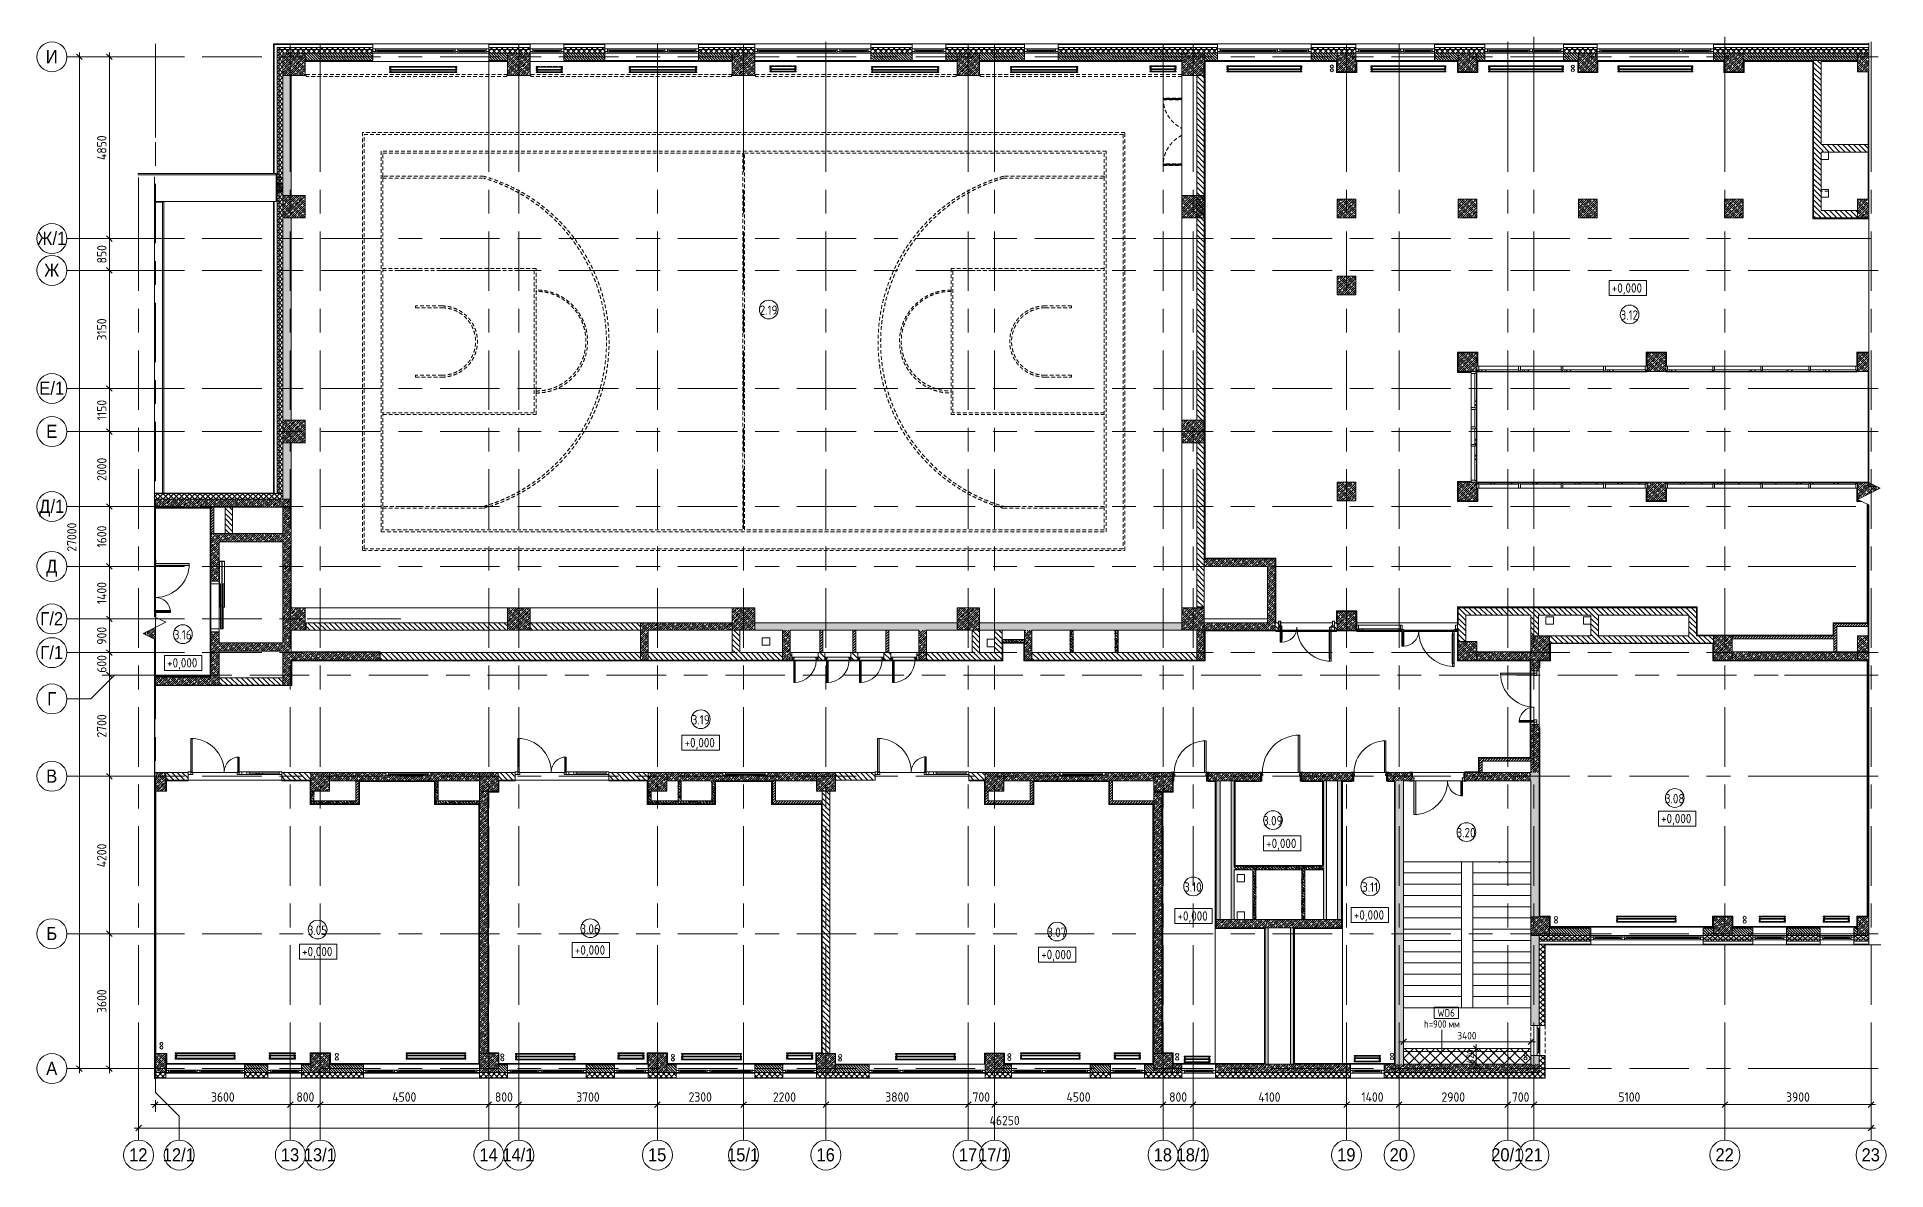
# Model space of a CAD drawing. Header units: millimetres. Extents: x 2623 to 216772, y -8553 to 29000.
# Drawn here: x 18211 to 67574, y -2706 to 27530 of the extents above; entities that cross this region are included whole.
import ezdxf

# ---------------------------------------------------------------- set-up
doc = ezdxf.new("R2010")
doc.units = ezdxf.units.MM
doc.linetypes.add('200_ШТРИХ__ш1_п0_6_', pattern=[160, 100, -60])
doc.linetypes.add('Осевая', pattern=[3175, 635, -476.25, 1587.5, -476.25])
for name, color, linetype, lineweight in [('A-ANNO-DIMS', 7, 'Continuous', 9), ('A-ANNO-DIMS-100', 7, 'Continuous', 9), ('A-AREA-IDEN', 7, 'Continuous', 9), ('A-DETL', 7, 'Continuous', 9), ('A-DETL-GENF', 7, 'Continuous', 9), ('A-DETL-MBND-1', 7, '200_ШТРИХ__ш1_п0_6_', 9), ('A-GENM', 7, 'Continuous', 9), ('A-GLAZ', 7, 'Continuous', 9), ('A-GLAZ-CURT', 7, 'Continuous', 9), ('A-GLAZ-CWMG', 7, 'Continuous', 9), ('A-WALL', 7, 'Continuous', 9), ('A-WALL-1', 7, 'Continuous', 13), ('A-WALL-IDEN', 7, 'Continuous', 9), ('G-ANNO-DIMS', 7, 'Continuous', 9), ('I-WALL', 7, 'Continuous', 9), ('S-COLS', 7, 'Continuous', 9), ('S-STRS', 7, 'Continuous', 9), ('Оси', 7, 'Continuous', 9), ('Оси-1', 7, 'Continuous', 20), ('Оси-2', 7, 'Осевая', 9)]:
    doc.layers.add(name, color=color, linetype=linetype, lineweight=lineweight)
for name, color, linetype, lineweight, true_color in [('A-DETL-GENF-4', 7, 'Continuous', 9, 0xaaaaaa), ('A-DETL-GENF-5', 7, 'Continuous', 9, 0xe2e2e2), ('A-DOOR-1', 7, 'Continuous', 9, 0xaaaaaa), ('A-DOOR-2', 7, 'Continuous', 9, 0xe2e2e2), ('A-DOOR-FRAM-1', 7, 'Continuous', 9, 0xe2e2e2), ('A-DOOR-FRAM-2', 7, 'Continuous', 9, 0xaaaaaa), ('A-FLOR-1', 7, 'Continuous', 9, 0xaaaaaa), ('A-WALL-2', 7, 'Continuous', 9, 0xff80c0), ('I-WALL-1', 7, 'Continuous', 9, 0x787878), ('M-EQPM-1', 7, 'Continuous', 9, 0xaaaaaa)]:
    doc.layers.add(name, color=color, linetype=linetype, lineweight=lineweight, true_color=true_color)
doc.styles.add('Arial', font='arial.ttf', dxfattribs={"width": 0.9, "height": 350})
doc.styles.add('GOST Common_5', font='GOST_Common.ttf', dxfattribs={"width": 0.9, "height": 250})
doc.styles.add('GOST Common_6', font='GOST_Common.ttf', dxfattribs={"width": 0.9, "height": 200})
doc.styles.add('ISOCPEUR', font='isocpeur.ttf', dxfattribs={"width": 0.9, "height": 250})
doc.styles.add('ISOCPEUR_1', font='isocpeur.ttf', dxfattribs={"width": 0.9, "height": 200})
doc.dimstyles.new('ISO-2_0_0_9К_Средний_округл2', dxfattribs={"dimscale": 304.8, "dimtxt": 199.196235, "dimasz": 0.492126, "dimexe": 0.393701, "dimexo": 0, "dimgap": 0, "dimtad": 1, "dimdec": 0, "dimrnd": 10, "dimzin": 0, "dimdsep": 46, "dimtxsty": 'ISOCPEUR_1', "dimblk1": 'OBLIQUE', "dimblk2": 'OBLIQUE', "dimsah": 1, "dimcen": 0.09, "dimdle": 0.393701, "dimazin": 0, "dimtfac": 1, "dimtdec": 4, "dimtix": 1, "dimtmove": 0, "dimatfit": 3, "dimfxl": 1, "dimtvp": 1, "dimtolj": 1, "dimtzin": 0, "dimarcsym": 2})
doc.dimstyles.new('ISO-2_5_0_9К_БОЛЬШОЙ', dxfattribs={"dimscale": 304.8, "dimtxt": 248.995294, "dimasz": 0.492126, "dimexe": 0.393701, "dimexo": 0.984252, "dimgap": 0, "dimtad": 1, "dimdec": 0, "dimrnd": 10, "dimzin": 0, "dimdsep": 46, "dimtxsty": 'ISOCPEUR', "dimblk1": 'OBLIQUE', "dimblk2": 'OBLIQUE', "dimsah": 1, "dimcen": 0.09, "dimdle": 0.393701, "dimazin": 0, "dimtfac": 1, "dimtdec": 4, "dimtix": 1, "dimtmove": 0, "dimatfit": 3, "dimfxl": 1, "dimtvp": 1, "dimtolj": 1, "dimtzin": 0, "dimarcsym": 2})
doc.dimstyles.new('ISO-2_5_0_9К_БОЛЬШОЙ_1', dxfattribs={"dimscale": 304.8, "dimtxt": 248.995294, "dimasz": 0.492126, "dimexe": 0.393701, "dimexo": 0.984252, "dimgap": 0, "dimtad": 1, "dimdec": 0, "dimrnd": 10, "dimzin": 0, "dimdsep": 46, "dimtxsty": 'ISOCPEUR', "dimblk1": 'OBLIQUE', "dimblk2": 'OBLIQUE', "dimsah": 1, "dimcen": 0.09, "dimdle": 0.393701, "dimazin": 0, "dimtfac": 1, "dimtdec": 4, "dimtix": 1, "dimtmove": 2, "dimatfit": 3, "dimfxl": 1, "dimtvp": 1, "dimtolj": 1, "dimtzin": 0, "dimarcsym": 2})
pattern_1 = [(45, (-17385.51, 0), (-57.02463, 57.02463), []), (45, (-17328.49, 0), (-57.02463, 57.02463), [100.806, -20.161, 3.353, -16.808])]
pattern_2 = [(135, (-17385.513, 0), (-35.35534, -35.35534), [])]
pattern_3 = [(45, (-17385.51, 0), (-70.71068, 70.71068), []), (135, (-17385.51, 0), (-70.71068, -70.71068), [])]
pattern_4 = [(135, (-17385.51, 0), (-70.71068, -70.71068), [])]
pattern_5 = [(135, (-17385.51, 0), (-75.43415, -75.43415), [106.68, -17.78, 3.556, -17.78]), (135, (-17385.51, 75.39), (-75.43415, -75.43415), []), (50, (-17385.51, 0), (127.52922, -11.15758), [13.335, -146.685]), (355, (-17385.51, 0), (-24.66966, 133.74002), [10.668, -117.348]), (100.451, (-17374.89, -0.93), (102.85973, 122.58178), [11.333, -124.663]), (46.184, (-17385.51, 35.56), (189.75516, -29.43036), [20.002, -220.027]), (96.636, (-17369.7, 33.1), (166.1822, 173.1996), [17, -186.995]), (351.184, (-17385.51, 35.56), (166.18393, 173.1976), [16.002, -176.022]), (21, (-17367.73, 26.67), (106.13027, -71.58603), [13.335, -146.685]), (326, (-17367.73, 26.67), (43.26188, 128.93175), [10.668, -117.348]), (71.451, (-17358.89, 20.7), (149.39198, 57.34505), [11.333, -124.663]), (37.5, (-17385.513, 0), (2.162228, 59.188357), [3.353, -112.573, 3.353, -115.773, -117.792]), (37.5, (-17385.513, 0), (2.162228, 59.188357), [-235.052, 3.353, -114.44]), (7.5, (-17385.51, 0), (46.773857, 70.12615), [3.353, -64.567, 3.353, -109.906, -44.894]), (7.5, (-17385.51, 0), (46.773857, 70.12615), [-181.178, 3.353, -41.542]), (327.5, (-17425.16, 0), (94.91367, -4.010093), [3.353, -41.097, 3.353, -135.331, -184.023]), (327.5, (-17425.16, 0), (94.91367, -4.010093), [-183.134, 3.353, -180.67]), (317.5, (-17442.94, 0), (103.69057, 17.79882), [3.353, -54.432, 3.353, -88.748, -130.683]), (317.5, (-17442.94, 0), (103.69057, 17.79882), [-149.885, 3.353, -127.33])]
pattern_6 = [(45, (-17385.513, 0), (-35.35534, 35.35534), [])]
pattern_7 = [(225, (196184.7, 18391.23), (141.42136, -141.42136), []), (315, (196184.7, 18391.23), (141.42136, 141.42136), [])]

msp = doc.modelspace()

# ---------------------------------------------------------------- texts
at = {"layer": 'A-AREA-IDEN', "char_height": 250, "attachment_point": 1, "style": 'GOST Common_5'}
for s, insert, width in [('2.19', (37504.9, 20365.1), 606.076), ('3.12', (60487.9, 20233.9), 606.076), ('3.16', (21863.8, 11702.2), 606.076), ('3.19', (35691, 9432.6), 606.076), ('3.08', (61670.3, 7329.4), 663.797), ('3.09', (50942.5, 6740.4), 663.797), ('3.20', (56108.4, 6420.8), 663.797), ('3.10', (48835.6, 4970.1), 606.076), ('3.11', (53586.9, 4970.1), 548.354), ('3.05', (25439.3, 3818.7), 663.797), ('3.06', (32718.6, 3854.5), 663.797), ('3.07', (45180.6, 3763.9), 663.797)]:
    msp.add_mtext(s, dxfattribs=dict(at, insert=insert, width=width))
at = {"layer": 'A-WALL-IDEN', "char_height": 200, "attachment_point": 1, "style": 'GOST Common_6'}
for s, insert, width in [('WD6', (55598.2, 1586.9), 584.43), ('h=900', (55238.9, 1290), 793.671), ('мм', (55893.7, 1290), 360.759)]:
    msp.add_mtext(s, dxfattribs=dict(at, insert=insert, width=width))
at = {"layer": 'G-ANNO-DIMS', "char_height": 250, "width": 1028.823, "attachment_point": 1, "line_spacing_factor": 1.022761, "style": 'GOST Common_5'}
for insert in [(60253, 20957.4), (21685.1, 10953.9), (35500, 8822.6), (61569.4, 6797.7), (51026.1, 6135.4), (48658.8, 4198.5), (53366.5, 4225.4), (25288.7, 3249.1), (32570.9, 3289.8), (45019.8, 3167.7)]:
    msp.add_mtext('+0,000', dxfattribs=dict(at, insert=insert))
at = {"layer": 'Оси', "char_height": 350, "attachment_point": 1, "style": 'Arial'}
for s, insert, width in [('\\fArial|b0|i0|c204|p34|;\\W.9;И', (18446.5, 27181), 389.62), ('\\fArial|b0|i0|c204|p34|;\\W.9;Ж', (18214.3, 22331), 497.848), ('/1', (18625.1, 22331), 454.557), ('\\fArial|b0|i0|c204|p34|;\\W.9;Ж', (18402, 21481), 497.848), ('\\fArial|b0|i0|c204|p34|;\\W.9;Е', (18271, 18331), 360.759), ('/1', (18568.7, 18331), 454.557), ('\\fArial|b0|i0|c204|p34|;\\W.9;Е', (18458.2, 17181), 360.759), ('\\fArial|b0|i0|c204|p34|;\\W.9;Д', (18267.9, 15181), 367.975), ('/1', (18571.5, 15181), 454.557), ('\\fArial|b0|i0|c204|p34|;\\W.9;Д', (18455.5, 13581), 367.975), ('\\fArial|b0|i0|c204|p34|;\\W.9;Г', (18297.6, 12181), 295.823), ('/2', (18541.6, 12181), 454.557), ('\\fArial|b0|i0|c204|p34|;\\W.9;Г', (18297.6, 11281), 295.823), ('/1', (18541.6, 11281), 454.557), ('\\fArial|b0|i0|c204|p34|;\\W.9;Г', (18485.2, 10046), 295.823), ('\\fArial|b0|i0|c204|p34|;\\W.9;В', (18458.2, 7981), 360.759), ('\\fArial|b0|i0|c204|p34|;\\W.9;Б', (18461.4, 3781), 353.544), ('\\fArial|b0|i0|c204|p34|;\\W.9;А', (18458.2, 181), 360.759), ('12', (20671.9, -2125.6), 606.076), ('12/1', (21569.2, -2125.6), 1060.633), ('13', (24721.9, -2125.6), 606.076), ('13/1', (25334.2, -2125.6), 1060.633), ('14', (30021.9, -2125.6), 606.076), ('14/1', (30634.2, -2125.6), 1060.633), ('15', (34521.9, -2125.6), 606.076), ('15/1', (36634.2, -2125.6), 1060.633), ('16', (39021.9, -2125.6), 606.076), ('17', (42821.9, -2125.6), 606.076), ('17/1', (43334.2, -2125.6), 1060.633), ('18', (48021.9, -2125.6), 606.076), ('18/1', (48634.2, -2125.6), 1060.633), ('19', (52921.9, -2125.6), 606.076), ('20', (54321.9, -2125.6), 606.076), ('20/1', (57034.2, -2125.6), 1060.633), ('21', (57921.9, -2125.6), 606.076), ('22', (63021.9, -2125.6), 606.076), ('23', (66921.9, -2125.6), 606.076)]:
    msp.add_mtext(s, dxfattribs=dict(at, insert=insert, width=width))

# ---------------------------------------------------------------- blocks, each defined once
blk = doc.blocks.new('BSC_Колонна _Прямоугольная - 500х500-23286270-План монтажа стен и перегородок 3 этажа в осях 12-23')
at = {"layer": 'S-COLS'}
h = blk.add_hatch(dxfattribs=at)
h.set_pattern_fill('FP_4', color=256, style=0, pattern_type=2)
h.set_pattern_definition([(45, (-38790, -7650), (-57.02463, 57.02463), []), (45, (-38732.975, -7650), (-57.02463, 57.02463), [100.806, -20.161, 3.353, -16.808])])
h.paths.add_polyline_path([(-57, -250), (250, -250), (250, 250), (-57, 250), (-57, -147)])
for p, q in [((250, 250), (-57, 250)), ((250, -250), (250, 250)), ((-57, -250), (250, -250))]:
    blk.add_line(p, q, dxfattribs=at)
blk = doc.blocks.new('BSC_Колонна _Прямоугольная - 500х500-V1-План монтажа стен и перегородок 3 этажа в осях 12-23')
at = {"layer": 'S-COLS'}
h = blk.add_hatch(dxfattribs=at)
h.set_pattern_fill('FP_5', color=256, style=0, pattern_type=2)
h.set_pattern_definition([(45, (-43160, -7650), (-57.02463, 57.02463), []), (45, (-43102.975, -7650), (-57.02463, 57.02463), [100.806, -20.161, 3.353, -16.808])])
h.paths.add_polyline_path([(-250, -250), (250, -250), (250, 250), (-250, 250)])
for p, q in [((250, 250), (-250, 250)), ((-250, 250), (-250, -250)), ((250, -250), (250, 250)), ((-250, -250), (250, -250))]:
    blk.add_line(p, q, dxfattribs=at)
blk = doc.blocks.new('BSC_Колонна _Прямоугольная - 500х500-V2-План монтажа стен и перегородок 3 этажа в осях 12-23')
at = {"layer": 'S-COLS'}
h = blk.add_hatch(dxfattribs=at)
h.set_pattern_fill('FP_6', color=256, style=0, pattern_type=2)
h.set_pattern_definition([(45, (-47660, -7650), (-57.02463, 57.02463), []), (45, (-47602.975, -7650), (-57.02463, 57.02463), [100.806, -20.161, 3.353, -16.808])])
h.paths.add_polyline_path([(-250, -250), (250, -250), (250, 250), (-250, 250)])
for p, q in [((250, 250), (-250, 250)), ((-250, 250), (-250, -250)), ((250, -250), (250, 250)), ((-250, -250), (250, -250))]:
    blk.add_line(p, q, dxfattribs=at)
blk = doc.blocks.new('BSC_Колонна _Прямоугольная - 500х500-V3-План монтажа стен и перегородок 3 этажа в осях 12-23')
at = {"layer": 'S-COLS'}
h = blk.add_hatch(dxfattribs=at)
h.set_pattern_fill('FP_7', color=256, style=0, pattern_type=2)
h.set_pattern_definition([(45, (-52160, -7650), (-57.02463, 57.02463), []), (45, (-52102.975, -7650), (-57.02463, 57.02463), [100.806, -20.161, 3.353, -16.808])])
h.paths.add_polyline_path([(-250, -250), (250, -250), (250, 250), (-250, 250)])
for p, q in [((250, 250), (-250, 250)), ((-250, 250), (-250, -250)), ((250, -250), (250, 250)), ((-250, -250), (250, -250))]:
    blk.add_line(p, q, dxfattribs=at)
blk = doc.blocks.new('BSC_Колонна _Прямоугольная - 500х500-V4-План монтажа стен и перегородок 3 этажа в осях 12-23')
at = {"layer": 'S-COLS'}
h = blk.add_hatch(dxfattribs=at)
h.set_pattern_fill('FP_8', color=256, style=0, pattern_type=2)
h.set_pattern_definition([(45, (-61160, -7650), (-57.02463, 57.02463), []), (45, (-61102.975, -7650), (-57.02463, 57.02463), [100.806, -20.161, 3.353, -16.808])])
h.paths.add_polyline_path([(-250, -250), (250, -250), (250, 250), (-250, 250)])
for p, q in [((250, 250), (-250, 250)), ((-250, 250), (-250, -250)), ((250, -250), (250, 250)), ((-250, -250), (250, -250))]:
    blk.add_line(p, q, dxfattribs=at)
blk = doc.blocks.new('BSC_Колонна _Прямоугольная - 500х500-V5-План монтажа стен и перегородок 3 этажа в осях 12-23')
at = {"layer": 'S-COLS'}
h = blk.add_hatch(dxfattribs=at)
h.set_pattern_fill('FP_9', color=256, style=0, pattern_type=2)
h.set_pattern_definition([(45, (-38790, -150), (-57.02463, 57.02463), []), (45, (-38732.975, -150), (-57.02463, 57.02463), [100.806, -20.161, 3.353, -16.808])])
h.paths.add_polyline_path([(-57, -250), (250, -250), (250, 250), (-57, 250)])
for p, q in [((250, 250), (-57, 250)), ((250, -250), (250, 250)), ((-57, -250), (250, -250))]:
    blk.add_line(p, q, dxfattribs=at)
blk = doc.blocks.new('BSC_Колонна _Прямоугольная - 500х500-V6-План монтажа стен и перегородок 3 этажа в осях 12-23')
at = {"layer": 'S-COLS'}
h = blk.add_hatch(dxfattribs=at)
h.set_pattern_fill('FP_10', color=256, style=0, pattern_type=2)
h.set_pattern_definition([(45, (-43160, -150), (-57.02463, 57.02463), []), (45, (-43102.975, -150), (-57.02463, 57.02463), [100.806, -20.161, 3.353, -16.808])])
h.paths.add_polyline_path([(-250, -250), (250, -250), (250, 250), (-250, 250)])
for p, q in [((250, 250), (-250, 250)), ((-250, 250), (-250, -250)), ((250, -250), (250, 250)), ((-250, -250), (250, -250))]:
    blk.add_line(p, q, dxfattribs=at)
blk = doc.blocks.new('BSC_Колонна _Прямоугольная - 500х500-V7-План монтажа стен и перегородок 3 этажа в осях 12-23')
at = {"layer": 'S-COLS'}
h = blk.add_hatch(dxfattribs=at)
h.set_pattern_fill('FP_11', color=256, style=0, pattern_type=2)
h.set_pattern_definition([(45, (-47660, -150), (-57.02463, 57.02463), []), (45, (-47602.975, -150), (-57.02463, 57.02463), [100.806, -20.161, 3.353, -16.808])])
h.paths.add_polyline_path([(-250, -250), (250, -250), (250, 250), (-250, 250), (-250, 10)])
for p, q in [((250, 250), (-250, 250)), ((-250, 250), (-250, -250)), ((250, -250), (250, 250)), ((-250, -250), (250, -250))]:
    blk.add_line(p, q, dxfattribs=at)
blk = doc.blocks.new('BSC_Колонна _Прямоугольная - 500х500-V8-План монтажа стен и перегородок 3 этажа в осях 12-23')
at = {"layer": 'S-COLS'}
h = blk.add_hatch(dxfattribs=at)
h.set_pattern_fill('FP_12', color=256, style=0, pattern_type=2)
h.set_pattern_definition([(45, (-52160, -150), (-57.02463, 57.02463), []), (45, (-52102.975, -150), (-57.02463, 57.02463), [100.806, -20.161, 3.353, -16.808])])
h.paths.add_polyline_path([(-59, -250), (250, -250), (250, 250), (-250, 250), (-250, -250)])
for p, q in [((250, 250), (-250, 250)), ((-250, 250), (-250, -250)), ((250, -250), (250, 250)), ((-250, -250), (250, -250))]:
    blk.add_line(p, q, dxfattribs=at)
blk = doc.blocks.new('BSC_Колонна _Прямоугольная - 500х500-V9-План монтажа стен и перегородок 3 этажа в осях 12-23')
at = {"layer": 'S-COLS'}
h = blk.add_hatch(dxfattribs=at)
h.set_pattern_fill('FP_13', color=256, style=0, pattern_type=2)
h.set_pattern_definition([(45, (-61160, -150), (-57.02463, 57.02463), []), (45, (-61102.975, -150), (-57.02463, 57.02463), [100.806, -20.161, 3.353, -16.808])])
h.paths.add_polyline_path([(-250, -250), (250, -250), (250, 250), (-250, 250)])
for p, q in [((250, 250), (-250, 250)), ((-250, 250), (-250, -250)), ((250, -250), (250, 250)), ((-250, -250), (250, -250))]:
    blk.add_line(p, q, dxfattribs=at)
blk = doc.blocks.new('BSC_Колонна _Прямоугольная - 500х500-V10-План монтажа стен и перегородок 3 этажа в осях 12-23')
at = {"layer": 'S-COLS'}
h = blk.add_hatch(dxfattribs=at)
h.set_pattern_fill('FP_14', color=256, style=0, pattern_type=2)
h.set_pattern_definition([(45, (-65660, -150), (-57.02463, 57.02463), []), (45, (-65602.975, -150), (-57.02463, 57.02463), [100.806, -20.161, 3.353, -16.808])])
h.paths.add_polyline_path([(-250, -250), (250, -250), (250, 250), (-250, 250)])
for p, q in [((250, 250), (-250, 250)), ((-250, 250), (-250, -250)), ((250, -250), (250, 250)), ((-250, -250), (250, -250))]:
    blk.add_line(p, q, dxfattribs=at)
blk = doc.blocks.new('BSC_Колонна _Прямоугольная - 500х500-V11-План монтажа стен и перегородок 3 этажа в осях 12-23')
at = {"layer": 'S-COLS'}
h = blk.add_hatch(dxfattribs=at)
h.set_pattern_fill('FP_15', color=256, style=0, pattern_type=2)
h.set_pattern_definition([(45, (-75730, -3800), (-57.02463, 57.02463), []), (45, (-75672.975, -3800), (-57.02463, 57.02463), [100.806, -20.161, 3.353, -16.808])])
h.paths.add_polyline_path([(-250, -250), (250, -250), (250, 250), (-250, 250), (-250, 247)])
for p, q in [((250, 250), (-250, 250)), ((-250, 250), (-250, -250)), ((250, -250), (250, 250)), ((-250, -250), (250, -250))]:
    blk.add_line(p, q, dxfattribs=at)
blk = doc.blocks.new('BSC_Колонна _Прямоугольная - 500х500-V12-План монтажа стен и перегородок 3 этажа в осях 12-23')
at = {"layer": 'S-COLS'}
h = blk.add_hatch(dxfattribs=at)
h.set_pattern_fill('FP_16', color=256, style=0, pattern_type=2)
h.set_pattern_definition([(45, (-80600, -3800), (-57.02463, 57.02463), []), (45, (-80542.975, -3800), (-57.02463, 57.02463), [100.806, -20.161, 3.353, -16.808])])
h.paths.add_polyline_path([(-144, -250), (250, -250), (250, 250), (-250, 250), (-250, -250)])
for p, q in [((250, 250), (-250, 250)), ((-250, 250), (-250, -250)), ((250, -250), (250, 250)), ((-250, -250), (250, -250))]:
    blk.add_line(p, q, dxfattribs=at)
blk = doc.blocks.new('BSC_Колонна _Прямоугольная - 500х500-V13-План монтажа стен и перегородок 3 этажа в осях 12-23')
at = {"layer": 'S-COLS'}
h = blk.add_hatch(dxfattribs=at)
h.set_pattern_fill('FP_17', color=256, style=0, pattern_type=2)
h.set_pattern_definition([(45, (-65660, -7650), (-57.02463, 57.02463), []), (45, (-65602.975, -7650), (-57.02463, 57.02463), [100.806, -20.161, 3.353, -16.808])])
h.paths.add_polyline_path([(-250, -250), (250, -250), (250, 22), (220, 22), (220, 30), (250, 30), (250, 250), (-250, 250), (-250, 30)])
for p, q in [((220, 250), (-250, 250)), ((-250, 250), (-250, -250)), ((250, -250), (250, 22)), ((-250, -250), (250, -250))]:
    blk.add_line(p, q, dxfattribs=at)
blk = doc.blocks.new('BSC_Колонна _Прямоугольная - 600х600-23205240-План монтажа стен и перегородок 3 этажа в осях 12-23')
at = {"layer": 'S-COLS'}
h = blk.add_hatch(dxfattribs=at)
h.set_pattern_fill('FP_18', color=256, style=0, pattern_type=2)
h.set_pattern_definition([(45, (-66460, -12000), (-57.02463, 57.02463), []), (45, (-66402.975, -12000), (-57.02463, 57.02463), [100.806, -20.161, 3.353, -16.808])])
h.paths.add_polyline_path([(-300, -300), (300, -300), (300, 300), (-300, 300), (-300, -177)])
for p, q in [((300, 300), (-300, 300)), ((-300, 300), (-300, -300)), ((300, -300), (300, 300)), ((-300, -300), (300, -300))]:
    blk.add_line(p, q, dxfattribs=at)
blk = doc.blocks.new('BSC_Колонна _Прямоугольная - 600х600-V14-План монтажа стен и перегородок 3 этажа в осях 12-23')
at = {"layer": 'S-COLS'}
h = blk.add_hatch(dxfattribs=at)
h.set_pattern_fill('FP_19', color=256, style=0, pattern_type=2)
h.set_pattern_definition([(45, (-66460, -17000), (-57.02463, 57.02463), []), (45, (-66402.975, -17000), (-57.02463, 57.02463), [100.806, -20.161, 3.353, -16.808])])
h.paths.add_polyline_path([(-300, -300), (300, -300), (300, 300), (-300, 300), (-300, 7)])
for p, q in [((300, 300), (-300, 300)), ((-300, 300), (-300, -300)), ((300, -300), (300, 300)), ((-300, -300), (300, -300))]:
    blk.add_line(p, q, dxfattribs=at)
blk = doc.blocks.new('BSC_Колонна _Прямоугольная - 500х500-23287078-План монтажа стен и перегородок 3 этажа в осях 12-23')
at = {"layer": 'S-COLS'}
h = blk.add_hatch(dxfattribs=at)
h.set_pattern_fill('FP_21', color=256, style=0, pattern_type=2)
h.set_pattern_definition([(45, (-84450, -22950), (-57.02463, 57.02463), []), (45, (-84392.975, -22950), (-57.02463, 57.02463), [100.806, -20.161, 3.353, -16.808])])
h.paths.add_polyline_path([(-250, -250), (51, -250), (51, 250), (-250, 250)])
for p, q in [((51, 250), (-250, 250)), ((-250, 250), (-250, -250)), ((-250, -250), (51, -250))]:
    blk.add_line(p, q, dxfattribs=at)
blk = doc.blocks.new('BSC_Колонна _Прямоугольная - 600х600-23205375-План монтажа стен и перегородок 3 этажа в осях 12-23')
at = {"layer": 'S-COLS'}
h = blk.add_hatch(dxfattribs=at)
h.set_pattern_fill('FP_25', color=256, style=0, pattern_type=2)
h.set_pattern_definition([(45, (-54460, -12000), (-57.02463, 57.02463), []), (45, (-54402.975, -12000), (-57.02463, 57.02463), [100.806, -20.161, 3.353, -16.808])])
h.paths.add_polyline_path([(-300, -300), (300, -300), (300, 300), (-300, 300), (-300, -177)])
for p, q in [((300, 300), (-300, 300)), ((-300, 300), (-300, -300)), ((300, -300), (300, 300)), ((-300, -300), (300, -300))]:
    blk.add_line(p, q, dxfattribs=at)
blk = doc.blocks.new('BSC_Колонна _Прямоугольная - 600х600-V15-План монтажа стен и перегородок 3 этажа в осях 12-23')
at = {"layer": 'S-COLS'}
h = blk.add_hatch(dxfattribs=at)
h.set_pattern_fill('FP_26', color=256, style=0, pattern_type=2)
h.set_pattern_definition([(45, (-42460, -26800), (-57.02463, 57.02463), []), (45, (-42402.975, -26800), (-57.02463, 57.02463), [100.806, -20.161, 3.353, -16.808])])
h.paths.add_polyline_path([(-300, -300), (300, -300), (300, 300), (-300, 300)])
for p, q in [((300, 300), (-300, 300)), ((-300, 300), (-300, -300)), ((300, -300), (300, 300)), ((-300, -300), (300, -300))]:
    blk.add_line(p, q, dxfattribs=at)
blk = doc.blocks.new('BSC_Колонна _Прямоугольная - 500х500-V16-План монтажа стен и перегородок 3 этажа в осях 12-23')
at = {"layer": 'S-COLS'}
h = blk.add_hatch(dxfattribs=at)
h.set_pattern_fill('FP_28', color=256, style=0, pattern_type=2)
h.set_pattern_definition([(45, (-56660, -150), (-57.02463, 57.02463), []), (45, (-56602.975, -150), (-57.02463, 57.02463), [100.806, -20.161, 3.353, -16.808])])
h.paths.add_polyline_path([(-197, -250), (250, -250), (250, 250), (-250, 250), (-250, -250)])
for p, q in [((250, 250), (-250, 250)), ((-250, 250), (-250, -250)), ((250, -250), (250, 250)), ((-250, -250), (250, -250))]:
    blk.add_line(p, q, dxfattribs=at)
blk = doc.blocks.new('BSC_Колонна _Прямоугольная - 500х500-V17-План монтажа стен и перегородок 3 этажа в осях 12-23')
at = {"layer": 'S-COLS'}
h = blk.add_hatch(dxfattribs=at)
h.set_pattern_fill('FP_29', color=256, style=0, pattern_type=2)
h.set_pattern_definition([(45, (-56660, -7650), (-57.02463, 57.02463), []), (45, (-56602.975, -7650), (-57.02463, 57.02463), [100.806, -20.161, 3.353, -16.808])])
h.paths.add_polyline_path([(-250, -250), (250, -250), (250, 250), (-250, 250)])
for p, q in [((250, 250), (-250, 250)), ((-250, 250), (-250, -250)), ((250, -250), (250, 250)), ((-250, -250), (250, -250))]:
    blk.add_line(p, q, dxfattribs=at)
blk = doc.blocks.new('BSC_Колонна _Прямоугольная - 600х600-V18-План монтажа стен и перегородок 3 этажа в осях 12-23')
at = {"layer": 'S-COLS'}
h = blk.add_hatch(dxfattribs=at)
h.set_pattern_fill('FP_30', color=256, style=0, pattern_type=2)
h.set_pattern_definition([(45, (-42460, -17000), (-57.02463, 57.02463), []), (45, (-42402.975, -17000), (-57.02463, 57.02463), [100.806, -20.161, 3.353, -16.808])])
h.paths.add_polyline_path([(-300, -300), (300, -300), (300, 300), (-300, 300), (-300, 7)])
for p, q in [((300, 300), (-300, 300)), ((-300, 300), (-300, -300)), ((300, -300), (300, 300)), ((-300, -300), (300, -300))]:
    blk.add_line(p, q, dxfattribs=at)
blk = doc.blocks.new('BSC_Колонна _Прямоугольная - 600х600-V19-План монтажа стен и перегородок 3 этажа в осях 12-23')
at = {"layer": 'S-COLS'}
h = blk.add_hatch(dxfattribs=at)
h.set_pattern_fill('FP_31', color=256, style=0, pattern_type=2)
h.set_pattern_definition([(45, (-42460, -23000), (-57.02463, 57.02463), []), (45, (-42402.975, -23000), (-57.02463, 57.02463), [100.806, -20.161, 3.353, -16.808])])
h.paths.add_polyline_path([(-300, -300), (300, -300), (300, 300), (-300, 300), (-300, -161)])
for p, q in [((300, 300), (-300, 300)), ((-300, 300), (-300, -300)), ((300, -300), (300, 300)), ((-300, -300), (300, -300))]:
    blk.add_line(p, q, dxfattribs=at)
blk = doc.blocks.new('BSC_Колонна _Прямоугольная - 600х600-V20-План монтажа стен и перегородок 3 этажа в осях 12-23')
at = {"layer": 'S-COLS'}
h = blk.add_hatch(dxfattribs=at)
h.set_pattern_fill('FP_32', color=256, style=0, pattern_type=2)
h.set_pattern_definition([(45, (-60460, -12000), (-57.02463, 57.02463), []), (45, (-60402.975, -12000), (-57.02463, 57.02463), [100.806, -20.161, 3.353, -16.808])])
h.paths.add_polyline_path([(-300, -300), (300, -300), (300, 300), (-300, 300), (-300, -177)])
for p, q in [((300, 300), (-300, 300)), ((-300, 300), (-300, -300)), ((300, -300), (300, 300)), ((-300, -300), (300, -300))]:
    blk.add_line(p, q, dxfattribs=at)
blk = doc.blocks.new('120_Окно_СКБ_2Ст - 120_Окно_СКБ_2Ст 3100х2500 _мал_створка слева_ 2-22446355-План монтажа стен и перегородок 3 этажа в осях 12-23')
at = {"layer": 'A-GLAZ'}
for p, q in [((-1550, -127), (-1550, -57)), ((-1550, -57), (-1480, -57)), ((1550, -57), (-1550, -57)), ((-1480, -127), (-1550, -127)), ((-1550, -127), (-1500, -127)), ((-1480, -127), (-1500, -127)), ((-1500, -127), (-1500, -137)), ((-1500, -137), (670, -137)), ((670, -137), (-1500, -137)), ((-1480, -57), (-1480, -127)), ((650, -87), (-1480, -87)), ((-1480, -87), (-1480, -127)), ((-1430, -137), (-1430, -87)), ((-1430, -107), (600, -107)), ((600, -117), (-1430, -117)), ((600, -137), (600, -87)), ((650, -127), (650, -57)), ((650, -57), (720, -57)), ((650, -127), (650, -87)), ((720, -127), (650, -127)), ((670, -127), (650, -127)), ((670, -127), (700, -127)), ((670, -137), (670, -127)), ((720, -127), (700, -127)), ((700, -127), (700, -137)), ((700, -137), (1500, -137)), ((1500, -137), (700, -137)), ((720, -57), (720, -127)), ((1480, -87), (720, -87)), ((720, -87), (720, -127)), ((770, -137), (770, -87)), ((770, -107), (1430, -107)), ((1430, -117), (770, -117)), ((1430, -137), (1430, -87)), ((1480, -127), (1480, -57)), ((1480, -57), (1550, -57)), ((1480, -127), (1480, -87)), ((1550, -127), (1480, -127)), ((1500, -127), (1480, -127)), ((1500, -127), (1550, -127)), ((1500, -137), (1500, -127)), ((1550, -57), (1550, -127))]:
    blk.add_line(p, q, dxfattribs=at)
blk = doc.blocks.new('120_Окно_СКБ_1Ст - 120_Окно_СКБ_1Ст 900х2500_h_-22445987-План монтажа стен и перегородок 3 этажа в осях 12-23')
at = {"layer": 'A-GLAZ'}
for p, q in [((-450, -127), (-450, -57)), ((-450, -57), (-380, -57)), ((450, -57), (-450, -57)), ((-380, -127), (-450, -127)), ((-450, -127), (-400, -127)), ((-380, -127), (-400, -127)), ((-400, -127), (-400, -137)), ((-400, -137), (400, -137)), ((400, -137), (-400, -137)), ((-380, -57), (-380, -127)), ((380, -87), (-380, -87)), ((-380, -87), (-380, -127)), ((-330, -137), (-330, -87)), ((-330, -107), (330, -107)), ((330, -117), (-330, -117)), ((330, -137), (330, -87)), ((380, -127), (380, -57)), ((380, -57), (450, -57)), ((380, -127), (380, -87)), ((450, -127), (380, -127)), ((400, -127), (380, -127)), ((400, -127), (450, -127)), ((400, -137), (400, -127)), ((450, -57), (450, -127))]:
    blk.add_line(p, q, dxfattribs=at)
blk = doc.blocks.new('120_Окно_СКБ_2Ст - 120_Окно_СКБ_2Ст 2100х2400 _мал створка справа_-22446225-План монтажа стен и перегородок 3 этажа в осях 12-23')
at = {"layer": 'A-GLAZ'}
for p, q in [((-1050, -127), (-1050, -57)), ((-1050, -57), (-980, -57)), ((1050, -57), (-1050, -57)), ((-980, -127), (-1050, -127)), ((-1050, -127), (-1000, -127)), ((-980, -127), (-1000, -127)), ((-1000, -127), (-1000, -137)), ((-1000, -137), (170, -137)), ((170, -137), (-1000, -137)), ((-980, -57), (-980, -127)), ((150, -87), (-980, -87)), ((-980, -87), (-980, -127)), ((-930, -137), (-930, -87)), ((-930, -107), (100, -107)), ((100, -117), (-930, -117)), ((100, -137), (100, -87)), ((150, -127), (150, -57)), ((150, -57), (220, -57)), ((150, -127), (150, -87)), ((220, -127), (150, -127)), ((170, -127), (150, -127)), ((170, -127), (200, -127)), ((170, -137), (170, -127)), ((220, -127), (200, -127)), ((200, -127), (200, -137)), ((200, -137), (1000, -137)), ((1000, -137), (200, -137)), ((220, -57), (220, -127)), ((980, -87), (220, -87)), ((220, -87), (220, -127)), ((270, -137), (270, -87)), ((270, -107), (930, -107)), ((930, -117), (270, -117)), ((930, -137), (930, -87)), ((980, -127), (980, -57)), ((980, -57), (1050, -57)), ((980, -127), (980, -87)), ((1050, -127), (980, -127)), ((1000, -127), (980, -127)), ((1000, -127), (1050, -127)), ((1000, -137), (1000, -127)), ((1050, -57), (1050, -127))]:
    blk.add_line(p, q, dxfattribs=at)
blk = doc.blocks.new('120_Окно_СКБ_2Ст - 120_Окно_СКБ_2Ст 3100х2500 _мал_створка слева_ 2-V21-План монтажа стен и перегородок 3 этажа в осях 12-23')
at = {"layer": 'A-GLAZ'}
for p, q in [((-1550, -127), (-1550, -57)), ((-1550, -57), (-1480, -57)), ((1550, -57), (-1550, -57)), ((-1480, -127), (-1550, -127)), ((-1550, -127), (-1500, -127)), ((-1480, -127), (-1500, -127)), ((-1500, -127), (-1500, -137)), ((-1500, -137), (670, -137)), ((670, -137), (-1500, -137)), ((-1480, -57), (-1480, -127)), ((650, -87), (-1480, -87)), ((-1480, -87), (-1480, -127)), ((-1430, -137), (-1430, -87)), ((-1430, -107), (600, -107)), ((600, -117), (-1430, -117)), ((600, -137), (600, -87)), ((650, -127), (650, -57)), ((650, -57), (720, -57)), ((650, -127), (650, -87)), ((720, -127), (650, -127)), ((670, -127), (650, -127)), ((670, -127), (700, -127)), ((670, -137), (670, -127)), ((720, -127), (700, -127)), ((700, -127), (700, -137)), ((700, -137), (1500, -137)), ((1500, -137), (700, -137)), ((720, -57), (720, -127)), ((1480, -87), (720, -87)), ((720, -87), (720, -127)), ((770, -137), (770, -87)), ((770, -107), (1430, -107)), ((1430, -117), (770, -117)), ((1430, -137), (1430, -87)), ((1480, -127), (1480, -57)), ((1480, -57), (1550, -57)), ((1480, -127), (1480, -87)), ((1550, -127), (1480, -127)), ((1500, -127), (1480, -127)), ((1500, -127), (1550, -127)), ((1500, -137), (1500, -127)), ((1550, -57), (1550, -127))]:
    blk.add_line(p, q, dxfattribs=at)
blk = doc.blocks.new('120_Окно_СКБ_2Ст - 120_Окно_СКБ_2Ст 2100х2400 _мал створка справа_-V22-План монтажа стен и перегородок 3 этажа в осях 12-23')
at = {"layer": 'A-GLAZ'}
for p, q in [((-1050, -127), (-1050, -57)), ((-1050, -57), (-980, -57)), ((1050, -57), (-1050, -57)), ((-980, -127), (-1050, -127)), ((-1050, -127), (-1000, -127)), ((-980, -127), (-1000, -127)), ((-1000, -127), (-1000, -137)), ((-1000, -137), (170, -137)), ((170, -137), (-1000, -137)), ((-980, -57), (-980, -127)), ((150, -87), (-980, -87)), ((-980, -87), (-980, -127)), ((-930, -137), (-930, -87)), ((-930, -107), (100, -107)), ((100, -117), (-930, -117)), ((100, -137), (100, -87)), ((150, -127), (150, -57)), ((150, -57), (220, -57)), ((150, -127), (150, -87)), ((220, -127), (150, -127)), ((170, -127), (150, -127)), ((170, -127), (200, -127)), ((170, -137), (170, -127)), ((220, -127), (200, -127)), ((200, -127), (200, -137)), ((200, -137), (1000, -137)), ((1000, -137), (200, -137)), ((220, -57), (220, -127)), ((980, -87), (220, -87)), ((220, -87), (220, -127)), ((270, -137), (270, -87)), ((270, -107), (930, -107)), ((930, -117), (270, -117)), ((930, -137), (930, -87)), ((980, -127), (980, -57)), ((980, -57), (1050, -57)), ((980, -127), (980, -87)), ((1050, -127), (980, -127)), ((1000, -127), (980, -127)), ((1000, -127), (1050, -127)), ((1000, -137), (1000, -127)), ((1050, -57), (1050, -127))]:
    blk.add_line(p, q, dxfattribs=at)
blk = doc.blocks.new('120_Окно_СКБ_1Ст - 120_Окно_СКБ_1Ст 900х2500_h_-20664874-План монтажа стен и перегородок 3 этажа в осях 12-23')
at = {"layer": 'A-GLAZ'}
for p, q in [((-450, -127), (-450, -57)), ((-450, -57), (-380, -57)), ((450, -57), (-450, -57)), ((-380, -127), (-450, -127)), ((-450, -127), (-400, -127)), ((-380, -127), (-400, -127)), ((-400, -127), (-400, -137)), ((-400, -137), (400, -137)), ((400, -137), (-400, -137)), ((-380, -57), (-380, -127)), ((380, -87), (-380, -87)), ((-380, -87), (-380, -127)), ((-330, -137), (-330, -87)), ((-330, -107), (330, -107)), ((330, -117), (-330, -117)), ((330, -137), (330, -87)), ((380, -127), (380, -57)), ((380, -57), (450, -57)), ((380, -127), (380, -87)), ((450, -127), (380, -127)), ((400, -127), (380, -127)), ((400, -127), (450, -127)), ((400, -137), (400, -127)), ((450, -57), (450, -127))]:
    blk.add_line(p, q, dxfattribs=at)
blk = doc.blocks.new('BSC_Колонна _Прямоугольная - 500х500-V23-План монтажа стен и перегородок 3 этажа в осях 12-23')
at = {"layer": 'S-COLS'}
h = blk.add_hatch(dxfattribs=at)
h.set_pattern_fill('FP_33', color=256, style=0, pattern_type=2)
h.set_pattern_definition([(45, (-77000, -22950), (-57.02463, 57.02463), []), (45, (-76942.975, -22950), (-57.02463, 57.02463), [100.806, -20.161, 3.353, -16.808])])
h.paths.add_polyline_path([(-250, -250), (250, -250), (250, 250), (-250, 250)])
for p, q in [((250, 250), (-250, 250)), ((-250, 250), (-250, -250)), ((250, -250), (250, 250)), ((-250, -250), (250, -250))]:
    blk.add_line(p, q, dxfattribs=at)
blk = doc.blocks.new('BSC_Колонна _Прямоугольная - 500х500-V24-План монтажа стен и перегородок 3 этажа в осях 12-23')
at = {"layer": 'S-COLS'}
h = blk.add_hatch(dxfattribs=at)
h.set_pattern_fill('FP_34', color=256, style=0, pattern_type=2)
h.set_pattern_definition([(45, (-73790, -22950), (-57.02463, 57.02463), []), (45, (-73732.975, -22950), (-57.02463, 57.02463), [100.806, -20.161, 3.353, -16.808])])
h.paths.add_polyline_path([(-250, -250), (250, -250), (250, 250), (-250, 250)])
for p, q in [((250, 250), (-250, 250)), ((-250, 250), (-250, -250)), ((250, -250), (250, 250)), ((-250, -250), (250, -250))]:
    blk.add_line(p, q, dxfattribs=at)
blk = doc.blocks.new('BSC_Колонна _Прямоугольная - 500х500-V25-План монтажа стен и перегородок 3 этажа в осях 12-23')
at = {"layer": 'S-COLS'}
h = blk.add_hatch(dxfattribs=at)
h.set_pattern_fill('FP_35', color=256, style=0, pattern_type=2)
h.set_pattern_definition([(45, (-70560, -22950), (-57.02463, 57.02463), []), (45, (-70502.975, -22950), (-57.02463, 57.02463), [100.806, -20.161, 3.353, -16.808])])
h.paths.add_polyline_path([(-250, -250), (250, -250), (250, 250), (-250, 250)])
for p, q in [((250, 250), (-250, 250)), ((-250, 250), (-250, -250)), ((250, -250), (250, 250)), ((-250, -250), (250, -250))]:
    blk.add_line(p, q, dxfattribs=at)
blk = doc.blocks.new('110_Дверь_СКБ_1Ст_Внутренняя1 - Д-7_л__950x2100h_Туалет-21784696-План монтажа стен и перегородок 3 этажа в осях 12-23')
at = {"layer": 'A-DOOR-1'}
h = blk.add_hatch(dxfattribs=at)
h.set_pattern_fill('FP_36', color=256, style=0, pattern_type=2)
h.set_pattern_definition([(135, (1826.41, 174.685), (-14.14214, -14.14214), []), (225, (1826.41, 174.685), (14.14214, -14.14214), [])])
h.paths.add_polyline_path([(487.5, -110), (487.5, 110), (462.5, 110), (462.5, -110)])
at = {"layer": 'A-DOOR-2'}
h = blk.add_hatch(color=256, dxfattribs=at)
h.paths.add_polyline_path([(427.5, 30), (462.5, 30), (462.5, 110), (437.5, 110), (437.5, 70), (427.5, 70)])
h.paths.add_polyline_path([(-402.5, 30), (-402.5, 70), (-412.5, 70), (-412.5, 110), (-437.5, 110), (-437.5, 30)])
at = {"layer": 'A-DOOR-FRAM-1'}
for points in [[(397.5, 110), (437.5, 110), (437.5, 960), (397.5, 960), (397.5, 577.2)], [(-422.5, 110), (-422.5, 118), (-492.5, 118), (-492.5, 110)], [(-422.5, 109), (-422.5, 110), (-437.5, 109)], [(-422.5, -110), (-422.5, 30), (-437.5, 30), (-437.5, -110)], [(517.5, 110), (517.5, 118), (447.5, 118), (447.5, 110)], [(462.5, 109), (462.5, 110), (447.5, 109)], [(462.5, -110), (462.5, 30), (447.5, 30), (447.5, -110)], [(-422.5, -118), (-422.5, -110), (-492.5, -110), (-492.5, -118)], [(517.5, -118), (517.5, -110), (447.5, -110), (447.5, -118)]]:
    blk.add_hatch(color=256, dxfattribs=at).paths.add_polyline_path(points)
at = {"layer": 'A-DOOR-FRAM-2'}
h = blk.add_hatch(dxfattribs=at)
h.set_pattern_fill('FP_37', color=256, style=0, pattern_type=2)
h.set_pattern_definition([(45, (-296.384, 174.685), (-14.1421, 14.1421), []), (135, (-296.384, 174.685), (-14.1421, -14.1421), [])])
h.paths.add_polyline_path([(-437.5, -110), (-437.5, 110), (-462.5, 110), (-462.5, -110)])
at = {"layer": 'A-DOOR-1'}
for p, q in [((437.5, 960), (397.5, 960)), ((397.5, 960), (397.5, 110)), ((437.5, 110), (437.5, 960)), ((397.5, 110), (437.5, 110))]:
    blk.add_line(p, q, dxfattribs=at)
blk.add_arc((437.5, 110), 850, 90, 180, dxfattribs=at)
at = {"layer": 'A-DOOR-FRAM-2'}
for p, q in [((-422.5, 118), (-492.5, 118)), ((-492.5, 118), (-492.5, 110)), ((-492.5, 110), (-422.5, 110)), ((-437.5, 110), (-462.5, 110)), ((-462.5, 110), (-462.5, -110)), ((-412.5, 110), (-437.5, 110)), ((-437.5, 110), (-437.5, 30)), ((-437.5, -110), (-437.5, 110)), ((-422.5, 110), (-437.5, 110)), ((-437.5, 110), (-437.5, 109)), ((-437.5, 109), (-422.5, 109)), ((-437.5, 30), (-402.5, 30)), ((-422.5, 30), (-437.5, 30)), ((-437.5, 30), (-437.5, -110)), ((-422.5, 110), (-422.5, 118)), ((-422.5, 109), (-422.5, 110)), ((-422.5, -110), (-422.5, 30)), ((-412.5, 70), (-412.5, 110)), ((-402.5, 70), (-412.5, 70)), ((-402.5, 30), (-402.5, 70)), ((437.5, 70), (427.5, 70)), ((427.5, 70), (427.5, 30)), ((427.5, 30), (462.5, 30)), ((437.5, 110), (437.5, 70)), ((462.5, 110), (437.5, 110)), ((517.5, 118), (447.5, 118)), ((447.5, 118), (447.5, 110)), ((462.5, 110), (447.5, 110)), ((447.5, 110), (447.5, 109)), ((447.5, 110), (517.5, 110)), ((447.5, 109), (462.5, 109)), ((462.5, 30), (447.5, 30)), ((447.5, 30), (447.5, -110)), ((462.5, 30), (462.5, 110)), ((487.5, 110), (462.5, 110)), ((462.5, 110), (462.5, -110)), ((462.5, 109), (462.5, 110)), ((462.5, -110), (462.5, 30)), ((487.5, -110), (487.5, 110)), ((517.5, 110), (517.5, 118)), ((-422.5, -110), (-492.5, -110)), ((-492.5, -110), (-492.5, -118)), ((-492.5, -118), (-422.5, -118)), ((-462.5, -110), (-437.5, -110)), ((-437.5, -110), (-422.5, -110)), ((-422.5, -118), (-422.5, -110)), ((447.5, -110), (462.5, -110)), ((517.5, -110), (447.5, -110)), ((447.5, -110), (447.5, -118)), ((447.5, -118), (517.5, -118)), ((462.5, -110), (487.5, -110)), ((517.5, -118), (517.5, -110))]:
    blk.add_line(p, q, dxfattribs=at)
blk = doc.blocks.new('110_Дверь_СКБ_1Ст_Внутренняя1 - Д-4 1100x2100h_су мгн-V26-План монтажа стен и перегородок 3 этажа в осях 12-23')
at = {"layer": 'A-DOOR-1'}
h = blk.add_hatch(dxfattribs=at)
h.set_pattern_fill('FP_38', color=256, style=0, pattern_type=2)
h.set_pattern_definition([(135, (1751.41, 174.685), (-14.14214, -14.14214), []), (225, (1751.41, 174.685), (14.14214, -14.14214), [])])
h.paths.add_polyline_path([(562.5, -110), (562.5, 110), (537.5, 110), (537.5, -110)])
at = {"layer": 'A-DOOR-2'}
h = blk.add_hatch(color=256, dxfattribs=at)
h.paths.add_polyline_path([(537.5, 30), (537.5, 110), (512.5, 110), (512.5, 70), (502.5, 70), (502.5, 30)])
h.paths.add_polyline_path([(-477.5, 30), (-477.5, 70), (-487.5, 70), (-487.5, 110), (-512.5, 110), (-512.5, 30)])
at = {"layer": 'A-DOOR-FRAM-1'}
for points in [[(472.5, 110), (512.5, 110), (512.5, 1110), (472.5, 1110), (472.5, 577.2)], [(-497.5, 110), (-497.5, 118), (-567.5, 118), (-567.5, 110)], [(-497.5, 109), (-497.5, 110), (-512.5, 109)], [(-497.5, -110), (-497.5, 30), (-512.5, 30), (-512.5, -110)], [(592.5, 110), (592.5, 118), (522.5, 118), (522.5, 110)], [(537.5, 109), (537.5, 110), (522.5, 109)], [(537.5, -110), (537.5, 30), (522.5, 30), (522.5, -110)], [(-497.5, -118), (-497.5, -110), (-567.5, -110), (-567.5, -118)], [(592.5, -118), (592.5, -110), (522.5, -110), (522.5, -118)]]:
    blk.add_hatch(color=256, dxfattribs=at).paths.add_polyline_path(points)
at = {"layer": 'A-DOOR-FRAM-2'}
h = blk.add_hatch(dxfattribs=at)
h.set_pattern_fill('FP_39', color=256, style=0, pattern_type=2)
h.set_pattern_definition([(45, (-371.384, 174.685), (-14.1421, 14.1421), []), (135, (-371.384, 174.685), (-14.1421, -14.1421), [])])
h.paths.add_polyline_path([(-512.5, -110), (-512.5, 110), (-537.5, 110), (-537.5, -110)])
at = {"layer": 'A-DOOR-1'}
for p, q in [((512.5, 1110), (472.5, 1110)), ((472.5, 1110), (472.5, 110)), ((512.5, 110), (512.5, 1110)), ((472.5, 110), (512.5, 110))]:
    blk.add_line(p, q, dxfattribs=at)
blk.add_arc((512.5, 110), 1000, 90, 180, dxfattribs=at)
at = {"layer": 'A-DOOR-FRAM-2'}
for p, q in [((-497.5, 118), (-567.5, 118)), ((-567.5, 118), (-567.5, 110)), ((-567.5, 110), (-497.5, 110)), ((-512.5, 110), (-537.5, 110)), ((-537.5, 110), (-537.5, -110)), ((-487.5, 110), (-512.5, 110)), ((-512.5, 110), (-512.5, 30)), ((-512.5, -110), (-512.5, 110)), ((-497.5, 110), (-512.5, 110)), ((-512.5, 110), (-512.5, 109)), ((-512.5, 109), (-497.5, 109)), ((-512.5, 30), (-477.5, 30)), ((-497.5, 30), (-512.5, 30)), ((-512.5, 30), (-512.5, -110)), ((-497.5, 110), (-497.5, 118)), ((-497.5, 109), (-497.5, 110)), ((-497.5, -110), (-497.5, 30)), ((-487.5, 70), (-487.5, 110)), ((-477.5, 70), (-487.5, 70)), ((-477.5, 30), (-477.5, 70)), ((512.5, 70), (502.5, 70)), ((502.5, 70), (502.5, 30)), ((502.5, 30), (537.5, 30)), ((512.5, 110), (512.5, 70)), ((537.5, 110), (512.5, 110)), ((592.5, 118), (522.5, 118)), ((522.5, 118), (522.5, 110)), ((537.5, 110), (522.5, 110)), ((522.5, 110), (522.5, 109)), ((522.5, 110), (592.5, 110)), ((522.5, 109), (537.5, 109)), ((537.5, 30), (522.5, 30)), ((522.5, 30), (522.5, -110)), ((537.5, 30), (537.5, 110)), ((562.5, 110), (537.5, 110)), ((537.5, 110), (537.5, -110)), ((537.5, 109), (537.5, 110)), ((537.5, -110), (537.5, 30)), ((562.5, -110), (562.5, 110)), ((592.5, 110), (592.5, 118)), ((-497.5, -110), (-567.5, -110)), ((-567.5, -110), (-567.5, -118)), ((-567.5, -118), (-497.5, -118)), ((-537.5, -110), (-512.5, -110)), ((-512.5, -110), (-497.5, -110)), ((-497.5, -118), (-497.5, -110)), ((522.5, -110), (537.5, -110)), ((592.5, -110), (522.5, -110)), ((522.5, -110), (522.5, -118)), ((522.5, -118), (592.5, -118)), ((537.5, -110), (562.5, -110)), ((592.5, -118), (592.5, -110))]:
    blk.add_line(p, q, dxfattribs=at)
blk = doc.blocks.new('120_Окно_СКБ_1Ст - 120_Окно_СКБ_1Ст 800х2500 EI30-23532001-План монтажа стен и перегородок 3 этажа в осях 12-23')
at = {"layer": 'A-GLAZ'}
for p, q in [((-400, -127), (-400, -57)), ((-400, -57), (-330, -57)), ((400, -57), (-400, -57)), ((-330, -127), (-400, -127)), ((-400, -127), (400, -127)), ((-330, -57), (-330, -127)), ((330, -87), (-330, -87)), ((330, -97), (-330, -97)), ((330, -127), (330, -57)), ((330, -57), (400, -57)), ((400, -127), (330, -127)), ((400, -57), (400, -127))]:
    blk.add_line(p, q, dxfattribs=at)
blk = doc.blocks.new('120_Окно_СКБ_2Ст - 120_Окно_СКБ_2Ст 3100х2500 _мал_створка слева_ 2-19089248-План монтажа стен и перегородок 3 этажа в осях 12-23')
at = {"layer": 'A-GLAZ'}
for p, q in [((-1550, -75), (-1550, -5)), ((-1550, -5), (-1480, -5)), ((1550, -5), (-1550, -5)), ((-1480, -75), (-1550, -75)), ((-1550, -75), (-1500, -75)), ((-1480, -75), (-1500, -75)), ((-1500, -75), (-1500, -85)), ((-1500, -85), (670, -85)), ((670, -85), (-1500, -85)), ((-1480, -5), (-1480, -75)), ((650, -35), (-1480, -35)), ((-1480, -35), (-1480, -75)), ((-1430, -85), (-1430, -35)), ((-1430, -55), (600, -55)), ((600, -65), (-1430, -65)), ((600, -85), (600, -35)), ((650, -75), (650, -5)), ((650, -5), (720, -5)), ((650, -75), (650, -35)), ((720, -75), (650, -75)), ((670, -75), (650, -75)), ((670, -75), (700, -75)), ((670, -85), (670, -75)), ((720, -75), (700, -75)), ((700, -75), (700, -85)), ((700, -85), (1500, -85)), ((1500, -85), (700, -85)), ((720, -5), (720, -75)), ((1480, -35), (720, -35)), ((720, -35), (720, -75)), ((770, -85), (770, -35)), ((770, -55), (1430, -55)), ((1430, -65), (770, -65)), ((1430, -85), (1430, -35)), ((1480, -75), (1480, -5)), ((1480, -5), (1550, -5)), ((1480, -75), (1480, -35)), ((1550, -75), (1480, -75)), ((1500, -75), (1480, -75)), ((1500, -75), (1550, -75)), ((1500, -85), (1500, -75)), ((1550, -5), (1550, -75))]:
    blk.add_line(p, q, dxfattribs=at)
blk = doc.blocks.new('120_Окно_СКБ_2Ст - 120_Окно_СКБ_2Ст 2100х2400 _мал створка справа_-19092174-План монтажа стен и перегородок 3 этажа в осях 12-23')
at = {"layer": 'A-GLAZ'}
for p, q in [((-1050, -75), (-1050, -5)), ((-1050, -5), (-980, -5)), ((1050, -5), (-1050, -5)), ((-980, -75), (-1050, -75)), ((-1050, -75), (-1000, -75)), ((-980, -75), (-1000, -75)), ((-1000, -75), (-1000, -85)), ((-1000, -85), (170, -85)), ((170, -85), (-1000, -85)), ((-980, -5), (-980, -75)), ((150, -35), (-980, -35)), ((-980, -35), (-980, -75)), ((-930, -85), (-930, -35)), ((-930, -55), (100, -55)), ((100, -65), (-930, -65)), ((100, -85), (100, -35)), ((150, -75), (150, -5)), ((150, -5), (220, -5)), ((150, -75), (150, -35)), ((220, -75), (150, -75)), ((170, -75), (150, -75)), ((170, -75), (200, -75)), ((170, -85), (170, -75)), ((220, -75), (200, -75)), ((200, -75), (200, -85)), ((200, -85), (1000, -85)), ((1000, -85), (200, -85)), ((220, -5), (220, -75)), ((980, -35), (220, -35)), ((220, -35), (220, -75)), ((270, -85), (270, -35)), ((270, -55), (930, -55)), ((930, -65), (270, -65)), ((930, -85), (930, -35)), ((980, -75), (980, -5)), ((980, -5), (1050, -5)), ((980, -75), (980, -35)), ((1050, -75), (980, -75)), ((1000, -75), (980, -75)), ((1000, -75), (1050, -75)), ((1000, -85), (1000, -75)), ((1050, -5), (1050, -75))]:
    blk.add_line(p, q, dxfattribs=at)
blk = doc.blocks.new('120_Окно_СКБ_2Ст - 120_Окно_СКБ_2Ст 2500х2500 _мал створка справа_-23206729-План монтажа стен и перегородок 3 этажа в осях 12-23')
at = {"layer": 'A-GLAZ'}
for p, q in [((-1250, -75), (-1250, -5)), ((-1250, -5), (-1180, -5)), ((1250, -5), (-1250, -5)), ((-1180, -75), (-1250, -75)), ((-1250, -75), (-1200, -75)), ((-1180, -75), (-1200, -75)), ((-1200, -75), (-1200, -85)), ((-1200, -85), (370, -85)), ((370, -85), (-1200, -85)), ((-1180, -5), (-1180, -75)), ((350, -35), (-1180, -35)), ((-1180, -35), (-1180, -75)), ((-1130, -85), (-1130, -35)), ((-1130, -55), (300, -55)), ((300, -65), (-1130, -65)), ((300, -85), (300, -35)), ((350, -75), (350, -5)), ((350, -5), (420, -5)), ((350, -75), (350, -35)), ((420, -75), (350, -75)), ((370, -75), (350, -75)), ((370, -75), (400, -75)), ((370, -85), (370, -75)), ((420, -75), (400, -75)), ((400, -75), (400, -85)), ((400, -85), (1200, -85)), ((1200, -85), (400, -85)), ((420, -5), (420, -75)), ((1180, -35), (420, -35)), ((420, -35), (420, -75)), ((470, -85), (470, -35)), ((470, -55), (1130, -55)), ((1130, -65), (470, -65)), ((1130, -85), (1130, -35)), ((1180, -75), (1180, -5)), ((1180, -5), (1250, -5)), ((1180, -75), (1180, -35)), ((1250, -75), (1180, -75)), ((1200, -75), (1180, -75)), ((1200, -75), (1250, -75)), ((1200, -85), (1200, -75)), ((1250, -5), (1250, -75))]:
    blk.add_line(p, q, dxfattribs=at)
blk = doc.blocks.new('BSC_Колонна _Прямоугольная - 650х500-23287315-План монтажа стен и перегородок 3 этажа в осях 12-23')
at = {"layer": 'S-COLS'}
h = blk.add_hatch(dxfattribs=at)
h.set_pattern_fill('FP_41', color=256, style=0, pattern_type=2)
h.set_pattern_definition([(135, (11225, -75730), (-57.02463, -57.02463), []), (135, (11225, -75672.975), (-57.02463, -57.02463), [100.806, -20.161, 3.353, -16.808])])
h.paths.add_polyline_path([(325, -250), (325, 250), (-325, 250), (-325, -250)])
for p, q in [((325, 250), (-325, 250)), ((-325, 250), (-325, -250)), ((325, -250), (325, 250)), ((-325, -250), (325, -250))]:
    blk.add_line(p, q, dxfattribs=at)
blk = doc.blocks.new('BSC_Колонна _Прямоугольная - 500х500-V27-План монтажа стен и перегородок 3 этажа в осях 12-23')
at = {"layer": 'S-COLS'}
h = blk.add_hatch(dxfattribs=at)
h.set_pattern_fill('FP_42', color=256, style=0, pattern_type=2)
h.set_pattern_definition([(45, (-73790, -11150), (-57.02463, 57.02463), []), (45, (-73732.975, -11150), (-57.02463, 57.02463), [100.806, -20.161, 3.353, -16.808])])
h.paths.add_polyline_path([(-250, -250), (250, -250), (250, 250), (-250, 250), (-250, -191)])
for p, q in [((250, 250), (-250, 250)), ((-250, 250), (-250, -250)), ((250, -250), (250, 250)), ((-250, -250), (250, -250))]:
    blk.add_line(p, q, dxfattribs=at)
blk = doc.blocks.new('110_Дверь_СКБ_2Ст - Д-1 Лестничная клетка EIS60-24319353-План монтажа стен и перегородок 3 этажа в осях 12-23')
at = {"layer": 'A-DOOR-2'}
for points in [[(612.5, 1010), (612.5, 110), (662.5, 110), (662.5, 1010)], [(-587.5, 510), (-637.5, 510), (-637.5, 110), (-587.5, 110)], [(712.5, 30), (697.5, 30), (697.5, -110), (712.5, -110)]]:
    blk.add_hatch(color=256, dxfattribs=at).paths.add_polyline_path(points)
h = blk.add_hatch(color=256, dxfattribs=at)
h.paths.add_polyline_path([(-687.5, 110), (-687.5, 30), (-627.5, 30), (-627.5, 60), (-637.5, 60), (-637.5, 110)])
h.paths.add_polyline_path([(662.5, 110), (662.5, 60), (652.5, 60), (652.5, 30), (712.5, 30), (712.5, 110)])
at = {"layer": 'A-DOOR-FRAM-1'}
for points in [[(-742.5, 118), (-742.5, 110), (-672.5, 110), (-672.5, 118)], [(-672.5, 30), (-687.5, 30), (-687.5, -110), (-672.5, -110)], [(697.5, 118), (697.5, 110), (767.5, 110), (767.5, 118)], [(-672.5, -110), (-742.5, -110), (-742.5, -118), (-672.5, -118)], [(697.5, -110), (697.5, -118), (767.5, -118), (767.5, -110)]]:
    blk.add_hatch(color=256, dxfattribs=at).paths.add_polyline_path(points)
at = {"layer": 'A-DOOR-1'}
for p, q in [((662.5, 1010), (612.5, 1010)), ((612.5, 1010), (612.5, 110)), ((662.5, 110), (662.5, 1010)), ((-637.5, 510), (-637.5, 110)), ((-587.5, 510), (-637.5, 510)), ((-587.5, 110), (-587.5, 510)), ((-637.5, 110), (-587.5, 110)), ((612.5, 110), (662.5, 110))]:
    blk.add_line(p, q, dxfattribs=at)
for centre, radius, start, end in [((662.5, 110), 900, 90, 180), ((-637.5, 110), 400, 360, 90)]:
    blk.add_arc(centre, radius, start, end, dxfattribs=at)
at = {"layer": 'A-DOOR-FRAM-2'}
for p, q in [((-672.5, 118), (-742.5, 118)), ((-742.5, 118), (-742.5, 110)), ((-742.5, 110), (-672.5, 110)), ((-637.5, 110), (-687.5, 110)), ((-687.5, 110), (-687.5, 30)), ((-687.5, 30), (-627.5, 30)), ((-672.5, 30), (-687.5, 30)), ((-687.5, 30), (-687.5, -110)), ((-672.5, 110), (-672.5, 118)), ((-672.5, -110), (-672.5, 30)), ((-637.5, 60), (-637.5, 110)), ((-627.5, 60), (-637.5, 60)), ((-627.5, 30), (-627.5, 60)), ((662.5, 60), (652.5, 60)), ((652.5, 60), (652.5, 30)), ((652.5, 30), (712.5, 30)), ((662.5, 110), (662.5, 60)), ((712.5, 110), (662.5, 110)), ((767.5, 118), (697.5, 118)), ((697.5, 118), (697.5, 110)), ((697.5, 110), (767.5, 110)), ((712.5, 30), (697.5, 30)), ((697.5, 30), (697.5, -110)), ((712.5, 30), (712.5, 110)), ((712.5, -110), (712.5, 30)), ((767.5, 110), (767.5, 118)), ((-672.5, -110), (-742.5, -110)), ((-742.5, -110), (-742.5, -118)), ((-742.5, -118), (-672.5, -118)), ((-687.5, -110), (-672.5, -110)), ((-672.5, -118), (-672.5, -110)), ((697.5, -110), (712.5, -110)), ((767.5, -110), (697.5, -110)), ((697.5, -110), (697.5, -118)), ((697.5, -118), (767.5, -118)), ((767.5, -118), (767.5, -110))]:
    blk.add_line(p, q, dxfattribs=at)
blk = doc.blocks.new('BSC_Колонна _Прямоугольная - 500х500-V28-План монтажа стен и перегородок 3 этажа в осях 12-23')
at = {"layer": 'S-COLS'}
h = blk.add_hatch(dxfattribs=at)
h.set_pattern_fill('FP_43', color=256, style=0, pattern_type=2)
h.set_pattern_definition([(45, (-70560, -15400), (-57.02463, 57.02463), []), (45, (-70502.975, -15400), (-57.02463, 57.02463), [100.806, -20.161, 3.353, -16.808])])
h.paths.add_polyline_path([(-250, -250), (250, -250), (250, 250), (-250, 250)])
for p, q in [((250, 250), (-250, 250)), ((-250, 250), (-250, -250)), ((250, -250), (250, 250)), ((-250, -250), (250, -250))]:
    blk.add_line(p, q, dxfattribs=at)
blk = doc.blocks.new('BSC_Колонна _Прямоугольная - 500х500-V29-План монтажа стен и перегородок 3 этажа в осях 12-23')
at = {"layer": 'S-COLS'}
h = blk.add_hatch(dxfattribs=at)
h.set_pattern_fill('FP_44', color=256, style=0, pattern_type=2)
h.set_pattern_definition([(45, (-73790, -15400), (-57.02463, 57.02463), []), (45, (-73732.975, -15400), (-57.02463, 57.02463), [100.806, -20.161, 3.353, -16.808])])
h.paths.add_polyline_path([(-250, -250), (250, -250), (250, 250), (-250, 250), (-250, -121)])
for p, q in [((250, 250), (-250, 250)), ((-250, 250), (-250, -250)), ((250, -250), (250, 250)), ((-250, -250), (250, -250))]:
    blk.add_line(p, q, dxfattribs=at)
blk = doc.blocks.new('BSC_Колонна _Прямоугольная - 500х500-V30-План монтажа стен и перегородок 3 этажа в осях 12-23')
at = {"layer": 'S-COLS'}
h = blk.add_hatch(dxfattribs=at)
h.set_pattern_fill('FP_45', color=256, style=0, pattern_type=2)
h.set_pattern_definition([(45, (-78830, -15400), (-57.02463, 57.02463), []), (45, (-78772.975, -15400), (-57.02463, 57.02463), [100.806, -20.161, 3.353, -16.808])])
h.paths.add_polyline_path([(-250, -250), (250, -250), (250, 250), (-250, 250), (-250, -121)])
for p, q in [((250, 250), (-250, 250)), ((-250, 250), (-250, -250)), ((250, -250), (250, 250)), ((-250, -250), (250, -250))]:
    blk.add_line(p, q, dxfattribs=at)
blk = doc.blocks.new('110_Дверь_СКБ_2Ст - Д-10 1800x2100h_Актовый зал EI30-32403870-План монтажа стен и перегородок 3 этажа в осях 12-23')
at = {"layer": 'A-DETL-MBND-1'}
for points in [[(-888, 1000), (-888, 500), (-838, 500), (-838, 1000)], [(862, 500), (912, 500), (912, 1000), (862, 1000), (862, 745)]]:
    blk.add_hatch(color=256, dxfattribs=at).paths.add_polyline_path(points)
for p, q in [((-888, 1000), (-888, 500)), ((-838, 1000), (-888, 1000)), ((-838, 500), (-838, 1000)), ((912, 1000), (862, 1000)), ((862, 1000), (862, 500)), ((912, 500), (912, 1000))]:
    blk.add_line(p, q, dxfattribs=at)
for centre, start, end in [((-888, 100), 26.4421, 90), ((912, 100), 90, 153.5579)]:
    blk.add_arc(centre, 900, start, end, dxfattribs=at)
blk = doc.blocks.new('Системная панель - Стекло - 40мм-23562586-План монтажа стен и перегородок 3 этажа в осях 12-23')
at = {"layer": 'A-GLAZ-CURT'}
h = blk.add_hatch(dxfattribs=at)
h.set_pattern_fill('FP_46', color=256, style=0, pattern_type=2)
h.set_pattern_definition([(135, (17995.83, -74123), (-282.8427, -282.8427), [200, -600]), (135, (18095.83, -74323), (-282.8427, -282.8427), [600, -200]), (135, (18195.83, -73923), (-282.8427, -282.8427), [200, -600])])
h.paths.add_polyline_path([(464, 0), (-464, 0), (-464, -40), (464, -40)])
for p, q in [((464, 0), (-464, 0)), ((-464, 0), (-464, -40)), ((-464, -40), (464, -40)), ((464, -40), (464, 0))]:
    blk.add_line(p, q, dxfattribs=at)
blk = doc.blocks.new('Системная панель - Стекло - 40мм-24234994-План монтажа стен и перегородок 3 этажа в осях 12-23')
at = {"layer": 'A-GLAZ-CURT'}
for p, q in [((243, 0), (-243, 0)), ((-243, 0), (-243, -40)), ((243, -40), (243, 0)), ((-243, -40), (243, -40))]:
    blk.add_line(p, q, dxfattribs=at)
blk = doc.blocks.new('Прямоугольный импост - Импост структурный с накладкой - 160мм Темный-31239176-План монтажа стен и перегородок 3 этажа в осях 12-23')
at = {"layer": 'A-GLAZ-CWMG'}
for p, q in [((73883, 17642), (73883, 18550)), ((74040, 17642), (74040, 18550))]:
    blk.add_line(p, q, dxfattribs=at)
blk = doc.blocks.new('Прямоугольный импост - Импост структурный с накладкой - 160мм Темный-31239177-План монтажа стен и перегородок 3 этажа в осях 12-23')
at = {"layer": 'A-GLAZ-CWMG'}
for p, q in [((73883, 17125), (73883, 17592)), ((74040, 17125), (74040, 17592))]:
    blk.add_line(p, q, dxfattribs=at)
blk = doc.blocks.new('Прямоугольный импост - Импост структурный с накладкой - 160мм Темный-31239202-План монтажа стен и перегородок 3 этажа в осях 12-23')
at = {"layer": 'A-GLAZ-CWMG'}
for p, q in [((-50, 40), (-50, 140)), ((-50, 140), (0, 140)), ((-40, 40), (-50, 40)), ((-50, -17), (-50, 0)), ((-50, 0), (-40, 0)), ((-40, 0), (-40, 40)), ((-10, 40), (-10, 0)), ((0, 40), (-10, 40)), ((-10, 0), (0, 0)), ((0, -17), (-50, -17))]:
    blk.add_line(p, q, dxfattribs=at)
blk = doc.blocks.new('Прямоугольный импост - Импост структурный с накладкой - 160мм Темный-31239205-План монтажа стен и перегородок 3 этажа в осях 12-23')
at = {"layer": 'A-GLAZ-CWMG'}
for p, q in [((0, 140), (-50, 140)), ((-50, 140), (-50, 40)), ((-50, 40), (-40, 40)), ((-40, 0), (-50, 0)), ((-50, 0), (-50, -17)), ((-40, 40), (-40, 0)), ((-10, 0), (-10, 40)), ((-10, 40), (0, 40)), ((0, 0), (-10, 0)), ((-50, -17), (0, -17))]:
    blk.add_line(p, q, dxfattribs=at)
blk = doc.blocks.new('Прямоугольный импост - Импост структурный с накладкой - 160мм Темный-31239180-План монтажа стен и перегородок 3 этажа в осях 12-23')
at = {"layer": 'A-GLAZ-CWMG'}
for p, q in [((-25, 40), (-25, 140)), ((-25, 140), (25, 140)), ((-15, 40), (-25, 40)), ((-25, -17), (-25, 0)), ((-25, 0), (-15, 0)), ((-15, 0), (-15, 40)), ((15, 40), (15, 0)), ((25, 40), (15, 40)), ((15, 0), (25, 0)), ((25, 140), (25, 40)), ((25, 0), (25, -17)), ((25, -17), (-25, -17))]:
    blk.add_line(p, q, dxfattribs=at)
blk = doc.blocks.new('110_Дверь_СКБ_2Ст - Д-2 1450x2100h_Лестничная клетка EIS60-31576737-План монтажа стен и перегородок 3 этажа в осях 12-23')
at = {"layer": 'A-DOOR-2'}
for points in [[(-588, 110), (-588, 1010), (-638, 1010), (-638, 110)], [(662, 510), (612, 510), (612, 110), (662, 110)]]:
    blk.add_hatch(color=256, dxfattribs=at).paths.add_polyline_path(points)
h = blk.add_hatch(color=256, dxfattribs=at)
h.paths.add_polyline_path([(712, 110), (662, 110), (662, 83), (712, 83)])
h.paths.add_polyline_path([(-638, 83), (-638, 110), (-688, 110), (-688, 83), (-660, 83)])
at = {"layer": 'A-DOOR-FRAM-1'}
for points in [[(-672, 110), (-672, 118), (-743, 118), (-743, 110), (-714, 110)], [(768, 110), (768, 118), (698, 118), (698, 110)]]:
    blk.add_hatch(color=256, dxfattribs=at).paths.add_polyline_path(points)
at = {"layer": 'A-DOOR-1'}
for p, q in [((-638, 1010), (-638, 110)), ((-588, 1010), (-638, 1010)), ((-588, 110), (-588, 1010)), ((662, 510), (612, 510)), ((612, 510), (612, 110)), ((662, 110), (662, 510)), ((-638, 110), (-588, 110)), ((612, 110), (662, 110))]:
    blk.add_line(p, q, dxfattribs=at)
for centre, radius, start, end in [((-638, 110), 900, 0, 90), ((662, 110), 400, 90, 180)]:
    blk.add_arc(centre, radius, start, end, dxfattribs=at)
at = {"layer": 'A-DOOR-FRAM-2'}
for p, q in [((-672, 118), (-743, 118)), ((-743, 118), (-743, 110)), ((-743, 110), (-672, 110)), ((-638, 110), (-688, 110)), ((-688, 110), (-688, 83)), ((-672, 110), (-672, 118)), ((-638, 83), (-638, 110)), ((662, 110), (662, 83)), ((712, 110), (662, 110)), ((768, 118), (698, 118)), ((698, 118), (698, 110)), ((698, 110), (768, 110)), ((712, 83), (712, 110)), ((768, 110), (768, 118))]:
    blk.add_line(p, q, dxfattribs=at)
blk = doc.blocks.new('Gfhfgtnyfz rhsirf 1 - Gfhfgtnyfz rhsirf 3-21026214-План монтажа стен и перегородок 3 этажа в осях 12-23')
at = {"layer": 'A-GENM'}
for p, q in [((38753, 23120), (38966, 23120)), ((38966, 23120), (38998, 23120)), ((38966, 15358), (38966, 23120)), ((38998, 23120), (38999, 23120)), ((38999, 15358), (38999, 23120))]:
    blk.add_line(p, q, dxfattribs=at)
blk = doc.blocks.new('Анкер клиновой - Анкер клиновой МКТ В 10-10-16_85-22193208-План монтажа стен и перегородок 3 этажа в осях 12-23')
at = {"layer": 'A-DETL-MBND-1'}
for p, q in [((74812, 5516), (74812, 5512)), ((74812, 5512), (74814, 5512)), ((74828, 5512), (74812, 5512)), ((74815, 5512), (74815, 5502)), ((74825, 5502), (74815, 5502)), ((74825, 5502), (74825, 5512)), ((74826, 5512), (74828, 5512)), ((74828, 5512), (74828, 5516))]:
    blk.add_line(p, q, dxfattribs=at)
blk = doc.blocks.new('ОМ_Нижняя опорная пятка1 - ОМ_Нижняя опорная пятка-21111576-План монтажа стен и перегородок 3 этажа в осях 12-23')
at = {"layer": 'A-DETL-MBND-1'}
for p, q in [((-96, -4), (-96, 0)), ((-84, -4), (-84, 0)), ((84, -4), (84, 0)), ((96, -4), (96, 0))]:
    blk.add_line(p, q, dxfattribs=at)
blk = doc.blocks.new('ОМ_Уголок_ГОСТ 8510-86 - ОМ_Уголок_ГОСТ 8510-86-21111720-План монтажа стен и перегородок 3 этажа в осях 12-23')
at = {"layer": 'A-DETL-MBND-1'}
for p, q in [((0, 4), (0, 0)), ((0, 0), (240, 0)), ((240, 0), (240, 4))]:
    blk.add_line(p, q, dxfattribs=at)
blk = doc.blocks.new('120_Окно_СКБ_2Ст - 120_Окно_СКБ_2Ст 3000х2500 _мал_створка слева_-22809161-План монтажа стен и перегородок 3 этажа в осях 12-23')
at = {"layer": 'A-GLAZ'}
for p, q in [((-1500, -75), (-1500, -5)), ((-1500, -5), (-1430, -5)), ((1500, -5), (-1500, -5)), ((-1430, -75), (-1500, -75)), ((-1500, -75), (-1450, -75)), ((-1430, -75), (-1450, -75)), ((-1450, -75), (-1450, -85)), ((-1450, -85), (620, -85)), ((620, -85), (-1450, -85)), ((-1430, -5), (-1430, -75)), ((600, -35), (-1430, -35)), ((-1430, -35), (-1430, -75)), ((-1380, -85), (-1380, -35)), ((-1380, -55), (550, -55)), ((550, -65), (-1380, -65)), ((550, -85), (550, -35)), ((600, -75), (600, -5)), ((600, -5), (670, -5)), ((600, -75), (600, -35)), ((670, -75), (600, -75)), ((620, -75), (600, -75)), ((620, -75), (650, -75)), ((620, -85), (620, -75)), ((670, -75), (650, -75)), ((650, -75), (650, -85)), ((650, -85), (1450, -85)), ((1450, -85), (650, -85)), ((670, -5), (670, -75)), ((1430, -35), (670, -35)), ((670, -35), (670, -75)), ((720, -85), (720, -35)), ((720, -55), (1380, -55)), ((1380, -65), (720, -65)), ((1380, -85), (1380, -35)), ((1430, -75), (1430, -5)), ((1430, -5), (1500, -5)), ((1430, -75), (1430, -35)), ((1500, -75), (1430, -75)), ((1450, -75), (1430, -75)), ((1450, -75), (1500, -75)), ((1450, -85), (1450, -75)), ((1500, -5), (1500, -75))]:
    blk.add_line(p, q, dxfattribs=at)
blk = doc.blocks.new('120_Окно_СКБ_1Ст - 120_Окно_СКБ_1Ст 900х2500_h_-19906774-План монтажа стен и перегородок 3 этажа в осях 12-23')
at = {"layer": 'A-GLAZ'}
for p, q in [((-450, -75), (-450, -5)), ((-450, -5), (-380, -5)), ((450, -5), (-450, -5)), ((-380, -75), (-450, -75)), ((-450, -75), (-400, -75)), ((-380, -75), (-400, -75)), ((-400, -75), (-400, -85)), ((-400, -85), (400, -85)), ((400, -85), (-400, -85)), ((-380, -5), (-380, -75)), ((380, -35), (-380, -35)), ((-380, -35), (-380, -75)), ((-330, -85), (-330, -35)), ((-330, -55), (330, -55)), ((330, -65), (-330, -65)), ((330, -85), (330, -35)), ((380, -75), (380, -5)), ((380, -5), (450, -5)), ((380, -75), (380, -35)), ((450, -75), (380, -75)), ((400, -75), (380, -75)), ((400, -75), (450, -75)), ((400, -85), (400, -75)), ((450, -5), (450, -75))]:
    blk.add_line(p, q, dxfattribs=at)
blk = doc.blocks.new('BSC_Колонна _Прямоугольная - 500х500-V32-План монтажа стен и перегородок 3 этажа в осях 12-23')
at = {"layer": 'S-COLS'}
h = blk.add_hatch(dxfattribs=at)
h.set_pattern_fill('FP_47', color=256, style=0, pattern_type=2)
h.set_pattern_definition([(45, (-70560, -20900), (-57.02463, 57.02463), []), (45, (-70502.975, -20900), (-57.02463, 57.02463), [100.806, -20.161, 3.353, -16.808])])
h.paths.add_polyline_path([(-250, -250), (250, -250), (250, 250), (-250, 250)])
for p, q in [((250, 250), (-250, 250)), ((-250, 250), (-250, -250)), ((250, -250), (250, 250)), ((-250, -250), (250, -250))]:
    blk.add_line(p, q, dxfattribs=at)
blk = doc.blocks.new('120_Окно_СКБ_1Ст - 120_Окно_СКБ_1Ст_900х2500_h_-21649151-План монтажа стен и перегородок 3 этажа в осях 12-23')
at = {"layer": 'A-GLAZ'}
for p, q in [((-450, -75), (-450, -5)), ((-450, -5), (-380, -5)), ((450, -5), (-450, -5)), ((-380, -75), (-450, -75)), ((-450, -75), (-400, -75)), ((-380, -75), (-400, -75)), ((-400, -75), (-400, -85)), ((-400, -85), (400, -85)), ((400, -85), (-400, -85)), ((-380, -5), (-380, -75)), ((380, -35), (-380, -35)), ((-380, -35), (-380, -75)), ((-330, -85), (-330, -35)), ((-330, -55), (330, -55)), ((330, -65), (-330, -65)), ((330, -85), (330, -35)), ((380, -75), (380, -5)), ((380, -5), (450, -5)), ((380, -75), (380, -35)), ((450, -75), (380, -75)), ((400, -75), (380, -75)), ((400, -75), (450, -75)), ((400, -85), (400, -75)), ((450, -5), (450, -75))]:
    blk.add_line(p, q, dxfattribs=at)
blk = doc.blocks.new('120_Окно_СКБ_1Ст - 120_Окно_СКБ_1Ст 900х2500_h_-V33-План монтажа стен и перегородок 3 этажа в осях 12-23')
at = {"layer": 'A-GLAZ'}
for p, q in [((-450, -127), (-450, -57)), ((-450, -57), (-380, -57)), ((450, -57), (-450, -57)), ((-380, -127), (-450, -127)), ((-450, -127), (-400, -127)), ((-380, -127), (-400, -127)), ((-400, -127), (-400, -137)), ((-400, -137), (400, -137)), ((400, -137), (-400, -137)), ((-380, -57), (-380, -127)), ((380, -87), (-380, -87)), ((-380, -87), (-380, -127)), ((-330, -137), (-330, -87)), ((-330, -107), (330, -107)), ((330, -117), (-330, -117)), ((330, -137), (330, -87)), ((380, -127), (380, -57)), ((380, -57), (450, -57)), ((380, -127), (380, -87)), ((450, -127), (380, -127)), ((400, -127), (380, -127)), ((400, -127), (450, -127)), ((400, -137), (400, -127)), ((450, -57), (450, -127))]:
    blk.add_line(p, q, dxfattribs=at)
blk = doc.blocks.new('110_Дверь_СКБ_1Ст - д-18 700x2100h_Технический шкаф ЭОМ и СС-V34-План монтажа стен и перегородок 3 этажа в осях 12-23')
at = {"layer": 'A-DOOR-1'}
h = blk.add_hatch(dxfattribs=at)
h.set_pattern_fill('FP_48', color=256, style=0, pattern_type=2)
h.set_pattern_definition([(135, (1951.41, 164.685), (-14.14214, -14.14214), []), (225, (1951.41, 164.685), (14.14214, -14.14214), [])])
h.paths.add_polyline_path([(362.5, 100), (337.5, 100), (337.5, 20), (362.5, 20), (362.5, 40.9)])
at = {"layer": 'A-DOOR-2'}
h = blk.add_hatch(color=256, dxfattribs=at)
h.paths.add_polyline_path([(-312.5, 100), (-312.5, 20), (-277.5, 20), (-277.5, 60), (-287.5, 60), (-287.5, 100)])
h.paths.add_polyline_path([(337.5, 100), (312.5, 100), (312.5, 60), (302.5, 60), (302.5, 20), (337.5, 20), (337.5, 40.9)])
at = {"layer": 'A-DOOR-FRAM-1'}
blk.add_hatch(color=256, dxfattribs=at).paths.add_polyline_path([(272.5, 700), (272.5, 100), (312.5, 100), (312.5, 700)])
at = {"layer": 'A-DOOR-FRAM-2'}
h = blk.add_hatch(dxfattribs=at)
h.set_pattern_fill('FP_49', color=256, style=0, pattern_type=2)
h.set_pattern_definition([(45, (-171.384, 164.685), (-14.1421, 14.1421), []), (135, (-171.384, 164.685), (-14.1421, -14.1421), [])])
h.paths.add_polyline_path([(-312.5, 100), (-337.5, 100), (-337.5, 20), (-312.5, 20), (-312.5, 40.9)])
at = {"layer": 'A-DOOR-1'}
for p, q in [((312.5, 700), (272.5, 700)), ((272.5, 700), (272.5, 100)), ((312.5, 100), (312.5, 700)), ((272.5, 100), (312.5, 100))]:
    blk.add_line(p, q, dxfattribs=at)
blk.add_arc((312.5, 100), 600, 90, 180, dxfattribs=at)
at = {"layer": 'A-DOOR-FRAM-2'}
for p, q in [((-312.5, 100), (-337.5, 100)), ((-337.5, 100), (-337.5, 20)), ((-337.5, 20), (-312.5, 20)), ((-287.5, 100), (-312.5, 100)), ((-312.5, 100), (-312.5, 20)), ((-312.5, 20), (-312.5, 100)), ((-312.5, 20), (-277.5, 20)), ((-287.5, 60), (-287.5, 100)), ((-287.5, 100), (272.5, 100)), ((-277.5, 60), (-287.5, 60)), ((-277.5, 20), (-277.5, 60)), ((302.5, 20), (-277.5, 20)), ((312.5, 60), (302.5, 60)), ((302.5, 60), (302.5, 20)), ((302.5, 20), (337.5, 20)), ((312.5, 100), (312.5, 60)), ((337.5, 100), (312.5, 100)), ((337.5, 20), (337.5, 100)), ((362.5, 100), (337.5, 100)), ((337.5, 100), (337.5, 20)), ((337.5, 20), (362.5, 20)), ((362.5, 20), (362.5, 100))]:
    blk.add_line(p, q, dxfattribs=at)
blk = doc.blocks.new('BSC_Колонна _Прямоугольная - 500х500-V35-План монтажа стен и перегородок 3 этажа в осях 12-23')
at = {"layer": 'S-COLS'}
h = blk.add_hatch(dxfattribs=at)
h.set_pattern_fill('FP_50', color=256, style=0, pattern_type=2)
h.set_pattern_definition([(45, (-73790, -18850), (-57.02463, 57.02463), []), (45, (-73732.975, -18850), (-57.02463, 57.02463), [100.806, -20.161, 3.353, -16.808])])
h.paths.add_polyline_path([(-250, -250), (250, -250), (250, 250), (-250, 250), (-250, -115)])
for p, q in [((250, 250), (-250, 250)), ((-250, 250), (-250, -250)), ((250, -250), (250, 250)), ((-250, -250), (250, -250))]:
    blk.add_line(p, q, dxfattribs=at)
blk = doc.blocks.new('BSC_Колонна _Прямоугольная - 500х500-V36-План монтажа стен и перегородок 3 этажа в осях 12-23')
at = {"layer": 'S-COLS'}
h = blk.add_hatch(dxfattribs=at)
h.set_pattern_fill('FP_51', color=256, style=0, pattern_type=2)
h.set_pattern_definition([(45, (-78830, -18850), (-57.02463, 57.02463), []), (45, (-78772.975, -18850), (-57.02463, 57.02463), [100.806, -20.161, 3.353, -16.808])])
h.paths.add_polyline_path([(-250, -250), (250, -250), (250, 250), (-250, 250), (-250, -115)])
for p, q in [((250, 250), (-250, 250)), ((-250, 250), (-250, -250)), ((250, -250), (250, 250)), ((-250, -250), (250, -250))]:
    blk.add_line(p, q, dxfattribs=at)
blk = doc.blocks.new('BSC_Колонна _Прямоугольная - 500х500-V37-План монтажа стен и перегородок 3 этажа в осях 12-23')
at = {"layer": 'S-COLS'}
h = blk.add_hatch(dxfattribs=at)
h.set_pattern_fill('FP_52', color=256, style=0, pattern_type=2)
h.set_pattern_definition([(45, (-84450, -18850), (-57.02463, 57.02463), []), (45, (-84392.975, -18850), (-57.02463, 57.02463), [100.806, -20.161, 3.353, -16.808])])
h.paths.add_polyline_path([(-250, -250), (51, -250), (51, 250), (-250, 250), (-250, -115)])
for p, q in [((51, 250), (-250, 250)), ((-250, 250), (-250, -250)), ((-250, -250), (51, -250))]:
    blk.add_line(p, q, dxfattribs=at)
blk = doc.blocks.new('BSC_Колонна _Прямоугольная - 500х500-V38-План монтажа стен и перегородок 3 этажа в осях 12-23')
at = {"layer": 'S-COLS'}
h = blk.add_hatch(dxfattribs=at)
h.set_pattern_fill('FP_53', color=256, style=0, pattern_type=2)
h.set_pattern_definition([(45, (-80900, -22950), (-57.02463, 57.02463), []), (45, (-80842.975, -22950), (-57.02463, 57.02463), [100.806, -20.161, 3.353, -16.808])])
h.paths.add_polyline_path([(-250, -250), (250, -250), (250, 250), (-250, 250)])
for p, q in [((250, 250), (-250, 250)), ((-250, 250), (-250, -250)), ((250, -250), (250, 250)), ((-250, -250), (250, -250))]:
    blk.add_line(p, q, dxfattribs=at)
blk = doc.blocks.new('Системная панель - Стекло - 40мм-24234969-План монтажа стен и перегородок 3 этажа в осях 12-23')
at = {"layer": 'A-GLAZ-CURT'}
h = blk.add_hatch(dxfattribs=at)
h.set_pattern_fill('FP_54', color=256, style=0, pattern_type=2)
h.set_pattern_definition([(45, (-74720, -18507), (-282.8427, 282.8427), [200, -600]), (45, (-74920, -18607), (-282.8427, 282.8427), [600, -200]), (45, (-74520, -18707), (-282.8427, 282.8427), [200, -600])])
h.paths.add_polyline_path([(540, 0), (540, 40), (-540, 40), (-540, 0), (20, 0)])
for p, q in [((540, 40), (-540, 40)), ((-540, 40), (-540, 0)), ((-540, 0), (540, 0)), ((540, 0), (540, 40))]:
    blk.add_line(p, q, dxfattribs=at)
blk = doc.blocks.new('Прямоугольный импост - Импост структурный с накладкой - 160мм-23562401-План монтажа стен и перегородок 3 этажа в осях 12-23')
at = {"layer": 'A-GLAZ-CWMG'}
for p, q in [((75150, 18747), (74090, 18747)), ((75150, 18590), (74090, 18590))]:
    blk.add_line(p, q, dxfattribs=at)
blk = doc.blocks.new('Прямоугольный импост - Импост структурный с накладкой - 160мм-23618922-План монтажа стен и перегородок 3 этажа в осях 12-23')
at = {"layer": 'A-GLAZ-CWMG'}
for p, q in [((-50, 0), (-50, 17)), ((-50, 17), (0, 17)), ((-40, 0), (-50, 0)), ((-40, -40), (-40, 0)), ((0, 0), (-10, 0)), ((-10, 0), (-10, -40)), ((0, 17), (0, 7)), ((-50, -140), (-50, -40)), ((-50, -40), (-40, -40)), ((0, -140), (-50, -140)), ((-10, -40), (0, -40))]:
    blk.add_line(p, q, dxfattribs=at)
blk = doc.blocks.new('Прямоугольный импост - Импост структурный с накладкой - 160мм-23618923-План монтажа стен и перегородок 3 этажа в осях 12-23')
at = {"layer": 'A-GLAZ-CWMG'}
for p, q in [((0, 17), (-50, 17)), ((-50, 17), (-50, 0)), ((-50, 0), (-40, 0)), ((-40, 0), (-40, -40)), ((-10, -40), (-10, 0)), ((-10, 0), (0, 0)), ((0, 7), (0, 17)), ((-40, -40), (-50, -40)), ((-50, -40), (-50, -140)), ((-50, -140), (0, -140)), ((0, -40), (-10, -40))]:
    blk.add_line(p, q, dxfattribs=at)
blk = doc.blocks.new('Системная панель - Стекло - 40мм-24234970-План монтажа стен и перегородок 3 этажа в осях 12-23')
at = {"layer": 'A-GLAZ-CURT'}
h = blk.add_hatch(dxfattribs=at)
h.set_pattern_fill('FP_55', color=256, style=0, pattern_type=2)
h.set_pattern_definition([(45, (-76977.5, -18507), (-282.8427, 282.8427), [200, -600]), (45, (-77177.5, -18607), (-282.8427, 282.8427), [600, -200]), (45, (-76777.5, -18707), (-282.8427, 282.8427), [200, -600])])
h.paths.add_polyline_path([(552, 0), (552, 40), (-552, 40), (-552, 0)])
for p, q in [((552, 40), (-552, 40)), ((-552, 40), (-552, 0)), ((-552, 0), (552, 0)), ((552, 0), (552, 40))]:
    blk.add_line(p, q, dxfattribs=at)
blk = doc.blocks.new('Прямоугольный импост - Импост структурный с накладкой - 160мм-23562410-План монтажа стен и перегородок 3 этажа в осях 12-23')
at = {"layer": 'A-GLAZ-CWMG'}
for p, q in [((77420, 18747), (76335, 18747)), ((77420, 18590), (76335, 18590))]:
    blk.add_line(p, q, dxfattribs=at)
blk = doc.blocks.new('Прямоугольный импост - Импост структурный с накладкой - 160мм-23618920-План монтажа стен и перегородок 3 этажа в осях 12-23')
at = {"layer": 'A-GLAZ-CWMG'}
for p, q in [((-25, 0), (-25, 17)), ((-25, 17), (25, 17)), ((-15, 0), (-25, 0)), ((-15, -40), (-15, 0)), ((25, 0), (15, 0)), ((15, 0), (15, -40)), ((25, 17), (25, 0)), ((-25, -140), (-25, -40)), ((-25, -40), (-15, -40)), ((25, -140), (-25, -140)), ((15, -40), (25, -40)), ((25, -40), (25, -140))]:
    blk.add_line(p, q, dxfattribs=at)
blk = doc.blocks.new('Системная панель - Стекло - 40мм-30335137-План монтажа стен и перегородок 3 этажа в осях 12-23')
at = {"layer": 'A-GLAZ-CURT'}
h = blk.add_hatch(dxfattribs=at)
h.set_pattern_fill('FP_56', color=256, style=0, pattern_type=2)
h.set_pattern_definition([(45, (-74720, -15533), (-282.8427, 282.8427), [200, -600]), (45, (-74920, -15633), (-282.8427, 282.8427), [600, -200]), (45, (-74520, -15733), (-282.8427, 282.8427), [200, -600])])
h.paths.add_polyline_path([(540, -40), (540, 0), (-540, 0), (-540, -40), (20, -40)])
for p, q in [((540, 0), (-540, 0)), ((-540, 0), (-540, -40)), ((540, -40), (540, 0)), ((-540, -40), (540, -40))]:
    blk.add_line(p, q, dxfattribs=at)
blk = doc.blocks.new('Прямоугольный импост - Импост структурный с накладкой - 160мм-23562329-План монтажа стен и перегородок 3 этажа в осях 12-23')
at = {"layer": 'A-GLAZ-CWMG'}
for p, q in [((75150, 15650), (74090, 15650)), ((75150, 15493), (74090, 15493))]:
    blk.add_line(p, q, dxfattribs=at)
blk = doc.blocks.new('Прямоугольный импост - Импост структурный с накладкой - 160мм-30335138-План монтажа стен и перегородок 3 этажа в осях 12-23')
at = {"layer": 'A-GLAZ-CWMG'}
for p, q in [((-50, 40), (-50, 140)), ((-50, 140), (0, 140)), ((-40, 40), (-50, 40)), ((-50, -17), (-50, 0)), ((-50, 0), (-40, 0)), ((-40, 0), (-40, 40)), ((-10, 40), (-10, 0)), ((0, 40), (-10, 40)), ((-10, 0), (0, 0)), ((0, -17), (-50, -17))]:
    blk.add_line(p, q, dxfattribs=at)
blk = doc.blocks.new('Прямоугольный импост - Импост структурный с накладкой - 160мм-30335139-План монтажа стен и перегородок 3 этажа в осях 12-23')
at = {"layer": 'A-GLAZ-CWMG'}
for p, q in [((0, 140), (-50, 140)), ((-50, 140), (-50, 40)), ((-50, 40), (-40, 40)), ((-40, 0), (-50, 0)), ((-50, 0), (-50, -17)), ((-40, 40), (-40, 0)), ((-10, 0), (-10, 40)), ((-10, 40), (0, 40)), ((0, 0), (-10, 0)), ((-50, -17), (0, -17))]:
    blk.add_line(p, q, dxfattribs=at)
blk = doc.blocks.new('Системная панель - Стекло - 40мм-30335140-План монтажа стен и перегородок 3 этажа в осях 12-23')
at = {"layer": 'A-GLAZ-CURT'}
h = blk.add_hatch(dxfattribs=at)
h.set_pattern_fill('FP_57', color=256, style=0, pattern_type=2)
h.set_pattern_definition([(45, (-76977.5, -15533), (-282.8427, 282.8427), [200, -600]), (45, (-77177.5, -15633), (-282.8427, 282.8427), [600, -200]), (45, (-76777.5, -15733), (-282.8427, 282.8427), [200, -600])])
h.paths.add_polyline_path([(552, -40), (552, 0), (-552, 0), (-552, -40)])
for p, q in [((552, 0), (-552, 0)), ((-552, 0), (-552, -40)), ((552, -40), (552, 0)), ((-552, -40), (552, -40))]:
    blk.add_line(p, q, dxfattribs=at)
blk = doc.blocks.new('Прямоугольный импост - Импост структурный с накладкой - 160мм-23562331-План монтажа стен и перегородок 3 этажа в осях 12-23')
at = {"layer": 'A-GLAZ-CWMG'}
for p, q in [((77420, 15650), (76335, 15650)), ((77420, 15493), (76335, 15493))]:
    blk.add_line(p, q, dxfattribs=at)
blk = doc.blocks.new('Прямоугольный импост - Импост структурный с накладкой - 160мм-30335135-План монтажа стен и перегородок 3 этажа в осях 12-23')
at = {"layer": 'A-GLAZ-CWMG'}
for p, q in [((-25, 40), (-25, 140)), ((-25, 140), (25, 140)), ((-15, 40), (-25, 40)), ((-25, -17), (-25, 0)), ((-25, 0), (-15, 0)), ((-15, 0), (-15, 40)), ((15, 40), (15, 0)), ((25, 40), (15, 40)), ((15, 0), (25, 0)), ((25, 140), (25, 40)), ((25, 0), (25, -17)), ((25, -17), (-25, -17))]:
    blk.add_line(p, q, dxfattribs=at)
blk = doc.blocks.new('Системная панель - Стекло - 40мм-30335156-План монтажа стен и перегородок 3 этажа в осях 12-23')
at = {"layer": 'A-GLAZ-CURT'}
h = blk.add_hatch(dxfattribs=at)
h.set_pattern_fill('FP_58', color=256, style=0, pattern_type=2)
h.set_pattern_definition([(45, (-79832.5, -15533), (-282.8427, 282.8427), [200, -600]), (45, (-80032.5, -15633), (-282.8427, 282.8427), [600, -200]), (45, (-79632.5, -15733), (-282.8427, 282.8427), [200, -600])])
h.paths.add_polyline_path([(613, -40), (613, 0), (-613, 0), (-613, -40)])
for p, q in [((613, 0), (-613, 0)), ((-613, 0), (-613, -40)), ((-613, -40), (613, -40)), ((613, -40), (613, 0))]:
    blk.add_line(p, q, dxfattribs=at)
blk = doc.blocks.new('Прямоугольный импост - Импост структурный с накладкой - 160мм-23562106-План монтажа стен и перегородок 3 этажа в осях 12-23')
at = {"layer": 'A-GLAZ-CWMG'}
for p, q in [((80335, 15650), (79130, 15650)), ((80335, 15493), (79130, 15493))]:
    blk.add_line(p, q, dxfattribs=at)
blk = doc.blocks.new('Прямоугольный импост - Импост структурный с накладкой - 160мм-V39-План монтажа стен и перегородок 3 этажа в осях 12-23')
at = {"layer": 'A-GLAZ-CWMG'}
for p, q in [((-50, 40), (-50, 140)), ((-50, 140), (0, 140)), ((-40, 40), (-50, 40)), ((-50, -17), (-50, 0)), ((-50, 0), (-40, 0)), ((-40, 0), (-40, 40)), ((-10, 40), (-10, 0)), ((0, 40), (-10, 40)), ((-10, 0), (0, 0)), ((0, 140), (0, 40)), ((0, 0), (0, -17)), ((0, -17), (-50, -17))]:
    blk.add_line(p, q, dxfattribs=at)
blk = doc.blocks.new('Системная панель - Стекло - 40мм-30335157-План монтажа стен и перегородок 3 этажа в осях 12-23')
at = {"layer": 'A-GLAZ-CURT'}
h = blk.add_hatch(dxfattribs=at)
h.set_pattern_fill('FP_59', color=256, style=0, pattern_type=2)
h.set_pattern_definition([(45, (-82380, -15533), (-282.8427, 282.8427), [200, -600]), (45, (-82580, -15633), (-282.8427, 282.8427), [600, -200]), (45, (-82180, -15733), (-282.8427, 282.8427), [200, -600])])
h.paths.add_polyline_path([(625, -40), (625, 0), (-625, 0), (-625, -40), (-370, -40)])
for p, q in [((625, 0), (-625, 0)), ((-625, 0), (-625, -40)), ((-625, -40), (625, -40)), ((625, -40), (625, 0))]:
    blk.add_line(p, q, dxfattribs=at)
blk = doc.blocks.new('Прямоугольный импост - Импост структурный с накладкой - 160мм-23562108-План монтажа стен и перегородок 3 этажа в осях 12-23')
at = {"layer": 'A-GLAZ-CWMG'}
for p, q in [((82895, 15650), (81665, 15650)), ((82895, 15493), (81665, 15493))]:
    blk.add_line(p, q, dxfattribs=at)
blk = doc.blocks.new('Системная панель - Стекло - 40мм-23618921-План монтажа стен и перегородок 3 этажа в осях 12-23')
at = {"layer": 'A-GLAZ-CURT'}
h = blk.add_hatch(dxfattribs=at)
h.set_pattern_fill('FP_60', color=256, style=0, pattern_type=2)
h.set_pattern_definition([(45, (-79832.5, -18507), (-282.8427, 282.8427), [200, -600]), (45, (-80032.5, -18607), (-282.8427, 282.8427), [600, -200]), (45, (-79632.5, -18707), (-282.8427, 282.8427), [200, -600])])
h.paths.add_polyline_path([(613, 0), (613, 40), (-613, 40), (-613, 0)])
for p, q in [((613, 40), (-613, 40)), ((-613, 40), (-613, 0)), ((613, 0), (613, 40)), ((-613, 0), (613, 0))]:
    blk.add_line(p, q, dxfattribs=at)
blk = doc.blocks.new('Прямоугольный импост - Импост структурный с накладкой - 160мм-23562040-План монтажа стен и перегородок 3 этажа в осях 12-23')
at = {"layer": 'A-GLAZ-CWMG'}
for p, q in [((80335, 18747), (79130, 18747)), ((80335, 18590), (79130, 18590))]:
    blk.add_line(p, q, dxfattribs=at)
blk = doc.blocks.new('Системная панель - Стекло - 40мм-V40-План монтажа стен и перегородок 3 этажа в осях 12-23')
at = {"layer": 'A-GLAZ-CURT'}
h = blk.add_hatch(dxfattribs=at)
h.set_pattern_fill('FP_61', color=256, style=0, pattern_type=2)
h.set_pattern_definition([(45, (-83647.5, -18507), (-282.8427, 282.8427), [200, -600]), (45, (-83847.5, -18607), (-282.8427, 282.8427), [600, -200]), (45, (-83447.5, -18707), (-282.8427, 282.8427), [200, -600])])
h.paths.add_polyline_path([(613, 0), (613, 40), (-613, 40), (-613, 0), (-183, 0)])
for p, q in [((613, 40), (-613, 40)), ((-613, 40), (-613, 0)), ((613, 0), (613, 40)), ((-613, 0), (613, 0))]:
    blk.add_line(p, q, dxfattribs=at)
blk = doc.blocks.new('BSC_Колонна _Прямоугольная - 650х500-V41-План монтажа стен и перегородок 3 этажа в осях 12-23')
at = {"layer": 'S-COLS'}
h = blk.add_hatch(dxfattribs=at)
h.set_pattern_fill('FP_62', color=256, style=0, pattern_type=2)
h.set_pattern_definition([(135, (11225, -80600), (-57.02463, -57.02463), []), (135, (11225, -80542.975), (-57.02463, -57.02463), [100.806, -20.161, 3.353, -16.808])])
h.paths.add_polyline_path([(325, -250), (325, 250), (-325, 250), (-325, -250)])
for p, q in [((325, 250), (-325, 250)), ((-325, 250), (-325, -250)), ((325, -250), (325, 250)), ((-325, -250), (325, -250))]:
    blk.add_line(p, q, dxfattribs=at)
blk = doc.blocks.new('BSC_Колонна _Прямоугольная - 500х500-V42-План монтажа стен и перегородок 3 этажа в осях 12-23')
at = {"layer": 'S-COLS'}
h = blk.add_hatch(dxfattribs=at)
h.set_pattern_fill('FP_63', color=256, style=0, pattern_type=2)
h.set_pattern_definition([(45, (-84450, -3800), (-57.02463, 57.02463), []), (45, (-84392.975, -3800), (-57.02463, 57.02463), [100.806, -20.161, 3.353, -16.808])])
h.paths.add_polyline_path([(-250, -250), (51, -250), (51, 250), (-250, 250), (-250, -185)])
for p, q in [((51, 250), (-250, 250)), ((-250, 250), (-250, -250)), ((-250, -250), (51, -250))]:
    blk.add_line(p, q, dxfattribs=at)
blk = doc.blocks.new('парапет10 - парапет-22960140-План монтажа стен и перегородок 3 этажа в осях 12-23')
at = {"layer": 'A-GENM'}
for p, q in [((41980, 23888), (38287, 23888)), ((38287, 23851), (41980, 23851)), ((41980, 23888), (41980, 23887)), ((41980, 23887), (41980, 23851)), ((41980, 23851), (41980, 23142)), ((41980, 23142), (38733, 23142))]:
    blk.add_line(p, q, dxfattribs=at)
blk = doc.blocks.new('Системная панель - Стекло - 40мм-V43-План монтажа стен и перегородок 3 этажа в осях 12-23')
at = {"layer": 'A-GLAZ-CURT'}
h = blk.add_hatch(dxfattribs=at)
h.set_pattern_fill('FP_64', color=256, style=0, pattern_type=2)
h.set_pattern_definition([(45, (-81100, -15533), (-282.8427, 282.8427), [200, -600]), (45, (-81300, -15633), (-282.8427, 282.8427), [600, -200]), (45, (-80900, -15733), (-282.8427, 282.8427), [200, -600])])
h.paths.add_polyline_path([(625, -40), (625, 0), (-625, 0), (-625, -40), (-544, -40)])
for p, q in [((625, 0), (-625, 0)), ((-625, 0), (-625, -40)), ((-625, -40), (625, -40)), ((625, -40), (625, 0))]:
    blk.add_line(p, q, dxfattribs=at)
blk = doc.blocks.new('Системная панель - Стекло - 40мм-23618924-План монтажа стен и перегородок 3 этажа в осях 12-23')
at = {"layer": 'A-GLAZ-CURT'}
h = blk.add_hatch(dxfattribs=at)
h.set_pattern_fill('FP_65', color=256, style=0, pattern_type=2)
h.set_pattern_definition([(45, (-82380, -18507), (-282.8427, 282.8427), [200, -600]), (45, (-82580, -18607), (-282.8427, 282.8427), [600, -200]), (45, (-82180, -18707), (-282.8427, 282.8427), [200, -600])])
h.paths.add_polyline_path([(625, 0), (625, 40), (-625, 40), (-625, 0), (-370, 0)])
for p, q in [((625, 40), (-625, 40)), ((-625, 40), (-625, 0)), ((-625, 0), (625, 0)), ((625, 0), (625, 40))]:
    blk.add_line(p, q, dxfattribs=at)
blk = doc.blocks.new('Прямоугольный импост - Импост структурный с накладкой - 160мм-23562109-План монтажа стен и перегородок 3 этажа в осях 12-23')
at = {"layer": 'A-GLAZ-CWMG'}
for p, q in [((81615, 15650), (80385, 15650)), ((81615, 15493), (80385, 15493))]:
    blk.add_line(p, q, dxfattribs=at)
blk = doc.blocks.new('Прямоугольный импост - Импост структурный с накладкой - 160мм-30335136-План монтажа стен и перегородок 3 этажа в осях 12-23')
at = {"layer": 'A-GLAZ-CWMG'}
for p, q in [((-25, 40), (-25, 140)), ((-25, 140), (25, 140)), ((-15, 40), (-25, 40)), ((-25, -17), (-25, 0)), ((-25, 0), (-15, 0)), ((-15, 0), (-15, 40)), ((15, 40), (15, 0)), ((25, 40), (15, 40)), ((15, 0), (25, 0)), ((25, 140), (25, 40)), ((25, 0), (25, -17)), ((25, -17), (-25, -17))]:
    blk.add_line(p, q, dxfattribs=at)
blk = doc.blocks.new('Прямоугольный импост - Импост структурный с накладкой - 160мм-22751478-План монтажа стен и перегородок 3 этажа в осях 12-23')
at = {"layer": 'A-GLAZ-CWMG'}
for p, q in [((82895, 18747), (81665, 18747)), ((82895, 18590), (81665, 18590))]:
    blk.add_line(p, q, dxfattribs=at)
blk = doc.blocks.new('Системная панель - Стекло - 40мм-V44-План монтажа стен и перегородок 3 этажа в осях 12-23')
at = {"layer": 'A-GLAZ-CURT'}
h = blk.add_hatch(dxfattribs=at)
h.set_pattern_fill('FP_66', color=256, style=0, pattern_type=2)
h.set_pattern_definition([(45, (-81100, -18507), (-282.8427, 282.8427), [200, -600]), (45, (-81300, -18607), (-282.8427, 282.8427), [600, -200]), (45, (-80900, -18707), (-282.8427, 282.8427), [200, -600])])
h.paths.add_polyline_path([(625, 0), (625, 40), (-625, 40), (-625, 0), (-544, 0)])
for p, q in [((625, 40), (-625, 40)), ((-625, 40), (-625, 0)), ((-625, 0), (625, 0)), ((625, 0), (625, 40))]:
    blk.add_line(p, q, dxfattribs=at)
blk = doc.blocks.new('Системная панель - Стекло - 40мм-V45-План монтажа стен и перегородок 3 этажа в осях 12-23')
at = {"layer": 'A-GLAZ-CURT'}
h = blk.add_hatch(dxfattribs=at)
h.set_pattern_fill('FP_67', color=256, style=0, pattern_type=2)
h.set_pattern_definition([(45, (-83647.5, -15533), (-282.8427, 282.8427), [200, -600]), (45, (-83847.5, -15633), (-282.8427, 282.8427), [600, -200]), (45, (-83447.5, -15733), (-282.8427, 282.8427), [200, -600])])
h.paths.add_polyline_path([(613, -40), (613, 0), (-613, 0), (-613, -40), (-183, -40)])
for p, q in [((613, 0), (-613, 0)), ((-613, 0), (-613, -40)), ((-613, -40), (613, -40)), ((613, -40), (613, 0))]:
    blk.add_line(p, q, dxfattribs=at)
blk = doc.blocks.new('Прямоугольный импост - Импост структурный с накладкой - 160мм-23562112-План монтажа стен и перегородок 3 этажа в осях 12-23')
at = {"layer": 'A-GLAZ-CWMG'}
for p, q in [((84150, 15650), (82945, 15650)), ((84150, 15493), (82945, 15493))]:
    blk.add_line(p, q, dxfattribs=at)
blk = doc.blocks.new('Системная панель - Стекло - 40мм-V46-План монтажа стен и перегородок 3 этажа в осях 12-23')
at = {"layer": 'A-GLAZ-CURT'}
h = blk.add_hatch(dxfattribs=at)
h.set_pattern_fill('FP_68', color=256, style=0, pattern_type=2)
h.set_pattern_definition([(45, (-75842.5, -18507), (-282.8427, 282.8427), [200, -600]), (45, (-76042.5, -18607), (-282.8427, 282.8427), [600, -200]), (45, (-75642.5, -18707), (-282.8427, 282.8427), [200, -600])])
h.paths.add_polyline_path([(552, 0), (552, 40), (-552, 40), (-552, 0), (351, 0)])
for p, q in [((552, 40), (-552, 40)), ((-552, 40), (-552, 0)), ((-552, 0), (552, 0)), ((552, 0), (552, 40))]:
    blk.add_line(p, q, dxfattribs=at)
blk = doc.blocks.new('Системная панель - Стекло - 40мм-V47-План монтажа стен и перегородок 3 этажа в осях 12-23')
at = {"layer": 'A-GLAZ-CURT'}
h = blk.add_hatch(dxfattribs=at)
h.set_pattern_fill('FP_69', color=256, style=0, pattern_type=2)
h.set_pattern_definition([(45, (-75842.5, -15533), (-282.8427, 282.8427), [200, -600]), (45, (-76042.5, -15633), (-282.8427, 282.8427), [600, -200]), (45, (-75642.5, -15733), (-282.8427, 282.8427), [200, -600])])
h.paths.add_polyline_path([(552, -40), (552, 0), (-552, 0), (-552, -40), (351, -40)])
for p, q in [((552, 0), (-552, 0)), ((-552, 0), (-552, -40)), ((552, -40), (552, 0)), ((-552, -40), (552, -40))]:
    blk.add_line(p, q, dxfattribs=at)
blk = doc.blocks.new('Прямоугольный импост - Импост структурный с накладкой - 160мм-23562332-План монтажа стен и перегородок 3 этажа в осях 12-23')
at = {"layer": 'A-GLAZ-CWMG'}
for p, q in [((76285, 15650), (75200, 15650)), ((76285, 15493), (75200, 15493))]:
    blk.add_line(p, q, dxfattribs=at)
blk = doc.blocks.new('Системная панель - Стекло - 40мм-V48-План монтажа стен и перегородок 3 этажа в осях 12-23')
at = {"layer": 'A-GLAZ-CURT'}
h = blk.add_hatch(dxfattribs=at)
h.set_pattern_fill('FP_70', color=256, style=0, pattern_type=2)
h.set_pattern_definition([(45, (-78100, -15533), (-282.8427, 282.8427), [200, -600]), (45, (-78300, -15633), (-282.8427, 282.8427), [600, -200]), (45, (-77900, -15733), (-282.8427, 282.8427), [200, -600])])
h.paths.add_polyline_path([(540, -40), (540, 0), (-540, 0), (-540, -40), (-452, -40)])
for p, q in [((540, 0), (-540, 0)), ((-540, 0), (-540, -40)), ((540, -40), (540, 0)), ((-540, -40), (540, -40))]:
    blk.add_line(p, q, dxfattribs=at)
blk = doc.blocks.new('Прямоугольный импост - Импост структурный с накладкой - 160мм-23562335-План монтажа стен и перегородок 3 этажа в осях 12-23')
at = {"layer": 'A-GLAZ-CWMG'}
for p, q in [((78530, 15650), (77470, 15650)), ((78530, 15493), (77470, 15493))]:
    blk.add_line(p, q, dxfattribs=at)
blk = doc.blocks.new('Системная панель - Стекло - 40мм-V49-План монтажа стен и перегородок 3 этажа в осях 12-23')
at = {"layer": 'A-GLAZ-CURT'}
h = blk.add_hatch(dxfattribs=at)
h.set_pattern_fill('FP_71', color=256, style=0, pattern_type=2)
h.set_pattern_definition([(45, (-78100, -18507), (-282.8427, 282.8427), [200, -600]), (45, (-78300, -18607), (-282.8427, 282.8427), [600, -200]), (45, (-77900, -18707), (-282.8427, 282.8427), [200, -600])])
h.paths.add_polyline_path([(540, 0), (540, 40), (-540, 40), (-540, 0)])
for p, q in [((540, 40), (-540, 40)), ((-540, 40), (-540, 0)), ((-540, 0), (540, 0)), ((540, 0), (540, 40))]:
    blk.add_line(p, q, dxfattribs=at)
blk = doc.blocks.new('Системная панель - Стекло - 40мм-23562590-План монтажа стен и перегородок 3 этажа в осях 12-23')
at = {"layer": 'A-GLAZ-CURT'}
h = blk.add_hatch(dxfattribs=at)
h.set_pattern_fill('FP_72', color=256, style=0, pattern_type=2)
h.set_pattern_definition([(135, (16054.17, -74123), (-282.8427, -282.8427), [200, -600]), (135, (16154.17, -74323), (-282.8427, -282.8427), [600, -200]), (135, (16254.17, -73923), (-282.8427, -282.8427), [200, -600])])
h.paths.add_polyline_path([(464, 0), (-464, 0), (-464, -40), (464, -40)])
for p, q in [((464, 0), (-464, 0)), ((-464, 0), (-464, -40)), ((464, -40), (464, 0)), ((-464, -40), (464, -40))]:
    blk.add_line(p, q, dxfattribs=at)
blk = doc.blocks.new('DOR_Дверь лифта - 1350х2050h-19118285-План монтажа стен и перегородок 3 этажа в осях 12-23')
at = {"layer": 'A-DOOR-1'}
for p, q in [((-600, 125), (-720, 125)), ((-720, 125), (-720, 110)), ((-720, 110), (-600, 110)), ((-675, 110), (-675, -110)), ((-600, 110), (-675, 110)), ((-600, 110), (-600, 125)), ((600, 110), (-600, 110)), ((-600, 110), (-600, -110)), ((720, 125), (600, 125)), ((600, 125), (600, 110)), ((600, -110), (600, 110)), ((675, 110), (600, 110)), ((600, 110), (720, 110)), ((675, -110), (675, 110)), ((720, 110), (720, 125)), ((-675, -110), (-600, -110)), ((-600, -110), (600, -110)), ((-600, -150), (-600, -180)), ((20, -150), (-600, -150)), ((-600, -180), (20, -180)), ((-600, -190), (-600, -220)), ((20, -190), (-600, -190)), ((-600, -220), (20, -220)), ((-20, -120), (-20, -150)), ((600, -120), (-20, -120)), ((-20, -150), (600, -150)), ((-20, -220), (-20, -250)), ((600, -220), (-20, -220)), ((-20, -250), (600, -250)), ((20, -180), (20, -150)), ((20, -220), (20, -190)), ((600, -110), (675, -110)), ((600, -150), (600, -120)), ((600, -250), (600, -220))]:
    blk.add_line(p, q, dxfattribs=at)
at = {"layer": 'A-DOOR-FRAM-2'}
for p, q in [((1200, -180), (20, -180)), ((20, -180), (20, -183)), ((20, -183), (1203, -183)), ((1203, -187), (20, -187)), ((20, -187), (20, -190)), ((20, -190), (1200, -190)), ((600, -117), (600, -120)), ((1203, -117), (600, -117)), ((600, -120), (1200, -120)), ((600, -250), (600, -253)), ((1200, -250), (600, -250)), ((600, -253), (1203, -253)), ((1200, -120), (1200, -180)), ((1200, -190), (1200, -250)), ((1203, -183), (1203, -117)), ((1203, -253), (1203, -187))]:
    blk.add_line(p, q, dxfattribs=at)
blk = doc.blocks.new('Системная панель - Стекло - 40мм-24234995-План монтажа стен и перегородок 3 этажа в осях 12-23')
at = {"layer": 'A-GLAZ-CURT'}
h = blk.add_hatch(dxfattribs=at)
h.set_pattern_fill('FP_73', color=256, style=0, pattern_type=2)
h.set_pattern_definition([(135, (16766.67, -74123), (-282.8427, -282.8427), [200, -600]), (135, (16866.67, -74323), (-282.8427, -282.8427), [600, -200]), (135, (16966.67, -73923), (-282.8427, -282.8427), [200, -600])])
h.paths.add_polyline_path([(218, 0), (-218, 0), (-218, -40), (218, -40)])
for p, q in [((218, 0), (-218, 0)), ((-218, 0), (-218, -40)), ((218, -40), (218, 0)), ((-218, -40), (218, -40))]:
    blk.add_line(p, q, dxfattribs=at)
blk = doc.blocks.new('Прямоугольный импост - Импост структурный с накладкой - 160мм Темный-31239183-План монтажа стен и перегородок 3 этажа в осях 12-23')
at = {"layer": 'A-GLAZ-CWMG'}
for p, q in [((73883, 16658), (73883, 17075)), ((74040, 16658), (74040, 17075))]:
    blk.add_line(p, q, dxfattribs=at)
blk = doc.blocks.new('radiator_prado_classic_z_tip_30_po exemplyaru - Classic Z Тип 30-500-30677905-План монтажа стен и перегородок 3 этажа в осях 12-23')
at = {"layer": 'A-DETL-MBND-1'}
for p, q in [((0, 228), (0, 210)), ((1800, 228), (0, 228)), ((0, 210), (0, 228)), ((0, 228), (12, 228)), ((0, 210), (1800, 210)), ((17, 210), (0, 210)), ((1800, 164), (0, 164)), ((0, 164), (0, 146)), ((0, 146), (0, 164)), ((0, 164), (17, 164)), ((0, 146), (1800, 146)), ((17, 146), (0, 146)), ((17, 121), (0, 121)), ((17, 121), (0, 121)), ((0, 121), (0, 120)), ((0, 121), (0, 121)), ((0, 106), (0, 121)), ((0, 121), (0, 120)), ((0, 120), (0, 121)), ((0, 121), (0, 121)), ((0, 120), (0, 119)), ((0, 120), (0, 119)), ((0, 119), (0, 120)), ((0, 119), (0, 118)), ((0, 119), (0, 118)), ((0, 118), (0, 119)), ((0, 118), (0, 116)), ((0, 118), (0, 116)), ((0, 116), (0, 118)), ((0, 116), (0, 114)), ((0, 116), (0, 114)), ((0, 114), (0, 116)), ((0, 114), (0, 112)), ((0, 114), (0, 112)), ((0, 112), (0, 114)), ((0, 112), (0, 110)), ((0, 112), (0, 110)), ((0, 110), (0, 112)), ((0, 110), (0, 109)), ((0, 110), (0, 109)), ((0, 109), (0, 110)), ((0, 109), (0, 108)), ((0, 109), (0, 107)), ((0, 107), (0, 109)), ((0, 108), (0, 107)), ((0, 106), (17, 106)), ((0, 107), (0, 106)), ((0, 107), (0, 107)), ((0, 106), (17, 106)), ((1800, 82), (0, 82)), ((0, 82), (0, 64)), ((0, 64), (0, 82)), ((0, 82), (17, 82)), ((1800, 64), (0, 64)), ((0, 64), (1800, 64)), ((37, 228), (12, 228)), ((12, 228), (37, 228)), ((12, 228), (17, 223)), ((12, 228), (37, 228)), ((12, 228), (17, 223)), ((17, 210), (17, 164)), ((17, 210), (17, 164)), ((18, 210), (17, 210)), ((17, 210), (18, 210)), ((18, 164), (17, 164)), ((17, 164), (19, 164)), ((17, 146), (17, 121)), ((17, 146), (17, 121)), ((17, 146), (20, 146)), ((18, 146), (17, 146)), ((17, 106), (17, 82)), ((17, 106), (17, 82)), ((32, 223), (17, 223)), ((17, 223), (32, 223)), ((23, 210), (18, 210)), ((18, 210), (32, 210)), ((25, 210), (17, 210)), ((18, 210), (19, 210)), ((17, 210), (18, 210)), ((32, 164), (18, 164)), ((20, 164), (17, 164)), ((18, 164), (19, 164)), ((17, 164), (18, 164)), ((32, 146), (18, 146)), ((17, 146), (30, 146)), ((32, 146), (17, 146)), ((20, 82), (17, 82)), ((17, 82), (27, 82)), ((18, 82), (17, 82)), ((20, 82), (18, 82)), ((18, 82), (19, 82)), ((17, 82), (18, 82)), ((19, 210), (20, 210)), ((31, 210), (19, 210)), ((19, 164), (20, 164)), ((19, 164), (20, 164)), ((19, 164), (31, 164)), ((31, 146), (19, 146)), ((19, 82), (20, 82)), ((19, 82), (31, 82)), ((20, 210), (21, 210)), ((20, 164), (21, 164)), ((30, 164), (20, 164)), ((20, 164), (32, 164)), ((20, 146), (29, 146)), ((29, 82), (20, 82)), ((32, 82), (20, 82)), ((20, 82), (32, 82)), ((21, 210), (23, 210)), ((21, 164), (25, 164)), ((30, 210), (23, 210)), ((23, 210), (25, 210)), ((31, 210), (25, 210)), ((25, 210), (27, 210)), ((25, 164), (27, 164)), ((27, 210), (29, 210)), ((27, 164), (30, 164)), ((27, 82), (29, 82)), ((29, 210), (30, 210)), ((29, 146), (32, 146)), ((32, 82), (29, 82)), ((29, 82), (30, 82)), ((32, 210), (30, 210)), ((30, 210), (31, 210)), ((30, 164), (32, 164)), ((32, 164), (30, 164)), ((30, 146), (32, 146)), ((30, 82), (32, 82)), ((32, 210), (31, 210)), ((31, 210), (32, 210)), ((32, 164), (32, 210)), ((32, 164), (32, 210)), ((32, 210), (32, 210)), ((32, 164), (32, 164)), ((32, 82), (32, 146)), ((32, 82), (32, 146)), ((32, 146), (32, 146)), ((32, 82), (32, 82)), ((32, 223), (37, 228)), ((37, 228), (32, 223)), ((1767, 210), (32, 210)), ((32, 164), (1767, 164)), ((1767, 146), (32, 146)), ((32, 82), (1767, 82)), ((37, 228), (62, 228)), ((87, 228), (62, 228)), ((62, 228), (87, 228)), ((62, 228), (68, 223)), ((62, 228), (87, 228)), ((62, 228), (68, 223)), ((83, 223), (68, 223)), ((68, 223), (83, 223)), ((83, 223), (87, 228)), ((87, 228), (83, 223)), ((87, 228), (112, 228)), ((137, 228), (112, 228)), ((112, 228), (137, 228)), ((112, 228), (118, 223)), ((112, 228), (137, 228)), ((112, 228), (118, 223)), ((133, 223), (118, 223)), ((118, 223), (133, 223)), ((133, 223), (137, 228)), ((137, 228), (133, 223)), ((137, 228), (162, 228)), ((187, 228), (162, 228)), ((162, 228), (187, 228)), ((162, 228), (168, 223)), ((162, 228), (187, 228)), ((162, 228), (168, 223)), ((183, 223), (168, 223)), ((168, 223), (183, 223)), ((183, 223), (187, 228)), ((187, 228), (183, 223)), ((187, 228), (212, 228)), ((237, 228), (212, 228)), ((212, 228), (237, 228)), ((212, 228), (218, 223)), ((212, 228), (237, 228)), ((212, 228), (218, 223)), ((233, 223), (218, 223)), ((218, 223), (233, 223)), ((233, 223), (237, 228)), ((237, 228), (233, 223)), ((237, 228), (262, 228)), ((287, 228), (262, 228)), ((262, 228), (287, 228)), ((262, 228), (268, 223)), ((262, 228), (287, 228)), ((262, 228), (268, 223)), ((283, 223), (268, 223)), ((268, 223), (283, 223)), ((283, 223), (287, 228)), ((287, 228), (283, 223)), ((287, 228), (312, 228)), ((337, 228), (312, 228)), ((312, 228), (337, 228)), ((312, 228), (318, 223)), ((312, 228), (337, 228)), ((312, 228), (318, 223)), ((333, 223), (318, 223)), ((318, 223), (333, 223)), ((333, 223), (337, 228)), ((337, 228), (333, 223)), ((337, 228), (362, 228)), ((387, 228), (362, 228)), ((362, 228), (387, 228)), ((362, 228), (368, 223)), ((362, 228), (387, 228)), ((362, 228), (368, 223)), ((383, 223), (368, 223)), ((368, 223), (383, 223)), ((383, 223), (387, 228)), ((387, 228), (383, 223)), ((387, 228), (412, 228)), ((437, 228), (412, 228)), ((412, 228), (437, 228)), ((412, 228), (418, 223)), ((412, 228), (437, 228)), ((412, 228), (418, 223)), ((433, 223), (418, 223)), ((418, 223), (433, 223)), ((433, 223), (437, 228)), ((437, 228), (433, 223)), ((437, 228), (462, 228)), ((487, 228), (462, 228)), ((462, 228), (487, 228)), ((462, 228), (468, 223)), ((462, 228), (487, 228)), ((462, 228), (468, 223)), ((483, 223), (468, 223)), ((468, 223), (483, 223)), ((483, 223), (487, 228)), ((487, 228), (483, 223)), ((487, 228), (512, 228)), ((537, 228), (512, 228)), ((512, 228), (537, 228)), ((512, 228), (518, 223)), ((512, 228), (537, 228)), ((512, 228), (518, 223)), ((533, 223), (518, 223)), ((518, 223), (533, 223)), ((533, 223), (537, 228)), ((537, 228), (533, 223)), ((537, 228), (562, 228)), ((587, 228), (562, 228)), ((562, 228), (587, 228)), ((562, 228), (568, 223)), ((562, 228), (587, 228)), ((562, 228), (568, 223)), ((583, 223), (568, 223)), ((568, 223), (583, 223)), ((583, 223), (587, 228)), ((587, 228), (583, 223)), ((587, 228), (612, 228)), ((637, 228), (612, 228)), ((612, 228), (637, 228)), ((612, 228), (618, 223)), ((612, 228), (637, 228)), ((612, 228), (618, 223)), ((633, 223), (618, 223)), ((618, 223), (633, 223)), ((633, 223), (637, 228)), ((637, 228), (633, 223)), ((637, 228), (662, 228)), ((687, 228), (662, 228)), ((662, 228), (687, 228)), ((662, 228), (668, 223)), ((662, 228), (687, 228)), ((662, 228), (668, 223)), ((683, 223), (668, 223)), ((668, 223), (683, 223)), ((683, 223), (687, 228)), ((687, 228), (683, 223)), ((687, 228), (712, 228)), ((737, 228), (712, 228)), ((712, 228), (737, 228)), ((712, 228), (718, 223)), ((712, 228), (737, 228)), ((712, 228), (718, 223)), ((733, 223), (718, 223)), ((718, 223), (733, 223)), ((733, 223), (737, 228)), ((737, 228), (733, 223)), ((737, 228), (762, 228)), ((787, 228), (762, 228)), ((762, 228), (787, 228)), ((762, 228), (768, 223)), ((762, 228), (787, 228)), ((762, 228), (768, 223)), ((783, 223), (768, 223)), ((768, 223), (783, 223)), ((783, 223), (787, 228)), ((787, 228), (783, 223)), ((787, 228), (812, 228)), ((837, 228), (812, 228)), ((812, 228), (837, 228)), ((812, 228), (818, 223)), ((812, 228), (837, 228)), ((812, 228), (818, 223)), ((833, 223), (818, 223)), ((818, 223), (833, 223)), ((833, 223), (837, 228)), ((837, 228), (833, 223)), ((837, 228), (862, 228)), ((887, 228), (862, 228)), ((862, 228), (887, 228)), ((862, 228), (868, 223)), ((862, 228), (887, 228)), ((862, 228), (868, 223)), ((883, 223), (868, 223)), ((868, 223), (883, 223)), ((883, 223), (887, 228)), ((887, 228), (883, 223)), ((887, 228), (912, 228)), ((937, 228), (912, 228)), ((912, 228), (937, 228)), ((912, 228), (918, 223)), ((912, 228), (937, 228)), ((912, 228), (918, 223)), ((933, 223), (918, 223)), ((918, 223), (933, 223)), ((933, 223), (937, 228)), ((937, 228), (933, 223)), ((937, 228), (962, 228)), ((987, 228), (962, 228)), ((962, 228), (987, 228)), ((962, 228), (968, 223)), ((962, 228), (987, 228)), ((962, 228), (968, 223)), ((983, 223), (968, 223)), ((968, 223), (983, 223)), ((983, 223), (987, 228)), ((987, 228), (983, 223)), ((987, 228), (1012, 228)), ((1037, 228), (1012, 228)), ((1012, 228), (1037, 228)), ((1012, 228), (1018, 223)), ((1012, 228), (1037, 228)), ((1012, 228), (1018, 223)), ((1033, 223), (1018, 223)), ((1018, 223), (1033, 223)), ((1033, 223), (1037, 228)), ((1037, 228), (1033, 223)), ((1037, 228), (1062, 228)), ((1087, 228), (1062, 228)), ((1062, 228), (1087, 228)), ((1062, 228), (1068, 223)), ((1062, 228), (1087, 228)), ((1062, 228), (1068, 223)), ((1083, 223), (1068, 223)), ((1068, 223), (1083, 223)), ((1083, 223), (1087, 228)), ((1087, 228), (1083, 223)), ((1087, 228), (1112, 228)), ((1137, 228), (1112, 228)), ((1112, 228), (1137, 228)), ((1112, 228), (1118, 223)), ((1112, 228), (1137, 228)), ((1112, 228), (1118, 223)), ((1133, 223), (1118, 223)), ((1118, 223), (1133, 223)), ((1133, 223), (1137, 228)), ((1137, 228), (1133, 223)), ((1137, 228), (1162, 228)), ((1187, 228), (1162, 228)), ((1162, 228), (1187, 228)), ((1162, 228), (1168, 223)), ((1162, 228), (1187, 228)), ((1162, 228), (1168, 223)), ((1183, 223), (1168, 223)), ((1168, 223), (1183, 223)), ((1183, 223), (1187, 228)), ((1187, 228), (1183, 223)), ((1187, 228), (1212, 228)), ((1237, 228), (1212, 228)), ((1212, 228), (1237, 228)), ((1212, 228), (1218, 223)), ((1212, 228), (1237, 228)), ((1212, 228), (1218, 223)), ((1233, 223), (1218, 223)), ((1218, 223), (1233, 223)), ((1233, 223), (1237, 228)), ((1237, 228), (1233, 223)), ((1237, 228), (1262, 228)), ((1287, 228), (1262, 228)), ((1262, 228), (1287, 228)), ((1262, 228), (1268, 223)), ((1262, 228), (1287, 228)), ((1262, 228), (1268, 223)), ((1283, 223), (1268, 223)), ((1268, 223), (1283, 223)), ((1283, 223), (1287, 228)), ((1287, 228), (1283, 223)), ((1287, 228), (1312, 228)), ((1337, 228), (1312, 228)), ((1312, 228), (1337, 228)), ((1312, 228), (1318, 223)), ((1312, 228), (1337, 228)), ((1312, 228), (1318, 223)), ((1333, 223), (1318, 223)), ((1318, 223), (1333, 223)), ((1333, 223), (1337, 228)), ((1337, 228), (1333, 223)), ((1337, 228), (1362, 228)), ((1387, 228), (1362, 228)), ((1362, 228), (1387, 228)), ((1362, 228), (1368, 223)), ((1362, 228), (1387, 228)), ((1362, 228), (1368, 223)), ((1383, 223), (1368, 223)), ((1368, 223), (1383, 223)), ((1383, 223), (1387, 228)), ((1387, 228), (1383, 223)), ((1387, 228), (1412, 228)), ((1437, 228), (1412, 228)), ((1412, 228), (1437, 228)), ((1412, 228), (1418, 223)), ((1412, 228), (1437, 228)), ((1412, 228), (1418, 223)), ((1433, 223), (1418, 223)), ((1418, 223), (1433, 223)), ((1433, 223), (1437, 228)), ((1437, 228), (1433, 223)), ((1437, 228), (1462, 228)), ((1487, 228), (1462, 228)), ((1462, 228), (1487, 228)), ((1462, 228), (1468, 223)), ((1462, 228), (1487, 228)), ((1462, 228), (1468, 223)), ((1483, 223), (1468, 223)), ((1468, 223), (1483, 223)), ((1483, 223), (1487, 228)), ((1487, 228), (1483, 223)), ((1487, 228), (1512, 228)), ((1537, 228), (1512, 228)), ((1512, 228), (1537, 228)), ((1512, 228), (1518, 223)), ((1512, 228), (1537, 228)), ((1512, 228), (1518, 223)), ((1533, 223), (1518, 223)), ((1518, 223), (1533, 223)), ((1533, 223), (1537, 228)), ((1537, 228), (1533, 223)), ((1537, 228), (1562, 228)), ((1587, 228), (1562, 228)), ((1562, 228), (1587, 228)), ((1562, 228), (1568, 223)), ((1562, 228), (1587, 228)), ((1562, 228), (1568, 223)), ((1583, 223), (1568, 223)), ((1568, 223), (1583, 223)), ((1583, 223), (1587, 228)), ((1587, 228), (1583, 223)), ((1587, 228), (1612, 228)), ((1637, 228), (1612, 228)), ((1612, 228), (1637, 228)), ((1612, 228), (1618, 223)), ((1613, 228), (1637, 228)), ((1612, 228), (1618, 223)), ((1633, 223), (1618, 223)), ((1618, 223), (1633, 223)), ((1633, 223), (1637, 228)), ((1637, 228), (1633, 223)), ((1637, 228), (1662, 228)), ((1687, 228), (1662, 228)), ((1662, 228), (1687, 228)), ((1662, 228), (1668, 223)), ((1662, 228), (1687, 228)), ((1662, 228), (1668, 223)), ((1683, 223), (1668, 223)), ((1668, 223), (1683, 223)), ((1683, 223), (1687, 228)), ((1687, 228), (1683, 223)), ((1687, 228), (1712, 228)), ((1737, 228), (1712, 228)), ((1712, 228), (1737, 228)), ((1712, 228), (1718, 223)), ((1712, 228), (1737, 228)), ((1712, 228), (1718, 223)), ((1733, 223), (1718, 223)), ((1718, 223), (1733, 223)), ((1733, 223), (1737, 228)), ((1737, 228), (1733, 223)), ((1737, 228), (1762, 228)), ((1787, 228), (1762, 228)), ((1762, 228), (1787, 228)), ((1762, 228), (1767, 223)), ((1762, 228), (1787, 228)), ((1762, 228), (1767, 223)), ((1767, 210), (1767, 164)), ((1767, 210), (1767, 164)), ((1770, 210), (1767, 210)), ((1767, 210), (1768, 210)), ((1769, 210), (1767, 210)), ((1767, 210), (1779, 210)), ((1782, 164), (1767, 164)), ((1767, 164), (1782, 164)), ((1771, 164), (1767, 164)), ((1767, 164), (1782, 164)), ((1767, 146), (1767, 82)), ((1767, 146), (1767, 82)), ((1767, 146), (1771, 146)), ((1782, 146), (1767, 146)), ((1767, 146), (1771, 146)), ((1777, 146), (1767, 146)), ((1768, 82), (1767, 82)), ((1767, 82), (1782, 82)), ((1770, 82), (1767, 82)), ((1767, 82), (1768, 82)), ((1782, 223), (1767, 223)), ((1767, 223), (1782, 223)), ((1768, 210), (1775, 210)), ((1782, 82), (1768, 82)), ((1768, 82), (1771, 82)), ((1770, 210), (1769, 210)), ((1781, 210), (1769, 210)), ((1769, 164), (1781, 164)), ((1781, 146), (1769, 146)), ((1769, 82), (1781, 82)), ((1782, 210), (1770, 210)), ((1771, 210), (1770, 210)), ((1771, 82), (1770, 82)), ((1779, 210), (1771, 210)), ((1773, 164), (1771, 164)), ((1771, 146), (1777, 146)), ((1771, 146), (1781, 146)), ((1773, 82), (1771, 82)), ((1771, 82), (1773, 82)), ((1775, 164), (1773, 164)), ((1777, 82), (1773, 82)), ((1773, 82), (1781, 82)), ((1775, 210), (1781, 210)), ((1780, 164), (1775, 164)), ((1777, 146), (1782, 146)), ((1780, 146), (1777, 146)), ((1779, 82), (1777, 82)), ((1782, 210), (1779, 210)), ((1779, 210), (1782, 210)), ((1780, 82), (1779, 82)), ((1781, 164), (1780, 164)), ((1782, 146), (1780, 146)), ((1781, 82), (1780, 82)), ((1781, 210), (1782, 210)), ((1782, 164), (1781, 164)), ((1781, 146), (1782, 146)), ((1782, 82), (1781, 82)), ((1781, 82), (1782, 82)), ((1782, 164), (1782, 210)), ((1782, 164), (1782, 210)), ((1800, 210), (1782, 210)), ((1782, 164), (1782, 164)), ((1782, 164), (1800, 164)), ((1782, 121), (1782, 146)), ((1782, 121), (1782, 146)), ((1782, 146), (1782, 146)), ((1800, 146), (1782, 146)), ((1800, 121), (1782, 121)), ((1800, 121), (1782, 121)), ((1782, 82), (1782, 106)), ((1782, 106), (1800, 106)), ((1782, 82), (1782, 106)), ((1782, 106), (1800, 106)), ((1782, 82), (1800, 82)), ((1782, 223), (1787, 228)), ((1787, 228), (1782, 223)), ((1787, 228), (1800, 228)), ((1800, 210), (1800, 228)), ((1800, 228), (1800, 210)), ((1800, 146), (1800, 164)), ((1800, 164), (1800, 146)), ((1800, 121), (1800, 106)), ((1800, 121), (1800, 121)), ((1800, 121), (1800, 121)), ((1800, 121), (1800, 121)), ((1800, 107), (1800, 121)), ((1800, 121), (1800, 107)), ((1800, 109), (1800, 121)), ((1800, 107), (1800, 109)), ((1800, 106), (1800, 107)), ((1800, 107), (1800, 106)), ((1800, 106), (1800, 107)), ((1800, 64), (1800, 82)), ((1800, 82), (1800, 64))]:
    blk.add_line(p, q, dxfattribs=at)
for points, knots in [([(18, 121), (18, 121), (18, 121), (18, 121), (17, 121), (17, 121)], [0.8571429, 0.8571429, 0.8571429, 0.8571429, 0.8928571, 0.9285714, 1, 1, 1, 1]), ([(17, 121), (17, 121), (18, 121), (18, 121), (18, 121), (18, 121)], [0, 0, 0, 0, 0.0714286, 0.1071429, 0.1428571, 0.1428571, 0.1428571, 0.1428571]), ([(18, 121), (18, 121), (18, 121), (18, 121), (18, 121), (19, 120), (19, 120), (19, 120), (19, 120), (20, 119), (20, 119), (20, 119), (21, 118), (21, 118), (22, 117), (22, 117), (23, 116), (24, 115)], [0.1428571, 0.1428571, 0.1428571, 0.1428571, 0.1785714, 0.2142857, 0.25, 0.2857143, 0.3214286, 0.3571429, 0.3928571, 0.4285714, 0.4642857, 0.5, 0.5714286, 0.6071429, 0.6428571, 0.7142857, 0.8571429, 0.8571429, 0.8571429, 0.8571429]), ([(17, 121), (17, 121), (18, 121), (18, 121), (18, 121), (18, 121)], [0, 0, 0, 0, 0.0714286, 0.1071429, 0.1428571, 0.1428571, 0.1428571, 0.1428571]), ([(25, 114), (25, 114), (24, 115), (22, 117), (22, 117), (21, 118), (21, 118), (20, 119), (20, 119), (20, 119), (20, 119), (19, 120), (19, 120), (19, 120), (19, 120), (18, 121), (18, 121), (18, 121), (18, 121), (18, 121), (18, 121), (17, 121), (17, 121)], [0, 0, 0, 0, 0.142857, 0.285714, 0.357143, 0.392857, 0.428571, 0.464286, 0.5, 0.535714, 0.571429, 0.607143, 0.642857, 0.678571, 0.714286, 0.75, 0.785714, 0.821429, 0.857143, 0.892857, 0.928571, 1, 1, 1, 1]), ([(17, 106), (17, 106), (18, 107), (18, 107), (18, 107), (18, 107), (18, 107), (18, 107), (19, 108), (19, 108), (19, 108), (19, 108), (20, 109), (20, 109), (20, 109), (21, 110), (21, 110), (22, 111), (22, 111), (24, 113), (25, 114), (25, 114)], [0, 0, 0, 0, 0.071429, 0.107143, 0.142857, 0.178571, 0.214286, 0.25, 0.285714, 0.321429, 0.357143, 0.392857, 0.428571, 0.464286, 0.5, 0.571429, 0.607143, 0.642857, 0.714286, 0.857143, 1, 1, 1, 1]), ([(22, 111), (22, 111), (22, 111), (21, 110), (21, 110), (20, 109), (20, 109), (20, 109), (20, 109), (19, 108), (19, 108), (19, 108), (19, 108), (18, 107), (18, 107), (18, 107), (18, 107), (18, 107)], [0.2857143, 0.2857143, 0.2857143, 0.2857143, 0.3571429, 0.3928571, 0.4285714, 0.4642857, 0.5, 0.5357143, 0.5714286, 0.6071429, 0.6428571, 0.6785714, 0.7142857, 0.75, 0.7857143, 0.8214286, 0.8571429, 0.8571429, 0.8571429, 0.8571429]), ([(18, 107), (18, 107), (18, 107), (18, 107), (18, 107), (19, 108), (19, 108), (19, 108), (19, 108), (20, 109), (20, 109), (20, 109), (21, 110), (21, 110)], [0.1428571, 0.1428571, 0.1428571, 0.1428571, 0.1785714, 0.2142857, 0.25, 0.2857143, 0.3214286, 0.3571429, 0.3928571, 0.4285714, 0.4642857, 0.5, 0.5714286, 0.5714286, 0.5714286, 0.5714286]), ([(17, 106), (17, 106), (18, 107), (18, 107), (18, 107), (18, 107)], [0, 0, 0, 0, 0.0714286, 0.1071429, 0.1428571, 0.1428571, 0.1428571, 0.1428571]), ([(18, 107), (18, 107), (18, 107), (18, 107), (17, 106), (17, 106)], [0.8571429, 0.8571429, 0.8571429, 0.8571429, 0.8928571, 0.9285714, 1, 1, 1, 1]), ([(18, 107), (18, 107), (18, 107), (18, 107), (17, 106), (17, 106)], [0.8571429, 0.8571429, 0.8571429, 0.8571429, 0.8928571, 0.9285714, 1, 1, 1, 1]), ([(20, 119), (20, 119), (20, 119), (20, 119), (21, 118), (21, 118)], [0.4285714, 0.4285714, 0.4285714, 0.4285714, 0.4642857, 0.5, 0.5714286, 0.5714286, 0.5714286, 0.5714286]), ([(22, 117), (22, 117), (22, 117), (21, 118), (21, 118), (21, 118)], [0.2857143, 0.2857143, 0.2857143, 0.2857143, 0.3571429, 0.3928571, 0.4285714, 0.4285714, 0.4285714, 0.4285714]), ([(21, 118), (21, 118), (21, 118), (22, 117), (22, 117), (22, 117)], [0.5714286, 0.5714286, 0.5714286, 0.5714286, 0.6071429, 0.6428571, 0.7142857, 0.7142857, 0.7142857, 0.7142857]), ([(21, 110), (21, 110), (21, 110), (22, 111), (22, 111), (22, 111)], [0.5714286, 0.5714286, 0.5714286, 0.5714286, 0.6071429, 0.6428571, 0.7142857, 0.7142857, 0.7142857, 0.7142857]), ([(22, 111), (22, 111), (22, 111), (21, 110), (21, 110), (21, 110)], [0.2857143, 0.2857143, 0.2857143, 0.2857143, 0.3571429, 0.3928571, 0.4285714, 0.4285714, 0.4285714, 0.4285714]), ([(1775, 114), (1775, 114), (1776, 115), (1778, 117), (1778, 117), (1779, 118), (1779, 118), (1780, 119), (1780, 119), (1780, 119), (1780, 119), (1781, 120), (1781, 120), (1781, 120), (1781, 120), (1782, 121), (1782, 121), (1782, 121), (1782, 121), (1782, 121), (1782, 121), (1782, 121), (1782, 121)], [0, 0, 0, 0, 0.142857, 0.285714, 0.357143, 0.392857, 0.428571, 0.464286, 0.5, 0.535714, 0.571429, 0.607143, 0.642857, 0.678571, 0.714286, 0.75, 0.785714, 0.821429, 0.857143, 0.892857, 0.928571, 1, 1, 1, 1]), ([(1782, 106), (1782, 106), (1782, 107), (1782, 107), (1782, 107), (1782, 107), (1782, 107), (1782, 107), (1781, 108), (1781, 108), (1781, 108), (1781, 108), (1780, 109), (1780, 109), (1780, 109), (1779, 110), (1779, 110), (1778, 111), (1778, 111), (1776, 113), (1775, 114), (1775, 114)], [0, 0, 0, 0, 0.071429, 0.107143, 0.142857, 0.178571, 0.214286, 0.25, 0.285714, 0.321429, 0.357143, 0.392857, 0.428571, 0.464286, 0.5, 0.571429, 0.607143, 0.642857, 0.714286, 0.857143, 1, 1, 1, 1]), ([(1782, 121), (1782, 121), (1782, 121), (1782, 121), (1782, 121), (1781, 120), (1781, 120), (1781, 120), (1781, 120), (1780, 119), (1780, 119), (1780, 119), (1779, 118), (1779, 118), (1778, 117), (1778, 117), (1777, 116), (1776, 115)], [0.1428571, 0.1428571, 0.1428571, 0.1428571, 0.1785714, 0.2142857, 0.25, 0.2857143, 0.3214286, 0.3571429, 0.3928571, 0.4285714, 0.4642857, 0.5, 0.5714286, 0.6071429, 0.6428571, 0.7142857, 0.8571429, 0.8571429, 0.8571429, 0.8571429]), ([(1776, 115), (1777, 116), (1778, 117), (1778, 117), (1779, 118), (1779, 118), (1780, 119), (1780, 119), (1780, 119), (1780, 119), (1781, 120), (1781, 120), (1781, 120), (1781, 120), (1782, 121), (1782, 121), (1782, 121), (1782, 121), (1782, 121)], [0.1428571, 0.1428571, 0.1428571, 0.1428571, 0.2857143, 0.3571429, 0.3928571, 0.4285714, 0.4642857, 0.5, 0.5357143, 0.5714286, 0.6071429, 0.6428571, 0.6785714, 0.7142857, 0.75, 0.7857143, 0.8214286, 0.8571429, 0.8571429, 0.8571429, 0.8571429]), ([(1779, 118), (1779, 118), (1779, 118), (1778, 117), (1778, 117), (1777, 116), (1776, 115)], [0.5714286, 0.5714286, 0.5714286, 0.5714286, 0.6071429, 0.6428571, 0.7142857, 0.8571429, 0.8571429, 0.8571429, 0.8571429]), ([(1778, 111), (1778, 111), (1778, 111), (1779, 110), (1779, 110), (1780, 109), (1780, 109), (1780, 109), (1780, 109), (1781, 108), (1781, 108), (1781, 108), (1781, 108), (1782, 107), (1782, 107), (1782, 107), (1782, 107), (1782, 107)], [0.2857143, 0.2857143, 0.2857143, 0.2857143, 0.3571429, 0.3928571, 0.4285714, 0.4642857, 0.5, 0.5357143, 0.5714286, 0.6071429, 0.6428571, 0.6785714, 0.7142857, 0.75, 0.7857143, 0.8214286, 0.8571429, 0.8571429, 0.8571429, 0.8571429]), ([(1778, 111), (1778, 111), (1778, 111), (1779, 110), (1779, 110), (1780, 109), (1780, 109), (1780, 109), (1780, 109), (1781, 108), (1781, 108), (1781, 108), (1781, 108), (1782, 107), (1782, 107), (1782, 107), (1782, 107), (1782, 107)], [0.2857143, 0.2857143, 0.2857143, 0.2857143, 0.3571429, 0.3928571, 0.4285714, 0.4642857, 0.5, 0.5357143, 0.5714286, 0.6071429, 0.6428571, 0.6785714, 0.7142857, 0.75, 0.7857143, 0.8214286, 0.8571429, 0.8571429, 0.8571429, 0.8571429]), ([(1782, 107), (1782, 107), (1782, 107), (1782, 107), (1782, 107), (1781, 108), (1781, 108), (1781, 108), (1781, 108), (1780, 109), (1780, 109), (1780, 109), (1779, 110), (1779, 110), (1778, 111), (1778, 111), (1778, 111)], [0.1428571, 0.1428571, 0.1428571, 0.1428571, 0.1785714, 0.2142857, 0.25, 0.2857143, 0.3214286, 0.3571429, 0.3928571, 0.4285714, 0.4642857, 0.5, 0.5714286, 0.6071429, 0.6428571, 0.7142857, 0.7142857, 0.7142857, 0.7142857]), ([(1782, 121), (1782, 121), (1782, 121), (1782, 121), (1782, 121), (1781, 120), (1781, 120), (1781, 120), (1781, 120), (1780, 119), (1780, 119), (1780, 119), (1779, 118), (1779, 118)], [0.1428571, 0.1428571, 0.1428571, 0.1428571, 0.1785714, 0.2142857, 0.25, 0.2857143, 0.3214286, 0.3571429, 0.3928571, 0.4285714, 0.4642857, 0.5, 0.5714286, 0.5714286, 0.5714286, 0.5714286]), ([(1782, 121), (1782, 121), (1782, 121), (1782, 121), (1782, 121), (1782, 121)], [0, 0, 0, 0, 0.0714286, 0.1071429, 0.1428571, 0.1428571, 0.1428571, 0.1428571]), ([(1782, 121), (1782, 121), (1782, 121), (1782, 121), (1782, 121), (1782, 121)], [0, 0, 0, 0, 0.0714286, 0.1071429, 0.1428571, 0.1428571, 0.1428571, 0.1428571]), ([(1782, 121), (1782, 121), (1782, 121), (1782, 121), (1782, 121), (1782, 121)], [0.8571429, 0.8571429, 0.8571429, 0.8571429, 0.8928571, 0.9285714, 1, 1, 1, 1]), ([(1782, 107), (1782, 107), (1782, 107), (1782, 107), (1782, 106), (1782, 106)], [0.8571429, 0.8571429, 0.8571429, 0.8571429, 0.8928571, 0.9285714, 1, 1, 1, 1]), ([(1782, 107), (1782, 107), (1782, 107), (1782, 107), (1782, 106), (1782, 106)], [0.8571429, 0.8571429, 0.8571429, 0.8571429, 0.8928571, 0.9285714, 1, 1, 1, 1]), ([(1782, 106), (1782, 106), (1782, 107), (1782, 107), (1782, 107), (1782, 107)], [0, 0, 0, 0, 0.0714286, 0.1071429, 0.1428571, 0.1428571, 0.1428571, 0.1428571])]:
    blk.add_open_spline(points, degree=3, knots=knots, dxfattribs=at)
for points in [[(21, 118), (21, 118), (20, 119), (20, 119), (20, 119), (20, 119), (19, 120), (19, 120), (19, 120), (19, 120), (18, 121), (18, 121), (18, 121), (18, 121), (18, 121)], [(18, 121), (18, 121), (18, 121), (18, 121), (18, 121), (19, 120), (19, 120), (19, 120), (19, 120), (19, 120), (20, 119)], [(21, 110), (21, 110), (20, 109), (20, 109), (20, 109), (20, 109), (19, 108), (19, 108), (19, 108), (19, 108), (18, 107), (18, 107), (18, 107), (18, 107), (18, 107)], [(24, 115), (23, 116), (23, 116), (22, 117)], [(22, 117), (23, 116), (23, 116), (24, 115)], [(22, 111), (23, 112), (23, 112), (24, 113)], [(24, 113), (23, 112), (23, 112), (22, 111)], [(24, 113), (23, 112), (23, 112), (22, 111)], [(25, 114), (25, 114), (24, 115), (24, 115)], [(24, 115), (24, 115), (25, 114), (25, 114)], [(24, 115), (24, 115), (25, 114), (25, 114)], [(24, 113), (24, 113), (25, 114), (25, 114)], [(25, 114), (25, 114), (24, 113), (24, 113)], [(25, 114), (25, 114), (24, 113), (24, 113)], [(1776, 115), (1776, 115), (1775, 114), (1775, 114)], [(1776, 115), (1776, 115), (1775, 114), (1775, 114)], [(1775, 114), (1775, 114), (1776, 115), (1776, 115)], [(1775, 114), (1775, 114), (1776, 113), (1777, 112), (1778, 111)], [(1775, 114), (1775, 114), (1776, 113), (1777, 112), (1778, 111)], [(1778, 111), (1777, 112), (1776, 113), (1775, 114), (1775, 114)]]:
    blk.add_open_spline(points, degree=3, dxfattribs=at)
blk = doc.blocks.new('radiator_prado_classic_z_tip_30_po exemplyaru - Classic Z Тип 30-500-V50-План монтажа стен и перегородок 3 этажа в осях 12-23')
at = {"layer": 'A-DETL-MBND-1'}
for p, q in [((0, 228), (0, 210)), ((1800, 228), (0, 228)), ((0, 210), (0, 228)), ((0, 228), (12, 228)), ((0, 210), (1800, 210)), ((17, 210), (0, 210)), ((1800, 164), (0, 164)), ((0, 164), (0, 146)), ((0, 146), (0, 164)), ((0, 164), (17, 164)), ((0, 146), (1800, 146)), ((17, 146), (0, 146)), ((17, 121), (0, 121)), ((17, 121), (0, 121)), ((0, 121), (0, 107)), ((0, 121), (0, 121)), ((0, 106), (0, 121)), ((0, 121), (0, 120)), ((0, 120), (0, 121)), ((0, 121), (0, 121)), ((0, 120), (0, 119)), ((0, 119), (0, 120)), ((0, 119), (0, 118)), ((0, 118), (0, 119)), ((0, 118), (0, 116)), ((0, 116), (0, 118)), ((0, 116), (0, 114)), ((0, 114), (0, 116)), ((0, 114), (0, 112)), ((0, 112), (0, 114)), ((0, 112), (0, 110)), ((0, 110), (0, 112)), ((0, 110), (0, 109)), ((0, 109), (0, 110)), ((0, 109), (0, 107)), ((0, 107), (0, 109)), ((0, 106), (17, 106)), ((0, 107), (0, 106)), ((0, 107), (0, 107)), ((0, 106), (17, 106)), ((1800, 82), (0, 82)), ((0, 82), (0, 64)), ((0, 64), (0, 82)), ((0, 82), (17, 82)), ((1800, 64), (0, 64)), ((0, 64), (1800, 64)), ((37, 228), (12, 228)), ((12, 228), (37, 228)), ((12, 228), (17, 223)), ((12, 228), (37, 228)), ((12, 228), (17, 223)), ((17, 210), (17, 164)), ((17, 210), (17, 164)), ((19, 210), (17, 210)), ((17, 210), (19, 210)), ((19, 164), (17, 164)), ((17, 164), (19, 164)), ((17, 146), (17, 121)), ((17, 146), (17, 121)), ((17, 146), (19, 146)), ((19, 146), (17, 146)), ((17, 106), (17, 82)), ((17, 106), (17, 82)), ((32, 223), (17, 223)), ((17, 223), (32, 223)), ((19, 210), (17, 210)), ((17, 210), (32, 210)), ((19, 164), (17, 164)), ((17, 164), (32, 164)), ((17, 146), (19, 146)), ((32, 146), (17, 146)), ((19, 82), (17, 82)), ((17, 82), (19, 82)), ((19, 82), (17, 82)), ((17, 82), (32, 82)), ((19, 210), (19, 210)), ((32, 210), (19, 210)), ((19, 210), (19, 210)), ((19, 210), (21, 210)), ((19, 210), (19, 210)), ((21, 210), (19, 210)), ((19, 164), (19, 164)), ((32, 164), (19, 164)), ((19, 164), (19, 164)), ((19, 164), (32, 164)), ((19, 164), (19, 164)), ((32, 164), (19, 164)), ((19, 146), (19, 146)), ((19, 146), (32, 146)), ((19, 146), (19, 146)), ((31, 146), (19, 146)), ((19, 146), (19, 146)), ((19, 146), (27, 146)), ((19, 82), (19, 82)), ((32, 82), (19, 82)), ((19, 82), (19, 82)), ((19, 82), (32, 82)), ((19, 82), (19, 82)), ((23, 82), (19, 82)), ((31, 210), (20, 210)), ((20, 164), (31, 164)), ((31, 146), (20, 146)), ((20, 82), (31, 82)), ((21, 210), (32, 210)), ((32, 210), (21, 210)), ((32, 82), (23, 82)), ((27, 146), (32, 146)), ((32, 146), (31, 146)), ((32, 164), (32, 210)), ((32, 164), (32, 210)), ((1767, 210), (32, 210)), ((32, 164), (1767, 164)), ((32, 82), (32, 146)), ((32, 82), (32, 146)), ((32, 223), (37, 228)), ((37, 228), (32, 223)), ((1767, 146), (32, 146)), ((32, 82), (1767, 82)), ((37, 228), (62, 228)), ((87, 228), (62, 228)), ((62, 228), (87, 228)), ((62, 228), (68, 223)), ((62, 228), (87, 228)), ((62, 228), (68, 223)), ((83, 223), (68, 223)), ((68, 223), (83, 223)), ((83, 223), (87, 228)), ((87, 228), (83, 223)), ((87, 228), (112, 228)), ((137, 228), (112, 228)), ((112, 228), (137, 228)), ((112, 228), (118, 223)), ((112, 228), (137, 228)), ((112, 228), (118, 223)), ((133, 223), (118, 223)), ((118, 223), (133, 223)), ((133, 223), (137, 228)), ((137, 228), (133, 223)), ((137, 228), (162, 228)), ((187, 228), (162, 228)), ((162, 228), (187, 228)), ((162, 228), (168, 223)), ((162, 228), (187, 228)), ((162, 228), (168, 223)), ((183, 223), (168, 223)), ((168, 223), (183, 223)), ((183, 223), (187, 228)), ((187, 228), (183, 223)), ((187, 228), (212, 228)), ((237, 228), (212, 228)), ((212, 228), (237, 228)), ((212, 228), (218, 223)), ((212, 228), (237, 228)), ((212, 228), (218, 223)), ((233, 223), (218, 223)), ((218, 223), (233, 223)), ((233, 223), (237, 228)), ((237, 228), (233, 223)), ((237, 228), (262, 228)), ((287, 228), (262, 228)), ((262, 228), (287, 228)), ((262, 228), (268, 223)), ((262, 228), (287, 228)), ((262, 228), (268, 223)), ((283, 223), (268, 223)), ((268, 223), (283, 223)), ((283, 223), (287, 228)), ((287, 228), (283, 223)), ((287, 228), (312, 228)), ((337, 228), (312, 228)), ((312, 228), (337, 228)), ((312, 228), (318, 223)), ((312, 228), (337, 228)), ((312, 228), (318, 223)), ((333, 223), (318, 223)), ((318, 223), (333, 223)), ((333, 223), (337, 228)), ((337, 228), (333, 223)), ((337, 228), (362, 228)), ((387, 228), (362, 228)), ((362, 228), (387, 228)), ((362, 228), (368, 223)), ((362, 228), (387, 228)), ((362, 228), (368, 223)), ((383, 223), (368, 223)), ((368, 223), (383, 223)), ((383, 223), (387, 228)), ((387, 228), (383, 223)), ((387, 228), (412, 228)), ((437, 228), (412, 228)), ((412, 228), (437, 228)), ((412, 228), (418, 223)), ((412, 228), (437, 228)), ((412, 228), (418, 223)), ((433, 223), (418, 223)), ((418, 223), (433, 223)), ((433, 223), (437, 228)), ((437, 228), (433, 223)), ((437, 228), (462, 228)), ((487, 228), (462, 228)), ((462, 228), (487, 228)), ((462, 228), (468, 223)), ((462, 228), (487, 228)), ((462, 228), (468, 223)), ((483, 223), (468, 223)), ((468, 223), (483, 223)), ((483, 223), (487, 228)), ((487, 228), (483, 223)), ((487, 228), (512, 228)), ((537, 228), (512, 228)), ((512, 228), (537, 228)), ((512, 228), (518, 223)), ((512, 228), (537, 228)), ((512, 228), (518, 223)), ((533, 223), (518, 223)), ((518, 223), (533, 223)), ((533, 223), (537, 228)), ((537, 228), (533, 223)), ((537, 228), (562, 228)), ((587, 228), (562, 228)), ((562, 228), (587, 228)), ((562, 228), (568, 223)), ((562, 228), (587, 228)), ((562, 228), (568, 223)), ((583, 223), (568, 223)), ((568, 223), (583, 223)), ((583, 223), (587, 228)), ((587, 228), (583, 223)), ((587, 228), (612, 228)), ((637, 228), (612, 228)), ((612, 228), (637, 228)), ((612, 228), (618, 223)), ((612, 228), (637, 228)), ((612, 228), (618, 223)), ((633, 223), (618, 223)), ((618, 223), (633, 223)), ((633, 223), (637, 228)), ((637, 228), (633, 223)), ((637, 228), (662, 228)), ((687, 228), (662, 228)), ((662, 228), (687, 228)), ((662, 228), (668, 223)), ((662, 228), (687, 228)), ((662, 228), (668, 223)), ((683, 223), (668, 223)), ((668, 223), (683, 223)), ((683, 223), (687, 228)), ((687, 228), (683, 223)), ((687, 228), (712, 228)), ((737, 228), (712, 228)), ((712, 228), (737, 228)), ((712, 228), (718, 223)), ((712, 228), (737, 228)), ((712, 228), (718, 223)), ((733, 223), (718, 223)), ((718, 223), (733, 223)), ((733, 223), (737, 228)), ((737, 228), (733, 223)), ((737, 228), (762, 228)), ((787, 228), (762, 228)), ((762, 228), (787, 228)), ((762, 228), (768, 223)), ((762, 228), (787, 228)), ((762, 228), (768, 223)), ((783, 223), (768, 223)), ((768, 223), (783, 223)), ((783, 223), (787, 228)), ((787, 228), (783, 223)), ((787, 228), (812, 228)), ((837, 228), (812, 228)), ((812, 228), (837, 228)), ((812, 228), (818, 223)), ((812, 228), (837, 228)), ((812, 228), (818, 223)), ((833, 223), (818, 223)), ((818, 223), (833, 223)), ((833, 223), (837, 228)), ((837, 228), (833, 223)), ((837, 228), (862, 228)), ((887, 228), (862, 228)), ((862, 228), (887, 228)), ((862, 228), (868, 223)), ((862, 228), (887, 228)), ((862, 228), (868, 223)), ((883, 223), (868, 223)), ((868, 223), (883, 223)), ((883, 223), (887, 228)), ((887, 228), (883, 223)), ((887, 228), (912, 228)), ((937, 228), (912, 228)), ((912, 228), (937, 228)), ((912, 228), (918, 223)), ((912, 228), (937, 228)), ((912, 228), (918, 223)), ((933, 223), (918, 223)), ((918, 223), (933, 223)), ((933, 223), (937, 228)), ((937, 228), (933, 223)), ((937, 228), (962, 228)), ((987, 228), (962, 228)), ((962, 228), (987, 228)), ((962, 228), (968, 223)), ((962, 228), (987, 228)), ((962, 228), (968, 223)), ((983, 223), (968, 223)), ((968, 223), (983, 223)), ((983, 223), (987, 228)), ((987, 228), (983, 223)), ((987, 228), (1012, 228)), ((1037, 228), (1012, 228)), ((1012, 228), (1037, 228)), ((1012, 228), (1018, 223)), ((1012, 228), (1037, 228)), ((1012, 228), (1018, 223)), ((1033, 223), (1018, 223)), ((1018, 223), (1033, 223)), ((1033, 223), (1037, 228)), ((1037, 228), (1033, 223)), ((1037, 228), (1062, 228)), ((1087, 228), (1062, 228)), ((1062, 228), (1087, 228)), ((1062, 228), (1068, 223)), ((1062, 228), (1087, 228)), ((1062, 228), (1068, 223)), ((1083, 223), (1068, 223)), ((1068, 223), (1083, 223)), ((1083, 223), (1087, 228)), ((1087, 228), (1083, 223)), ((1087, 228), (1112, 228)), ((1137, 228), (1112, 228)), ((1112, 228), (1137, 228)), ((1112, 228), (1118, 223)), ((1112, 228), (1137, 228)), ((1112, 228), (1118, 223)), ((1133, 223), (1118, 223)), ((1118, 223), (1133, 223)), ((1133, 223), (1137, 228)), ((1137, 228), (1133, 223)), ((1137, 228), (1162, 228)), ((1187, 228), (1162, 228)), ((1162, 228), (1187, 228)), ((1162, 228), (1168, 223)), ((1162, 228), (1187, 228)), ((1162, 228), (1168, 223)), ((1183, 223), (1168, 223)), ((1168, 223), (1183, 223)), ((1183, 223), (1187, 228)), ((1187, 228), (1183, 223)), ((1187, 228), (1212, 228)), ((1237, 228), (1212, 228)), ((1212, 228), (1237, 228)), ((1212, 228), (1218, 223)), ((1212, 228), (1237, 228)), ((1212, 228), (1218, 223)), ((1233, 223), (1218, 223)), ((1218, 223), (1233, 223)), ((1233, 223), (1237, 228)), ((1237, 228), (1233, 223)), ((1237, 228), (1262, 228)), ((1287, 228), (1262, 228)), ((1262, 228), (1287, 228)), ((1262, 228), (1268, 223)), ((1262, 228), (1287, 228)), ((1262, 228), (1268, 223)), ((1283, 223), (1268, 223)), ((1268, 223), (1283, 223)), ((1283, 223), (1287, 228)), ((1287, 228), (1283, 223)), ((1287, 228), (1312, 228)), ((1337, 228), (1312, 228)), ((1312, 228), (1337, 228)), ((1312, 228), (1318, 223)), ((1312, 228), (1337, 228)), ((1312, 228), (1318, 223)), ((1333, 223), (1318, 223)), ((1318, 223), (1333, 223)), ((1333, 223), (1337, 228)), ((1337, 228), (1333, 223)), ((1337, 228), (1362, 228)), ((1387, 228), (1362, 228)), ((1362, 228), (1387, 228)), ((1362, 228), (1368, 223)), ((1362, 228), (1387, 228)), ((1362, 228), (1368, 223)), ((1383, 223), (1368, 223)), ((1368, 223), (1383, 223)), ((1383, 223), (1387, 228)), ((1387, 228), (1383, 223)), ((1387, 228), (1412, 228)), ((1437, 228), (1412, 228)), ((1412, 228), (1437, 228)), ((1412, 228), (1418, 223)), ((1412, 228), (1437, 228)), ((1412, 228), (1418, 223)), ((1433, 223), (1418, 223)), ((1418, 223), (1433, 223)), ((1433, 223), (1437, 228)), ((1437, 228), (1433, 223)), ((1437, 228), (1462, 228)), ((1487, 228), (1462, 228)), ((1462, 228), (1487, 228)), ((1462, 228), (1468, 223)), ((1462, 228), (1487, 228)), ((1462, 228), (1468, 223)), ((1483, 223), (1468, 223)), ((1468, 223), (1483, 223)), ((1483, 223), (1487, 228)), ((1487, 228), (1483, 223)), ((1487, 228), (1512, 228)), ((1537, 228), (1512, 228)), ((1512, 228), (1537, 228)), ((1512, 228), (1518, 223)), ((1512, 228), (1537, 228)), ((1512, 228), (1518, 223)), ((1533, 223), (1518, 223)), ((1518, 223), (1533, 223)), ((1533, 223), (1537, 228)), ((1537, 228), (1533, 223)), ((1537, 228), (1562, 228)), ((1587, 228), (1562, 228)), ((1562, 228), (1587, 228)), ((1562, 228), (1568, 223)), ((1562, 228), (1587, 228)), ((1562, 228), (1568, 223)), ((1583, 223), (1568, 223)), ((1568, 223), (1583, 223)), ((1583, 223), (1587, 228)), ((1587, 228), (1583, 223)), ((1587, 228), (1612, 228)), ((1637, 228), (1612, 228)), ((1612, 228), (1637, 228)), ((1612, 228), (1618, 223)), ((1612, 228), (1637, 228)), ((1612, 228), (1618, 223)), ((1633, 223), (1618, 223)), ((1618, 223), (1633, 223)), ((1633, 223), (1637, 228)), ((1637, 228), (1633, 223)), ((1637, 228), (1662, 228)), ((1687, 228), (1662, 228)), ((1662, 228), (1687, 228)), ((1662, 228), (1668, 223)), ((1662, 228), (1687, 228)), ((1662, 228), (1668, 223)), ((1683, 223), (1668, 223)), ((1668, 223), (1683, 223)), ((1683, 223), (1687, 228)), ((1687, 228), (1683, 223)), ((1687, 228), (1712, 228)), ((1737, 228), (1712, 228)), ((1712, 228), (1737, 228)), ((1712, 228), (1718, 223)), ((1712, 228), (1737, 228)), ((1712, 228), (1718, 223)), ((1733, 223), (1718, 223)), ((1718, 223), (1733, 223)), ((1733, 223), (1737, 228)), ((1737, 228), (1733, 223)), ((1737, 228), (1762, 228)), ((1787, 228), (1762, 228)), ((1762, 228), (1787, 228)), ((1762, 228), (1767, 223)), ((1762, 228), (1787, 228)), ((1762, 228), (1767, 223)), ((1767, 210), (1767, 164)), ((1767, 210), (1767, 164)), ((1771, 210), (1767, 210)), ((1767, 210), (1782, 210)), ((1782, 210), (1767, 210)), ((1767, 210), (1780, 210)), ((1782, 164), (1767, 164)), ((1767, 164), (1779, 164)), ((1782, 164), (1767, 164)), ((1767, 164), (1782, 164)), ((1767, 146), (1767, 82)), ((1767, 146), (1767, 82)), ((1767, 146), (1773, 146)), ((1771, 146), (1767, 146)), ((1767, 146), (1782, 146)), ((1770, 146), (1767, 146)), ((1777, 82), (1767, 82)), ((1767, 82), (1782, 82)), ((1782, 82), (1767, 82)), ((1767, 82), (1782, 82)), ((1782, 223), (1767, 223)), ((1767, 223), (1782, 223)), ((1781, 210), (1769, 210)), ((1769, 164), (1781, 164)), ((1781, 146), (1769, 146)), ((1769, 82), (1781, 82)), ((1771, 146), (1770, 146)), ((1773, 210), (1771, 210)), ((1780, 146), (1771, 146)), ((1773, 146), (1771, 146)), ((1775, 210), (1773, 210)), ((1773, 146), (1782, 146)), ((1775, 146), (1773, 146)), ((1777, 210), (1775, 210)), ((1777, 146), (1775, 146)), ((1779, 210), (1777, 210)), ((1779, 146), (1777, 146)), ((1782, 82), (1777, 82)), ((1780, 210), (1779, 210)), ((1779, 164), (1782, 164)), ((1780, 146), (1779, 146)), ((1781, 210), (1780, 210)), ((1780, 210), (1782, 210)), ((1782, 146), (1780, 146)), ((1781, 146), (1780, 146)), ((1782, 210), (1781, 210)), ((1782, 146), (1781, 146)), ((1782, 164), (1782, 210)), ((1782, 164), (1782, 210)), ((1782, 210), (1782, 210)), ((1800, 210), (1782, 210)), ((1782, 164), (1782, 164)), ((1782, 164), (1800, 164)), ((1782, 121), (1782, 146)), ((1782, 121), (1782, 146)), ((1800, 146), (1782, 146)), ((1800, 121), (1782, 121)), ((1800, 121), (1782, 121)), ((1782, 82), (1782, 106)), ((1782, 106), (1800, 106)), ((1782, 82), (1782, 106)), ((1782, 106), (1800, 106)), ((1782, 82), (1782, 82)), ((1782, 82), (1800, 82)), ((1782, 223), (1787, 228)), ((1787, 228), (1782, 223)), ((1787, 228), (1800, 228)), ((1800, 210), (1800, 228)), ((1800, 228), (1800, 210)), ((1800, 146), (1800, 164)), ((1800, 164), (1800, 146)), ((1800, 121), (1800, 106)), ((1800, 121), (1800, 121)), ((1800, 121), (1800, 121)), ((1800, 121), (1800, 121)), ((1800, 107), (1800, 121)), ((1800, 121), (1800, 108)), ((1800, 109), (1800, 121)), ((1800, 107), (1800, 109)), ((1800, 108), (1800, 107)), ((1800, 106), (1800, 107)), ((1800, 107), (1800, 106)), ((1800, 106), (1800, 107)), ((1800, 64), (1800, 82)), ((1800, 82), (1800, 64))]:
    blk.add_line(p, q, dxfattribs=at)
for points, knots in [([(19, 120), (18, 121), (18, 121), (18, 121), (18, 121), (18, 121), (18, 121), (18, 121), (17, 121), (17, 121)], [0.7142857, 0.7142857, 0.7142857, 0.7142857, 0.75, 0.7857143, 0.8214286, 0.8571429, 0.8928571, 0.9285714, 1, 1, 1, 1]), ([(18, 121), (18, 121), (18, 121), (18, 121), (17, 121), (17, 121)], [0.8571429, 0.8571429, 0.8571429, 0.8571429, 0.8928571, 0.9285714, 1, 1, 1, 1]), ([(17, 121), (17, 121), (18, 121), (18, 121), (18, 121), (18, 121)], [0, 0, 0, 0, 0.0714286, 0.1071429, 0.1428571, 0.1428571, 0.1428571, 0.1428571]), ([(17, 121), (17, 121), (18, 121), (18, 121), (18, 121), (18, 121)], [0, 0, 0, 0, 0.0714286, 0.1071429, 0.1428571, 0.1428571, 0.1428571, 0.1428571]), ([(25, 114), (25, 114), (24, 115), (22, 117), (22, 117), (21, 118), (21, 118), (20, 119), (20, 119), (20, 119), (20, 119), (19, 120), (19, 120), (19, 120), (19, 120), (18, 121), (18, 121), (18, 121), (18, 121), (18, 121), (18, 121), (17, 121), (17, 121)], [0, 0, 0, 0, 0.142857, 0.285714, 0.357143, 0.392857, 0.428571, 0.464286, 0.5, 0.535714, 0.571429, 0.607143, 0.642857, 0.678571, 0.714286, 0.75, 0.785714, 0.821429, 0.857143, 0.892857, 0.928571, 1, 1, 1, 1]), ([(17, 106), (17, 106), (18, 107), (18, 107), (18, 107), (18, 107), (18, 107), (18, 107), (19, 108), (19, 108), (19, 108), (19, 108), (20, 109), (20, 109), (20, 109), (21, 110), (21, 110), (22, 111), (22, 111), (24, 113), (25, 114), (25, 114)], [0, 0, 0, 0, 0.071429, 0.107143, 0.142857, 0.178571, 0.214286, 0.25, 0.285714, 0.321429, 0.357143, 0.392857, 0.428571, 0.464286, 0.5, 0.571429, 0.607143, 0.642857, 0.714286, 0.857143, 1, 1, 1, 1]), ([(19, 108), (18, 107), (18, 107), (18, 107), (18, 107), (18, 107), (18, 107), (18, 107), (17, 106), (17, 106)], [0.7142857, 0.7142857, 0.7142857, 0.7142857, 0.75, 0.7857143, 0.8214286, 0.8571429, 0.8928571, 0.9285714, 1, 1, 1, 1]), ([(19, 108), (18, 107), (18, 107), (18, 107), (18, 107), (18, 107), (18, 107), (18, 107), (17, 106), (17, 106)], [0.7142857, 0.7142857, 0.7142857, 0.7142857, 0.75, 0.7857143, 0.8214286, 0.8571429, 0.8928571, 0.9285714, 1, 1, 1, 1]), ([(17, 106), (17, 106), (18, 107), (18, 107), (18, 107), (18, 107)], [0, 0, 0, 0, 0.0714286, 0.1071429, 0.1428571, 0.1428571, 0.1428571, 0.1428571]), ([(18, 107), (18, 107), (18, 107), (18, 107), (17, 106), (17, 106)], [0.8571429, 0.8571429, 0.8571429, 0.8571429, 0.8928571, 0.9285714, 1, 1, 1, 1]), ([(18, 107), (18, 107), (18, 107), (18, 107), (17, 106), (17, 106)], [0.8571429, 0.8571429, 0.8571429, 0.8571429, 0.8928571, 0.9285714, 1, 1, 1, 1]), ([(19, 120), (19, 120), (19, 120), (19, 120), (19, 120), (20, 119), (20, 119), (20, 119), (21, 118), (21, 118), (22, 117), (22, 117), (24, 115), (25, 114), (25, 114)], [0.2857143, 0.2857143, 0.2857143, 0.2857143, 0.3214286, 0.3571429, 0.3928571, 0.4285714, 0.4642857, 0.5, 0.5714286, 0.6071429, 0.6428571, 0.7142857, 0.8571429, 1, 1, 1, 1]), ([(19, 120), (19, 120), (19, 120), (19, 120), (19, 120), (20, 119), (20, 119), (20, 119), (21, 118), (21, 118), (22, 117), (22, 117), (24, 115), (25, 114), (25, 114)], [0.2857143, 0.2857143, 0.2857143, 0.2857143, 0.3214286, 0.3571429, 0.3928571, 0.4285714, 0.4642857, 0.5, 0.5714286, 0.6071429, 0.6428571, 0.7142857, 0.8571429, 1, 1, 1, 1]), ([(19, 120), (19, 120), (19, 120), (19, 120), (19, 120), (20, 119), (20, 119), (20, 119), (21, 118), (21, 118), (22, 117), (22, 117), (23, 116), (24, 115)], [0.2857143, 0.2857143, 0.2857143, 0.2857143, 0.3214286, 0.3571429, 0.3928571, 0.4285714, 0.4642857, 0.5, 0.5714286, 0.6071429, 0.6428571, 0.7142857, 0.8571429, 0.8571429, 0.8571429, 0.8571429]), ([(19, 108), (19, 108), (19, 108), (19, 108), (19, 108), (20, 109), (20, 109), (20, 109), (21, 110), (21, 110), (22, 111), (22, 111), (24, 113), (25, 114), (25, 114)], [0.2857143, 0.2857143, 0.2857143, 0.2857143, 0.3214286, 0.3571429, 0.3928571, 0.4285714, 0.4642857, 0.5, 0.5714286, 0.6071429, 0.6428571, 0.7142857, 0.8571429, 1, 1, 1, 1]), ([(22, 111), (22, 111), (22, 111), (21, 110), (21, 110), (20, 109), (20, 109), (20, 109), (20, 109), (19, 108), (19, 108), (19, 108), (19, 108), (19, 108)], [0.2857143, 0.2857143, 0.2857143, 0.2857143, 0.3571429, 0.3928571, 0.4285714, 0.4642857, 0.5, 0.5357143, 0.5714286, 0.6071429, 0.6428571, 0.6785714, 0.7142857, 0.7142857, 0.7142857, 0.7142857]), ([(19, 108), (19, 108), (19, 108), (19, 108), (19, 108), (20, 109), (20, 109), (20, 109), (21, 110), (21, 110)], [0.2857143, 0.2857143, 0.2857143, 0.2857143, 0.3214286, 0.3571429, 0.3928571, 0.4285714, 0.4642857, 0.5, 0.5714286, 0.5714286, 0.5714286, 0.5714286]), ([(20, 119), (20, 119), (20, 119), (20, 119), (21, 118), (21, 118)], [0.4285714, 0.4285714, 0.4285714, 0.4285714, 0.4642857, 0.5, 0.5714286, 0.5714286, 0.5714286, 0.5714286]), ([(22, 117), (22, 117), (22, 117), (21, 118), (21, 118), (21, 118)], [0.2857143, 0.2857143, 0.2857143, 0.2857143, 0.3571429, 0.3928571, 0.4285714, 0.4285714, 0.4285714, 0.4285714]), ([(21, 118), (21, 118), (21, 118), (22, 117), (22, 117), (22, 117)], [0.5714286, 0.5714286, 0.5714286, 0.5714286, 0.6071429, 0.6428571, 0.7142857, 0.7142857, 0.7142857, 0.7142857]), ([(21, 110), (21, 110), (21, 110), (22, 111), (22, 111), (22, 111)], [0.5714286, 0.5714286, 0.5714286, 0.5714286, 0.6071429, 0.6428571, 0.7142857, 0.7142857, 0.7142857, 0.7142857]), ([(22, 111), (22, 111), (22, 111), (21, 110), (21, 110), (21, 110)], [0.2857143, 0.2857143, 0.2857143, 0.2857143, 0.3571429, 0.3928571, 0.4285714, 0.4285714, 0.4285714, 0.4285714]), ([(1775, 114), (1775, 114), (1776, 115), (1778, 117), (1778, 117), (1779, 118), (1779, 118), (1780, 119), (1780, 119), (1780, 119), (1780, 119), (1781, 120), (1781, 120), (1781, 120), (1781, 120), (1782, 121), (1782, 121), (1782, 121), (1782, 121), (1782, 121), (1782, 121), (1782, 121), (1782, 121)], [0, 0, 0, 0, 0.142857, 0.285714, 0.357143, 0.392857, 0.428571, 0.464286, 0.5, 0.535714, 0.571429, 0.607143, 0.642857, 0.678571, 0.714286, 0.75, 0.785714, 0.821429, 0.857143, 0.892857, 0.928571, 1, 1, 1, 1]), ([(1782, 106), (1782, 106), (1782, 107), (1782, 107), (1782, 107), (1782, 107), (1782, 107), (1782, 107), (1781, 108), (1781, 108), (1781, 108), (1781, 108), (1780, 109), (1780, 109), (1780, 109), (1779, 110), (1779, 110), (1778, 111), (1778, 111), (1776, 113), (1775, 114), (1775, 114)], [0, 0, 0, 0, 0.071429, 0.107143, 0.142857, 0.178571, 0.214286, 0.25, 0.285714, 0.321429, 0.357143, 0.392857, 0.428571, 0.464286, 0.5, 0.571429, 0.607143, 0.642857, 0.714286, 0.857143, 1, 1, 1, 1]), ([(1782, 121), (1782, 121), (1782, 121), (1782, 121), (1782, 121), (1781, 120), (1781, 120), (1781, 120), (1781, 120), (1780, 119), (1780, 119), (1780, 119), (1779, 118), (1779, 118), (1778, 117), (1778, 117), (1777, 116), (1776, 115)], [0.1428571, 0.1428571, 0.1428571, 0.1428571, 0.1785714, 0.2142857, 0.25, 0.2857143, 0.3214286, 0.3571429, 0.3928571, 0.4285714, 0.4642857, 0.5, 0.5714286, 0.6071429, 0.6428571, 0.7142857, 0.8571429, 0.8571429, 0.8571429, 0.8571429]), ([(1776, 115), (1777, 116), (1778, 117), (1778, 117), (1779, 118), (1779, 118), (1780, 119), (1780, 119), (1780, 119), (1780, 119), (1780, 119)], [0.1428571, 0.1428571, 0.1428571, 0.1428571, 0.2857143, 0.3571429, 0.3928571, 0.4285714, 0.4642857, 0.5, 0.5357143, 0.5714286, 0.5714286, 0.5714286, 0.5714286]), ([(1779, 118), (1779, 118), (1779, 118), (1778, 117), (1778, 117), (1777, 116), (1776, 115)], [0.5714286, 0.5714286, 0.5714286, 0.5714286, 0.6071429, 0.6428571, 0.7142857, 0.8571429, 0.8571429, 0.8571429, 0.8571429]), ([(1778, 111), (1778, 111), (1778, 111), (1779, 110), (1779, 110), (1780, 109), (1780, 109), (1780, 109), (1780, 109), (1781, 108), (1781, 108), (1781, 108), (1781, 108), (1782, 107), (1782, 107), (1782, 107), (1782, 107), (1782, 107)], [0.2857143, 0.2857143, 0.2857143, 0.2857143, 0.3571429, 0.3928571, 0.4285714, 0.4642857, 0.5, 0.5357143, 0.5714286, 0.6071429, 0.6428571, 0.6785714, 0.7142857, 0.75, 0.7857143, 0.8214286, 0.8571429, 0.8571429, 0.8571429, 0.8571429]), ([(1778, 111), (1778, 111), (1778, 111), (1779, 110), (1779, 110), (1780, 109), (1780, 109), (1780, 109), (1780, 109), (1781, 108), (1781, 108), (1781, 108), (1781, 108), (1782, 107), (1782, 107), (1782, 107), (1782, 107), (1782, 107)], [0.2857143, 0.2857143, 0.2857143, 0.2857143, 0.3571429, 0.3928571, 0.4285714, 0.4642857, 0.5, 0.5357143, 0.5714286, 0.6071429, 0.6428571, 0.6785714, 0.7142857, 0.75, 0.7857143, 0.8214286, 0.8571429, 0.8571429, 0.8571429, 0.8571429]), ([(1782, 107), (1782, 107), (1782, 107), (1782, 107), (1782, 107), (1781, 108), (1781, 108), (1781, 108), (1781, 108), (1780, 109), (1780, 109), (1780, 109), (1779, 110), (1779, 110), (1778, 111), (1778, 111), (1778, 111)], [0.1428571, 0.1428571, 0.1428571, 0.1428571, 0.1785714, 0.2142857, 0.25, 0.2857143, 0.3214286, 0.3571429, 0.3928571, 0.4285714, 0.4642857, 0.5, 0.5714286, 0.6071429, 0.6428571, 0.7142857, 0.7142857, 0.7142857, 0.7142857]), ([(1782, 121), (1782, 121), (1782, 121), (1782, 121), (1782, 121), (1781, 120), (1781, 120), (1781, 120), (1781, 120), (1780, 119), (1780, 119), (1780, 119), (1779, 118), (1779, 118)], [0.1428571, 0.1428571, 0.1428571, 0.1428571, 0.1785714, 0.2142857, 0.25, 0.2857143, 0.3214286, 0.3571429, 0.3928571, 0.4285714, 0.4642857, 0.5, 0.5714286, 0.5714286, 0.5714286, 0.5714286]), ([(1782, 121), (1782, 121), (1782, 121), (1782, 121), (1782, 121), (1782, 121)], [0, 0, 0, 0, 0.0714286, 0.1071429, 0.1428571, 0.1428571, 0.1428571, 0.1428571]), ([(1782, 121), (1782, 121), (1782, 121), (1782, 121), (1782, 121), (1782, 121)], [0, 0, 0, 0, 0.0714286, 0.1071429, 0.1428571, 0.1428571, 0.1428571, 0.1428571]), ([(1782, 121), (1782, 121), (1782, 121), (1782, 121), (1782, 121), (1782, 121)], [0.8571429, 0.8571429, 0.8571429, 0.8571429, 0.8928571, 0.9285714, 1, 1, 1, 1]), ([(1782, 107), (1782, 107), (1782, 107), (1782, 107), (1782, 106), (1782, 106)], [0.8571429, 0.8571429, 0.8571429, 0.8571429, 0.8928571, 0.9285714, 1, 1, 1, 1]), ([(1782, 107), (1782, 107), (1782, 107), (1782, 107), (1782, 106), (1782, 106)], [0.8571429, 0.8571429, 0.8571429, 0.8571429, 0.8928571, 0.9285714, 1, 1, 1, 1]), ([(1782, 106), (1782, 106), (1782, 107), (1782, 107), (1782, 107), (1782, 107)], [0, 0, 0, 0, 0.0714286, 0.1071429, 0.1428571, 0.1428571, 0.1428571, 0.1428571])]:
    blk.add_open_spline(points, degree=3, knots=knots, dxfattribs=at)
for points in [[(19, 120), (18, 121), (18, 121), (18, 121), (18, 121), (18, 121), (18, 121)], [(18, 121), (18, 121), (18, 121), (18, 121), (18, 121), (18, 121), (19, 120)], [(18, 121), (18, 121), (18, 121), (18, 121), (18, 121), (18, 121), (19, 120)], [(18, 107), (18, 107), (18, 107), (18, 107), (18, 107), (18, 107), (19, 108)], [(19, 108), (18, 107), (18, 107), (18, 107), (18, 107), (18, 107), (18, 107)], [(19, 108), (18, 107), (18, 107), (18, 107), (18, 107), (18, 107), (18, 107)], [(21, 118), (21, 118), (20, 119), (20, 119), (20, 119), (20, 119), (19, 120), (19, 120), (19, 120), (19, 120), (19, 120)], [(19, 120), (19, 120), (19, 120), (19, 120), (19, 120), (19, 120), (20, 119)], [(21, 110), (21, 110), (20, 109), (20, 109), (20, 109), (20, 109), (19, 108), (19, 108), (19, 108), (19, 108), (19, 108)], [(24, 115), (23, 116), (23, 116), (22, 117)], [(22, 117), (23, 116), (23, 116), (24, 115)], [(25, 114), (25, 114), (24, 113), (23, 112), (22, 111)], [(22, 111), (23, 112), (23, 112), (24, 113)], [(24, 113), (23, 112), (23, 112), (22, 111)], [(25, 114), (25, 114), (24, 115), (24, 115)], [(24, 115), (24, 115), (25, 114), (25, 114)], [(24, 115), (24, 115), (25, 114), (25, 114)], [(24, 113), (24, 113), (25, 114), (25, 114)], [(25, 114), (25, 114), (24, 113), (24, 113)], [(1776, 115), (1776, 115), (1775, 114), (1775, 114)], [(1776, 115), (1776, 115), (1775, 114), (1775, 114)], [(1775, 114), (1775, 114), (1776, 115), (1776, 115)], [(1775, 114), (1775, 114), (1776, 113), (1777, 112), (1778, 111)], [(1775, 114), (1775, 114), (1776, 113), (1777, 112), (1778, 111)], [(1776, 113), (1776, 113), (1775, 114), (1775, 114)], [(1778, 111), (1777, 112), (1777, 112), (1776, 113)], [(1780, 119), (1781, 120), (1781, 120), (1781, 120), (1781, 120), (1781, 120), (1782, 121), (1782, 121), (1782, 121), (1782, 121), (1782, 121)]]:
    blk.add_open_spline(points, degree=3, dxfattribs=at)
blk = doc.blocks.new('radiator_prado_classic_z_tip_30_po exemplyaru - Classic Z Тип 30-500-30677900-План монтажа стен и перегородок 3 этажа в осях 12-23')
at = {"layer": 'A-DETL-MBND-1'}
for p, q in [((0, 228), (0, 210)), ((700, 228), (0, 228)), ((0, 210), (0, 228)), ((0, 228), (12, 228)), ((0, 210), (700, 210)), ((17, 210), (0, 210)), ((700, 164), (0, 164)), ((0, 164), (0, 146)), ((0, 146), (0, 164)), ((0, 164), (17, 164)), ((0, 146), (700, 146)), ((17, 146), (0, 146)), ((17, 121), (0, 121)), ((17, 121), (0, 121)), ((0, 121), (0, 116)), ((0, 121), (0, 121)), ((0, 106), (0, 121)), ((0, 121), (0, 120)), ((0, 120), (0, 121)), ((0, 121), (0, 121)), ((0, 120), (0, 119)), ((0, 119), (0, 120)), ((0, 119), (0, 118)), ((0, 118), (0, 119)), ((0, 118), (0, 116)), ((0, 116), (0, 118)), ((0, 116), (0, 107)), ((0, 116), (0, 114)), ((0, 114), (0, 116)), ((0, 114), (0, 112)), ((0, 112), (0, 114)), ((0, 112), (0, 110)), ((0, 110), (0, 112)), ((0, 110), (0, 109)), ((0, 109), (0, 110)), ((0, 109), (0, 107)), ((0, 107), (0, 109)), ((0, 106), (17, 106)), ((0, 107), (0, 106)), ((0, 107), (0, 107)), ((0, 106), (17, 106)), ((700, 82), (0, 82)), ((0, 82), (0, 64)), ((0, 64), (0, 82)), ((0, 82), (17, 82)), ((700, 64), (0, 64)), ((0, 64), (700, 64)), ((37, 228), (12, 228)), ((12, 228), (37, 228)), ((12, 228), (17, 223)), ((12, 228), (37, 228)), ((12, 228), (17, 223)), ((17, 210), (17, 210)), ((17, 210), (17, 164)), ((17, 210), (17, 164)), ((32, 210), (17, 210)), ((17, 210), (18, 210)), ((32, 164), (17, 164)), ((17, 164), (18, 164)), ((17, 146), (17, 121)), ((17, 146), (17, 121)), ((17, 146), (32, 146)), ((18, 146), (17, 146)), ((17, 106), (17, 82)), ((17, 106), (17, 82)), ((32, 223), (17, 223)), ((17, 223), (32, 223)), ((18, 210), (32, 210)), ((25, 210), (17, 210)), ((17, 210), (32, 210)), ((18, 164), (19, 164)), ((19, 164), (17, 164)), ((18, 164), (23, 164)), ((17, 164), (18, 164)), ((32, 146), (18, 146)), ((17, 146), (25, 146)), ((27, 146), (17, 146)), ((32, 82), (17, 82)), ((17, 82), (32, 82)), ((25, 82), (17, 82)), ((17, 82), (23, 82)), ((31, 210), (19, 210)), ((19, 164), (20, 164)), ((25, 164), (19, 164)), ((19, 164), (31, 164)), ((31, 146), (19, 146)), ((19, 82), (31, 82)), ((20, 164), (21, 164)), ((21, 164), (23, 164)), ((23, 164), (25, 164)), ((23, 164), (32, 164)), ((23, 82), (32, 82)), ((31, 210), (25, 210)), ((25, 164), (27, 164)), ((32, 164), (25, 164)), ((25, 146), (27, 146)), ((32, 82), (25, 82)), ((27, 164), (29, 164)), ((27, 146), (29, 146)), ((32, 146), (27, 146)), ((29, 164), (30, 164)), ((29, 146), (31, 146)), ((30, 164), (32, 164)), ((32, 210), (31, 210)), ((31, 146), (32, 146)), ((32, 164), (32, 210)), ((32, 164), (32, 210)), ((667, 210), (32, 210)), ((32, 164), (667, 164)), ((32, 82), (32, 146)), ((32, 82), (32, 146)), ((32, 223), (37, 228)), ((37, 228), (32, 223)), ((667, 146), (32, 146)), ((32, 82), (667, 82)), ((37, 228), (62, 228)), ((87, 228), (62, 228)), ((62, 228), (87, 228)), ((62, 228), (68, 223)), ((62, 228), (87, 228)), ((62, 228), (68, 223)), ((83, 223), (68, 223)), ((68, 223), (83, 223)), ((83, 223), (87, 228)), ((87, 228), (83, 223)), ((87, 228), (112, 228)), ((137, 228), (112, 228)), ((112, 228), (137, 228)), ((112, 228), (118, 223)), ((112, 228), (137, 228)), ((112, 228), (118, 223)), ((133, 223), (118, 223)), ((118, 223), (133, 223)), ((133, 223), (137, 228)), ((137, 228), (133, 223)), ((137, 228), (162, 228)), ((187, 228), (162, 228)), ((162, 228), (187, 228)), ((162, 228), (168, 223)), ((162, 228), (187, 228)), ((162, 228), (168, 223)), ((183, 223), (168, 223)), ((168, 223), (183, 223)), ((183, 223), (187, 228)), ((187, 228), (183, 223)), ((187, 228), (212, 228)), ((237, 228), (212, 228)), ((212, 228), (237, 228)), ((212, 228), (218, 223)), ((212, 228), (237, 228)), ((212, 228), (218, 223)), ((233, 223), (218, 223)), ((218, 223), (233, 223)), ((233, 223), (237, 228)), ((237, 228), (233, 223)), ((237, 228), (262, 228)), ((287, 228), (262, 228)), ((262, 228), (287, 228)), ((262, 228), (268, 223)), ((262, 228), (287, 228)), ((262, 228), (268, 223)), ((283, 223), (268, 223)), ((268, 223), (283, 223)), ((283, 223), (287, 228)), ((287, 228), (283, 223)), ((287, 228), (312, 228)), ((337, 228), (312, 228)), ((312, 228), (337, 228)), ((312, 228), (318, 223)), ((312, 228), (337, 228)), ((312, 228), (318, 223)), ((333, 223), (318, 223)), ((318, 223), (333, 223)), ((333, 223), (337, 228)), ((337, 228), (333, 223)), ((337, 228), (362, 228)), ((387, 228), (362, 228)), ((362, 228), (387, 228)), ((362, 228), (368, 223)), ((362, 228), (387, 228)), ((362, 228), (368, 223)), ((383, 223), (368, 223)), ((368, 223), (383, 223)), ((383, 223), (387, 228)), ((387, 228), (383, 223)), ((387, 228), (412, 228)), ((437, 228), (412, 228)), ((412, 228), (437, 228)), ((412, 228), (418, 223)), ((412, 228), (437, 228)), ((412, 228), (418, 223)), ((433, 223), (418, 223)), ((418, 223), (433, 223)), ((433, 223), (437, 228)), ((437, 228), (433, 223)), ((437, 228), (462, 228)), ((487, 228), (462, 228)), ((462, 228), (487, 228)), ((462, 228), (468, 223)), ((462, 228), (487, 228)), ((462, 228), (468, 223)), ((483, 223), (468, 223)), ((468, 223), (483, 223)), ((483, 223), (487, 228)), ((487, 228), (483, 223)), ((487, 228), (512, 228)), ((537, 228), (512, 228)), ((512, 228), (537, 228)), ((512, 228), (518, 223)), ((512, 228), (537, 228)), ((512, 228), (518, 223)), ((533, 223), (518, 223)), ((518, 223), (533, 223)), ((533, 223), (537, 228)), ((537, 228), (533, 223)), ((537, 228), (562, 228)), ((587, 228), (562, 228)), ((562, 228), (587, 228)), ((562, 228), (568, 223)), ((562, 228), (587, 228)), ((562, 228), (568, 223)), ((583, 223), (568, 223)), ((568, 223), (583, 223)), ((583, 223), (587, 228)), ((587, 228), (583, 223)), ((587, 228), (612, 228)), ((637, 228), (612, 228)), ((612, 228), (637, 228)), ((612, 228), (618, 223)), ((612, 228), (637, 228)), ((618, 223), (612, 228)), ((633, 223), (618, 223)), ((618, 223), (633, 223)), ((633, 223), (637, 228)), ((637, 228), (633, 223)), ((637, 228), (662, 228)), ((687, 228), (662, 228)), ((662, 228), (687, 228)), ((662, 228), (667, 223)), ((662, 228), (687, 228)), ((662, 228), (667, 223)), ((667, 210), (667, 164)), ((667, 210), (667, 210)), ((667, 210), (667, 164)), ((682, 210), (667, 210)), ((667, 210), (682, 210)), ((682, 210), (667, 210)), ((667, 210), (671, 210)), ((680, 164), (667, 164)), ((667, 164), (671, 164)), ((682, 164), (667, 164)), ((667, 164), (680, 164)), ((667, 146), (667, 82)), ((667, 146), (667, 82)), ((667, 146), (671, 146)), ((682, 146), (667, 146)), ((667, 146), (682, 146)), ((682, 146), (667, 146)), ((669, 82), (667, 82)), ((667, 82), (682, 82)), ((682, 82), (667, 82)), ((667, 82), (677, 82)), ((682, 223), (667, 223)), ((667, 223), (682, 223)), ((673, 210), (669, 210)), ((669, 164), (673, 164)), ((673, 146), (669, 146)), ((671, 82), (669, 82)), ((669, 82), (673, 82)), ((671, 210), (677, 210)), ((671, 164), (680, 164)), ((671, 146), (682, 146)), ((682, 82), (671, 82)), ((681, 210), (675, 210)), ((675, 164), (681, 164)), ((681, 146), (675, 146)), ((675, 82), (681, 82)), ((677, 210), (682, 210)), ((677, 82), (682, 82)), ((682, 164), (680, 164)), ((680, 164), (682, 164)), ((680, 164), (681, 164)), ((681, 164), (682, 164)), ((682, 164), (682, 210)), ((682, 164), (682, 210)), ((700, 210), (682, 210)), ((682, 164), (700, 164)), ((682, 121), (682, 146)), ((682, 121), (682, 146)), ((700, 146), (682, 146)), ((700, 121), (682, 121)), ((700, 121), (682, 121)), ((682, 82), (682, 106)), ((682, 106), (700, 106)), ((682, 82), (682, 106)), ((682, 106), (700, 106)), ((682, 82), (682, 82)), ((682, 82), (700, 82)), ((682, 223), (687, 228)), ((687, 228), (682, 223)), ((687, 228), (700, 228)), ((700, 210), (700, 228)), ((700, 228), (700, 210)), ((700, 146), (700, 164)), ((700, 164), (700, 146)), ((700, 121), (700, 106)), ((700, 121), (700, 121)), ((700, 121), (700, 121)), ((700, 121), (700, 121)), ((700, 107), (700, 121)), ((700, 121), (700, 112)), ((700, 107), (700, 121)), ((700, 112), (700, 107)), ((700, 106), (700, 107)), ((700, 107), (700, 106)), ((700, 106), (700, 107)), ((700, 64), (700, 82)), ((700, 82), (700, 64))]:
    blk.add_line(p, q, dxfattribs=at)
for points, knots in [([(18, 121), (18, 121), (18, 121), (18, 121), (17, 121), (17, 121)], [0.8571429, 0.8571429, 0.8571429, 0.8571429, 0.8928571, 0.9285714, 1, 1, 1, 1]), ([(17, 121), (17, 121), (18, 121), (18, 121), (18, 121), (18, 121)], [0, 0, 0, 0, 0.0714286, 0.1071429, 0.1428571, 0.1428571, 0.1428571, 0.1428571]), ([(18, 121), (18, 121), (18, 121), (18, 121), (18, 121), (19, 120), (19, 120), (19, 120), (19, 120), (20, 119), (20, 119), (20, 119), (21, 118), (21, 118), (22, 117), (22, 117), (23, 116), (24, 115)], [0.1428571, 0.1428571, 0.1428571, 0.1428571, 0.1785714, 0.2142857, 0.25, 0.2857143, 0.3214286, 0.3571429, 0.3928571, 0.4285714, 0.4642857, 0.5, 0.5714286, 0.6071429, 0.6428571, 0.7142857, 0.8571429, 0.8571429, 0.8571429, 0.8571429]), ([(17, 121), (17, 121), (18, 121), (18, 121), (18, 121), (18, 121)], [0, 0, 0, 0, 0.0714286, 0.1071429, 0.1428571, 0.1428571, 0.1428571, 0.1428571]), ([(25, 114), (25, 114), (24, 115), (22, 117), (22, 117), (21, 118), (21, 118), (20, 119), (20, 119), (20, 119), (20, 119), (19, 120), (19, 120), (19, 120), (19, 120), (18, 121), (18, 121), (18, 121), (18, 121), (18, 121), (18, 121), (17, 121), (17, 121)], [0, 0, 0, 0, 0.142857, 0.285714, 0.357143, 0.392857, 0.428571, 0.464286, 0.5, 0.535714, 0.571429, 0.607143, 0.642857, 0.678571, 0.714286, 0.75, 0.785714, 0.821429, 0.857143, 0.892857, 0.928571, 1, 1, 1, 1]), ([(17, 106), (17, 106), (18, 107), (18, 107), (18, 107), (18, 107), (18, 107), (18, 107), (19, 108), (19, 108), (19, 108), (19, 108), (20, 109), (20, 109), (20, 109), (21, 110), (21, 110), (22, 111), (22, 111), (24, 113), (25, 114), (25, 114)], [0, 0, 0, 0, 0.071429, 0.107143, 0.142857, 0.178571, 0.214286, 0.25, 0.285714, 0.321429, 0.357143, 0.392857, 0.428571, 0.464286, 0.5, 0.571429, 0.607143, 0.642857, 0.714286, 0.857143, 1, 1, 1, 1]), ([(22, 111), (22, 111), (22, 111), (21, 110), (21, 110), (20, 109), (20, 109), (20, 109), (20, 109), (19, 108), (19, 108), (19, 108), (19, 108), (18, 107), (18, 107), (18, 107), (18, 107), (18, 107)], [0.2857143, 0.2857143, 0.2857143, 0.2857143, 0.3571429, 0.3928571, 0.4285714, 0.4642857, 0.5, 0.5357143, 0.5714286, 0.6071429, 0.6428571, 0.6785714, 0.7142857, 0.75, 0.7857143, 0.8214286, 0.8571429, 0.8571429, 0.8571429, 0.8571429]), ([(18, 107), (18, 107), (18, 107), (18, 107), (18, 107), (19, 108), (19, 108), (19, 108), (19, 108), (20, 109), (20, 109), (20, 109), (21, 110), (21, 110)], [0.1428571, 0.1428571, 0.1428571, 0.1428571, 0.1785714, 0.2142857, 0.25, 0.2857143, 0.3214286, 0.3571429, 0.3928571, 0.4285714, 0.4642857, 0.5, 0.5714286, 0.5714286, 0.5714286, 0.5714286]), ([(17, 106), (17, 106), (18, 107), (18, 107), (18, 107), (18, 107)], [0, 0, 0, 0, 0.0714286, 0.1071429, 0.1428571, 0.1428571, 0.1428571, 0.1428571]), ([(18, 107), (18, 107), (18, 107), (18, 107), (17, 106), (17, 106)], [0.8571429, 0.8571429, 0.8571429, 0.8571429, 0.8928571, 0.9285714, 1, 1, 1, 1]), ([(18, 107), (18, 107), (18, 107), (18, 107), (17, 106), (17, 106)], [0.8571429, 0.8571429, 0.8571429, 0.8571429, 0.8928571, 0.9285714, 1, 1, 1, 1]), ([(20, 119), (20, 119), (20, 119), (20, 119), (21, 118), (21, 118)], [0.4285714, 0.4285714, 0.4285714, 0.4285714, 0.4642857, 0.5, 0.5714286, 0.5714286, 0.5714286, 0.5714286]), ([(22, 117), (22, 117), (22, 117), (21, 118), (21, 118), (21, 118)], [0.2857143, 0.2857143, 0.2857143, 0.2857143, 0.3571429, 0.3928571, 0.4285714, 0.4285714, 0.4285714, 0.4285714]), ([(21, 118), (21, 118), (21, 118), (22, 117), (22, 117), (22, 117)], [0.5714286, 0.5714286, 0.5714286, 0.5714286, 0.6071429, 0.6428571, 0.7142857, 0.7142857, 0.7142857, 0.7142857]), ([(21, 110), (21, 110), (21, 110), (22, 111), (22, 111), (22, 111)], [0.5714286, 0.5714286, 0.5714286, 0.5714286, 0.6071429, 0.6428571, 0.7142857, 0.7142857, 0.7142857, 0.7142857]), ([(22, 111), (22, 111), (22, 111), (21, 110), (21, 110), (21, 110)], [0.2857143, 0.2857143, 0.2857143, 0.2857143, 0.3571429, 0.3928571, 0.4285714, 0.4285714, 0.4285714, 0.4285714]), ([(675, 114), (675, 114), (676, 115), (678, 117), (678, 117), (679, 118), (679, 118), (680, 119), (680, 119), (680, 119), (680, 119), (681, 120), (681, 120), (681, 120), (681, 120), (682, 121), (682, 121), (682, 121), (682, 121), (682, 121), (682, 121), (682, 121), (682, 121)], [0, 0, 0, 0, 0.142857, 0.285714, 0.357143, 0.392857, 0.428571, 0.464286, 0.5, 0.535714, 0.571429, 0.607143, 0.642857, 0.678571, 0.714286, 0.75, 0.785714, 0.821429, 0.857143, 0.892857, 0.928571, 1, 1, 1, 1]), ([(682, 106), (682, 106), (682, 107), (682, 107), (682, 107), (682, 107), (682, 107), (682, 107), (681, 108), (681, 108), (681, 108), (681, 108), (680, 109), (680, 109), (680, 109), (679, 110), (679, 110), (678, 111), (678, 111), (676, 113), (675, 114), (675, 114)], [0, 0, 0, 0, 0.071429, 0.107143, 0.142857, 0.178571, 0.214286, 0.25, 0.285714, 0.321429, 0.357143, 0.392857, 0.428571, 0.464286, 0.5, 0.571429, 0.607143, 0.642857, 0.714286, 0.857143, 1, 1, 1, 1]), ([(682, 121), (682, 121), (682, 121), (682, 121), (682, 121), (681, 120), (681, 120), (681, 120), (681, 120), (680, 119), (680, 119), (680, 119), (679, 118), (679, 118), (678, 117), (678, 117), (677, 116), (676, 115)], [0.1428571, 0.1428571, 0.1428571, 0.1428571, 0.1785714, 0.2142857, 0.25, 0.2857143, 0.3214286, 0.3571429, 0.3928571, 0.4285714, 0.4642857, 0.5, 0.5714286, 0.6071429, 0.6428571, 0.7142857, 0.8571429, 0.8571429, 0.8571429, 0.8571429]), ([(676, 115), (677, 116), (678, 117), (678, 117), (679, 118), (679, 118), (680, 119), (680, 119), (680, 119), (680, 119), (680, 119)], [0.1428571, 0.1428571, 0.1428571, 0.1428571, 0.2857143, 0.3571429, 0.3928571, 0.4285714, 0.4642857, 0.5, 0.5357143, 0.5714286, 0.5714286, 0.5714286, 0.5714286]), ([(679, 118), (679, 118), (679, 118), (678, 117), (678, 117), (677, 116), (676, 115)], [0.5714286, 0.5714286, 0.5714286, 0.5714286, 0.6071429, 0.6428571, 0.7142857, 0.8571429, 0.8571429, 0.8571429, 0.8571429]), ([(678, 111), (678, 111), (678, 111), (679, 110), (679, 110), (679, 110)], [0.2857143, 0.2857143, 0.2857143, 0.2857143, 0.3571429, 0.3928571, 0.4285714, 0.4285714, 0.4285714, 0.4285714]), ([(678, 111), (678, 111), (678, 111), (679, 110), (679, 110), (680, 109), (680, 109), (680, 109), (680, 109), (681, 108), (681, 108), (681, 108), (681, 108), (682, 107), (682, 107), (682, 107), (682, 107), (682, 107)], [0.2857143, 0.2857143, 0.2857143, 0.2857143, 0.3571429, 0.3928571, 0.4285714, 0.4642857, 0.5, 0.5357143, 0.5714286, 0.6071429, 0.6428571, 0.6785714, 0.7142857, 0.75, 0.7857143, 0.8214286, 0.8571429, 0.8571429, 0.8571429, 0.8571429]), ([(682, 107), (682, 107), (682, 107), (682, 107), (682, 107), (681, 108), (681, 108), (681, 108), (681, 108), (680, 109), (680, 109), (680, 109), (679, 110), (679, 110), (678, 111), (678, 111), (678, 111)], [0.1428571, 0.1428571, 0.1428571, 0.1428571, 0.1785714, 0.2142857, 0.25, 0.2857143, 0.3214286, 0.3571429, 0.3928571, 0.4285714, 0.4642857, 0.5, 0.5714286, 0.6071429, 0.6428571, 0.7142857, 0.7142857, 0.7142857, 0.7142857]), ([(682, 121), (682, 121), (682, 121), (682, 121), (682, 121), (681, 120), (681, 120), (681, 120), (681, 120), (680, 119), (680, 119), (680, 119), (679, 118), (679, 118)], [0.1428571, 0.1428571, 0.1428571, 0.1428571, 0.1785714, 0.2142857, 0.25, 0.2857143, 0.3214286, 0.3571429, 0.3928571, 0.4285714, 0.4642857, 0.5, 0.5714286, 0.5714286, 0.5714286, 0.5714286]), ([(682, 121), (682, 121), (682, 121), (682, 121), (682, 121), (682, 121)], [0, 0, 0, 0, 0.0714286, 0.1071429, 0.1428571, 0.1428571, 0.1428571, 0.1428571]), ([(682, 121), (682, 121), (682, 121), (682, 121), (682, 121), (682, 121)], [0, 0, 0, 0, 0.0714286, 0.1071429, 0.1428571, 0.1428571, 0.1428571, 0.1428571]), ([(682, 121), (682, 121), (682, 121), (682, 121), (682, 121), (682, 121)], [0.8571429, 0.8571429, 0.8571429, 0.8571429, 0.8928571, 0.9285714, 1, 1, 1, 1]), ([(682, 107), (682, 107), (682, 107), (682, 107), (682, 106), (682, 106)], [0.8571429, 0.8571429, 0.8571429, 0.8571429, 0.8928571, 0.9285714, 1, 1, 1, 1]), ([(682, 107), (682, 107), (682, 107), (682, 107), (682, 106), (682, 106)], [0.8571429, 0.8571429, 0.8571429, 0.8571429, 0.8928571, 0.9285714, 1, 1, 1, 1]), ([(682, 106), (682, 106), (682, 107), (682, 107), (682, 107), (682, 107)], [0, 0, 0, 0, 0.0714286, 0.1071429, 0.1428571, 0.1428571, 0.1428571, 0.1428571])]:
    blk.add_open_spline(points, degree=3, knots=knots, dxfattribs=at)
for points in [[(21, 118), (21, 118), (20, 119), (20, 119), (20, 119), (20, 119), (19, 120), (19, 120), (19, 120), (19, 120), (18, 121), (18, 121), (18, 121), (18, 121), (18, 121)], [(18, 121), (18, 121), (18, 121), (18, 121), (18, 121), (19, 120), (19, 120), (19, 120), (19, 120), (19, 120), (20, 119)], [(21, 110), (21, 110), (20, 109), (20, 109), (20, 109), (20, 109), (19, 108), (19, 108), (19, 108), (19, 108), (18, 107), (18, 107), (18, 107), (18, 107), (18, 107)], [(24, 115), (23, 116), (23, 116), (22, 117)], [(22, 117), (23, 116), (23, 116), (24, 115)], [(25, 114), (25, 114), (24, 113), (23, 112), (22, 111)], [(22, 111), (23, 112), (23, 112), (24, 113)], [(24, 113), (23, 112), (23, 112), (22, 111)], [(25, 114), (25, 114), (24, 115), (24, 115)], [(24, 115), (24, 115), (25, 114), (25, 114)], [(24, 115), (24, 115), (25, 114), (25, 114)], [(24, 113), (24, 113), (25, 114), (25, 114)], [(25, 114), (25, 114), (24, 113), (24, 113)], [(676, 115), (676, 115), (675, 114), (675, 114)], [(676, 115), (676, 115), (675, 114), (675, 114)], [(675, 114), (675, 114), (676, 115), (676, 115)], [(675, 114), (675, 114), (676, 113), (677, 112), (678, 111)], [(675, 114), (675, 114), (676, 113), (677, 112), (678, 111)], [(678, 111), (677, 112), (676, 113), (675, 114), (675, 114)], [(679, 110), (679, 110), (680, 109), (680, 109), (680, 109), (680, 109), (681, 108), (681, 108), (681, 108), (681, 108), (682, 107), (682, 107), (682, 107), (682, 107), (682, 107)], [(680, 119), (681, 120), (681, 120), (681, 120), (681, 120), (681, 120), (682, 121), (682, 121), (682, 121), (682, 121), (682, 121)]]:
    blk.add_open_spline(points, degree=3, dxfattribs=at)
blk = doc.blocks.new('radiator_prado_classic_z_tip_30_po exemplyaru - Classic Z Тип 30-500-V51-План монтажа стен и перегородок 3 этажа в осях 12-23')
at = {"layer": 'A-DETL-MBND-1'}
for p, q in [((0, 228), (0, 210)), ((1800, 228), (0, 228)), ((0, 210), (0, 228)), ((0, 228), (12, 228)), ((0, 210), (1800, 210)), ((17, 210), (0, 210)), ((1800, 164), (0, 164)), ((0, 164), (0, 146)), ((0, 146), (0, 164)), ((0, 164), (17, 164)), ((0, 146), (1800, 146)), ((17, 146), (0, 146)), ((17, 121), (0, 121)), ((17, 121), (0, 121)), ((0, 121), (0, 119)), ((0, 121), (0, 121)), ((0, 106), (0, 121)), ((0, 121), (0, 120)), ((0, 120), (0, 121)), ((0, 121), (0, 121)), ((0, 120), (0, 119)), ((0, 119), (0, 120)), ((0, 119), (0, 110)), ((0, 119), (0, 118)), ((0, 118), (0, 119)), ((0, 118), (0, 116)), ((0, 116), (0, 118)), ((0, 116), (0, 114)), ((0, 114), (0, 116)), ((0, 114), (0, 112)), ((0, 112), (0, 114)), ((0, 112), (0, 110)), ((0, 110), (0, 112)), ((0, 110), (0, 107)), ((0, 110), (0, 109)), ((0, 109), (0, 110)), ((0, 109), (0, 107)), ((0, 107), (0, 109)), ((0, 106), (17, 106)), ((0, 107), (0, 106)), ((0, 107), (0, 107)), ((0, 106), (17, 106)), ((1800, 82), (0, 82)), ((0, 82), (0, 64)), ((0, 64), (0, 82)), ((0, 82), (17, 82)), ((1800, 64), (0, 64)), ((0, 64), (1800, 64)), ((37, 228), (12, 228)), ((12, 228), (37, 228)), ((12, 228), (17, 223)), ((12, 228), (37, 228)), ((12, 228), (17, 223)), ((17, 210), (17, 164)), ((17, 210), (17, 164)), ((32, 210), (17, 210)), ((17, 210), (32, 210)), ((32, 164), (17, 164)), ((17, 164), (25, 164)), ((17, 146), (17, 121)), ((17, 146), (17, 121)), ((17, 146), (32, 146)), ((21, 146), (17, 146)), ((17, 106), (17, 82)), ((17, 106), (17, 82)), ((32, 223), (17, 223)), ((17, 223), (32, 223)), ((32, 210), (17, 210)), ((17, 210), (32, 210)), ((25, 164), (17, 164)), ((17, 164), (32, 164)), ((17, 146), (32, 146)), ((32, 146), (17, 146)), ((32, 82), (17, 82)), ((17, 82), (25, 82)), ((25, 82), (17, 82)), ((17, 82), (32, 82)), ((31, 210), (19, 210)), ((19, 164), (31, 164)), ((31, 146), (19, 146)), ((19, 82), (31, 82)), ((29, 146), (21, 146)), ((25, 164), (32, 164)), ((32, 164), (25, 164)), ((25, 82), (32, 82)), ((32, 82), (25, 82)), ((32, 146), (29, 146)), ((32, 164), (32, 210)), ((32, 164), (32, 210)), ((1767, 210), (32, 210)), ((32, 164), (1767, 164)), ((32, 82), (32, 146)), ((32, 82), (32, 146)), ((32, 223), (37, 228)), ((37, 228), (32, 223)), ((1767, 146), (32, 146)), ((32, 82), (1767, 82)), ((37, 228), (62, 228)), ((87, 228), (62, 228)), ((62, 228), (87, 228)), ((62, 228), (68, 223)), ((62, 228), (87, 228)), ((62, 228), (68, 223)), ((83, 223), (68, 223)), ((68, 223), (83, 223)), ((83, 223), (87, 228)), ((87, 228), (83, 223)), ((87, 228), (112, 228)), ((137, 228), (112, 228)), ((112, 228), (137, 228)), ((112, 228), (118, 223)), ((112, 228), (137, 228)), ((112, 228), (118, 223)), ((133, 223), (118, 223)), ((118, 223), (133, 223)), ((133, 223), (137, 228)), ((137, 228), (133, 223)), ((137, 228), (162, 228)), ((187, 228), (162, 228)), ((162, 228), (187, 228)), ((162, 228), (168, 223)), ((162, 228), (187, 228)), ((162, 228), (168, 223)), ((183, 223), (168, 223)), ((168, 223), (183, 223)), ((183, 223), (187, 228)), ((187, 228), (183, 223)), ((187, 228), (212, 228)), ((237, 228), (212, 228)), ((212, 228), (237, 228)), ((212, 228), (218, 223)), ((212, 228), (237, 228)), ((212, 228), (218, 223)), ((233, 223), (218, 223)), ((218, 223), (233, 223)), ((233, 223), (237, 228)), ((237, 228), (233, 223)), ((237, 228), (262, 228)), ((287, 228), (262, 228)), ((262, 228), (287, 228)), ((262, 228), (268, 223)), ((262, 228), (287, 228)), ((262, 228), (268, 223)), ((283, 223), (268, 223)), ((268, 223), (283, 223)), ((283, 223), (287, 228)), ((287, 228), (283, 223)), ((287, 228), (312, 228)), ((337, 228), (312, 228)), ((312, 228), (337, 228)), ((312, 228), (318, 223)), ((312, 228), (337, 228)), ((312, 228), (318, 223)), ((333, 223), (318, 223)), ((318, 223), (333, 223)), ((333, 223), (337, 228)), ((337, 228), (333, 223)), ((337, 228), (362, 228)), ((387, 228), (362, 228)), ((362, 228), (387, 228)), ((362, 228), (368, 223)), ((362, 228), (387, 228)), ((362, 228), (368, 223)), ((383, 223), (368, 223)), ((368, 223), (383, 223)), ((383, 223), (387, 228)), ((387, 228), (383, 223)), ((387, 228), (412, 228)), ((437, 228), (412, 228)), ((412, 228), (437, 228)), ((412, 228), (418, 223)), ((412, 228), (437, 228)), ((412, 228), (418, 223)), ((433, 223), (418, 223)), ((418, 223), (433, 223)), ((433, 223), (437, 228)), ((437, 228), (433, 223)), ((437, 228), (462, 228)), ((487, 228), (462, 228)), ((462, 228), (487, 228)), ((462, 228), (468, 223)), ((462, 228), (487, 228)), ((462, 228), (468, 223)), ((483, 223), (468, 223)), ((468, 223), (483, 223)), ((483, 223), (487, 228)), ((487, 228), (483, 223)), ((487, 228), (512, 228)), ((537, 228), (512, 228)), ((512, 228), (537, 228)), ((512, 228), (518, 223)), ((512, 228), (537, 228)), ((512, 228), (518, 223)), ((533, 223), (518, 223)), ((518, 223), (533, 223)), ((533, 223), (537, 228)), ((537, 228), (533, 223)), ((537, 228), (562, 228)), ((587, 228), (562, 228)), ((562, 228), (587, 228)), ((562, 228), (568, 223)), ((562, 228), (587, 228)), ((562, 228), (568, 223)), ((583, 223), (568, 223)), ((568, 223), (583, 223)), ((583, 223), (587, 228)), ((587, 228), (583, 223)), ((587, 228), (612, 228)), ((637, 228), (612, 228)), ((612, 228), (637, 228)), ((612, 228), (618, 223)), ((612, 228), (637, 228)), ((612, 228), (618, 223)), ((633, 223), (618, 223)), ((618, 223), (633, 223)), ((633, 223), (637, 228)), ((637, 228), (633, 223)), ((637, 228), (662, 228)), ((687, 228), (662, 228)), ((662, 228), (687, 228)), ((662, 228), (668, 223)), ((662, 228), (687, 228)), ((662, 228), (668, 223)), ((683, 223), (668, 223)), ((668, 223), (683, 223)), ((683, 223), (687, 228)), ((687, 228), (683, 223)), ((687, 228), (712, 228)), ((737, 228), (712, 228)), ((712, 228), (737, 228)), ((712, 228), (718, 223)), ((712, 228), (737, 228)), ((712, 228), (718, 223)), ((733, 223), (718, 223)), ((718, 223), (733, 223)), ((733, 223), (737, 228)), ((737, 228), (733, 223)), ((737, 228), (762, 228)), ((787, 228), (762, 228)), ((762, 228), (787, 228)), ((762, 228), (768, 223)), ((762, 228), (787, 228)), ((762, 228), (768, 223)), ((783, 223), (768, 223)), ((768, 223), (783, 223)), ((783, 223), (787, 228)), ((787, 228), (783, 223)), ((787, 228), (812, 228)), ((837, 228), (812, 228)), ((812, 228), (837, 228)), ((812, 228), (818, 223)), ((812, 228), (837, 228)), ((812, 228), (818, 223)), ((833, 223), (818, 223)), ((818, 223), (833, 223)), ((833, 223), (837, 228)), ((837, 228), (833, 223)), ((837, 228), (862, 228)), ((887, 228), (862, 228)), ((862, 228), (887, 228)), ((862, 228), (868, 223)), ((862, 228), (887, 228)), ((862, 228), (868, 223)), ((883, 223), (868, 223)), ((868, 223), (883, 223)), ((883, 223), (887, 228)), ((887, 228), (883, 223)), ((887, 228), (912, 228)), ((937, 228), (912, 228)), ((912, 228), (937, 228)), ((912, 228), (918, 223)), ((912, 228), (937, 228)), ((912, 228), (918, 223)), ((933, 223), (918, 223)), ((918, 223), (933, 223)), ((933, 223), (937, 228)), ((937, 228), (933, 223)), ((937, 228), (962, 228)), ((987, 228), (962, 228)), ((962, 228), (987, 228)), ((962, 228), (968, 223)), ((962, 228), (987, 228)), ((962, 228), (968, 223)), ((983, 223), (968, 223)), ((968, 223), (983, 223)), ((983, 223), (987, 228)), ((987, 228), (983, 223)), ((987, 228), (1012, 228)), ((1037, 228), (1012, 228)), ((1012, 228), (1037, 228)), ((1012, 228), (1018, 223)), ((1012, 228), (1037, 228)), ((1012, 228), (1018, 223)), ((1033, 223), (1018, 223)), ((1018, 223), (1033, 223)), ((1033, 223), (1037, 228)), ((1037, 228), (1033, 223)), ((1037, 228), (1062, 228)), ((1087, 228), (1062, 228)), ((1062, 228), (1087, 228)), ((1062, 228), (1068, 223)), ((1062, 228), (1087, 228)), ((1062, 228), (1068, 223)), ((1083, 223), (1068, 223)), ((1068, 223), (1083, 223)), ((1083, 223), (1087, 228)), ((1087, 228), (1083, 223)), ((1087, 228), (1112, 228)), ((1137, 228), (1112, 228)), ((1112, 228), (1137, 228)), ((1112, 228), (1118, 223)), ((1112, 228), (1137, 228)), ((1112, 228), (1118, 223)), ((1133, 223), (1118, 223)), ((1118, 223), (1133, 223)), ((1133, 223), (1137, 228)), ((1137, 228), (1133, 223)), ((1137, 228), (1162, 228)), ((1187, 228), (1162, 228)), ((1162, 228), (1187, 228)), ((1162, 228), (1168, 223)), ((1162, 228), (1187, 228)), ((1162, 228), (1168, 223)), ((1183, 223), (1168, 223)), ((1168, 223), (1183, 223)), ((1183, 223), (1187, 228)), ((1187, 228), (1183, 223)), ((1187, 228), (1212, 228)), ((1237, 228), (1212, 228)), ((1212, 228), (1237, 228)), ((1212, 228), (1218, 223)), ((1212, 228), (1237, 228)), ((1212, 228), (1218, 223)), ((1233, 223), (1218, 223)), ((1218, 223), (1233, 223)), ((1233, 223), (1237, 228)), ((1237, 228), (1233, 223)), ((1237, 228), (1262, 228)), ((1287, 228), (1262, 228)), ((1262, 228), (1287, 228)), ((1262, 228), (1268, 223)), ((1262, 228), (1287, 228)), ((1262, 228), (1268, 223)), ((1283, 223), (1268, 223)), ((1268, 223), (1283, 223)), ((1283, 223), (1287, 228)), ((1287, 228), (1283, 223)), ((1287, 228), (1312, 228)), ((1337, 228), (1312, 228)), ((1312, 228), (1337, 228)), ((1312, 228), (1318, 223)), ((1312, 228), (1337, 228)), ((1312, 228), (1318, 223)), ((1333, 223), (1318, 223)), ((1318, 223), (1333, 223)), ((1333, 223), (1337, 228)), ((1337, 228), (1333, 223)), ((1337, 228), (1362, 228)), ((1387, 228), (1362, 228)), ((1362, 228), (1387, 228)), ((1362, 228), (1368, 223)), ((1362, 228), (1387, 228)), ((1362, 228), (1368, 223)), ((1383, 223), (1368, 223)), ((1368, 223), (1383, 223)), ((1383, 223), (1387, 228)), ((1387, 228), (1383, 223)), ((1387, 228), (1412, 228)), ((1437, 228), (1412, 228)), ((1412, 228), (1437, 228)), ((1412, 228), (1418, 223)), ((1412, 228), (1437, 228)), ((1412, 228), (1418, 223)), ((1433, 223), (1418, 223)), ((1418, 223), (1433, 223)), ((1433, 223), (1437, 228)), ((1437, 228), (1433, 223)), ((1437, 228), (1462, 228)), ((1487, 228), (1462, 228)), ((1462, 228), (1487, 228)), ((1462, 228), (1468, 223)), ((1462, 228), (1487, 228)), ((1462, 228), (1468, 223)), ((1483, 223), (1468, 223)), ((1468, 223), (1483, 223)), ((1483, 223), (1487, 228)), ((1487, 228), (1483, 223)), ((1487, 228), (1512, 228)), ((1537, 228), (1512, 228)), ((1512, 228), (1537, 228)), ((1512, 228), (1518, 223)), ((1512, 228), (1537, 228)), ((1512, 228), (1518, 223)), ((1533, 223), (1518, 223)), ((1518, 223), (1533, 223)), ((1533, 223), (1537, 228)), ((1537, 228), (1533, 223)), ((1537, 228), (1562, 228)), ((1587, 228), (1562, 228)), ((1562, 228), (1587, 228)), ((1562, 228), (1568, 223)), ((1562, 228), (1587, 228)), ((1562, 228), (1568, 223)), ((1583, 223), (1568, 223)), ((1568, 223), (1583, 223)), ((1583, 223), (1587, 228)), ((1587, 228), (1583, 223)), ((1587, 228), (1612, 228)), ((1637, 228), (1612, 228)), ((1612, 228), (1637, 228)), ((1612, 228), (1618, 223)), ((1612, 228), (1637, 228)), ((1612, 228), (1618, 223)), ((1633, 223), (1618, 223)), ((1618, 223), (1633, 223)), ((1633, 223), (1637, 228)), ((1637, 228), (1633, 223)), ((1637, 228), (1662, 228)), ((1687, 228), (1662, 228)), ((1662, 228), (1687, 228)), ((1662, 228), (1668, 223)), ((1662, 228), (1687, 228)), ((1662, 228), (1668, 223)), ((1683, 223), (1668, 223)), ((1668, 223), (1683, 223)), ((1683, 223), (1687, 228)), ((1687, 228), (1683, 223)), ((1687, 228), (1712, 228)), ((1737, 228), (1712, 228)), ((1712, 228), (1737, 228)), ((1712, 228), (1718, 223)), ((1712, 228), (1737, 228)), ((1712, 228), (1718, 223)), ((1733, 223), (1718, 223)), ((1718, 223), (1733, 223)), ((1733, 223), (1737, 228)), ((1737, 228), (1733, 223)), ((1737, 228), (1762, 228)), ((1787, 228), (1762, 228)), ((1762, 228), (1787, 228)), ((1762, 228), (1767, 223)), ((1762, 228), (1787, 228)), ((1762, 228), (1767, 223)), ((1767, 210), (1767, 164)), ((1767, 210), (1767, 164)), ((1771, 210), (1767, 210)), ((1767, 210), (1782, 210)), ((1782, 210), (1767, 210)), ((1767, 210), (1768, 210)), ((1777, 164), (1767, 164)), ((1767, 164), (1773, 164)), ((1782, 164), (1767, 164)), ((1767, 164), (1769, 164)), ((1767, 146), (1767, 82)), ((1767, 146), (1767, 82)), ((1767, 146), (1782, 146)), ((1782, 146), (1767, 146)), ((1767, 146), (1782, 146)), ((1769, 146), (1767, 146)), ((1777, 82), (1767, 82)), ((1767, 82), (1782, 82)), ((1782, 82), (1767, 82)), ((1767, 82), (1782, 82)), ((1782, 223), (1767, 223)), ((1767, 223), (1782, 223)), ((1768, 210), (1769, 210)), ((1769, 210), (1770, 210)), ((1781, 210), (1769, 210)), ((1769, 164), (1782, 164)), ((1769, 164), (1781, 164)), ((1770, 146), (1769, 146)), ((1781, 146), (1769, 146)), ((1769, 82), (1781, 82)), ((1770, 210), (1771, 210)), ((1771, 146), (1770, 146)), ((1782, 210), (1771, 210)), ((1771, 210), (1773, 210)), ((1773, 146), (1771, 146)), ((1773, 210), (1775, 210)), ((1773, 164), (1781, 164)), ((1775, 146), (1773, 146)), ((1775, 210), (1777, 210)), ((1777, 146), (1775, 146)), ((1777, 210), (1779, 210)), ((1782, 164), (1777, 164)), ((1779, 146), (1777, 146)), ((1782, 82), (1777, 82)), ((1779, 210), (1780, 210)), ((1780, 146), (1779, 146)), ((1780, 210), (1781, 210)), ((1781, 146), (1780, 146)), ((1781, 210), (1782, 210)), ((1781, 164), (1782, 164)), ((1782, 146), (1781, 146)), ((1782, 164), (1782, 210)), ((1782, 164), (1782, 210)), ((1782, 210), (1782, 210)), ((1800, 210), (1782, 210)), ((1782, 164), (1800, 164)), ((1782, 121), (1782, 146)), ((1782, 121), (1782, 146)), ((1782, 146), (1782, 146)), ((1800, 146), (1782, 146)), ((1800, 121), (1782, 121)), ((1800, 121), (1782, 121)), ((1782, 82), (1782, 106)), ((1782, 106), (1800, 106)), ((1782, 82), (1782, 106)), ((1782, 106), (1800, 106)), ((1782, 82), (1782, 82)), ((1782, 82), (1800, 82)), ((1782, 223), (1787, 228)), ((1787, 228), (1782, 223)), ((1787, 228), (1800, 228)), ((1800, 210), (1800, 228)), ((1800, 228), (1800, 210)), ((1800, 146), (1800, 164)), ((1800, 164), (1800, 146)), ((1800, 121), (1800, 106)), ((1800, 121), (1800, 121)), ((1800, 121), (1800, 121)), ((1800, 121), (1800, 121)), ((1800, 107), (1800, 121)), ((1800, 121), (1800, 110)), ((1800, 119), (1800, 121)), ((1800, 112), (1800, 119)), ((1800, 107), (1800, 112)), ((1800, 110), (1800, 107)), ((1800, 106), (1800, 107)), ((1800, 107), (1800, 106)), ((1800, 106), (1800, 107)), ((1800, 64), (1800, 82)), ((1800, 82), (1800, 64))]:
    blk.add_line(p, q, dxfattribs=at)
for points, knots in [([(18, 121), (18, 121), (18, 121), (18, 121), (17, 121), (17, 121)], [0.8571429, 0.8571429, 0.8571429, 0.8571429, 0.8928571, 0.9285714, 1, 1, 1, 1]), ([(17, 121), (17, 121), (18, 121), (18, 121), (18, 121), (18, 121)], [0, 0, 0, 0, 0.0714286, 0.1071429, 0.1428571, 0.1428571, 0.1428571, 0.1428571]), ([(18, 121), (18, 121), (18, 121), (18, 121), (18, 121), (19, 120), (19, 120), (19, 120), (19, 120), (20, 119), (20, 119), (20, 119), (21, 118), (21, 118), (22, 117), (22, 117), (23, 116), (24, 115)], [0.1428571, 0.1428571, 0.1428571, 0.1428571, 0.1785714, 0.2142857, 0.25, 0.2857143, 0.3214286, 0.3571429, 0.3928571, 0.4285714, 0.4642857, 0.5, 0.5714286, 0.6071429, 0.6428571, 0.7142857, 0.8571429, 0.8571429, 0.8571429, 0.8571429]), ([(17, 121), (17, 121), (18, 121), (18, 121), (18, 121), (18, 121)], [0, 0, 0, 0, 0.0714286, 0.1071429, 0.1428571, 0.1428571, 0.1428571, 0.1428571]), ([(25, 114), (25, 114), (24, 115), (22, 117), (22, 117), (21, 118), (21, 118), (20, 119), (20, 119), (20, 119), (20, 119), (19, 120), (19, 120), (19, 120), (19, 120), (18, 121), (18, 121), (18, 121), (18, 121), (18, 121), (18, 121), (17, 121), (17, 121)], [0, 0, 0, 0, 0.142857, 0.285714, 0.357143, 0.392857, 0.428571, 0.464286, 0.5, 0.535714, 0.571429, 0.607143, 0.642857, 0.678571, 0.714286, 0.75, 0.785714, 0.821429, 0.857143, 0.892857, 0.928571, 1, 1, 1, 1]), ([(17, 106), (17, 106), (18, 107), (18, 107), (18, 107), (18, 107), (18, 107), (18, 107), (19, 108), (19, 108), (19, 108), (19, 108), (20, 109), (20, 109), (20, 109), (21, 110), (21, 110), (22, 111), (22, 111), (24, 113), (25, 114), (25, 114)], [0, 0, 0, 0, 0.071429, 0.107143, 0.142857, 0.178571, 0.214286, 0.25, 0.285714, 0.321429, 0.357143, 0.392857, 0.428571, 0.464286, 0.5, 0.571429, 0.607143, 0.642857, 0.714286, 0.857143, 1, 1, 1, 1]), ([(22, 111), (22, 111), (22, 111), (21, 110), (21, 110), (20, 109), (20, 109), (20, 109), (20, 109), (19, 108), (19, 108), (19, 108), (19, 108), (18, 107), (18, 107), (18, 107), (18, 107), (18, 107)], [0.2857143, 0.2857143, 0.2857143, 0.2857143, 0.3571429, 0.3928571, 0.4285714, 0.4642857, 0.5, 0.5357143, 0.5714286, 0.6071429, 0.6428571, 0.6785714, 0.7142857, 0.75, 0.7857143, 0.8214286, 0.8571429, 0.8571429, 0.8571429, 0.8571429]), ([(18, 107), (18, 107), (18, 107), (18, 107), (18, 107), (19, 108), (19, 108), (19, 108), (19, 108), (20, 109), (20, 109), (20, 109), (21, 110), (21, 110)], [0.1428571, 0.1428571, 0.1428571, 0.1428571, 0.1785714, 0.2142857, 0.25, 0.2857143, 0.3214286, 0.3571429, 0.3928571, 0.4285714, 0.4642857, 0.5, 0.5714286, 0.5714286, 0.5714286, 0.5714286]), ([(17, 106), (17, 106), (18, 107), (18, 107), (18, 107), (18, 107)], [0, 0, 0, 0, 0.0714286, 0.1071429, 0.1428571, 0.1428571, 0.1428571, 0.1428571]), ([(18, 107), (18, 107), (18, 107), (18, 107), (17, 106), (17, 106)], [0.8571429, 0.8571429, 0.8571429, 0.8571429, 0.8928571, 0.9285714, 1, 1, 1, 1]), ([(18, 107), (18, 107), (18, 107), (18, 107), (17, 106), (17, 106)], [0.8571429, 0.8571429, 0.8571429, 0.8571429, 0.8928571, 0.9285714, 1, 1, 1, 1]), ([(20, 119), (20, 119), (20, 119), (20, 119), (21, 118), (21, 118)], [0.4285714, 0.4285714, 0.4285714, 0.4285714, 0.4642857, 0.5, 0.5714286, 0.5714286, 0.5714286, 0.5714286]), ([(22, 117), (22, 117), (22, 117), (21, 118), (21, 118), (21, 118)], [0.2857143, 0.2857143, 0.2857143, 0.2857143, 0.3571429, 0.3928571, 0.4285714, 0.4285714, 0.4285714, 0.4285714]), ([(21, 118), (21, 118), (21, 118), (22, 117), (22, 117), (22, 117)], [0.5714286, 0.5714286, 0.5714286, 0.5714286, 0.6071429, 0.6428571, 0.7142857, 0.7142857, 0.7142857, 0.7142857]), ([(21, 110), (21, 110), (21, 110), (22, 111), (22, 111), (22, 111)], [0.5714286, 0.5714286, 0.5714286, 0.5714286, 0.6071429, 0.6428571, 0.7142857, 0.7142857, 0.7142857, 0.7142857]), ([(22, 111), (22, 111), (22, 111), (21, 110), (21, 110), (21, 110)], [0.2857143, 0.2857143, 0.2857143, 0.2857143, 0.3571429, 0.3928571, 0.4285714, 0.4285714, 0.4285714, 0.4285714]), ([(1775, 114), (1775, 114), (1776, 115), (1778, 117), (1778, 117), (1779, 118), (1779, 118), (1780, 119), (1780, 119), (1780, 119), (1780, 119), (1781, 120), (1781, 120), (1781, 120), (1781, 120), (1782, 121), (1782, 121), (1782, 121), (1782, 121), (1782, 121), (1782, 121), (1782, 121), (1782, 121)], [0, 0, 0, 0, 0.142857, 0.285714, 0.357143, 0.392857, 0.428571, 0.464286, 0.5, 0.535714, 0.571429, 0.607143, 0.642857, 0.678571, 0.714286, 0.75, 0.785714, 0.821429, 0.857143, 0.892857, 0.928571, 1, 1, 1, 1]), ([(1782, 106), (1782, 106), (1782, 107), (1782, 107), (1782, 107), (1782, 107), (1782, 107), (1782, 107), (1781, 108), (1781, 108), (1781, 108), (1781, 108), (1780, 109), (1780, 109), (1780, 109), (1779, 110), (1779, 110), (1778, 111), (1778, 111), (1776, 113), (1775, 114), (1775, 114)], [0, 0, 0, 0, 0.071429, 0.107143, 0.142857, 0.178571, 0.214286, 0.25, 0.285714, 0.321429, 0.357143, 0.392857, 0.428571, 0.464286, 0.5, 0.571429, 0.607143, 0.642857, 0.714286, 0.857143, 1, 1, 1, 1]), ([(1782, 121), (1782, 121), (1782, 121), (1782, 121), (1782, 121), (1781, 120), (1781, 120), (1781, 120), (1781, 120), (1780, 119), (1780, 119), (1780, 119), (1779, 118), (1779, 118), (1778, 117), (1778, 117), (1777, 116), (1776, 115)], [0.1428571, 0.1428571, 0.1428571, 0.1428571, 0.1785714, 0.2142857, 0.25, 0.2857143, 0.3214286, 0.3571429, 0.3928571, 0.4285714, 0.4642857, 0.5, 0.5714286, 0.6071429, 0.6428571, 0.7142857, 0.8571429, 0.8571429, 0.8571429, 0.8571429]), ([(1782, 121), (1782, 121), (1782, 121), (1782, 121), (1782, 121), (1781, 120), (1781, 120), (1781, 120), (1781, 120), (1780, 119), (1780, 119), (1780, 119), (1779, 118), (1779, 118), (1778, 117), (1778, 117), (1777, 116), (1776, 115)], [0.1428571, 0.1428571, 0.1428571, 0.1428571, 0.1785714, 0.2142857, 0.25, 0.2857143, 0.3214286, 0.3571429, 0.3928571, 0.4285714, 0.4642857, 0.5, 0.5714286, 0.6071429, 0.6428571, 0.7142857, 0.8571429, 0.8571429, 0.8571429, 0.8571429]), ([(1778, 117), (1778, 117), (1778, 117), (1779, 118), (1779, 118), (1779, 118)], [0.2857143, 0.2857143, 0.2857143, 0.2857143, 0.3571429, 0.3928571, 0.4285714, 0.4285714, 0.4285714, 0.4285714]), ([(1778, 111), (1778, 111), (1778, 111), (1779, 110), (1779, 110), (1780, 109), (1780, 109), (1780, 109), (1780, 109), (1781, 108), (1781, 108), (1781, 108), (1781, 108), (1782, 107), (1782, 107), (1782, 107), (1782, 107), (1782, 107)], [0.2857143, 0.2857143, 0.2857143, 0.2857143, 0.3571429, 0.3928571, 0.4285714, 0.4642857, 0.5, 0.5357143, 0.5714286, 0.6071429, 0.6428571, 0.6785714, 0.7142857, 0.75, 0.7857143, 0.8214286, 0.8571429, 0.8571429, 0.8571429, 0.8571429]), ([(1778, 111), (1778, 111), (1778, 111), (1779, 110), (1779, 110), (1780, 109), (1780, 109), (1780, 109), (1780, 109), (1780, 109)], [0.2857143, 0.2857143, 0.2857143, 0.2857143, 0.3571429, 0.3928571, 0.4285714, 0.4642857, 0.5, 0.5357143, 0.5714286, 0.5714286, 0.5714286, 0.5714286]), ([(1782, 107), (1782, 107), (1782, 107), (1782, 107), (1782, 107), (1781, 108), (1781, 108), (1781, 108), (1781, 108), (1780, 109), (1780, 109), (1780, 109), (1779, 110), (1779, 110), (1778, 111), (1778, 111), (1778, 111)], [0.1428571, 0.1428571, 0.1428571, 0.1428571, 0.1785714, 0.2142857, 0.25, 0.2857143, 0.3214286, 0.3571429, 0.3928571, 0.4285714, 0.4642857, 0.5, 0.5714286, 0.6071429, 0.6428571, 0.7142857, 0.7142857, 0.7142857, 0.7142857]), ([(1782, 121), (1782, 121), (1782, 121), (1782, 121), (1782, 121), (1782, 121)], [0, 0, 0, 0, 0.0714286, 0.1071429, 0.1428571, 0.1428571, 0.1428571, 0.1428571]), ([(1782, 121), (1782, 121), (1782, 121), (1782, 121), (1782, 121), (1782, 121)], [0, 0, 0, 0, 0.0714286, 0.1071429, 0.1428571, 0.1428571, 0.1428571, 0.1428571]), ([(1782, 121), (1782, 121), (1782, 121), (1782, 121), (1782, 121), (1782, 121)], [0.8571429, 0.8571429, 0.8571429, 0.8571429, 0.8928571, 0.9285714, 1, 1, 1, 1]), ([(1782, 107), (1782, 107), (1782, 107), (1782, 107), (1782, 106), (1782, 106)], [0.8571429, 0.8571429, 0.8571429, 0.8571429, 0.8928571, 0.9285714, 1, 1, 1, 1]), ([(1782, 107), (1782, 107), (1782, 107), (1782, 107), (1782, 106), (1782, 106)], [0.8571429, 0.8571429, 0.8571429, 0.8571429, 0.8928571, 0.9285714, 1, 1, 1, 1]), ([(1782, 106), (1782, 106), (1782, 107), (1782, 107), (1782, 107), (1782, 107)], [0, 0, 0, 0, 0.0714286, 0.1071429, 0.1428571, 0.1428571, 0.1428571, 0.1428571])]:
    blk.add_open_spline(points, degree=3, knots=knots, dxfattribs=at)
for points in [[(21, 118), (21, 118), (20, 119), (20, 119), (20, 119), (20, 119), (19, 120), (19, 120), (19, 120), (19, 120), (18, 121), (18, 121), (18, 121), (18, 121), (18, 121)], [(18, 121), (18, 121), (18, 121), (18, 121), (18, 121), (19, 120), (19, 120), (19, 120), (19, 120), (19, 120), (20, 119)], [(21, 110), (21, 110), (20, 109), (20, 109), (20, 109), (20, 109), (19, 108), (19, 108), (19, 108), (19, 108), (18, 107), (18, 107), (18, 107), (18, 107), (18, 107)], [(24, 115), (23, 116), (23, 116), (22, 117)], [(22, 117), (23, 116), (23, 116), (24, 115)], [(25, 114), (25, 114), (24, 113), (23, 112), (22, 111)], [(22, 111), (23, 112), (23, 112), (24, 113)], [(24, 113), (23, 112), (23, 112), (22, 111)], [(25, 114), (25, 114), (24, 115), (24, 115)], [(24, 115), (24, 115), (25, 114), (25, 114)], [(24, 115), (24, 115), (25, 114), (25, 114)], [(24, 113), (24, 113), (25, 114), (25, 114)], [(25, 114), (25, 114), (24, 113), (24, 113)], [(1776, 115), (1776, 115), (1775, 114), (1775, 114)], [(1776, 115), (1776, 115), (1775, 114), (1775, 114)], [(1775, 114), (1775, 114), (1776, 115), (1776, 115)], [(1775, 114), (1775, 114), (1776, 113), (1777, 112), (1778, 111)], [(1775, 114), (1775, 114), (1776, 113), (1776, 113)], [(1778, 111), (1777, 112), (1776, 113), (1775, 114), (1775, 114)], [(1776, 115), (1777, 116), (1777, 116), (1778, 117)], [(1776, 113), (1777, 112), (1777, 112), (1778, 111)], [(1779, 118), (1779, 118), (1780, 119), (1780, 119), (1780, 119), (1780, 119), (1780, 119)], [(1780, 119), (1781, 120), (1781, 120), (1781, 120), (1781, 120), (1781, 120), (1782, 121), (1782, 121), (1782, 121), (1782, 121), (1782, 121)], [(1780, 109), (1781, 108), (1781, 108), (1781, 108), (1781, 108), (1781, 108), (1782, 107), (1782, 107), (1782, 107), (1782, 107), (1782, 107)]]:
    blk.add_open_spline(points, degree=3, dxfattribs=at)
blk = doc.blocks.new('radiator_prado_classic_z_tip_30_po exemplyaru - Classic Z Тип 30-500-V52-План монтажа стен и перегородок 3 этажа в осях 12-23')
at = {"layer": 'A-DETL-MBND-1'}
for p, q in [((0, 228), (0, 210)), ((1800, 228), (0, 228)), ((0, 210), (0, 228)), ((0, 228), (12, 228)), ((0, 210), (1800, 210)), ((17, 210), (0, 210)), ((1800, 164), (0, 164)), ((0, 164), (0, 146)), ((0, 146), (0, 164)), ((0, 164), (17, 164)), ((0, 146), (1800, 146)), ((17, 146), (0, 146)), ((17, 121), (0, 121)), ((17, 121), (0, 121)), ((0, 121), (0, 107)), ((0, 121), (0, 121)), ((0, 106), (0, 121)), ((0, 121), (0, 120)), ((0, 120), (0, 121)), ((0, 121), (0, 121)), ((0, 120), (0, 119)), ((0, 119), (0, 120)), ((0, 119), (0, 118)), ((0, 118), (0, 119)), ((0, 118), (0, 116)), ((0, 116), (0, 118)), ((0, 116), (0, 114)), ((0, 114), (0, 116)), ((0, 114), (0, 112)), ((0, 112), (0, 114)), ((0, 112), (0, 110)), ((0, 110), (0, 112)), ((0, 110), (0, 109)), ((0, 109), (0, 110)), ((0, 109), (0, 107)), ((0, 107), (0, 109)), ((0, 106), (17, 106)), ((0, 107), (0, 106)), ((0, 107), (0, 107)), ((0, 106), (17, 106)), ((1800, 82), (0, 82)), ((0, 82), (0, 64)), ((0, 64), (0, 82)), ((0, 82), (17, 82)), ((1800, 64), (0, 64)), ((0, 64), (1800, 64)), ((37, 228), (12, 228)), ((12, 228), (37, 228)), ((12, 228), (17, 223)), ((12, 228), (37, 228)), ((12, 228), (17, 223)), ((17, 210), (17, 164)), ((17, 210), (17, 164)), ((32, 210), (17, 210)), ((17, 210), (32, 210)), ((32, 164), (17, 164)), ((17, 164), (32, 164)), ((17, 146), (17, 121)), ((17, 146), (17, 121)), ((17, 146), (30, 146)), ((32, 146), (17, 146)), ((17, 106), (17, 82)), ((17, 106), (17, 82)), ((32, 223), (17, 223)), ((17, 223), (32, 223)), ((32, 210), (17, 210)), ((17, 210), (30, 210)), ((32, 164), (17, 164)), ((18, 164), (32, 164)), ((17, 164), (18, 164)), ((17, 146), (32, 146)), ((32, 146), (17, 146)), ((25, 82), (17, 82)), ((17, 82), (32, 82)), ((32, 82), (17, 82)), ((18, 82), (32, 82)), ((17, 82), (18, 82)), ((31, 210), (19, 210)), ((19, 164), (31, 164)), ((31, 146), (19, 146)), ((19, 82), (31, 82)), ((27, 82), (25, 82)), ((31, 82), (27, 82)), ((30, 210), (32, 210)), ((30, 146), (31, 146)), ((31, 146), (32, 146)), ((32, 82), (31, 82)), ((32, 164), (32, 210)), ((32, 164), (32, 210)), ((1767, 210), (32, 210)), ((32, 164), (1767, 164)), ((32, 82), (32, 146)), ((32, 82), (32, 146)), ((32, 146), (32, 146)), ((32, 82), (32, 82)), ((32, 223), (37, 228)), ((37, 228), (32, 223)), ((1767, 146), (32, 146)), ((32, 82), (1767, 82)), ((37, 228), (62, 228)), ((87, 228), (62, 228)), ((62, 228), (87, 228)), ((62, 228), (68, 223)), ((62, 228), (87, 228)), ((62, 228), (68, 223)), ((83, 223), (68, 223)), ((68, 223), (83, 223)), ((83, 223), (87, 228)), ((87, 228), (83, 223)), ((87, 228), (112, 228)), ((137, 228), (112, 228)), ((112, 228), (137, 228)), ((112, 228), (118, 223)), ((112, 228), (137, 228)), ((112, 228), (118, 223)), ((133, 223), (118, 223)), ((118, 223), (133, 223)), ((133, 223), (137, 228)), ((137, 228), (133, 223)), ((137, 228), (162, 228)), ((187, 228), (162, 228)), ((162, 228), (187, 228)), ((162, 228), (168, 223)), ((162, 228), (187, 228)), ((162, 228), (168, 223)), ((183, 223), (168, 223)), ((168, 223), (183, 223)), ((183, 223), (187, 228)), ((187, 228), (183, 223)), ((187, 228), (212, 228)), ((237, 228), (212, 228)), ((212, 228), (237, 228)), ((212, 228), (218, 223)), ((212, 228), (237, 228)), ((212, 228), (218, 223)), ((233, 223), (218, 223)), ((218, 223), (233, 223)), ((233, 223), (237, 228)), ((237, 228), (233, 223)), ((237, 228), (262, 228)), ((287, 228), (262, 228)), ((262, 228), (287, 228)), ((262, 228), (268, 223)), ((262, 228), (287, 228)), ((262, 228), (268, 223)), ((283, 223), (268, 223)), ((268, 223), (283, 223)), ((283, 223), (287, 228)), ((287, 228), (283, 223)), ((287, 228), (312, 228)), ((337, 228), (312, 228)), ((312, 228), (337, 228)), ((312, 228), (318, 223)), ((312, 228), (337, 228)), ((312, 228), (318, 223)), ((333, 223), (318, 223)), ((318, 223), (333, 223)), ((333, 223), (337, 228)), ((337, 228), (333, 223)), ((337, 228), (362, 228)), ((387, 228), (362, 228)), ((362, 228), (387, 228)), ((362, 228), (368, 223)), ((362, 228), (387, 228)), ((362, 228), (368, 223)), ((383, 223), (368, 223)), ((368, 223), (383, 223)), ((383, 223), (387, 228)), ((387, 228), (383, 223)), ((387, 228), (412, 228)), ((437, 228), (412, 228)), ((412, 228), (437, 228)), ((412, 228), (418, 223)), ((412, 228), (437, 228)), ((412, 228), (418, 223)), ((433, 223), (418, 223)), ((418, 223), (433, 223)), ((433, 223), (437, 228)), ((437, 228), (433, 223)), ((437, 228), (462, 228)), ((487, 228), (462, 228)), ((462, 228), (487, 228)), ((462, 228), (468, 223)), ((462, 228), (487, 228)), ((462, 228), (468, 223)), ((483, 223), (468, 223)), ((468, 223), (483, 223)), ((483, 223), (487, 228)), ((487, 228), (483, 223)), ((487, 228), (512, 228)), ((537, 228), (512, 228)), ((512, 228), (537, 228)), ((512, 228), (518, 223)), ((512, 228), (537, 228)), ((512, 228), (518, 223)), ((533, 223), (518, 223)), ((518, 223), (533, 223)), ((533, 223), (537, 228)), ((537, 228), (533, 223)), ((537, 228), (562, 228)), ((587, 228), (562, 228)), ((562, 228), (587, 228)), ((562, 228), (568, 223)), ((562, 228), (587, 228)), ((562, 228), (568, 223)), ((583, 223), (568, 223)), ((568, 223), (583, 223)), ((583, 223), (587, 228)), ((587, 228), (583, 223)), ((587, 228), (612, 228)), ((637, 228), (612, 228)), ((612, 228), (637, 228)), ((612, 228), (618, 223)), ((612, 228), (637, 228)), ((612, 228), (618, 223)), ((633, 223), (618, 223)), ((618, 223), (633, 223)), ((633, 223), (637, 228)), ((637, 228), (633, 223)), ((637, 228), (662, 228)), ((687, 228), (662, 228)), ((662, 228), (687, 228)), ((662, 228), (668, 223)), ((662, 228), (687, 228)), ((662, 228), (668, 223)), ((683, 223), (668, 223)), ((668, 223), (683, 223)), ((683, 223), (687, 228)), ((687, 228), (683, 223)), ((687, 228), (712, 228)), ((737, 228), (712, 228)), ((712, 228), (737, 228)), ((712, 228), (718, 223)), ((712, 228), (737, 228)), ((712, 228), (718, 223)), ((733, 223), (718, 223)), ((718, 223), (733, 223)), ((733, 223), (737, 228)), ((737, 228), (733, 223)), ((737, 228), (762, 228)), ((787, 228), (762, 228)), ((762, 228), (787, 228)), ((762, 228), (768, 223)), ((762, 228), (787, 228)), ((762, 228), (768, 223)), ((783, 223), (768, 223)), ((768, 223), (783, 223)), ((783, 223), (787, 228)), ((787, 228), (783, 223)), ((787, 228), (812, 228)), ((837, 228), (812, 228)), ((812, 228), (837, 228)), ((812, 228), (818, 223)), ((812, 228), (837, 228)), ((812, 228), (818, 223)), ((833, 223), (818, 223)), ((818, 223), (833, 223)), ((833, 223), (837, 228)), ((837, 228), (833, 223)), ((837, 228), (862, 228)), ((887, 228), (862, 228)), ((862, 228), (887, 228)), ((862, 228), (868, 223)), ((862, 228), (887, 228)), ((862, 228), (868, 223)), ((883, 223), (868, 223)), ((868, 223), (883, 223)), ((883, 223), (887, 228)), ((887, 228), (883, 223)), ((887, 228), (912, 228)), ((937, 228), (912, 228)), ((912, 228), (937, 228)), ((912, 228), (918, 223)), ((912, 228), (937, 228)), ((912, 228), (918, 223)), ((933, 223), (918, 223)), ((918, 223), (933, 223)), ((933, 223), (937, 228)), ((937, 228), (933, 223)), ((937, 228), (962, 228)), ((987, 228), (962, 228)), ((962, 228), (987, 228)), ((962, 228), (968, 223)), ((962, 228), (987, 228)), ((962, 228), (968, 223)), ((983, 223), (968, 223)), ((968, 223), (983, 223)), ((983, 223), (987, 228)), ((987, 228), (983, 223)), ((987, 228), (1012, 228)), ((1037, 228), (1012, 228)), ((1012, 228), (1037, 228)), ((1012, 228), (1018, 223)), ((1012, 228), (1037, 228)), ((1012, 228), (1018, 223)), ((1033, 223), (1018, 223)), ((1018, 223), (1033, 223)), ((1033, 223), (1037, 228)), ((1037, 228), (1033, 223)), ((1037, 228), (1062, 228)), ((1087, 228), (1062, 228)), ((1062, 228), (1087, 228)), ((1062, 228), (1068, 223)), ((1062, 228), (1087, 228)), ((1062, 228), (1068, 223)), ((1083, 223), (1068, 223)), ((1068, 223), (1083, 223)), ((1083, 223), (1087, 228)), ((1087, 228), (1083, 223)), ((1087, 228), (1112, 228)), ((1137, 228), (1112, 228)), ((1112, 228), (1137, 228)), ((1112, 228), (1118, 223)), ((1112, 228), (1137, 228)), ((1112, 228), (1118, 223)), ((1133, 223), (1118, 223)), ((1118, 223), (1133, 223)), ((1133, 223), (1137, 228)), ((1137, 228), (1133, 223)), ((1137, 228), (1162, 228)), ((1187, 228), (1162, 228)), ((1162, 228), (1187, 228)), ((1162, 228), (1168, 223)), ((1162, 228), (1187, 228)), ((1162, 228), (1168, 223)), ((1183, 223), (1168, 223)), ((1168, 223), (1183, 223)), ((1183, 223), (1187, 228)), ((1187, 228), (1183, 223)), ((1187, 228), (1212, 228)), ((1237, 228), (1212, 228)), ((1212, 228), (1237, 228)), ((1212, 228), (1218, 223)), ((1212, 228), (1237, 228)), ((1212, 228), (1218, 223)), ((1233, 223), (1218, 223)), ((1218, 223), (1233, 223)), ((1233, 223), (1237, 228)), ((1237, 228), (1233, 223)), ((1237, 228), (1262, 228)), ((1287, 228), (1262, 228)), ((1262, 228), (1287, 228)), ((1262, 228), (1268, 223)), ((1262, 228), (1287, 228)), ((1262, 228), (1268, 223)), ((1283, 223), (1268, 223)), ((1268, 223), (1283, 223)), ((1283, 223), (1287, 228)), ((1287, 228), (1283, 223)), ((1287, 228), (1312, 228)), ((1337, 228), (1312, 228)), ((1312, 228), (1337, 228)), ((1312, 228), (1318, 223)), ((1312, 228), (1337, 228)), ((1312, 228), (1318, 223)), ((1333, 223), (1318, 223)), ((1318, 223), (1333, 223)), ((1333, 223), (1337, 228)), ((1337, 228), (1333, 223)), ((1337, 228), (1362, 228)), ((1387, 228), (1362, 228)), ((1362, 228), (1387, 228)), ((1362, 228), (1368, 223)), ((1362, 228), (1387, 228)), ((1362, 228), (1368, 223)), ((1383, 223), (1368, 223)), ((1368, 223), (1383, 223)), ((1383, 223), (1387, 228)), ((1387, 228), (1383, 223)), ((1387, 228), (1412, 228)), ((1437, 228), (1412, 228)), ((1412, 228), (1437, 228)), ((1412, 228), (1418, 223)), ((1412, 228), (1437, 228)), ((1412, 228), (1418, 223)), ((1433, 223), (1418, 223)), ((1418, 223), (1433, 223)), ((1433, 223), (1437, 228)), ((1437, 228), (1433, 223)), ((1437, 228), (1462, 228)), ((1487, 228), (1462, 228)), ((1462, 228), (1487, 228)), ((1462, 228), (1468, 223)), ((1462, 228), (1487, 228)), ((1462, 228), (1468, 223)), ((1483, 223), (1468, 223)), ((1468, 223), (1483, 223)), ((1483, 223), (1487, 228)), ((1487, 228), (1483, 223)), ((1487, 228), (1512, 228)), ((1537, 228), (1512, 228)), ((1512, 228), (1537, 228)), ((1512, 228), (1518, 223)), ((1512, 228), (1537, 228)), ((1512, 228), (1518, 223)), ((1533, 223), (1518, 223)), ((1518, 223), (1533, 223)), ((1533, 223), (1537, 228)), ((1537, 228), (1533, 223)), ((1537, 228), (1562, 228)), ((1587, 228), (1562, 228)), ((1562, 228), (1587, 228)), ((1562, 228), (1568, 223)), ((1562, 228), (1587, 228)), ((1562, 228), (1568, 223)), ((1583, 223), (1568, 223)), ((1568, 223), (1583, 223)), ((1583, 223), (1587, 228)), ((1587, 228), (1583, 223)), ((1587, 228), (1612, 228)), ((1637, 228), (1612, 228)), ((1612, 228), (1637, 228)), ((1612, 228), (1618, 223)), ((1612, 228), (1637, 228)), ((1612, 228), (1618, 223)), ((1633, 223), (1618, 223)), ((1618, 223), (1633, 223)), ((1633, 223), (1637, 228)), ((1637, 228), (1633, 223)), ((1637, 228), (1662, 228)), ((1687, 228), (1662, 228)), ((1662, 228), (1687, 228)), ((1662, 228), (1668, 223)), ((1662, 228), (1687, 228)), ((1662, 228), (1668, 223)), ((1683, 223), (1668, 223)), ((1668, 223), (1683, 223)), ((1683, 223), (1687, 228)), ((1687, 228), (1683, 223)), ((1687, 228), (1712, 228)), ((1737, 228), (1712, 228)), ((1712, 228), (1737, 228)), ((1712, 228), (1718, 223)), ((1712, 228), (1737, 228)), ((1712, 228), (1718, 223)), ((1733, 223), (1718, 223)), ((1718, 223), (1733, 223)), ((1733, 223), (1737, 228)), ((1737, 228), (1733, 223)), ((1737, 228), (1762, 228)), ((1787, 228), (1762, 228)), ((1762, 228), (1787, 228)), ((1762, 228), (1767, 223)), ((1762, 228), (1787, 228)), ((1762, 228), (1767, 223)), ((1767, 210), (1767, 164)), ((1767, 210), (1767, 164)), ((1782, 210), (1767, 210)), ((1767, 210), (1782, 210)), ((1782, 210), (1767, 210)), ((1767, 210), (1782, 210)), ((1782, 164), (1767, 164)), ((1767, 164), (1773, 164)), ((1771, 164), (1767, 164)), ((1767, 164), (1782, 164)), ((1767, 146), (1767, 82)), ((1767, 146), (1767, 82)), ((1767, 146), (1782, 146)), ((1771, 146), (1767, 146)), ((1767, 146), (1782, 146)), ((1782, 146), (1767, 146)), ((1782, 82), (1767, 82)), ((1767, 82), (1779, 82)), ((1782, 82), (1767, 82)), ((1767, 82), (1782, 82)), ((1782, 223), (1767, 223)), ((1767, 223), (1782, 223)), ((1781, 210), (1769, 210)), ((1769, 164), (1781, 164)), ((1781, 146), (1769, 146)), ((1769, 82), (1781, 82)), ((1773, 164), (1771, 164)), ((1782, 146), (1771, 146)), ((1773, 164), (1782, 164)), ((1782, 164), (1773, 164)), ((1779, 82), (1782, 82)), ((1782, 164), (1782, 210)), ((1782, 164), (1782, 210)), ((1800, 210), (1782, 210)), ((1782, 164), (1800, 164)), ((1782, 121), (1782, 146)), ((1782, 121), (1782, 146)), ((1800, 146), (1782, 146)), ((1800, 121), (1782, 121)), ((1800, 121), (1782, 121)), ((1782, 82), (1782, 106)), ((1782, 106), (1800, 106)), ((1782, 82), (1782, 106)), ((1782, 106), (1800, 106)), ((1782, 82), (1800, 82)), ((1782, 223), (1787, 228)), ((1787, 228), (1782, 223)), ((1787, 228), (1800, 228)), ((1800, 210), (1800, 228)), ((1800, 228), (1800, 210)), ((1800, 146), (1800, 164)), ((1800, 164), (1800, 146)), ((1800, 121), (1800, 106)), ((1800, 121), (1800, 121)), ((1800, 121), (1800, 121)), ((1800, 121), (1800, 121)), ((1800, 107), (1800, 121)), ((1800, 121), (1800, 119)), ((1800, 107), (1800, 121)), ((1800, 119), (1800, 112)), ((1800, 112), (1800, 107)), ((1800, 106), (1800, 107)), ((1800, 107), (1800, 106)), ((1800, 106), (1800, 107)), ((1800, 64), (1800, 82)), ((1800, 82), (1800, 64))]:
    blk.add_line(p, q, dxfattribs=at)
for points, knots in [([(18, 121), (18, 121), (18, 121), (18, 121), (17, 121), (17, 121)], [0.8571429, 0.8571429, 0.8571429, 0.8571429, 0.8928571, 0.9285714, 1, 1, 1, 1]), ([(17, 121), (17, 121), (18, 121), (18, 121), (18, 121), (18, 121)], [0, 0, 0, 0, 0.0714286, 0.1071429, 0.1428571, 0.1428571, 0.1428571, 0.1428571]), ([(18, 121), (18, 121), (18, 121), (18, 121), (18, 121), (19, 120), (19, 120), (19, 120), (19, 120), (20, 119), (20, 119), (20, 119), (21, 118), (21, 118), (22, 117), (22, 117), (23, 116), (24, 115)], [0.1428571, 0.1428571, 0.1428571, 0.1428571, 0.1785714, 0.2142857, 0.25, 0.2857143, 0.3214286, 0.3571429, 0.3928571, 0.4285714, 0.4642857, 0.5, 0.5714286, 0.6071429, 0.6428571, 0.7142857, 0.8571429, 0.8571429, 0.8571429, 0.8571429]), ([(17, 121), (17, 121), (18, 121), (18, 121), (18, 121), (18, 121)], [0, 0, 0, 0, 0.0714286, 0.1071429, 0.1428571, 0.1428571, 0.1428571, 0.1428571]), ([(25, 114), (25, 114), (24, 115), (22, 117), (22, 117), (21, 118), (21, 118), (20, 119), (20, 119), (20, 119), (20, 119), (19, 120), (19, 120), (19, 120), (19, 120), (18, 121), (18, 121), (18, 121), (18, 121), (18, 121), (18, 121), (17, 121), (17, 121)], [0, 0, 0, 0, 0.142857, 0.285714, 0.357143, 0.392857, 0.428571, 0.464286, 0.5, 0.535714, 0.571429, 0.607143, 0.642857, 0.678571, 0.714286, 0.75, 0.785714, 0.821429, 0.857143, 0.892857, 0.928571, 1, 1, 1, 1]), ([(17, 106), (17, 106), (18, 107), (18, 107), (18, 107), (18, 107), (18, 107), (18, 107), (19, 108), (19, 108), (19, 108), (19, 108), (20, 109), (20, 109), (20, 109), (21, 110), (21, 110), (22, 111), (22, 111), (24, 113), (25, 114), (25, 114)], [0, 0, 0, 0, 0.071429, 0.107143, 0.142857, 0.178571, 0.214286, 0.25, 0.285714, 0.321429, 0.357143, 0.392857, 0.428571, 0.464286, 0.5, 0.571429, 0.607143, 0.642857, 0.714286, 0.857143, 1, 1, 1, 1]), ([(22, 111), (22, 111), (22, 111), (21, 110), (21, 110), (20, 109), (20, 109), (20, 109), (20, 109), (19, 108), (19, 108), (19, 108), (19, 108), (18, 107), (18, 107), (18, 107), (18, 107), (18, 107)], [0.2857143, 0.2857143, 0.2857143, 0.2857143, 0.3571429, 0.3928571, 0.4285714, 0.4642857, 0.5, 0.5357143, 0.5714286, 0.6071429, 0.6428571, 0.6785714, 0.7142857, 0.75, 0.7857143, 0.8214286, 0.8571429, 0.8571429, 0.8571429, 0.8571429]), ([(17, 106), (17, 106), (18, 107), (18, 107), (18, 107), (18, 107)], [0, 0, 0, 0, 0.0714286, 0.1071429, 0.1428571, 0.1428571, 0.1428571, 0.1428571]), ([(18, 107), (18, 107), (18, 107), (18, 107), (17, 106), (17, 106)], [0.8571429, 0.8571429, 0.8571429, 0.8571429, 0.8928571, 0.9285714, 1, 1, 1, 1]), ([(18, 107), (18, 107), (18, 107), (18, 107), (17, 106), (17, 106)], [0.8571429, 0.8571429, 0.8571429, 0.8571429, 0.8928571, 0.9285714, 1, 1, 1, 1]), ([(20, 119), (20, 119), (20, 119), (20, 119), (21, 118), (21, 118)], [0.4285714, 0.4285714, 0.4285714, 0.4285714, 0.4642857, 0.5, 0.5714286, 0.5714286, 0.5714286, 0.5714286]), ([(20, 109), (20, 109), (20, 109), (20, 109), (21, 110), (21, 110)], [0.4285714, 0.4285714, 0.4285714, 0.4285714, 0.4642857, 0.5, 0.5714286, 0.5714286, 0.5714286, 0.5714286]), ([(22, 117), (22, 117), (22, 117), (21, 118), (21, 118), (21, 118)], [0.2857143, 0.2857143, 0.2857143, 0.2857143, 0.3571429, 0.3928571, 0.4285714, 0.4285714, 0.4285714, 0.4285714]), ([(21, 118), (21, 118), (21, 118), (22, 117), (22, 117), (22, 117)], [0.5714286, 0.5714286, 0.5714286, 0.5714286, 0.6071429, 0.6428571, 0.7142857, 0.7142857, 0.7142857, 0.7142857]), ([(21, 110), (21, 110), (21, 110), (22, 111), (22, 111), (22, 111)], [0.5714286, 0.5714286, 0.5714286, 0.5714286, 0.6071429, 0.6428571, 0.7142857, 0.7142857, 0.7142857, 0.7142857]), ([(22, 111), (22, 111), (22, 111), (21, 110), (21, 110), (21, 110)], [0.2857143, 0.2857143, 0.2857143, 0.2857143, 0.3571429, 0.3928571, 0.4285714, 0.4285714, 0.4285714, 0.4285714]), ([(1775, 114), (1775, 114), (1776, 115), (1778, 117), (1778, 117), (1779, 118), (1779, 118), (1780, 119), (1780, 119), (1780, 119), (1780, 119), (1781, 120), (1781, 120), (1781, 120), (1781, 120), (1782, 121), (1782, 121), (1782, 121), (1782, 121), (1782, 121), (1782, 121), (1782, 121), (1782, 121)], [0, 0, 0, 0, 0.142857, 0.285714, 0.357143, 0.392857, 0.428571, 0.464286, 0.5, 0.535714, 0.571429, 0.607143, 0.642857, 0.678571, 0.714286, 0.75, 0.785714, 0.821429, 0.857143, 0.892857, 0.928571, 1, 1, 1, 1]), ([(1782, 106), (1782, 106), (1782, 107), (1782, 107), (1782, 107), (1782, 107), (1782, 107), (1782, 107), (1781, 108), (1781, 108), (1781, 108), (1781, 108), (1780, 109), (1780, 109), (1780, 109), (1779, 110), (1779, 110), (1778, 111), (1778, 111), (1776, 113), (1775, 114), (1775, 114)], [0, 0, 0, 0, 0.071429, 0.107143, 0.142857, 0.178571, 0.214286, 0.25, 0.285714, 0.321429, 0.357143, 0.392857, 0.428571, 0.464286, 0.5, 0.571429, 0.607143, 0.642857, 0.714286, 0.857143, 1, 1, 1, 1]), ([(1782, 121), (1782, 121), (1782, 121), (1782, 121), (1782, 121), (1781, 120), (1781, 120), (1781, 120), (1781, 120), (1780, 119), (1780, 119), (1780, 119), (1779, 118), (1779, 118), (1778, 117), (1778, 117), (1777, 116), (1776, 115)], [0.1428571, 0.1428571, 0.1428571, 0.1428571, 0.1785714, 0.2142857, 0.25, 0.2857143, 0.3214286, 0.3571429, 0.3928571, 0.4285714, 0.4642857, 0.5, 0.5714286, 0.6071429, 0.6428571, 0.7142857, 0.8571429, 0.8571429, 0.8571429, 0.8571429]), ([(1776, 115), (1777, 116), (1778, 117), (1778, 117), (1779, 118), (1779, 118), (1780, 119), (1780, 119), (1780, 119), (1780, 119), (1781, 120), (1781, 120), (1781, 120), (1781, 120), (1782, 121), (1782, 121), (1782, 121), (1782, 121), (1782, 121)], [0.1428571, 0.1428571, 0.1428571, 0.1428571, 0.2857143, 0.3571429, 0.3928571, 0.4285714, 0.4642857, 0.5, 0.5357143, 0.5714286, 0.6071429, 0.6428571, 0.6785714, 0.7142857, 0.75, 0.7857143, 0.8214286, 0.8571429, 0.8571429, 0.8571429, 0.8571429]), ([(1780, 119), (1780, 119), (1780, 119), (1780, 119), (1779, 118), (1779, 118), (1778, 117), (1778, 117), (1777, 116), (1776, 115)], [0.4285714, 0.4285714, 0.4285714, 0.4285714, 0.4642857, 0.5, 0.5714286, 0.6071429, 0.6428571, 0.7142857, 0.8571429, 0.8571429, 0.8571429, 0.8571429]), ([(1778, 111), (1778, 111), (1778, 111), (1779, 110), (1779, 110), (1780, 109), (1780, 109), (1780, 109), (1780, 109), (1781, 108), (1781, 108), (1781, 108), (1781, 108), (1782, 107), (1782, 107), (1782, 107), (1782, 107), (1782, 107)], [0.2857143, 0.2857143, 0.2857143, 0.2857143, 0.3571429, 0.3928571, 0.4285714, 0.4642857, 0.5, 0.5357143, 0.5714286, 0.6071429, 0.6428571, 0.6785714, 0.7142857, 0.75, 0.7857143, 0.8214286, 0.8571429, 0.8571429, 0.8571429, 0.8571429]), ([(1778, 111), (1778, 111), (1778, 111), (1779, 110), (1779, 110), (1780, 109), (1780, 109), (1780, 109), (1780, 109), (1780, 109)], [0.2857143, 0.2857143, 0.2857143, 0.2857143, 0.3571429, 0.3928571, 0.4285714, 0.4642857, 0.5, 0.5357143, 0.5714286, 0.5714286, 0.5714286, 0.5714286]), ([(1782, 107), (1782, 107), (1782, 107), (1782, 107), (1782, 107), (1781, 108), (1781, 108), (1781, 108), (1781, 108), (1780, 109), (1780, 109), (1780, 109), (1779, 110), (1779, 110), (1778, 111), (1778, 111), (1778, 111)], [0.1428571, 0.1428571, 0.1428571, 0.1428571, 0.1785714, 0.2142857, 0.25, 0.2857143, 0.3214286, 0.3571429, 0.3928571, 0.4285714, 0.4642857, 0.5, 0.5714286, 0.6071429, 0.6428571, 0.7142857, 0.7142857, 0.7142857, 0.7142857]), ([(1782, 121), (1782, 121), (1782, 121), (1782, 121), (1782, 121), (1782, 121)], [0, 0, 0, 0, 0.0714286, 0.1071429, 0.1428571, 0.1428571, 0.1428571, 0.1428571]), ([(1782, 121), (1782, 121), (1782, 121), (1782, 121), (1782, 121), (1782, 121)], [0, 0, 0, 0, 0.0714286, 0.1071429, 0.1428571, 0.1428571, 0.1428571, 0.1428571]), ([(1782, 121), (1782, 121), (1782, 121), (1782, 121), (1782, 121), (1782, 121)], [0.8571429, 0.8571429, 0.8571429, 0.8571429, 0.8928571, 0.9285714, 1, 1, 1, 1]), ([(1782, 107), (1782, 107), (1782, 107), (1782, 107), (1782, 106), (1782, 106)], [0.8571429, 0.8571429, 0.8571429, 0.8571429, 0.8928571, 0.9285714, 1, 1, 1, 1]), ([(1782, 107), (1782, 107), (1782, 107), (1782, 107), (1782, 106), (1782, 106)], [0.8571429, 0.8571429, 0.8571429, 0.8571429, 0.8928571, 0.9285714, 1, 1, 1, 1]), ([(1782, 106), (1782, 106), (1782, 107), (1782, 107), (1782, 107), (1782, 107)], [0, 0, 0, 0, 0.0714286, 0.1071429, 0.1428571, 0.1428571, 0.1428571, 0.1428571])]:
    blk.add_open_spline(points, degree=3, knots=knots, dxfattribs=at)
for points in [[(19, 120), (18, 121), (18, 121), (18, 121), (18, 121), (18, 121), (18, 121)], [(18, 121), (18, 121), (18, 121), (18, 121), (18, 121), (19, 120), (19, 120), (19, 120), (19, 120), (19, 120), (20, 119)], [(21, 110), (21, 110), (20, 109), (20, 109), (20, 109), (20, 109), (19, 108), (19, 108), (19, 108), (19, 108), (18, 107), (18, 107), (18, 107), (18, 107), (18, 107)], [(18, 107), (18, 107), (18, 107), (18, 107), (18, 107), (18, 107), (19, 108)], [(20, 119), (19, 120), (19, 120), (19, 120), (19, 120), (19, 120), (19, 120)], [(19, 108), (19, 108), (19, 108), (19, 108), (19, 108), (19, 108), (20, 109)], [(21, 118), (21, 118), (20, 119), (20, 119), (20, 119), (20, 119), (20, 119)], [(24, 115), (23, 116), (23, 116), (22, 117)], [(22, 117), (23, 116), (23, 116), (24, 115)], [(25, 114), (25, 114), (24, 113), (23, 112), (22, 111)], [(22, 111), (23, 112), (23, 112), (24, 113)], [(24, 113), (23, 112), (23, 112), (22, 111)], [(25, 114), (25, 114), (24, 115), (24, 115)], [(24, 115), (24, 115), (25, 114), (25, 114)], [(24, 115), (24, 115), (25, 114), (25, 114)], [(24, 113), (24, 113), (25, 114), (25, 114)], [(25, 114), (25, 114), (24, 113), (24, 113)], [(1776, 115), (1776, 115), (1775, 114), (1775, 114)], [(1776, 115), (1776, 115), (1775, 114), (1775, 114)], [(1775, 114), (1775, 114), (1776, 115), (1776, 115)], [(1775, 114), (1775, 114), (1776, 113), (1777, 112), (1778, 111)], [(1775, 114), (1775, 114), (1776, 113), (1777, 112), (1778, 111)], [(1778, 111), (1777, 112), (1776, 113), (1775, 114), (1775, 114)], [(1781, 120), (1781, 120), (1781, 120), (1781, 120), (1781, 120), (1781, 120), (1780, 119)], [(1780, 109), (1781, 108), (1781, 108), (1781, 108), (1781, 108), (1781, 108), (1781, 108)], [(1782, 121), (1782, 121), (1782, 121), (1782, 121), (1782, 121), (1782, 121), (1781, 120)], [(1781, 108), (1782, 107), (1782, 107), (1782, 107), (1782, 107), (1782, 107), (1782, 107)]]:
    blk.add_open_spline(points, degree=3, dxfattribs=at)
blk = doc.blocks.new('radiator_prado_classic_z_tip_30_po exemplyaru - Classic Z Тип 30-500-V53-План монтажа стен и перегородок 3 этажа в осях 12-23')
at = {"layer": 'A-DETL-MBND-1'}
for p, q in [((0, 228), (0, 210)), ((700, 228), (0, 228)), ((0, 210), (0, 228)), ((0, 228), (12, 228)), ((0, 210), (700, 210)), ((17, 210), (0, 210)), ((700, 164), (0, 164)), ((0, 164), (0, 146)), ((0, 146), (0, 164)), ((0, 164), (17, 164)), ((0, 146), (700, 146)), ((17, 146), (0, 146)), ((17, 121), (0, 121)), ((17, 121), (0, 121)), ((0, 121), (0, 107)), ((0, 121), (0, 121)), ((0, 106), (0, 121)), ((0, 121), (0, 120)), ((0, 120), (0, 121)), ((0, 121), (0, 121)), ((0, 120), (0, 119)), ((0, 119), (0, 120)), ((0, 119), (0, 118)), ((0, 118), (0, 119)), ((0, 118), (0, 116)), ((0, 116), (0, 118)), ((0, 116), (0, 114)), ((0, 114), (0, 116)), ((0, 114), (0, 112)), ((0, 112), (0, 114)), ((0, 112), (0, 110)), ((0, 110), (0, 112)), ((0, 110), (0, 109)), ((0, 109), (0, 110)), ((0, 109), (0, 107)), ((0, 107), (0, 109)), ((0, 106), (17, 106)), ((0, 107), (0, 106)), ((0, 107), (0, 107)), ((0, 106), (17, 106)), ((700, 82), (0, 82)), ((0, 82), (0, 64)), ((0, 64), (0, 82)), ((0, 82), (17, 82)), ((700, 64), (0, 64)), ((0, 64), (700, 64)), ((37, 228), (12, 228)), ((12, 228), (37, 228)), ((12, 228), (17, 223)), ((12, 228), (37, 228)), ((12, 228), (17, 223)), ((17, 210), (17, 164)), ((17, 210), (17, 164)), ((20, 210), (17, 210)), ((17, 210), (32, 210)), ((32, 164), (17, 164)), ((17, 164), (32, 164)), ((17, 146), (17, 121)), ((17, 146), (17, 121)), ((17, 146), (32, 146)), ((32, 146), (17, 146)), ((17, 106), (17, 82)), ((17, 106), (17, 82)), ((32, 223), (17, 223)), ((17, 223), (32, 223)), ((32, 210), (17, 210)), ((17, 210), (19, 210)), ((32, 164), (17, 164)), ((17, 164), (32, 164)), ((17, 146), (32, 146)), ((32, 146), (17, 146)), ((32, 82), (17, 82)), ((17, 82), (32, 82)), ((32, 82), (17, 82)), ((17, 82), (32, 82)), ((19, 210), (25, 210)), ((31, 210), (19, 210)), ((19, 164), (31, 164)), ((31, 146), (19, 146)), ((19, 82), (31, 82)), ((21, 210), (20, 210)), ((32, 210), (21, 210)), ((25, 210), (32, 210)), ((32, 164), (32, 210)), ((32, 164), (32, 210)), ((32, 210), (32, 210)), ((32, 82), (32, 146)), ((32, 82), (32, 146)), ((32, 223), (37, 228)), ((37, 228), (32, 223)), ((667, 210), (32, 210)), ((32, 164), (667, 164)), ((667, 146), (32, 146)), ((32, 82), (667, 82)), ((37, 228), (62, 228)), ((87, 228), (62, 228)), ((62, 228), (87, 228)), ((62, 228), (68, 223)), ((62, 228), (87, 228)), ((62, 228), (68, 223)), ((83, 223), (68, 223)), ((68, 223), (83, 223)), ((83, 223), (87, 228)), ((87, 228), (83, 223)), ((87, 228), (112, 228)), ((137, 228), (112, 228)), ((112, 228), (137, 228)), ((112, 228), (118, 223)), ((112, 228), (137, 228)), ((112, 228), (118, 223)), ((133, 223), (118, 223)), ((118, 223), (133, 223)), ((133, 223), (137, 228)), ((137, 228), (133, 223)), ((137, 228), (162, 228)), ((187, 228), (162, 228)), ((162, 228), (187, 228)), ((162, 228), (168, 223)), ((162, 228), (187, 228)), ((162, 228), (168, 223)), ((183, 223), (168, 223)), ((168, 223), (183, 223)), ((183, 223), (187, 228)), ((187, 228), (183, 223)), ((187, 228), (212, 228)), ((237, 228), (212, 228)), ((212, 228), (237, 228)), ((212, 228), (218, 223)), ((212, 228), (237, 228)), ((212, 228), (218, 223)), ((233, 223), (218, 223)), ((218, 223), (233, 223)), ((233, 223), (237, 228)), ((237, 228), (233, 223)), ((237, 228), (262, 228)), ((287, 228), (262, 228)), ((262, 228), (287, 228)), ((262, 228), (268, 223)), ((262, 228), (287, 228)), ((262, 228), (268, 223)), ((283, 223), (268, 223)), ((268, 223), (283, 223)), ((283, 223), (287, 228)), ((287, 228), (283, 223)), ((287, 228), (312, 228)), ((337, 228), (312, 228)), ((312, 228), (337, 228)), ((312, 228), (318, 223)), ((312, 228), (337, 228)), ((312, 228), (318, 223)), ((333, 223), (318, 223)), ((318, 223), (333, 223)), ((333, 223), (337, 228)), ((337, 228), (333, 223)), ((337, 228), (362, 228)), ((387, 228), (362, 228)), ((362, 228), (387, 228)), ((362, 228), (368, 223)), ((362, 228), (387, 228)), ((362, 228), (368, 223)), ((383, 223), (368, 223)), ((368, 223), (383, 223)), ((383, 223), (387, 228)), ((387, 228), (383, 223)), ((387, 228), (412, 228)), ((437, 228), (412, 228)), ((412, 228), (437, 228)), ((412, 228), (418, 223)), ((412, 228), (437, 228)), ((412, 228), (418, 223)), ((433, 223), (418, 223)), ((418, 223), (433, 223)), ((433, 223), (437, 228)), ((437, 228), (433, 223)), ((437, 228), (462, 228)), ((487, 228), (462, 228)), ((462, 228), (487, 228)), ((462, 228), (468, 223)), ((462, 228), (487, 228)), ((462, 228), (468, 223)), ((483, 223), (468, 223)), ((468, 223), (483, 223)), ((483, 223), (487, 228)), ((487, 228), (483, 223)), ((487, 228), (512, 228)), ((537, 228), (512, 228)), ((512, 228), (537, 228)), ((512, 228), (518, 223)), ((512, 228), (537, 228)), ((512, 228), (518, 223)), ((533, 223), (518, 223)), ((518, 223), (533, 223)), ((533, 223), (537, 228)), ((537, 228), (533, 223)), ((537, 228), (562, 228)), ((587, 228), (562, 228)), ((562, 228), (587, 228)), ((562, 228), (568, 223)), ((562, 228), (587, 228)), ((562, 228), (568, 223)), ((583, 223), (568, 223)), ((568, 223), (583, 223)), ((583, 223), (587, 228)), ((587, 228), (583, 223)), ((587, 228), (612, 228)), ((637, 228), (612, 228)), ((612, 228), (637, 228)), ((612, 228), (618, 223)), ((612, 228), (637, 228)), ((618, 223), (612, 228)), ((633, 223), (618, 223)), ((618, 223), (633, 223)), ((633, 223), (637, 228)), ((637, 228), (633, 223)), ((637, 228), (662, 228)), ((687, 228), (662, 228)), ((662, 228), (687, 228)), ((662, 228), (667, 223)), ((662, 228), (687, 228)), ((662, 228), (667, 223)), ((667, 210), (667, 164)), ((667, 210), (667, 164)), ((682, 210), (667, 210)), ((667, 210), (682, 210)), ((682, 210), (667, 210)), ((667, 210), (682, 210)), ((682, 164), (667, 164)), ((667, 164), (679, 164)), ((682, 164), (667, 164)), ((667, 164), (682, 164)), ((667, 146), (667, 82)), ((667, 146), (667, 82)), ((667, 146), (682, 146)), ((682, 146), (667, 146)), ((667, 146), (675, 146)), ((682, 146), (667, 146)), ((682, 82), (667, 82)), ((667, 82), (682, 82)), ((675, 82), (667, 82)), ((667, 82), (682, 82)), ((682, 223), (667, 223)), ((667, 223), (682, 223)), ((681, 210), (669, 210)), ((669, 164), (681, 164)), ((681, 146), (669, 146)), ((669, 82), (681, 82)), ((675, 146), (682, 146)), ((677, 82), (675, 82)), ((679, 82), (677, 82)), ((679, 164), (680, 164)), ((682, 82), (679, 82)), ((680, 164), (681, 164)), ((681, 164), (682, 164)), ((682, 164), (682, 210)), ((682, 164), (682, 210)), ((700, 210), (682, 210)), ((682, 164), (682, 164)), ((682, 164), (700, 164)), ((682, 121), (682, 146)), ((682, 121), (682, 146)), ((700, 146), (682, 146)), ((700, 121), (682, 121)), ((700, 121), (682, 121)), ((682, 82), (682, 106)), ((682, 106), (700, 106)), ((682, 82), (682, 106)), ((682, 106), (700, 106)), ((682, 82), (700, 82)), ((682, 223), (687, 228)), ((687, 228), (682, 223)), ((687, 228), (700, 228)), ((700, 210), (700, 228)), ((700, 228), (700, 210)), ((700, 146), (700, 164)), ((700, 164), (700, 146)), ((700, 121), (700, 106)), ((700, 121), (700, 121)), ((700, 121), (700, 121)), ((700, 121), (700, 121)), ((700, 120), (700, 121)), ((700, 121), (700, 120)), ((700, 107), (700, 121)), ((700, 119), (700, 120)), ((700, 120), (700, 119)), ((700, 118), (700, 119)), ((700, 119), (700, 118)), ((700, 116), (700, 118)), ((700, 118), (700, 116)), ((700, 114), (700, 116)), ((700, 116), (700, 114)), ((700, 112), (700, 114)), ((700, 114), (700, 112)), ((700, 110), (700, 112)), ((700, 112), (700, 110)), ((700, 109), (700, 110)), ((700, 110), (700, 109)), ((700, 108), (700, 109)), ((700, 109), (700, 108)), ((700, 107), (700, 108)), ((700, 108), (700, 107)), ((700, 106), (700, 107)), ((700, 107), (700, 106)), ((700, 106), (700, 107)), ((700, 64), (700, 82)), ((700, 82), (700, 64))]:
    blk.add_line(p, q, dxfattribs=at)
for points, knots in [([(18, 121), (18, 121), (18, 121), (18, 121), (17, 121), (17, 121)], [0.8571429, 0.8571429, 0.8571429, 0.8571429, 0.8928571, 0.9285714, 1, 1, 1, 1]), ([(17, 121), (17, 121), (18, 121), (18, 121), (18, 121), (18, 121)], [0, 0, 0, 0, 0.0714286, 0.1071429, 0.1428571, 0.1428571, 0.1428571, 0.1428571]), ([(18, 121), (18, 121), (18, 121), (18, 121), (18, 121), (19, 120), (19, 120), (19, 120), (19, 120), (20, 119), (20, 119), (20, 119), (21, 118), (21, 118), (22, 117), (22, 117), (23, 116), (24, 115)], [0.1428571, 0.1428571, 0.1428571, 0.1428571, 0.1785714, 0.2142857, 0.25, 0.2857143, 0.3214286, 0.3571429, 0.3928571, 0.4285714, 0.4642857, 0.5, 0.5714286, 0.6071429, 0.6428571, 0.7142857, 0.8571429, 0.8571429, 0.8571429, 0.8571429]), ([(17, 121), (17, 121), (18, 121), (18, 121), (18, 121), (18, 121)], [0, 0, 0, 0, 0.0714286, 0.1071429, 0.1428571, 0.1428571, 0.1428571, 0.1428571]), ([(25, 114), (25, 114), (24, 115), (22, 117), (22, 117), (21, 118), (21, 118), (20, 119), (20, 119), (20, 119), (20, 119), (19, 120), (19, 120), (19, 120), (19, 120), (18, 121), (18, 121), (18, 121), (18, 121), (18, 121), (18, 121), (17, 121), (17, 121)], [0, 0, 0, 0, 0.142857, 0.285714, 0.357143, 0.392857, 0.428571, 0.464286, 0.5, 0.535714, 0.571429, 0.607143, 0.642857, 0.678571, 0.714286, 0.75, 0.785714, 0.821429, 0.857143, 0.892857, 0.928571, 1, 1, 1, 1]), ([(17, 106), (17, 106), (18, 107), (18, 107), (18, 107), (18, 107), (18, 107), (18, 107), (19, 108), (19, 108), (19, 108), (19, 108), (20, 109), (20, 109), (20, 109), (21, 110), (21, 110), (22, 111), (22, 111), (24, 113), (25, 114), (25, 114)], [0, 0, 0, 0, 0.071429, 0.107143, 0.142857, 0.178571, 0.214286, 0.25, 0.285714, 0.321429, 0.357143, 0.392857, 0.428571, 0.464286, 0.5, 0.571429, 0.607143, 0.642857, 0.714286, 0.857143, 1, 1, 1, 1]), ([(22, 111), (22, 111), (22, 111), (21, 110), (21, 110), (20, 109), (20, 109), (20, 109), (20, 109), (19, 108), (19, 108), (19, 108), (19, 108), (18, 107), (18, 107), (18, 107), (18, 107), (18, 107)], [0.2857143, 0.2857143, 0.2857143, 0.2857143, 0.3571429, 0.3928571, 0.4285714, 0.4642857, 0.5, 0.5357143, 0.5714286, 0.6071429, 0.6428571, 0.6785714, 0.7142857, 0.75, 0.7857143, 0.8214286, 0.8571429, 0.8571429, 0.8571429, 0.8571429]), ([(18, 107), (18, 107), (18, 107), (18, 107), (18, 107), (19, 108), (19, 108), (19, 108), (19, 108), (20, 109), (20, 109), (20, 109), (21, 110), (21, 110)], [0.1428571, 0.1428571, 0.1428571, 0.1428571, 0.1785714, 0.2142857, 0.25, 0.2857143, 0.3214286, 0.3571429, 0.3928571, 0.4285714, 0.4642857, 0.5, 0.5714286, 0.5714286, 0.5714286, 0.5714286]), ([(17, 106), (17, 106), (18, 107), (18, 107), (18, 107), (18, 107)], [0, 0, 0, 0, 0.0714286, 0.1071429, 0.1428571, 0.1428571, 0.1428571, 0.1428571]), ([(18, 107), (18, 107), (18, 107), (18, 107), (17, 106), (17, 106)], [0.8571429, 0.8571429, 0.8571429, 0.8571429, 0.8928571, 0.9285714, 1, 1, 1, 1]), ([(18, 107), (18, 107), (18, 107), (18, 107), (17, 106), (17, 106)], [0.8571429, 0.8571429, 0.8571429, 0.8571429, 0.8928571, 0.9285714, 1, 1, 1, 1]), ([(20, 119), (20, 119), (20, 119), (20, 119), (21, 118), (21, 118)], [0.4285714, 0.4285714, 0.4285714, 0.4285714, 0.4642857, 0.5, 0.5714286, 0.5714286, 0.5714286, 0.5714286]), ([(22, 117), (22, 117), (22, 117), (21, 118), (21, 118), (21, 118)], [0.2857143, 0.2857143, 0.2857143, 0.2857143, 0.3571429, 0.3928571, 0.4285714, 0.4285714, 0.4285714, 0.4285714]), ([(21, 118), (21, 118), (21, 118), (22, 117), (22, 117), (22, 117)], [0.5714286, 0.5714286, 0.5714286, 0.5714286, 0.6071429, 0.6428571, 0.7142857, 0.7142857, 0.7142857, 0.7142857]), ([(21, 110), (21, 110), (21, 110), (22, 111), (22, 111), (22, 111)], [0.5714286, 0.5714286, 0.5714286, 0.5714286, 0.6071429, 0.6428571, 0.7142857, 0.7142857, 0.7142857, 0.7142857]), ([(22, 111), (22, 111), (22, 111), (21, 110), (21, 110), (21, 110)], [0.2857143, 0.2857143, 0.2857143, 0.2857143, 0.3571429, 0.3928571, 0.4285714, 0.4285714, 0.4285714, 0.4285714]), ([(675, 114), (675, 114), (676, 115), (678, 117), (678, 117), (679, 118), (679, 118), (680, 119), (680, 119), (680, 119), (680, 119), (681, 120), (681, 120), (681, 120), (681, 120), (682, 121), (682, 121), (682, 121), (682, 121), (682, 121), (682, 121), (682, 121), (682, 121)], [0, 0, 0, 0, 0.142857, 0.285714, 0.357143, 0.392857, 0.428571, 0.464286, 0.5, 0.535714, 0.571429, 0.607143, 0.642857, 0.678571, 0.714286, 0.75, 0.785714, 0.821429, 0.857143, 0.892857, 0.928571, 1, 1, 1, 1]), ([(682, 106), (682, 106), (682, 107), (682, 107), (682, 107), (682, 107), (682, 107), (682, 107), (681, 108), (681, 108), (681, 108), (681, 108), (680, 109), (680, 109), (680, 109), (679, 110), (679, 110), (678, 111), (678, 111), (676, 113), (675, 114), (675, 114)], [0, 0, 0, 0, 0.071429, 0.107143, 0.142857, 0.178571, 0.214286, 0.25, 0.285714, 0.321429, 0.357143, 0.392857, 0.428571, 0.464286, 0.5, 0.571429, 0.607143, 0.642857, 0.714286, 0.857143, 1, 1, 1, 1]), ([(682, 121), (682, 121), (682, 121), (682, 121), (682, 121), (681, 120), (681, 120), (681, 120), (681, 120), (680, 119), (680, 119), (680, 119), (679, 118), (679, 118), (678, 117), (678, 117), (677, 116), (676, 115)], [0.1428571, 0.1428571, 0.1428571, 0.1428571, 0.1785714, 0.2142857, 0.25, 0.2857143, 0.3214286, 0.3571429, 0.3928571, 0.4285714, 0.4642857, 0.5, 0.5714286, 0.6071429, 0.6428571, 0.7142857, 0.8571429, 0.8571429, 0.8571429, 0.8571429]), ([(682, 121), (682, 121), (682, 121), (682, 121), (682, 121), (681, 120), (681, 120), (681, 120), (681, 120), (680, 119), (680, 119), (680, 119), (679, 118), (679, 118), (678, 117), (678, 117), (677, 116), (676, 115)], [0.1428571, 0.1428571, 0.1428571, 0.1428571, 0.1785714, 0.2142857, 0.25, 0.2857143, 0.3214286, 0.3571429, 0.3928571, 0.4285714, 0.4642857, 0.5, 0.5714286, 0.6071429, 0.6428571, 0.7142857, 0.8571429, 0.8571429, 0.8571429, 0.8571429]), ([(676, 115), (677, 116), (678, 117), (678, 117), (679, 118), (679, 118), (680, 119), (680, 119), (680, 119), (680, 119), (681, 120), (681, 120), (681, 120), (681, 120), (682, 121), (682, 121), (682, 121), (682, 121), (682, 121)], [0.1428571, 0.1428571, 0.1428571, 0.1428571, 0.2857143, 0.3571429, 0.3928571, 0.4285714, 0.4642857, 0.5, 0.5357143, 0.5714286, 0.6071429, 0.6428571, 0.6785714, 0.7142857, 0.75, 0.7857143, 0.8214286, 0.8571429, 0.8571429, 0.8571429, 0.8571429]), ([(678, 111), (678, 111), (678, 111), (679, 110), (679, 110), (680, 109), (680, 109), (680, 109), (680, 109), (681, 108), (681, 108), (681, 108), (681, 108), (682, 107), (682, 107), (682, 107), (682, 107), (682, 107)], [0.2857143, 0.2857143, 0.2857143, 0.2857143, 0.3571429, 0.3928571, 0.4285714, 0.4642857, 0.5, 0.5357143, 0.5714286, 0.6071429, 0.6428571, 0.6785714, 0.7142857, 0.75, 0.7857143, 0.8214286, 0.8571429, 0.8571429, 0.8571429, 0.8571429]), ([(678, 111), (678, 111), (678, 111), (679, 110), (679, 110), (680, 109), (680, 109), (680, 109), (680, 109), (681, 108), (681, 108), (681, 108), (681, 108), (682, 107), (682, 107), (682, 107), (682, 107), (682, 107)], [0.2857143, 0.2857143, 0.2857143, 0.2857143, 0.3571429, 0.3928571, 0.4285714, 0.4642857, 0.5, 0.5357143, 0.5714286, 0.6071429, 0.6428571, 0.6785714, 0.7142857, 0.75, 0.7857143, 0.8214286, 0.8571429, 0.8571429, 0.8571429, 0.8571429]), ([(682, 107), (682, 107), (682, 107), (682, 107), (682, 107), (681, 108), (681, 108), (681, 108), (681, 108), (680, 109), (680, 109), (680, 109), (679, 110), (679, 110), (678, 111), (678, 111), (678, 111)], [0.1428571, 0.1428571, 0.1428571, 0.1428571, 0.1785714, 0.2142857, 0.25, 0.2857143, 0.3214286, 0.3571429, 0.3928571, 0.4285714, 0.4642857, 0.5, 0.5714286, 0.6071429, 0.6428571, 0.7142857, 0.7142857, 0.7142857, 0.7142857]), ([(682, 121), (682, 121), (682, 121), (682, 121), (682, 121), (682, 121)], [0, 0, 0, 0, 0.0714286, 0.1071429, 0.1428571, 0.1428571, 0.1428571, 0.1428571]), ([(682, 121), (682, 121), (682, 121), (682, 121), (682, 121), (682, 121)], [0, 0, 0, 0, 0.0714286, 0.1071429, 0.1428571, 0.1428571, 0.1428571, 0.1428571]), ([(682, 121), (682, 121), (682, 121), (682, 121), (682, 121), (682, 121)], [0.8571429, 0.8571429, 0.8571429, 0.8571429, 0.8928571, 0.9285714, 1, 1, 1, 1]), ([(682, 107), (682, 107), (682, 107), (682, 107), (682, 106), (682, 106)], [0.8571429, 0.8571429, 0.8571429, 0.8571429, 0.8928571, 0.9285714, 1, 1, 1, 1]), ([(682, 107), (682, 107), (682, 107), (682, 107), (682, 106), (682, 106)], [0.8571429, 0.8571429, 0.8571429, 0.8571429, 0.8928571, 0.9285714, 1, 1, 1, 1]), ([(682, 106), (682, 106), (682, 107), (682, 107), (682, 107), (682, 107)], [0, 0, 0, 0, 0.0714286, 0.1071429, 0.1428571, 0.1428571, 0.1428571, 0.1428571])]:
    blk.add_open_spline(points, degree=3, knots=knots, dxfattribs=at)
for points in [[(21, 118), (21, 118), (20, 119), (20, 119), (20, 119), (20, 119), (19, 120), (19, 120), (19, 120), (19, 120), (18, 121), (18, 121), (18, 121), (18, 121), (18, 121)], [(18, 121), (18, 121), (18, 121), (18, 121), (18, 121), (19, 120), (19, 120), (19, 120), (19, 120), (19, 120), (20, 119)], [(21, 110), (21, 110), (20, 109), (20, 109), (20, 109), (20, 109), (19, 108), (19, 108), (19, 108), (19, 108), (18, 107), (18, 107), (18, 107), (18, 107), (18, 107)], [(24, 115), (23, 116), (23, 116), (22, 117)], [(22, 117), (23, 116), (23, 116), (24, 115)], [(25, 114), (25, 114), (24, 113), (23, 112), (22, 111)], [(22, 111), (23, 112), (23, 112), (24, 113)], [(24, 113), (23, 112), (23, 112), (22, 111)], [(25, 114), (25, 114), (24, 115), (24, 115)], [(24, 115), (24, 115), (25, 114), (25, 114)], [(24, 115), (24, 115), (25, 114), (25, 114)], [(24, 113), (24, 113), (25, 114), (25, 114)], [(25, 114), (25, 114), (24, 113), (24, 113)], [(676, 115), (676, 115), (675, 114), (675, 114)], [(676, 115), (676, 115), (675, 114), (675, 114)], [(675, 114), (675, 114), (676, 115), (676, 115)], [(675, 114), (675, 114), (676, 113), (677, 112), (678, 111)], [(675, 114), (675, 114), (676, 113), (677, 112), (678, 111)], [(676, 113), (676, 113), (675, 114), (675, 114)], [(678, 111), (677, 112), (677, 112), (676, 113)]]:
    blk.add_open_spline(points, degree=3, dxfattribs=at)
blk = doc.blocks.new('radiator_prado_classic_z_tip_30_po exemplyaru - Classic Z Тип 30-500-V54-План монтажа стен и перегородок 3 этажа в осях 12-23')
at = {"layer": 'A-DETL-MBND-1'}
for p, q in [((0, 228), (0, 210)), ((700, 228), (0, 228)), ((0, 210), (0, 228)), ((0, 228), (12, 228)), ((0, 210), (700, 210)), ((17, 210), (0, 210)), ((700, 164), (0, 164)), ((0, 164), (0, 146)), ((0, 146), (0, 164)), ((0, 164), (17, 164)), ((0, 146), (700, 146)), ((17, 146), (0, 146)), ((17, 121), (0, 121)), ((17, 121), (0, 121)), ((0, 121), (0, 109)), ((0, 121), (0, 121)), ((0, 106), (0, 121)), ((0, 121), (0, 120)), ((0, 120), (0, 121)), ((0, 121), (0, 121)), ((0, 120), (0, 119)), ((0, 119), (0, 120)), ((0, 119), (0, 118)), ((0, 118), (0, 119)), ((0, 118), (0, 116)), ((0, 116), (0, 118)), ((0, 116), (0, 114)), ((0, 114), (0, 116)), ((0, 114), (0, 112)), ((0, 112), (0, 114)), ((0, 112), (0, 110)), ((0, 110), (0, 112)), ((0, 110), (0, 109)), ((0, 109), (0, 110)), ((0, 109), (0, 107)), ((0, 109), (0, 107)), ((0, 107), (0, 109)), ((0, 106), (17, 106)), ((0, 107), (0, 106)), ((0, 107), (0, 107)), ((0, 106), (17, 106)), ((700, 82), (0, 82)), ((0, 82), (0, 64)), ((0, 64), (0, 82)), ((0, 82), (17, 82)), ((700, 64), (0, 64)), ((0, 64), (700, 64)), ((37, 228), (12, 228)), ((12, 228), (37, 228)), ((12, 228), (17, 223)), ((12, 228), (37, 228)), ((12, 228), (17, 223)), ((17, 210), (17, 210)), ((17, 210), (17, 164)), ((17, 210), (17, 164)), ((18, 210), (17, 210)), ((17, 210), (32, 210)), ((32, 164), (17, 164)), ((17, 164), (32, 164)), ((17, 146), (17, 121)), ((17, 146), (17, 121)), ((17, 146), (32, 146)), ((32, 146), (17, 146)), ((17, 106), (17, 82)), ((17, 106), (17, 82)), ((32, 223), (17, 223)), ((17, 223), (32, 223)), ((19, 210), (18, 210)), ((32, 210), (17, 210)), ((17, 210), (30, 210)), ((32, 164), (17, 164)), ((17, 164), (30, 164)), ((17, 146), (32, 146)), ((32, 146), (17, 146)), ((32, 82), (17, 82)), ((17, 82), (32, 82)), ((32, 82), (17, 82)), ((17, 82), (32, 82)), ((20, 210), (19, 210)), ((31, 210), (19, 210)), ((19, 164), (31, 164)), ((31, 146), (19, 146)), ((19, 82), (31, 82)), ((21, 210), (20, 210)), ((23, 210), (21, 210)), ((25, 210), (23, 210)), ((27, 210), (25, 210)), ((29, 210), (27, 210)), ((30, 210), (29, 210)), ((31, 210), (30, 210)), ((30, 210), (32, 210)), ((30, 164), (32, 164)), ((32, 210), (31, 210)), ((32, 164), (32, 210)), ((32, 164), (32, 210)), ((32, 210), (32, 210)), ((667, 210), (32, 210)), ((32, 164), (667, 164)), ((32, 82), (32, 146)), ((32, 82), (32, 146)), ((32, 223), (37, 228)), ((37, 228), (32, 223)), ((667, 146), (32, 146)), ((32, 82), (667, 82)), ((37, 228), (62, 228)), ((87, 228), (62, 228)), ((62, 228), (87, 228)), ((62, 228), (68, 223)), ((62, 228), (87, 228)), ((62, 228), (68, 223)), ((83, 223), (68, 223)), ((68, 223), (83, 223)), ((83, 223), (87, 228)), ((87, 228), (83, 223)), ((87, 228), (112, 228)), ((137, 228), (112, 228)), ((112, 228), (137, 228)), ((112, 228), (118, 223)), ((112, 228), (137, 228)), ((112, 228), (118, 223)), ((133, 223), (118, 223)), ((118, 223), (133, 223)), ((133, 223), (137, 228)), ((137, 228), (133, 223)), ((137, 228), (162, 228)), ((187, 228), (162, 228)), ((162, 228), (187, 228)), ((162, 228), (168, 223)), ((162, 228), (187, 228)), ((162, 228), (168, 223)), ((183, 223), (168, 223)), ((168, 223), (183, 223)), ((183, 223), (187, 228)), ((187, 228), (183, 223)), ((187, 228), (212, 228)), ((237, 228), (212, 228)), ((212, 228), (237, 228)), ((212, 228), (218, 223)), ((212, 228), (237, 228)), ((212, 228), (218, 223)), ((233, 223), (218, 223)), ((218, 223), (233, 223)), ((233, 223), (237, 228)), ((237, 228), (233, 223)), ((237, 228), (262, 228)), ((287, 228), (262, 228)), ((262, 228), (287, 228)), ((262, 228), (268, 223)), ((262, 228), (287, 228)), ((262, 228), (268, 223)), ((283, 223), (268, 223)), ((268, 223), (283, 223)), ((283, 223), (287, 228)), ((287, 228), (283, 223)), ((287, 228), (312, 228)), ((337, 228), (312, 228)), ((312, 228), (337, 228)), ((312, 228), (318, 223)), ((312, 228), (337, 228)), ((312, 228), (318, 223)), ((333, 223), (318, 223)), ((318, 223), (333, 223)), ((333, 223), (337, 228)), ((337, 228), (333, 223)), ((337, 228), (362, 228)), ((387, 228), (362, 228)), ((362, 228), (387, 228)), ((362, 228), (368, 223)), ((362, 228), (387, 228)), ((362, 228), (368, 223)), ((383, 223), (368, 223)), ((368, 223), (383, 223)), ((383, 223), (387, 228)), ((387, 228), (383, 223)), ((387, 228), (412, 228)), ((437, 228), (412, 228)), ((412, 228), (437, 228)), ((412, 228), (418, 223)), ((412, 228), (437, 228)), ((412, 228), (418, 223)), ((433, 223), (418, 223)), ((418, 223), (433, 223)), ((433, 223), (437, 228)), ((437, 228), (433, 223)), ((437, 228), (462, 228)), ((487, 228), (462, 228)), ((462, 228), (487, 228)), ((462, 228), (468, 223)), ((462, 228), (487, 228)), ((462, 228), (468, 223)), ((483, 223), (468, 223)), ((468, 223), (483, 223)), ((483, 223), (487, 228)), ((487, 228), (483, 223)), ((487, 228), (512, 228)), ((537, 228), (512, 228)), ((512, 228), (537, 228)), ((512, 228), (518, 223)), ((512, 228), (537, 228)), ((512, 228), (518, 223)), ((533, 223), (518, 223)), ((518, 223), (533, 223)), ((533, 223), (537, 228)), ((537, 228), (533, 223)), ((537, 228), (562, 228)), ((587, 228), (562, 228)), ((562, 228), (587, 228)), ((562, 228), (568, 223)), ((562, 228), (587, 228)), ((562, 228), (568, 223)), ((583, 223), (568, 223)), ((568, 223), (583, 223)), ((583, 223), (587, 228)), ((587, 228), (583, 223)), ((587, 228), (612, 228)), ((637, 228), (612, 228)), ((612, 228), (637, 228)), ((612, 228), (618, 223)), ((612, 228), (637, 228)), ((618, 223), (612, 228)), ((633, 223), (618, 223)), ((618, 223), (633, 223)), ((633, 223), (637, 228)), ((637, 228), (633, 223)), ((637, 228), (662, 228)), ((687, 228), (662, 228)), ((662, 228), (687, 228)), ((662, 228), (667, 223)), ((662, 228), (687, 228)), ((662, 228), (667, 223)), ((667, 210), (667, 164)), ((667, 210), (667, 210)), ((667, 210), (667, 164)), ((682, 210), (667, 210)), ((667, 210), (680, 210)), ((682, 210), (667, 210)), ((667, 210), (682, 210)), ((682, 164), (667, 164)), ((667, 164), (682, 164)), ((682, 164), (667, 164)), ((667, 164), (682, 164)), ((667, 146), (667, 82)), ((667, 146), (667, 82)), ((667, 146), (682, 146)), ((671, 146), (667, 146)), ((667, 146), (679, 146)), ((682, 146), (667, 146)), ((682, 82), (667, 82)), ((667, 82), (668, 82)), ((682, 82), (667, 82)), ((667, 82), (682, 82)), ((682, 223), (667, 223)), ((667, 223), (682, 223)), ((668, 82), (682, 82)), ((681, 210), (669, 210)), ((669, 164), (681, 164)), ((681, 146), (669, 146)), ((669, 82), (681, 82)), ((679, 146), (671, 146)), ((682, 146), (679, 146)), ((679, 146), (680, 146)), ((680, 210), (682, 210)), ((680, 146), (681, 146)), ((681, 146), (682, 146)), ((682, 164), (682, 210)), ((682, 164), (682, 210)), ((700, 210), (682, 210)), ((682, 164), (700, 164)), ((682, 121), (682, 146)), ((682, 121), (682, 146)), ((700, 146), (682, 146)), ((700, 121), (682, 121)), ((700, 121), (682, 121)), ((682, 82), (682, 106)), ((682, 106), (700, 106)), ((682, 82), (682, 106)), ((682, 106), (700, 106)), ((682, 82), (700, 82)), ((682, 223), (687, 228)), ((687, 228), (682, 223)), ((687, 228), (700, 228)), ((700, 210), (700, 228)), ((700, 228), (700, 210)), ((700, 146), (700, 164)), ((700, 164), (700, 146)), ((700, 121), (700, 106)), ((700, 121), (700, 121)), ((700, 121), (700, 121)), ((700, 121), (700, 121)), ((700, 114), (700, 121)), ((700, 121), (700, 107)), ((700, 107), (700, 121)), ((700, 108), (700, 114)), ((700, 107), (700, 108)), ((700, 106), (700, 107)), ((700, 107), (700, 106)), ((700, 106), (700, 107)), ((700, 64), (700, 82)), ((700, 82), (700, 64))]:
    blk.add_line(p, q, dxfattribs=at)
for points, knots in [([(18, 121), (18, 121), (18, 121), (18, 121), (17, 121), (17, 121)], [0.8571429, 0.8571429, 0.8571429, 0.8571429, 0.8928571, 0.9285714, 1, 1, 1, 1]), ([(17, 121), (17, 121), (18, 121), (18, 121), (18, 121), (18, 121)], [0, 0, 0, 0, 0.0714286, 0.1071429, 0.1428571, 0.1428571, 0.1428571, 0.1428571]), ([(18, 121), (18, 121), (18, 121), (18, 121), (18, 121), (19, 120), (19, 120), (19, 120), (19, 120), (20, 119), (20, 119), (20, 119), (21, 118), (21, 118), (22, 117), (22, 117), (23, 116), (24, 115)], [0.1428571, 0.1428571, 0.1428571, 0.1428571, 0.1785714, 0.2142857, 0.25, 0.2857143, 0.3214286, 0.3571429, 0.3928571, 0.4285714, 0.4642857, 0.5, 0.5714286, 0.6071429, 0.6428571, 0.7142857, 0.8571429, 0.8571429, 0.8571429, 0.8571429]), ([(17, 121), (17, 121), (18, 121), (18, 121), (18, 121), (18, 121)], [0, 0, 0, 0, 0.0714286, 0.1071429, 0.1428571, 0.1428571, 0.1428571, 0.1428571]), ([(25, 114), (25, 114), (24, 115), (22, 117), (22, 117), (21, 118), (21, 118), (20, 119), (20, 119), (20, 119), (20, 119), (19, 120), (19, 120), (19, 120), (19, 120), (18, 121), (18, 121), (18, 121), (18, 121), (18, 121), (18, 121), (17, 121), (17, 121)], [0, 0, 0, 0, 0.142857, 0.285714, 0.357143, 0.392857, 0.428571, 0.464286, 0.5, 0.535714, 0.571429, 0.607143, 0.642857, 0.678571, 0.714286, 0.75, 0.785714, 0.821429, 0.857143, 0.892857, 0.928571, 1, 1, 1, 1]), ([(17, 106), (17, 106), (18, 107), (18, 107), (18, 107), (18, 107), (18, 107), (18, 107), (19, 108), (19, 108), (19, 108), (19, 108), (20, 109), (20, 109), (20, 109), (21, 110), (21, 110), (22, 111), (22, 111), (24, 113), (25, 114), (25, 114)], [0, 0, 0, 0, 0.071429, 0.107143, 0.142857, 0.178571, 0.214286, 0.25, 0.285714, 0.321429, 0.357143, 0.392857, 0.428571, 0.464286, 0.5, 0.571429, 0.607143, 0.642857, 0.714286, 0.857143, 1, 1, 1, 1]), ([(22, 111), (22, 111), (22, 111), (21, 110), (21, 110), (20, 109), (20, 109), (20, 109), (20, 109), (19, 108), (19, 108), (19, 108), (19, 108), (18, 107), (18, 107), (18, 107), (18, 107), (18, 107)], [0.2857143, 0.2857143, 0.2857143, 0.2857143, 0.3571429, 0.3928571, 0.4285714, 0.4642857, 0.5, 0.5357143, 0.5714286, 0.6071429, 0.6428571, 0.6785714, 0.7142857, 0.75, 0.7857143, 0.8214286, 0.8571429, 0.8571429, 0.8571429, 0.8571429]), ([(18, 107), (18, 107), (18, 107), (18, 107), (18, 107), (19, 108), (19, 108), (19, 108), (19, 108), (20, 109), (20, 109), (20, 109), (21, 110), (21, 110)], [0.1428571, 0.1428571, 0.1428571, 0.1428571, 0.1785714, 0.2142857, 0.25, 0.2857143, 0.3214286, 0.3571429, 0.3928571, 0.4285714, 0.4642857, 0.5, 0.5714286, 0.5714286, 0.5714286, 0.5714286]), ([(17, 106), (17, 106), (18, 107), (18, 107), (18, 107), (18, 107)], [0, 0, 0, 0, 0.0714286, 0.1071429, 0.1428571, 0.1428571, 0.1428571, 0.1428571]), ([(18, 107), (18, 107), (18, 107), (18, 107), (17, 106), (17, 106)], [0.8571429, 0.8571429, 0.8571429, 0.8571429, 0.8928571, 0.9285714, 1, 1, 1, 1]), ([(18, 107), (18, 107), (18, 107), (18, 107), (17, 106), (17, 106)], [0.8571429, 0.8571429, 0.8571429, 0.8571429, 0.8928571, 0.9285714, 1, 1, 1, 1]), ([(20, 119), (20, 119), (20, 119), (20, 119), (21, 118), (21, 118)], [0.4285714, 0.4285714, 0.4285714, 0.4285714, 0.4642857, 0.5, 0.5714286, 0.5714286, 0.5714286, 0.5714286]), ([(22, 117), (22, 117), (22, 117), (21, 118), (21, 118), (21, 118)], [0.2857143, 0.2857143, 0.2857143, 0.2857143, 0.3571429, 0.3928571, 0.4285714, 0.4285714, 0.4285714, 0.4285714]), ([(21, 118), (21, 118), (21, 118), (22, 117), (22, 117), (22, 117)], [0.5714286, 0.5714286, 0.5714286, 0.5714286, 0.6071429, 0.6428571, 0.7142857, 0.7142857, 0.7142857, 0.7142857]), ([(21, 110), (21, 110), (21, 110), (22, 111), (22, 111), (22, 111)], [0.5714286, 0.5714286, 0.5714286, 0.5714286, 0.6071429, 0.6428571, 0.7142857, 0.7142857, 0.7142857, 0.7142857]), ([(22, 111), (22, 111), (22, 111), (21, 110), (21, 110), (21, 110)], [0.2857143, 0.2857143, 0.2857143, 0.2857143, 0.3571429, 0.3928571, 0.4285714, 0.4285714, 0.4285714, 0.4285714]), ([(675, 114), (675, 114), (676, 115), (678, 117), (678, 117), (679, 118), (679, 118), (680, 119), (680, 119), (680, 119), (680, 119), (681, 120), (681, 120), (681, 120), (681, 120), (682, 121), (682, 121), (682, 121), (682, 121), (682, 121), (682, 121), (682, 121), (682, 121)], [0, 0, 0, 0, 0.142857, 0.285714, 0.357143, 0.392857, 0.428571, 0.464286, 0.5, 0.535714, 0.571429, 0.607143, 0.642857, 0.678571, 0.714286, 0.75, 0.785714, 0.821429, 0.857143, 0.892857, 0.928571, 1, 1, 1, 1]), ([(682, 106), (682, 106), (682, 107), (682, 107), (682, 107), (682, 107), (682, 107), (682, 107), (681, 108), (681, 108), (681, 108), (681, 108), (680, 109), (680, 109), (680, 109), (679, 110), (679, 110), (678, 111), (678, 111), (676, 113), (675, 114), (675, 114)], [0, 0, 0, 0, 0.071429, 0.107143, 0.142857, 0.178571, 0.214286, 0.25, 0.285714, 0.321429, 0.357143, 0.392857, 0.428571, 0.464286, 0.5, 0.571429, 0.607143, 0.642857, 0.714286, 0.857143, 1, 1, 1, 1]), ([(682, 121), (682, 121), (682, 121), (682, 121), (682, 121), (681, 120), (681, 120), (681, 120), (681, 120), (680, 119), (680, 119), (680, 119), (679, 118), (679, 118), (678, 117), (678, 117), (677, 116), (676, 115)], [0.1428571, 0.1428571, 0.1428571, 0.1428571, 0.1785714, 0.2142857, 0.25, 0.2857143, 0.3214286, 0.3571429, 0.3928571, 0.4285714, 0.4642857, 0.5, 0.5714286, 0.6071429, 0.6428571, 0.7142857, 0.8571429, 0.8571429, 0.8571429, 0.8571429]), ([(682, 121), (682, 121), (682, 121), (682, 121), (682, 121), (681, 120), (681, 120), (681, 120), (681, 120), (680, 119), (680, 119), (680, 119), (679, 118), (679, 118), (678, 117), (678, 117), (677, 116), (676, 115)], [0.1428571, 0.1428571, 0.1428571, 0.1428571, 0.1785714, 0.2142857, 0.25, 0.2857143, 0.3214286, 0.3571429, 0.3928571, 0.4285714, 0.4642857, 0.5, 0.5714286, 0.6071429, 0.6428571, 0.7142857, 0.8571429, 0.8571429, 0.8571429, 0.8571429]), ([(676, 115), (677, 116), (678, 117), (678, 117), (679, 118), (679, 118), (680, 119), (680, 119), (680, 119), (680, 119), (681, 120), (681, 120), (681, 120), (681, 120), (682, 121), (682, 121), (682, 121), (682, 121), (682, 121)], [0.1428571, 0.1428571, 0.1428571, 0.1428571, 0.2857143, 0.3571429, 0.3928571, 0.4285714, 0.4642857, 0.5, 0.5357143, 0.5714286, 0.6071429, 0.6428571, 0.6785714, 0.7142857, 0.75, 0.7857143, 0.8214286, 0.8571429, 0.8571429, 0.8571429, 0.8571429]), ([(678, 111), (678, 111), (678, 111), (679, 110), (679, 110), (680, 109), (680, 109), (680, 109), (680, 109), (681, 108), (681, 108), (681, 108), (681, 108), (682, 107), (682, 107), (682, 107), (682, 107), (682, 107)], [0.2857143, 0.2857143, 0.2857143, 0.2857143, 0.3571429, 0.3928571, 0.4285714, 0.4642857, 0.5, 0.5357143, 0.5714286, 0.6071429, 0.6428571, 0.6785714, 0.7142857, 0.75, 0.7857143, 0.8214286, 0.8571429, 0.8571429, 0.8571429, 0.8571429]), ([(678, 111), (678, 111), (678, 111), (679, 110), (679, 110), (680, 109), (680, 109), (680, 109), (680, 109), (681, 108), (681, 108), (681, 108), (681, 108), (681, 108)], [0.2857143, 0.2857143, 0.2857143, 0.2857143, 0.3571429, 0.3928571, 0.4285714, 0.4642857, 0.5, 0.5357143, 0.5714286, 0.6071429, 0.6428571, 0.6785714, 0.7142857, 0.7142857, 0.7142857, 0.7142857]), ([(682, 107), (682, 107), (682, 107), (682, 107), (682, 107), (681, 108), (681, 108), (681, 108), (681, 108), (680, 109), (680, 109), (680, 109), (679, 110), (679, 110), (678, 111), (678, 111), (678, 111)], [0.1428571, 0.1428571, 0.1428571, 0.1428571, 0.1785714, 0.2142857, 0.25, 0.2857143, 0.3214286, 0.3571429, 0.3928571, 0.4285714, 0.4642857, 0.5, 0.5714286, 0.6071429, 0.6428571, 0.7142857, 0.7142857, 0.7142857, 0.7142857]), ([(682, 121), (682, 121), (682, 121), (682, 121), (682, 121), (682, 121)], [0, 0, 0, 0, 0.0714286, 0.1071429, 0.1428571, 0.1428571, 0.1428571, 0.1428571]), ([(682, 121), (682, 121), (682, 121), (682, 121), (682, 121), (682, 121)], [0, 0, 0, 0, 0.0714286, 0.1071429, 0.1428571, 0.1428571, 0.1428571, 0.1428571]), ([(682, 121), (682, 121), (682, 121), (682, 121), (682, 121), (682, 121)], [0.8571429, 0.8571429, 0.8571429, 0.8571429, 0.8928571, 0.9285714, 1, 1, 1, 1]), ([(682, 107), (682, 107), (682, 107), (682, 107), (682, 106), (682, 106)], [0.8571429, 0.8571429, 0.8571429, 0.8571429, 0.8928571, 0.9285714, 1, 1, 1, 1]), ([(682, 107), (682, 107), (682, 107), (682, 107), (682, 106), (682, 106)], [0.8571429, 0.8571429, 0.8571429, 0.8571429, 0.8928571, 0.9285714, 1, 1, 1, 1]), ([(682, 106), (682, 106), (682, 107), (682, 107), (682, 107), (682, 107)], [0, 0, 0, 0, 0.0714286, 0.1071429, 0.1428571, 0.1428571, 0.1428571, 0.1428571])]:
    blk.add_open_spline(points, degree=3, knots=knots, dxfattribs=at)
for points in [[(21, 118), (21, 118), (20, 119), (20, 119), (20, 119), (20, 119), (19, 120), (19, 120), (19, 120), (19, 120), (18, 121), (18, 121), (18, 121), (18, 121), (18, 121)], [(18, 121), (18, 121), (18, 121), (18, 121), (18, 121), (19, 120), (19, 120), (19, 120), (19, 120), (19, 120), (20, 119)], [(21, 110), (21, 110), (20, 109), (20, 109), (20, 109), (20, 109), (19, 108), (19, 108), (19, 108), (19, 108), (18, 107), (18, 107), (18, 107), (18, 107), (18, 107)], [(24, 115), (23, 116), (23, 116), (22, 117)], [(22, 117), (23, 116), (23, 116), (24, 115)], [(25, 114), (25, 114), (24, 113), (23, 112), (22, 111)], [(22, 111), (23, 112), (23, 112), (24, 113)], [(24, 113), (23, 112), (23, 112), (22, 111)], [(25, 114), (25, 114), (24, 115), (24, 115)], [(24, 115), (24, 115), (25, 114), (25, 114)], [(24, 115), (24, 115), (25, 114), (25, 114)], [(24, 113), (24, 113), (25, 114), (25, 114)], [(25, 114), (25, 114), (24, 113), (24, 113)], [(676, 115), (676, 115), (675, 114), (675, 114)], [(676, 115), (676, 115), (675, 114), (675, 114)], [(675, 114), (675, 114), (676, 115), (676, 115)], [(675, 114), (675, 114), (676, 113), (677, 112), (678, 111)], [(675, 114), (675, 114), (676, 113), (677, 112), (678, 111)], [(678, 111), (677, 112), (676, 113), (675, 114), (675, 114)], [(681, 108), (682, 107), (682, 107), (682, 107), (682, 107), (682, 107), (682, 107)]]:
    blk.add_open_spline(points, degree=3, dxfattribs=at)
blk = doc.blocks.new('radiator_prado_classic_z_tip_30_po exemplyaru - Classic Z Тип 30-500-30677899-План монтажа стен и перегородок 3 этажа в осях 12-23')
at = {"layer": 'M-EQPM-1'}
for p, q in [((0, 228), (0, 210)), ((1600, 228), (0, 228)), ((0, 210), (0, 228)), ((0, 228), (12, 228)), ((0, 210), (1600, 210)), ((17, 210), (0, 210)), ((1600, 164), (0, 164)), ((0, 164), (0, 146)), ((0, 146), (0, 164)), ((0, 164), (17, 164)), ((0, 146), (1600, 146)), ((17, 146), (0, 146)), ((17, 121), (0, 121)), ((17, 121), (0, 121)), ((0, 121), (0, 107)), ((0, 121), (0, 121)), ((0, 106), (0, 121)), ((0, 121), (0, 120)), ((0, 120), (0, 121)), ((0, 121), (0, 121)), ((0, 120), (0, 119)), ((0, 119), (0, 120)), ((0, 119), (0, 118)), ((0, 118), (0, 119)), ((0, 118), (0, 116)), ((0, 116), (0, 118)), ((0, 116), (0, 114)), ((0, 114), (0, 116)), ((0, 114), (0, 112)), ((0, 112), (0, 114)), ((0, 112), (0, 110)), ((0, 110), (0, 112)), ((0, 110), (0, 109)), ((0, 109), (0, 110)), ((0, 109), (0, 107)), ((0, 107), (0, 109)), ((0, 106), (17, 106)), ((0, 106), (17, 106)), ((0, 107), (0, 106)), ((0, 107), (0, 107)), ((1600, 82), (0, 82)), ((0, 82), (0, 64)), ((0, 64), (0, 82)), ((0, 82), (17, 82)), ((1600, 64), (0, 64)), ((0, 64), (1600, 64)), ((37, 228), (12, 228)), ((12, 228), (37, 228)), ((12, 228), (17, 223)), ((12, 228), (37, 228)), ((12, 228), (17, 223)), ((32, 210), (17, 210)), ((17, 210), (32, 210)), ((32, 164), (17, 164)), ((17, 164), (32, 164)), ((17, 146), (32, 146)), ((32, 146), (17, 146)), ((32, 223), (17, 223)), ((17, 223), (32, 223)), ((17, 210), (17, 164)), ((17, 210), (17, 164)), ((32, 210), (17, 210)), ((17, 210), (32, 210)), ((32, 164), (17, 164)), ((17, 164), (32, 164)), ((17, 146), (17, 121)), ((17, 146), (17, 121)), ((17, 146), (32, 146)), ((32, 146), (17, 146)), ((17, 106), (17, 82)), ((17, 106), (17, 82)), ((32, 82), (17, 82)), ((17, 82), (32, 82)), ((32, 82), (17, 82)), ((17, 82), (32, 82)), ((31, 210), (19, 210)), ((19, 164), (31, 164)), ((31, 146), (19, 146)), ((19, 82), (31, 82)), ((1567, 210), (32, 210)), ((32, 223), (37, 228)), ((37, 228), (32, 223)), ((32, 164), (32, 210)), ((32, 164), (32, 210)), ((32, 164), (1567, 164)), ((32, 82), (32, 146)), ((32, 82), (32, 146)), ((1567, 146), (32, 146)), ((32, 82), (1567, 82)), ((37, 228), (62, 228)), ((87, 228), (62, 228)), ((62, 228), (87, 228)), ((62, 228), (68, 223)), ((62, 228), (87, 228)), ((62, 228), (68, 223)), ((83, 223), (68, 223)), ((68, 223), (83, 223)), ((83, 223), (87, 228)), ((87, 228), (83, 223)), ((87, 228), (112, 228)), ((137, 228), (112, 228)), ((112, 228), (137, 228)), ((112, 228), (118, 223)), ((112, 228), (137, 228)), ((112, 228), (118, 223)), ((133, 223), (118, 223)), ((118, 223), (133, 223)), ((133, 223), (137, 228)), ((137, 228), (133, 223)), ((137, 228), (162, 228)), ((187, 228), (162, 228)), ((162, 228), (187, 228)), ((162, 228), (168, 223)), ((162, 228), (187, 228)), ((162, 228), (168, 223)), ((183, 223), (168, 223)), ((168, 223), (183, 223)), ((183, 223), (187, 228)), ((187, 228), (183, 223)), ((187, 228), (212, 228)), ((237, 228), (212, 228)), ((212, 228), (237, 228)), ((212, 228), (218, 223)), ((212, 228), (237, 228)), ((212, 228), (218, 223)), ((233, 223), (218, 223)), ((218, 223), (233, 223)), ((233, 223), (237, 228)), ((237, 228), (233, 223)), ((237, 228), (262, 228)), ((287, 228), (262, 228)), ((262, 228), (287, 228)), ((262, 228), (268, 223)), ((262, 228), (287, 228)), ((262, 228), (268, 223)), ((283, 223), (268, 223)), ((268, 223), (283, 223)), ((283, 223), (287, 228)), ((287, 228), (283, 223)), ((287, 228), (312, 228)), ((337, 228), (312, 228)), ((312, 228), (337, 228)), ((312, 228), (318, 223)), ((312, 228), (337, 228)), ((312, 228), (318, 223)), ((333, 223), (318, 223)), ((318, 223), (333, 223)), ((333, 223), (337, 228)), ((337, 228), (333, 223)), ((337, 228), (362, 228)), ((387, 228), (362, 228)), ((362, 228), (387, 228)), ((362, 228), (368, 223)), ((362, 228), (387, 228)), ((362, 228), (368, 223)), ((383, 223), (368, 223)), ((368, 223), (383, 223)), ((383, 223), (387, 228)), ((387, 228), (383, 223)), ((387, 228), (412, 228)), ((437, 228), (412, 228)), ((412, 228), (437, 228)), ((412, 228), (418, 223)), ((412, 228), (437, 228)), ((412, 228), (418, 223)), ((433, 223), (418, 223)), ((418, 223), (433, 223)), ((433, 223), (437, 228)), ((437, 228), (433, 223)), ((437, 228), (462, 228)), ((487, 228), (462, 228)), ((462, 228), (487, 228)), ((462, 228), (468, 223)), ((462, 228), (487, 228)), ((462, 228), (468, 223)), ((483, 223), (468, 223)), ((468, 223), (483, 223)), ((483, 223), (487, 228)), ((487, 228), (483, 223)), ((487, 228), (512, 228)), ((537, 228), (512, 228)), ((512, 228), (537, 228)), ((512, 228), (518, 223)), ((512, 228), (537, 228)), ((512, 228), (518, 223)), ((533, 223), (518, 223)), ((518, 223), (533, 223)), ((533, 223), (537, 228)), ((537, 228), (533, 223)), ((537, 228), (562, 228)), ((587, 228), (562, 228)), ((562, 228), (587, 228)), ((562, 228), (568, 223)), ((562, 228), (587, 228)), ((562, 228), (568, 223)), ((583, 223), (568, 223)), ((568, 223), (583, 223)), ((583, 223), (587, 228)), ((587, 228), (583, 223)), ((587, 228), (612, 228)), ((637, 228), (612, 228)), ((612, 228), (637, 228)), ((612, 228), (618, 223)), ((612, 228), (637, 228)), ((612, 228), (618, 223)), ((633, 223), (618, 223)), ((618, 223), (633, 223)), ((633, 223), (637, 228)), ((637, 228), (633, 223)), ((637, 228), (662, 228)), ((687, 228), (662, 228)), ((662, 228), (687, 228)), ((662, 228), (668, 223)), ((662, 228), (687, 228)), ((662, 228), (668, 223)), ((683, 223), (668, 223)), ((668, 223), (683, 223)), ((683, 223), (687, 228)), ((687, 228), (683, 223)), ((687, 228), (712, 228)), ((737, 228), (712, 228)), ((712, 228), (737, 228)), ((712, 228), (718, 223)), ((712, 228), (737, 228)), ((712, 228), (718, 223)), ((733, 223), (718, 223)), ((718, 223), (733, 223)), ((733, 223), (737, 228)), ((737, 228), (733, 223)), ((737, 228), (762, 228)), ((787, 228), (762, 228)), ((762, 228), (787, 228)), ((762, 228), (768, 223)), ((762, 228), (787, 228)), ((762, 228), (768, 223)), ((783, 223), (768, 223)), ((768, 223), (783, 223)), ((783, 223), (787, 228)), ((787, 228), (783, 223)), ((787, 228), (812, 228)), ((837, 228), (812, 228)), ((812, 228), (837, 228)), ((812, 228), (818, 223)), ((812, 228), (837, 228)), ((812, 228), (818, 223)), ((833, 223), (818, 223)), ((818, 223), (833, 223)), ((833, 223), (837, 228)), ((837, 228), (833, 223)), ((837, 228), (862, 228)), ((887, 228), (862, 228)), ((862, 228), (887, 228)), ((862, 228), (868, 223)), ((862, 228), (887, 228)), ((862, 228), (868, 223)), ((883, 223), (868, 223)), ((868, 223), (883, 223)), ((883, 223), (887, 228)), ((887, 228), (883, 223)), ((887, 228), (912, 228)), ((937, 228), (912, 228)), ((912, 228), (937, 228)), ((912, 228), (918, 223)), ((912, 228), (937, 228)), ((912, 228), (918, 223)), ((933, 223), (918, 223)), ((918, 223), (933, 223)), ((933, 223), (937, 228)), ((937, 228), (933, 223)), ((937, 228), (962, 228)), ((987, 228), (962, 228)), ((962, 228), (987, 228)), ((962, 228), (968, 223)), ((962, 228), (987, 228)), ((962, 228), (968, 223)), ((983, 223), (968, 223)), ((968, 223), (983, 223)), ((983, 223), (987, 228)), ((987, 228), (983, 223)), ((987, 228), (1012, 228)), ((1037, 228), (1012, 228)), ((1012, 228), (1037, 228)), ((1012, 228), (1018, 223)), ((1012, 228), (1037, 228)), ((1012, 228), (1018, 223)), ((1033, 223), (1018, 223)), ((1018, 223), (1033, 223)), ((1033, 223), (1037, 228)), ((1037, 228), (1033, 223)), ((1037, 228), (1062, 228)), ((1087, 228), (1062, 228)), ((1062, 228), (1087, 228)), ((1062, 228), (1068, 223)), ((1062, 228), (1087, 228)), ((1062, 228), (1068, 223)), ((1083, 223), (1068, 223)), ((1068, 223), (1083, 223)), ((1083, 223), (1087, 228)), ((1087, 228), (1083, 223)), ((1087, 228), (1112, 228)), ((1137, 228), (1112, 228)), ((1112, 228), (1137, 228)), ((1112, 228), (1118, 223)), ((1112, 228), (1137, 228)), ((1112, 228), (1118, 223)), ((1133, 223), (1118, 223)), ((1118, 223), (1133, 223)), ((1133, 223), (1137, 228)), ((1137, 228), (1133, 223)), ((1137, 228), (1162, 228)), ((1187, 228), (1162, 228)), ((1162, 228), (1187, 228)), ((1162, 228), (1168, 223)), ((1162, 228), (1187, 228)), ((1162, 228), (1168, 223)), ((1183, 223), (1168, 223)), ((1168, 223), (1183, 223)), ((1183, 223), (1187, 228)), ((1187, 228), (1183, 223)), ((1187, 228), (1212, 228)), ((1237, 228), (1212, 228)), ((1212, 228), (1237, 228)), ((1212, 228), (1218, 223)), ((1212, 228), (1237, 228)), ((1212, 228), (1218, 223)), ((1233, 223), (1218, 223)), ((1218, 223), (1233, 223)), ((1233, 223), (1237, 228)), ((1237, 228), (1233, 223)), ((1237, 228), (1262, 228)), ((1287, 228), (1262, 228)), ((1262, 228), (1287, 228)), ((1262, 228), (1268, 223)), ((1262, 228), (1287, 228)), ((1262, 228), (1268, 223)), ((1283, 223), (1268, 223)), ((1268, 223), (1283, 223)), ((1283, 223), (1287, 228)), ((1287, 228), (1283, 223)), ((1287, 228), (1312, 228)), ((1337, 228), (1312, 228)), ((1312, 228), (1337, 228)), ((1312, 228), (1318, 223)), ((1312, 228), (1337, 228)), ((1312, 228), (1318, 223)), ((1333, 223), (1318, 223)), ((1318, 223), (1333, 223)), ((1333, 223), (1337, 228)), ((1337, 228), (1333, 223)), ((1337, 228), (1362, 228)), ((1387, 228), (1362, 228)), ((1362, 228), (1387, 228)), ((1362, 228), (1368, 223)), ((1362, 228), (1387, 228)), ((1362, 228), (1368, 223)), ((1383, 223), (1368, 223)), ((1368, 223), (1383, 223)), ((1383, 223), (1387, 228)), ((1387, 228), (1383, 223)), ((1387, 228), (1412, 228)), ((1437, 228), (1412, 228)), ((1412, 228), (1437, 228)), ((1412, 228), (1418, 223)), ((1412, 228), (1437, 228)), ((1412, 228), (1418, 223)), ((1433, 223), (1418, 223)), ((1418, 223), (1433, 223)), ((1433, 223), (1437, 228)), ((1437, 228), (1433, 223)), ((1437, 228), (1462, 228)), ((1487, 228), (1462, 228)), ((1462, 228), (1487, 228)), ((1462, 228), (1468, 223)), ((1462, 228), (1487, 228)), ((1462, 228), (1468, 223)), ((1483, 223), (1468, 223)), ((1468, 223), (1483, 223)), ((1483, 223), (1487, 228)), ((1487, 228), (1483, 223)), ((1487, 228), (1512, 228)), ((1537, 228), (1512, 228)), ((1512, 228), (1537, 228)), ((1512, 228), (1518, 223)), ((1512, 228), (1537, 228)), ((1512, 228), (1518, 223)), ((1533, 223), (1518, 223)), ((1518, 223), (1533, 223)), ((1533, 223), (1537, 228)), ((1537, 228), (1533, 223)), ((1537, 228), (1562, 228)), ((1587, 228), (1562, 228)), ((1562, 228), (1587, 228)), ((1562, 228), (1567, 223)), ((1562, 228), (1587, 228)), ((1562, 228), (1567, 223)), ((1582, 210), (1567, 210)), ((1567, 210), (1582, 210)), ((1582, 210), (1567, 210)), ((1567, 210), (1582, 210)), ((1582, 164), (1567, 164)), ((1567, 164), (1571, 164)), ((1582, 164), (1567, 164)), ((1567, 164), (1582, 164)), ((1567, 146), (1582, 146)), ((1579, 146), (1567, 146)), ((1567, 146), (1582, 146)), ((1582, 146), (1567, 146)), ((1582, 82), (1567, 82)), ((1567, 82), (1582, 82)), ((1582, 82), (1567, 82)), ((1567, 82), (1582, 82)), ((1582, 223), (1567, 223)), ((1567, 223), (1582, 223)), ((1567, 210), (1567, 164)), ((1567, 210), (1567, 164)), ((1567, 146), (1567, 82)), ((1567, 146), (1567, 82)), ((1581, 210), (1569, 210)), ((1569, 164), (1581, 164)), ((1581, 146), (1569, 146)), ((1569, 82), (1581, 82)), ((1571, 164), (1579, 164)), ((1579, 164), (1582, 164)), ((1582, 146), (1579, 146)), ((1600, 210), (1582, 210)), ((1582, 164), (1600, 164)), ((1600, 146), (1582, 146)), ((1582, 82), (1600, 82)), ((1582, 223), (1587, 228)), ((1587, 228), (1582, 223)), ((1582, 164), (1582, 210)), ((1582, 164), (1582, 210)), ((1582, 121), (1582, 146)), ((1582, 121), (1582, 146)), ((1600, 121), (1582, 121)), ((1600, 121), (1582, 121)), ((1582, 82), (1582, 106)), ((1582, 106), (1600, 106)), ((1582, 82), (1582, 106)), ((1582, 106), (1600, 106)), ((1587, 228), (1600, 228)), ((1600, 210), (1600, 228)), ((1600, 228), (1600, 210)), ((1600, 146), (1600, 164)), ((1600, 164), (1600, 146)), ((1600, 121), (1600, 106)), ((1600, 121), (1600, 121)), ((1600, 121), (1600, 121)), ((1600, 121), (1600, 121)), ((1600, 119), (1600, 121)), ((1600, 121), (1600, 114)), ((1600, 107), (1600, 121)), ((1600, 107), (1600, 119)), ((1600, 114), (1600, 107)), ((1600, 106), (1600, 107)), ((1600, 107), (1600, 106)), ((1600, 106), (1600, 107)), ((1600, 64), (1600, 82)), ((1600, 82), (1600, 64))]:
    blk.add_line(p, q, dxfattribs=at)
for points, knots in [([(18, 121), (18, 121), (18, 121), (18, 121), (17, 121), (17, 121)], [0.8571429, 0.8571429, 0.8571429, 0.8571429, 0.8928571, 0.9285714, 1, 1, 1, 1]), ([(17, 121), (17, 121), (18, 121), (18, 121), (18, 121), (18, 121)], [0, 0, 0, 0, 0.0714286, 0.1071429, 0.1428571, 0.1428571, 0.1428571, 0.1428571]), ([(18, 121), (18, 121), (18, 121), (18, 121), (18, 121), (19, 120), (19, 120), (19, 120), (19, 120), (20, 119), (20, 119), (20, 119), (21, 118), (21, 118), (22, 117), (22, 117), (23, 116), (24, 115)], [0.1428571, 0.1428571, 0.1428571, 0.1428571, 0.1785714, 0.2142857, 0.25, 0.2857143, 0.3214286, 0.3571429, 0.3928571, 0.4285714, 0.4642857, 0.5, 0.5714286, 0.6071429, 0.6428571, 0.7142857, 0.8571429, 0.8571429, 0.8571429, 0.8571429]), ([(17, 121), (17, 121), (18, 121), (18, 121), (18, 121), (18, 121)], [0, 0, 0, 0, 0.0714286, 0.1071429, 0.1428571, 0.1428571, 0.1428571, 0.1428571]), ([(25, 114), (25, 114), (24, 115), (22, 117), (22, 117), (21, 118), (21, 118), (20, 119), (20, 119), (20, 119), (20, 119), (19, 120), (19, 120), (19, 120), (19, 120), (18, 121), (18, 121), (18, 121), (18, 121), (18, 121), (18, 121), (17, 121), (17, 121)], [0, 0, 0, 0, 0.142857, 0.285714, 0.357143, 0.392857, 0.428571, 0.464286, 0.5, 0.535714, 0.571429, 0.607143, 0.642857, 0.678571, 0.714286, 0.75, 0.785714, 0.821429, 0.857143, 0.892857, 0.928571, 1, 1, 1, 1]), ([(17, 106), (17, 106), (18, 107), (18, 107), (18, 107), (18, 107), (18, 107), (18, 107), (19, 108), (19, 108), (19, 108), (19, 108), (20, 109), (20, 109), (20, 109), (21, 110), (21, 110), (22, 111), (22, 111), (24, 113), (25, 114), (25, 114)], [0, 0, 0, 0, 0.071429, 0.107143, 0.142857, 0.178571, 0.214286, 0.25, 0.285714, 0.321429, 0.357143, 0.392857, 0.428571, 0.464286, 0.5, 0.571429, 0.607143, 0.642857, 0.714286, 0.857143, 1, 1, 1, 1]), ([(22, 111), (22, 111), (22, 111), (21, 110), (21, 110), (20, 109), (20, 109), (20, 109), (20, 109), (19, 108), (19, 108), (19, 108), (19, 108), (18, 107), (18, 107), (18, 107), (18, 107), (18, 107)], [0.2857143, 0.2857143, 0.2857143, 0.2857143, 0.3571429, 0.3928571, 0.4285714, 0.4642857, 0.5, 0.5357143, 0.5714286, 0.6071429, 0.6428571, 0.6785714, 0.7142857, 0.75, 0.7857143, 0.8214286, 0.8571429, 0.8571429, 0.8571429, 0.8571429]), ([(18, 107), (18, 107), (18, 107), (18, 107), (18, 107), (19, 108), (19, 108), (19, 108), (19, 108), (20, 109), (20, 109), (20, 109), (21, 110), (21, 110)], [0.1428571, 0.1428571, 0.1428571, 0.1428571, 0.1785714, 0.2142857, 0.25, 0.2857143, 0.3214286, 0.3571429, 0.3928571, 0.4285714, 0.4642857, 0.5, 0.5714286, 0.5714286, 0.5714286, 0.5714286]), ([(17, 106), (17, 106), (18, 107), (18, 107), (18, 107), (18, 107)], [0, 0, 0, 0, 0.0714286, 0.1071429, 0.1428571, 0.1428571, 0.1428571, 0.1428571]), ([(18, 107), (18, 107), (18, 107), (18, 107), (17, 106), (17, 106)], [0.8571429, 0.8571429, 0.8571429, 0.8571429, 0.8928571, 0.9285714, 1, 1, 1, 1]), ([(18, 107), (18, 107), (18, 107), (18, 107), (17, 106), (17, 106)], [0.8571429, 0.8571429, 0.8571429, 0.8571429, 0.8928571, 0.9285714, 1, 1, 1, 1]), ([(20, 119), (20, 119), (20, 119), (20, 119), (21, 118), (21, 118)], [0.4285714, 0.4285714, 0.4285714, 0.4285714, 0.4642857, 0.5, 0.5714286, 0.5714286, 0.5714286, 0.5714286]), ([(22, 117), (22, 117), (22, 117), (21, 118), (21, 118), (21, 118)], [0.2857143, 0.2857143, 0.2857143, 0.2857143, 0.3571429, 0.3928571, 0.4285714, 0.4285714, 0.4285714, 0.4285714]), ([(21, 118), (21, 118), (21, 118), (22, 117), (22, 117), (22, 117)], [0.5714286, 0.5714286, 0.5714286, 0.5714286, 0.6071429, 0.6428571, 0.7142857, 0.7142857, 0.7142857, 0.7142857]), ([(21, 110), (21, 110), (21, 110), (22, 111), (22, 111), (22, 111)], [0.5714286, 0.5714286, 0.5714286, 0.5714286, 0.6071429, 0.6428571, 0.7142857, 0.7142857, 0.7142857, 0.7142857]), ([(22, 111), (22, 111), (22, 111), (21, 110), (21, 110), (21, 110)], [0.2857143, 0.2857143, 0.2857143, 0.2857143, 0.3571429, 0.3928571, 0.4285714, 0.4285714, 0.4285714, 0.4285714]), ([(1575, 114), (1575, 114), (1576, 115), (1578, 117), (1578, 117), (1579, 118), (1579, 118), (1580, 119), (1580, 119), (1580, 119), (1580, 119), (1581, 120), (1581, 120), (1581, 120), (1581, 120), (1582, 121), (1582, 121), (1582, 121), (1582, 121), (1582, 121), (1582, 121), (1582, 121), (1582, 121)], [0, 0, 0, 0, 0.142857, 0.285714, 0.357143, 0.392857, 0.428571, 0.464286, 0.5, 0.535714, 0.571429, 0.607143, 0.642857, 0.678571, 0.714286, 0.75, 0.785714, 0.821429, 0.857143, 0.892857, 0.928571, 1, 1, 1, 1]), ([(1582, 106), (1582, 106), (1582, 107), (1582, 107), (1582, 107), (1582, 107), (1582, 107), (1582, 107), (1581, 108), (1581, 108), (1581, 108), (1581, 108), (1580, 109), (1580, 109), (1580, 109), (1579, 110), (1579, 110), (1578, 111), (1578, 111), (1576, 113), (1575, 114), (1575, 114)], [0, 0, 0, 0, 0.071429, 0.107143, 0.142857, 0.178571, 0.214286, 0.25, 0.285714, 0.321429, 0.357143, 0.392857, 0.428571, 0.464286, 0.5, 0.571429, 0.607143, 0.642857, 0.714286, 0.857143, 1, 1, 1, 1]), ([(1582, 121), (1582, 121), (1582, 121), (1582, 121), (1582, 121), (1581, 120), (1581, 120), (1581, 120), (1581, 120), (1580, 119), (1580, 119), (1580, 119), (1579, 118), (1579, 118), (1578, 117), (1578, 117), (1577, 116), (1576, 115)], [0.1428571, 0.1428571, 0.1428571, 0.1428571, 0.1785714, 0.2142857, 0.25, 0.2857143, 0.3214286, 0.3571429, 0.3928571, 0.4285714, 0.4642857, 0.5, 0.5714286, 0.6071429, 0.6428571, 0.7142857, 0.8571429, 0.8571429, 0.8571429, 0.8571429]), ([(1582, 121), (1582, 121), (1582, 121), (1582, 121), (1582, 121), (1581, 120), (1581, 120), (1581, 120), (1581, 120), (1580, 119), (1580, 119), (1580, 119), (1579, 118), (1579, 118), (1578, 117), (1578, 117), (1577, 116), (1576, 115)], [0.1428571, 0.1428571, 0.1428571, 0.1428571, 0.1785714, 0.2142857, 0.25, 0.2857143, 0.3214286, 0.3571429, 0.3928571, 0.4285714, 0.4642857, 0.5, 0.5714286, 0.6071429, 0.6428571, 0.7142857, 0.8571429, 0.8571429, 0.8571429, 0.8571429]), ([(1576, 115), (1577, 116), (1578, 117), (1578, 117), (1579, 118), (1579, 118), (1580, 119), (1580, 119), (1580, 119), (1580, 119), (1581, 120), (1581, 120), (1581, 120), (1581, 120), (1582, 121), (1582, 121), (1582, 121), (1582, 121), (1582, 121)], [0.1428571, 0.1428571, 0.1428571, 0.1428571, 0.2857143, 0.3571429, 0.3928571, 0.4285714, 0.4642857, 0.5, 0.5357143, 0.5714286, 0.6071429, 0.6428571, 0.6785714, 0.7142857, 0.75, 0.7857143, 0.8214286, 0.8571429, 0.8571429, 0.8571429, 0.8571429]), ([(1578, 111), (1578, 111), (1578, 111), (1579, 110), (1579, 110), (1580, 109), (1580, 109), (1580, 109), (1580, 109), (1581, 108), (1581, 108), (1581, 108), (1581, 108), (1582, 107), (1582, 107), (1582, 107), (1582, 107), (1582, 107)], [0.2857143, 0.2857143, 0.2857143, 0.2857143, 0.3571429, 0.3928571, 0.4285714, 0.4642857, 0.5, 0.5357143, 0.5714286, 0.6071429, 0.6428571, 0.6785714, 0.7142857, 0.75, 0.7857143, 0.8214286, 0.8571429, 0.8571429, 0.8571429, 0.8571429]), ([(1578, 111), (1578, 111), (1578, 111), (1579, 110), (1579, 110), (1580, 109), (1580, 109), (1580, 109), (1580, 109), (1581, 108), (1581, 108), (1581, 108), (1581, 108), (1582, 107), (1582, 107), (1582, 107), (1582, 107), (1582, 107)], [0.2857143, 0.2857143, 0.2857143, 0.2857143, 0.3571429, 0.3928571, 0.4285714, 0.4642857, 0.5, 0.5357143, 0.5714286, 0.6071429, 0.6428571, 0.6785714, 0.7142857, 0.75, 0.7857143, 0.8214286, 0.8571429, 0.8571429, 0.8571429, 0.8571429]), ([(1582, 107), (1582, 107), (1582, 107), (1582, 107), (1582, 107), (1581, 108), (1581, 108), (1581, 108), (1581, 108), (1580, 109), (1580, 109), (1580, 109), (1579, 110), (1579, 110), (1578, 111), (1578, 111), (1578, 111)], [0.1428571, 0.1428571, 0.1428571, 0.1428571, 0.1785714, 0.2142857, 0.25, 0.2857143, 0.3214286, 0.3571429, 0.3928571, 0.4285714, 0.4642857, 0.5, 0.5714286, 0.6071429, 0.6428571, 0.7142857, 0.7142857, 0.7142857, 0.7142857]), ([(1582, 121), (1582, 121), (1582, 121), (1582, 121), (1582, 121), (1582, 121)], [0, 0, 0, 0, 0.0714286, 0.1071429, 0.1428571, 0.1428571, 0.1428571, 0.1428571]), ([(1582, 121), (1582, 121), (1582, 121), (1582, 121), (1582, 121), (1582, 121)], [0, 0, 0, 0, 0.0714286, 0.1071429, 0.1428571, 0.1428571, 0.1428571, 0.1428571]), ([(1582, 121), (1582, 121), (1582, 121), (1582, 121), (1582, 121), (1582, 121)], [0.8571429, 0.8571429, 0.8571429, 0.8571429, 0.8928571, 0.9285714, 1, 1, 1, 1]), ([(1582, 107), (1582, 107), (1582, 107), (1582, 107), (1582, 106), (1582, 106)], [0.8571429, 0.8571429, 0.8571429, 0.8571429, 0.8928571, 0.9285714, 1, 1, 1, 1]), ([(1582, 107), (1582, 107), (1582, 107), (1582, 107), (1582, 106), (1582, 106)], [0.8571429, 0.8571429, 0.8571429, 0.8571429, 0.8928571, 0.9285714, 1, 1, 1, 1]), ([(1582, 106), (1582, 106), (1582, 107), (1582, 107), (1582, 107), (1582, 107)], [0, 0, 0, 0, 0.0714286, 0.1071429, 0.1428571, 0.1428571, 0.1428571, 0.1428571])]:
    blk.add_open_spline(points, degree=3, knots=knots, dxfattribs=at)
for points in [[(21, 118), (21, 118), (20, 119), (20, 119), (20, 119), (20, 119), (19, 120), (19, 120), (19, 120), (19, 120), (18, 121), (18, 121), (18, 121), (18, 121), (18, 121)], [(18, 121), (18, 121), (18, 121), (18, 121), (18, 121), (19, 120), (19, 120), (19, 120), (19, 120), (19, 120), (20, 119)], [(21, 110), (21, 110), (20, 109), (20, 109), (20, 109), (20, 109), (19, 108), (19, 108), (19, 108), (19, 108), (18, 107), (18, 107), (18, 107), (18, 107), (18, 107)], [(24, 115), (23, 116), (23, 116), (22, 117)], [(22, 117), (23, 116), (23, 116), (24, 115)], [(25, 114), (25, 114), (24, 113), (23, 112), (22, 111)], [(22, 111), (23, 112), (23, 112), (24, 113)], [(24, 113), (23, 112), (23, 112), (22, 111)], [(25, 114), (25, 114), (24, 115), (24, 115)], [(24, 115), (24, 115), (25, 114), (25, 114)], [(24, 115), (24, 115), (25, 114), (25, 114)], [(24, 113), (24, 113), (25, 114), (25, 114)], [(25, 114), (25, 114), (24, 113), (24, 113)], [(1576, 115), (1576, 115), (1575, 114), (1575, 114)], [(1576, 115), (1576, 115), (1575, 114), (1575, 114)], [(1575, 114), (1575, 114), (1576, 115), (1576, 115)], [(1575, 114), (1575, 114), (1576, 113), (1577, 112), (1578, 111)], [(1575, 114), (1575, 114), (1576, 113), (1577, 112), (1578, 111)], [(1578, 111), (1577, 112), (1576, 113), (1575, 114), (1575, 114)]]:
    blk.add_open_spline(points, degree=3, dxfattribs=at)
blk = doc.blocks.new('radiator_prado_classic_z_tip_30_po exemplyaru - Classic Z Тип 30-500-V55-План монтажа стен и перегородок 3 этажа в осях 12-23')
at = {"layer": 'M-EQPM-1'}
for p, q in [((0, 228), (0, 210)), ((700, 228), (0, 228)), ((0, 210), (0, 228)), ((0, 228), (12, 228)), ((0, 210), (700, 210)), ((17, 210), (0, 210)), ((700, 164), (0, 164)), ((0, 164), (0, 146)), ((0, 146), (0, 164)), ((0, 164), (17, 164)), ((0, 146), (700, 146)), ((17, 146), (0, 146)), ((17, 121), (0, 121)), ((17, 121), (0, 121)), ((0, 121), (0, 107)), ((0, 121), (0, 121)), ((0, 106), (0, 121)), ((0, 121), (0, 120)), ((0, 120), (0, 121)), ((0, 121), (0, 121)), ((0, 120), (0, 119)), ((0, 119), (0, 120)), ((0, 119), (0, 118)), ((0, 118), (0, 119)), ((0, 118), (0, 116)), ((0, 116), (0, 118)), ((0, 116), (0, 114)), ((0, 114), (0, 116)), ((0, 114), (0, 112)), ((0, 112), (0, 114)), ((0, 112), (0, 110)), ((0, 110), (0, 112)), ((0, 110), (0, 109)), ((0, 109), (0, 110)), ((0, 109), (0, 107)), ((0, 107), (0, 109)), ((0, 106), (17, 106)), ((0, 106), (17, 106)), ((0, 107), (0, 106)), ((0, 107), (0, 107)), ((700, 82), (0, 82)), ((0, 82), (0, 64)), ((0, 64), (0, 82)), ((0, 82), (17, 82)), ((700, 64), (0, 64)), ((0, 64), (700, 64)), ((37, 228), (12, 228)), ((12, 228), (37, 228)), ((12, 228), (17, 223)), ((12, 228), (37, 228)), ((12, 228), (17, 223)), ((21, 210), (17, 210)), ((17, 210), (32, 210)), ((25, 164), (17, 164)), ((17, 164), (32, 164)), ((17, 146), (32, 146)), ((32, 146), (17, 146)), ((32, 223), (17, 223)), ((17, 223), (32, 223)), ((17, 210), (17, 164)), ((17, 210), (17, 164)), ((32, 210), (17, 210)), ((17, 210), (31, 210)), ((32, 164), (17, 164)), ((18, 164), (19, 164)), ((17, 164), (18, 164)), ((17, 146), (17, 121)), ((17, 146), (17, 121)), ((17, 146), (32, 146)), ((19, 146), (17, 146)), ((17, 106), (17, 82)), ((17, 106), (17, 82)), ((32, 82), (17, 82)), ((17, 82), (32, 82)), ((32, 82), (17, 82)), ((17, 82), (32, 82)), ((31, 210), (19, 210)), ((19, 164), (29, 164)), ((19, 164), (31, 164)), ((32, 146), (19, 146)), ((31, 146), (19, 146)), ((19, 82), (31, 82)), ((32, 210), (21, 210)), ((32, 164), (25, 164)), ((29, 164), (32, 164)), ((31, 210), (32, 210)), ((667, 210), (32, 210)), ((32, 223), (37, 228)), ((37, 228), (32, 223)), ((32, 164), (32, 210)), ((32, 164), (32, 210)), ((33, 164), (667, 164)), ((32, 82), (32, 146)), ((32, 82), (32, 146)), ((667, 146), (33, 146)), ((33, 82), (667, 82)), ((37, 228), (62, 228)), ((87, 228), (62, 228)), ((62, 228), (87, 228)), ((62, 228), (68, 223)), ((62, 228), (87, 228)), ((62, 228), (68, 223)), ((83, 223), (68, 223)), ((68, 223), (83, 223)), ((83, 223), (87, 228)), ((87, 228), (83, 223)), ((87, 228), (112, 228)), ((137, 228), (112, 228)), ((112, 228), (137, 228)), ((112, 228), (118, 223)), ((112, 228), (137, 228)), ((112, 228), (118, 223)), ((133, 223), (118, 223)), ((118, 223), (133, 223)), ((133, 223), (137, 228)), ((137, 228), (133, 223)), ((137, 228), (162, 228)), ((187, 228), (162, 228)), ((162, 228), (187, 228)), ((162, 228), (168, 223)), ((162, 228), (187, 228)), ((162, 228), (168, 223)), ((183, 223), (168, 223)), ((168, 223), (183, 223)), ((183, 223), (187, 228)), ((187, 228), (183, 223)), ((187, 228), (212, 228)), ((237, 228), (212, 228)), ((212, 228), (237, 228)), ((212, 228), (218, 223)), ((212, 228), (237, 228)), ((212, 228), (218, 223)), ((233, 223), (218, 223)), ((218, 223), (233, 223)), ((233, 223), (237, 228)), ((237, 228), (233, 223)), ((237, 228), (262, 228)), ((287, 228), (262, 228)), ((262, 228), (287, 228)), ((262, 228), (268, 223)), ((262, 228), (287, 228)), ((262, 228), (268, 223)), ((283, 223), (268, 223)), ((268, 223), (283, 223)), ((283, 223), (287, 228)), ((287, 228), (283, 223)), ((287, 228), (312, 228)), ((337, 228), (312, 228)), ((312, 228), (337, 228)), ((312, 228), (318, 223)), ((312, 228), (337, 228)), ((312, 228), (318, 223)), ((333, 223), (318, 223)), ((318, 223), (333, 223)), ((333, 223), (337, 228)), ((337, 228), (333, 223)), ((337, 228), (362, 228)), ((387, 228), (362, 228)), ((362, 228), (387, 228)), ((362, 228), (368, 223)), ((362, 228), (387, 228)), ((362, 228), (368, 223)), ((383, 223), (368, 223)), ((368, 223), (383, 223)), ((383, 223), (387, 228)), ((387, 228), (383, 223)), ((387, 228), (412, 228)), ((437, 228), (412, 228)), ((412, 228), (437, 228)), ((412, 228), (418, 223)), ((412, 228), (437, 228)), ((412, 228), (418, 223)), ((433, 223), (418, 223)), ((418, 223), (433, 223)), ((433, 223), (437, 228)), ((437, 228), (433, 223)), ((437, 228), (462, 228)), ((487, 228), (462, 228)), ((462, 228), (487, 228)), ((462, 228), (468, 223)), ((462, 228), (487, 228)), ((462, 228), (468, 223)), ((483, 223), (468, 223)), ((468, 223), (483, 223)), ((483, 223), (487, 228)), ((487, 228), (483, 223)), ((487, 228), (512, 228)), ((537, 228), (512, 228)), ((512, 228), (537, 228)), ((512, 228), (518, 223)), ((512, 228), (537, 228)), ((512, 228), (518, 223)), ((533, 223), (518, 223)), ((518, 223), (533, 223)), ((533, 223), (537, 228)), ((537, 228), (533, 223)), ((537, 228), (562, 228)), ((587, 228), (562, 228)), ((562, 228), (587, 228)), ((562, 228), (568, 223)), ((562, 228), (587, 228)), ((562, 228), (568, 223)), ((583, 223), (568, 223)), ((568, 223), (583, 223)), ((583, 223), (587, 228)), ((587, 228), (583, 223)), ((587, 228), (612, 228)), ((637, 228), (612, 228)), ((612, 228), (637, 228)), ((612, 228), (618, 223)), ((612, 228), (637, 228)), ((618, 223), (612, 228)), ((633, 223), (618, 223)), ((618, 223), (633, 223)), ((633, 223), (637, 228)), ((637, 228), (633, 223)), ((637, 228), (662, 228)), ((687, 228), (662, 228)), ((662, 228), (687, 228)), ((662, 228), (667, 223)), ((662, 228), (687, 228)), ((662, 228), (667, 223)), ((682, 210), (667, 210)), ((667, 210), (670, 210)), ((682, 210), (667, 210)), ((667, 210), (682, 210)), ((682, 164), (667, 164)), ((667, 164), (682, 164)), ((682, 164), (667, 164)), ((667, 164), (682, 164)), ((667, 146), (682, 146)), ((669, 146), (667, 146)), ((667, 146), (682, 146)), ((682, 146), (667, 146)), ((682, 82), (667, 82)), ((667, 82), (682, 82)), ((682, 82), (667, 82)), ((667, 82), (682, 82)), ((682, 223), (667, 223)), ((667, 223), (682, 223)), ((667, 210), (667, 164)), ((667, 210), (667, 164)), ((667, 146), (667, 82)), ((667, 146), (667, 82)), ((682, 146), (669, 146)), ((670, 210), (682, 210)), ((681, 210), (670, 210)), ((670, 164), (681, 164)), ((681, 146), (670, 146)), ((670, 82), (681, 82)), ((700, 210), (682, 210)), ((682, 164), (700, 164)), ((700, 146), (682, 146)), ((682, 82), (700, 82)), ((682, 223), (687, 228)), ((687, 228), (682, 223)), ((682, 164), (682, 210)), ((682, 164), (682, 210)), ((682, 121), (682, 146)), ((682, 121), (682, 146)), ((700, 121), (682, 121)), ((700, 121), (682, 121)), ((682, 82), (682, 106)), ((682, 106), (700, 106)), ((682, 82), (682, 106)), ((682, 106), (700, 106)), ((687, 228), (700, 228)), ((700, 210), (700, 228)), ((700, 228), (700, 210)), ((700, 146), (700, 164)), ((700, 164), (700, 146)), ((700, 121), (700, 106)), ((700, 121), (700, 121)), ((700, 121), (700, 121)), ((700, 121), (700, 121)), ((700, 107), (700, 121)), ((700, 121), (700, 110)), ((700, 107), (700, 121)), ((700, 110), (700, 107)), ((700, 106), (700, 107)), ((700, 107), (700, 106)), ((700, 106), (700, 107)), ((700, 64), (700, 82)), ((700, 82), (700, 64))]:
    blk.add_line(p, q, dxfattribs=at)
for points, knots in [([(18, 121), (18, 121), (18, 121), (18, 121), (17, 121), (17, 121)], [0.8571429, 0.8571429, 0.8571429, 0.8571429, 0.8928571, 0.9285714, 1, 1, 1, 1]), ([(17, 121), (17, 121), (18, 121), (18, 121), (18, 121), (18, 121)], [0, 0, 0, 0, 0.0714286, 0.1071429, 0.1428571, 0.1428571, 0.1428571, 0.1428571]), ([(18, 121), (18, 121), (18, 121), (18, 121), (18, 121), (19, 120), (19, 120), (19, 120), (19, 120), (20, 119), (20, 119), (20, 119), (21, 118), (21, 118), (22, 117), (22, 117), (23, 116), (24, 115)], [0.1428571, 0.1428571, 0.1428571, 0.1428571, 0.1785714, 0.2142857, 0.25, 0.2857143, 0.3214286, 0.3571429, 0.3928571, 0.4285714, 0.4642857, 0.5, 0.5714286, 0.6071429, 0.6428571, 0.7142857, 0.8571429, 0.8571429, 0.8571429, 0.8571429]), ([(17, 121), (17, 121), (18, 121), (18, 121), (18, 121), (18, 121)], [0, 0, 0, 0, 0.0714286, 0.1071429, 0.1428571, 0.1428571, 0.1428571, 0.1428571]), ([(25, 114), (25, 114), (24, 115), (22, 117), (22, 117), (21, 118), (21, 118), (20, 119), (20, 119), (20, 119), (20, 119), (19, 120), (19, 120), (19, 120), (19, 120), (18, 121), (18, 121), (18, 121), (18, 121), (18, 121), (18, 121), (17, 121), (17, 121)], [0, 0, 0, 0, 0.142857, 0.285714, 0.357143, 0.392857, 0.428571, 0.464286, 0.5, 0.535714, 0.571429, 0.607143, 0.642857, 0.678571, 0.714286, 0.75, 0.785714, 0.821429, 0.857143, 0.892857, 0.928571, 1, 1, 1, 1]), ([(17, 106), (17, 106), (18, 107), (18, 107), (18, 107), (18, 107), (18, 107), (18, 107), (19, 108), (19, 108), (19, 108), (19, 108), (20, 109), (20, 109), (20, 109), (21, 110), (21, 110), (22, 111), (22, 111), (24, 113), (25, 114), (25, 114)], [0, 0, 0, 0, 0.071429, 0.107143, 0.142857, 0.178571, 0.214286, 0.25, 0.285714, 0.321429, 0.357143, 0.392857, 0.428571, 0.464286, 0.5, 0.571429, 0.607143, 0.642857, 0.714286, 0.857143, 1, 1, 1, 1]), ([(22, 111), (22, 111), (22, 111), (21, 110), (21, 110), (20, 109), (20, 109), (20, 109), (20, 109), (19, 108), (19, 108), (19, 108), (19, 108), (18, 107), (18, 107), (18, 107), (18, 107), (18, 107)], [0.2857143, 0.2857143, 0.2857143, 0.2857143, 0.3571429, 0.3928571, 0.4285714, 0.4642857, 0.5, 0.5357143, 0.5714286, 0.6071429, 0.6428571, 0.6785714, 0.7142857, 0.75, 0.7857143, 0.8214286, 0.8571429, 0.8571429, 0.8571429, 0.8571429]), ([(18, 107), (18, 107), (18, 107), (18, 107), (18, 107), (19, 108), (19, 108), (19, 108), (19, 108), (20, 109), (20, 109), (20, 109), (21, 110), (21, 110)], [0.1428571, 0.1428571, 0.1428571, 0.1428571, 0.1785714, 0.2142857, 0.25, 0.2857143, 0.3214286, 0.3571429, 0.3928571, 0.4285714, 0.4642857, 0.5, 0.5714286, 0.5714286, 0.5714286, 0.5714286]), ([(17, 106), (17, 106), (18, 107), (18, 107), (18, 107), (18, 107)], [0, 0, 0, 0, 0.0714286, 0.1071429, 0.1428571, 0.1428571, 0.1428571, 0.1428571]), ([(18, 107), (18, 107), (18, 107), (18, 107), (17, 106), (17, 106)], [0.8571429, 0.8571429, 0.8571429, 0.8571429, 0.8928571, 0.9285714, 1, 1, 1, 1]), ([(18, 107), (18, 107), (18, 107), (18, 107), (17, 106), (17, 106)], [0.8571429, 0.8571429, 0.8571429, 0.8571429, 0.8928571, 0.9285714, 1, 1, 1, 1]), ([(20, 119), (20, 119), (20, 119), (20, 119), (21, 118), (21, 118)], [0.4285714, 0.4285714, 0.4285714, 0.4285714, 0.4642857, 0.5, 0.5714286, 0.5714286, 0.5714286, 0.5714286]), ([(22, 117), (22, 117), (22, 117), (21, 118), (21, 118), (21, 118)], [0.2857143, 0.2857143, 0.2857143, 0.2857143, 0.3571429, 0.3928571, 0.4285714, 0.4285714, 0.4285714, 0.4285714]), ([(21, 118), (21, 118), (21, 118), (22, 117), (22, 117), (22, 117)], [0.5714286, 0.5714286, 0.5714286, 0.5714286, 0.6071429, 0.6428571, 0.7142857, 0.7142857, 0.7142857, 0.7142857]), ([(21, 110), (21, 110), (21, 110), (22, 111), (22, 111), (22, 111)], [0.5714286, 0.5714286, 0.5714286, 0.5714286, 0.6071429, 0.6428571, 0.7142857, 0.7142857, 0.7142857, 0.7142857]), ([(22, 111), (22, 111), (22, 111), (21, 110), (21, 110), (21, 110)], [0.2857143, 0.2857143, 0.2857143, 0.2857143, 0.3571429, 0.3928571, 0.4285714, 0.4285714, 0.4285714, 0.4285714]), ([(675, 114), (675, 114), (676, 115), (678, 117), (678, 117), (679, 118), (679, 118), (680, 119), (680, 119), (680, 119), (680, 119), (681, 120), (681, 120), (681, 120), (681, 120), (682, 121), (682, 121), (682, 121), (682, 121), (682, 121), (682, 121), (682, 121), (682, 121)], [0, 0, 0, 0, 0.142857, 0.285714, 0.357143, 0.392857, 0.428571, 0.464286, 0.5, 0.535714, 0.571429, 0.607143, 0.642857, 0.678571, 0.714286, 0.75, 0.785714, 0.821429, 0.857143, 0.892857, 0.928571, 1, 1, 1, 1]), ([(682, 106), (682, 106), (682, 107), (682, 107), (682, 107), (682, 107), (682, 107), (682, 107), (681, 108), (681, 108), (681, 108), (681, 108), (680, 109), (680, 109), (680, 109), (679, 110), (679, 110), (678, 111), (678, 111), (676, 113), (675, 114), (675, 114)], [0, 0, 0, 0, 0.071429, 0.107143, 0.142857, 0.178571, 0.214286, 0.25, 0.285714, 0.321429, 0.357143, 0.392857, 0.428571, 0.464286, 0.5, 0.571429, 0.607143, 0.642857, 0.714286, 0.857143, 1, 1, 1, 1]), ([(682, 121), (682, 121), (682, 121), (682, 121), (682, 121), (681, 120), (681, 120), (681, 120), (681, 120), (680, 119), (680, 119), (680, 119), (679, 118), (679, 118), (678, 117), (678, 117), (677, 116), (676, 115)], [0.1428571, 0.1428571, 0.1428571, 0.1428571, 0.1785714, 0.2142857, 0.25, 0.2857143, 0.3214286, 0.3571429, 0.3928571, 0.4285714, 0.4642857, 0.5, 0.5714286, 0.6071429, 0.6428571, 0.7142857, 0.8571429, 0.8571429, 0.8571429, 0.8571429]), ([(682, 121), (682, 121), (682, 121), (682, 121), (682, 121), (681, 120), (681, 120), (681, 120), (681, 120), (680, 119), (680, 119), (680, 119), (679, 118), (679, 118), (678, 117), (678, 117), (677, 116), (676, 115)], [0.1428571, 0.1428571, 0.1428571, 0.1428571, 0.1785714, 0.2142857, 0.25, 0.2857143, 0.3214286, 0.3571429, 0.3928571, 0.4285714, 0.4642857, 0.5, 0.5714286, 0.6071429, 0.6428571, 0.7142857, 0.8571429, 0.8571429, 0.8571429, 0.8571429]), ([(676, 115), (677, 116), (678, 117), (678, 117), (679, 118), (679, 118), (680, 119), (680, 119), (680, 119), (680, 119), (681, 120), (681, 120), (681, 120), (681, 120), (682, 121), (682, 121), (682, 121), (682, 121), (682, 121)], [0.1428571, 0.1428571, 0.1428571, 0.1428571, 0.2857143, 0.3571429, 0.3928571, 0.4285714, 0.4642857, 0.5, 0.5357143, 0.5714286, 0.6071429, 0.6428571, 0.6785714, 0.7142857, 0.75, 0.7857143, 0.8214286, 0.8571429, 0.8571429, 0.8571429, 0.8571429]), ([(678, 111), (678, 111), (678, 111), (679, 110), (679, 110), (680, 109), (680, 109), (680, 109), (680, 109), (681, 108), (681, 108), (681, 108), (681, 108), (682, 107), (682, 107), (682, 107), (682, 107), (682, 107)], [0.2857143, 0.2857143, 0.2857143, 0.2857143, 0.3571429, 0.3928571, 0.4285714, 0.4642857, 0.5, 0.5357143, 0.5714286, 0.6071429, 0.6428571, 0.6785714, 0.7142857, 0.75, 0.7857143, 0.8214286, 0.8571429, 0.8571429, 0.8571429, 0.8571429]), ([(678, 111), (678, 111), (678, 111), (679, 110), (679, 110), (680, 109), (680, 109), (680, 109), (680, 109), (681, 108), (681, 108), (681, 108), (681, 108), (682, 107), (682, 107), (682, 107), (682, 107), (682, 107)], [0.2857143, 0.2857143, 0.2857143, 0.2857143, 0.3571429, 0.3928571, 0.4285714, 0.4642857, 0.5, 0.5357143, 0.5714286, 0.6071429, 0.6428571, 0.6785714, 0.7142857, 0.75, 0.7857143, 0.8214286, 0.8571429, 0.8571429, 0.8571429, 0.8571429]), ([(682, 107), (682, 107), (682, 107), (682, 107), (682, 107), (681, 108), (681, 108), (681, 108), (681, 108), (680, 109), (680, 109), (680, 109), (679, 110), (679, 110), (678, 111), (678, 111), (678, 111)], [0.1428571, 0.1428571, 0.1428571, 0.1428571, 0.1785714, 0.2142857, 0.25, 0.2857143, 0.3214286, 0.3571429, 0.3928571, 0.4285714, 0.4642857, 0.5, 0.5714286, 0.6071429, 0.6428571, 0.7142857, 0.7142857, 0.7142857, 0.7142857]), ([(682, 121), (682, 121), (682, 121), (682, 121), (682, 121), (682, 121)], [0, 0, 0, 0, 0.0714286, 0.1071429, 0.1428571, 0.1428571, 0.1428571, 0.1428571]), ([(682, 121), (682, 121), (682, 121), (682, 121), (682, 121), (682, 121)], [0, 0, 0, 0, 0.0714286, 0.1071429, 0.1428571, 0.1428571, 0.1428571, 0.1428571]), ([(682, 121), (682, 121), (682, 121), (682, 121), (682, 121), (682, 121)], [0.8571429, 0.8571429, 0.8571429, 0.8571429, 0.8928571, 0.9285714, 1, 1, 1, 1]), ([(682, 107), (682, 107), (682, 107), (682, 107), (682, 106), (682, 106)], [0.8571429, 0.8571429, 0.8571429, 0.8571429, 0.8928571, 0.9285714, 1, 1, 1, 1]), ([(682, 107), (682, 107), (682, 107), (682, 107), (682, 106), (682, 106)], [0.8571429, 0.8571429, 0.8571429, 0.8571429, 0.8928571, 0.9285714, 1, 1, 1, 1]), ([(682, 106), (682, 106), (682, 107), (682, 107), (682, 107), (682, 107)], [0, 0, 0, 0, 0.0714286, 0.1071429, 0.1428571, 0.1428571, 0.1428571, 0.1428571])]:
    blk.add_open_spline(points, degree=3, knots=knots, dxfattribs=at)
for points in [[(21, 118), (21, 118), (20, 119), (20, 119), (20, 119), (20, 119), (19, 120), (19, 120), (19, 120), (19, 120), (18, 121), (18, 121), (18, 121), (18, 121), (18, 121)], [(18, 121), (18, 121), (18, 121), (18, 121), (18, 121), (19, 120), (19, 120), (19, 120), (19, 120), (19, 120), (20, 119)], [(21, 110), (21, 110), (20, 109), (20, 109), (20, 109), (20, 109), (19, 108), (19, 108), (19, 108), (19, 108), (18, 107), (18, 107), (18, 107), (18, 107), (18, 107)], [(24, 115), (23, 116), (23, 116), (22, 117)], [(22, 117), (23, 116), (23, 116), (24, 115)], [(25, 114), (25, 114), (24, 113), (23, 112), (22, 111)], [(22, 111), (23, 112), (23, 112), (24, 113)], [(24, 113), (23, 112), (23, 112), (22, 111)], [(25, 114), (25, 114), (24, 115), (24, 115)], [(24, 115), (24, 115), (25, 114), (25, 114)], [(24, 115), (24, 115), (25, 114), (25, 114)], [(24, 113), (24, 113), (25, 114), (25, 114)], [(25, 114), (25, 114), (24, 113), (24, 113)], [(676, 115), (676, 115), (675, 114), (675, 114)], [(676, 115), (676, 115), (675, 114), (675, 114)], [(675, 114), (675, 114), (676, 115), (676, 115)], [(675, 114), (675, 114), (676, 113), (677, 112), (678, 111)], [(675, 114), (675, 114), (676, 113), (677, 112), (678, 111)], [(678, 111), (677, 112), (676, 113), (675, 114), (675, 114)]]:
    blk.add_open_spline(points, degree=3, dxfattribs=at)
blk = doc.blocks.new('radiator_prado_classic_z_tip_30_po exemplyaru - Classic Z Тип 30-500-V56-План монтажа стен и перегородок 3 этажа в осях 12-23')
at = {"layer": 'M-EQPM-1'}
for p, q in [((0, 228), (0, 210)), ((1600, 228), (0, 228)), ((0, 210), (0, 228)), ((0, 228), (12, 228)), ((0, 210), (1600, 210)), ((17, 210), (0, 210)), ((1600, 164), (0, 164)), ((0, 164), (0, 146)), ((0, 146), (0, 164)), ((0, 164), (17, 164)), ((0, 146), (1600, 146)), ((17, 146), (0, 146)), ((17, 121), (0, 121)), ((17, 121), (0, 121)), ((0, 121), (0, 109)), ((0, 121), (0, 121)), ((0, 106), (0, 121)), ((0, 121), (0, 120)), ((0, 120), (0, 121)), ((0, 121), (0, 121)), ((0, 120), (0, 119)), ((0, 119), (0, 120)), ((0, 119), (0, 118)), ((0, 118), (0, 119)), ((0, 118), (0, 116)), ((0, 116), (0, 118)), ((0, 116), (0, 114)), ((0, 114), (0, 116)), ((0, 114), (0, 112)), ((0, 112), (0, 114)), ((0, 112), (0, 110)), ((0, 110), (0, 112)), ((0, 110), (0, 109)), ((0, 109), (0, 110)), ((0, 109), (0, 107)), ((0, 109), (0, 107)), ((0, 107), (0, 109)), ((0, 106), (17, 106)), ((0, 107), (0, 106)), ((0, 107), (0, 107)), ((0, 106), (17, 106)), ((1600, 82), (0, 82)), ((0, 82), (0, 64)), ((0, 64), (0, 82)), ((0, 82), (17, 82)), ((1600, 64), (0, 64)), ((0, 64), (1600, 64)), ((37, 228), (12, 228)), ((12, 228), (37, 228)), ((12, 228), (17, 223)), ((12, 228), (37, 228)), ((12, 228), (17, 223)), ((31, 210), (17, 210)), ((17, 210), (32, 210)), ((18, 164), (17, 164)), ((17, 164), (18, 164)), ((17, 146), (18, 146)), ((18, 146), (17, 146)), ((32, 223), (17, 223)), ((17, 223), (32, 223)), ((17, 210), (17, 164)), ((17, 210), (17, 164)), ((32, 210), (17, 210)), ((17, 210), (19, 210)), ((18, 164), (18, 164)), ((32, 164), (18, 164)), ((18, 164), (18, 164)), ((18, 164), (32, 164)), ((18, 164), (18, 164)), ((32, 164), (18, 164)), ((18, 164), (17, 164)), ((18, 164), (18, 164)), ((17, 164), (18, 164)), ((18, 164), (32, 164)), ((17, 146), (17, 121)), ((17, 146), (17, 121)), ((18, 146), (18, 146)), ((18, 146), (32, 146)), ((18, 146), (18, 146)), ((32, 146), (18, 146)), ((18, 146), (18, 146)), ((17, 146), (18, 146)), ((18, 146), (32, 146)), ((18, 146), (18, 146)), ((32, 146), (18, 146)), ((18, 146), (17, 146)), ((17, 106), (17, 82)), ((17, 106), (17, 82)), ((18, 82), (18, 82)), ((18, 82), (17, 82)), ((32, 82), (18, 82)), ((18, 82), (18, 82)), ((17, 82), (18, 82)), ((18, 82), (32, 82)), ((18, 82), (18, 82)), ((32, 82), (18, 82)), ((18, 82), (17, 82)), ((18, 82), (18, 82)), ((17, 82), (18, 82)), ((18, 82), (32, 82)), ((19, 210), (32, 210)), ((31, 210), (19, 210)), ((19, 164), (31, 164)), ((31, 146), (19, 146)), ((19, 82), (31, 82)), ((32, 210), (31, 210)), ((32, 210), (32, 210)), ((1567, 210), (32, 210)), ((32, 164), (1567, 164)), ((32, 223), (37, 228)), ((37, 228), (32, 223)), ((32, 164), (32, 210)), ((32, 164), (32, 210)), ((32, 82), (32, 146)), ((32, 82), (32, 146)), ((1567, 146), (32, 146)), ((32, 82), (1567, 82)), ((37, 228), (62, 228)), ((87, 228), (62, 228)), ((62, 228), (87, 228)), ((62, 228), (68, 223)), ((62, 228), (87, 228)), ((62, 228), (68, 223)), ((83, 223), (68, 223)), ((68, 223), (83, 223)), ((83, 223), (87, 228)), ((87, 228), (83, 223)), ((87, 228), (112, 228)), ((137, 228), (112, 228)), ((112, 228), (137, 228)), ((112, 228), (118, 223)), ((112, 228), (137, 228)), ((112, 228), (118, 223)), ((133, 223), (118, 223)), ((118, 223), (133, 223)), ((133, 223), (137, 228)), ((137, 228), (133, 223)), ((137, 228), (162, 228)), ((187, 228), (162, 228)), ((162, 228), (187, 228)), ((162, 228), (168, 223)), ((162, 228), (187, 228)), ((162, 228), (168, 223)), ((183, 223), (168, 223)), ((168, 223), (183, 223)), ((183, 223), (187, 228)), ((187, 228), (183, 223)), ((187, 228), (212, 228)), ((237, 228), (212, 228)), ((212, 228), (237, 228)), ((212, 228), (218, 223)), ((212, 228), (237, 228)), ((212, 228), (218, 223)), ((233, 223), (218, 223)), ((218, 223), (233, 223)), ((233, 223), (237, 228)), ((237, 228), (233, 223)), ((237, 228), (262, 228)), ((287, 228), (262, 228)), ((262, 228), (287, 228)), ((262, 228), (268, 223)), ((262, 228), (287, 228)), ((262, 228), (268, 223)), ((283, 223), (268, 223)), ((268, 223), (283, 223)), ((283, 223), (287, 228)), ((287, 228), (283, 223)), ((287, 228), (312, 228)), ((337, 228), (312, 228)), ((312, 228), (337, 228)), ((312, 228), (318, 223)), ((312, 228), (337, 228)), ((312, 228), (318, 223)), ((333, 223), (318, 223)), ((318, 223), (333, 223)), ((333, 223), (337, 228)), ((337, 228), (333, 223)), ((337, 228), (362, 228)), ((387, 228), (362, 228)), ((362, 228), (387, 228)), ((362, 228), (368, 223)), ((362, 228), (387, 228)), ((362, 228), (368, 223)), ((383, 223), (368, 223)), ((368, 223), (383, 223)), ((383, 223), (387, 228)), ((387, 228), (383, 223)), ((387, 228), (412, 228)), ((437, 228), (412, 228)), ((412, 228), (437, 228)), ((412, 228), (418, 223)), ((412, 228), (437, 228)), ((412, 228), (418, 223)), ((433, 223), (418, 223)), ((418, 223), (433, 223)), ((433, 223), (437, 228)), ((437, 228), (433, 223)), ((437, 228), (462, 228)), ((487, 228), (462, 228)), ((462, 228), (487, 228)), ((462, 228), (468, 223)), ((462, 228), (487, 228)), ((462, 228), (468, 223)), ((483, 223), (468, 223)), ((468, 223), (483, 223)), ((483, 223), (487, 228)), ((487, 228), (483, 223)), ((487, 228), (512, 228)), ((537, 228), (512, 228)), ((512, 228), (537, 228)), ((512, 228), (518, 223)), ((512, 228), (537, 228)), ((512, 228), (518, 223)), ((533, 223), (518, 223)), ((518, 223), (533, 223)), ((533, 223), (537, 228)), ((537, 228), (533, 223)), ((537, 228), (562, 228)), ((587, 228), (562, 228)), ((562, 228), (587, 228)), ((562, 228), (568, 223)), ((562, 228), (587, 228)), ((562, 228), (568, 223)), ((583, 223), (568, 223)), ((568, 223), (583, 223)), ((583, 223), (587, 228)), ((587, 228), (583, 223)), ((587, 228), (612, 228)), ((637, 228), (612, 228)), ((612, 228), (637, 228)), ((612, 228), (618, 223)), ((612, 228), (637, 228)), ((612, 228), (618, 223)), ((633, 223), (618, 223)), ((618, 223), (633, 223)), ((633, 223), (637, 228)), ((637, 228), (633, 223)), ((637, 228), (662, 228)), ((687, 228), (662, 228)), ((662, 228), (687, 228)), ((662, 228), (668, 223)), ((662, 228), (687, 228)), ((662, 228), (668, 223)), ((683, 223), (668, 223)), ((668, 223), (683, 223)), ((683, 223), (687, 228)), ((687, 228), (683, 223)), ((687, 228), (712, 228)), ((737, 228), (712, 228)), ((712, 228), (737, 228)), ((712, 228), (718, 223)), ((712, 228), (737, 228)), ((712, 228), (718, 223)), ((733, 223), (718, 223)), ((718, 223), (733, 223)), ((733, 223), (737, 228)), ((737, 228), (733, 223)), ((737, 228), (762, 228)), ((787, 228), (762, 228)), ((762, 228), (787, 228)), ((762, 228), (768, 223)), ((762, 228), (787, 228)), ((762, 228), (768, 223)), ((783, 223), (768, 223)), ((768, 223), (783, 223)), ((783, 223), (787, 228)), ((787, 228), (783, 223)), ((787, 228), (812, 228)), ((837, 228), (812, 228)), ((812, 228), (837, 228)), ((812, 228), (818, 223)), ((812, 228), (837, 228)), ((812, 228), (818, 223)), ((833, 223), (818, 223)), ((818, 223), (833, 223)), ((833, 223), (837, 228)), ((837, 228), (833, 223)), ((837, 228), (862, 228)), ((887, 228), (862, 228)), ((862, 228), (887, 228)), ((862, 228), (868, 223)), ((862, 228), (887, 228)), ((862, 228), (868, 223)), ((883, 223), (868, 223)), ((868, 223), (883, 223)), ((883, 223), (887, 228)), ((887, 228), (883, 223)), ((887, 228), (912, 228)), ((937, 228), (912, 228)), ((912, 228), (937, 228)), ((912, 228), (918, 223)), ((912, 228), (937, 228)), ((912, 228), (918, 223)), ((933, 223), (918, 223)), ((918, 223), (933, 223)), ((933, 223), (937, 228)), ((937, 228), (933, 223)), ((937, 228), (962, 228)), ((987, 228), (962, 228)), ((962, 228), (987, 228)), ((962, 228), (968, 223)), ((962, 228), (987, 228)), ((962, 228), (968, 223)), ((983, 223), (968, 223)), ((968, 223), (983, 223)), ((983, 223), (987, 228)), ((987, 228), (983, 223)), ((987, 228), (1012, 228)), ((1037, 228), (1012, 228)), ((1012, 228), (1037, 228)), ((1012, 228), (1018, 223)), ((1012, 228), (1037, 228)), ((1012, 228), (1018, 223)), ((1033, 223), (1018, 223)), ((1018, 223), (1033, 223)), ((1033, 223), (1037, 228)), ((1037, 228), (1033, 223)), ((1037, 228), (1062, 228)), ((1087, 228), (1062, 228)), ((1062, 228), (1087, 228)), ((1062, 228), (1068, 223)), ((1062, 228), (1087, 228)), ((1062, 228), (1068, 223)), ((1083, 223), (1068, 223)), ((1068, 223), (1083, 223)), ((1083, 223), (1087, 228)), ((1087, 228), (1083, 223)), ((1087, 228), (1112, 228)), ((1137, 228), (1112, 228)), ((1112, 228), (1137, 228)), ((1112, 228), (1118, 223)), ((1112, 228), (1137, 228)), ((1112, 228), (1118, 223)), ((1133, 223), (1118, 223)), ((1118, 223), (1133, 223)), ((1133, 223), (1137, 228)), ((1137, 228), (1133, 223)), ((1137, 228), (1162, 228)), ((1187, 228), (1162, 228)), ((1162, 228), (1187, 228)), ((1162, 228), (1168, 223)), ((1162, 228), (1187, 228)), ((1162, 228), (1168, 223)), ((1183, 223), (1168, 223)), ((1168, 223), (1183, 223)), ((1183, 223), (1187, 228)), ((1187, 228), (1183, 223)), ((1187, 228), (1212, 228)), ((1237, 228), (1212, 228)), ((1212, 228), (1237, 228)), ((1212, 228), (1218, 223)), ((1212, 228), (1237, 228)), ((1212, 228), (1218, 223)), ((1233, 223), (1218, 223)), ((1218, 223), (1233, 223)), ((1233, 223), (1237, 228)), ((1237, 228), (1233, 223)), ((1237, 228), (1262, 228)), ((1287, 228), (1262, 228)), ((1262, 228), (1287, 228)), ((1262, 228), (1268, 223)), ((1262, 228), (1287, 228)), ((1262, 228), (1268, 223)), ((1283, 223), (1268, 223)), ((1268, 223), (1283, 223)), ((1283, 223), (1287, 228)), ((1287, 228), (1283, 223)), ((1287, 228), (1312, 228)), ((1337, 228), (1312, 228)), ((1312, 228), (1337, 228)), ((1312, 228), (1318, 223)), ((1312, 228), (1337, 228)), ((1312, 228), (1318, 223)), ((1333, 223), (1318, 223)), ((1318, 223), (1333, 223)), ((1333, 223), (1337, 228)), ((1337, 228), (1333, 223)), ((1337, 228), (1362, 228)), ((1387, 228), (1362, 228)), ((1362, 228), (1387, 228)), ((1362, 228), (1368, 223)), ((1362, 228), (1387, 228)), ((1362, 228), (1368, 223)), ((1383, 223), (1368, 223)), ((1368, 223), (1383, 223)), ((1383, 223), (1387, 228)), ((1387, 228), (1383, 223)), ((1387, 228), (1412, 228)), ((1437, 228), (1412, 228)), ((1412, 228), (1437, 228)), ((1412, 228), (1418, 223)), ((1412, 228), (1437, 228)), ((1412, 228), (1418, 223)), ((1433, 223), (1418, 223)), ((1418, 223), (1433, 223)), ((1433, 223), (1437, 228)), ((1437, 228), (1433, 223)), ((1437, 228), (1462, 228)), ((1487, 228), (1462, 228)), ((1462, 228), (1487, 228)), ((1462, 228), (1468, 223)), ((1462, 228), (1487, 228)), ((1462, 228), (1468, 223)), ((1483, 223), (1468, 223)), ((1468, 223), (1483, 223)), ((1483, 223), (1487, 228)), ((1487, 228), (1483, 223)), ((1487, 228), (1512, 228)), ((1537, 228), (1512, 228)), ((1512, 228), (1537, 228)), ((1512, 228), (1518, 223)), ((1512, 228), (1537, 228)), ((1512, 228), (1518, 223)), ((1533, 223), (1518, 223)), ((1518, 223), (1533, 223)), ((1533, 223), (1537, 228)), ((1537, 228), (1533, 223)), ((1537, 228), (1562, 228)), ((1587, 228), (1562, 228)), ((1562, 228), (1587, 228)), ((1562, 228), (1567, 223)), ((1563, 228), (1587, 228)), ((1562, 228), (1567, 223)), ((1582, 210), (1567, 210)), ((1567, 210), (1582, 210)), ((1577, 210), (1567, 210)), ((1567, 210), (1582, 210)), ((1582, 164), (1567, 164)), ((1567, 164), (1582, 164)), ((1582, 164), (1567, 164)), ((1567, 164), (1582, 164)), ((1567, 146), (1582, 146)), ((1582, 146), (1567, 146)), ((1567, 146), (1573, 146)), ((1582, 146), (1567, 146)), ((1582, 82), (1567, 82)), ((1567, 82), (1582, 82)), ((1577, 82), (1567, 82)), ((1567, 82), (1582, 82)), ((1582, 223), (1567, 223)), ((1567, 223), (1582, 223)), ((1567, 210), (1567, 164)), ((1567, 210), (1567, 164)), ((1567, 146), (1567, 82)), ((1567, 146), (1567, 82)), ((1581, 210), (1569, 210)), ((1569, 164), (1581, 164)), ((1581, 146), (1569, 146)), ((1569, 82), (1581, 82)), ((1573, 146), (1582, 146)), ((1582, 210), (1577, 210)), ((1582, 82), (1577, 82)), ((1600, 210), (1582, 210)), ((1582, 164), (1582, 164)), ((1582, 164), (1600, 164)), ((1600, 146), (1582, 146)), ((1582, 82), (1582, 82)), ((1582, 82), (1600, 82)), ((1582, 223), (1587, 228)), ((1587, 228), (1582, 223)), ((1582, 164), (1582, 210)), ((1582, 164), (1582, 210)), ((1582, 121), (1582, 146)), ((1582, 121), (1582, 146)), ((1600, 121), (1582, 121)), ((1600, 121), (1582, 121)), ((1582, 82), (1582, 106)), ((1582, 106), (1600, 106)), ((1582, 82), (1582, 106)), ((1582, 106), (1600, 106)), ((1587, 228), (1600, 228)), ((1600, 210), (1600, 228)), ((1600, 228), (1600, 210)), ((1600, 146), (1600, 164)), ((1600, 164), (1600, 146)), ((1600, 121), (1600, 106)), ((1600, 121), (1600, 121)), ((1600, 121), (1600, 121)), ((1600, 121), (1600, 121)), ((1600, 112), (1600, 121)), ((1600, 121), (1600, 107)), ((1600, 107), (1600, 121)), ((1600, 107), (1600, 112)), ((1600, 106), (1600, 107)), ((1600, 107), (1600, 106)), ((1600, 106), (1600, 107)), ((1600, 64), (1600, 82)), ((1600, 82), (1600, 64))]:
    blk.add_line(p, q, dxfattribs=at)
for points, knots in [([(18, 121), (18, 121), (18, 121), (17, 121), (17, 121)], [0.8928571, 0.8928571, 0.8928571, 0.8928571, 0.9285714, 1, 1, 1, 1]), ([(17, 121), (17, 121), (18, 121), (18, 121), (18, 121)], [0, 0, 0, 0, 0.0714286, 0.1071429, 0.1071429, 0.1071429, 0.1071429]), ([(18, 121), (18, 121), (18, 121), (18, 121), (18, 121), (19, 120), (19, 120), (19, 120), (19, 120), (20, 119), (20, 119), (20, 119), (21, 118), (21, 118), (22, 117), (22, 117), (23, 116), (24, 115)], [0.1428571, 0.1428571, 0.1428571, 0.1428571, 0.1785714, 0.2142857, 0.25, 0.2857143, 0.3214286, 0.3571429, 0.3928571, 0.4285714, 0.4642857, 0.5, 0.5714286, 0.6071429, 0.6428571, 0.7142857, 0.8571429, 0.8571429, 0.8571429, 0.8571429]), ([(17, 121), (17, 121), (18, 121), (18, 121), (18, 121)], [0, 0, 0, 0, 0.0714286, 0.1071429, 0.1071429, 0.1071429, 0.1071429]), ([(25, 114), (25, 114), (24, 115), (22, 117), (22, 117), (21, 118), (21, 118), (20, 119), (20, 119), (20, 119), (20, 119), (19, 120), (19, 120), (19, 120), (19, 120), (18, 121), (18, 121), (18, 121), (18, 121), (18, 121)], [0, 0, 0, 0, 0.1428571, 0.2857143, 0.3571429, 0.3928571, 0.4285714, 0.4642857, 0.5, 0.5357143, 0.5714286, 0.6071429, 0.6428571, 0.6785714, 0.7142857, 0.75, 0.7857143, 0.8214286, 0.8571429, 0.8571429, 0.8571429, 0.8571429]), ([(18, 121), (18, 121), (18, 121), (17, 121), (17, 121)], [0.8928571, 0.8928571, 0.8928571, 0.8928571, 0.9285714, 1, 1, 1, 1]), ([(18, 107), (18, 107), (18, 107), (18, 107), (18, 107), (19, 108), (19, 108), (19, 108), (19, 108), (20, 109), (20, 109), (20, 109), (21, 110), (21, 110), (22, 111), (22, 111), (24, 113), (25, 114), (25, 114)], [0.1428571, 0.1428571, 0.1428571, 0.1428571, 0.1785714, 0.2142857, 0.25, 0.2857143, 0.3214286, 0.3571429, 0.3928571, 0.4285714, 0.4642857, 0.5, 0.5714286, 0.6071429, 0.6428571, 0.7142857, 0.8571429, 1, 1, 1, 1]), ([(22, 111), (22, 111), (22, 111), (21, 110), (21, 110), (20, 109), (20, 109), (20, 109), (20, 109), (19, 108), (19, 108), (19, 108), (19, 108), (18, 107), (18, 107), (18, 107), (18, 107), (18, 107)], [0.2857143, 0.2857143, 0.2857143, 0.2857143, 0.3571429, 0.3928571, 0.4285714, 0.4642857, 0.5, 0.5357143, 0.5714286, 0.6071429, 0.6428571, 0.6785714, 0.7142857, 0.75, 0.7857143, 0.8214286, 0.8571429, 0.8571429, 0.8571429, 0.8571429]), ([(18, 107), (18, 107), (18, 107), (18, 107), (18, 107), (19, 108), (19, 108), (19, 108), (19, 108), (20, 109), (20, 109), (20, 109), (21, 110), (21, 110)], [0.1428571, 0.1428571, 0.1428571, 0.1428571, 0.1785714, 0.2142857, 0.25, 0.2857143, 0.3214286, 0.3571429, 0.3928571, 0.4285714, 0.4642857, 0.5, 0.5714286, 0.5714286, 0.5714286, 0.5714286]), ([(17, 106), (17, 106), (18, 107), (18, 107), (18, 107)], [0, 0, 0, 0, 0.0714286, 0.1071429, 0.1071429, 0.1071429, 0.1071429]), ([(18, 107), (18, 107), (18, 107), (17, 106), (17, 106)], [0.8928571, 0.8928571, 0.8928571, 0.8928571, 0.9285714, 1, 1, 1, 1]), ([(18, 107), (18, 107), (18, 107), (17, 106), (17, 106)], [0.8928571, 0.8928571, 0.8928571, 0.8928571, 0.9285714, 1, 1, 1, 1]), ([(17, 106), (17, 106), (18, 107), (18, 107), (18, 107)], [0, 0, 0, 0, 0.0714286, 0.1071429, 0.1071429, 0.1071429, 0.1071429]), ([(20, 119), (20, 119), (20, 119), (20, 119), (21, 118), (21, 118)], [0.4285714, 0.4285714, 0.4285714, 0.4285714, 0.4642857, 0.5, 0.5714286, 0.5714286, 0.5714286, 0.5714286]), ([(22, 117), (22, 117), (22, 117), (21, 118), (21, 118), (21, 118)], [0.2857143, 0.2857143, 0.2857143, 0.2857143, 0.3571429, 0.3928571, 0.4285714, 0.4285714, 0.4285714, 0.4285714]), ([(21, 118), (21, 118), (21, 118), (22, 117), (22, 117), (22, 117)], [0.5714286, 0.5714286, 0.5714286, 0.5714286, 0.6071429, 0.6428571, 0.7142857, 0.7142857, 0.7142857, 0.7142857]), ([(21, 110), (21, 110), (21, 110), (22, 111), (22, 111), (22, 111)], [0.5714286, 0.5714286, 0.5714286, 0.5714286, 0.6071429, 0.6428571, 0.7142857, 0.7142857, 0.7142857, 0.7142857]), ([(22, 111), (22, 111), (22, 111), (21, 110), (21, 110), (21, 110)], [0.2857143, 0.2857143, 0.2857143, 0.2857143, 0.3571429, 0.3928571, 0.4285714, 0.4285714, 0.4285714, 0.4285714]), ([(1575, 114), (1575, 114), (1576, 115), (1578, 117), (1578, 117), (1579, 118), (1579, 118), (1580, 119), (1580, 119), (1580, 119), (1580, 119), (1581, 120), (1581, 120), (1581, 120), (1581, 120), (1582, 121), (1582, 121), (1582, 121), (1582, 121), (1582, 121), (1582, 121), (1582, 121), (1582, 121)], [0, 0, 0, 0, 0.142857, 0.285714, 0.357143, 0.392857, 0.428571, 0.464286, 0.5, 0.535714, 0.571429, 0.607143, 0.642857, 0.678571, 0.714286, 0.75, 0.785714, 0.821429, 0.857143, 0.892857, 0.928571, 1, 1, 1, 1]), ([(1582, 106), (1582, 106), (1582, 107), (1582, 107), (1582, 107), (1582, 107), (1582, 107), (1582, 107), (1581, 108), (1581, 108), (1581, 108), (1581, 108), (1580, 109), (1580, 109), (1580, 109), (1579, 110), (1579, 110), (1578, 111), (1578, 111), (1576, 113), (1575, 114), (1575, 114)], [0, 0, 0, 0, 0.071429, 0.107143, 0.142857, 0.178571, 0.214286, 0.25, 0.285714, 0.321429, 0.357143, 0.392857, 0.428571, 0.464286, 0.5, 0.571429, 0.607143, 0.642857, 0.714286, 0.857143, 1, 1, 1, 1]), ([(1582, 121), (1582, 121), (1582, 121), (1582, 121), (1582, 121), (1581, 120), (1581, 120), (1581, 120), (1581, 120), (1580, 119), (1580, 119), (1580, 119), (1579, 118), (1579, 118), (1578, 117), (1578, 117), (1577, 116), (1576, 115)], [0.1428571, 0.1428571, 0.1428571, 0.1428571, 0.1785714, 0.2142857, 0.25, 0.2857143, 0.3214286, 0.3571429, 0.3928571, 0.4285714, 0.4642857, 0.5, 0.5714286, 0.6071429, 0.6428571, 0.7142857, 0.8571429, 0.8571429, 0.8571429, 0.8571429]), ([(1582, 121), (1582, 121), (1582, 121), (1582, 121), (1582, 121), (1581, 120), (1581, 120), (1581, 120), (1581, 120), (1580, 119), (1580, 119), (1580, 119), (1579, 118), (1579, 118), (1578, 117), (1578, 117), (1577, 116), (1576, 115)], [0.1428571, 0.1428571, 0.1428571, 0.1428571, 0.1785714, 0.2142857, 0.25, 0.2857143, 0.3214286, 0.3571429, 0.3928571, 0.4285714, 0.4642857, 0.5, 0.5714286, 0.6071429, 0.6428571, 0.7142857, 0.8571429, 0.8571429, 0.8571429, 0.8571429]), ([(1576, 115), (1577, 116), (1578, 117), (1578, 117), (1579, 118), (1579, 118), (1580, 119), (1580, 119), (1580, 119), (1580, 119), (1581, 120), (1581, 120), (1581, 120), (1581, 120), (1582, 121), (1582, 121), (1582, 121), (1582, 121), (1582, 121)], [0.1428571, 0.1428571, 0.1428571, 0.1428571, 0.2857143, 0.3571429, 0.3928571, 0.4285714, 0.4642857, 0.5, 0.5357143, 0.5714286, 0.6071429, 0.6428571, 0.6785714, 0.7142857, 0.75, 0.7857143, 0.8214286, 0.8571429, 0.8571429, 0.8571429, 0.8571429]), ([(1578, 111), (1578, 111), (1578, 111), (1579, 110), (1579, 110), (1580, 109), (1580, 109), (1580, 109), (1580, 109), (1581, 108), (1581, 108), (1581, 108), (1581, 108), (1582, 107), (1582, 107), (1582, 107), (1582, 107), (1582, 107)], [0.2857143, 0.2857143, 0.2857143, 0.2857143, 0.3571429, 0.3928571, 0.4285714, 0.4642857, 0.5, 0.5357143, 0.5714286, 0.6071429, 0.6428571, 0.6785714, 0.7142857, 0.75, 0.7857143, 0.8214286, 0.8571429, 0.8571429, 0.8571429, 0.8571429]), ([(1578, 111), (1578, 111), (1578, 111), (1579, 110), (1579, 110), (1580, 109), (1580, 109), (1580, 109), (1580, 109), (1581, 108), (1581, 108), (1581, 108), (1581, 108), (1582, 107), (1582, 107), (1582, 107), (1582, 107), (1582, 107)], [0.2857143, 0.2857143, 0.2857143, 0.2857143, 0.3571429, 0.3928571, 0.4285714, 0.4642857, 0.5, 0.5357143, 0.5714286, 0.6071429, 0.6428571, 0.6785714, 0.7142857, 0.75, 0.7857143, 0.8214286, 0.8571429, 0.8571429, 0.8571429, 0.8571429]), ([(1582, 107), (1582, 107), (1582, 107), (1582, 107), (1582, 107), (1581, 108), (1581, 108), (1581, 108), (1581, 108), (1580, 109), (1580, 109), (1580, 109), (1579, 110), (1579, 110), (1578, 111), (1578, 111), (1578, 111)], [0.1428571, 0.1428571, 0.1428571, 0.1428571, 0.1785714, 0.2142857, 0.25, 0.2857143, 0.3214286, 0.3571429, 0.3928571, 0.4285714, 0.4642857, 0.5, 0.5714286, 0.6071429, 0.6428571, 0.7142857, 0.7142857, 0.7142857, 0.7142857]), ([(1582, 121), (1582, 121), (1582, 121), (1582, 121), (1582, 121), (1582, 121)], [0, 0, 0, 0, 0.0714286, 0.1071429, 0.1428571, 0.1428571, 0.1428571, 0.1428571]), ([(1582, 121), (1582, 121), (1582, 121), (1582, 121), (1582, 121), (1582, 121)], [0, 0, 0, 0, 0.0714286, 0.1071429, 0.1428571, 0.1428571, 0.1428571, 0.1428571]), ([(1582, 121), (1582, 121), (1582, 121), (1582, 121), (1582, 121), (1582, 121)], [0.8571429, 0.8571429, 0.8571429, 0.8571429, 0.8928571, 0.9285714, 1, 1, 1, 1]), ([(1582, 107), (1582, 107), (1582, 107), (1582, 107), (1582, 106), (1582, 106)], [0.8571429, 0.8571429, 0.8571429, 0.8571429, 0.8928571, 0.9285714, 1, 1, 1, 1]), ([(1582, 107), (1582, 107), (1582, 107), (1582, 107), (1582, 106), (1582, 106)], [0.8571429, 0.8571429, 0.8571429, 0.8571429, 0.8928571, 0.9285714, 1, 1, 1, 1]), ([(1582, 106), (1582, 106), (1582, 107), (1582, 107), (1582, 107), (1582, 107)], [0, 0, 0, 0, 0.0714286, 0.1071429, 0.1428571, 0.1428571, 0.1428571, 0.1428571])]:
    blk.add_open_spline(points, degree=3, knots=knots, dxfattribs=at)
for points in [[(18, 121), (18, 121), (18, 121), (18, 121)], [(21, 118), (21, 118), (20, 119), (20, 119), (20, 119), (20, 119), (19, 120), (19, 120), (19, 120), (19, 120), (18, 121), (18, 121), (18, 121), (18, 121), (18, 121)], [(18, 121), (18, 121), (18, 121), (18, 121)], [(18, 121), (18, 121), (18, 121), (18, 121), (18, 121), (19, 120), (19, 120), (19, 120), (19, 120), (19, 120), (20, 119)], [(18, 121), (18, 121), (18, 121), (18, 121)], [(18, 121), (18, 121), (18, 121), (18, 121)], [(21, 110), (21, 110), (20, 109), (20, 109), (20, 109), (20, 109), (19, 108), (19, 108), (19, 108), (19, 108), (18, 107), (18, 107), (18, 107), (18, 107), (18, 107)], [(18, 107), (18, 107), (18, 107), (18, 107)], [(18, 107), (18, 107), (18, 107), (18, 107)], [(18, 107), (18, 107), (18, 107), (18, 107)], [(18, 107), (18, 107), (18, 107), (18, 107)], [(24, 115), (23, 116), (23, 116), (22, 117)], [(22, 117), (23, 116), (23, 116), (24, 115)], [(22, 111), (23, 112), (23, 112), (24, 113)], [(24, 113), (23, 112), (23, 112), (22, 111)], [(24, 113), (23, 112), (23, 112), (22, 111)], [(25, 114), (25, 114), (24, 115), (24, 115)], [(24, 115), (24, 115), (25, 114), (25, 114)], [(24, 115), (24, 115), (25, 114), (25, 114)], [(24, 113), (24, 113), (25, 114), (25, 114)], [(25, 114), (25, 114), (24, 113), (24, 113)], [(25, 114), (25, 114), (24, 113), (24, 113)], [(1576, 115), (1576, 115), (1575, 114), (1575, 114)], [(1576, 115), (1576, 115), (1575, 114), (1575, 114)], [(1575, 114), (1575, 114), (1576, 115), (1576, 115)], [(1575, 114), (1575, 114), (1576, 113), (1577, 112), (1578, 111)], [(1575, 114), (1575, 114), (1576, 113), (1577, 112), (1578, 111)], [(1578, 111), (1577, 112), (1576, 113), (1575, 114), (1575, 114)]]:
    blk.add_open_spline(points, degree=3, dxfattribs=at)
blk = doc.blocks.new('radiator_prado_classic_z_tip_30_po exemplyaru - Classic Z Тип 30-500-V57-План монтажа стен и перегородок 3 этажа в осях 12-23')
at = {"layer": 'M-EQPM-1'}
for p, q in [((0, 228), (0, 210)), ((1600, 228), (0, 228)), ((0, 210), (0, 228)), ((0, 228), (12, 228)), ((0, 210), (1600, 210)), ((17, 210), (0, 210)), ((1600, 164), (0, 164)), ((0, 164), (0, 146)), ((0, 146), (0, 164)), ((0, 164), (17, 164)), ((0, 146), (1600, 146)), ((17, 146), (0, 146)), ((17, 121), (0, 121)), ((17, 121), (0, 121)), ((0, 121), (0, 107)), ((0, 121), (0, 121)), ((0, 106), (0, 121)), ((0, 121), (0, 120)), ((0, 120), (0, 121)), ((0, 121), (0, 121)), ((0, 120), (0, 119)), ((0, 119), (0, 120)), ((0, 119), (0, 118)), ((0, 118), (0, 119)), ((0, 118), (0, 116)), ((0, 116), (0, 118)), ((0, 116), (0, 114)), ((0, 114), (0, 116)), ((0, 114), (0, 112)), ((0, 112), (0, 114)), ((0, 112), (0, 110)), ((0, 110), (0, 112)), ((0, 110), (0, 109)), ((0, 109), (0, 110)), ((0, 109), (0, 107)), ((0, 107), (0, 109)), ((0, 106), (17, 106)), ((0, 106), (17, 106)), ((0, 107), (0, 106)), ((0, 107), (0, 107)), ((1600, 82), (0, 82)), ((0, 82), (0, 64)), ((0, 64), (0, 82)), ((0, 82), (17, 82)), ((1600, 64), (0, 64)), ((0, 64), (1600, 64)), ((37, 228), (12, 228)), ((12, 228), (37, 228)), ((12, 228), (17, 223)), ((12, 228), (37, 228)), ((12, 228), (17, 223)), ((31, 210), (17, 210)), ((17, 210), (32, 210)), ((29, 164), (17, 164)), ((17, 164), (32, 164)), ((17, 146), (19, 146)), ((32, 146), (17, 146)), ((32, 223), (17, 223)), ((17, 223), (32, 223)), ((17, 210), (17, 164)), ((17, 210), (17, 164)), ((32, 210), (17, 210)), ((17, 210), (32, 210)), ((32, 164), (17, 164)), ((17, 164), (29, 164)), ((17, 146), (17, 121)), ((17, 146), (17, 121)), ((17, 146), (32, 146)), ((32, 146), (17, 146)), ((17, 106), (17, 82)), ((17, 106), (17, 82)), ((32, 82), (17, 82)), ((17, 82), (32, 82)), ((32, 82), (17, 82)), ((18, 82), (32, 82)), ((17, 82), (18, 82)), ((31, 210), (19, 210)), ((19, 164), (31, 164)), ((19, 146), (21, 146)), ((31, 146), (19, 146)), ((19, 82), (31, 82)), ((21, 146), (32, 146)), ((32, 164), (29, 164)), ((29, 164), (32, 164)), ((32, 210), (31, 210)), ((1567, 210), (32, 210)), ((32, 164), (1567, 164)), ((32, 223), (37, 228)), ((37, 228), (32, 223)), ((32, 164), (32, 210)), ((32, 164), (32, 210)), ((32, 82), (32, 146)), ((32, 82), (32, 146)), ((1567, 146), (32, 146)), ((32, 82), (1567, 82)), ((37, 228), (62, 228)), ((87, 228), (62, 228)), ((62, 228), (87, 228)), ((62, 228), (68, 223)), ((62, 228), (87, 228)), ((62, 228), (68, 223)), ((83, 223), (68, 223)), ((68, 223), (83, 223)), ((83, 223), (87, 228)), ((87, 228), (83, 223)), ((87, 228), (112, 228)), ((137, 228), (112, 228)), ((112, 228), (137, 228)), ((112, 228), (118, 223)), ((112, 228), (137, 228)), ((112, 228), (118, 223)), ((133, 223), (118, 223)), ((118, 223), (133, 223)), ((133, 223), (137, 228)), ((137, 228), (133, 223)), ((137, 228), (162, 228)), ((187, 228), (162, 228)), ((162, 228), (187, 228)), ((162, 228), (168, 223)), ((162, 228), (187, 228)), ((162, 228), (168, 223)), ((183, 223), (168, 223)), ((168, 223), (183, 223)), ((183, 223), (187, 228)), ((187, 228), (183, 223)), ((187, 228), (212, 228)), ((237, 228), (212, 228)), ((212, 228), (237, 228)), ((212, 228), (218, 223)), ((212, 228), (237, 228)), ((212, 228), (218, 223)), ((233, 223), (218, 223)), ((218, 223), (233, 223)), ((233, 223), (237, 228)), ((237, 228), (233, 223)), ((237, 228), (262, 228)), ((287, 228), (262, 228)), ((262, 228), (287, 228)), ((262, 228), (268, 223)), ((262, 228), (287, 228)), ((262, 228), (268, 223)), ((283, 223), (268, 223)), ((268, 223), (283, 223)), ((283, 223), (287, 228)), ((287, 228), (283, 223)), ((287, 228), (312, 228)), ((337, 228), (312, 228)), ((312, 228), (337, 228)), ((312, 228), (318, 223)), ((312, 228), (337, 228)), ((312, 228), (318, 223)), ((333, 223), (318, 223)), ((318, 223), (333, 223)), ((333, 223), (337, 228)), ((337, 228), (333, 223)), ((337, 228), (362, 228)), ((387, 228), (362, 228)), ((362, 228), (387, 228)), ((362, 228), (368, 223)), ((362, 228), (387, 228)), ((362, 228), (368, 223)), ((383, 223), (368, 223)), ((368, 223), (383, 223)), ((383, 223), (387, 228)), ((387, 228), (383, 223)), ((387, 228), (412, 228)), ((437, 228), (412, 228)), ((412, 228), (437, 228)), ((412, 228), (418, 223)), ((412, 228), (437, 228)), ((412, 228), (418, 223)), ((433, 223), (418, 223)), ((418, 223), (433, 223)), ((433, 223), (437, 228)), ((437, 228), (433, 223)), ((437, 228), (462, 228)), ((487, 228), (462, 228)), ((462, 228), (487, 228)), ((462, 228), (468, 223)), ((462, 228), (487, 228)), ((462, 228), (468, 223)), ((483, 223), (468, 223)), ((468, 223), (483, 223)), ((483, 223), (487, 228)), ((487, 228), (483, 223)), ((487, 228), (512, 228)), ((537, 228), (512, 228)), ((512, 228), (537, 228)), ((512, 228), (518, 223)), ((512, 228), (537, 228)), ((512, 228), (518, 223)), ((533, 223), (518, 223)), ((518, 223), (533, 223)), ((533, 223), (537, 228)), ((537, 228), (533, 223)), ((537, 228), (562, 228)), ((587, 228), (562, 228)), ((562, 228), (587, 228)), ((562, 228), (568, 223)), ((562, 228), (587, 228)), ((562, 228), (568, 223)), ((583, 223), (568, 223)), ((568, 223), (583, 223)), ((583, 223), (587, 228)), ((587, 228), (583, 223)), ((587, 228), (612, 228)), ((637, 228), (612, 228)), ((612, 228), (637, 228)), ((612, 228), (618, 223)), ((612, 228), (637, 228)), ((612, 228), (618, 223)), ((633, 223), (618, 223)), ((618, 223), (633, 223)), ((633, 223), (637, 228)), ((637, 228), (633, 223)), ((637, 228), (662, 228)), ((687, 228), (662, 228)), ((662, 228), (687, 228)), ((662, 228), (668, 223)), ((662, 228), (687, 228)), ((662, 228), (668, 223)), ((683, 223), (668, 223)), ((668, 223), (683, 223)), ((683, 223), (687, 228)), ((687, 228), (683, 223)), ((687, 228), (712, 228)), ((737, 228), (712, 228)), ((712, 228), (737, 228)), ((712, 228), (718, 223)), ((712, 228), (737, 228)), ((712, 228), (718, 223)), ((733, 223), (718, 223)), ((718, 223), (733, 223)), ((733, 223), (737, 228)), ((737, 228), (733, 223)), ((737, 228), (762, 228)), ((787, 228), (762, 228)), ((762, 228), (787, 228)), ((762, 228), (768, 223)), ((762, 228), (787, 228)), ((762, 228), (768, 223)), ((783, 223), (768, 223)), ((768, 223), (783, 223)), ((783, 223), (787, 228)), ((787, 228), (783, 223)), ((787, 228), (812, 228)), ((837, 228), (812, 228)), ((812, 228), (837, 228)), ((812, 228), (818, 223)), ((812, 228), (837, 228)), ((812, 228), (818, 223)), ((833, 223), (818, 223)), ((818, 223), (833, 223)), ((833, 223), (837, 228)), ((837, 228), (833, 223)), ((837, 228), (862, 228)), ((887, 228), (862, 228)), ((862, 228), (887, 228)), ((862, 228), (868, 223)), ((862, 228), (887, 228)), ((862, 228), (868, 223)), ((883, 223), (868, 223)), ((868, 223), (883, 223)), ((883, 223), (887, 228)), ((887, 228), (883, 223)), ((887, 228), (912, 228)), ((937, 228), (912, 228)), ((912, 228), (937, 228)), ((912, 228), (918, 223)), ((912, 228), (937, 228)), ((912, 228), (918, 223)), ((933, 223), (918, 223)), ((918, 223), (933, 223)), ((933, 223), (937, 228)), ((937, 228), (933, 223)), ((937, 228), (962, 228)), ((987, 228), (962, 228)), ((962, 228), (987, 228)), ((962, 228), (968, 223)), ((962, 228), (987, 228)), ((962, 228), (968, 223)), ((983, 223), (968, 223)), ((968, 223), (983, 223)), ((983, 223), (987, 228)), ((987, 228), (983, 223)), ((987, 228), (1012, 228)), ((1037, 228), (1012, 228)), ((1012, 228), (1037, 228)), ((1012, 228), (1018, 223)), ((1012, 228), (1037, 228)), ((1012, 228), (1018, 223)), ((1033, 223), (1018, 223)), ((1018, 223), (1033, 223)), ((1033, 223), (1037, 228)), ((1037, 228), (1033, 223)), ((1037, 228), (1062, 228)), ((1087, 228), (1062, 228)), ((1062, 228), (1087, 228)), ((1062, 228), (1068, 223)), ((1062, 228), (1087, 228)), ((1062, 228), (1068, 223)), ((1083, 223), (1068, 223)), ((1068, 223), (1083, 223)), ((1083, 223), (1087, 228)), ((1087, 228), (1083, 223)), ((1087, 228), (1112, 228)), ((1137, 228), (1112, 228)), ((1112, 228), (1137, 228)), ((1112, 228), (1118, 223)), ((1112, 228), (1137, 228)), ((1112, 228), (1118, 223)), ((1133, 223), (1118, 223)), ((1118, 223), (1133, 223)), ((1133, 223), (1137, 228)), ((1137, 228), (1133, 223)), ((1137, 228), (1162, 228)), ((1187, 228), (1162, 228)), ((1162, 228), (1187, 228)), ((1162, 228), (1168, 223)), ((1162, 228), (1187, 228)), ((1162, 228), (1168, 223)), ((1183, 223), (1168, 223)), ((1168, 223), (1183, 223)), ((1183, 223), (1187, 228)), ((1187, 228), (1183, 223)), ((1187, 228), (1212, 228)), ((1237, 228), (1212, 228)), ((1212, 228), (1237, 228)), ((1212, 228), (1218, 223)), ((1212, 228), (1237, 228)), ((1212, 228), (1218, 223)), ((1233, 223), (1218, 223)), ((1218, 223), (1233, 223)), ((1233, 223), (1237, 228)), ((1237, 228), (1233, 223)), ((1237, 228), (1262, 228)), ((1287, 228), (1262, 228)), ((1262, 228), (1287, 228)), ((1262, 228), (1268, 223)), ((1262, 228), (1287, 228)), ((1262, 228), (1268, 223)), ((1283, 223), (1268, 223)), ((1268, 223), (1283, 223)), ((1283, 223), (1287, 228)), ((1287, 228), (1283, 223)), ((1287, 228), (1312, 228)), ((1337, 228), (1312, 228)), ((1312, 228), (1337, 228)), ((1312, 228), (1318, 223)), ((1312, 228), (1337, 228)), ((1312, 228), (1318, 223)), ((1333, 223), (1318, 223)), ((1318, 223), (1333, 223)), ((1333, 223), (1337, 228)), ((1337, 228), (1333, 223)), ((1337, 228), (1362, 228)), ((1387, 228), (1362, 228)), ((1362, 228), (1387, 228)), ((1362, 228), (1368, 223)), ((1362, 228), (1387, 228)), ((1362, 228), (1368, 223)), ((1383, 223), (1368, 223)), ((1368, 223), (1383, 223)), ((1383, 223), (1387, 228)), ((1387, 228), (1383, 223)), ((1387, 228), (1412, 228)), ((1437, 228), (1412, 228)), ((1412, 228), (1437, 228)), ((1412, 228), (1418, 223)), ((1412, 228), (1437, 228)), ((1412, 228), (1418, 223)), ((1433, 223), (1418, 223)), ((1418, 223), (1433, 223)), ((1433, 223), (1437, 228)), ((1437, 228), (1433, 223)), ((1437, 228), (1462, 228)), ((1487, 228), (1462, 228)), ((1462, 228), (1487, 228)), ((1462, 228), (1468, 223)), ((1462, 228), (1487, 228)), ((1462, 228), (1468, 223)), ((1483, 223), (1468, 223)), ((1468, 223), (1483, 223)), ((1483, 223), (1487, 228)), ((1487, 228), (1483, 223)), ((1487, 228), (1512, 228)), ((1537, 228), (1512, 228)), ((1512, 228), (1537, 228)), ((1512, 228), (1518, 223)), ((1512, 228), (1537, 228)), ((1512, 228), (1518, 223)), ((1533, 223), (1518, 223)), ((1518, 223), (1533, 223)), ((1533, 223), (1537, 228)), ((1537, 228), (1533, 223)), ((1537, 228), (1562, 228)), ((1587, 228), (1562, 228)), ((1562, 228), (1587, 228)), ((1562, 228), (1567, 223)), ((1562, 228), (1587, 228)), ((1562, 228), (1567, 223)), ((1582, 210), (1567, 210)), ((1567, 210), (1568, 210)), ((1577, 210), (1567, 210)), ((1567, 210), (1582, 210)), ((1582, 164), (1567, 164)), ((1567, 164), (1582, 164)), ((1582, 164), (1567, 164)), ((1567, 164), (1582, 164)), ((1567, 146), (1582, 146)), ((1582, 146), (1567, 146)), ((1567, 146), (1577, 146)), ((1582, 146), (1567, 146)), ((1582, 82), (1567, 82)), ((1567, 82), (1582, 82)), ((1582, 82), (1567, 82)), ((1567, 82), (1582, 82)), ((1582, 223), (1567, 223)), ((1567, 223), (1582, 223)), ((1567, 210), (1567, 164)), ((1567, 210), (1567, 164)), ((1568, 210), (1573, 210)), ((1567, 146), (1567, 82)), ((1567, 146), (1567, 82)), ((1581, 210), (1569, 210)), ((1569, 164), (1581, 164)), ((1581, 146), (1569, 146)), ((1569, 82), (1581, 82)), ((1573, 210), (1582, 210)), ((1582, 210), (1577, 210)), ((1577, 146), (1582, 146)), ((1600, 210), (1582, 210)), ((1582, 164), (1600, 164)), ((1600, 146), (1582, 146)), ((1582, 82), (1600, 82)), ((1582, 223), (1587, 228)), ((1587, 228), (1582, 223)), ((1582, 164), (1582, 210)), ((1582, 164), (1582, 210)), ((1582, 121), (1582, 146)), ((1582, 121), (1582, 146)), ((1600, 121), (1582, 121)), ((1600, 121), (1582, 121)), ((1582, 82), (1582, 106)), ((1582, 106), (1600, 106)), ((1582, 82), (1582, 106)), ((1582, 106), (1600, 106)), ((1587, 228), (1600, 228)), ((1600, 210), (1600, 228)), ((1600, 228), (1600, 210)), ((1600, 146), (1600, 164)), ((1600, 164), (1600, 146)), ((1600, 121), (1600, 106)), ((1600, 121), (1600, 121)), ((1600, 121), (1600, 121)), ((1600, 121), (1600, 121)), ((1600, 107), (1600, 121)), ((1600, 121), (1600, 108)), ((1600, 107), (1600, 121)), ((1600, 108), (1600, 107)), ((1600, 106), (1600, 107)), ((1600, 107), (1600, 106)), ((1600, 106), (1600, 107)), ((1600, 64), (1600, 82)), ((1600, 82), (1600, 64))]:
    blk.add_line(p, q, dxfattribs=at)
for points, knots in [([(18, 121), (18, 121), (18, 121), (18, 121), (17, 121), (17, 121)], [0.8571429, 0.8571429, 0.8571429, 0.8571429, 0.8928571, 0.9285714, 1, 1, 1, 1]), ([(17, 121), (17, 121), (18, 121), (18, 121), (18, 121), (18, 121)], [0, 0, 0, 0, 0.0714286, 0.1071429, 0.1428571, 0.1428571, 0.1428571, 0.1428571]), ([(18, 121), (18, 121), (18, 121), (18, 121), (18, 121), (19, 120), (19, 120), (19, 120), (19, 120), (20, 119), (20, 119), (20, 119), (21, 118), (21, 118), (22, 117), (22, 117), (23, 116), (24, 115)], [0.1428571, 0.1428571, 0.1428571, 0.1428571, 0.1785714, 0.2142857, 0.25, 0.2857143, 0.3214286, 0.3571429, 0.3928571, 0.4285714, 0.4642857, 0.5, 0.5714286, 0.6071429, 0.6428571, 0.7142857, 0.8571429, 0.8571429, 0.8571429, 0.8571429]), ([(17, 121), (17, 121), (18, 121), (18, 121), (18, 121), (18, 121)], [0, 0, 0, 0, 0.0714286, 0.1071429, 0.1428571, 0.1428571, 0.1428571, 0.1428571]), ([(25, 114), (25, 114), (24, 115), (22, 117), (22, 117), (21, 118), (21, 118), (20, 119), (20, 119), (20, 119), (20, 119), (19, 120), (19, 120), (19, 120), (19, 120), (18, 121), (18, 121), (18, 121), (18, 121), (18, 121), (18, 121), (17, 121), (17, 121)], [0, 0, 0, 0, 0.142857, 0.285714, 0.357143, 0.392857, 0.428571, 0.464286, 0.5, 0.535714, 0.571429, 0.607143, 0.642857, 0.678571, 0.714286, 0.75, 0.785714, 0.821429, 0.857143, 0.892857, 0.928571, 1, 1, 1, 1]), ([(17, 106), (17, 106), (18, 107), (18, 107), (18, 107), (18, 107), (18, 107), (18, 107), (19, 108), (19, 108), (19, 108), (19, 108), (20, 109), (20, 109), (20, 109), (21, 110), (21, 110), (22, 111), (22, 111), (24, 113), (25, 114), (25, 114)], [0, 0, 0, 0, 0.071429, 0.107143, 0.142857, 0.178571, 0.214286, 0.25, 0.285714, 0.321429, 0.357143, 0.392857, 0.428571, 0.464286, 0.5, 0.571429, 0.607143, 0.642857, 0.714286, 0.857143, 1, 1, 1, 1]), ([(22, 111), (22, 111), (22, 111), (21, 110), (21, 110), (20, 109), (20, 109), (20, 109), (20, 109), (19, 108), (19, 108), (19, 108), (19, 108), (18, 107), (18, 107), (18, 107), (18, 107), (18, 107)], [0.2857143, 0.2857143, 0.2857143, 0.2857143, 0.3571429, 0.3928571, 0.4285714, 0.4642857, 0.5, 0.5357143, 0.5714286, 0.6071429, 0.6428571, 0.6785714, 0.7142857, 0.75, 0.7857143, 0.8214286, 0.8571429, 0.8571429, 0.8571429, 0.8571429]), ([(17, 106), (17, 106), (18, 107), (18, 107), (18, 107), (18, 107)], [0, 0, 0, 0, 0.0714286, 0.1071429, 0.1428571, 0.1428571, 0.1428571, 0.1428571]), ([(18, 107), (18, 107), (18, 107), (18, 107), (17, 106), (17, 106)], [0.8571429, 0.8571429, 0.8571429, 0.8571429, 0.8928571, 0.9285714, 1, 1, 1, 1]), ([(18, 107), (18, 107), (18, 107), (18, 107), (17, 106), (17, 106)], [0.8571429, 0.8571429, 0.8571429, 0.8571429, 0.8928571, 0.9285714, 1, 1, 1, 1]), ([(20, 119), (20, 119), (20, 119), (20, 119), (21, 118), (21, 118)], [0.4285714, 0.4285714, 0.4285714, 0.4285714, 0.4642857, 0.5, 0.5714286, 0.5714286, 0.5714286, 0.5714286]), ([(20, 109), (20, 109), (20, 109), (20, 109), (21, 110), (21, 110)], [0.4285714, 0.4285714, 0.4285714, 0.4285714, 0.4642857, 0.5, 0.5714286, 0.5714286, 0.5714286, 0.5714286]), ([(22, 117), (22, 117), (22, 117), (21, 118), (21, 118), (21, 118)], [0.2857143, 0.2857143, 0.2857143, 0.2857143, 0.3571429, 0.3928571, 0.4285714, 0.4285714, 0.4285714, 0.4285714]), ([(21, 118), (21, 118), (21, 118), (22, 117), (22, 117), (22, 117)], [0.5714286, 0.5714286, 0.5714286, 0.5714286, 0.6071429, 0.6428571, 0.7142857, 0.7142857, 0.7142857, 0.7142857]), ([(21, 110), (21, 110), (21, 110), (22, 111), (22, 111), (22, 111)], [0.5714286, 0.5714286, 0.5714286, 0.5714286, 0.6071429, 0.6428571, 0.7142857, 0.7142857, 0.7142857, 0.7142857]), ([(22, 111), (22, 111), (22, 111), (21, 110), (21, 110), (21, 110)], [0.2857143, 0.2857143, 0.2857143, 0.2857143, 0.3571429, 0.3928571, 0.4285714, 0.4285714, 0.4285714, 0.4285714]), ([(1575, 114), (1575, 114), (1576, 115), (1578, 117), (1578, 117), (1579, 118), (1579, 118), (1580, 119), (1580, 119), (1580, 119), (1580, 119), (1581, 120), (1581, 120), (1581, 120), (1581, 120), (1582, 121), (1582, 121), (1582, 121), (1582, 121), (1582, 121), (1582, 121), (1582, 121), (1582, 121)], [0, 0, 0, 0, 0.142857, 0.285714, 0.357143, 0.392857, 0.428571, 0.464286, 0.5, 0.535714, 0.571429, 0.607143, 0.642857, 0.678571, 0.714286, 0.75, 0.785714, 0.821429, 0.857143, 0.892857, 0.928571, 1, 1, 1, 1]), ([(1582, 106), (1582, 106), (1582, 107), (1582, 107), (1582, 107), (1582, 107), (1582, 107), (1582, 107), (1581, 108), (1581, 108), (1581, 108), (1581, 108), (1580, 109), (1580, 109), (1580, 109), (1579, 110), (1579, 110), (1578, 111), (1578, 111), (1576, 113), (1575, 114), (1575, 114)], [0, 0, 0, 0, 0.071429, 0.107143, 0.142857, 0.178571, 0.214286, 0.25, 0.285714, 0.321429, 0.357143, 0.392857, 0.428571, 0.464286, 0.5, 0.571429, 0.607143, 0.642857, 0.714286, 0.857143, 1, 1, 1, 1]), ([(1582, 121), (1582, 121), (1582, 121), (1582, 121), (1582, 121), (1581, 120), (1581, 120), (1581, 120), (1581, 120), (1580, 119), (1580, 119), (1580, 119), (1579, 118), (1579, 118), (1578, 117), (1578, 117), (1577, 116), (1576, 115)], [0.1428571, 0.1428571, 0.1428571, 0.1428571, 0.1785714, 0.2142857, 0.25, 0.2857143, 0.3214286, 0.3571429, 0.3928571, 0.4285714, 0.4642857, 0.5, 0.5714286, 0.6071429, 0.6428571, 0.7142857, 0.8571429, 0.8571429, 0.8571429, 0.8571429]), ([(1576, 115), (1577, 116), (1578, 117), (1578, 117), (1579, 118), (1579, 118), (1580, 119), (1580, 119), (1580, 119), (1580, 119), (1581, 120), (1581, 120), (1581, 120), (1581, 120), (1582, 121), (1582, 121), (1582, 121), (1582, 121), (1582, 121)], [0.1428571, 0.1428571, 0.1428571, 0.1428571, 0.2857143, 0.3571429, 0.3928571, 0.4285714, 0.4642857, 0.5, 0.5357143, 0.5714286, 0.6071429, 0.6428571, 0.6785714, 0.7142857, 0.75, 0.7857143, 0.8214286, 0.8571429, 0.8571429, 0.8571429, 0.8571429]), ([(1580, 119), (1580, 119), (1580, 119), (1580, 119), (1579, 118), (1579, 118), (1578, 117), (1578, 117), (1577, 116), (1576, 115)], [0.4285714, 0.4285714, 0.4285714, 0.4285714, 0.4642857, 0.5, 0.5714286, 0.6071429, 0.6428571, 0.7142857, 0.8571429, 0.8571429, 0.8571429, 0.8571429]), ([(1578, 111), (1578, 111), (1578, 111), (1579, 110), (1579, 110), (1580, 109), (1580, 109), (1580, 109), (1580, 109), (1581, 108), (1581, 108), (1581, 108), (1581, 108), (1582, 107), (1582, 107), (1582, 107), (1582, 107), (1582, 107)], [0.2857143, 0.2857143, 0.2857143, 0.2857143, 0.3571429, 0.3928571, 0.4285714, 0.4642857, 0.5, 0.5357143, 0.5714286, 0.6071429, 0.6428571, 0.6785714, 0.7142857, 0.75, 0.7857143, 0.8214286, 0.8571429, 0.8571429, 0.8571429, 0.8571429]), ([(1578, 111), (1578, 111), (1578, 111), (1579, 110), (1579, 110), (1580, 109), (1580, 109), (1580, 109), (1580, 109), (1581, 108), (1581, 108), (1581, 108), (1581, 108), (1582, 107), (1582, 107), (1582, 107), (1582, 107), (1582, 107)], [0.2857143, 0.2857143, 0.2857143, 0.2857143, 0.3571429, 0.3928571, 0.4285714, 0.4642857, 0.5, 0.5357143, 0.5714286, 0.6071429, 0.6428571, 0.6785714, 0.7142857, 0.75, 0.7857143, 0.8214286, 0.8571429, 0.8571429, 0.8571429, 0.8571429]), ([(1582, 107), (1582, 107), (1582, 107), (1582, 107), (1582, 107), (1581, 108), (1581, 108), (1581, 108), (1581, 108), (1580, 109), (1580, 109), (1580, 109), (1579, 110), (1579, 110), (1578, 111), (1578, 111), (1578, 111)], [0.1428571, 0.1428571, 0.1428571, 0.1428571, 0.1785714, 0.2142857, 0.25, 0.2857143, 0.3214286, 0.3571429, 0.3928571, 0.4285714, 0.4642857, 0.5, 0.5714286, 0.6071429, 0.6428571, 0.7142857, 0.7142857, 0.7142857, 0.7142857]), ([(1582, 121), (1582, 121), (1582, 121), (1582, 121), (1582, 121), (1582, 121)], [0, 0, 0, 0, 0.0714286, 0.1071429, 0.1428571, 0.1428571, 0.1428571, 0.1428571]), ([(1582, 121), (1582, 121), (1582, 121), (1582, 121), (1582, 121), (1582, 121)], [0, 0, 0, 0, 0.0714286, 0.1071429, 0.1428571, 0.1428571, 0.1428571, 0.1428571]), ([(1582, 121), (1582, 121), (1582, 121), (1582, 121), (1582, 121), (1582, 121)], [0.8571429, 0.8571429, 0.8571429, 0.8571429, 0.8928571, 0.9285714, 1, 1, 1, 1]), ([(1582, 107), (1582, 107), (1582, 107), (1582, 107), (1582, 106), (1582, 106)], [0.8571429, 0.8571429, 0.8571429, 0.8571429, 0.8928571, 0.9285714, 1, 1, 1, 1]), ([(1582, 107), (1582, 107), (1582, 107), (1582, 107), (1582, 106), (1582, 106)], [0.8571429, 0.8571429, 0.8571429, 0.8571429, 0.8928571, 0.9285714, 1, 1, 1, 1]), ([(1582, 106), (1582, 106), (1582, 107), (1582, 107), (1582, 107), (1582, 107)], [0, 0, 0, 0, 0.0714286, 0.1071429, 0.1428571, 0.1428571, 0.1428571, 0.1428571])]:
    blk.add_open_spline(points, degree=3, knots=knots, dxfattribs=at)
for points in [[(20, 119), (19, 120), (19, 120), (19, 120), (19, 120), (19, 120), (18, 121), (18, 121), (18, 121), (18, 121), (18, 121)], [(18, 121), (18, 121), (18, 121), (18, 121), (18, 121), (19, 120), (19, 120), (19, 120), (19, 120), (19, 120), (20, 119)], [(21, 110), (21, 110), (20, 109), (20, 109), (20, 109), (20, 109), (19, 108), (19, 108), (19, 108), (19, 108), (18, 107), (18, 107), (18, 107), (18, 107), (18, 107)], [(18, 107), (18, 107), (18, 107), (18, 107), (18, 107), (19, 108), (19, 108), (19, 108), (19, 108), (19, 108), (20, 109)], [(21, 118), (21, 118), (20, 119), (20, 119), (20, 119), (20, 119), (20, 119)], [(24, 115), (23, 116), (23, 116), (22, 117)], [(22, 117), (23, 116), (23, 116), (24, 115)], [(25, 114), (25, 114), (24, 113), (23, 112), (22, 111)], [(22, 111), (23, 112), (23, 112), (24, 113)], [(24, 113), (23, 112), (23, 112), (22, 111)], [(25, 114), (25, 114), (24, 115), (24, 115)], [(24, 115), (24, 115), (25, 114), (25, 114)], [(24, 115), (24, 115), (25, 114), (25, 114)], [(24, 113), (24, 113), (25, 114), (25, 114)], [(25, 114), (25, 114), (24, 113), (24, 113)], [(1576, 115), (1576, 115), (1575, 114), (1575, 114)], [(1576, 115), (1576, 115), (1575, 114), (1575, 114)], [(1575, 114), (1575, 114), (1576, 115), (1576, 115)], [(1575, 114), (1575, 114), (1576, 113), (1577, 112), (1578, 111)], [(1575, 114), (1575, 114), (1576, 113), (1577, 112), (1578, 111)], [(1576, 113), (1576, 113), (1575, 114), (1575, 114)], [(1578, 111), (1577, 112), (1577, 112), (1576, 113)], [(1582, 121), (1582, 121), (1582, 121), (1582, 121), (1582, 121), (1581, 120), (1581, 120), (1581, 120), (1581, 120), (1581, 120), (1580, 119)]]:
    blk.add_open_spline(points, degree=3, dxfattribs=at)
blk = doc.blocks.new('radiator_prado_classic_z_tip_30_po exemplyaru - Classic Z Тип 30-500-V58-План монтажа стен и перегородок 3 этажа в осях 12-23')
at = {"layer": 'M-EQPM-1'}
for p, q in [((0, 228), (0, 210)), ((700, 228), (0, 228)), ((0, 210), (0, 228)), ((0, 228), (12, 228)), ((0, 210), (700, 210)), ((17, 210), (0, 210)), ((700, 164), (0, 164)), ((0, 164), (0, 146)), ((0, 146), (0, 164)), ((0, 164), (17, 164)), ((0, 146), (700, 146)), ((17, 146), (0, 146)), ((17, 121), (0, 121)), ((17, 121), (0, 121)), ((0, 121), (0, 107)), ((0, 121), (0, 121)), ((0, 106), (0, 121)), ((0, 121), (0, 120)), ((0, 120), (0, 121)), ((0, 121), (0, 121)), ((0, 120), (0, 119)), ((0, 119), (0, 120)), ((0, 119), (0, 118)), ((0, 118), (0, 119)), ((0, 118), (0, 116)), ((0, 116), (0, 118)), ((0, 116), (0, 114)), ((0, 114), (0, 116)), ((0, 114), (0, 112)), ((0, 112), (0, 114)), ((0, 112), (0, 110)), ((0, 110), (0, 112)), ((0, 110), (0, 109)), ((0, 109), (0, 110)), ((0, 109), (0, 107)), ((0, 107), (0, 109)), ((0, 106), (17, 106)), ((0, 106), (17, 106)), ((0, 107), (0, 106)), ((0, 107), (0, 107)), ((700, 82), (0, 82)), ((0, 82), (0, 64)), ((0, 64), (0, 82)), ((0, 82), (17, 82)), ((700, 64), (0, 64)), ((0, 64), (700, 64)), ((37, 228), (12, 228)), ((12, 228), (37, 228)), ((12, 228), (17, 223)), ((12, 228), (37, 228)), ((12, 228), (17, 223)), ((32, 210), (17, 210)), ((17, 210), (32, 210)), ((32, 164), (17, 164)), ((17, 164), (32, 164)), ((17, 146), (32, 146)), ((32, 146), (17, 146)), ((32, 223), (17, 223)), ((17, 223), (32, 223)), ((17, 210), (17, 164)), ((17, 210), (17, 164)), ((32, 210), (17, 210)), ((17, 210), (32, 210)), ((32, 164), (17, 164)), ((17, 164), (32, 164)), ((17, 146), (17, 121)), ((17, 146), (17, 121)), ((17, 146), (32, 146)), ((20, 146), (17, 146)), ((17, 106), (17, 82)), ((17, 106), (17, 82)), ((32, 82), (17, 82)), ((17, 82), (32, 82)), ((32, 82), (17, 82)), ((17, 82), (30, 82)), ((31, 210), (19, 210)), ((19, 164), (31, 164)), ((31, 146), (19, 146)), ((19, 82), (31, 82)), ((32, 146), (20, 146)), ((30, 82), (32, 82)), ((667, 210), (32, 210)), ((32, 164), (667, 164)), ((667, 146), (32, 146)), ((32, 223), (37, 228)), ((37, 228), (32, 223)), ((32, 164), (32, 210)), ((32, 164), (32, 210)), ((32, 82), (32, 146)), ((32, 82), (32, 146)), ((32, 82), (667, 82)), ((37, 228), (62, 228)), ((87, 228), (62, 228)), ((62, 228), (87, 228)), ((62, 228), (68, 223)), ((62, 228), (87, 228)), ((62, 228), (68, 223)), ((83, 223), (68, 223)), ((68, 223), (83, 223)), ((83, 223), (87, 228)), ((87, 228), (83, 223)), ((87, 228), (112, 228)), ((137, 228), (112, 228)), ((112, 228), (137, 228)), ((112, 228), (118, 223)), ((112, 228), (137, 228)), ((112, 228), (118, 223)), ((133, 223), (118, 223)), ((118, 223), (133, 223)), ((133, 223), (137, 228)), ((137, 228), (133, 223)), ((137, 228), (162, 228)), ((187, 228), (162, 228)), ((162, 228), (187, 228)), ((162, 228), (168, 223)), ((162, 228), (187, 228)), ((162, 228), (168, 223)), ((183, 223), (168, 223)), ((168, 223), (183, 223)), ((183, 223), (187, 228)), ((187, 228), (183, 223)), ((187, 228), (212, 228)), ((237, 228), (212, 228)), ((212, 228), (237, 228)), ((212, 228), (218, 223)), ((212, 228), (237, 228)), ((212, 228), (218, 223)), ((233, 223), (218, 223)), ((218, 223), (233, 223)), ((233, 223), (237, 228)), ((237, 228), (233, 223)), ((237, 228), (262, 228)), ((287, 228), (262, 228)), ((262, 228), (287, 228)), ((262, 228), (268, 223)), ((262, 228), (287, 228)), ((262, 228), (268, 223)), ((283, 223), (268, 223)), ((268, 223), (283, 223)), ((283, 223), (287, 228)), ((287, 228), (283, 223)), ((287, 228), (312, 228)), ((337, 228), (312, 228)), ((312, 228), (337, 228)), ((312, 228), (318, 223)), ((312, 228), (337, 228)), ((312, 228), (318, 223)), ((333, 223), (318, 223)), ((318, 223), (333, 223)), ((333, 223), (337, 228)), ((337, 228), (333, 223)), ((337, 228), (362, 228)), ((387, 228), (362, 228)), ((362, 228), (387, 228)), ((362, 228), (368, 223)), ((362, 228), (387, 228)), ((362, 228), (368, 223)), ((383, 223), (368, 223)), ((368, 223), (383, 223)), ((383, 223), (387, 228)), ((387, 228), (383, 223)), ((387, 228), (412, 228)), ((437, 228), (412, 228)), ((412, 228), (437, 228)), ((412, 228), (418, 223)), ((412, 228), (437, 228)), ((412, 228), (418, 223)), ((433, 223), (418, 223)), ((418, 223), (433, 223)), ((433, 223), (437, 228)), ((437, 228), (433, 223)), ((437, 228), (462, 228)), ((487, 228), (462, 228)), ((462, 228), (487, 228)), ((462, 228), (468, 223)), ((462, 228), (487, 228)), ((462, 228), (468, 223)), ((483, 223), (468, 223)), ((468, 223), (483, 223)), ((483, 223), (487, 228)), ((487, 228), (483, 223)), ((487, 228), (512, 228)), ((537, 228), (512, 228)), ((512, 228), (537, 228)), ((512, 228), (518, 223)), ((512, 228), (537, 228)), ((512, 228), (518, 223)), ((533, 223), (518, 223)), ((518, 223), (533, 223)), ((533, 223), (537, 228)), ((537, 228), (533, 223)), ((537, 228), (562, 228)), ((587, 228), (562, 228)), ((562, 228), (587, 228)), ((562, 228), (568, 223)), ((562, 228), (587, 228)), ((562, 228), (568, 223)), ((583, 223), (568, 223)), ((568, 223), (583, 223)), ((583, 223), (587, 228)), ((587, 228), (583, 223)), ((587, 228), (612, 228)), ((637, 228), (612, 228)), ((612, 228), (637, 228)), ((612, 228), (618, 223)), ((612, 228), (637, 228)), ((618, 223), (612, 228)), ((633, 223), (618, 223)), ((618, 223), (633, 223)), ((633, 223), (637, 228)), ((637, 228), (633, 223)), ((637, 228), (662, 228)), ((687, 228), (662, 228)), ((662, 228), (687, 228)), ((662, 228), (667, 223)), ((662, 228), (687, 228)), ((662, 228), (667, 223)), ((682, 210), (667, 210)), ((667, 210), (668, 210)), ((682, 210), (667, 210)), ((667, 210), (682, 210)), ((682, 164), (667, 164)), ((667, 164), (682, 164)), ((669, 164), (667, 164)), ((667, 164), (682, 164)), ((667, 146), (682, 146)), ((682, 146), (667, 146)), ((667, 146), (669, 146)), ((682, 146), (667, 146)), ((682, 82), (667, 82)), ((667, 82), (668, 82)), ((670, 82), (667, 82)), ((667, 82), (682, 82)), ((682, 223), (667, 223)), ((667, 223), (682, 223)), ((667, 210), (667, 164)), ((667, 210), (667, 164)), ((668, 210), (675, 210)), ((667, 146), (667, 82)), ((667, 146), (667, 82)), ((668, 82), (673, 82)), ((681, 210), (669, 210)), ((677, 164), (669, 164)), ((669, 164), (681, 164)), ((669, 146), (675, 146)), ((681, 146), (669, 146)), ((669, 82), (681, 82)), ((677, 82), (670, 82)), ((673, 82), (681, 82)), ((675, 210), (682, 210)), ((675, 146), (681, 146)), ((679, 164), (677, 164)), ((682, 82), (677, 82)), ((682, 164), (679, 164)), ((681, 146), (682, 146)), ((681, 82), (682, 82)), ((700, 210), (682, 210)), ((682, 164), (700, 164)), ((700, 146), (682, 146)), ((682, 82), (700, 82)), ((682, 223), (687, 228)), ((687, 228), (682, 223)), ((682, 164), (682, 210)), ((682, 164), (682, 210)), ((682, 121), (682, 146)), ((682, 121), (682, 146)), ((700, 121), (682, 121)), ((700, 121), (682, 121)), ((682, 82), (682, 106)), ((682, 106), (700, 106)), ((682, 82), (682, 106)), ((682, 106), (700, 106)), ((687, 228), (700, 228)), ((700, 210), (700, 228)), ((700, 228), (700, 210)), ((700, 146), (700, 164)), ((700, 164), (700, 146)), ((700, 121), (700, 106)), ((700, 121), (700, 121)), ((700, 121), (700, 121)), ((700, 121), (700, 121)), ((700, 107), (700, 121)), ((700, 121), (700, 107)), ((700, 107), (700, 121)), ((700, 106), (700, 107)), ((700, 107), (700, 106)), ((700, 106), (700, 107)), ((700, 64), (700, 82)), ((700, 82), (700, 64))]:
    blk.add_line(p, q, dxfattribs=at)
for points, knots in [([(18, 121), (18, 121), (18, 121), (18, 121), (17, 121), (17, 121)], [0.8571429, 0.8571429, 0.8571429, 0.8571429, 0.8928571, 0.9285714, 1, 1, 1, 1]), ([(17, 121), (17, 121), (18, 121), (18, 121), (18, 121), (18, 121)], [0, 0, 0, 0, 0.0714286, 0.1071429, 0.1428571, 0.1428571, 0.1428571, 0.1428571]), ([(18, 121), (18, 121), (18, 121), (18, 121), (18, 121), (19, 120), (19, 120), (19, 120), (19, 120), (20, 119), (20, 119), (20, 119), (21, 118), (21, 118), (22, 117), (22, 117), (23, 116), (24, 115)], [0.1428571, 0.1428571, 0.1428571, 0.1428571, 0.1785714, 0.2142857, 0.25, 0.2857143, 0.3214286, 0.3571429, 0.3928571, 0.4285714, 0.4642857, 0.5, 0.5714286, 0.6071429, 0.6428571, 0.7142857, 0.8571429, 0.8571429, 0.8571429, 0.8571429]), ([(17, 121), (17, 121), (18, 121), (18, 121), (18, 121), (18, 121)], [0, 0, 0, 0, 0.0714286, 0.1071429, 0.1428571, 0.1428571, 0.1428571, 0.1428571]), ([(25, 114), (25, 114), (24, 115), (22, 117), (22, 117), (21, 118), (21, 118), (20, 119), (20, 119), (20, 119), (20, 119), (19, 120), (19, 120), (19, 120), (19, 120), (18, 121), (18, 121), (18, 121), (18, 121), (18, 121), (18, 121), (17, 121), (17, 121)], [0, 0, 0, 0, 0.142857, 0.285714, 0.357143, 0.392857, 0.428571, 0.464286, 0.5, 0.535714, 0.571429, 0.607143, 0.642857, 0.678571, 0.714286, 0.75, 0.785714, 0.821429, 0.857143, 0.892857, 0.928571, 1, 1, 1, 1]), ([(17, 106), (17, 106), (18, 107), (18, 107), (18, 107), (18, 107), (18, 107), (18, 107), (19, 108), (19, 108), (19, 108), (19, 108), (20, 109), (20, 109), (20, 109), (21, 110), (21, 110), (22, 111), (22, 111), (24, 113), (25, 114), (25, 114)], [0, 0, 0, 0, 0.071429, 0.107143, 0.142857, 0.178571, 0.214286, 0.25, 0.285714, 0.321429, 0.357143, 0.392857, 0.428571, 0.464286, 0.5, 0.571429, 0.607143, 0.642857, 0.714286, 0.857143, 1, 1, 1, 1]), ([(22, 111), (22, 111), (22, 111), (21, 110), (21, 110), (20, 109), (20, 109), (20, 109), (20, 109), (19, 108), (19, 108), (19, 108), (19, 108), (18, 107), (18, 107), (18, 107), (18, 107), (18, 107)], [0.2857143, 0.2857143, 0.2857143, 0.2857143, 0.3571429, 0.3928571, 0.4285714, 0.4642857, 0.5, 0.5357143, 0.5714286, 0.6071429, 0.6428571, 0.6785714, 0.7142857, 0.75, 0.7857143, 0.8214286, 0.8571429, 0.8571429, 0.8571429, 0.8571429]), ([(17, 106), (17, 106), (18, 107), (18, 107), (18, 107), (18, 107)], [0, 0, 0, 0, 0.0714286, 0.1071429, 0.1428571, 0.1428571, 0.1428571, 0.1428571]), ([(18, 107), (18, 107), (18, 107), (18, 107), (17, 106), (17, 106)], [0.8571429, 0.8571429, 0.8571429, 0.8571429, 0.8928571, 0.9285714, 1, 1, 1, 1]), ([(18, 107), (18, 107), (18, 107), (18, 107), (17, 106), (17, 106)], [0.8571429, 0.8571429, 0.8571429, 0.8571429, 0.8928571, 0.9285714, 1, 1, 1, 1]), ([(20, 119), (20, 119), (20, 119), (20, 119), (21, 118), (21, 118)], [0.4285714, 0.4285714, 0.4285714, 0.4285714, 0.4642857, 0.5, 0.5714286, 0.5714286, 0.5714286, 0.5714286]), ([(20, 109), (20, 109), (20, 109), (20, 109), (21, 110), (21, 110)], [0.4285714, 0.4285714, 0.4285714, 0.4285714, 0.4642857, 0.5, 0.5714286, 0.5714286, 0.5714286, 0.5714286]), ([(22, 117), (22, 117), (22, 117), (21, 118), (21, 118), (21, 118)], [0.2857143, 0.2857143, 0.2857143, 0.2857143, 0.3571429, 0.3928571, 0.4285714, 0.4285714, 0.4285714, 0.4285714]), ([(21, 118), (21, 118), (21, 118), (22, 117), (22, 117), (22, 117)], [0.5714286, 0.5714286, 0.5714286, 0.5714286, 0.6071429, 0.6428571, 0.7142857, 0.7142857, 0.7142857, 0.7142857]), ([(21, 110), (21, 110), (21, 110), (22, 111), (22, 111), (22, 111)], [0.5714286, 0.5714286, 0.5714286, 0.5714286, 0.6071429, 0.6428571, 0.7142857, 0.7142857, 0.7142857, 0.7142857]), ([(22, 111), (22, 111), (22, 111), (21, 110), (21, 110), (21, 110)], [0.2857143, 0.2857143, 0.2857143, 0.2857143, 0.3571429, 0.3928571, 0.4285714, 0.4285714, 0.4285714, 0.4285714]), ([(675, 114), (675, 114), (676, 115), (678, 117), (678, 117), (679, 118), (679, 118), (680, 119), (680, 119), (680, 119), (680, 119), (681, 120), (681, 120), (681, 120), (681, 120), (682, 121), (682, 121), (682, 121), (682, 121), (682, 121), (682, 121), (682, 121), (682, 121)], [0, 0, 0, 0, 0.142857, 0.285714, 0.357143, 0.392857, 0.428571, 0.464286, 0.5, 0.535714, 0.571429, 0.607143, 0.642857, 0.678571, 0.714286, 0.75, 0.785714, 0.821429, 0.857143, 0.892857, 0.928571, 1, 1, 1, 1]), ([(682, 106), (682, 106), (682, 107), (682, 107), (682, 107), (682, 107), (682, 107), (682, 107), (681, 108), (681, 108), (681, 108), (681, 108), (680, 109), (680, 109), (680, 109), (679, 110), (679, 110), (678, 111), (678, 111), (676, 113), (675, 114), (675, 114)], [0, 0, 0, 0, 0.071429, 0.107143, 0.142857, 0.178571, 0.214286, 0.25, 0.285714, 0.321429, 0.357143, 0.392857, 0.428571, 0.464286, 0.5, 0.571429, 0.607143, 0.642857, 0.714286, 0.857143, 1, 1, 1, 1]), ([(682, 121), (682, 121), (682, 121), (682, 121), (682, 121), (681, 120), (681, 120), (681, 120), (681, 120), (680, 119), (680, 119), (680, 119), (679, 118), (679, 118), (678, 117), (678, 117), (677, 116), (676, 115)], [0.1428571, 0.1428571, 0.1428571, 0.1428571, 0.1785714, 0.2142857, 0.25, 0.2857143, 0.3214286, 0.3571429, 0.3928571, 0.4285714, 0.4642857, 0.5, 0.5714286, 0.6071429, 0.6428571, 0.7142857, 0.8571429, 0.8571429, 0.8571429, 0.8571429]), ([(682, 121), (682, 121), (682, 121), (682, 121), (682, 121), (681, 120), (681, 120), (681, 120), (681, 120), (680, 119), (680, 119), (680, 119), (679, 118), (679, 118), (678, 117), (678, 117), (677, 116), (676, 115)], [0.1428571, 0.1428571, 0.1428571, 0.1428571, 0.1785714, 0.2142857, 0.25, 0.2857143, 0.3214286, 0.3571429, 0.3928571, 0.4285714, 0.4642857, 0.5, 0.5714286, 0.6071429, 0.6428571, 0.7142857, 0.8571429, 0.8571429, 0.8571429, 0.8571429]), ([(676, 115), (677, 116), (678, 117), (678, 117), (679, 118), (679, 118), (680, 119), (680, 119), (680, 119), (680, 119), (681, 120), (681, 120), (681, 120), (681, 120), (682, 121), (682, 121), (682, 121), (682, 121), (682, 121)], [0.1428571, 0.1428571, 0.1428571, 0.1428571, 0.2857143, 0.3571429, 0.3928571, 0.4285714, 0.4642857, 0.5, 0.5357143, 0.5714286, 0.6071429, 0.6428571, 0.6785714, 0.7142857, 0.75, 0.7857143, 0.8214286, 0.8571429, 0.8571429, 0.8571429, 0.8571429]), ([(678, 111), (678, 111), (678, 111), (679, 110), (679, 110), (680, 109), (680, 109), (680, 109), (680, 109), (681, 108), (681, 108), (681, 108), (681, 108), (682, 107), (682, 107), (682, 107), (682, 107), (682, 107)], [0.2857143, 0.2857143, 0.2857143, 0.2857143, 0.3571429, 0.3928571, 0.4285714, 0.4642857, 0.5, 0.5357143, 0.5714286, 0.6071429, 0.6428571, 0.6785714, 0.7142857, 0.75, 0.7857143, 0.8214286, 0.8571429, 0.8571429, 0.8571429, 0.8571429]), ([(678, 111), (678, 111), (678, 111), (679, 110), (679, 110), (680, 109), (680, 109), (680, 109), (680, 109), (680, 109)], [0.2857143, 0.2857143, 0.2857143, 0.2857143, 0.3571429, 0.3928571, 0.4285714, 0.4642857, 0.5, 0.5357143, 0.5714286, 0.5714286, 0.5714286, 0.5714286]), ([(682, 107), (682, 107), (682, 107), (682, 107), (682, 107), (681, 108), (681, 108), (681, 108), (681, 108), (680, 109), (680, 109), (680, 109), (679, 110), (679, 110), (678, 111), (678, 111), (678, 111)], [0.1428571, 0.1428571, 0.1428571, 0.1428571, 0.1785714, 0.2142857, 0.25, 0.2857143, 0.3214286, 0.3571429, 0.3928571, 0.4285714, 0.4642857, 0.5, 0.5714286, 0.6071429, 0.6428571, 0.7142857, 0.7142857, 0.7142857, 0.7142857]), ([(682, 121), (682, 121), (682, 121), (682, 121), (682, 121), (682, 121)], [0, 0, 0, 0, 0.0714286, 0.1071429, 0.1428571, 0.1428571, 0.1428571, 0.1428571]), ([(682, 121), (682, 121), (682, 121), (682, 121), (682, 121), (682, 121)], [0, 0, 0, 0, 0.0714286, 0.1071429, 0.1428571, 0.1428571, 0.1428571, 0.1428571]), ([(682, 121), (682, 121), (682, 121), (682, 121), (682, 121), (682, 121)], [0.8571429, 0.8571429, 0.8571429, 0.8571429, 0.8928571, 0.9285714, 1, 1, 1, 1]), ([(682, 107), (682, 107), (682, 107), (682, 107), (682, 106), (682, 106)], [0.8571429, 0.8571429, 0.8571429, 0.8571429, 0.8928571, 0.9285714, 1, 1, 1, 1]), ([(682, 107), (682, 107), (682, 107), (682, 107), (682, 106), (682, 106)], [0.8571429, 0.8571429, 0.8571429, 0.8571429, 0.8928571, 0.9285714, 1, 1, 1, 1]), ([(682, 106), (682, 106), (682, 107), (682, 107), (682, 107), (682, 107)], [0, 0, 0, 0, 0.0714286, 0.1071429, 0.1428571, 0.1428571, 0.1428571, 0.1428571])]:
    blk.add_open_spline(points, degree=3, knots=knots, dxfattribs=at)
for points in [[(21, 118), (21, 118), (20, 119), (20, 119), (20, 119), (20, 119), (19, 120), (19, 120), (19, 120), (19, 120), (18, 121), (18, 121), (18, 121), (18, 121), (18, 121)], [(18, 121), (18, 121), (18, 121), (18, 121), (18, 121), (19, 120), (19, 120), (19, 120), (19, 120), (19, 120), (20, 119)], [(21, 110), (21, 110), (20, 109), (20, 109), (20, 109), (20, 109), (19, 108), (19, 108), (19, 108), (19, 108), (18, 107), (18, 107), (18, 107), (18, 107), (18, 107)], [(18, 107), (18, 107), (18, 107), (18, 107), (18, 107), (19, 108), (19, 108), (19, 108), (19, 108), (19, 108), (20, 109)], [(24, 115), (23, 116), (23, 116), (22, 117)], [(22, 117), (23, 116), (23, 116), (24, 115)], [(25, 114), (25, 114), (24, 113), (23, 112), (22, 111)], [(22, 111), (23, 112), (23, 112), (24, 113)], [(24, 113), (23, 112), (23, 112), (22, 111)], [(25, 114), (25, 114), (24, 115), (24, 115)], [(24, 115), (24, 115), (25, 114), (25, 114)], [(24, 115), (24, 115), (25, 114), (25, 114)], [(24, 113), (24, 113), (25, 114), (25, 114)], [(25, 114), (25, 114), (24, 113), (24, 113)], [(676, 115), (676, 115), (675, 114), (675, 114)], [(676, 115), (676, 115), (675, 114), (675, 114)], [(675, 114), (675, 114), (676, 115), (676, 115)], [(675, 114), (675, 114), (676, 113), (677, 112), (678, 111)], [(675, 114), (675, 114), (676, 113), (677, 112), (678, 111)], [(678, 111), (677, 112), (676, 113), (675, 114), (675, 114)], [(680, 109), (681, 108), (681, 108), (681, 108), (681, 108), (681, 108), (682, 107), (682, 107), (682, 107), (682, 107), (682, 107)]]:
    blk.add_open_spline(points, degree=3, dxfattribs=at)
blk = doc.blocks.new('radiator_prado_classic_z_tip_30_po exemplyaru - Classic Z Тип 30-500-V59-План монтажа стен и перегородок 3 этажа в осях 12-23')
at = {"layer": 'M-EQPM-1'}
for p, q in [((0, 228), (0, 210)), ((1600, 228), (0, 228)), ((0, 210), (0, 228)), ((0, 228), (12, 228)), ((0, 210), (1600, 210)), ((17, 210), (0, 210)), ((1600, 164), (0, 164)), ((0, 164), (0, 146)), ((0, 146), (0, 164)), ((0, 164), (17, 164)), ((0, 146), (1600, 146)), ((17, 146), (0, 146)), ((17, 121), (0, 121)), ((17, 121), (0, 121)), ((0, 121), (0, 107)), ((0, 121), (0, 121)), ((0, 106), (0, 121)), ((0, 121), (0, 120)), ((0, 120), (0, 121)), ((0, 121), (0, 121)), ((0, 120), (0, 119)), ((0, 119), (0, 120)), ((0, 119), (0, 118)), ((0, 118), (0, 119)), ((0, 118), (0, 116)), ((0, 116), (0, 118)), ((0, 116), (0, 114)), ((0, 114), (0, 116)), ((0, 114), (0, 112)), ((0, 112), (0, 114)), ((0, 112), (0, 110)), ((0, 110), (0, 112)), ((0, 110), (0, 109)), ((0, 109), (0, 110)), ((0, 109), (0, 107)), ((0, 107), (0, 109)), ((0, 106), (17, 106)), ((0, 106), (17, 106)), ((0, 107), (0, 106)), ((0, 107), (0, 107)), ((1600, 82), (0, 82)), ((0, 82), (0, 64)), ((0, 64), (0, 82)), ((0, 82), (17, 82)), ((1600, 64), (0, 64)), ((0, 64), (1600, 64)), ((37, 228), (12, 228)), ((12, 228), (37, 228)), ((12, 228), (17, 223)), ((12, 228), (37, 228)), ((12, 228), (17, 223)), ((18, 210), (17, 210)), ((17, 210), (32, 210)), ((19, 164), (17, 164)), ((17, 164), (32, 164)), ((17, 146), (23, 146)), ((32, 146), (17, 146)), ((32, 223), (17, 223)), ((17, 223), (32, 223)), ((17, 210), (17, 164)), ((17, 210), (17, 164)), ((25, 210), (18, 210)), ((32, 210), (17, 210)), ((17, 210), (32, 210)), ((32, 164), (17, 164)), ((17, 164), (32, 164)), ((17, 146), (17, 121)), ((17, 146), (17, 121)), ((17, 146), (32, 146)), ((32, 146), (17, 146)), ((17, 106), (17, 82)), ((17, 106), (17, 82)), ((19, 82), (17, 82)), ((17, 82), (32, 82)), ((32, 82), (17, 82)), ((17, 82), (19, 82)), ((21, 210), (19, 210)), ((20, 164), (19, 164)), ((19, 164), (21, 164)), ((21, 146), (19, 146)), ((25, 82), (19, 82)), ((19, 82), (27, 82)), ((19, 82), (21, 82)), ((21, 164), (20, 164)), ((31, 210), (21, 210)), ((30, 164), (21, 164)), ((21, 164), (31, 164)), ((31, 146), (21, 146)), ((21, 82), (31, 82)), ((23, 146), (31, 146)), ((27, 210), (25, 210)), ((31, 82), (25, 82)), ((32, 210), (27, 210)), ((27, 82), (32, 82)), ((32, 164), (30, 164)), ((31, 146), (32, 146)), ((32, 82), (31, 82)), ((32, 210), (32, 210)), ((1567, 210), (32, 210)), ((32, 164), (1567, 164)), ((1567, 146), (32, 146)), ((32, 223), (37, 228)), ((37, 228), (32, 223)), ((32, 164), (32, 210)), ((32, 164), (32, 210)), ((32, 82), (32, 146)), ((32, 82), (32, 146)), ((32, 82), (1567, 82)), ((37, 228), (62, 228)), ((87, 228), (62, 228)), ((62, 228), (87, 228)), ((62, 228), (68, 223)), ((62, 228), (87, 228)), ((62, 228), (68, 223)), ((83, 223), (68, 223)), ((68, 223), (83, 223)), ((83, 223), (87, 228)), ((87, 228), (83, 223)), ((87, 228), (112, 228)), ((137, 228), (112, 228)), ((112, 228), (137, 228)), ((112, 228), (118, 223)), ((112, 228), (137, 228)), ((112, 228), (118, 223)), ((133, 223), (118, 223)), ((118, 223), (133, 223)), ((133, 223), (137, 228)), ((137, 228), (133, 223)), ((137, 228), (162, 228)), ((187, 228), (162, 228)), ((162, 228), (187, 228)), ((162, 228), (168, 223)), ((162, 228), (187, 228)), ((162, 228), (168, 223)), ((183, 223), (168, 223)), ((168, 223), (183, 223)), ((183, 223), (187, 228)), ((187, 228), (183, 223)), ((187, 228), (212, 228)), ((237, 228), (212, 228)), ((212, 228), (237, 228)), ((212, 228), (218, 223)), ((212, 228), (237, 228)), ((212, 228), (218, 223)), ((233, 223), (218, 223)), ((218, 223), (233, 223)), ((233, 223), (237, 228)), ((237, 228), (233, 223)), ((237, 228), (262, 228)), ((287, 228), (262, 228)), ((262, 228), (287, 228)), ((262, 228), (268, 223)), ((262, 228), (287, 228)), ((262, 228), (268, 223)), ((283, 223), (268, 223)), ((268, 223), (283, 223)), ((283, 223), (287, 228)), ((287, 228), (283, 223)), ((287, 228), (312, 228)), ((337, 228), (312, 228)), ((312, 228), (337, 228)), ((312, 228), (318, 223)), ((312, 228), (337, 228)), ((312, 228), (318, 223)), ((333, 223), (318, 223)), ((318, 223), (333, 223)), ((333, 223), (337, 228)), ((337, 228), (333, 223)), ((337, 228), (362, 228)), ((387, 228), (362, 228)), ((362, 228), (387, 228)), ((362, 228), (368, 223)), ((362, 228), (387, 228)), ((362, 228), (368, 223)), ((383, 223), (368, 223)), ((368, 223), (383, 223)), ((383, 223), (387, 228)), ((387, 228), (383, 223)), ((387, 228), (412, 228)), ((437, 228), (412, 228)), ((412, 228), (437, 228)), ((412, 228), (418, 223)), ((412, 228), (437, 228)), ((412, 228), (418, 223)), ((433, 223), (418, 223)), ((418, 223), (433, 223)), ((433, 223), (437, 228)), ((437, 228), (433, 223)), ((437, 228), (462, 228)), ((487, 228), (462, 228)), ((462, 228), (487, 228)), ((462, 228), (468, 223)), ((462, 228), (487, 228)), ((462, 228), (468, 223)), ((483, 223), (468, 223)), ((468, 223), (483, 223)), ((483, 223), (487, 228)), ((487, 228), (483, 223)), ((487, 228), (512, 228)), ((537, 228), (512, 228)), ((512, 228), (537, 228)), ((512, 228), (518, 223)), ((512, 228), (537, 228)), ((512, 228), (518, 223)), ((533, 223), (518, 223)), ((518, 223), (533, 223)), ((533, 223), (537, 228)), ((537, 228), (533, 223)), ((537, 228), (562, 228)), ((587, 228), (562, 228)), ((562, 228), (587, 228)), ((562, 228), (568, 223)), ((562, 228), (587, 228)), ((562, 228), (568, 223)), ((583, 223), (568, 223)), ((568, 223), (583, 223)), ((583, 223), (587, 228)), ((587, 228), (583, 223)), ((587, 228), (612, 228)), ((637, 228), (612, 228)), ((612, 228), (637, 228)), ((612, 228), (618, 223)), ((612, 228), (637, 228)), ((612, 228), (618, 223)), ((633, 223), (618, 223)), ((618, 223), (633, 223)), ((633, 223), (637, 228)), ((637, 228), (633, 223)), ((637, 228), (662, 228)), ((687, 228), (662, 228)), ((662, 228), (687, 228)), ((662, 228), (668, 223)), ((662, 228), (687, 228)), ((662, 228), (668, 223)), ((683, 223), (668, 223)), ((668, 223), (683, 223)), ((683, 223), (687, 228)), ((687, 228), (683, 223)), ((687, 228), (712, 228)), ((737, 228), (712, 228)), ((712, 228), (737, 228)), ((712, 228), (718, 223)), ((712, 228), (737, 228)), ((712, 228), (718, 223)), ((733, 223), (718, 223)), ((718, 223), (733, 223)), ((733, 223), (737, 228)), ((737, 228), (733, 223)), ((737, 228), (762, 228)), ((787, 228), (762, 228)), ((762, 228), (787, 228)), ((762, 228), (768, 223)), ((762, 228), (787, 228)), ((762, 228), (768, 223)), ((783, 223), (768, 223)), ((768, 223), (783, 223)), ((783, 223), (787, 228)), ((787, 228), (783, 223)), ((787, 228), (812, 228)), ((837, 228), (812, 228)), ((812, 228), (837, 228)), ((812, 228), (818, 223)), ((812, 228), (837, 228)), ((812, 228), (818, 223)), ((833, 223), (818, 223)), ((818, 223), (833, 223)), ((833, 223), (837, 228)), ((837, 228), (833, 223)), ((837, 228), (862, 228)), ((887, 228), (862, 228)), ((862, 228), (887, 228)), ((862, 228), (868, 223)), ((862, 228), (887, 228)), ((862, 228), (868, 223)), ((883, 223), (868, 223)), ((868, 223), (883, 223)), ((883, 223), (887, 228)), ((887, 228), (883, 223)), ((887, 228), (912, 228)), ((937, 228), (912, 228)), ((912, 228), (937, 228)), ((912, 228), (918, 223)), ((912, 228), (937, 228)), ((912, 228), (918, 223)), ((933, 223), (918, 223)), ((918, 223), (933, 223)), ((933, 223), (937, 228)), ((937, 228), (933, 223)), ((937, 228), (962, 228)), ((987, 228), (962, 228)), ((962, 228), (987, 228)), ((962, 228), (968, 223)), ((962, 228), (987, 228)), ((962, 228), (968, 223)), ((983, 223), (968, 223)), ((968, 223), (983, 223)), ((983, 223), (987, 228)), ((987, 228), (983, 223)), ((987, 228), (1012, 228)), ((1037, 228), (1012, 228)), ((1012, 228), (1037, 228)), ((1012, 228), (1018, 223)), ((1012, 228), (1037, 228)), ((1012, 228), (1018, 223)), ((1033, 223), (1018, 223)), ((1018, 223), (1033, 223)), ((1033, 223), (1037, 228)), ((1037, 228), (1033, 223)), ((1037, 228), (1062, 228)), ((1087, 228), (1062, 228)), ((1062, 228), (1087, 228)), ((1062, 228), (1068, 223)), ((1062, 228), (1087, 228)), ((1062, 228), (1068, 223)), ((1083, 223), (1068, 223)), ((1068, 223), (1083, 223)), ((1083, 223), (1087, 228)), ((1087, 228), (1083, 223)), ((1087, 228), (1112, 228)), ((1137, 228), (1112, 228)), ((1112, 228), (1137, 228)), ((1112, 228), (1118, 223)), ((1112, 228), (1137, 228)), ((1112, 228), (1118, 223)), ((1133, 223), (1118, 223)), ((1118, 223), (1133, 223)), ((1133, 223), (1137, 228)), ((1137, 228), (1133, 223)), ((1137, 228), (1162, 228)), ((1187, 228), (1162, 228)), ((1162, 228), (1187, 228)), ((1162, 228), (1168, 223)), ((1162, 228), (1187, 228)), ((1162, 228), (1168, 223)), ((1183, 223), (1168, 223)), ((1168, 223), (1183, 223)), ((1183, 223), (1187, 228)), ((1187, 228), (1183, 223)), ((1187, 228), (1212, 228)), ((1237, 228), (1212, 228)), ((1212, 228), (1237, 228)), ((1212, 228), (1218, 223)), ((1212, 228), (1237, 228)), ((1212, 228), (1218, 223)), ((1233, 223), (1218, 223)), ((1218, 223), (1233, 223)), ((1233, 223), (1237, 228)), ((1237, 228), (1233, 223)), ((1237, 228), (1262, 228)), ((1287, 228), (1262, 228)), ((1262, 228), (1287, 228)), ((1262, 228), (1268, 223)), ((1262, 228), (1287, 228)), ((1262, 228), (1268, 223)), ((1283, 223), (1268, 223)), ((1268, 223), (1283, 223)), ((1283, 223), (1287, 228)), ((1287, 228), (1283, 223)), ((1287, 228), (1312, 228)), ((1337, 228), (1312, 228)), ((1312, 228), (1337, 228)), ((1312, 228), (1318, 223)), ((1312, 228), (1337, 228)), ((1312, 228), (1318, 223)), ((1333, 223), (1318, 223)), ((1318, 223), (1333, 223)), ((1333, 223), (1337, 228)), ((1337, 228), (1333, 223)), ((1337, 228), (1362, 228)), ((1387, 228), (1362, 228)), ((1362, 228), (1387, 228)), ((1362, 228), (1368, 223)), ((1362, 228), (1387, 228)), ((1362, 228), (1368, 223)), ((1383, 223), (1368, 223)), ((1368, 223), (1383, 223)), ((1383, 223), (1387, 228)), ((1387, 228), (1383, 223)), ((1387, 228), (1412, 228)), ((1437, 228), (1412, 228)), ((1412, 228), (1437, 228)), ((1412, 228), (1418, 223)), ((1412, 228), (1437, 228)), ((1412, 228), (1418, 223)), ((1433, 223), (1418, 223)), ((1418, 223), (1433, 223)), ((1433, 223), (1437, 228)), ((1437, 228), (1433, 223)), ((1437, 228), (1462, 228)), ((1487, 228), (1462, 228)), ((1462, 228), (1487, 228)), ((1462, 228), (1468, 223)), ((1462, 228), (1487, 228)), ((1462, 228), (1468, 223)), ((1483, 223), (1468, 223)), ((1468, 223), (1483, 223)), ((1483, 223), (1487, 228)), ((1487, 228), (1483, 223)), ((1487, 228), (1512, 228)), ((1537, 228), (1512, 228)), ((1512, 228), (1537, 228)), ((1512, 228), (1518, 223)), ((1512, 228), (1537, 228)), ((1512, 228), (1518, 223)), ((1533, 223), (1518, 223)), ((1518, 223), (1533, 223)), ((1533, 223), (1537, 228)), ((1537, 228), (1533, 223)), ((1537, 228), (1562, 228)), ((1587, 228), (1562, 228)), ((1562, 228), (1587, 228)), ((1562, 228), (1567, 223)), ((1562, 228), (1587, 228)), ((1562, 228), (1567, 223)), ((1582, 210), (1567, 210)), ((1567, 210), (1577, 210)), ((1570, 210), (1567, 210)), ((1567, 210), (1582, 210)), ((1582, 164), (1567, 164)), ((1567, 164), (1582, 164)), ((1568, 164), (1567, 164)), ((1567, 164), (1582, 164)), ((1567, 146), (1582, 146)), ((1575, 146), (1567, 146)), ((1567, 146), (1568, 146)), ((1582, 146), (1567, 146)), ((1582, 82), (1567, 82)), ((1567, 82), (1575, 82)), ((1571, 82), (1567, 82)), ((1567, 82), (1582, 82)), ((1582, 223), (1567, 223)), ((1567, 223), (1582, 223)), ((1567, 210), (1567, 164)), ((1567, 210), (1567, 164)), ((1575, 164), (1568, 164)), ((1567, 146), (1567, 82)), ((1567, 146), (1567, 82)), ((1568, 146), (1573, 146)), ((1581, 210), (1569, 210)), ((1569, 164), (1581, 164)), ((1581, 146), (1569, 146)), ((1569, 82), (1581, 82)), ((1571, 210), (1570, 210)), ((1573, 210), (1571, 210)), ((1579, 82), (1571, 82)), ((1580, 210), (1573, 210)), ((1573, 146), (1580, 146)), ((1581, 164), (1575, 164)), ((1582, 146), (1575, 146)), ((1575, 82), (1582, 82)), ((1577, 210), (1582, 210)), ((1580, 82), (1579, 82)), ((1582, 210), (1580, 210)), ((1580, 146), (1582, 146)), ((1582, 82), (1580, 82)), ((1582, 164), (1581, 164)), ((1582, 210), (1582, 210)), ((1600, 210), (1582, 210)), ((1582, 164), (1600, 164)), ((1600, 146), (1582, 146)), ((1582, 82), (1600, 82)), ((1582, 223), (1587, 228)), ((1587, 228), (1582, 223)), ((1582, 164), (1582, 210)), ((1582, 164), (1582, 210)), ((1582, 121), (1582, 146)), ((1582, 121), (1582, 146)), ((1600, 121), (1582, 121)), ((1600, 121), (1582, 121)), ((1582, 82), (1582, 106)), ((1582, 106), (1600, 106)), ((1582, 82), (1582, 106)), ((1582, 106), (1600, 106)), ((1587, 228), (1600, 228)), ((1600, 210), (1600, 228)), ((1600, 228), (1600, 210)), ((1600, 146), (1600, 164)), ((1600, 164), (1600, 146)), ((1600, 121), (1600, 106)), ((1600, 121), (1600, 121)), ((1600, 121), (1600, 121)), ((1600, 121), (1600, 121)), ((1600, 107), (1600, 121)), ((1600, 121), (1600, 118)), ((1600, 107), (1600, 121)), ((1600, 118), (1600, 107)), ((1600, 106), (1600, 107)), ((1600, 107), (1600, 106)), ((1600, 106), (1600, 107)), ((1600, 64), (1600, 82)), ((1600, 82), (1600, 64))]:
    blk.add_line(p, q, dxfattribs=at)
for points, knots in [([(18, 121), (18, 121), (18, 121), (18, 121), (17, 121), (17, 121)], [0.8571429, 0.8571429, 0.8571429, 0.8571429, 0.8928571, 0.9285714, 1, 1, 1, 1]), ([(17, 121), (17, 121), (18, 121), (18, 121), (18, 121), (18, 121)], [0, 0, 0, 0, 0.0714286, 0.1071429, 0.1428571, 0.1428571, 0.1428571, 0.1428571]), ([(18, 121), (18, 121), (18, 121), (18, 121), (18, 121), (19, 120), (19, 120), (19, 120), (19, 120), (20, 119), (20, 119), (20, 119), (21, 118), (21, 118), (22, 117), (22, 117), (23, 116), (24, 115)], [0.1428571, 0.1428571, 0.1428571, 0.1428571, 0.1785714, 0.2142857, 0.25, 0.2857143, 0.3214286, 0.3571429, 0.3928571, 0.4285714, 0.4642857, 0.5, 0.5714286, 0.6071429, 0.6428571, 0.7142857, 0.8571429, 0.8571429, 0.8571429, 0.8571429]), ([(17, 121), (17, 121), (18, 121), (18, 121), (18, 121), (18, 121)], [0, 0, 0, 0, 0.0714286, 0.1071429, 0.1428571, 0.1428571, 0.1428571, 0.1428571]), ([(25, 114), (25, 114), (24, 115), (22, 117), (22, 117), (21, 118), (21, 118), (20, 119), (20, 119), (20, 119), (20, 119), (19, 120), (19, 120), (19, 120), (19, 120), (18, 121), (18, 121), (18, 121), (18, 121), (18, 121), (18, 121), (17, 121), (17, 121)], [0, 0, 0, 0, 0.142857, 0.285714, 0.357143, 0.392857, 0.428571, 0.464286, 0.5, 0.535714, 0.571429, 0.607143, 0.642857, 0.678571, 0.714286, 0.75, 0.785714, 0.821429, 0.857143, 0.892857, 0.928571, 1, 1, 1, 1]), ([(17, 106), (17, 106), (18, 107), (18, 107), (18, 107), (18, 107), (18, 107), (18, 107), (19, 108), (19, 108), (19, 108), (19, 108), (20, 109), (20, 109), (20, 109), (21, 110), (21, 110), (22, 111), (22, 111), (24, 113), (25, 114), (25, 114)], [0, 0, 0, 0, 0.071429, 0.107143, 0.142857, 0.178571, 0.214286, 0.25, 0.285714, 0.321429, 0.357143, 0.392857, 0.428571, 0.464286, 0.5, 0.571429, 0.607143, 0.642857, 0.714286, 0.857143, 1, 1, 1, 1]), ([(22, 111), (22, 111), (22, 111), (21, 110), (21, 110), (20, 109), (20, 109), (20, 109), (20, 109), (19, 108), (19, 108), (19, 108), (19, 108), (18, 107), (18, 107), (18, 107), (18, 107), (18, 107)], [0.2857143, 0.2857143, 0.2857143, 0.2857143, 0.3571429, 0.3928571, 0.4285714, 0.4642857, 0.5, 0.5357143, 0.5714286, 0.6071429, 0.6428571, 0.6785714, 0.7142857, 0.75, 0.7857143, 0.8214286, 0.8571429, 0.8571429, 0.8571429, 0.8571429]), ([(18, 107), (18, 107), (18, 107), (18, 107), (18, 107), (19, 108), (19, 108), (19, 108), (19, 108), (20, 109), (20, 109), (20, 109), (21, 110), (21, 110)], [0.1428571, 0.1428571, 0.1428571, 0.1428571, 0.1785714, 0.2142857, 0.25, 0.2857143, 0.3214286, 0.3571429, 0.3928571, 0.4285714, 0.4642857, 0.5, 0.5714286, 0.5714286, 0.5714286, 0.5714286]), ([(17, 106), (17, 106), (18, 107), (18, 107), (18, 107), (18, 107)], [0, 0, 0, 0, 0.0714286, 0.1071429, 0.1428571, 0.1428571, 0.1428571, 0.1428571]), ([(18, 107), (18, 107), (18, 107), (18, 107), (17, 106), (17, 106)], [0.8571429, 0.8571429, 0.8571429, 0.8571429, 0.8928571, 0.9285714, 1, 1, 1, 1]), ([(18, 107), (18, 107), (18, 107), (18, 107), (17, 106), (17, 106)], [0.8571429, 0.8571429, 0.8571429, 0.8571429, 0.8928571, 0.9285714, 1, 1, 1, 1]), ([(20, 119), (20, 119), (20, 119), (20, 119), (21, 118), (21, 118), (22, 117), (22, 117), (22, 117)], [0.4285714, 0.4285714, 0.4285714, 0.4285714, 0.4642857, 0.5, 0.5714286, 0.6071429, 0.6428571, 0.7142857, 0.7142857, 0.7142857, 0.7142857]), ([(22, 117), (22, 117), (22, 117), (21, 118), (21, 118), (21, 118)], [0.2857143, 0.2857143, 0.2857143, 0.2857143, 0.3571429, 0.3928571, 0.4285714, 0.4285714, 0.4285714, 0.4285714]), ([(21, 110), (21, 110), (21, 110), (22, 111), (22, 111), (22, 111)], [0.5714286, 0.5714286, 0.5714286, 0.5714286, 0.6071429, 0.6428571, 0.7142857, 0.7142857, 0.7142857, 0.7142857]), ([(22, 111), (22, 111), (22, 111), (21, 110), (21, 110), (21, 110)], [0.2857143, 0.2857143, 0.2857143, 0.2857143, 0.3571429, 0.3928571, 0.4285714, 0.4285714, 0.4285714, 0.4285714]), ([(1575, 114), (1575, 114), (1576, 115), (1578, 117), (1578, 117), (1579, 118), (1579, 118), (1580, 119), (1580, 119), (1580, 119), (1580, 119), (1581, 120), (1581, 120), (1581, 120), (1581, 120), (1582, 121), (1582, 121), (1582, 121), (1582, 121), (1582, 121), (1582, 121), (1582, 121), (1582, 121)], [0, 0, 0, 0, 0.142857, 0.285714, 0.357143, 0.392857, 0.428571, 0.464286, 0.5, 0.535714, 0.571429, 0.607143, 0.642857, 0.678571, 0.714286, 0.75, 0.785714, 0.821429, 0.857143, 0.892857, 0.928571, 1, 1, 1, 1]), ([(1582, 106), (1582, 106), (1582, 107), (1582, 107), (1582, 107), (1582, 107), (1582, 107), (1582, 107), (1581, 108), (1581, 108), (1581, 108), (1581, 108), (1580, 109), (1580, 109), (1580, 109), (1579, 110), (1579, 110), (1578, 111), (1578, 111), (1576, 113), (1575, 114), (1575, 114)], [0, 0, 0, 0, 0.071429, 0.107143, 0.142857, 0.178571, 0.214286, 0.25, 0.285714, 0.321429, 0.357143, 0.392857, 0.428571, 0.464286, 0.5, 0.571429, 0.607143, 0.642857, 0.714286, 0.857143, 1, 1, 1, 1]), ([(1582, 121), (1582, 121), (1582, 121), (1582, 121), (1582, 121), (1581, 120), (1581, 120), (1581, 120), (1581, 120), (1580, 119), (1580, 119), (1580, 119), (1579, 118), (1579, 118), (1578, 117), (1578, 117), (1577, 116), (1576, 115)], [0.1428571, 0.1428571, 0.1428571, 0.1428571, 0.1785714, 0.2142857, 0.25, 0.2857143, 0.3214286, 0.3571429, 0.3928571, 0.4285714, 0.4642857, 0.5, 0.5714286, 0.6071429, 0.6428571, 0.7142857, 0.8571429, 0.8571429, 0.8571429, 0.8571429]), ([(1582, 121), (1582, 121), (1582, 121), (1582, 121), (1582, 121), (1581, 120), (1581, 120), (1581, 120), (1581, 120), (1580, 119), (1580, 119), (1580, 119), (1579, 118), (1579, 118), (1578, 117), (1578, 117), (1577, 116), (1576, 115)], [0.1428571, 0.1428571, 0.1428571, 0.1428571, 0.1785714, 0.2142857, 0.25, 0.2857143, 0.3214286, 0.3571429, 0.3928571, 0.4285714, 0.4642857, 0.5, 0.5714286, 0.6071429, 0.6428571, 0.7142857, 0.8571429, 0.8571429, 0.8571429, 0.8571429]), ([(1576, 115), (1577, 116), (1578, 117), (1578, 117), (1579, 118), (1579, 118), (1580, 119), (1580, 119), (1580, 119), (1580, 119), (1581, 120), (1581, 120), (1581, 120), (1581, 120), (1582, 121), (1582, 121), (1582, 121), (1582, 121), (1582, 121)], [0.1428571, 0.1428571, 0.1428571, 0.1428571, 0.2857143, 0.3571429, 0.3928571, 0.4285714, 0.4642857, 0.5, 0.5357143, 0.5714286, 0.6071429, 0.6428571, 0.6785714, 0.7142857, 0.75, 0.7857143, 0.8214286, 0.8571429, 0.8571429, 0.8571429, 0.8571429]), ([(1578, 111), (1578, 111), (1578, 111), (1579, 110), (1579, 110), (1580, 109), (1580, 109), (1580, 109), (1580, 109), (1581, 108), (1581, 108), (1581, 108), (1581, 108), (1582, 107), (1582, 107), (1582, 107), (1582, 107), (1582, 107)], [0.2857143, 0.2857143, 0.2857143, 0.2857143, 0.3571429, 0.3928571, 0.4285714, 0.4642857, 0.5, 0.5357143, 0.5714286, 0.6071429, 0.6428571, 0.6785714, 0.7142857, 0.75, 0.7857143, 0.8214286, 0.8571429, 0.8571429, 0.8571429, 0.8571429]), ([(1578, 111), (1578, 111), (1578, 111), (1579, 110), (1579, 110), (1580, 109), (1580, 109), (1580, 109), (1580, 109), (1581, 108), (1581, 108), (1581, 108), (1581, 108), (1582, 107), (1582, 107), (1582, 107), (1582, 107), (1582, 107)], [0.2857143, 0.2857143, 0.2857143, 0.2857143, 0.3571429, 0.3928571, 0.4285714, 0.4642857, 0.5, 0.5357143, 0.5714286, 0.6071429, 0.6428571, 0.6785714, 0.7142857, 0.75, 0.7857143, 0.8214286, 0.8571429, 0.8571429, 0.8571429, 0.8571429]), ([(1582, 107), (1582, 107), (1582, 107), (1582, 107), (1582, 107), (1581, 108), (1581, 108), (1581, 108), (1581, 108), (1580, 109), (1580, 109), (1580, 109), (1579, 110), (1579, 110), (1578, 111), (1578, 111), (1578, 111)], [0.1428571, 0.1428571, 0.1428571, 0.1428571, 0.1785714, 0.2142857, 0.25, 0.2857143, 0.3214286, 0.3571429, 0.3928571, 0.4285714, 0.4642857, 0.5, 0.5714286, 0.6071429, 0.6428571, 0.7142857, 0.7142857, 0.7142857, 0.7142857]), ([(1582, 121), (1582, 121), (1582, 121), (1582, 121), (1582, 121), (1582, 121)], [0, 0, 0, 0, 0.0714286, 0.1071429, 0.1428571, 0.1428571, 0.1428571, 0.1428571]), ([(1582, 121), (1582, 121), (1582, 121), (1582, 121), (1582, 121), (1582, 121)], [0, 0, 0, 0, 0.0714286, 0.1071429, 0.1428571, 0.1428571, 0.1428571, 0.1428571]), ([(1582, 121), (1582, 121), (1582, 121), (1582, 121), (1582, 121), (1582, 121)], [0.8571429, 0.8571429, 0.8571429, 0.8571429, 0.8928571, 0.9285714, 1, 1, 1, 1]), ([(1582, 107), (1582, 107), (1582, 107), (1582, 107), (1582, 106), (1582, 106)], [0.8571429, 0.8571429, 0.8571429, 0.8571429, 0.8928571, 0.9285714, 1, 1, 1, 1]), ([(1582, 107), (1582, 107), (1582, 107), (1582, 107), (1582, 106), (1582, 106)], [0.8571429, 0.8571429, 0.8571429, 0.8571429, 0.8928571, 0.9285714, 1, 1, 1, 1]), ([(1582, 106), (1582, 106), (1582, 107), (1582, 107), (1582, 107), (1582, 107)], [0, 0, 0, 0, 0.0714286, 0.1071429, 0.1428571, 0.1428571, 0.1428571, 0.1428571])]:
    blk.add_open_spline(points, degree=3, knots=knots, dxfattribs=at)
for points in [[(21, 118), (21, 118), (20, 119), (20, 119), (20, 119), (20, 119), (19, 120), (19, 120), (19, 120), (19, 120), (18, 121), (18, 121), (18, 121), (18, 121), (18, 121)], [(18, 121), (18, 121), (18, 121), (18, 121), (18, 121), (19, 120), (19, 120), (19, 120), (19, 120), (19, 120), (20, 119)], [(21, 110), (21, 110), (20, 109), (20, 109), (20, 109), (20, 109), (19, 108), (19, 108), (19, 108), (19, 108), (18, 107), (18, 107), (18, 107), (18, 107), (18, 107)], [(24, 115), (23, 116), (23, 116), (22, 117)], [(22, 117), (23, 116), (23, 116), (24, 115)], [(25, 114), (25, 114), (24, 113), (23, 112), (22, 111)], [(22, 111), (23, 112), (23, 112), (24, 113)], [(24, 113), (23, 112), (23, 112), (22, 111)], [(25, 114), (25, 114), (24, 115), (24, 115)], [(24, 115), (24, 115), (25, 114), (25, 114)], [(24, 115), (24, 115), (25, 114), (25, 114)], [(24, 113), (24, 113), (25, 114), (25, 114)], [(25, 114), (25, 114), (24, 113), (24, 113)], [(1576, 115), (1576, 115), (1575, 114), (1575, 114)], [(1576, 115), (1576, 115), (1575, 114), (1575, 114)], [(1575, 114), (1575, 114), (1576, 115), (1576, 115)], [(1575, 114), (1575, 114), (1576, 113), (1577, 112), (1578, 111)], [(1575, 114), (1575, 114), (1576, 113), (1577, 112), (1578, 111)], [(1578, 111), (1577, 112), (1576, 113), (1575, 114), (1575, 114)]]:
    blk.add_open_spline(points, degree=3, dxfattribs=at)
blk = doc.blocks.new('radiator_prado_classic_z_tip_30_po exemplyaru - Classic Z Тип 30-500-V60-План монтажа стен и перегородок 3 этажа в осях 12-23')
at = {"layer": 'M-EQPM-1'}
for p, q in [((0, 228), (0, 210)), ((700, 228), (0, 228)), ((0, 210), (0, 228)), ((0, 228), (12, 228)), ((0, 210), (700, 210)), ((17, 210), (0, 210)), ((700, 164), (0, 164)), ((0, 164), (0, 146)), ((0, 146), (0, 164)), ((0, 164), (17, 164)), ((0, 146), (700, 146)), ((17, 146), (0, 146)), ((17, 121), (0, 121)), ((17, 121), (0, 121)), ((0, 121), (0, 107)), ((0, 121), (0, 121)), ((0, 106), (0, 121)), ((0, 121), (0, 120)), ((0, 120), (0, 121)), ((0, 121), (0, 121)), ((0, 120), (0, 119)), ((0, 119), (0, 120)), ((0, 119), (0, 118)), ((0, 118), (0, 119)), ((0, 118), (0, 116)), ((0, 116), (0, 118)), ((0, 116), (0, 114)), ((0, 114), (0, 116)), ((0, 114), (0, 112)), ((0, 112), (0, 114)), ((0, 112), (0, 110)), ((0, 110), (0, 112)), ((0, 110), (0, 109)), ((0, 109), (0, 110)), ((0, 109), (0, 107)), ((0, 107), (0, 109)), ((0, 106), (17, 106)), ((0, 107), (0, 106)), ((0, 107), (0, 107)), ((0, 106), (17, 106)), ((700, 82), (0, 82)), ((0, 82), (0, 64)), ((0, 64), (0, 82)), ((0, 82), (17, 82)), ((700, 64), (0, 64)), ((0, 64), (700, 64)), ((37, 228), (12, 228)), ((12, 228), (37, 228)), ((12, 228), (17, 223)), ((12, 228), (37, 228)), ((12, 228), (17, 223)), ((18, 210), (17, 210)), ((17, 210), (32, 210)), ((18, 164), (17, 164)), ((17, 164), (20, 164)), ((17, 146), (20, 146)), ((18, 146), (17, 146)), ((32, 223), (17, 223)), ((17, 223), (32, 223)), ((17, 210), (17, 164)), ((17, 210), (17, 164)), ((20, 210), (18, 210)), ((27, 210), (17, 210)), ((17, 210), (32, 210)), ((23, 164), (18, 164)), ((32, 164), (17, 164)), ((17, 164), (32, 164)), ((17, 146), (17, 121)), ((17, 146), (17, 121)), ((19, 146), (18, 146)), ((17, 146), (20, 146)), ((32, 146), (17, 146)), ((17, 106), (17, 82)), ((17, 106), (17, 82)), ((20, 82), (17, 82)), ((18, 82), (19, 82)), ((17, 82), (18, 82)), ((32, 82), (17, 82)), ((17, 82), (32, 82)), ((31, 210), (19, 210)), ((19, 164), (31, 164)), ((20, 146), (19, 146)), ((31, 146), (19, 146)), ((19, 82), (20, 82)), ((19, 82), (31, 82)), ((23, 210), (20, 210)), ((20, 164), (21, 164)), ((20, 146), (29, 146)), ((21, 146), (20, 146)), ((20, 146), (21, 146)), ((29, 82), (20, 82)), ((20, 82), (21, 82)), ((21, 164), (27, 164)), ((23, 146), (21, 146)), ((21, 146), (27, 146)), ((21, 82), (23, 82)), ((31, 210), (23, 210)), ((30, 164), (23, 164)), ((25, 146), (23, 146)), ((23, 82), (25, 82)), ((27, 146), (25, 146)), ((25, 82), (27, 82)), ((30, 210), (27, 210)), ((27, 164), (29, 164)), ((29, 146), (27, 146)), ((27, 146), (29, 146)), ((27, 82), (29, 82)), ((29, 164), (32, 164)), ((29, 146), (32, 146)), ((30, 146), (29, 146)), ((29, 146), (32, 146)), ((32, 82), (29, 82)), ((29, 82), (32, 82)), ((31, 210), (30, 210)), ((32, 164), (30, 164)), ((31, 146), (30, 146)), ((32, 210), (31, 210)), ((32, 210), (31, 210)), ((32, 146), (31, 146)), ((32, 210), (32, 210)), ((667, 210), (32, 210)), ((32, 164), (667, 164)), ((32, 146), (32, 146)), ((667, 146), (32, 146)), ((32, 82), (32, 82)), ((32, 223), (37, 228)), ((37, 228), (32, 223)), ((32, 164), (32, 210)), ((32, 164), (32, 210)), ((32, 82), (32, 146)), ((32, 82), (32, 146)), ((32, 82), (667, 82)), ((37, 228), (62, 228)), ((87, 228), (62, 228)), ((62, 228), (87, 228)), ((62, 228), (68, 223)), ((62, 228), (87, 228)), ((62, 228), (68, 223)), ((83, 223), (68, 223)), ((68, 223), (83, 223)), ((83, 223), (87, 228)), ((87, 228), (83, 223)), ((87, 228), (112, 228)), ((137, 228), (112, 228)), ((112, 228), (137, 228)), ((112, 228), (118, 223)), ((112, 228), (137, 228)), ((112, 228), (118, 223)), ((133, 223), (118, 223)), ((118, 223), (133, 223)), ((133, 223), (137, 228)), ((137, 228), (133, 223)), ((137, 228), (162, 228)), ((187, 228), (162, 228)), ((162, 228), (187, 228)), ((162, 228), (168, 223)), ((162, 228), (187, 228)), ((162, 228), (168, 223)), ((183, 223), (168, 223)), ((168, 223), (183, 223)), ((183, 223), (187, 228)), ((187, 228), (183, 223)), ((187, 228), (212, 228)), ((237, 228), (212, 228)), ((212, 228), (237, 228)), ((212, 228), (218, 223)), ((212, 228), (237, 228)), ((212, 228), (218, 223)), ((233, 223), (218, 223)), ((218, 223), (233, 223)), ((233, 223), (237, 228)), ((237, 228), (233, 223)), ((237, 228), (262, 228)), ((287, 228), (262, 228)), ((262, 228), (287, 228)), ((262, 228), (268, 223)), ((262, 228), (287, 228)), ((262, 228), (268, 223)), ((283, 223), (268, 223)), ((268, 223), (283, 223)), ((283, 223), (287, 228)), ((287, 228), (283, 223)), ((287, 228), (312, 228)), ((337, 228), (312, 228)), ((312, 228), (337, 228)), ((312, 228), (318, 223)), ((312, 228), (337, 228)), ((312, 228), (318, 223)), ((333, 223), (318, 223)), ((318, 223), (333, 223)), ((333, 223), (337, 228)), ((337, 228), (333, 223)), ((337, 228), (362, 228)), ((387, 228), (362, 228)), ((362, 228), (387, 228)), ((362, 228), (368, 223)), ((362, 228), (387, 228)), ((362, 228), (368, 223)), ((383, 223), (368, 223)), ((368, 223), (383, 223)), ((383, 223), (387, 228)), ((387, 228), (383, 223)), ((387, 228), (412, 228)), ((437, 228), (412, 228)), ((412, 228), (437, 228)), ((412, 228), (418, 223)), ((412, 228), (437, 228)), ((412, 228), (418, 223)), ((433, 223), (418, 223)), ((418, 223), (433, 223)), ((433, 223), (437, 228)), ((437, 228), (433, 223)), ((437, 228), (462, 228)), ((487, 228), (462, 228)), ((462, 228), (487, 228)), ((462, 228), (468, 223)), ((462, 228), (487, 228)), ((462, 228), (468, 223)), ((483, 223), (468, 223)), ((468, 223), (483, 223)), ((483, 223), (487, 228)), ((487, 228), (483, 223)), ((487, 228), (512, 228)), ((537, 228), (512, 228)), ((512, 228), (537, 228)), ((512, 228), (518, 223)), ((512, 228), (537, 228)), ((512, 228), (518, 223)), ((533, 223), (518, 223)), ((518, 223), (533, 223)), ((533, 223), (537, 228)), ((537, 228), (533, 223)), ((537, 228), (562, 228)), ((587, 228), (562, 228)), ((562, 228), (587, 228)), ((562, 228), (568, 223)), ((562, 228), (587, 228)), ((562, 228), (568, 223)), ((583, 223), (568, 223)), ((568, 223), (583, 223)), ((583, 223), (587, 228)), ((587, 228), (583, 223)), ((587, 228), (612, 228)), ((637, 228), (612, 228)), ((612, 228), (637, 228)), ((612, 228), (618, 223)), ((612, 228), (637, 228)), ((618, 223), (612, 228)), ((633, 223), (618, 223)), ((618, 223), (633, 223)), ((633, 223), (637, 228)), ((637, 228), (633, 223)), ((637, 228), (662, 228)), ((687, 228), (662, 228)), ((662, 228), (687, 228)), ((662, 228), (667, 223)), ((662, 228), (687, 228)), ((662, 228), (667, 223)), ((682, 210), (667, 210)), ((667, 210), (682, 210)), ((668, 210), (667, 210)), ((667, 210), (669, 210)), ((668, 164), (667, 164)), ((667, 164), (682, 164)), ((673, 164), (667, 164)), ((667, 164), (682, 164)), ((667, 146), (682, 146)), ((682, 146), (667, 146)), ((667, 146), (668, 146)), ((682, 146), (667, 146)), ((673, 82), (667, 82)), ((667, 82), (682, 82)), ((673, 82), (667, 82)), ((667, 82), (682, 82)), ((682, 223), (667, 223)), ((667, 223), (682, 223)), ((667, 210), (667, 164)), ((667, 210), (667, 164)), ((675, 210), (668, 210)), ((670, 164), (668, 164)), ((667, 146), (667, 82)), ((667, 146), (667, 82)), ((668, 146), (673, 146)), ((669, 210), (682, 210)), ((671, 210), (669, 210)), ((669, 164), (671, 164)), ((671, 146), (669, 146)), ((669, 82), (671, 82)), ((671, 164), (670, 164)), ((673, 164), (671, 164)), ((681, 210), (673, 210)), ((682, 164), (673, 164)), ((680, 164), (673, 164)), ((673, 164), (681, 164)), ((673, 146), (681, 146)), ((681, 146), (673, 146)), ((682, 82), (673, 82)), ((680, 82), (673, 82)), ((673, 82), (681, 82)), ((682, 210), (675, 210)), ((682, 164), (680, 164)), ((681, 82), (680, 82)), ((681, 146), (682, 146)), ((682, 82), (681, 82)), ((682, 210), (682, 210)), ((700, 210), (682, 210)), ((682, 164), (700, 164)), ((700, 146), (682, 146)), ((682, 82), (700, 82)), ((682, 223), (687, 228)), ((687, 228), (682, 223)), ((682, 164), (682, 210)), ((682, 164), (682, 210)), ((682, 121), (682, 146)), ((682, 121), (682, 146)), ((700, 121), (682, 121)), ((700, 121), (682, 121)), ((682, 82), (682, 106)), ((682, 106), (700, 106)), ((682, 82), (682, 106)), ((682, 106), (700, 106)), ((687, 228), (700, 228)), ((700, 210), (700, 228)), ((700, 228), (700, 210)), ((700, 146), (700, 164)), ((700, 164), (700, 146)), ((700, 121), (700, 106)), ((700, 121), (700, 121)), ((700, 121), (700, 121)), ((700, 121), (700, 121)), ((700, 107), (700, 121)), ((700, 121), (700, 107)), ((700, 107), (700, 121)), ((700, 106), (700, 107)), ((700, 107), (700, 106)), ((700, 106), (700, 107)), ((700, 64), (700, 82)), ((700, 82), (700, 64))]:
    blk.add_line(p, q, dxfattribs=at)
for points, knots in [([(18, 121), (18, 121), (18, 121), (18, 121), (17, 121), (17, 121)], [0.8571429, 0.8571429, 0.8571429, 0.8571429, 0.8928571, 0.9285714, 1, 1, 1, 1]), ([(17, 121), (17, 121), (18, 121), (18, 121), (18, 121), (18, 121)], [0, 0, 0, 0, 0.0714286, 0.1071429, 0.1428571, 0.1428571, 0.1428571, 0.1428571]), ([(18, 121), (18, 121), (18, 121), (18, 121), (18, 121), (19, 120), (19, 120), (19, 120), (19, 120), (20, 119), (20, 119), (20, 119), (21, 118), (21, 118)], [0.1428571, 0.1428571, 0.1428571, 0.1428571, 0.1785714, 0.2142857, 0.25, 0.2857143, 0.3214286, 0.3571429, 0.3928571, 0.4285714, 0.4642857, 0.5, 0.5714286, 0.5714286, 0.5714286, 0.5714286]), ([(17, 121), (17, 121), (18, 121), (18, 121), (18, 121), (18, 121)], [0, 0, 0, 0, 0.0714286, 0.1071429, 0.1428571, 0.1428571, 0.1428571, 0.1428571]), ([(25, 114), (25, 114), (24, 115), (22, 117), (22, 117), (21, 118), (21, 118), (20, 119), (20, 119), (20, 119), (20, 119), (19, 120), (19, 120), (19, 120), (19, 120), (18, 121), (18, 121), (18, 121), (18, 121), (18, 121), (18, 121), (17, 121), (17, 121)], [0, 0, 0, 0, 0.142857, 0.285714, 0.357143, 0.392857, 0.428571, 0.464286, 0.5, 0.535714, 0.571429, 0.607143, 0.642857, 0.678571, 0.714286, 0.75, 0.785714, 0.821429, 0.857143, 0.892857, 0.928571, 1, 1, 1, 1]), ([(17, 106), (17, 106), (18, 107), (18, 107), (18, 107), (18, 107), (18, 107), (18, 107), (19, 108), (19, 108), (19, 108), (19, 108), (20, 109), (20, 109), (20, 109), (21, 110), (21, 110), (22, 111), (22, 111), (24, 113), (25, 114), (25, 114)], [0, 0, 0, 0, 0.071429, 0.107143, 0.142857, 0.178571, 0.214286, 0.25, 0.285714, 0.321429, 0.357143, 0.392857, 0.428571, 0.464286, 0.5, 0.571429, 0.607143, 0.642857, 0.714286, 0.857143, 1, 1, 1, 1]), ([(22, 111), (22, 111), (22, 111), (21, 110), (21, 110), (20, 109), (20, 109), (20, 109), (20, 109), (19, 108), (19, 108), (19, 108), (19, 108), (18, 107), (18, 107), (18, 107), (18, 107), (18, 107)], [0.2857143, 0.2857143, 0.2857143, 0.2857143, 0.3571429, 0.3928571, 0.4285714, 0.4642857, 0.5, 0.5357143, 0.5714286, 0.6071429, 0.6428571, 0.6785714, 0.7142857, 0.75, 0.7857143, 0.8214286, 0.8571429, 0.8571429, 0.8571429, 0.8571429]), ([(17, 106), (17, 106), (18, 107), (18, 107), (18, 107), (18, 107)], [0, 0, 0, 0, 0.0714286, 0.1071429, 0.1428571, 0.1428571, 0.1428571, 0.1428571]), ([(18, 107), (18, 107), (18, 107), (18, 107), (17, 106), (17, 106)], [0.8571429, 0.8571429, 0.8571429, 0.8571429, 0.8928571, 0.9285714, 1, 1, 1, 1]), ([(18, 107), (18, 107), (18, 107), (18, 107), (17, 106), (17, 106)], [0.8571429, 0.8571429, 0.8571429, 0.8571429, 0.8928571, 0.9285714, 1, 1, 1, 1]), ([(19, 108), (19, 108), (19, 108), (19, 108), (19, 108), (20, 109), (20, 109), (20, 109), (21, 110), (21, 110)], [0.2857143, 0.2857143, 0.2857143, 0.2857143, 0.3214286, 0.3571429, 0.3928571, 0.4285714, 0.4642857, 0.5, 0.5714286, 0.5714286, 0.5714286, 0.5714286]), ([(20, 119), (20, 119), (20, 119), (20, 119), (21, 118), (21, 118)], [0.4285714, 0.4285714, 0.4285714, 0.4285714, 0.4642857, 0.5, 0.5714286, 0.5714286, 0.5714286, 0.5714286]), ([(22, 117), (22, 117), (22, 117), (21, 118), (21, 118), (21, 118)], [0.2857143, 0.2857143, 0.2857143, 0.2857143, 0.3571429, 0.3928571, 0.4285714, 0.4285714, 0.4285714, 0.4285714]), ([(21, 118), (21, 118), (21, 118), (22, 117), (22, 117), (22, 117)], [0.5714286, 0.5714286, 0.5714286, 0.5714286, 0.6071429, 0.6428571, 0.7142857, 0.7142857, 0.7142857, 0.7142857]), ([(21, 118), (21, 118), (21, 118), (22, 117), (22, 117), (23, 116), (24, 115)], [0.5714286, 0.5714286, 0.5714286, 0.5714286, 0.6071429, 0.6428571, 0.7142857, 0.8571429, 0.8571429, 0.8571429, 0.8571429]), ([(21, 110), (21, 110), (21, 110), (22, 111), (22, 111), (22, 111)], [0.5714286, 0.5714286, 0.5714286, 0.5714286, 0.6071429, 0.6428571, 0.7142857, 0.7142857, 0.7142857, 0.7142857]), ([(22, 111), (22, 111), (22, 111), (21, 110), (21, 110), (21, 110)], [0.2857143, 0.2857143, 0.2857143, 0.2857143, 0.3571429, 0.3928571, 0.4285714, 0.4285714, 0.4285714, 0.4285714]), ([(675, 114), (675, 114), (676, 115), (678, 117), (678, 117), (679, 118), (679, 118), (680, 119), (680, 119), (680, 119), (680, 119), (681, 120), (681, 120), (681, 120), (681, 120), (682, 121), (682, 121), (682, 121), (682, 121), (682, 121), (682, 121), (682, 121), (682, 121)], [0, 0, 0, 0, 0.142857, 0.285714, 0.357143, 0.392857, 0.428571, 0.464286, 0.5, 0.535714, 0.571429, 0.607143, 0.642857, 0.678571, 0.714286, 0.75, 0.785714, 0.821429, 0.857143, 0.892857, 0.928571, 1, 1, 1, 1]), ([(682, 106), (682, 106), (682, 107), (682, 107), (682, 107), (682, 107), (682, 107), (682, 107), (681, 108), (681, 108), (681, 108), (681, 108), (680, 109), (680, 109), (680, 109), (679, 110), (679, 110), (678, 111), (678, 111), (676, 113), (675, 114), (675, 114)], [0, 0, 0, 0, 0.071429, 0.107143, 0.142857, 0.178571, 0.214286, 0.25, 0.285714, 0.321429, 0.357143, 0.392857, 0.428571, 0.464286, 0.5, 0.571429, 0.607143, 0.642857, 0.714286, 0.857143, 1, 1, 1, 1]), ([(682, 121), (682, 121), (682, 121), (682, 121), (682, 121), (681, 120), (681, 120), (681, 120), (681, 120), (680, 119), (680, 119), (680, 119), (679, 118), (679, 118), (678, 117), (678, 117), (677, 116), (676, 115)], [0.1428571, 0.1428571, 0.1428571, 0.1428571, 0.1785714, 0.2142857, 0.25, 0.2857143, 0.3214286, 0.3571429, 0.3928571, 0.4285714, 0.4642857, 0.5, 0.5714286, 0.6071429, 0.6428571, 0.7142857, 0.8571429, 0.8571429, 0.8571429, 0.8571429]), ([(682, 121), (682, 121), (682, 121), (682, 121), (682, 121), (681, 120), (681, 120), (681, 120), (681, 120), (680, 119), (680, 119), (680, 119), (679, 118), (679, 118), (678, 117), (678, 117), (677, 116), (676, 115)], [0.1428571, 0.1428571, 0.1428571, 0.1428571, 0.1785714, 0.2142857, 0.25, 0.2857143, 0.3214286, 0.3571429, 0.3928571, 0.4285714, 0.4642857, 0.5, 0.5714286, 0.6071429, 0.6428571, 0.7142857, 0.8571429, 0.8571429, 0.8571429, 0.8571429]), ([(676, 115), (677, 116), (678, 117), (678, 117), (679, 118), (679, 118), (680, 119), (680, 119), (680, 119), (680, 119), (681, 120), (681, 120), (681, 120), (681, 120), (682, 121), (682, 121), (682, 121), (682, 121), (682, 121)], [0.1428571, 0.1428571, 0.1428571, 0.1428571, 0.2857143, 0.3571429, 0.3928571, 0.4285714, 0.4642857, 0.5, 0.5357143, 0.5714286, 0.6071429, 0.6428571, 0.6785714, 0.7142857, 0.75, 0.7857143, 0.8214286, 0.8571429, 0.8571429, 0.8571429, 0.8571429]), ([(678, 111), (678, 111), (678, 111), (679, 110), (679, 110), (680, 109), (680, 109), (680, 109), (680, 109), (681, 108), (681, 108), (681, 108), (681, 108), (682, 107), (682, 107), (682, 107), (682, 107), (682, 107)], [0.2857143, 0.2857143, 0.2857143, 0.2857143, 0.3571429, 0.3928571, 0.4285714, 0.4642857, 0.5, 0.5357143, 0.5714286, 0.6071429, 0.6428571, 0.6785714, 0.7142857, 0.75, 0.7857143, 0.8214286, 0.8571429, 0.8571429, 0.8571429, 0.8571429]), ([(678, 111), (678, 111), (678, 111), (679, 110), (679, 110), (680, 109), (680, 109), (680, 109), (680, 109), (681, 108), (681, 108), (681, 108), (681, 108), (681, 108)], [0.2857143, 0.2857143, 0.2857143, 0.2857143, 0.3571429, 0.3928571, 0.4285714, 0.4642857, 0.5, 0.5357143, 0.5714286, 0.6071429, 0.6428571, 0.6785714, 0.7142857, 0.7142857, 0.7142857, 0.7142857]), ([(682, 107), (682, 107), (682, 107), (682, 107), (682, 107), (681, 108), (681, 108), (681, 108), (681, 108), (680, 109), (680, 109), (680, 109), (679, 110), (679, 110), (678, 111), (678, 111), (678, 111)], [0.1428571, 0.1428571, 0.1428571, 0.1428571, 0.1785714, 0.2142857, 0.25, 0.2857143, 0.3214286, 0.3571429, 0.3928571, 0.4285714, 0.4642857, 0.5, 0.5714286, 0.6071429, 0.6428571, 0.7142857, 0.7142857, 0.7142857, 0.7142857]), ([(682, 121), (682, 121), (682, 121), (682, 121), (682, 121), (682, 121)], [0, 0, 0, 0, 0.0714286, 0.1071429, 0.1428571, 0.1428571, 0.1428571, 0.1428571]), ([(682, 121), (682, 121), (682, 121), (682, 121), (682, 121), (682, 121)], [0, 0, 0, 0, 0.0714286, 0.1071429, 0.1428571, 0.1428571, 0.1428571, 0.1428571]), ([(682, 121), (682, 121), (682, 121), (682, 121), (682, 121), (682, 121)], [0.8571429, 0.8571429, 0.8571429, 0.8571429, 0.8928571, 0.9285714, 1, 1, 1, 1]), ([(682, 107), (682, 107), (682, 107), (682, 107), (682, 106), (682, 106)], [0.8571429, 0.8571429, 0.8571429, 0.8571429, 0.8928571, 0.9285714, 1, 1, 1, 1]), ([(682, 107), (682, 107), (682, 107), (682, 107), (682, 106), (682, 106)], [0.8571429, 0.8571429, 0.8571429, 0.8571429, 0.8928571, 0.9285714, 1, 1, 1, 1]), ([(682, 106), (682, 106), (682, 107), (682, 107), (682, 107), (682, 107)], [0, 0, 0, 0, 0.0714286, 0.1071429, 0.1428571, 0.1428571, 0.1428571, 0.1428571])]:
    blk.add_open_spline(points, degree=3, knots=knots, dxfattribs=at)
for points in [[(21, 118), (21, 118), (20, 119), (20, 119), (20, 119), (20, 119), (19, 120), (19, 120), (19, 120), (19, 120), (18, 121), (18, 121), (18, 121), (18, 121), (18, 121)], [(18, 121), (18, 121), (18, 121), (18, 121), (18, 121), (18, 121), (19, 120)], [(18, 107), (18, 107), (18, 107), (18, 107), (18, 107), (18, 107), (19, 108)], [(19, 108), (18, 107), (18, 107), (18, 107), (18, 107), (18, 107), (18, 107)], [(19, 120), (19, 120), (19, 120), (19, 120), (19, 120), (19, 120), (20, 119)], [(20, 109), (19, 108), (19, 108), (19, 108), (19, 108), (19, 108), (19, 108)], [(21, 110), (21, 110), (20, 109), (20, 109), (20, 109), (20, 109), (20, 109)], [(24, 115), (23, 116), (23, 116), (22, 117)], [(22, 117), (23, 116), (23, 116), (24, 115)], [(25, 114), (25, 114), (24, 113), (23, 112), (22, 111)], [(22, 111), (23, 112), (23, 112), (24, 113)], [(24, 113), (23, 112), (23, 112), (22, 111)], [(25, 114), (25, 114), (24, 115), (24, 115)], [(24, 115), (24, 115), (25, 114), (25, 114)], [(24, 115), (24, 115), (25, 114), (25, 114)], [(24, 113), (24, 113), (25, 114), (25, 114)], [(25, 114), (25, 114), (24, 113), (24, 113)], [(676, 115), (676, 115), (675, 114), (675, 114)], [(676, 115), (676, 115), (675, 114), (675, 114)], [(675, 114), (675, 114), (676, 115), (676, 115)], [(675, 114), (675, 114), (676, 113), (677, 112), (678, 111)], [(675, 114), (675, 114), (676, 113), (677, 112), (678, 111)], [(678, 111), (677, 112), (676, 113), (675, 114), (675, 114)], [(681, 108), (682, 107), (682, 107), (682, 107), (682, 107), (682, 107), (682, 107)]]:
    blk.add_open_spline(points, degree=3, dxfattribs=at)
blk = doc.blocks.new('radiator_prado_classic_z_tip_30_po exemplyaru - Classic Z Тип 30-500-V61-План монтажа стен и перегородок 3 этажа в осях 12-23')
at = {"layer": 'M-EQPM-1'}
for p, q in [((0, 228), (0, 210)), ((700, 228), (0, 228)), ((0, 210), (0, 228)), ((0, 228), (12, 228)), ((0, 210), (700, 210)), ((17, 210), (0, 210)), ((700, 164), (0, 164)), ((0, 164), (0, 146)), ((0, 146), (0, 164)), ((0, 164), (17, 164)), ((0, 146), (700, 146)), ((17, 146), (0, 146)), ((17, 121), (0, 121)), ((17, 121), (0, 121)), ((0, 121), (0, 107)), ((0, 121), (0, 121)), ((0, 106), (0, 121)), ((0, 121), (0, 120)), ((0, 120), (0, 121)), ((0, 121), (0, 121)), ((0, 120), (0, 119)), ((0, 119), (0, 120)), ((0, 119), (0, 118)), ((0, 118), (0, 119)), ((0, 118), (0, 116)), ((0, 116), (0, 118)), ((0, 116), (0, 114)), ((0, 114), (0, 116)), ((0, 114), (0, 112)), ((0, 112), (0, 114)), ((0, 112), (0, 110)), ((0, 110), (0, 112)), ((0, 110), (0, 109)), ((0, 109), (0, 110)), ((0, 109), (0, 107)), ((0, 107), (0, 109)), ((0, 106), (17, 106)), ((0, 106), (17, 106)), ((0, 107), (0, 106)), ((0, 107), (0, 107)), ((700, 82), (0, 82)), ((0, 82), (0, 64)), ((0, 64), (0, 82)), ((0, 82), (17, 82)), ((700, 64), (0, 64)), ((0, 64), (700, 64)), ((37, 228), (12, 228)), ((12, 228), (37, 228)), ((12, 228), (17, 223)), ((12, 228), (37, 228)), ((12, 228), (17, 223)), ((20, 210), (17, 210)), ((17, 210), (18, 210)), ((18, 164), (17, 164)), ((17, 164), (19, 164)), ((17, 146), (19, 146)), ((32, 146), (17, 146)), ((32, 223), (17, 223)), ((17, 223), (32, 223)), ((17, 210), (17, 164)), ((17, 210), (17, 164)), ((18, 210), (19, 210)), ((32, 210), (17, 210)), ((17, 210), (32, 210)), ((23, 164), (18, 164)), ((19, 164), (17, 164)), ((17, 164), (32, 164)), ((17, 146), (17, 121)), ((17, 146), (17, 121)), ((17, 146), (32, 146)), ((32, 146), (17, 146)), ((17, 106), (17, 82)), ((17, 106), (17, 82)), ((25, 82), (17, 82)), ((17, 82), (32, 82)), ((20, 82), (17, 82)), ((17, 82), (32, 82)), ((19, 210), (20, 210)), ((31, 210), (19, 210)), ((19, 164), (20, 164)), ((20, 164), (19, 164)), ((19, 164), (31, 164)), ((19, 146), (20, 146)), ((31, 146), (19, 146)), ((19, 82), (31, 82)), ((21, 210), (20, 210)), ((20, 210), (21, 210)), ((20, 164), (21, 164)), ((32, 164), (20, 164)), ((20, 146), (21, 146)), ((32, 82), (20, 82)), ((23, 210), (21, 210)), ((21, 210), (23, 210)), ((21, 164), (25, 164)), ((21, 146), (25, 146)), ((32, 210), (23, 210)), ((23, 210), (29, 210)), ((27, 164), (23, 164)), ((25, 164), (32, 164)), ((25, 146), (31, 146)), ((32, 82), (25, 82)), ((29, 164), (27, 164)), ((29, 210), (30, 210)), ((32, 164), (29, 164)), ((30, 210), (32, 210)), ((31, 146), (32, 146)), ((32, 210), (32, 210)), ((667, 210), (32, 210)), ((32, 164), (32, 164)), ((32, 164), (667, 164)), ((667, 146), (32, 146)), ((32, 223), (37, 228)), ((37, 228), (32, 223)), ((32, 164), (32, 210)), ((32, 164), (32, 210)), ((32, 82), (32, 146)), ((32, 82), (32, 146)), ((32, 82), (667, 82)), ((37, 228), (62, 228)), ((87, 228), (62, 228)), ((62, 228), (87, 228)), ((62, 228), (68, 223)), ((62, 228), (87, 228)), ((62, 228), (68, 223)), ((83, 223), (68, 223)), ((68, 223), (83, 223)), ((83, 223), (87, 228)), ((87, 228), (83, 223)), ((87, 228), (112, 228)), ((137, 228), (112, 228)), ((112, 228), (137, 228)), ((112, 228), (118, 223)), ((112, 228), (137, 228)), ((112, 228), (118, 223)), ((133, 223), (118, 223)), ((118, 223), (133, 223)), ((133, 223), (137, 228)), ((137, 228), (133, 223)), ((137, 228), (162, 228)), ((187, 228), (162, 228)), ((162, 228), (187, 228)), ((162, 228), (168, 223)), ((162, 228), (187, 228)), ((162, 228), (168, 223)), ((183, 223), (168, 223)), ((168, 223), (183, 223)), ((183, 223), (187, 228)), ((187, 228), (183, 223)), ((187, 228), (212, 228)), ((237, 228), (212, 228)), ((212, 228), (237, 228)), ((212, 228), (218, 223)), ((212, 228), (237, 228)), ((212, 228), (218, 223)), ((233, 223), (218, 223)), ((218, 223), (233, 223)), ((233, 223), (237, 228)), ((237, 228), (233, 223)), ((237, 228), (262, 228)), ((287, 228), (262, 228)), ((262, 228), (287, 228)), ((262, 228), (268, 223)), ((262, 228), (287, 228)), ((262, 228), (268, 223)), ((283, 223), (268, 223)), ((268, 223), (283, 223)), ((283, 223), (287, 228)), ((287, 228), (283, 223)), ((287, 228), (312, 228)), ((337, 228), (312, 228)), ((312, 228), (337, 228)), ((312, 228), (318, 223)), ((312, 228), (337, 228)), ((312, 228), (318, 223)), ((333, 223), (318, 223)), ((318, 223), (333, 223)), ((333, 223), (337, 228)), ((337, 228), (333, 223)), ((337, 228), (362, 228)), ((387, 228), (362, 228)), ((362, 228), (387, 228)), ((362, 228), (368, 223)), ((362, 228), (387, 228)), ((362, 228), (368, 223)), ((383, 223), (368, 223)), ((368, 223), (383, 223)), ((383, 223), (387, 228)), ((387, 228), (383, 223)), ((387, 228), (412, 228)), ((437, 228), (412, 228)), ((412, 228), (437, 228)), ((412, 228), (418, 223)), ((412, 228), (437, 228)), ((412, 228), (418, 223)), ((433, 223), (418, 223)), ((418, 223), (433, 223)), ((433, 223), (437, 228)), ((437, 228), (433, 223)), ((437, 228), (462, 228)), ((487, 228), (462, 228)), ((462, 228), (487, 228)), ((462, 228), (468, 223)), ((462, 228), (487, 228)), ((462, 228), (468, 223)), ((483, 223), (468, 223)), ((468, 223), (483, 223)), ((483, 223), (487, 228)), ((487, 228), (483, 223)), ((487, 228), (512, 228)), ((537, 228), (512, 228)), ((512, 228), (537, 228)), ((512, 228), (518, 223)), ((512, 228), (537, 228)), ((512, 228), (518, 223)), ((533, 223), (518, 223)), ((518, 223), (533, 223)), ((533, 223), (537, 228)), ((537, 228), (533, 223)), ((537, 228), (562, 228)), ((587, 228), (562, 228)), ((562, 228), (587, 228)), ((562, 228), (568, 223)), ((562, 228), (587, 228)), ((562, 228), (568, 223)), ((583, 223), (568, 223)), ((568, 223), (583, 223)), ((583, 223), (587, 228)), ((587, 228), (583, 223)), ((587, 228), (612, 228)), ((637, 228), (612, 228)), ((612, 228), (637, 228)), ((612, 228), (618, 223)), ((612, 228), (637, 228)), ((618, 223), (612, 228)), ((633, 223), (618, 223)), ((618, 223), (633, 223)), ((633, 223), (637, 228)), ((637, 228), (633, 223)), ((637, 228), (662, 228)), ((687, 228), (662, 228)), ((662, 228), (687, 228)), ((662, 228), (667, 223)), ((662, 228), (687, 228)), ((662, 228), (667, 223)), ((682, 210), (667, 210)), ((667, 210), (682, 210)), ((682, 210), (667, 210)), ((667, 210), (682, 210)), ((677, 164), (667, 164)), ((667, 164), (682, 164)), ((682, 164), (667, 164)), ((667, 164), (682, 164)), ((667, 146), (682, 146)), ((682, 146), (667, 146)), ((667, 146), (682, 146)), ((682, 146), (667, 146)), ((682, 82), (667, 82)), ((667, 82), (682, 82)), ((682, 82), (667, 82)), ((667, 82), (682, 82)), ((682, 223), (667, 223)), ((667, 223), (682, 223)), ((667, 210), (667, 164)), ((667, 210), (667, 164)), ((667, 146), (667, 82)), ((667, 146), (667, 82)), ((681, 210), (669, 210)), ((669, 164), (681, 164)), ((681, 146), (669, 146)), ((669, 82), (681, 82)), ((679, 164), (677, 164)), ((682, 164), (679, 164)), ((682, 210), (682, 210)), ((700, 210), (682, 210)), ((682, 164), (682, 164)), ((682, 164), (700, 164)), ((700, 146), (682, 146)), ((682, 82), (700, 82)), ((682, 223), (687, 228)), ((687, 228), (682, 223)), ((682, 164), (682, 210)), ((682, 164), (682, 210)), ((682, 121), (682, 146)), ((682, 121), (682, 146)), ((700, 121), (682, 121)), ((700, 121), (682, 121)), ((682, 82), (682, 106)), ((682, 106), (700, 106)), ((682, 82), (682, 106)), ((682, 106), (700, 106)), ((687, 228), (700, 228)), ((700, 210), (700, 228)), ((700, 228), (700, 210)), ((700, 146), (700, 164)), ((700, 164), (700, 146)), ((700, 121), (700, 106)), ((700, 121), (700, 121)), ((700, 121), (700, 121)), ((700, 121), (700, 121)), ((700, 107), (700, 121)), ((700, 121), (700, 107)), ((700, 107), (700, 121)), ((700, 106), (700, 107)), ((700, 107), (700, 106)), ((700, 106), (700, 107)), ((700, 64), (700, 82)), ((700, 82), (700, 64))]:
    blk.add_line(p, q, dxfattribs=at)
for points, knots in [([(18, 121), (18, 121), (18, 121), (18, 121), (17, 121), (17, 121)], [0.8571429, 0.8571429, 0.8571429, 0.8571429, 0.8928571, 0.9285714, 1, 1, 1, 1]), ([(17, 121), (17, 121), (18, 121), (18, 121), (18, 121), (18, 121)], [0, 0, 0, 0, 0.0714286, 0.1071429, 0.1428571, 0.1428571, 0.1428571, 0.1428571]), ([(18, 121), (18, 121), (18, 121), (18, 121), (18, 121), (19, 120), (19, 120), (19, 120), (19, 120), (20, 119), (20, 119), (20, 119), (21, 118), (21, 118), (22, 117), (22, 117), (23, 116), (24, 115)], [0.1428571, 0.1428571, 0.1428571, 0.1428571, 0.1785714, 0.2142857, 0.25, 0.2857143, 0.3214286, 0.3571429, 0.3928571, 0.4285714, 0.4642857, 0.5, 0.5714286, 0.6071429, 0.6428571, 0.7142857, 0.8571429, 0.8571429, 0.8571429, 0.8571429]), ([(17, 121), (17, 121), (18, 121), (18, 121), (18, 121), (18, 121)], [0, 0, 0, 0, 0.0714286, 0.1071429, 0.1428571, 0.1428571, 0.1428571, 0.1428571]), ([(25, 114), (25, 114), (24, 115), (22, 117), (22, 117), (21, 118), (21, 118), (20, 119), (20, 119), (20, 119), (20, 119), (19, 120), (19, 120), (19, 120), (19, 120), (18, 121), (18, 121), (18, 121), (18, 121), (18, 121), (18, 121), (17, 121), (17, 121)], [0, 0, 0, 0, 0.142857, 0.285714, 0.357143, 0.392857, 0.428571, 0.464286, 0.5, 0.535714, 0.571429, 0.607143, 0.642857, 0.678571, 0.714286, 0.75, 0.785714, 0.821429, 0.857143, 0.892857, 0.928571, 1, 1, 1, 1]), ([(17, 106), (17, 106), (18, 107), (18, 107), (18, 107), (18, 107), (18, 107), (18, 107), (19, 108), (19, 108), (19, 108), (19, 108), (20, 109), (20, 109), (20, 109), (21, 110), (21, 110), (22, 111), (22, 111), (24, 113), (25, 114), (25, 114)], [0, 0, 0, 0, 0.071429, 0.107143, 0.142857, 0.178571, 0.214286, 0.25, 0.285714, 0.321429, 0.357143, 0.392857, 0.428571, 0.464286, 0.5, 0.571429, 0.607143, 0.642857, 0.714286, 0.857143, 1, 1, 1, 1]), ([(18, 107), (18, 107), (18, 107), (18, 107), (18, 107), (19, 108), (19, 108), (19, 108), (19, 108), (20, 109), (20, 109), (20, 109), (21, 110), (21, 110)], [0.1428571, 0.1428571, 0.1428571, 0.1428571, 0.1785714, 0.2142857, 0.25, 0.2857143, 0.3214286, 0.3571429, 0.3928571, 0.4285714, 0.4642857, 0.5, 0.5714286, 0.5714286, 0.5714286, 0.5714286]), ([(17, 106), (17, 106), (18, 107), (18, 107), (18, 107), (18, 107)], [0, 0, 0, 0, 0.0714286, 0.1071429, 0.1428571, 0.1428571, 0.1428571, 0.1428571]), ([(18, 107), (18, 107), (18, 107), (18, 107), (17, 106), (17, 106)], [0.8571429, 0.8571429, 0.8571429, 0.8571429, 0.8928571, 0.9285714, 1, 1, 1, 1]), ([(18, 107), (18, 107), (18, 107), (18, 107), (17, 106), (17, 106)], [0.8571429, 0.8571429, 0.8571429, 0.8571429, 0.8928571, 0.9285714, 1, 1, 1, 1]), ([(20, 119), (20, 119), (20, 119), (20, 119), (21, 118), (21, 118)], [0.4285714, 0.4285714, 0.4285714, 0.4285714, 0.4642857, 0.5, 0.5714286, 0.5714286, 0.5714286, 0.5714286]), ([(22, 117), (22, 117), (22, 117), (21, 118), (21, 118), (21, 118)], [0.2857143, 0.2857143, 0.2857143, 0.2857143, 0.3571429, 0.3928571, 0.4285714, 0.4285714, 0.4285714, 0.4285714]), ([(21, 118), (21, 118), (21, 118), (22, 117), (22, 117), (22, 117)], [0.5714286, 0.5714286, 0.5714286, 0.5714286, 0.6071429, 0.6428571, 0.7142857, 0.7142857, 0.7142857, 0.7142857]), ([(21, 110), (21, 110), (21, 110), (22, 111), (22, 111), (22, 111)], [0.5714286, 0.5714286, 0.5714286, 0.5714286, 0.6071429, 0.6428571, 0.7142857, 0.7142857, 0.7142857, 0.7142857]), ([(22, 111), (22, 111), (22, 111), (21, 110), (21, 110), (21, 110)], [0.2857143, 0.2857143, 0.2857143, 0.2857143, 0.3571429, 0.3928571, 0.4285714, 0.4285714, 0.4285714, 0.4285714]), ([(22, 111), (22, 111), (22, 111), (21, 110), (21, 110), (21, 110)], [0.2857143, 0.2857143, 0.2857143, 0.2857143, 0.3571429, 0.3928571, 0.4285714, 0.4285714, 0.4285714, 0.4285714]), ([(675, 114), (675, 114), (676, 115), (678, 117), (678, 117), (679, 118), (679, 118), (680, 119), (680, 119), (680, 119), (680, 119), (681, 120), (681, 120), (681, 120), (681, 120), (682, 121), (682, 121), (682, 121), (682, 121), (682, 121), (682, 121), (682, 121), (682, 121)], [0, 0, 0, 0, 0.142857, 0.285714, 0.357143, 0.392857, 0.428571, 0.464286, 0.5, 0.535714, 0.571429, 0.607143, 0.642857, 0.678571, 0.714286, 0.75, 0.785714, 0.821429, 0.857143, 0.892857, 0.928571, 1, 1, 1, 1]), ([(682, 106), (682, 106), (682, 107), (682, 107), (682, 107), (682, 107), (682, 107), (682, 107), (681, 108), (681, 108), (681, 108), (681, 108), (680, 109), (680, 109), (680, 109), (679, 110), (679, 110), (678, 111), (678, 111), (676, 113), (675, 114), (675, 114)], [0, 0, 0, 0, 0.071429, 0.107143, 0.142857, 0.178571, 0.214286, 0.25, 0.285714, 0.321429, 0.357143, 0.392857, 0.428571, 0.464286, 0.5, 0.571429, 0.607143, 0.642857, 0.714286, 0.857143, 1, 1, 1, 1]), ([(682, 121), (682, 121), (682, 121), (682, 121), (682, 121), (681, 120), (681, 120), (681, 120), (681, 120), (680, 119), (680, 119), (680, 119), (679, 118), (679, 118), (678, 117), (678, 117), (677, 116), (676, 115)], [0.1428571, 0.1428571, 0.1428571, 0.1428571, 0.1785714, 0.2142857, 0.25, 0.2857143, 0.3214286, 0.3571429, 0.3928571, 0.4285714, 0.4642857, 0.5, 0.5714286, 0.6071429, 0.6428571, 0.7142857, 0.8571429, 0.8571429, 0.8571429, 0.8571429]), ([(682, 121), (682, 121), (682, 121), (682, 121), (682, 121), (681, 120), (681, 120), (681, 120), (681, 120), (680, 119), (680, 119), (680, 119), (679, 118), (679, 118), (678, 117), (678, 117), (677, 116), (676, 115)], [0.1428571, 0.1428571, 0.1428571, 0.1428571, 0.1785714, 0.2142857, 0.25, 0.2857143, 0.3214286, 0.3571429, 0.3928571, 0.4285714, 0.4642857, 0.5, 0.5714286, 0.6071429, 0.6428571, 0.7142857, 0.8571429, 0.8571429, 0.8571429, 0.8571429]), ([(676, 115), (677, 116), (678, 117), (678, 117), (679, 118), (679, 118), (680, 119), (680, 119), (680, 119), (680, 119), (681, 120), (681, 120), (681, 120), (681, 120), (682, 121), (682, 121), (682, 121), (682, 121), (682, 121)], [0.1428571, 0.1428571, 0.1428571, 0.1428571, 0.2857143, 0.3571429, 0.3928571, 0.4285714, 0.4642857, 0.5, 0.5357143, 0.5714286, 0.6071429, 0.6428571, 0.6785714, 0.7142857, 0.75, 0.7857143, 0.8214286, 0.8571429, 0.8571429, 0.8571429, 0.8571429]), ([(678, 111), (678, 111), (678, 111), (679, 110), (679, 110), (680, 109), (680, 109), (680, 109), (680, 109), (681, 108), (681, 108), (681, 108), (681, 108), (682, 107), (682, 107), (682, 107), (682, 107), (682, 107)], [0.2857143, 0.2857143, 0.2857143, 0.2857143, 0.3571429, 0.3928571, 0.4285714, 0.4642857, 0.5, 0.5357143, 0.5714286, 0.6071429, 0.6428571, 0.6785714, 0.7142857, 0.75, 0.7857143, 0.8214286, 0.8571429, 0.8571429, 0.8571429, 0.8571429]), ([(678, 111), (678, 111), (678, 111), (679, 110), (679, 110), (680, 109), (680, 109), (680, 109), (680, 109), (681, 108), (681, 108), (681, 108), (681, 108), (682, 107), (682, 107), (682, 107), (682, 107), (682, 107)], [0.2857143, 0.2857143, 0.2857143, 0.2857143, 0.3571429, 0.3928571, 0.4285714, 0.4642857, 0.5, 0.5357143, 0.5714286, 0.6071429, 0.6428571, 0.6785714, 0.7142857, 0.75, 0.7857143, 0.8214286, 0.8571429, 0.8571429, 0.8571429, 0.8571429]), ([(682, 107), (682, 107), (682, 107), (682, 107), (682, 107), (681, 108), (681, 108), (681, 108), (681, 108), (680, 109), (680, 109), (680, 109), (679, 110), (679, 110), (678, 111), (678, 111), (678, 111)], [0.1428571, 0.1428571, 0.1428571, 0.1428571, 0.1785714, 0.2142857, 0.25, 0.2857143, 0.3214286, 0.3571429, 0.3928571, 0.4285714, 0.4642857, 0.5, 0.5714286, 0.6071429, 0.6428571, 0.7142857, 0.7142857, 0.7142857, 0.7142857]), ([(682, 121), (682, 121), (682, 121), (682, 121), (682, 121), (682, 121)], [0, 0, 0, 0, 0.0714286, 0.1071429, 0.1428571, 0.1428571, 0.1428571, 0.1428571]), ([(682, 121), (682, 121), (682, 121), (682, 121), (682, 121), (682, 121)], [0, 0, 0, 0, 0.0714286, 0.1071429, 0.1428571, 0.1428571, 0.1428571, 0.1428571]), ([(682, 121), (682, 121), (682, 121), (682, 121), (682, 121), (682, 121)], [0.8571429, 0.8571429, 0.8571429, 0.8571429, 0.8928571, 0.9285714, 1, 1, 1, 1]), ([(682, 107), (682, 107), (682, 107), (682, 107), (682, 106), (682, 106)], [0.8571429, 0.8571429, 0.8571429, 0.8571429, 0.8928571, 0.9285714, 1, 1, 1, 1]), ([(682, 107), (682, 107), (682, 107), (682, 107), (682, 106), (682, 106)], [0.8571429, 0.8571429, 0.8571429, 0.8571429, 0.8928571, 0.9285714, 1, 1, 1, 1]), ([(682, 106), (682, 106), (682, 107), (682, 107), (682, 107), (682, 107)], [0, 0, 0, 0, 0.0714286, 0.1071429, 0.1428571, 0.1428571, 0.1428571, 0.1428571])]:
    blk.add_open_spline(points, degree=3, knots=knots, dxfattribs=at)
for points in [[(21, 118), (21, 118), (20, 119), (20, 119), (20, 119), (20, 119), (19, 120), (19, 120), (19, 120), (19, 120), (18, 121), (18, 121), (18, 121), (18, 121), (18, 121)], [(18, 121), (18, 121), (18, 121), (18, 121), (18, 121), (19, 120), (19, 120), (19, 120), (19, 120), (19, 120), (20, 119)], [(21, 110), (21, 110), (20, 109), (20, 109), (20, 109), (20, 109), (19, 108), (19, 108), (19, 108), (19, 108), (18, 107), (18, 107), (18, 107), (18, 107), (18, 107)], [(21, 110), (21, 110), (20, 109), (20, 109), (20, 109), (20, 109), (19, 108), (19, 108), (19, 108), (19, 108), (18, 107), (18, 107), (18, 107), (18, 107), (18, 107)], [(24, 115), (23, 116), (23, 116), (22, 117)], [(22, 117), (23, 116), (23, 116), (24, 115)], [(25, 114), (25, 114), (24, 113), (23, 112), (22, 111)], [(22, 111), (23, 112), (23, 112), (24, 113)], [(24, 113), (23, 112), (23, 112), (22, 111)], [(25, 114), (25, 114), (24, 115), (24, 115)], [(24, 115), (24, 115), (25, 114), (25, 114)], [(24, 115), (24, 115), (25, 114), (25, 114)], [(24, 113), (24, 113), (25, 114), (25, 114)], [(25, 114), (25, 114), (24, 113), (24, 113)], [(676, 115), (676, 115), (675, 114), (675, 114)], [(676, 115), (676, 115), (675, 114), (675, 114)], [(675, 114), (675, 114), (676, 115), (676, 115)], [(675, 114), (675, 114), (676, 113), (677, 112), (678, 111)], [(675, 114), (675, 114), (676, 113), (677, 112), (678, 111)], [(678, 111), (677, 112), (676, 113), (675, 114), (675, 114)]]:
    blk.add_open_spline(points, degree=3, dxfattribs=at)
blk = doc.blocks.new('radiator_prado_classic_z_tip_30_po exemplyaru - Classic Z Тип 30-500-V62-План монтажа стен и перегородок 3 этажа в осях 12-23')
at = {"layer": 'M-EQPM-1'}
for p, q in [((0, 228), (0, 210)), ((700, 228), (0, 228)), ((0, 210), (0, 228)), ((0, 228), (12, 228)), ((0, 210), (700, 210)), ((17, 210), (0, 210)), ((700, 164), (0, 164)), ((0, 164), (0, 146)), ((0, 146), (0, 164)), ((0, 164), (17, 164)), ((0, 146), (700, 146)), ((17, 146), (0, 146)), ((17, 121), (0, 121)), ((17, 121), (0, 121)), ((0, 121), (0, 107)), ((0, 121), (0, 121)), ((0, 106), (0, 121)), ((0, 121), (0, 120)), ((0, 120), (0, 121)), ((0, 121), (0, 121)), ((0, 120), (0, 119)), ((0, 119), (0, 120)), ((0, 119), (0, 118)), ((0, 118), (0, 119)), ((0, 118), (0, 116)), ((0, 116), (0, 118)), ((0, 116), (0, 114)), ((0, 114), (0, 116)), ((0, 114), (0, 112)), ((0, 112), (0, 114)), ((0, 112), (0, 110)), ((0, 110), (0, 112)), ((0, 110), (0, 109)), ((0, 109), (0, 110)), ((0, 109), (0, 107)), ((0, 107), (0, 109)), ((0, 106), (17, 106)), ((0, 106), (17, 106)), ((0, 107), (0, 106)), ((0, 107), (0, 107)), ((700, 82), (0, 82)), ((0, 82), (0, 64)), ((0, 64), (0, 82)), ((0, 82), (17, 82)), ((700, 64), (0, 64)), ((0, 64), (700, 64)), ((37, 228), (12, 228)), ((12, 228), (37, 228)), ((12, 228), (17, 223)), ((12, 228), (37, 228)), ((12, 228), (17, 223)), ((32, 210), (17, 210)), ((17, 210), (32, 210)), ((32, 164), (17, 164)), ((17, 164), (18, 164)), ((17, 146), (32, 146)), ((18, 146), (17, 146)), ((32, 223), (17, 223)), ((17, 223), (32, 223)), ((17, 210), (17, 164)), ((17, 210), (17, 164)), ((19, 210), (17, 210)), ((17, 210), (32, 210)), ((18, 164), (19, 164)), ((32, 164), (17, 164)), ((17, 164), (32, 164)), ((17, 146), (17, 121)), ((17, 146), (17, 121)), ((19, 146), (18, 146)), ((18, 146), (19, 146)), ((17, 146), (18, 146)), ((32, 146), (17, 146)), ((17, 106), (17, 82)), ((17, 106), (17, 82)), ((32, 82), (17, 82)), ((18, 82), (19, 82)), ((17, 82), (18, 82)), ((32, 82), (17, 82)), ((17, 82), (32, 82)), ((20, 210), (19, 210)), ((31, 210), (19, 210)), ((19, 164), (30, 164)), ((19, 164), (31, 164)), ((20, 146), (19, 146)), ((19, 146), (32, 146)), ((31, 146), (19, 146)), ((19, 82), (23, 82)), ((19, 82), (31, 82)), ((32, 210), (20, 210)), ((21, 146), (20, 146)), ((23, 146), (21, 146)), ((25, 146), (23, 146)), ((23, 82), (25, 82)), ((27, 146), (25, 146)), ((25, 82), (30, 82)), ((29, 146), (27, 146)), ((30, 146), (29, 146)), ((30, 164), (32, 164)), ((31, 146), (30, 146)), ((30, 82), (31, 82)), ((32, 146), (31, 146)), ((31, 82), (32, 82)), ((667, 210), (32, 210)), ((32, 164), (667, 164)), ((32, 146), (32, 146)), ((667, 146), (32, 146)), ((32, 223), (37, 228)), ((37, 228), (32, 223)), ((32, 164), (32, 210)), ((32, 164), (32, 210)), ((32, 82), (32, 146)), ((32, 82), (32, 146)), ((32, 82), (667, 82)), ((37, 228), (62, 228)), ((87, 228), (62, 228)), ((62, 228), (87, 228)), ((62, 228), (68, 223)), ((62, 228), (87, 228)), ((62, 228), (68, 223)), ((83, 223), (68, 223)), ((68, 223), (83, 223)), ((83, 223), (87, 228)), ((87, 228), (83, 223)), ((87, 228), (112, 228)), ((137, 228), (112, 228)), ((112, 228), (137, 228)), ((112, 228), (118, 223)), ((112, 228), (137, 228)), ((112, 228), (118, 223)), ((133, 223), (118, 223)), ((118, 223), (133, 223)), ((133, 223), (137, 228)), ((137, 228), (133, 223)), ((137, 228), (162, 228)), ((187, 228), (162, 228)), ((162, 228), (187, 228)), ((162, 228), (168, 223)), ((162, 228), (187, 228)), ((162, 228), (168, 223)), ((183, 223), (168, 223)), ((168, 223), (183, 223)), ((183, 223), (187, 228)), ((187, 228), (183, 223)), ((187, 228), (212, 228)), ((237, 228), (212, 228)), ((212, 228), (237, 228)), ((212, 228), (218, 223)), ((212, 228), (237, 228)), ((212, 228), (218, 223)), ((233, 223), (218, 223)), ((218, 223), (233, 223)), ((233, 223), (237, 228)), ((237, 228), (233, 223)), ((237, 228), (262, 228)), ((287, 228), (262, 228)), ((262, 228), (287, 228)), ((262, 228), (268, 223)), ((262, 228), (287, 228)), ((262, 228), (268, 223)), ((283, 223), (268, 223)), ((268, 223), (283, 223)), ((283, 223), (287, 228)), ((287, 228), (283, 223)), ((287, 228), (312, 228)), ((337, 228), (312, 228)), ((312, 228), (337, 228)), ((312, 228), (318, 223)), ((312, 228), (337, 228)), ((312, 228), (318, 223)), ((333, 223), (318, 223)), ((318, 223), (333, 223)), ((333, 223), (337, 228)), ((337, 228), (333, 223)), ((337, 228), (362, 228)), ((387, 228), (362, 228)), ((362, 228), (387, 228)), ((362, 228), (368, 223)), ((362, 228), (387, 228)), ((362, 228), (368, 223)), ((383, 223), (368, 223)), ((368, 223), (383, 223)), ((383, 223), (387, 228)), ((387, 228), (383, 223)), ((387, 228), (412, 228)), ((437, 228), (412, 228)), ((412, 228), (437, 228)), ((412, 228), (418, 223)), ((412, 228), (437, 228)), ((412, 228), (418, 223)), ((433, 223), (418, 223)), ((418, 223), (433, 223)), ((433, 223), (437, 228)), ((437, 228), (433, 223)), ((437, 228), (462, 228)), ((487, 228), (462, 228)), ((462, 228), (487, 228)), ((462, 228), (468, 223)), ((462, 228), (487, 228)), ((462, 228), (468, 223)), ((483, 223), (468, 223)), ((468, 223), (483, 223)), ((483, 223), (487, 228)), ((487, 228), (483, 223)), ((487, 228), (512, 228)), ((537, 228), (512, 228)), ((512, 228), (537, 228)), ((512, 228), (518, 223)), ((512, 228), (537, 228)), ((512, 228), (518, 223)), ((533, 223), (518, 223)), ((518, 223), (533, 223)), ((533, 223), (537, 228)), ((537, 228), (533, 223)), ((537, 228), (562, 228)), ((587, 228), (562, 228)), ((562, 228), (587, 228)), ((562, 228), (568, 223)), ((562, 228), (587, 228)), ((562, 228), (568, 223)), ((583, 223), (568, 223)), ((568, 223), (583, 223)), ((583, 223), (587, 228)), ((587, 228), (583, 223)), ((587, 228), (612, 228)), ((637, 228), (612, 228)), ((612, 228), (637, 228)), ((612, 228), (618, 223)), ((612, 228), (637, 228)), ((618, 223), (612, 228)), ((633, 223), (618, 223)), ((618, 223), (633, 223)), ((633, 223), (637, 228)), ((637, 228), (633, 223)), ((637, 228), (662, 228)), ((687, 228), (662, 228)), ((662, 228), (687, 228)), ((662, 228), (667, 223)), ((662, 228), (687, 228)), ((662, 228), (667, 223)), ((682, 210), (667, 210)), ((667, 210), (682, 210)), ((677, 210), (667, 210)), ((667, 210), (679, 210)), ((677, 164), (667, 164)), ((667, 164), (682, 164)), ((682, 164), (667, 164)), ((667, 164), (682, 164)), ((667, 146), (682, 146)), ((682, 146), (667, 146)), ((667, 146), (682, 146)), ((682, 146), (667, 146)), ((682, 82), (667, 82)), ((667, 82), (682, 82)), ((682, 82), (667, 82)), ((667, 82), (682, 82)), ((682, 223), (667, 223)), ((667, 223), (682, 223)), ((667, 210), (667, 164)), ((667, 210), (667, 164)), ((667, 146), (667, 82)), ((667, 146), (667, 82)), ((681, 210), (669, 210)), ((669, 164), (681, 164)), ((681, 146), (669, 146)), ((669, 82), (681, 82)), ((682, 210), (677, 210)), ((680, 164), (677, 164)), ((679, 210), (680, 210)), ((680, 210), (682, 210)), ((681, 164), (680, 164)), ((682, 164), (681, 164)), ((700, 210), (682, 210)), ((682, 164), (682, 164)), ((682, 164), (700, 164)), ((700, 146), (682, 146)), ((682, 82), (682, 82)), ((682, 82), (700, 82)), ((682, 223), (687, 228)), ((687, 228), (682, 223)), ((682, 164), (682, 210)), ((682, 164), (682, 210)), ((682, 121), (682, 146)), ((682, 121), (682, 146)), ((700, 121), (682, 121)), ((700, 121), (682, 121)), ((682, 82), (682, 106)), ((682, 106), (700, 106)), ((682, 82), (682, 106)), ((682, 106), (700, 106)), ((687, 228), (700, 228)), ((700, 210), (700, 228)), ((700, 228), (700, 210)), ((700, 146), (700, 164)), ((700, 164), (700, 146)), ((700, 121), (700, 106)), ((700, 121), (700, 121)), ((700, 121), (700, 121)), ((700, 121), (700, 121)), ((700, 107), (700, 121)), ((700, 121), (700, 107)), ((700, 107), (700, 121)), ((700, 106), (700, 107)), ((700, 107), (700, 106)), ((700, 106), (700, 107)), ((700, 64), (700, 82)), ((700, 82), (700, 64))]:
    blk.add_line(p, q, dxfattribs=at)
for points, knots in [([(18, 121), (18, 121), (18, 121), (18, 121), (17, 121), (17, 121)], [0.8571429, 0.8571429, 0.8571429, 0.8571429, 0.8928571, 0.9285714, 1, 1, 1, 1]), ([(17, 121), (17, 121), (18, 121), (18, 121), (18, 121), (18, 121)], [0, 0, 0, 0, 0.0714286, 0.1071429, 0.1428571, 0.1428571, 0.1428571, 0.1428571]), ([(18, 121), (18, 121), (18, 121), (18, 121), (18, 121), (19, 120), (19, 120), (19, 120), (19, 120), (20, 119), (20, 119), (20, 119), (21, 118), (21, 118), (22, 117), (22, 117), (23, 116), (24, 115)], [0.1428571, 0.1428571, 0.1428571, 0.1428571, 0.1785714, 0.2142857, 0.25, 0.2857143, 0.3214286, 0.3571429, 0.3928571, 0.4285714, 0.4642857, 0.5, 0.5714286, 0.6071429, 0.6428571, 0.7142857, 0.8571429, 0.8571429, 0.8571429, 0.8571429]), ([(17, 121), (17, 121), (18, 121), (18, 121), (18, 121), (18, 121)], [0, 0, 0, 0, 0.0714286, 0.1071429, 0.1428571, 0.1428571, 0.1428571, 0.1428571]), ([(25, 114), (25, 114), (24, 115), (22, 117), (22, 117), (21, 118), (21, 118), (20, 119), (20, 119), (20, 119), (20, 119), (19, 120), (19, 120), (19, 120), (19, 120), (18, 121), (18, 121), (18, 121), (18, 121), (18, 121), (18, 121), (17, 121), (17, 121)], [0, 0, 0, 0, 0.142857, 0.285714, 0.357143, 0.392857, 0.428571, 0.464286, 0.5, 0.535714, 0.571429, 0.607143, 0.642857, 0.678571, 0.714286, 0.75, 0.785714, 0.821429, 0.857143, 0.892857, 0.928571, 1, 1, 1, 1]), ([(17, 106), (17, 106), (18, 107), (18, 107), (18, 107), (18, 107), (18, 107), (18, 107), (19, 108), (19, 108), (19, 108), (19, 108), (20, 109), (20, 109), (20, 109), (21, 110), (21, 110), (22, 111), (22, 111), (24, 113), (25, 114), (25, 114)], [0, 0, 0, 0, 0.071429, 0.107143, 0.142857, 0.178571, 0.214286, 0.25, 0.285714, 0.321429, 0.357143, 0.392857, 0.428571, 0.464286, 0.5, 0.571429, 0.607143, 0.642857, 0.714286, 0.857143, 1, 1, 1, 1]), ([(18, 107), (18, 107), (18, 107), (18, 107), (18, 107), (19, 108), (19, 108), (19, 108), (19, 108), (20, 109), (20, 109), (20, 109), (21, 110), (21, 110)], [0.1428571, 0.1428571, 0.1428571, 0.1428571, 0.1785714, 0.2142857, 0.25, 0.2857143, 0.3214286, 0.3571429, 0.3928571, 0.4285714, 0.4642857, 0.5, 0.5714286, 0.5714286, 0.5714286, 0.5714286]), ([(17, 106), (17, 106), (18, 107), (18, 107), (18, 107), (18, 107)], [0, 0, 0, 0, 0.0714286, 0.1071429, 0.1428571, 0.1428571, 0.1428571, 0.1428571]), ([(18, 107), (18, 107), (18, 107), (18, 107), (17, 106), (17, 106)], [0.8571429, 0.8571429, 0.8571429, 0.8571429, 0.8928571, 0.9285714, 1, 1, 1, 1]), ([(18, 107), (18, 107), (18, 107), (18, 107), (17, 106), (17, 106)], [0.8571429, 0.8571429, 0.8571429, 0.8571429, 0.8928571, 0.9285714, 1, 1, 1, 1]), ([(20, 119), (20, 119), (20, 119), (20, 119), (21, 118), (21, 118)], [0.4285714, 0.4285714, 0.4285714, 0.4285714, 0.4642857, 0.5, 0.5714286, 0.5714286, 0.5714286, 0.5714286]), ([(22, 117), (22, 117), (22, 117), (21, 118), (21, 118), (21, 118)], [0.2857143, 0.2857143, 0.2857143, 0.2857143, 0.3571429, 0.3928571, 0.4285714, 0.4285714, 0.4285714, 0.4285714]), ([(21, 118), (21, 118), (21, 118), (22, 117), (22, 117), (22, 117)], [0.5714286, 0.5714286, 0.5714286, 0.5714286, 0.6071429, 0.6428571, 0.7142857, 0.7142857, 0.7142857, 0.7142857]), ([(21, 110), (21, 110), (21, 110), (22, 111), (22, 111), (22, 111)], [0.5714286, 0.5714286, 0.5714286, 0.5714286, 0.6071429, 0.6428571, 0.7142857, 0.7142857, 0.7142857, 0.7142857]), ([(22, 111), (22, 111), (22, 111), (21, 110), (21, 110), (21, 110)], [0.2857143, 0.2857143, 0.2857143, 0.2857143, 0.3571429, 0.3928571, 0.4285714, 0.4285714, 0.4285714, 0.4285714]), ([(22, 111), (22, 111), (22, 111), (21, 110), (21, 110), (21, 110)], [0.2857143, 0.2857143, 0.2857143, 0.2857143, 0.3571429, 0.3928571, 0.4285714, 0.4285714, 0.4285714, 0.4285714]), ([(675, 114), (675, 114), (676, 115), (678, 117), (678, 117), (679, 118), (679, 118), (680, 119), (680, 119), (680, 119), (680, 119), (681, 120), (681, 120), (681, 120), (681, 120), (682, 121), (682, 121), (682, 121), (682, 121), (682, 121), (682, 121), (682, 121), (682, 121)], [0, 0, 0, 0, 0.142857, 0.285714, 0.357143, 0.392857, 0.428571, 0.464286, 0.5, 0.535714, 0.571429, 0.607143, 0.642857, 0.678571, 0.714286, 0.75, 0.785714, 0.821429, 0.857143, 0.892857, 0.928571, 1, 1, 1, 1]), ([(682, 106), (682, 106), (682, 107), (682, 107), (682, 107), (682, 107), (682, 107), (682, 107), (681, 108), (681, 108), (681, 108), (681, 108), (680, 109), (680, 109), (680, 109), (679, 110), (679, 110), (678, 111), (678, 111), (676, 113), (675, 114), (675, 114)], [0, 0, 0, 0, 0.071429, 0.107143, 0.142857, 0.178571, 0.214286, 0.25, 0.285714, 0.321429, 0.357143, 0.392857, 0.428571, 0.464286, 0.5, 0.571429, 0.607143, 0.642857, 0.714286, 0.857143, 1, 1, 1, 1]), ([(682, 121), (682, 121), (682, 121), (682, 121), (682, 121), (681, 120), (681, 120), (681, 120), (681, 120), (680, 119), (680, 119), (680, 119), (679, 118), (679, 118), (678, 117), (678, 117), (677, 116), (676, 115)], [0.1428571, 0.1428571, 0.1428571, 0.1428571, 0.1785714, 0.2142857, 0.25, 0.2857143, 0.3214286, 0.3571429, 0.3928571, 0.4285714, 0.4642857, 0.5, 0.5714286, 0.6071429, 0.6428571, 0.7142857, 0.8571429, 0.8571429, 0.8571429, 0.8571429]), ([(682, 121), (682, 121), (682, 121), (682, 121), (682, 121), (681, 120), (681, 120), (681, 120), (681, 120), (680, 119), (680, 119), (680, 119), (679, 118), (679, 118), (678, 117), (678, 117), (677, 116), (676, 115)], [0.1428571, 0.1428571, 0.1428571, 0.1428571, 0.1785714, 0.2142857, 0.25, 0.2857143, 0.3214286, 0.3571429, 0.3928571, 0.4285714, 0.4642857, 0.5, 0.5714286, 0.6071429, 0.6428571, 0.7142857, 0.8571429, 0.8571429, 0.8571429, 0.8571429]), ([(676, 115), (677, 116), (678, 117), (678, 117), (679, 118), (679, 118), (680, 119), (680, 119), (680, 119), (680, 119), (681, 120), (681, 120), (681, 120), (681, 120), (682, 121), (682, 121), (682, 121), (682, 121), (682, 121)], [0.1428571, 0.1428571, 0.1428571, 0.1428571, 0.2857143, 0.3571429, 0.3928571, 0.4285714, 0.4642857, 0.5, 0.5357143, 0.5714286, 0.6071429, 0.6428571, 0.6785714, 0.7142857, 0.75, 0.7857143, 0.8214286, 0.8571429, 0.8571429, 0.8571429, 0.8571429]), ([(678, 111), (678, 111), (678, 111), (679, 110), (679, 110), (680, 109), (680, 109), (680, 109), (680, 109), (681, 108), (681, 108), (681, 108), (681, 108), (682, 107), (682, 107), (682, 107), (682, 107), (682, 107)], [0.2857143, 0.2857143, 0.2857143, 0.2857143, 0.3571429, 0.3928571, 0.4285714, 0.4642857, 0.5, 0.5357143, 0.5714286, 0.6071429, 0.6428571, 0.6785714, 0.7142857, 0.75, 0.7857143, 0.8214286, 0.8571429, 0.8571429, 0.8571429, 0.8571429]), ([(678, 111), (678, 111), (678, 111), (679, 110), (679, 110), (680, 109), (680, 109), (680, 109), (680, 109), (680, 109)], [0.2857143, 0.2857143, 0.2857143, 0.2857143, 0.3571429, 0.3928571, 0.4285714, 0.4642857, 0.5, 0.5357143, 0.5714286, 0.5714286, 0.5714286, 0.5714286]), ([(682, 107), (682, 107), (682, 107), (682, 107), (682, 107), (681, 108), (681, 108), (681, 108), (681, 108), (680, 109), (680, 109), (680, 109), (679, 110), (679, 110), (678, 111), (678, 111), (678, 111)], [0.1428571, 0.1428571, 0.1428571, 0.1428571, 0.1785714, 0.2142857, 0.25, 0.2857143, 0.3214286, 0.3571429, 0.3928571, 0.4285714, 0.4642857, 0.5, 0.5714286, 0.6071429, 0.6428571, 0.7142857, 0.7142857, 0.7142857, 0.7142857]), ([(682, 121), (682, 121), (682, 121), (682, 121), (682, 121), (682, 121)], [0, 0, 0, 0, 0.0714286, 0.1071429, 0.1428571, 0.1428571, 0.1428571, 0.1428571]), ([(682, 121), (682, 121), (682, 121), (682, 121), (682, 121), (682, 121)], [0, 0, 0, 0, 0.0714286, 0.1071429, 0.1428571, 0.1428571, 0.1428571, 0.1428571]), ([(682, 121), (682, 121), (682, 121), (682, 121), (682, 121), (682, 121)], [0.8571429, 0.8571429, 0.8571429, 0.8571429, 0.8928571, 0.9285714, 1, 1, 1, 1]), ([(682, 107), (682, 107), (682, 107), (682, 107), (682, 106), (682, 106)], [0.8571429, 0.8571429, 0.8571429, 0.8571429, 0.8928571, 0.9285714, 1, 1, 1, 1]), ([(682, 107), (682, 107), (682, 107), (682, 107), (682, 106), (682, 106)], [0.8571429, 0.8571429, 0.8571429, 0.8571429, 0.8928571, 0.9285714, 1, 1, 1, 1]), ([(682, 106), (682, 106), (682, 107), (682, 107), (682, 107), (682, 107)], [0, 0, 0, 0, 0.0714286, 0.1071429, 0.1428571, 0.1428571, 0.1428571, 0.1428571])]:
    blk.add_open_spline(points, degree=3, knots=knots, dxfattribs=at)
for points in [[(20, 119), (19, 120), (19, 120), (19, 120), (19, 120), (19, 120), (18, 121), (18, 121), (18, 121), (18, 121), (18, 121)], [(18, 121), (18, 121), (18, 121), (18, 121), (18, 121), (18, 121), (19, 120)], [(19, 108), (18, 107), (18, 107), (18, 107), (18, 107), (18, 107), (18, 107)], [(19, 108), (18, 107), (18, 107), (18, 107), (18, 107), (18, 107), (18, 107)], [(19, 120), (19, 120), (19, 120), (19, 120), (19, 120), (19, 120), (20, 119)], [(21, 110), (21, 110), (20, 109), (20, 109), (20, 109), (20, 109), (19, 108), (19, 108), (19, 108), (19, 108), (19, 108)], [(20, 109), (19, 108), (19, 108), (19, 108), (19, 108), (19, 108), (19, 108)], [(21, 118), (21, 118), (20, 119), (20, 119), (20, 119), (20, 119), (20, 119)], [(21, 110), (21, 110), (20, 109), (20, 109), (20, 109), (20, 109), (20, 109)], [(24, 115), (23, 116), (23, 116), (22, 117)], [(22, 117), (23, 116), (23, 116), (24, 115)], [(25, 114), (25, 114), (24, 113), (23, 112), (22, 111)], [(22, 111), (23, 112), (23, 112), (24, 113)], [(24, 113), (23, 112), (23, 112), (22, 111)], [(25, 114), (25, 114), (24, 115), (24, 115)], [(24, 115), (24, 115), (25, 114), (25, 114)], [(24, 115), (24, 115), (25, 114), (25, 114)], [(24, 113), (24, 113), (25, 114), (25, 114)], [(25, 114), (25, 114), (24, 113), (24, 113)], [(676, 115), (676, 115), (675, 114), (675, 114)], [(676, 115), (676, 115), (675, 114), (675, 114)], [(675, 114), (675, 114), (676, 115), (676, 115)], [(675, 114), (675, 114), (676, 113), (677, 112), (678, 111)], [(675, 114), (675, 114), (676, 113), (677, 112), (678, 111)], [(678, 111), (677, 112), (676, 113), (675, 114), (675, 114)], [(680, 109), (681, 108), (681, 108), (681, 108), (681, 108), (681, 108), (682, 107), (682, 107), (682, 107), (682, 107), (682, 107)]]:
    blk.add_open_spline(points, degree=3, dxfattribs=at)
blk = doc.blocks.new('radiator_prado_classic_z_tip_30_po exemplyaru - Classic Z Тип 30-500-V63-План монтажа стен и перегородок 3 этажа в осях 12-23')
at = {"layer": 'M-EQPM-1'}
for p, q in [((0, 228), (0, 210)), ((700, 228), (0, 228)), ((0, 210), (0, 228)), ((0, 228), (12, 228)), ((0, 210), (700, 210)), ((17, 210), (0, 210)), ((700, 164), (0, 164)), ((0, 164), (0, 146)), ((0, 146), (0, 164)), ((0, 164), (17, 164)), ((0, 146), (700, 146)), ((17, 146), (0, 146)), ((17, 121), (0, 121)), ((17, 121), (0, 121)), ((0, 121), (0, 107)), ((0, 121), (0, 121)), ((0, 106), (0, 121)), ((0, 121), (0, 120)), ((0, 120), (0, 121)), ((0, 121), (0, 121)), ((0, 120), (0, 119)), ((0, 119), (0, 120)), ((0, 119), (0, 118)), ((0, 118), (0, 119)), ((0, 118), (0, 116)), ((0, 116), (0, 118)), ((0, 116), (0, 114)), ((0, 114), (0, 116)), ((0, 114), (0, 112)), ((0, 112), (0, 114)), ((0, 112), (0, 110)), ((0, 110), (0, 112)), ((0, 110), (0, 109)), ((0, 109), (0, 110)), ((0, 109), (0, 107)), ((0, 107), (0, 109)), ((0, 106), (17, 106)), ((0, 106), (17, 106)), ((0, 107), (0, 106)), ((0, 107), (0, 107)), ((700, 82), (0, 82)), ((0, 82), (0, 64)), ((0, 64), (0, 82)), ((0, 82), (17, 82)), ((700, 64), (0, 64)), ((0, 64), (700, 64)), ((37, 228), (12, 228)), ((12, 228), (37, 228)), ((12, 228), (17, 223)), ((12, 228), (37, 228)), ((12, 228), (17, 223)), ((29, 210), (17, 210)), ((17, 210), (32, 210)), ((23, 164), (17, 164)), ((17, 164), (32, 164)), ((17, 146), (20, 146)), ((32, 146), (17, 146)), ((32, 223), (17, 223)), ((17, 223), (32, 223)), ((17, 210), (17, 164)), ((17, 210), (17, 164)), ((32, 210), (17, 210)), ((17, 210), (32, 210)), ((18, 164), (17, 164)), ((19, 164), (18, 164)), ((17, 164), (32, 164)), ((17, 146), (17, 121)), ((17, 146), (17, 121)), ((17, 146), (25, 146)), ((32, 146), (17, 146)), ((17, 106), (17, 82)), ((17, 106), (17, 82)), ((21, 82), (17, 82)), ((17, 82), (32, 82)), ((18, 82), (17, 82)), ((19, 82), (18, 82)), ((17, 82), (32, 82)), ((31, 210), (19, 210)), ((20, 164), (19, 164)), ((19, 164), (31, 164)), ((31, 146), (19, 146)), ((20, 82), (19, 82)), ((19, 82), (31, 82)), ((21, 164), (20, 164)), ((20, 146), (32, 146)), ((21, 82), (20, 82)), ((23, 164), (21, 164)), ((25, 82), (21, 82)), ((23, 82), (21, 82)), ((27, 164), (23, 164)), ((25, 164), (23, 164)), ((25, 82), (23, 82)), ((27, 164), (25, 164)), ((25, 146), (27, 146)), ((27, 82), (25, 82)), ((27, 82), (25, 82)), ((31, 164), (27, 164)), ((29, 164), (27, 164)), ((27, 146), (29, 146)), ((30, 82), (27, 82)), ((29, 82), (27, 82)), ((30, 210), (29, 210)), ((30, 164), (29, 164)), ((29, 146), (30, 146)), ((30, 82), (29, 82)), ((32, 210), (30, 210)), ((31, 164), (30, 164)), ((30, 146), (31, 146)), ((32, 82), (30, 82)), ((31, 82), (30, 82)), ((32, 164), (31, 164)), ((32, 164), (31, 164)), ((31, 146), (32, 146)), ((32, 82), (31, 82)), ((32, 164), (32, 164)), ((32, 146), (32, 146)), ((32, 82), (32, 82)), ((32, 223), (37, 228)), ((37, 228), (32, 223)), ((32, 164), (32, 210)), ((32, 164), (32, 210)), ((667, 210), (32, 210)), ((32, 164), (667, 164)), ((32, 82), (32, 146)), ((32, 82), (32, 146)), ((667, 146), (32, 146)), ((32, 82), (667, 82)), ((37, 228), (62, 228)), ((87, 228), (62, 228)), ((62, 228), (87, 228)), ((62, 228), (68, 223)), ((63, 228), (87, 228)), ((62, 228), (68, 223)), ((83, 223), (68, 223)), ((68, 223), (83, 223)), ((83, 223), (87, 228)), ((87, 228), (83, 223)), ((87, 228), (112, 228)), ((137, 228), (112, 228)), ((112, 228), (137, 228)), ((112, 228), (118, 223)), ((112, 228), (137, 228)), ((112, 228), (118, 223)), ((133, 223), (118, 223)), ((118, 223), (133, 223)), ((133, 223), (137, 228)), ((137, 228), (133, 223)), ((137, 228), (162, 228)), ((187, 228), (162, 228)), ((162, 228), (187, 228)), ((162, 228), (168, 223)), ((162, 228), (187, 228)), ((162, 228), (168, 223)), ((183, 223), (168, 223)), ((168, 223), (183, 223)), ((183, 223), (187, 228)), ((187, 228), (183, 223)), ((187, 228), (212, 228)), ((237, 228), (212, 228)), ((212, 228), (237, 228)), ((212, 228), (218, 223)), ((212, 228), (237, 228)), ((212, 228), (218, 223)), ((233, 223), (218, 223)), ((218, 223), (233, 223)), ((233, 223), (237, 228)), ((237, 228), (233, 223)), ((237, 228), (262, 228)), ((287, 228), (262, 228)), ((262, 228), (287, 228)), ((262, 228), (268, 223)), ((262, 228), (287, 228)), ((262, 228), (268, 223)), ((283, 223), (268, 223)), ((268, 223), (283, 223)), ((283, 223), (287, 228)), ((287, 228), (283, 223)), ((287, 228), (312, 228)), ((337, 228), (312, 228)), ((312, 228), (337, 228)), ((312, 228), (318, 223)), ((312, 228), (337, 228)), ((312, 228), (318, 223)), ((333, 223), (318, 223)), ((318, 223), (333, 223)), ((333, 223), (337, 228)), ((337, 228), (333, 223)), ((337, 228), (362, 228)), ((387, 228), (362, 228)), ((362, 228), (387, 228)), ((362, 228), (368, 223)), ((362, 228), (387, 228)), ((362, 228), (368, 223)), ((383, 223), (368, 223)), ((368, 223), (383, 223)), ((383, 223), (387, 228)), ((387, 228), (383, 223)), ((387, 228), (412, 228)), ((437, 228), (412, 228)), ((412, 228), (437, 228)), ((412, 228), (418, 223)), ((412, 228), (437, 228)), ((412, 228), (418, 223)), ((433, 223), (418, 223)), ((418, 223), (433, 223)), ((433, 223), (437, 228)), ((437, 228), (433, 223)), ((437, 228), (462, 228)), ((487, 228), (462, 228)), ((462, 228), (487, 228)), ((462, 228), (468, 223)), ((462, 228), (487, 228)), ((462, 228), (468, 223)), ((483, 223), (468, 223)), ((468, 223), (483, 223)), ((483, 223), (487, 228)), ((487, 228), (483, 223)), ((487, 228), (512, 228)), ((537, 228), (512, 228)), ((512, 228), (537, 228)), ((512, 228), (518, 223)), ((512, 228), (537, 228)), ((512, 228), (518, 223)), ((533, 223), (518, 223)), ((518, 223), (533, 223)), ((533, 223), (537, 228)), ((537, 228), (533, 223)), ((537, 228), (562, 228)), ((587, 228), (562, 228)), ((562, 228), (587, 228)), ((562, 228), (568, 223)), ((562, 228), (587, 228)), ((562, 228), (568, 223)), ((583, 223), (568, 223)), ((568, 223), (583, 223)), ((583, 223), (587, 228)), ((587, 228), (583, 223)), ((587, 228), (612, 228)), ((637, 228), (612, 228)), ((612, 228), (637, 228)), ((612, 228), (618, 223)), ((612, 228), (637, 228)), ((618, 223), (612, 228)), ((633, 223), (618, 223)), ((618, 223), (633, 223)), ((633, 223), (637, 228)), ((637, 228), (633, 223)), ((637, 228), (662, 228)), ((687, 228), (662, 228)), ((662, 228), (687, 228)), ((662, 228), (667, 223)), ((662, 228), (687, 228)), ((662, 228), (667, 223)), ((670, 210), (667, 210)), ((667, 210), (682, 210)), ((682, 210), (667, 210)), ((667, 210), (682, 210)), ((671, 164), (667, 164)), ((667, 164), (682, 164)), ((682, 164), (667, 164)), ((667, 164), (679, 164)), ((667, 146), (668, 146)), ((682, 146), (667, 146)), ((667, 146), (670, 146)), ((682, 146), (667, 146)), ((680, 82), (667, 82)), ((667, 82), (682, 82)), ((682, 82), (667, 82)), ((667, 82), (668, 82)), ((682, 223), (667, 223)), ((667, 223), (682, 223)), ((667, 210), (667, 164)), ((667, 210), (667, 164)), ((667, 146), (667, 82)), ((667, 146), (667, 82)), ((668, 146), (669, 146)), ((668, 82), (669, 82)), ((681, 210), (669, 210)), ((669, 164), (681, 164)), ((669, 146), (673, 146)), ((681, 146), (669, 146)), ((669, 82), (682, 82)), ((669, 82), (681, 82)), ((671, 210), (670, 210)), ((670, 146), (682, 146)), ((677, 210), (671, 210)), ((682, 164), (671, 164)), ((673, 146), (675, 146)), ((675, 146), (682, 146)), ((679, 210), (677, 210)), ((682, 210), (679, 210)), ((679, 164), (680, 164)), ((680, 164), (682, 164)), ((682, 82), (680, 82)), ((682, 210), (682, 210)), ((700, 210), (682, 210)), ((682, 164), (682, 164)), ((682, 164), (700, 164)), ((682, 146), (682, 146)), ((700, 146), (682, 146)), ((682, 82), (682, 82)), ((682, 82), (700, 82)), ((682, 223), (687, 228)), ((687, 228), (682, 223)), ((682, 164), (682, 210)), ((682, 164), (682, 210)), ((682, 121), (682, 146)), ((682, 121), (682, 146)), ((700, 121), (682, 121)), ((700, 121), (682, 121)), ((682, 82), (682, 106)), ((682, 106), (700, 106)), ((682, 82), (682, 106)), ((682, 106), (700, 106)), ((687, 228), (700, 228)), ((700, 210), (700, 228)), ((700, 228), (700, 210)), ((700, 146), (700, 164)), ((700, 164), (700, 146)), ((700, 121), (700, 106)), ((700, 121), (700, 121)), ((700, 121), (700, 121)), ((700, 121), (700, 121)), ((700, 107), (700, 121)), ((700, 121), (700, 107)), ((700, 108), (700, 121)), ((700, 107), (700, 108)), ((700, 106), (700, 107)), ((700, 107), (700, 106)), ((700, 106), (700, 107)), ((700, 64), (700, 82)), ((700, 82), (700, 64))]:
    blk.add_line(p, q, dxfattribs=at)
for points, knots in [([(18, 121), (18, 121), (18, 121), (18, 121), (17, 121), (17, 121)], [0.8571429, 0.8571429, 0.8571429, 0.8571429, 0.8928571, 0.9285714, 1, 1, 1, 1]), ([(17, 121), (17, 121), (18, 121), (18, 121), (18, 121), (18, 121)], [0, 0, 0, 0, 0.0714286, 0.1071429, 0.1428571, 0.1428571, 0.1428571, 0.1428571]), ([(18, 121), (18, 121), (18, 121), (18, 121), (18, 121), (19, 120), (19, 120), (19, 120), (19, 120), (20, 119), (20, 119), (20, 119), (21, 118), (21, 118), (22, 117), (22, 117), (23, 116), (24, 115)], [0.1428571, 0.1428571, 0.1428571, 0.1428571, 0.1785714, 0.2142857, 0.25, 0.2857143, 0.3214286, 0.3571429, 0.3928571, 0.4285714, 0.4642857, 0.5, 0.5714286, 0.6071429, 0.6428571, 0.7142857, 0.8571429, 0.8571429, 0.8571429, 0.8571429]), ([(17, 121), (17, 121), (18, 121), (18, 121), (18, 121), (18, 121)], [0, 0, 0, 0, 0.0714286, 0.1071429, 0.1428571, 0.1428571, 0.1428571, 0.1428571]), ([(25, 114), (25, 114), (24, 115), (22, 117), (22, 117), (21, 118), (21, 118), (20, 119), (20, 119), (20, 119), (20, 119), (19, 120), (19, 120), (19, 120), (19, 120), (18, 121), (18, 121), (18, 121), (18, 121), (18, 121), (18, 121), (17, 121), (17, 121)], [0, 0, 0, 0, 0.142857, 0.285714, 0.357143, 0.392857, 0.428571, 0.464286, 0.5, 0.535714, 0.571429, 0.607143, 0.642857, 0.678571, 0.714286, 0.75, 0.785714, 0.821429, 0.857143, 0.892857, 0.928571, 1, 1, 1, 1]), ([(17, 106), (17, 106), (18, 107), (18, 107), (18, 107), (18, 107), (18, 107), (18, 107), (19, 108), (19, 108), (19, 108), (19, 108), (20, 109), (20, 109), (20, 109), (21, 110), (21, 110), (22, 111), (22, 111), (24, 113), (25, 114), (25, 114)], [0, 0, 0, 0, 0.071429, 0.107143, 0.142857, 0.178571, 0.214286, 0.25, 0.285714, 0.321429, 0.357143, 0.392857, 0.428571, 0.464286, 0.5, 0.571429, 0.607143, 0.642857, 0.714286, 0.857143, 1, 1, 1, 1]), ([(22, 111), (22, 111), (22, 111), (21, 110), (21, 110), (20, 109), (20, 109), (20, 109), (20, 109), (19, 108), (19, 108), (19, 108), (19, 108), (18, 107), (18, 107), (18, 107), (18, 107), (18, 107)], [0.2857143, 0.2857143, 0.2857143, 0.2857143, 0.3571429, 0.3928571, 0.4285714, 0.4642857, 0.5, 0.5357143, 0.5714286, 0.6071429, 0.6428571, 0.6785714, 0.7142857, 0.75, 0.7857143, 0.8214286, 0.8571429, 0.8571429, 0.8571429, 0.8571429]), ([(18, 107), (18, 107), (18, 107), (18, 107), (18, 107), (19, 108), (19, 108), (19, 108), (19, 108), (20, 109), (20, 109), (20, 109), (21, 110), (21, 110)], [0.1428571, 0.1428571, 0.1428571, 0.1428571, 0.1785714, 0.2142857, 0.25, 0.2857143, 0.3214286, 0.3571429, 0.3928571, 0.4285714, 0.4642857, 0.5, 0.5714286, 0.5714286, 0.5714286, 0.5714286]), ([(17, 106), (17, 106), (18, 107), (18, 107), (18, 107), (18, 107)], [0, 0, 0, 0, 0.0714286, 0.1071429, 0.1428571, 0.1428571, 0.1428571, 0.1428571]), ([(18, 107), (18, 107), (18, 107), (18, 107), (17, 106), (17, 106)], [0.8571429, 0.8571429, 0.8571429, 0.8571429, 0.8928571, 0.9285714, 1, 1, 1, 1]), ([(18, 107), (18, 107), (18, 107), (18, 107), (17, 106), (17, 106)], [0.8571429, 0.8571429, 0.8571429, 0.8571429, 0.8928571, 0.9285714, 1, 1, 1, 1]), ([(22, 117), (22, 117), (22, 117), (21, 118), (21, 118), (20, 119), (20, 119), (20, 119), (20, 119), (20, 119)], [0.2857143, 0.2857143, 0.2857143, 0.2857143, 0.3571429, 0.3928571, 0.4285714, 0.4642857, 0.5, 0.5357143, 0.5714286, 0.5714286, 0.5714286, 0.5714286]), ([(20, 119), (20, 119), (20, 119), (20, 119), (21, 118), (21, 118)], [0.4285714, 0.4285714, 0.4285714, 0.4285714, 0.4642857, 0.5, 0.5714286, 0.5714286, 0.5714286, 0.5714286]), ([(21, 118), (21, 118), (21, 118), (22, 117), (22, 117), (22, 117)], [0.5714286, 0.5714286, 0.5714286, 0.5714286, 0.6071429, 0.6428571, 0.7142857, 0.7142857, 0.7142857, 0.7142857]), ([(21, 110), (21, 110), (21, 110), (22, 111), (22, 111), (22, 111)], [0.5714286, 0.5714286, 0.5714286, 0.5714286, 0.6071429, 0.6428571, 0.7142857, 0.7142857, 0.7142857, 0.7142857]), ([(22, 111), (22, 111), (22, 111), (21, 110), (21, 110), (21, 110)], [0.2857143, 0.2857143, 0.2857143, 0.2857143, 0.3571429, 0.3928571, 0.4285714, 0.4285714, 0.4285714, 0.4285714]), ([(675, 114), (675, 114), (676, 115), (678, 117), (678, 117), (679, 118), (679, 118), (680, 119), (680, 119), (680, 119), (680, 119), (681, 120), (681, 120), (681, 120), (681, 120), (682, 121), (682, 121), (682, 121), (682, 121), (682, 121), (682, 121), (682, 121), (682, 121)], [0, 0, 0, 0, 0.142857, 0.285714, 0.357143, 0.392857, 0.428571, 0.464286, 0.5, 0.535714, 0.571429, 0.607143, 0.642857, 0.678571, 0.714286, 0.75, 0.785714, 0.821429, 0.857143, 0.892857, 0.928571, 1, 1, 1, 1]), ([(682, 106), (682, 106), (682, 107), (682, 107), (682, 107), (682, 107), (682, 107), (682, 107), (681, 108), (681, 108), (681, 108), (681, 108), (680, 109), (680, 109), (680, 109), (679, 110), (679, 110), (678, 111), (678, 111), (676, 113), (675, 114), (675, 114)], [0, 0, 0, 0, 0.071429, 0.107143, 0.142857, 0.178571, 0.214286, 0.25, 0.285714, 0.321429, 0.357143, 0.392857, 0.428571, 0.464286, 0.5, 0.571429, 0.607143, 0.642857, 0.714286, 0.857143, 1, 1, 1, 1]), ([(682, 121), (682, 121), (682, 121), (682, 121), (682, 121), (681, 120), (681, 120), (681, 120), (681, 120), (680, 119), (680, 119), (680, 119), (679, 118), (679, 118), (678, 117), (678, 117), (677, 116), (676, 115)], [0.1428571, 0.1428571, 0.1428571, 0.1428571, 0.1785714, 0.2142857, 0.25, 0.2857143, 0.3214286, 0.3571429, 0.3928571, 0.4285714, 0.4642857, 0.5, 0.5714286, 0.6071429, 0.6428571, 0.7142857, 0.8571429, 0.8571429, 0.8571429, 0.8571429]), ([(682, 121), (682, 121), (682, 121), (682, 121), (682, 121), (681, 120), (681, 120), (681, 120), (681, 120), (680, 119), (680, 119), (680, 119), (679, 118), (679, 118), (678, 117), (678, 117), (677, 116), (676, 115)], [0.1428571, 0.1428571, 0.1428571, 0.1428571, 0.1785714, 0.2142857, 0.25, 0.2857143, 0.3214286, 0.3571429, 0.3928571, 0.4285714, 0.4642857, 0.5, 0.5714286, 0.6071429, 0.6428571, 0.7142857, 0.8571429, 0.8571429, 0.8571429, 0.8571429]), ([(676, 115), (677, 116), (678, 117), (678, 117), (679, 118), (679, 118), (679, 118)], [0.1428571, 0.1428571, 0.1428571, 0.1428571, 0.2857143, 0.3571429, 0.3928571, 0.4285714, 0.4285714, 0.4285714, 0.4285714]), ([(678, 111), (678, 111), (678, 111), (679, 110), (679, 110), (680, 109), (680, 109), (680, 109), (680, 109), (681, 108), (681, 108), (681, 108), (681, 108), (682, 107), (682, 107), (682, 107), (682, 107), (682, 107)], [0.2857143, 0.2857143, 0.2857143, 0.2857143, 0.3571429, 0.3928571, 0.4285714, 0.4642857, 0.5, 0.5357143, 0.5714286, 0.6071429, 0.6428571, 0.6785714, 0.7142857, 0.75, 0.7857143, 0.8214286, 0.8571429, 0.8571429, 0.8571429, 0.8571429]), ([(678, 111), (678, 111), (678, 111), (679, 110), (679, 110), (680, 109), (680, 109), (680, 109), (680, 109), (681, 108), (681, 108), (681, 108), (681, 108), (682, 107), (682, 107), (682, 107), (682, 107), (682, 107)], [0.2857143, 0.2857143, 0.2857143, 0.2857143, 0.3571429, 0.3928571, 0.4285714, 0.4642857, 0.5, 0.5357143, 0.5714286, 0.6071429, 0.6428571, 0.6785714, 0.7142857, 0.75, 0.7857143, 0.8214286, 0.8571429, 0.8571429, 0.8571429, 0.8571429]), ([(679, 110), (679, 110), (679, 110), (678, 111), (678, 111), (678, 111)], [0.5714286, 0.5714286, 0.5714286, 0.5714286, 0.6071429, 0.6428571, 0.7142857, 0.7142857, 0.7142857, 0.7142857]), ([(680, 109), (680, 109), (680, 109), (680, 109), (679, 110), (679, 110)], [0.4285714, 0.4285714, 0.4285714, 0.4285714, 0.4642857, 0.5, 0.5714286, 0.5714286, 0.5714286, 0.5714286]), ([(682, 121), (682, 121), (682, 121), (682, 121), (682, 121), (682, 121)], [0, 0, 0, 0, 0.0714286, 0.1071429, 0.1428571, 0.1428571, 0.1428571, 0.1428571]), ([(682, 121), (682, 121), (682, 121), (682, 121), (682, 121), (682, 121)], [0, 0, 0, 0, 0.0714286, 0.1071429, 0.1428571, 0.1428571, 0.1428571, 0.1428571]), ([(682, 121), (682, 121), (682, 121), (682, 121), (682, 121), (682, 121)], [0.8571429, 0.8571429, 0.8571429, 0.8571429, 0.8928571, 0.9285714, 1, 1, 1, 1]), ([(682, 107), (682, 107), (682, 107), (682, 107), (682, 106), (682, 106)], [0.8571429, 0.8571429, 0.8571429, 0.8571429, 0.8928571, 0.9285714, 1, 1, 1, 1]), ([(682, 107), (682, 107), (682, 107), (682, 107), (682, 106), (682, 106)], [0.8571429, 0.8571429, 0.8571429, 0.8571429, 0.8928571, 0.9285714, 1, 1, 1, 1]), ([(682, 106), (682, 106), (682, 107), (682, 107), (682, 107), (682, 107)], [0, 0, 0, 0, 0.0714286, 0.1071429, 0.1428571, 0.1428571, 0.1428571, 0.1428571])]:
    blk.add_open_spline(points, degree=3, knots=knots, dxfattribs=at)
for points in [[(20, 119), (19, 120), (19, 120), (19, 120), (19, 120), (19, 120), (18, 121), (18, 121), (18, 121), (18, 121), (18, 121)], [(18, 121), (18, 121), (18, 121), (18, 121), (18, 121), (19, 120), (19, 120), (19, 120), (19, 120), (19, 120), (20, 119)], [(21, 110), (21, 110), (20, 109), (20, 109), (20, 109), (20, 109), (19, 108), (19, 108), (19, 108), (19, 108), (18, 107), (18, 107), (18, 107), (18, 107), (18, 107)], [(24, 115), (23, 116), (23, 116), (22, 117)], [(22, 117), (23, 116), (23, 116), (24, 115)], [(25, 114), (25, 114), (24, 113), (23, 112), (22, 111)], [(22, 111), (23, 112), (23, 112), (24, 113)], [(24, 113), (23, 112), (23, 112), (22, 111)], [(25, 114), (25, 114), (24, 115), (24, 115)], [(24, 115), (24, 115), (25, 114), (25, 114)], [(24, 115), (24, 115), (25, 114), (25, 114)], [(24, 113), (24, 113), (25, 114), (25, 114)], [(25, 114), (25, 114), (24, 113), (24, 113)], [(676, 115), (676, 115), (675, 114), (675, 114)], [(676, 115), (676, 115), (675, 114), (675, 114)], [(675, 114), (675, 114), (676, 115), (676, 115)], [(675, 114), (675, 114), (676, 113), (677, 112), (678, 111)], [(675, 114), (675, 114), (676, 113), (676, 113)], [(678, 111), (677, 112), (676, 113), (675, 114), (675, 114)], [(676, 113), (677, 112), (677, 112), (678, 111)], [(679, 118), (679, 118), (680, 119), (680, 119), (680, 119), (680, 119), (681, 120), (681, 120), (681, 120), (681, 120), (682, 121), (682, 121), (682, 121), (682, 121), (682, 121)], [(682, 107), (682, 107), (682, 107), (682, 107), (682, 107), (681, 108), (681, 108), (681, 108), (681, 108), (681, 108), (680, 109)]]:
    blk.add_open_spline(points, degree=3, dxfattribs=at)
blk = doc.blocks.new('radiator_prado_classic_z_tip_30_po exemplyaru - Classic Z Тип 30-500-V64-План монтажа стен и перегородок 3 этажа в осях 12-23')
at = {"layer": 'M-EQPM-1'}
for p, q in [((0, 228), (0, 210)), ((1600, 228), (0, 228)), ((0, 210), (0, 228)), ((0, 228), (12, 228)), ((0, 210), (1600, 210)), ((17, 210), (0, 210)), ((1600, 164), (0, 164)), ((0, 164), (0, 146)), ((0, 146), (0, 164)), ((0, 164), (17, 164)), ((0, 146), (1600, 146)), ((17, 146), (0, 146)), ((17, 121), (0, 121)), ((17, 121), (0, 121)), ((0, 121), (0, 107)), ((0, 121), (0, 121)), ((0, 106), (0, 121)), ((0, 121), (0, 120)), ((0, 120), (0, 121)), ((0, 121), (0, 121)), ((0, 120), (0, 119)), ((0, 119), (0, 120)), ((0, 119), (0, 118)), ((0, 118), (0, 119)), ((0, 118), (0, 116)), ((0, 116), (0, 118)), ((0, 116), (0, 114)), ((0, 114), (0, 116)), ((0, 114), (0, 112)), ((0, 112), (0, 114)), ((0, 112), (0, 110)), ((0, 110), (0, 112)), ((0, 110), (0, 109)), ((0, 109), (0, 110)), ((0, 109), (0, 107)), ((0, 107), (0, 109)), ((0, 106), (17, 106)), ((0, 106), (17, 106)), ((0, 107), (0, 106)), ((0, 107), (0, 107)), ((1600, 82), (0, 82)), ((0, 82), (0, 64)), ((0, 64), (0, 82)), ((0, 82), (17, 82)), ((1600, 64), (0, 64)), ((0, 64), (1600, 64)), ((37, 228), (12, 228)), ((12, 228), (37, 228)), ((12, 228), (17, 223)), ((12, 228), (37, 228)), ((12, 228), (17, 223)), ((32, 210), (17, 210)), ((17, 210), (32, 210)), ((20, 164), (17, 164)), ((17, 164), (27, 164)), ((17, 146), (32, 146)), ((18, 146), (17, 146)), ((32, 223), (17, 223)), ((17, 223), (32, 223)), ((17, 210), (17, 164)), ((17, 210), (17, 164)), ((18, 210), (17, 210)), ((21, 210), (18, 210)), ((17, 210), (32, 210)), ((32, 164), (17, 164)), ((17, 164), (32, 164)), ((17, 146), (17, 121)), ((17, 146), (17, 121)), ((19, 146), (18, 146)), ((17, 146), (32, 146)), ((32, 146), (17, 146)), ((17, 106), (17, 82)), ((17, 106), (17, 82)), ((32, 82), (17, 82)), ((17, 82), (20, 82)), ((32, 82), (17, 82)), ((17, 82), (32, 82)), ((31, 210), (19, 210)), ((19, 164), (31, 164)), ((20, 146), (19, 146)), ((31, 146), (19, 146)), ((19, 82), (31, 82)), ((21, 164), (20, 164)), ((21, 146), (20, 146)), ((20, 82), (21, 82)), ((23, 210), (21, 210)), ((27, 164), (21, 164)), ((32, 146), (21, 146)), ((21, 82), (27, 82)), ((32, 210), (23, 210)), ((29, 164), (27, 164)), ((27, 164), (32, 164)), ((27, 82), (29, 82)), ((32, 164), (29, 164)), ((29, 82), (32, 82)), ((1567, 210), (32, 210)), ((32, 164), (1567, 164)), ((1567, 146), (32, 146)), ((32, 82), (32, 82)), ((32, 223), (37, 228)), ((37, 228), (32, 223)), ((32, 164), (32, 210)), ((32, 164), (32, 210)), ((32, 82), (32, 146)), ((32, 82), (32, 146)), ((32, 82), (1567, 82)), ((37, 228), (62, 228)), ((87, 228), (62, 228)), ((62, 228), (87, 228)), ((62, 228), (68, 223)), ((62, 228), (87, 228)), ((62, 228), (68, 223)), ((83, 223), (68, 223)), ((68, 223), (83, 223)), ((83, 223), (87, 228)), ((87, 228), (83, 223)), ((87, 228), (112, 228)), ((137, 228), (112, 228)), ((112, 228), (137, 228)), ((112, 228), (118, 223)), ((112, 228), (137, 228)), ((112, 228), (118, 223)), ((133, 223), (118, 223)), ((118, 223), (133, 223)), ((133, 223), (137, 228)), ((137, 228), (133, 223)), ((137, 228), (162, 228)), ((187, 228), (162, 228)), ((162, 228), (187, 228)), ((162, 228), (168, 223)), ((162, 228), (187, 228)), ((162, 228), (168, 223)), ((183, 223), (168, 223)), ((168, 223), (183, 223)), ((183, 223), (187, 228)), ((187, 228), (183, 223)), ((187, 228), (212, 228)), ((237, 228), (212, 228)), ((212, 228), (237, 228)), ((212, 228), (218, 223)), ((212, 228), (237, 228)), ((212, 228), (218, 223)), ((233, 223), (218, 223)), ((218, 223), (233, 223)), ((233, 223), (237, 228)), ((237, 228), (233, 223)), ((237, 228), (262, 228)), ((287, 228), (262, 228)), ((262, 228), (287, 228)), ((262, 228), (268, 223)), ((262, 228), (287, 228)), ((262, 228), (268, 223)), ((283, 223), (268, 223)), ((268, 223), (283, 223)), ((283, 223), (287, 228)), ((287, 228), (283, 223)), ((287, 228), (312, 228)), ((337, 228), (312, 228)), ((312, 228), (337, 228)), ((312, 228), (318, 223)), ((312, 228), (337, 228)), ((312, 228), (318, 223)), ((333, 223), (318, 223)), ((318, 223), (333, 223)), ((333, 223), (337, 228)), ((337, 228), (333, 223)), ((337, 228), (362, 228)), ((387, 228), (362, 228)), ((362, 228), (387, 228)), ((362, 228), (368, 223)), ((362, 228), (387, 228)), ((362, 228), (368, 223)), ((383, 223), (368, 223)), ((368, 223), (383, 223)), ((383, 223), (387, 228)), ((387, 228), (383, 223)), ((387, 228), (412, 228)), ((437, 228), (412, 228)), ((412, 228), (437, 228)), ((412, 228), (418, 223)), ((412, 228), (437, 228)), ((412, 228), (418, 223)), ((433, 223), (418, 223)), ((418, 223), (433, 223)), ((433, 223), (437, 228)), ((437, 228), (433, 223)), ((437, 228), (462, 228)), ((487, 228), (462, 228)), ((462, 228), (487, 228)), ((462, 228), (468, 223)), ((462, 228), (487, 228)), ((462, 228), (468, 223)), ((483, 223), (468, 223)), ((468, 223), (483, 223)), ((483, 223), (487, 228)), ((487, 228), (483, 223)), ((487, 228), (512, 228)), ((537, 228), (512, 228)), ((512, 228), (537, 228)), ((512, 228), (518, 223)), ((512, 228), (537, 228)), ((512, 228), (518, 223)), ((533, 223), (518, 223)), ((518, 223), (533, 223)), ((533, 223), (537, 228)), ((537, 228), (533, 223)), ((537, 228), (562, 228)), ((587, 228), (562, 228)), ((562, 228), (587, 228)), ((562, 228), (568, 223)), ((562, 228), (587, 228)), ((562, 228), (568, 223)), ((583, 223), (568, 223)), ((568, 223), (583, 223)), ((583, 223), (587, 228)), ((587, 228), (583, 223)), ((587, 228), (612, 228)), ((637, 228), (612, 228)), ((612, 228), (637, 228)), ((612, 228), (618, 223)), ((612, 228), (637, 228)), ((612, 228), (618, 223)), ((633, 223), (618, 223)), ((618, 223), (633, 223)), ((633, 223), (637, 228)), ((637, 228), (633, 223)), ((637, 228), (662, 228)), ((687, 228), (662, 228)), ((662, 228), (687, 228)), ((662, 228), (668, 223)), ((662, 228), (687, 228)), ((662, 228), (668, 223)), ((683, 223), (668, 223)), ((668, 223), (683, 223)), ((683, 223), (687, 228)), ((687, 228), (683, 223)), ((687, 228), (712, 228)), ((737, 228), (712, 228)), ((712, 228), (737, 228)), ((712, 228), (718, 223)), ((712, 228), (737, 228)), ((712, 228), (718, 223)), ((733, 223), (718, 223)), ((718, 223), (733, 223)), ((733, 223), (737, 228)), ((737, 228), (733, 223)), ((737, 228), (762, 228)), ((787, 228), (762, 228)), ((762, 228), (787, 228)), ((762, 228), (768, 223)), ((762, 228), (787, 228)), ((762, 228), (768, 223)), ((783, 223), (768, 223)), ((768, 223), (783, 223)), ((783, 223), (787, 228)), ((787, 228), (783, 223)), ((787, 228), (812, 228)), ((837, 228), (812, 228)), ((812, 228), (837, 228)), ((812, 228), (818, 223)), ((812, 228), (837, 228)), ((812, 228), (818, 223)), ((833, 223), (818, 223)), ((818, 223), (833, 223)), ((833, 223), (837, 228)), ((837, 228), (833, 223)), ((837, 228), (862, 228)), ((887, 228), (862, 228)), ((862, 228), (887, 228)), ((862, 228), (868, 223)), ((862, 228), (887, 228)), ((862, 228), (868, 223)), ((883, 223), (868, 223)), ((868, 223), (883, 223)), ((883, 223), (887, 228)), ((887, 228), (883, 223)), ((887, 228), (912, 228)), ((937, 228), (912, 228)), ((912, 228), (937, 228)), ((912, 228), (918, 223)), ((912, 228), (937, 228)), ((912, 228), (918, 223)), ((933, 223), (918, 223)), ((918, 223), (933, 223)), ((933, 223), (937, 228)), ((937, 228), (933, 223)), ((937, 228), (962, 228)), ((987, 228), (962, 228)), ((962, 228), (987, 228)), ((962, 228), (968, 223)), ((962, 228), (987, 228)), ((962, 228), (968, 223)), ((983, 223), (968, 223)), ((968, 223), (983, 223)), ((983, 223), (987, 228)), ((987, 228), (983, 223)), ((987, 228), (1012, 228)), ((1037, 228), (1012, 228)), ((1012, 228), (1037, 228)), ((1012, 228), (1018, 223)), ((1012, 228), (1037, 228)), ((1012, 228), (1018, 223)), ((1033, 223), (1018, 223)), ((1018, 223), (1033, 223)), ((1033, 223), (1037, 228)), ((1037, 228), (1033, 223)), ((1037, 228), (1062, 228)), ((1087, 228), (1062, 228)), ((1062, 228), (1087, 228)), ((1062, 228), (1068, 223)), ((1062, 228), (1087, 228)), ((1062, 228), (1068, 223)), ((1083, 223), (1068, 223)), ((1068, 223), (1083, 223)), ((1083, 223), (1087, 228)), ((1087, 228), (1083, 223)), ((1087, 228), (1112, 228)), ((1137, 228), (1112, 228)), ((1112, 228), (1137, 228)), ((1112, 228), (1118, 223)), ((1112, 228), (1137, 228)), ((1112, 228), (1118, 223)), ((1133, 223), (1118, 223)), ((1118, 223), (1133, 223)), ((1133, 223), (1137, 228)), ((1137, 228), (1133, 223)), ((1137, 228), (1162, 228)), ((1187, 228), (1162, 228)), ((1162, 228), (1187, 228)), ((1162, 228), (1168, 223)), ((1162, 228), (1187, 228)), ((1162, 228), (1168, 223)), ((1183, 223), (1168, 223)), ((1168, 223), (1183, 223)), ((1183, 223), (1187, 228)), ((1187, 228), (1183, 223)), ((1187, 228), (1212, 228)), ((1237, 228), (1212, 228)), ((1212, 228), (1237, 228)), ((1212, 228), (1218, 223)), ((1212, 228), (1237, 228)), ((1212, 228), (1218, 223)), ((1233, 223), (1218, 223)), ((1218, 223), (1233, 223)), ((1233, 223), (1237, 228)), ((1237, 228), (1233, 223)), ((1237, 228), (1262, 228)), ((1287, 228), (1262, 228)), ((1262, 228), (1287, 228)), ((1262, 228), (1268, 223)), ((1262, 228), (1287, 228)), ((1262, 228), (1268, 223)), ((1283, 223), (1268, 223)), ((1268, 223), (1283, 223)), ((1283, 223), (1287, 228)), ((1287, 228), (1283, 223)), ((1287, 228), (1312, 228)), ((1337, 228), (1312, 228)), ((1312, 228), (1337, 228)), ((1312, 228), (1318, 223)), ((1312, 228), (1337, 228)), ((1312, 228), (1318, 223)), ((1333, 223), (1318, 223)), ((1318, 223), (1333, 223)), ((1333, 223), (1337, 228)), ((1337, 228), (1333, 223)), ((1337, 228), (1362, 228)), ((1387, 228), (1362, 228)), ((1362, 228), (1387, 228)), ((1362, 228), (1368, 223)), ((1362, 228), (1387, 228)), ((1362, 228), (1368, 223)), ((1383, 223), (1368, 223)), ((1368, 223), (1383, 223)), ((1383, 223), (1387, 228)), ((1387, 228), (1383, 223)), ((1387, 228), (1412, 228)), ((1437, 228), (1412, 228)), ((1412, 228), (1437, 228)), ((1412, 228), (1418, 223)), ((1412, 228), (1437, 228)), ((1412, 228), (1418, 223)), ((1433, 223), (1418, 223)), ((1418, 223), (1433, 223)), ((1433, 223), (1437, 228)), ((1437, 228), (1433, 223)), ((1437, 228), (1462, 228)), ((1487, 228), (1462, 228)), ((1462, 228), (1487, 228)), ((1462, 228), (1468, 223)), ((1462, 228), (1487, 228)), ((1462, 228), (1468, 223)), ((1483, 223), (1468, 223)), ((1468, 223), (1483, 223)), ((1483, 223), (1487, 228)), ((1487, 228), (1483, 223)), ((1487, 228), (1512, 228)), ((1537, 228), (1512, 228)), ((1512, 228), (1537, 228)), ((1512, 228), (1518, 223)), ((1512, 228), (1537, 228)), ((1512, 228), (1518, 223)), ((1533, 223), (1518, 223)), ((1518, 223), (1533, 223)), ((1533, 223), (1537, 228)), ((1537, 228), (1533, 223)), ((1537, 228), (1562, 228)), ((1587, 228), (1562, 228)), ((1562, 228), (1587, 228)), ((1562, 228), (1567, 223)), ((1562, 228), (1587, 228)), ((1562, 228), (1567, 223)), ((1568, 210), (1567, 210)), ((1567, 210), (1582, 210)), ((1575, 210), (1567, 210)), ((1567, 210), (1569, 210)), ((1580, 164), (1567, 164)), ((1567, 164), (1582, 164)), ((1575, 164), (1567, 164)), ((1567, 164), (1582, 164)), ((1567, 146), (1581, 146)), ((1581, 146), (1567, 146)), ((1567, 146), (1581, 146)), ((1581, 146), (1567, 146)), ((1581, 82), (1567, 82)), ((1567, 82), (1581, 82)), ((1581, 82), (1567, 82)), ((1567, 82), (1581, 82)), ((1582, 223), (1567, 223)), ((1567, 223), (1582, 223)), ((1567, 210), (1567, 164)), ((1567, 210), (1567, 164)), ((1582, 210), (1568, 210)), ((1567, 146), (1567, 82)), ((1567, 146), (1567, 82)), ((1569, 210), (1582, 210)), ((1581, 210), (1569, 210)), ((1569, 164), (1581, 164)), ((1581, 146), (1569, 146)), ((1569, 82), (1581, 82)), ((1577, 210), (1575, 210)), ((1582, 164), (1575, 164)), ((1579, 210), (1577, 210)), ((1582, 210), (1579, 210)), ((1582, 164), (1580, 164)), ((1581, 146), (1582, 146)), ((1582, 146), (1581, 146)), ((1581, 146), (1582, 146)), ((1582, 146), (1581, 146)), ((1582, 82), (1581, 82)), ((1581, 82), (1582, 82)), ((1582, 82), (1581, 82)), ((1581, 82), (1582, 82)), ((1600, 210), (1582, 210)), ((1582, 164), (1582, 164)), ((1582, 164), (1600, 164)), ((1582, 146), (1582, 146)), ((1582, 146), (1582, 146)), ((1582, 146), (1582, 146)), ((1582, 146), (1582, 146)), ((1600, 146), (1582, 146)), ((1582, 82), (1582, 82)), ((1582, 82), (1582, 82)), ((1582, 82), (1582, 82)), ((1582, 82), (1582, 82)), ((1582, 82), (1600, 82)), ((1582, 223), (1587, 228)), ((1587, 228), (1582, 223)), ((1582, 164), (1582, 210)), ((1582, 164), (1582, 210)), ((1582, 121), (1582, 146)), ((1582, 121), (1582, 146)), ((1600, 121), (1582, 121)), ((1600, 121), (1582, 121)), ((1582, 82), (1582, 106)), ((1582, 106), (1600, 106)), ((1582, 82), (1582, 106)), ((1582, 106), (1600, 106)), ((1587, 228), (1600, 228)), ((1600, 210), (1600, 228)), ((1600, 228), (1600, 210)), ((1600, 146), (1600, 164)), ((1600, 164), (1600, 146)), ((1600, 121), (1600, 106)), ((1600, 121), (1600, 121)), ((1600, 121), (1600, 121)), ((1600, 121), (1600, 121)), ((1600, 107), (1600, 121)), ((1600, 121), (1600, 107)), ((1600, 107), (1600, 121)), ((1600, 106), (1600, 107)), ((1600, 107), (1600, 106)), ((1600, 106), (1600, 107)), ((1600, 64), (1600, 82)), ((1600, 82), (1600, 64))]:
    blk.add_line(p, q, dxfattribs=at)
for points, knots in [([(18, 121), (18, 121), (18, 121), (18, 121), (17, 121), (17, 121)], [0.8571429, 0.8571429, 0.8571429, 0.8571429, 0.8928571, 0.9285714, 1, 1, 1, 1]), ([(17, 121), (17, 121), (18, 121), (18, 121), (18, 121), (18, 121)], [0, 0, 0, 0, 0.0714286, 0.1071429, 0.1428571, 0.1428571, 0.1428571, 0.1428571]), ([(18, 121), (18, 121), (18, 121), (18, 121), (18, 121), (19, 120), (19, 120), (19, 120), (19, 120), (20, 119), (20, 119), (20, 119), (21, 118), (21, 118)], [0.1428571, 0.1428571, 0.1428571, 0.1428571, 0.1785714, 0.2142857, 0.25, 0.2857143, 0.3214286, 0.3571429, 0.3928571, 0.4285714, 0.4642857, 0.5, 0.5714286, 0.5714286, 0.5714286, 0.5714286]), ([(17, 121), (17, 121), (18, 121), (18, 121), (18, 121), (18, 121)], [0, 0, 0, 0, 0.0714286, 0.1071429, 0.1428571, 0.1428571, 0.1428571, 0.1428571]), ([(25, 114), (25, 114), (24, 115), (22, 117), (22, 117), (21, 118), (21, 118), (20, 119), (20, 119), (20, 119), (20, 119), (19, 120), (19, 120), (19, 120), (19, 120), (18, 121), (18, 121), (18, 121), (18, 121), (18, 121), (18, 121), (17, 121), (17, 121)], [0, 0, 0, 0, 0.142857, 0.285714, 0.357143, 0.392857, 0.428571, 0.464286, 0.5, 0.535714, 0.571429, 0.607143, 0.642857, 0.678571, 0.714286, 0.75, 0.785714, 0.821429, 0.857143, 0.892857, 0.928571, 1, 1, 1, 1]), ([(17, 106), (17, 106), (18, 107), (18, 107), (18, 107), (18, 107), (18, 107), (18, 107), (19, 108), (19, 108), (19, 108), (19, 108), (20, 109), (20, 109), (20, 109), (21, 110), (21, 110), (22, 111), (22, 111), (24, 113), (25, 114), (25, 114)], [0, 0, 0, 0, 0.071429, 0.107143, 0.142857, 0.178571, 0.214286, 0.25, 0.285714, 0.321429, 0.357143, 0.392857, 0.428571, 0.464286, 0.5, 0.571429, 0.607143, 0.642857, 0.714286, 0.857143, 1, 1, 1, 1]), ([(18, 107), (18, 107), (18, 107), (18, 107), (18, 107), (19, 108), (19, 108), (19, 108), (19, 108), (20, 109), (20, 109), (20, 109), (21, 110), (21, 110)], [0.1428571, 0.1428571, 0.1428571, 0.1428571, 0.1785714, 0.2142857, 0.25, 0.2857143, 0.3214286, 0.3571429, 0.3928571, 0.4285714, 0.4642857, 0.5, 0.5714286, 0.5714286, 0.5714286, 0.5714286]), ([(17, 106), (17, 106), (18, 107), (18, 107), (18, 107), (18, 107)], [0, 0, 0, 0, 0.0714286, 0.1071429, 0.1428571, 0.1428571, 0.1428571, 0.1428571]), ([(18, 107), (18, 107), (18, 107), (18, 107), (17, 106), (17, 106)], [0.8571429, 0.8571429, 0.8571429, 0.8571429, 0.8928571, 0.9285714, 1, 1, 1, 1]), ([(18, 107), (18, 107), (18, 107), (18, 107), (17, 106), (17, 106)], [0.8571429, 0.8571429, 0.8571429, 0.8571429, 0.8928571, 0.9285714, 1, 1, 1, 1]), ([(20, 119), (20, 119), (20, 119), (20, 119), (21, 118), (21, 118)], [0.4285714, 0.4285714, 0.4285714, 0.4285714, 0.4642857, 0.5, 0.5714286, 0.5714286, 0.5714286, 0.5714286]), ([(22, 117), (22, 117), (22, 117), (21, 118), (21, 118), (21, 118)], [0.2857143, 0.2857143, 0.2857143, 0.2857143, 0.3571429, 0.3928571, 0.4285714, 0.4285714, 0.4285714, 0.4285714]), ([(21, 118), (21, 118), (21, 118), (22, 117), (22, 117), (22, 117)], [0.5714286, 0.5714286, 0.5714286, 0.5714286, 0.6071429, 0.6428571, 0.7142857, 0.7142857, 0.7142857, 0.7142857]), ([(21, 118), (21, 118), (21, 118), (22, 117), (22, 117), (22, 117)], [0.5714286, 0.5714286, 0.5714286, 0.5714286, 0.6071429, 0.6428571, 0.7142857, 0.7142857, 0.7142857, 0.7142857]), ([(21, 110), (21, 110), (21, 110), (22, 111), (22, 111), (22, 111)], [0.5714286, 0.5714286, 0.5714286, 0.5714286, 0.6071429, 0.6428571, 0.7142857, 0.7142857, 0.7142857, 0.7142857]), ([(22, 111), (22, 111), (22, 111), (21, 110), (21, 110), (21, 110)], [0.2857143, 0.2857143, 0.2857143, 0.2857143, 0.3571429, 0.3928571, 0.4285714, 0.4285714, 0.4285714, 0.4285714]), ([(22, 111), (22, 111), (22, 111), (21, 110), (21, 110), (21, 110)], [0.2857143, 0.2857143, 0.2857143, 0.2857143, 0.3571429, 0.3928571, 0.4285714, 0.4285714, 0.4285714, 0.4285714]), ([(1575, 114), (1575, 114), (1576, 115), (1578, 117), (1578, 117), (1579, 118), (1579, 118), (1580, 119), (1580, 119), (1580, 119), (1580, 119), (1581, 120), (1581, 120), (1581, 120), (1581, 120), (1581, 120)], [0, 0, 0, 0, 0.1428571, 0.2857143, 0.3571429, 0.3928571, 0.4285714, 0.4642857, 0.5, 0.5357143, 0.5714286, 0.6071429, 0.6428571, 0.6785714, 0.7142857, 0.7142857, 0.7142857, 0.7142857]), ([(1581, 108), (1581, 108), (1581, 108), (1581, 108), (1581, 108), (1580, 109), (1580, 109), (1580, 109), (1579, 110), (1579, 110), (1578, 111), (1578, 111), (1576, 113), (1575, 114), (1575, 114)], [0.2857143, 0.2857143, 0.2857143, 0.2857143, 0.3214286, 0.3571429, 0.3928571, 0.4285714, 0.4642857, 0.5, 0.5714286, 0.6071429, 0.6428571, 0.7142857, 0.8571429, 1, 1, 1, 1]), ([(1581, 120), (1581, 120), (1581, 120), (1581, 120), (1581, 120), (1580, 119), (1580, 119), (1580, 119), (1579, 118), (1579, 118), (1578, 117), (1578, 117), (1577, 116), (1576, 115)], [0.2857143, 0.2857143, 0.2857143, 0.2857143, 0.3214286, 0.3571429, 0.3928571, 0.4285714, 0.4642857, 0.5, 0.5714286, 0.6071429, 0.6428571, 0.7142857, 0.8571429, 0.8571429, 0.8571429, 0.8571429]), ([(1576, 115), (1577, 116), (1578, 117), (1578, 117), (1579, 118), (1579, 118), (1580, 119), (1580, 119), (1580, 119), (1580, 119), (1581, 120), (1581, 120), (1581, 120), (1581, 120), (1581, 120)], [0.1428571, 0.1428571, 0.1428571, 0.1428571, 0.2857143, 0.3571429, 0.3928571, 0.4285714, 0.4642857, 0.5, 0.5357143, 0.5714286, 0.6071429, 0.6428571, 0.6785714, 0.7142857, 0.7142857, 0.7142857, 0.7142857]), ([(1581, 120), (1581, 120), (1581, 120), (1581, 120), (1581, 120), (1580, 119), (1580, 119), (1580, 119), (1579, 118), (1579, 118), (1578, 117), (1578, 117), (1578, 117)], [0.2857143, 0.2857143, 0.2857143, 0.2857143, 0.3214286, 0.3571429, 0.3928571, 0.4285714, 0.4642857, 0.5, 0.5714286, 0.6071429, 0.6428571, 0.7142857, 0.7142857, 0.7142857, 0.7142857]), ([(1578, 111), (1578, 111), (1578, 111), (1579, 110), (1579, 110), (1580, 109), (1580, 109), (1580, 109), (1580, 109), (1581, 108), (1581, 108), (1581, 108), (1581, 108), (1581, 108)], [0.2857143, 0.2857143, 0.2857143, 0.2857143, 0.3571429, 0.3928571, 0.4285714, 0.4642857, 0.5, 0.5357143, 0.5714286, 0.6071429, 0.6428571, 0.6785714, 0.7142857, 0.7142857, 0.7142857, 0.7142857]), ([(1578, 111), (1578, 111), (1578, 111), (1579, 110), (1579, 110), (1580, 109), (1580, 109), (1580, 109), (1580, 109), (1581, 108), (1581, 108), (1581, 108), (1581, 108), (1581, 108)], [0.2857143, 0.2857143, 0.2857143, 0.2857143, 0.3571429, 0.3928571, 0.4285714, 0.4642857, 0.5, 0.5357143, 0.5714286, 0.6071429, 0.6428571, 0.6785714, 0.7142857, 0.7142857, 0.7142857, 0.7142857]), ([(1581, 108), (1581, 108), (1581, 108), (1581, 108), (1581, 108), (1580, 109), (1580, 109), (1580, 109), (1579, 110), (1579, 110), (1578, 111), (1578, 111), (1578, 111)], [0.2857143, 0.2857143, 0.2857143, 0.2857143, 0.3214286, 0.3571429, 0.3928571, 0.4285714, 0.4642857, 0.5, 0.5714286, 0.6071429, 0.6428571, 0.7142857, 0.7142857, 0.7142857, 0.7142857]), ([(1582, 121), (1582, 121), (1582, 121), (1582, 121), (1582, 121), (1582, 121)], [0, 0, 0, 0, 0.0714286, 0.1071429, 0.1428571, 0.1428571, 0.1428571, 0.1428571]), ([(1582, 121), (1582, 121), (1582, 121), (1582, 121), (1582, 121), (1582, 121), (1582, 121), (1582, 121), (1582, 121), (1582, 121)], [0.7268468, 0.7268468, 0.7268468, 0.7268468, 0.75, 0.7857143, 0.8214286, 0.8571429, 0.8928571, 0.9285714, 1, 1, 1, 1]), ([(1582, 121), (1582, 121), (1582, 121), (1582, 121), (1582, 121), (1582, 121)], [0, 0, 0, 0, 0.0714286, 0.1071429, 0.1428571, 0.1428571, 0.1428571, 0.1428571]), ([(1582, 121), (1582, 121), (1582, 121), (1582, 121), (1582, 121), (1582, 121)], [0.8571429, 0.8571429, 0.8571429, 0.8571429, 0.8928571, 0.9285714, 1, 1, 1, 1]), ([(1582, 121), (1582, 121), (1582, 121), (1582, 121), (1582, 121), (1582, 121), (1582, 121)], [0.1428571, 0.1428571, 0.1428571, 0.1428571, 0.1785714, 0.2142857, 0.25, 0.2731532, 0.2731532, 0.2731532, 0.2731532]), ([(1582, 121), (1582, 121), (1582, 121), (1582, 121), (1582, 121), (1582, 121), (1582, 121)], [0.1428571, 0.1428571, 0.1428571, 0.1428571, 0.1785714, 0.2142857, 0.25, 0.2731532, 0.2731532, 0.2731532, 0.2731532]), ([(1582, 121), (1582, 121), (1582, 121), (1582, 121), (1582, 121), (1582, 121), (1582, 121)], [0.7268468, 0.7268468, 0.7268468, 0.7268468, 0.75, 0.7857143, 0.8214286, 0.8571429, 0.8571429, 0.8571429, 0.8571429]), ([(1582, 107), (1582, 107), (1582, 107), (1582, 107), (1582, 107), (1582, 107), (1582, 107)], [0.7268468, 0.7268468, 0.7268468, 0.7268468, 0.75, 0.7857143, 0.8214286, 0.8571429, 0.8571429, 0.8571429, 0.8571429]), ([(1582, 107), (1582, 107), (1582, 107), (1582, 107), (1582, 106), (1582, 106)], [0.8571429, 0.8571429, 0.8571429, 0.8571429, 0.8928571, 0.9285714, 1, 1, 1, 1]), ([(1582, 106), (1582, 106), (1582, 107), (1582, 107), (1582, 107), (1582, 107), (1582, 107), (1582, 107), (1582, 107), (1582, 107)], [0, 0, 0, 0, 0.0714286, 0.1071429, 0.1428571, 0.1785714, 0.2142857, 0.25, 0.2731532, 0.2731532, 0.2731532, 0.2731532]), ([(1582, 107), (1582, 107), (1582, 107), (1582, 107), (1582, 107), (1582, 107), (1582, 107)], [0.7268468, 0.7268468, 0.7268468, 0.7268468, 0.75, 0.7857143, 0.8214286, 0.8571429, 0.8571429, 0.8571429, 0.8571429]), ([(1582, 107), (1582, 107), (1582, 107), (1582, 107), (1582, 106), (1582, 106)], [0.8571429, 0.8571429, 0.8571429, 0.8571429, 0.8928571, 0.9285714, 1, 1, 1, 1]), ([(1582, 107), (1582, 107), (1582, 107), (1582, 107), (1582, 107), (1582, 107), (1582, 107)], [0.1428571, 0.1428571, 0.1428571, 0.1428571, 0.1785714, 0.2142857, 0.25, 0.2731532, 0.2731532, 0.2731532, 0.2731532]), ([(1582, 106), (1582, 106), (1582, 107), (1582, 107), (1582, 107), (1582, 107)], [0, 0, 0, 0, 0.0714286, 0.1071429, 0.1428571, 0.1428571, 0.1428571, 0.1428571])]:
    blk.add_open_spline(points, degree=3, knots=knots, dxfattribs=at)
for points in [[(20, 119), (19, 120), (19, 120), (19, 120), (19, 120), (19, 120), (18, 121), (18, 121), (18, 121), (18, 121), (18, 121)], [(18, 121), (18, 121), (18, 121), (18, 121), (18, 121), (18, 121), (19, 120)], [(21, 110), (21, 110), (20, 109), (20, 109), (20, 109), (20, 109), (19, 108), (19, 108), (19, 108), (19, 108), (18, 107), (18, 107), (18, 107), (18, 107), (18, 107)], [(19, 108), (18, 107), (18, 107), (18, 107), (18, 107), (18, 107), (18, 107)], [(19, 120), (19, 120), (19, 120), (19, 120), (19, 120), (19, 120), (20, 119)], [(20, 109), (19, 108), (19, 108), (19, 108), (19, 108), (19, 108), (19, 108)], [(21, 118), (21, 118), (20, 119), (20, 119), (20, 119), (20, 119), (20, 119)], [(21, 110), (21, 110), (20, 109), (20, 109), (20, 109), (20, 109), (20, 109)], [(24, 115), (23, 116), (23, 116), (22, 117)], [(22, 117), (23, 116), (23, 116), (24, 115)], [(22, 117), (23, 116), (23, 116), (24, 115)], [(25, 114), (25, 114), (24, 113), (23, 112), (22, 111)], [(22, 111), (23, 112), (23, 112), (24, 113)], [(24, 113), (23, 112), (23, 112), (22, 111)], [(25, 114), (25, 114), (24, 115), (24, 115)], [(24, 115), (24, 115), (25, 114), (25, 114)], [(24, 115), (24, 115), (25, 114), (25, 114)], [(24, 113), (24, 113), (25, 114), (25, 114)], [(25, 114), (25, 114), (24, 113), (24, 113)], [(1576, 115), (1576, 115), (1575, 114), (1575, 114)], [(1576, 115), (1576, 115), (1575, 114), (1575, 114)], [(1575, 114), (1575, 114), (1576, 115), (1576, 115)], [(1575, 114), (1575, 114), (1576, 113), (1577, 112), (1578, 111)], [(1575, 114), (1575, 114), (1576, 113), (1577, 112), (1578, 111)], [(1578, 111), (1577, 112), (1576, 113), (1575, 114), (1575, 114)], [(1578, 117), (1577, 116), (1577, 116), (1576, 115)], [(1582, 121), (1582, 121), (1582, 121), (1581, 120)], [(1581, 120), (1582, 121), (1582, 121), (1582, 121)], [(1582, 121), (1582, 121), (1582, 121), (1581, 120)], [(1581, 120), (1582, 121), (1582, 121), (1582, 121)], [(1581, 108), (1582, 107), (1582, 107), (1582, 107)], [(1582, 107), (1582, 107), (1582, 107), (1581, 108)], [(1581, 108), (1582, 107), (1582, 107), (1582, 107)], [(1582, 107), (1582, 107), (1582, 107), (1581, 108)]]:
    blk.add_open_spline(points, degree=3, dxfattribs=at)
blk = doc.blocks.new('radiator_prado_classic_z_tip_30_po exemplyaru - Classic Z Тип 30-500-V65-План монтажа стен и перегородок 3 этажа в осях 12-23')
at = {"layer": 'M-EQPM-1'}
for p, q in [((0, 228), (0, 210)), ((1600, 228), (0, 228)), ((0, 210), (0, 228)), ((0, 228), (12, 228)), ((0, 210), (1600, 210)), ((17, 210), (0, 210)), ((1600, 164), (0, 164)), ((0, 164), (0, 146)), ((0, 146), (0, 164)), ((0, 164), (17, 164)), ((0, 146), (1600, 146)), ((17, 146), (0, 146)), ((17, 121), (0, 121)), ((17, 121), (0, 121)), ((0, 121), (0, 107)), ((0, 121), (0, 121)), ((0, 106), (0, 121)), ((0, 121), (0, 120)), ((0, 120), (0, 121)), ((0, 121), (0, 121)), ((0, 120), (0, 119)), ((0, 119), (0, 120)), ((0, 119), (0, 118)), ((0, 118), (0, 119)), ((0, 118), (0, 116)), ((0, 116), (0, 118)), ((0, 116), (0, 114)), ((0, 114), (0, 116)), ((0, 114), (0, 112)), ((0, 112), (0, 114)), ((0, 112), (0, 110)), ((0, 110), (0, 112)), ((0, 110), (0, 109)), ((0, 109), (0, 110)), ((0, 109), (0, 107)), ((0, 107), (0, 109)), ((0, 106), (17, 106)), ((0, 106), (17, 106)), ((0, 107), (0, 106)), ((0, 107), (0, 107)), ((1600, 82), (0, 82)), ((0, 82), (0, 64)), ((0, 64), (0, 82)), ((0, 82), (17, 82)), ((1600, 64), (0, 64)), ((0, 64), (1600, 64)), ((37, 228), (12, 228)), ((12, 228), (37, 228)), ((12, 228), (17, 223)), ((12, 228), (37, 228)), ((12, 228), (17, 223)), ((18, 210), (17, 210)), ((17, 210), (32, 210)), ((18, 164), (17, 164)), ((17, 164), (20, 164)), ((17, 146), (18, 146)), ((32, 146), (17, 146)), ((32, 223), (17, 223)), ((17, 223), (32, 223)), ((17, 210), (17, 164)), ((17, 210), (17, 164)), ((19, 210), (18, 210)), ((18, 210), (17, 210)), ((19, 210), (18, 210)), ((17, 210), (32, 210)), ((32, 164), (18, 164)), ((23, 164), (17, 164)), ((17, 164), (32, 164)), ((17, 146), (17, 121)), ((17, 146), (17, 121)), ((18, 146), (25, 146)), ((18, 146), (21, 146)), ((17, 146), (18, 146)), ((32, 146), (17, 146)), ((17, 106), (17, 82)), ((17, 106), (17, 82)), ((32, 82), (17, 82)), ((17, 82), (32, 82)), ((21, 82), (17, 82)), ((17, 82), (32, 82)), ((32, 210), (19, 210)), ((20, 210), (19, 210)), ((31, 210), (19, 210)), ((19, 164), (31, 164)), ((31, 146), (19, 146)), ((19, 82), (31, 82)), ((21, 210), (20, 210)), ((20, 164), (21, 164)), ((23, 210), (21, 210)), ((21, 164), (23, 164)), ((21, 146), (23, 146)), ((32, 82), (21, 82)), ((25, 210), (23, 210)), ((23, 164), (25, 164)), ((27, 164), (23, 164)), ((23, 146), (29, 146)), ((27, 210), (25, 210)), ((25, 164), (27, 164)), ((25, 146), (32, 146)), ((29, 210), (27, 210)), ((27, 164), (29, 164)), ((29, 164), (27, 164)), ((30, 210), (29, 210)), ((29, 164), (30, 164)), ((32, 164), (29, 164)), ((29, 146), (30, 146)), ((31, 210), (30, 210)), ((30, 164), (31, 164)), ((30, 146), (32, 146)), ((32, 210), (31, 210)), ((31, 164), (32, 164)), ((32, 210), (32, 210)), ((1567, 210), (32, 210)), ((32, 164), (32, 164)), ((32, 164), (1567, 164)), ((1567, 146), (32, 146)), ((32, 82), (32, 82)), ((32, 223), (37, 228)), ((37, 228), (32, 223)), ((32, 164), (32, 210)), ((32, 164), (32, 210)), ((32, 82), (32, 146)), ((32, 82), (32, 146)), ((32, 82), (1567, 82)), ((37, 228), (62, 228)), ((87, 228), (62, 228)), ((62, 228), (87, 228)), ((62, 228), (68, 223)), ((62, 228), (87, 228)), ((62, 228), (68, 223)), ((83, 223), (68, 223)), ((68, 223), (83, 223)), ((83, 223), (87, 228)), ((87, 228), (83, 223)), ((87, 228), (112, 228)), ((137, 228), (112, 228)), ((112, 228), (137, 228)), ((112, 228), (118, 223)), ((112, 228), (137, 228)), ((112, 228), (118, 223)), ((133, 223), (118, 223)), ((118, 223), (133, 223)), ((133, 223), (137, 228)), ((137, 228), (133, 223)), ((137, 228), (162, 228)), ((187, 228), (162, 228)), ((162, 228), (187, 228)), ((162, 228), (168, 223)), ((162, 228), (187, 228)), ((162, 228), (168, 223)), ((183, 223), (168, 223)), ((168, 223), (183, 223)), ((183, 223), (187, 228)), ((187, 228), (183, 223)), ((187, 228), (212, 228)), ((237, 228), (212, 228)), ((212, 228), (237, 228)), ((212, 228), (218, 223)), ((212, 228), (237, 228)), ((212, 228), (218, 223)), ((233, 223), (218, 223)), ((218, 223), (233, 223)), ((233, 223), (237, 228)), ((237, 228), (233, 223)), ((237, 228), (262, 228)), ((287, 228), (262, 228)), ((262, 228), (287, 228)), ((262, 228), (268, 223)), ((262, 228), (287, 228)), ((262, 228), (268, 223)), ((283, 223), (268, 223)), ((268, 223), (283, 223)), ((283, 223), (287, 228)), ((287, 228), (283, 223)), ((287, 228), (312, 228)), ((337, 228), (312, 228)), ((312, 228), (337, 228)), ((312, 228), (318, 223)), ((312, 228), (337, 228)), ((312, 228), (318, 223)), ((333, 223), (318, 223)), ((318, 223), (333, 223)), ((333, 223), (337, 228)), ((337, 228), (333, 223)), ((337, 228), (362, 228)), ((387, 228), (362, 228)), ((362, 228), (387, 228)), ((362, 228), (368, 223)), ((362, 228), (387, 228)), ((362, 228), (368, 223)), ((383, 223), (368, 223)), ((368, 223), (383, 223)), ((383, 223), (387, 228)), ((387, 228), (383, 223)), ((387, 228), (412, 228)), ((437, 228), (412, 228)), ((412, 228), (437, 228)), ((412, 228), (418, 223)), ((412, 228), (437, 228)), ((412, 228), (418, 223)), ((433, 223), (418, 223)), ((418, 223), (433, 223)), ((433, 223), (437, 228)), ((437, 228), (433, 223)), ((437, 228), (462, 228)), ((487, 228), (462, 228)), ((462, 228), (487, 228)), ((462, 228), (468, 223)), ((462, 228), (487, 228)), ((462, 228), (468, 223)), ((483, 223), (468, 223)), ((468, 223), (483, 223)), ((483, 223), (487, 228)), ((487, 228), (483, 223)), ((487, 228), (512, 228)), ((537, 228), (512, 228)), ((512, 228), (537, 228)), ((512, 228), (518, 223)), ((512, 228), (537, 228)), ((512, 228), (518, 223)), ((533, 223), (518, 223)), ((518, 223), (533, 223)), ((533, 223), (537, 228)), ((537, 228), (533, 223)), ((537, 228), (562, 228)), ((587, 228), (562, 228)), ((562, 228), (587, 228)), ((562, 228), (568, 223)), ((562, 228), (587, 228)), ((562, 228), (568, 223)), ((583, 223), (568, 223)), ((568, 223), (583, 223)), ((583, 223), (587, 228)), ((587, 228), (583, 223)), ((587, 228), (612, 228)), ((637, 228), (612, 228)), ((612, 228), (637, 228)), ((612, 228), (618, 223)), ((612, 228), (637, 228)), ((612, 228), (618, 223)), ((633, 223), (618, 223)), ((618, 223), (633, 223)), ((633, 223), (637, 228)), ((637, 228), (633, 223)), ((637, 228), (662, 228)), ((687, 228), (662, 228)), ((662, 228), (687, 228)), ((662, 228), (668, 223)), ((662, 228), (687, 228)), ((662, 228), (668, 223)), ((683, 223), (668, 223)), ((668, 223), (683, 223)), ((683, 223), (687, 228)), ((687, 228), (683, 223)), ((687, 228), (712, 228)), ((737, 228), (712, 228)), ((712, 228), (737, 228)), ((712, 228), (718, 223)), ((712, 228), (737, 228)), ((712, 228), (718, 223)), ((733, 223), (718, 223)), ((718, 223), (733, 223)), ((733, 223), (737, 228)), ((737, 228), (733, 223)), ((737, 228), (762, 228)), ((787, 228), (762, 228)), ((762, 228), (787, 228)), ((762, 228), (768, 223)), ((762, 228), (787, 228)), ((762, 228), (768, 223)), ((783, 223), (768, 223)), ((768, 223), (783, 223)), ((783, 223), (787, 228)), ((787, 228), (783, 223)), ((787, 228), (812, 228)), ((837, 228), (812, 228)), ((812, 228), (837, 228)), ((812, 228), (818, 223)), ((812, 228), (837, 228)), ((812, 228), (818, 223)), ((833, 223), (818, 223)), ((818, 223), (833, 223)), ((833, 223), (837, 228)), ((837, 228), (833, 223)), ((837, 228), (862, 228)), ((887, 228), (862, 228)), ((862, 228), (887, 228)), ((862, 228), (868, 223)), ((862, 228), (887, 228)), ((862, 228), (868, 223)), ((883, 223), (868, 223)), ((868, 223), (883, 223)), ((883, 223), (887, 228)), ((887, 228), (883, 223)), ((887, 228), (912, 228)), ((937, 228), (912, 228)), ((912, 228), (937, 228)), ((912, 228), (918, 223)), ((912, 228), (937, 228)), ((912, 228), (918, 223)), ((933, 223), (918, 223)), ((918, 223), (933, 223)), ((933, 223), (937, 228)), ((937, 228), (933, 223)), ((937, 228), (962, 228)), ((987, 228), (962, 228)), ((962, 228), (987, 228)), ((962, 228), (968, 223)), ((962, 228), (987, 228)), ((962, 228), (968, 223)), ((983, 223), (968, 223)), ((968, 223), (983, 223)), ((983, 223), (987, 228)), ((987, 228), (983, 223)), ((987, 228), (1012, 228)), ((1037, 228), (1012, 228)), ((1012, 228), (1037, 228)), ((1012, 228), (1018, 223)), ((1012, 228), (1037, 228)), ((1012, 228), (1018, 223)), ((1033, 223), (1018, 223)), ((1018, 223), (1033, 223)), ((1033, 223), (1037, 228)), ((1037, 228), (1033, 223)), ((1037, 228), (1062, 228)), ((1087, 228), (1062, 228)), ((1062, 228), (1087, 228)), ((1062, 228), (1068, 223)), ((1062, 228), (1087, 228)), ((1062, 228), (1068, 223)), ((1083, 223), (1068, 223)), ((1068, 223), (1083, 223)), ((1083, 223), (1087, 228)), ((1087, 228), (1083, 223)), ((1087, 228), (1112, 228)), ((1137, 228), (1112, 228)), ((1112, 228), (1137, 228)), ((1112, 228), (1118, 223)), ((1112, 228), (1137, 228)), ((1112, 228), (1118, 223)), ((1133, 223), (1118, 223)), ((1118, 223), (1133, 223)), ((1133, 223), (1137, 228)), ((1137, 228), (1133, 223)), ((1137, 228), (1162, 228)), ((1187, 228), (1162, 228)), ((1162, 228), (1187, 228)), ((1162, 228), (1168, 223)), ((1162, 228), (1187, 228)), ((1162, 228), (1168, 223)), ((1183, 223), (1168, 223)), ((1168, 223), (1183, 223)), ((1183, 223), (1187, 228)), ((1187, 228), (1183, 223)), ((1187, 228), (1212, 228)), ((1237, 228), (1212, 228)), ((1212, 228), (1237, 228)), ((1212, 228), (1218, 223)), ((1212, 228), (1237, 228)), ((1212, 228), (1218, 223)), ((1233, 223), (1218, 223)), ((1218, 223), (1233, 223)), ((1233, 223), (1237, 228)), ((1237, 228), (1233, 223)), ((1237, 228), (1262, 228)), ((1287, 228), (1262, 228)), ((1262, 228), (1287, 228)), ((1262, 228), (1268, 223)), ((1262, 228), (1287, 228)), ((1262, 228), (1268, 223)), ((1283, 223), (1268, 223)), ((1268, 223), (1283, 223)), ((1283, 223), (1287, 228)), ((1287, 228), (1283, 223)), ((1287, 228), (1312, 228)), ((1337, 228), (1312, 228)), ((1312, 228), (1337, 228)), ((1312, 228), (1318, 223)), ((1312, 228), (1337, 228)), ((1312, 228), (1318, 223)), ((1333, 223), (1318, 223)), ((1318, 223), (1333, 223)), ((1333, 223), (1337, 228)), ((1337, 228), (1333, 223)), ((1338, 228), (1362, 228)), ((1387, 228), (1362, 228)), ((1362, 228), (1387, 228)), ((1362, 228), (1368, 223)), ((1362, 228), (1387, 228)), ((1362, 228), (1368, 223)), ((1383, 223), (1368, 223)), ((1368, 223), (1383, 223)), ((1383, 223), (1387, 228)), ((1387, 228), (1383, 223)), ((1387, 228), (1412, 228)), ((1437, 228), (1412, 228)), ((1412, 228), (1437, 228)), ((1412, 228), (1418, 223)), ((1412, 228), (1437, 228)), ((1412, 228), (1418, 223)), ((1433, 223), (1418, 223)), ((1418, 223), (1433, 223)), ((1433, 223), (1437, 228)), ((1437, 228), (1433, 223)), ((1437, 228), (1462, 228)), ((1487, 228), (1462, 228)), ((1462, 228), (1487, 228)), ((1462, 228), (1468, 223)), ((1462, 228), (1487, 228)), ((1462, 228), (1468, 223)), ((1483, 223), (1468, 223)), ((1468, 223), (1483, 223)), ((1483, 223), (1487, 228)), ((1487, 228), (1483, 223)), ((1487, 228), (1512, 228)), ((1537, 228), (1512, 228)), ((1512, 228), (1537, 228)), ((1512, 228), (1518, 223)), ((1512, 228), (1537, 228)), ((1512, 228), (1518, 223)), ((1533, 223), (1518, 223)), ((1518, 223), (1533, 223)), ((1533, 223), (1537, 228)), ((1537, 228), (1533, 223)), ((1537, 228), (1562, 228)), ((1587, 228), (1562, 228)), ((1562, 228), (1587, 228)), ((1562, 228), (1567, 223)), ((1562, 228), (1587, 228)), ((1562, 228), (1567, 223)), ((1569, 210), (1567, 210)), ((1567, 210), (1582, 210)), ((1582, 210), (1567, 210)), ((1567, 210), (1571, 210)), ((1582, 164), (1567, 164)), ((1567, 164), (1582, 164)), ((1582, 164), (1567, 164)), ((1567, 164), (1582, 164)), ((1567, 146), (1582, 146)), ((1582, 146), (1567, 146)), ((1567, 146), (1582, 146)), ((1569, 146), (1567, 146)), ((1582, 82), (1567, 82)), ((1567, 82), (1582, 82)), ((1582, 82), (1567, 82)), ((1567, 82), (1582, 82)), ((1582, 223), (1567, 223)), ((1567, 223), (1582, 223)), ((1567, 210), (1567, 164)), ((1567, 210), (1567, 164)), ((1567, 146), (1567, 82)), ((1567, 146), (1567, 82)), ((1570, 210), (1569, 210)), ((1581, 210), (1569, 210)), ((1569, 164), (1581, 164)), ((1570, 146), (1569, 146)), ((1581, 146), (1569, 146)), ((1569, 82), (1581, 82)), ((1575, 210), (1570, 210)), ((1575, 146), (1570, 146)), ((1571, 210), (1582, 210)), ((1577, 210), (1575, 210)), ((1577, 146), (1575, 146)), ((1582, 210), (1577, 210)), ((1582, 146), (1577, 146)), ((1600, 210), (1582, 210)), ((1582, 164), (1600, 164)), ((1600, 146), (1582, 146)), ((1582, 82), (1600, 82)), ((1582, 223), (1587, 228)), ((1587, 228), (1582, 223)), ((1582, 164), (1582, 210)), ((1582, 164), (1582, 210)), ((1582, 121), (1582, 146)), ((1582, 121), (1582, 146)), ((1600, 121), (1582, 121)), ((1600, 121), (1582, 121)), ((1582, 82), (1582, 106)), ((1582, 106), (1600, 106)), ((1582, 82), (1582, 106)), ((1582, 106), (1600, 106)), ((1587, 228), (1600, 228)), ((1600, 210), (1600, 228)), ((1600, 228), (1600, 210)), ((1600, 146), (1600, 164)), ((1600, 164), (1600, 146)), ((1600, 121), (1600, 106)), ((1600, 121), (1600, 121)), ((1600, 121), (1600, 121)), ((1600, 121), (1600, 121)), ((1600, 107), (1600, 121)), ((1600, 121), (1600, 107)), ((1600, 107), (1600, 121)), ((1600, 106), (1600, 107)), ((1600, 107), (1600, 106)), ((1600, 106), (1600, 107)), ((1600, 64), (1600, 82)), ((1600, 82), (1600, 64))]:
    blk.add_line(p, q, dxfattribs=at)
for points, knots in [([(18, 121), (18, 121), (18, 121), (18, 121), (17, 121), (17, 121)], [0.8571429, 0.8571429, 0.8571429, 0.8571429, 0.8928571, 0.9285714, 1, 1, 1, 1]), ([(17, 121), (17, 121), (18, 121), (18, 121), (18, 121), (18, 121)], [0, 0, 0, 0, 0.0714286, 0.1071429, 0.1428571, 0.1428571, 0.1428571, 0.1428571]), ([(17, 121), (17, 121), (18, 121), (18, 121), (18, 121), (18, 121)], [0, 0, 0, 0, 0.0714286, 0.1071429, 0.1428571, 0.1428571, 0.1428571, 0.1428571]), ([(25, 114), (25, 114), (24, 115), (22, 117), (22, 117), (21, 118), (21, 118), (20, 119), (20, 119), (20, 119), (20, 119), (19, 120), (19, 120), (19, 120), (19, 120), (18, 121), (18, 121), (18, 121), (18, 121), (18, 121), (18, 121), (17, 121), (17, 121)], [0, 0, 0, 0, 0.142857, 0.285714, 0.357143, 0.392857, 0.428571, 0.464286, 0.5, 0.535714, 0.571429, 0.607143, 0.642857, 0.678571, 0.714286, 0.75, 0.785714, 0.821429, 0.857143, 0.892857, 0.928571, 1, 1, 1, 1]), ([(17, 106), (17, 106), (18, 107), (18, 107), (18, 107), (18, 107), (18, 107), (18, 107), (19, 108), (19, 108), (19, 108), (19, 108), (20, 109), (20, 109), (20, 109), (21, 110), (21, 110), (22, 111), (22, 111), (24, 113), (25, 114), (25, 114)], [0, 0, 0, 0, 0.071429, 0.107143, 0.142857, 0.178571, 0.214286, 0.25, 0.285714, 0.321429, 0.357143, 0.392857, 0.428571, 0.464286, 0.5, 0.571429, 0.607143, 0.642857, 0.714286, 0.857143, 1, 1, 1, 1]), ([(18, 107), (18, 107), (18, 107), (18, 107), (18, 107), (19, 108), (19, 108), (19, 108), (19, 108), (20, 109), (20, 109), (20, 109), (21, 110), (21, 110)], [0.1428571, 0.1428571, 0.1428571, 0.1428571, 0.1785714, 0.2142857, 0.25, 0.2857143, 0.3214286, 0.3571429, 0.3928571, 0.4285714, 0.4642857, 0.5, 0.5714286, 0.5714286, 0.5714286, 0.5714286]), ([(17, 106), (17, 106), (18, 107), (18, 107), (18, 107), (18, 107)], [0, 0, 0, 0, 0.0714286, 0.1071429, 0.1428571, 0.1428571, 0.1428571, 0.1428571]), ([(18, 107), (18, 107), (18, 107), (18, 107), (17, 106), (17, 106)], [0.8571429, 0.8571429, 0.8571429, 0.8571429, 0.8928571, 0.9285714, 1, 1, 1, 1]), ([(18, 107), (18, 107), (18, 107), (18, 107), (17, 106), (17, 106)], [0.8571429, 0.8571429, 0.8571429, 0.8571429, 0.8928571, 0.9285714, 1, 1, 1, 1]), ([(20, 119), (20, 119), (20, 119), (20, 119), (21, 118), (21, 118)], [0.4285714, 0.4285714, 0.4285714, 0.4285714, 0.4642857, 0.5, 0.5714286, 0.5714286, 0.5714286, 0.5714286]), ([(20, 119), (20, 119), (20, 119), (20, 119), (21, 118), (21, 118)], [0.4285714, 0.4285714, 0.4285714, 0.4285714, 0.4642857, 0.5, 0.5714286, 0.5714286, 0.5714286, 0.5714286]), ([(22, 117), (22, 117), (22, 117), (21, 118), (21, 118), (21, 118)], [0.2857143, 0.2857143, 0.2857143, 0.2857143, 0.3571429, 0.3928571, 0.4285714, 0.4285714, 0.4285714, 0.4285714]), ([(21, 118), (21, 118), (21, 118), (22, 117), (22, 117), (22, 117)], [0.5714286, 0.5714286, 0.5714286, 0.5714286, 0.6071429, 0.6428571, 0.7142857, 0.7142857, 0.7142857, 0.7142857]), ([(21, 118), (21, 118), (21, 118), (22, 117), (22, 117), (22, 117)], [0.5714286, 0.5714286, 0.5714286, 0.5714286, 0.6071429, 0.6428571, 0.7142857, 0.7142857, 0.7142857, 0.7142857]), ([(21, 110), (21, 110), (21, 110), (22, 111), (22, 111), (22, 111)], [0.5714286, 0.5714286, 0.5714286, 0.5714286, 0.6071429, 0.6428571, 0.7142857, 0.7142857, 0.7142857, 0.7142857]), ([(22, 111), (22, 111), (22, 111), (21, 110), (21, 110), (21, 110)], [0.2857143, 0.2857143, 0.2857143, 0.2857143, 0.3571429, 0.3928571, 0.4285714, 0.4285714, 0.4285714, 0.4285714]), ([(22, 111), (22, 111), (22, 111), (21, 110), (21, 110), (21, 110)], [0.2857143, 0.2857143, 0.2857143, 0.2857143, 0.3571429, 0.3928571, 0.4285714, 0.4285714, 0.4285714, 0.4285714]), ([(1575, 114), (1575, 114), (1576, 115), (1578, 117), (1578, 117), (1579, 118), (1579, 118), (1580, 119), (1580, 119), (1580, 119), (1580, 119), (1581, 120), (1581, 120), (1581, 120), (1581, 120), (1582, 121), (1582, 121), (1582, 121), (1582, 121), (1582, 121), (1582, 121), (1582, 121), (1582, 121)], [0, 0, 0, 0, 0.142857, 0.285714, 0.357143, 0.392857, 0.428571, 0.464286, 0.5, 0.535714, 0.571429, 0.607143, 0.642857, 0.678571, 0.714286, 0.75, 0.785714, 0.821429, 0.857143, 0.892857, 0.928571, 1, 1, 1, 1]), ([(1582, 106), (1582, 106), (1582, 107), (1582, 107), (1582, 107), (1582, 107), (1582, 107), (1582, 107), (1581, 108), (1581, 108), (1581, 108), (1581, 108), (1580, 109), (1580, 109), (1580, 109), (1579, 110), (1579, 110), (1578, 111), (1578, 111), (1576, 113), (1575, 114), (1575, 114)], [0, 0, 0, 0, 0.071429, 0.107143, 0.142857, 0.178571, 0.214286, 0.25, 0.285714, 0.321429, 0.357143, 0.392857, 0.428571, 0.464286, 0.5, 0.571429, 0.607143, 0.642857, 0.714286, 0.857143, 1, 1, 1, 1]), ([(1582, 121), (1582, 121), (1582, 121), (1582, 121), (1582, 121), (1581, 120), (1581, 120), (1581, 120), (1581, 120), (1580, 119), (1580, 119), (1580, 119), (1579, 118), (1579, 118), (1578, 117), (1578, 117), (1577, 116), (1576, 115)], [0.1428571, 0.1428571, 0.1428571, 0.1428571, 0.1785714, 0.2142857, 0.25, 0.2857143, 0.3214286, 0.3571429, 0.3928571, 0.4285714, 0.4642857, 0.5, 0.5714286, 0.6071429, 0.6428571, 0.7142857, 0.8571429, 0.8571429, 0.8571429, 0.8571429]), ([(1582, 121), (1582, 121), (1582, 121), (1582, 121), (1582, 121), (1581, 120), (1581, 120), (1581, 120), (1581, 120), (1580, 119), (1580, 119), (1580, 119), (1579, 118), (1579, 118), (1578, 117), (1578, 117), (1577, 116), (1576, 115)], [0.1428571, 0.1428571, 0.1428571, 0.1428571, 0.1785714, 0.2142857, 0.25, 0.2857143, 0.3214286, 0.3571429, 0.3928571, 0.4285714, 0.4642857, 0.5, 0.5714286, 0.6071429, 0.6428571, 0.7142857, 0.8571429, 0.8571429, 0.8571429, 0.8571429]), ([(1576, 115), (1577, 116), (1578, 117), (1578, 117), (1579, 118), (1579, 118), (1580, 119), (1580, 119), (1580, 119), (1580, 119), (1581, 120), (1581, 120), (1581, 120), (1581, 120), (1582, 121), (1582, 121), (1582, 121), (1582, 121), (1582, 121)], [0.1428571, 0.1428571, 0.1428571, 0.1428571, 0.2857143, 0.3571429, 0.3928571, 0.4285714, 0.4642857, 0.5, 0.5357143, 0.5714286, 0.6071429, 0.6428571, 0.6785714, 0.7142857, 0.75, 0.7857143, 0.8214286, 0.8571429, 0.8571429, 0.8571429, 0.8571429]), ([(1578, 111), (1578, 111), (1578, 111), (1579, 110), (1579, 110), (1580, 109), (1580, 109), (1580, 109), (1580, 109), (1581, 108), (1581, 108), (1581, 108), (1581, 108), (1582, 107), (1582, 107), (1582, 107), (1582, 107), (1582, 107)], [0.2857143, 0.2857143, 0.2857143, 0.2857143, 0.3571429, 0.3928571, 0.4285714, 0.4642857, 0.5, 0.5357143, 0.5714286, 0.6071429, 0.6428571, 0.6785714, 0.7142857, 0.75, 0.7857143, 0.8214286, 0.8571429, 0.8571429, 0.8571429, 0.8571429]), ([(1578, 111), (1578, 111), (1578, 111), (1579, 110), (1579, 110), (1580, 109), (1580, 109), (1580, 109), (1580, 109), (1581, 108), (1581, 108), (1581, 108), (1581, 108), (1582, 107), (1582, 107), (1582, 107), (1582, 107), (1582, 107)], [0.2857143, 0.2857143, 0.2857143, 0.2857143, 0.3571429, 0.3928571, 0.4285714, 0.4642857, 0.5, 0.5357143, 0.5714286, 0.6071429, 0.6428571, 0.6785714, 0.7142857, 0.75, 0.7857143, 0.8214286, 0.8571429, 0.8571429, 0.8571429, 0.8571429]), ([(1582, 107), (1582, 107), (1582, 107), (1582, 107), (1582, 107), (1581, 108), (1581, 108), (1581, 108), (1581, 108), (1580, 109), (1580, 109), (1580, 109), (1579, 110), (1579, 110), (1578, 111), (1578, 111), (1578, 111)], [0.1428571, 0.1428571, 0.1428571, 0.1428571, 0.1785714, 0.2142857, 0.25, 0.2857143, 0.3214286, 0.3571429, 0.3928571, 0.4285714, 0.4642857, 0.5, 0.5714286, 0.6071429, 0.6428571, 0.7142857, 0.7142857, 0.7142857, 0.7142857]), ([(1582, 121), (1582, 121), (1582, 121), (1582, 121), (1582, 121), (1582, 121)], [0, 0, 0, 0, 0.0714286, 0.1071429, 0.1428571, 0.1428571, 0.1428571, 0.1428571]), ([(1582, 121), (1582, 121), (1582, 121), (1582, 121), (1582, 121), (1582, 121)], [0, 0, 0, 0, 0.0714286, 0.1071429, 0.1428571, 0.1428571, 0.1428571, 0.1428571]), ([(1582, 121), (1582, 121), (1582, 121), (1582, 121), (1582, 121), (1582, 121)], [0.8571429, 0.8571429, 0.8571429, 0.8571429, 0.8928571, 0.9285714, 1, 1, 1, 1]), ([(1582, 107), (1582, 107), (1582, 107), (1582, 107), (1582, 106), (1582, 106)], [0.8571429, 0.8571429, 0.8571429, 0.8571429, 0.8928571, 0.9285714, 1, 1, 1, 1]), ([(1582, 107), (1582, 107), (1582, 107), (1582, 107), (1582, 106), (1582, 106)], [0.8571429, 0.8571429, 0.8571429, 0.8571429, 0.8928571, 0.9285714, 1, 1, 1, 1]), ([(1582, 106), (1582, 106), (1582, 107), (1582, 107), (1582, 107), (1582, 107)], [0, 0, 0, 0, 0.0714286, 0.1071429, 0.1428571, 0.1428571, 0.1428571, 0.1428571])]:
    blk.add_open_spline(points, degree=3, knots=knots, dxfattribs=at)
for points in [[(19, 120), (18, 121), (18, 121), (18, 121), (18, 121), (18, 121), (18, 121)], [(18, 121), (18, 121), (18, 121), (18, 121), (18, 121), (19, 120), (19, 120), (19, 120), (19, 120), (19, 120), (20, 119)], [(18, 121), (18, 121), (18, 121), (18, 121), (18, 121), (18, 121), (19, 120)], [(21, 110), (21, 110), (20, 109), (20, 109), (20, 109), (20, 109), (19, 108), (19, 108), (19, 108), (19, 108), (18, 107), (18, 107), (18, 107), (18, 107), (18, 107)], [(19, 108), (18, 107), (18, 107), (18, 107), (18, 107), (18, 107), (18, 107)], [(20, 119), (19, 120), (19, 120), (19, 120), (19, 120), (19, 120), (19, 120)], [(19, 120), (19, 120), (19, 120), (19, 120), (19, 120), (19, 120), (20, 119)], [(20, 109), (19, 108), (19, 108), (19, 108), (19, 108), (19, 108), (19, 108)], [(21, 118), (21, 118), (20, 119), (20, 119), (20, 119), (20, 119), (20, 119)], [(21, 110), (21, 110), (20, 109), (20, 109), (20, 109), (20, 109), (20, 109)], [(24, 115), (23, 116), (23, 116), (22, 117)], [(22, 117), (23, 116), (23, 116), (24, 115)], [(22, 117), (23, 116), (23, 116), (24, 115)], [(25, 114), (25, 114), (24, 113), (23, 112), (22, 111)], [(22, 111), (23, 112), (23, 112), (24, 113)], [(24, 113), (23, 112), (23, 112), (22, 111)], [(25, 114), (25, 114), (24, 115), (24, 115)], [(24, 115), (24, 115), (25, 114), (25, 114)], [(24, 115), (24, 115), (25, 114), (25, 114)], [(24, 113), (24, 113), (25, 114), (25, 114)], [(25, 114), (25, 114), (24, 113), (24, 113)], [(1576, 115), (1576, 115), (1575, 114), (1575, 114)], [(1576, 115), (1576, 115), (1575, 114), (1575, 114)], [(1575, 114), (1575, 114), (1576, 115), (1576, 115)], [(1575, 114), (1575, 114), (1576, 113), (1577, 112), (1578, 111)], [(1575, 114), (1575, 114), (1576, 113), (1577, 112), (1578, 111)], [(1578, 111), (1577, 112), (1576, 113), (1575, 114), (1575, 114)]]:
    blk.add_open_spline(points, degree=3, dxfattribs=at)
blk = doc.blocks.new('radiator_prado_classic_z_tip_30_po exemplyaru - Classic Z Тип 30-500-V66-План монтажа стен и перегородок 3 этажа в осях 12-23')
at = {"layer": 'M-EQPM-1'}
for p, q in [((0, 228), (0, 210)), ((1600, 228), (0, 228)), ((0, 210), (0, 228)), ((0, 228), (12, 228)), ((0, 210), (1600, 210)), ((17, 210), (0, 210)), ((1600, 164), (0, 164)), ((0, 164), (0, 146)), ((0, 146), (0, 164)), ((0, 164), (17, 164)), ((0, 146), (1600, 146)), ((17, 146), (0, 146)), ((17, 121), (0, 121)), ((17, 121), (0, 121)), ((0, 121), (0, 107)), ((0, 121), (0, 121)), ((0, 106), (0, 121)), ((0, 121), (0, 120)), ((0, 120), (0, 121)), ((0, 121), (0, 121)), ((0, 120), (0, 119)), ((0, 119), (0, 120)), ((0, 119), (0, 118)), ((0, 118), (0, 119)), ((0, 118), (0, 116)), ((0, 116), (0, 118)), ((0, 116), (0, 114)), ((0, 114), (0, 116)), ((0, 114), (0, 112)), ((0, 112), (0, 114)), ((0, 112), (0, 110)), ((0, 110), (0, 112)), ((0, 110), (0, 109)), ((0, 109), (0, 110)), ((0, 109), (0, 107)), ((0, 107), (0, 109)), ((0, 106), (17, 106)), ((0, 106), (17, 106)), ((0, 107), (0, 106)), ((0, 107), (0, 107)), ((1600, 82), (0, 82)), ((0, 82), (0, 64)), ((0, 64), (0, 82)), ((0, 82), (17, 82)), ((1600, 64), (0, 64)), ((0, 64), (1600, 64)), ((37, 228), (12, 228)), ((12, 228), (37, 228)), ((12, 228), (17, 223)), ((12, 228), (37, 228)), ((12, 228), (17, 223)), ((32, 210), (17, 210)), ((17, 210), (32, 210)), ((32, 164), (17, 164)), ((17, 164), (32, 164)), ((17, 146), (19, 146)), ((18, 146), (17, 146)), ((32, 223), (17, 223)), ((17, 223), (32, 223)), ((17, 210), (17, 164)), ((17, 210), (17, 164)), ((20, 210), (17, 210)), ((17, 210), (32, 210)), ((32, 164), (17, 164)), ((17, 164), (32, 164)), ((17, 146), (17, 121)), ((17, 146), (17, 121)), ((21, 146), (18, 146)), ((17, 146), (30, 146)), ((32, 146), (17, 146)), ((17, 106), (17, 82)), ((17, 106), (17, 82)), ((23, 82), (17, 82)), ((17, 82), (32, 82)), ((32, 82), (17, 82)), ((17, 82), (32, 82)), ((31, 210), (19, 210)), ((19, 164), (31, 164)), ((19, 146), (20, 146)), ((31, 146), (19, 146)), ((19, 82), (31, 82)), ((23, 210), (20, 210)), ((20, 146), (32, 146)), ((23, 146), (21, 146)), ((25, 210), (23, 210)), ((32, 146), (23, 146)), ((25, 82), (23, 82)), ((27, 210), (25, 210)), ((32, 82), (25, 82)), ((32, 210), (27, 210)), ((30, 146), (32, 146)), ((32, 223), (37, 228)), ((37, 228), (32, 223)), ((32, 164), (32, 210)), ((32, 164), (32, 210)), ((1567, 210), (32, 210)), ((32, 164), (1567, 164)), ((32, 82), (32, 146)), ((32, 82), (32, 146)), ((1567, 146), (32, 146)), ((32, 82), (1567, 82)), ((37, 228), (62, 228)), ((87, 228), (62, 228)), ((62, 228), (87, 228)), ((62, 228), (68, 223)), ((62, 228), (87, 228)), ((62, 228), (68, 223)), ((83, 223), (68, 223)), ((68, 223), (83, 223)), ((83, 223), (87, 228)), ((87, 228), (83, 223)), ((87, 228), (112, 228)), ((137, 228), (112, 228)), ((112, 228), (137, 228)), ((112, 228), (118, 223)), ((112, 228), (137, 228)), ((112, 228), (118, 223)), ((133, 223), (118, 223)), ((118, 223), (133, 223)), ((133, 223), (137, 228)), ((137, 228), (133, 223)), ((137, 228), (162, 228)), ((187, 228), (162, 228)), ((162, 228), (187, 228)), ((162, 228), (168, 223)), ((162, 228), (187, 228)), ((162, 228), (168, 223)), ((183, 223), (168, 223)), ((168, 223), (183, 223)), ((183, 223), (187, 228)), ((187, 228), (183, 223)), ((187, 228), (212, 228)), ((237, 228), (212, 228)), ((212, 228), (237, 228)), ((212, 228), (218, 223)), ((212, 228), (237, 228)), ((212, 228), (218, 223)), ((233, 223), (218, 223)), ((218, 223), (233, 223)), ((233, 223), (237, 228)), ((237, 228), (233, 223)), ((237, 228), (262, 228)), ((287, 228), (262, 228)), ((262, 228), (287, 228)), ((262, 228), (268, 223)), ((262, 228), (287, 228)), ((262, 228), (268, 223)), ((283, 223), (268, 223)), ((268, 223), (283, 223)), ((283, 223), (287, 228)), ((287, 228), (283, 223)), ((287, 228), (312, 228)), ((337, 228), (312, 228)), ((312, 228), (337, 228)), ((312, 228), (318, 223)), ((312, 228), (337, 228)), ((312, 228), (318, 223)), ((333, 223), (318, 223)), ((318, 223), (333, 223)), ((333, 223), (337, 228)), ((337, 228), (333, 223)), ((337, 228), (362, 228)), ((387, 228), (362, 228)), ((362, 228), (387, 228)), ((362, 228), (368, 223)), ((362, 228), (387, 228)), ((362, 228), (368, 223)), ((383, 223), (368, 223)), ((368, 223), (383, 223)), ((383, 223), (387, 228)), ((387, 228), (383, 223)), ((387, 228), (412, 228)), ((437, 228), (412, 228)), ((412, 228), (437, 228)), ((412, 228), (418, 223)), ((412, 228), (437, 228)), ((412, 228), (418, 223)), ((433, 223), (418, 223)), ((418, 223), (433, 223)), ((433, 223), (437, 228)), ((437, 228), (433, 223)), ((437, 228), (462, 228)), ((487, 228), (462, 228)), ((462, 228), (487, 228)), ((462, 228), (468, 223)), ((462, 228), (487, 228)), ((462, 228), (468, 223)), ((483, 223), (468, 223)), ((468, 223), (483, 223)), ((483, 223), (487, 228)), ((487, 228), (483, 223)), ((487, 228), (512, 228)), ((537, 228), (512, 228)), ((512, 228), (537, 228)), ((512, 228), (518, 223)), ((512, 228), (537, 228)), ((512, 228), (518, 223)), ((533, 223), (518, 223)), ((518, 223), (533, 223)), ((533, 223), (537, 228)), ((537, 228), (533, 223)), ((537, 228), (562, 228)), ((587, 228), (562, 228)), ((562, 228), (587, 228)), ((562, 228), (568, 223)), ((562, 228), (587, 228)), ((562, 228), (568, 223)), ((583, 223), (568, 223)), ((568, 223), (583, 223)), ((583, 223), (587, 228)), ((587, 228), (583, 223)), ((587, 228), (612, 228)), ((637, 228), (612, 228)), ((612, 228), (637, 228)), ((612, 228), (618, 223)), ((612, 228), (637, 228)), ((612, 228), (618, 223)), ((633, 223), (618, 223)), ((618, 223), (633, 223)), ((633, 223), (637, 228)), ((637, 228), (633, 223)), ((637, 228), (662, 228)), ((687, 228), (662, 228)), ((662, 228), (687, 228)), ((662, 228), (668, 223)), ((662, 228), (687, 228)), ((662, 228), (668, 223)), ((683, 223), (668, 223)), ((668, 223), (683, 223)), ((683, 223), (687, 228)), ((687, 228), (683, 223)), ((687, 228), (712, 228)), ((737, 228), (712, 228)), ((712, 228), (737, 228)), ((712, 228), (718, 223)), ((712, 228), (737, 228)), ((712, 228), (718, 223)), ((733, 223), (718, 223)), ((718, 223), (733, 223)), ((733, 223), (737, 228)), ((737, 228), (733, 223)), ((737, 228), (762, 228)), ((787, 228), (762, 228)), ((762, 228), (787, 228)), ((762, 228), (768, 223)), ((762, 228), (787, 228)), ((762, 228), (768, 223)), ((783, 223), (768, 223)), ((768, 223), (783, 223)), ((783, 223), (787, 228)), ((787, 228), (783, 223)), ((787, 228), (812, 228)), ((837, 228), (812, 228)), ((812, 228), (837, 228)), ((812, 228), (818, 223)), ((812, 228), (837, 228)), ((812, 228), (818, 223)), ((833, 223), (818, 223)), ((818, 223), (833, 223)), ((833, 223), (837, 228)), ((837, 228), (833, 223)), ((837, 228), (862, 228)), ((887, 228), (862, 228)), ((862, 228), (887, 228)), ((862, 228), (868, 223)), ((862, 228), (887, 228)), ((862, 228), (868, 223)), ((883, 223), (868, 223)), ((868, 223), (883, 223)), ((883, 223), (887, 228)), ((887, 228), (883, 223)), ((887, 228), (912, 228)), ((937, 228), (912, 228)), ((912, 228), (937, 228)), ((912, 228), (918, 223)), ((912, 228), (937, 228)), ((912, 228), (918, 223)), ((933, 223), (918, 223)), ((918, 223), (933, 223)), ((933, 223), (937, 228)), ((937, 228), (933, 223)), ((937, 228), (962, 228)), ((987, 228), (962, 228)), ((962, 228), (987, 228)), ((962, 228), (968, 223)), ((962, 228), (987, 228)), ((962, 228), (968, 223)), ((983, 223), (968, 223)), ((968, 223), (983, 223)), ((983, 223), (987, 228)), ((987, 228), (983, 223)), ((987, 228), (1012, 228)), ((1037, 228), (1012, 228)), ((1012, 228), (1037, 228)), ((1012, 228), (1018, 223)), ((1012, 228), (1037, 228)), ((1012, 228), (1018, 223)), ((1033, 223), (1018, 223)), ((1018, 223), (1033, 223)), ((1033, 223), (1037, 228)), ((1037, 228), (1033, 223)), ((1037, 228), (1062, 228)), ((1087, 228), (1062, 228)), ((1062, 228), (1087, 228)), ((1062, 228), (1068, 223)), ((1062, 228), (1087, 228)), ((1062, 228), (1068, 223)), ((1083, 223), (1068, 223)), ((1068, 223), (1083, 223)), ((1083, 223), (1087, 228)), ((1087, 228), (1083, 223)), ((1087, 228), (1112, 228)), ((1137, 228), (1112, 228)), ((1112, 228), (1137, 228)), ((1112, 228), (1118, 223)), ((1112, 228), (1137, 228)), ((1112, 228), (1118, 223)), ((1133, 223), (1118, 223)), ((1118, 223), (1133, 223)), ((1133, 223), (1137, 228)), ((1137, 228), (1133, 223)), ((1137, 228), (1162, 228)), ((1187, 228), (1162, 228)), ((1162, 228), (1187, 228)), ((1162, 228), (1168, 223)), ((1162, 228), (1187, 228)), ((1162, 228), (1168, 223)), ((1183, 223), (1168, 223)), ((1168, 223), (1183, 223)), ((1183, 223), (1187, 228)), ((1187, 228), (1183, 223)), ((1187, 228), (1212, 228)), ((1237, 228), (1212, 228)), ((1212, 228), (1237, 228)), ((1212, 228), (1218, 223)), ((1212, 228), (1237, 228)), ((1212, 228), (1218, 223)), ((1233, 223), (1218, 223)), ((1218, 223), (1233, 223)), ((1233, 223), (1237, 228)), ((1237, 228), (1233, 223)), ((1237, 228), (1262, 228)), ((1287, 228), (1262, 228)), ((1262, 228), (1287, 228)), ((1262, 228), (1268, 223)), ((1262, 228), (1287, 228)), ((1262, 228), (1268, 223)), ((1283, 223), (1268, 223)), ((1268, 223), (1283, 223)), ((1283, 223), (1287, 228)), ((1287, 228), (1283, 223)), ((1287, 228), (1312, 228)), ((1337, 228), (1312, 228)), ((1312, 228), (1337, 228)), ((1312, 228), (1318, 223)), ((1312, 228), (1337, 228)), ((1312, 228), (1318, 223)), ((1333, 223), (1318, 223)), ((1318, 223), (1333, 223)), ((1333, 223), (1337, 228)), ((1337, 228), (1333, 223)), ((1337, 228), (1362, 228)), ((1387, 228), (1362, 228)), ((1362, 228), (1387, 228)), ((1362, 228), (1368, 223)), ((1362, 228), (1387, 228)), ((1362, 228), (1368, 223)), ((1383, 223), (1368, 223)), ((1368, 223), (1383, 223)), ((1383, 223), (1387, 228)), ((1387, 228), (1383, 223)), ((1387, 228), (1412, 228)), ((1437, 228), (1412, 228)), ((1412, 228), (1437, 228)), ((1412, 228), (1418, 223)), ((1412, 228), (1437, 228)), ((1412, 228), (1418, 223)), ((1433, 223), (1418, 223)), ((1418, 223), (1433, 223)), ((1433, 223), (1437, 228)), ((1437, 228), (1433, 223)), ((1437, 228), (1462, 228)), ((1487, 228), (1462, 228)), ((1462, 228), (1487, 228)), ((1462, 228), (1468, 223)), ((1462, 228), (1487, 228)), ((1462, 228), (1468, 223)), ((1483, 223), (1468, 223)), ((1468, 223), (1483, 223)), ((1483, 223), (1487, 228)), ((1487, 228), (1483, 223)), ((1487, 228), (1512, 228)), ((1537, 228), (1512, 228)), ((1512, 228), (1537, 228)), ((1512, 228), (1518, 223)), ((1512, 228), (1537, 228)), ((1512, 228), (1518, 223)), ((1533, 223), (1518, 223)), ((1518, 223), (1533, 223)), ((1533, 223), (1537, 228)), ((1537, 228), (1533, 223)), ((1537, 228), (1562, 228)), ((1587, 228), (1562, 228)), ((1562, 228), (1587, 228)), ((1562, 228), (1567, 223)), ((1562, 228), (1587, 228)), ((1562, 228), (1567, 223)), ((1568, 210), (1567, 210)), ((1567, 210), (1582, 210)), ((1577, 210), (1567, 210)), ((1567, 210), (1582, 210)), ((1569, 164), (1567, 164)), ((1567, 164), (1582, 164)), ((1577, 164), (1567, 164)), ((1567, 164), (1568, 164)), ((1567, 146), (1568, 146)), ((1582, 146), (1567, 146)), ((1567, 146), (1582, 146)), ((1582, 146), (1567, 146)), ((1570, 82), (1567, 82)), ((1567, 82), (1582, 82)), ((1582, 82), (1567, 82)), ((1567, 82), (1582, 82)), ((1582, 223), (1567, 223)), ((1567, 223), (1582, 223)), ((1567, 210), (1567, 164)), ((1567, 210), (1567, 164)), ((1570, 210), (1568, 210)), ((1568, 164), (1569, 164)), ((1567, 146), (1567, 82)), ((1567, 146), (1567, 82)), ((1568, 146), (1573, 146)), ((1581, 210), (1569, 210)), ((1570, 164), (1569, 164)), ((1569, 164), (1570, 164)), ((1569, 164), (1581, 164)), ((1581, 146), (1569, 146)), ((1569, 82), (1581, 82)), ((1582, 210), (1570, 210)), ((1582, 164), (1570, 164)), ((1570, 164), (1571, 164)), ((1571, 82), (1570, 82)), ((1571, 164), (1573, 164)), ((1582, 82), (1571, 82)), ((1573, 164), (1575, 164)), ((1573, 146), (1580, 146)), ((1575, 164), (1577, 164)), ((1579, 210), (1577, 210)), ((1582, 164), (1577, 164)), ((1577, 164), (1579, 164)), ((1580, 210), (1579, 210)), ((1579, 164), (1580, 164)), ((1582, 210), (1580, 210)), ((1580, 164), (1581, 164)), ((1580, 146), (1582, 146)), ((1581, 164), (1582, 164)), ((1600, 210), (1582, 210)), ((1582, 164), (1582, 164)), ((1582, 164), (1600, 164)), ((1600, 146), (1582, 146)), ((1582, 82), (1600, 82)), ((1582, 223), (1587, 228)), ((1587, 228), (1582, 223)), ((1582, 164), (1582, 210)), ((1582, 164), (1582, 210)), ((1582, 121), (1582, 146)), ((1582, 121), (1582, 146)), ((1600, 121), (1582, 121)), ((1600, 121), (1582, 121)), ((1582, 82), (1582, 106)), ((1582, 106), (1600, 106)), ((1582, 82), (1582, 106)), ((1582, 106), (1600, 106)), ((1587, 228), (1600, 228)), ((1600, 210), (1600, 228)), ((1600, 228), (1600, 210)), ((1600, 146), (1600, 164)), ((1600, 164), (1600, 146)), ((1600, 121), (1600, 106)), ((1600, 121), (1600, 121)), ((1600, 121), (1600, 121)), ((1600, 121), (1600, 121)), ((1600, 107), (1600, 121)), ((1600, 121), (1600, 107)), ((1600, 120), (1600, 121)), ((1600, 119), (1600, 120)), ((1600, 114), (1600, 119)), ((1600, 112), (1600, 114)), ((1600, 108), (1600, 112)), ((1600, 107), (1600, 108)), ((1600, 106), (1600, 107)), ((1600, 107), (1600, 106)), ((1600, 106), (1600, 107)), ((1600, 64), (1600, 82)), ((1600, 82), (1600, 64))]:
    blk.add_line(p, q, dxfattribs=at)
for points, knots in [([(18, 121), (18, 121), (18, 121), (18, 121), (17, 121), (17, 121)], [0.8571429, 0.8571429, 0.8571429, 0.8571429, 0.8928571, 0.9285714, 1, 1, 1, 1]), ([(17, 121), (17, 121), (18, 121), (18, 121), (18, 121), (18, 121)], [0, 0, 0, 0, 0.0714286, 0.1071429, 0.1428571, 0.1428571, 0.1428571, 0.1428571]), ([(18, 121), (18, 121), (18, 121), (18, 121), (18, 121), (19, 120), (19, 120), (19, 120), (19, 120), (20, 119), (20, 119), (20, 119), (21, 118), (21, 118), (22, 117), (22, 117), (23, 116), (24, 115)], [0.1428571, 0.1428571, 0.1428571, 0.1428571, 0.1785714, 0.2142857, 0.25, 0.2857143, 0.3214286, 0.3571429, 0.3928571, 0.4285714, 0.4642857, 0.5, 0.5714286, 0.6071429, 0.6428571, 0.7142857, 0.8571429, 0.8571429, 0.8571429, 0.8571429]), ([(17, 121), (17, 121), (18, 121), (18, 121), (18, 121), (18, 121)], [0, 0, 0, 0, 0.0714286, 0.1071429, 0.1428571, 0.1428571, 0.1428571, 0.1428571]), ([(25, 114), (25, 114), (24, 115), (22, 117), (22, 117), (21, 118), (21, 118), (20, 119), (20, 119), (20, 119), (20, 119), (19, 120), (19, 120), (19, 120), (19, 120), (18, 121), (18, 121), (18, 121), (18, 121), (18, 121), (18, 121), (17, 121), (17, 121)], [0, 0, 0, 0, 0.142857, 0.285714, 0.357143, 0.392857, 0.428571, 0.464286, 0.5, 0.535714, 0.571429, 0.607143, 0.642857, 0.678571, 0.714286, 0.75, 0.785714, 0.821429, 0.857143, 0.892857, 0.928571, 1, 1, 1, 1]), ([(17, 106), (17, 106), (18, 107), (18, 107), (18, 107), (18, 107), (18, 107), (18, 107), (19, 108), (19, 108), (19, 108), (19, 108), (20, 109), (20, 109), (20, 109), (21, 110), (21, 110), (22, 111), (22, 111), (24, 113), (25, 114), (25, 114)], [0, 0, 0, 0, 0.071429, 0.107143, 0.142857, 0.178571, 0.214286, 0.25, 0.285714, 0.321429, 0.357143, 0.392857, 0.428571, 0.464286, 0.5, 0.571429, 0.607143, 0.642857, 0.714286, 0.857143, 1, 1, 1, 1]), ([(22, 111), (22, 111), (22, 111), (21, 110), (21, 110), (20, 109), (20, 109), (20, 109), (20, 109), (19, 108), (19, 108), (19, 108), (19, 108), (18, 107), (18, 107), (18, 107), (18, 107), (18, 107)], [0.2857143, 0.2857143, 0.2857143, 0.2857143, 0.3571429, 0.3928571, 0.4285714, 0.4642857, 0.5, 0.5357143, 0.5714286, 0.6071429, 0.6428571, 0.6785714, 0.7142857, 0.75, 0.7857143, 0.8214286, 0.8571429, 0.8571429, 0.8571429, 0.8571429]), ([(18, 107), (18, 107), (18, 107), (18, 107), (18, 107), (19, 108), (19, 108), (19, 108), (19, 108), (20, 109), (20, 109), (20, 109), (21, 110), (21, 110)], [0.1428571, 0.1428571, 0.1428571, 0.1428571, 0.1785714, 0.2142857, 0.25, 0.2857143, 0.3214286, 0.3571429, 0.3928571, 0.4285714, 0.4642857, 0.5, 0.5714286, 0.5714286, 0.5714286, 0.5714286]), ([(17, 106), (17, 106), (18, 107), (18, 107), (18, 107), (18, 107)], [0, 0, 0, 0, 0.0714286, 0.1071429, 0.1428571, 0.1428571, 0.1428571, 0.1428571]), ([(18, 107), (18, 107), (18, 107), (18, 107), (17, 106), (17, 106)], [0.8571429, 0.8571429, 0.8571429, 0.8571429, 0.8928571, 0.9285714, 1, 1, 1, 1]), ([(18, 107), (18, 107), (18, 107), (18, 107), (17, 106), (17, 106)], [0.8571429, 0.8571429, 0.8571429, 0.8571429, 0.8928571, 0.9285714, 1, 1, 1, 1]), ([(20, 119), (20, 119), (20, 119), (20, 119), (21, 118), (21, 118)], [0.4285714, 0.4285714, 0.4285714, 0.4285714, 0.4642857, 0.5, 0.5714286, 0.5714286, 0.5714286, 0.5714286]), ([(22, 117), (22, 117), (22, 117), (21, 118), (21, 118), (21, 118)], [0.2857143, 0.2857143, 0.2857143, 0.2857143, 0.3571429, 0.3928571, 0.4285714, 0.4285714, 0.4285714, 0.4285714]), ([(21, 118), (21, 118), (21, 118), (22, 117), (22, 117), (22, 117)], [0.5714286, 0.5714286, 0.5714286, 0.5714286, 0.6071429, 0.6428571, 0.7142857, 0.7142857, 0.7142857, 0.7142857]), ([(21, 110), (21, 110), (21, 110), (22, 111), (22, 111), (22, 111)], [0.5714286, 0.5714286, 0.5714286, 0.5714286, 0.6071429, 0.6428571, 0.7142857, 0.7142857, 0.7142857, 0.7142857]), ([(22, 111), (22, 111), (22, 111), (21, 110), (21, 110), (21, 110)], [0.2857143, 0.2857143, 0.2857143, 0.2857143, 0.3571429, 0.3928571, 0.4285714, 0.4285714, 0.4285714, 0.4285714]), ([(1575, 114), (1575, 114), (1576, 115), (1578, 117), (1578, 117), (1579, 118), (1579, 118), (1580, 119), (1580, 119), (1580, 119), (1580, 119), (1581, 120), (1581, 120), (1581, 120), (1581, 120), (1582, 121), (1582, 121), (1582, 121), (1582, 121), (1582, 121), (1582, 121), (1582, 121), (1582, 121)], [0, 0, 0, 0, 0.142857, 0.285714, 0.357143, 0.392857, 0.428571, 0.464286, 0.5, 0.535714, 0.571429, 0.607143, 0.642857, 0.678571, 0.714286, 0.75, 0.785714, 0.821429, 0.857143, 0.892857, 0.928571, 1, 1, 1, 1]), ([(1582, 106), (1582, 106), (1582, 107), (1582, 107), (1582, 107), (1582, 107), (1582, 107), (1582, 107), (1581, 108), (1581, 108), (1581, 108), (1581, 108), (1580, 109), (1580, 109), (1580, 109), (1579, 110), (1579, 110), (1578, 111), (1578, 111), (1576, 113), (1575, 114), (1575, 114)], [0, 0, 0, 0, 0.071429, 0.107143, 0.142857, 0.178571, 0.214286, 0.25, 0.285714, 0.321429, 0.357143, 0.392857, 0.428571, 0.464286, 0.5, 0.571429, 0.607143, 0.642857, 0.714286, 0.857143, 1, 1, 1, 1]), ([(1582, 121), (1582, 121), (1582, 121), (1582, 121), (1582, 121), (1581, 120), (1581, 120), (1581, 120), (1581, 120), (1580, 119), (1580, 119), (1580, 119), (1579, 118), (1579, 118), (1578, 117), (1578, 117), (1577, 116), (1576, 115)], [0.1428571, 0.1428571, 0.1428571, 0.1428571, 0.1785714, 0.2142857, 0.25, 0.2857143, 0.3214286, 0.3571429, 0.3928571, 0.4285714, 0.4642857, 0.5, 0.5714286, 0.6071429, 0.6428571, 0.7142857, 0.8571429, 0.8571429, 0.8571429, 0.8571429]), ([(1582, 121), (1582, 121), (1582, 121), (1582, 121), (1582, 121), (1581, 120), (1581, 120), (1581, 120), (1581, 120), (1580, 119), (1580, 119), (1580, 119), (1579, 118), (1579, 118), (1578, 117), (1578, 117), (1577, 116), (1576, 115)], [0.1428571, 0.1428571, 0.1428571, 0.1428571, 0.1785714, 0.2142857, 0.25, 0.2857143, 0.3214286, 0.3571429, 0.3928571, 0.4285714, 0.4642857, 0.5, 0.5714286, 0.6071429, 0.6428571, 0.7142857, 0.8571429, 0.8571429, 0.8571429, 0.8571429]), ([(1576, 115), (1577, 116), (1578, 117), (1578, 117), (1579, 118), (1579, 118), (1580, 119), (1580, 119), (1580, 119), (1580, 119), (1581, 120), (1581, 120), (1581, 120), (1581, 120), (1582, 121), (1582, 121), (1582, 121), (1582, 121), (1582, 121)], [0.1428571, 0.1428571, 0.1428571, 0.1428571, 0.2857143, 0.3571429, 0.3928571, 0.4285714, 0.4642857, 0.5, 0.5357143, 0.5714286, 0.6071429, 0.6428571, 0.6785714, 0.7142857, 0.75, 0.7857143, 0.8214286, 0.8571429, 0.8571429, 0.8571429, 0.8571429]), ([(1578, 111), (1578, 111), (1578, 111), (1579, 110), (1579, 110), (1579, 110)], [0.2857143, 0.2857143, 0.2857143, 0.2857143, 0.3571429, 0.3928571, 0.4285714, 0.4285714, 0.4285714, 0.4285714]), ([(1578, 111), (1578, 111), (1578, 111), (1579, 110), (1579, 110), (1580, 109), (1580, 109), (1580, 109), (1580, 109), (1581, 108), (1581, 108), (1581, 108), (1581, 108), (1581, 108)], [0.2857143, 0.2857143, 0.2857143, 0.2857143, 0.3571429, 0.3928571, 0.4285714, 0.4642857, 0.5, 0.5357143, 0.5714286, 0.6071429, 0.6428571, 0.6785714, 0.7142857, 0.7142857, 0.7142857, 0.7142857]), ([(1582, 107), (1582, 107), (1582, 107), (1582, 107), (1582, 107), (1581, 108), (1581, 108), (1581, 108), (1581, 108), (1580, 109), (1580, 109), (1580, 109), (1579, 110), (1579, 110), (1578, 111), (1578, 111), (1578, 111)], [0.1428571, 0.1428571, 0.1428571, 0.1428571, 0.1785714, 0.2142857, 0.25, 0.2857143, 0.3214286, 0.3571429, 0.3928571, 0.4285714, 0.4642857, 0.5, 0.5714286, 0.6071429, 0.6428571, 0.7142857, 0.7142857, 0.7142857, 0.7142857]), ([(1582, 121), (1582, 121), (1582, 121), (1582, 121), (1582, 121), (1582, 121)], [0, 0, 0, 0, 0.0714286, 0.1071429, 0.1428571, 0.1428571, 0.1428571, 0.1428571]), ([(1582, 121), (1582, 121), (1582, 121), (1582, 121), (1582, 121), (1582, 121)], [0, 0, 0, 0, 0.0714286, 0.1071429, 0.1428571, 0.1428571, 0.1428571, 0.1428571]), ([(1582, 121), (1582, 121), (1582, 121), (1582, 121), (1582, 121), (1582, 121)], [0.8571429, 0.8571429, 0.8571429, 0.8571429, 0.8928571, 0.9285714, 1, 1, 1, 1]), ([(1582, 107), (1582, 107), (1582, 107), (1582, 107), (1582, 106), (1582, 106)], [0.8571429, 0.8571429, 0.8571429, 0.8571429, 0.8928571, 0.9285714, 1, 1, 1, 1]), ([(1582, 107), (1582, 107), (1582, 107), (1582, 107), (1582, 106), (1582, 106)], [0.8571429, 0.8571429, 0.8571429, 0.8571429, 0.8928571, 0.9285714, 1, 1, 1, 1]), ([(1582, 106), (1582, 106), (1582, 107), (1582, 107), (1582, 107), (1582, 107)], [0, 0, 0, 0, 0.0714286, 0.1071429, 0.1428571, 0.1428571, 0.1428571, 0.1428571])]:
    blk.add_open_spline(points, degree=3, knots=knots, dxfattribs=at)
for points in [[(20, 119), (19, 120), (19, 120), (19, 120), (19, 120), (19, 120), (18, 121), (18, 121), (18, 121), (18, 121), (18, 121)], [(18, 121), (18, 121), (18, 121), (18, 121), (18, 121), (19, 120), (19, 120), (19, 120), (19, 120), (19, 120), (20, 119)], [(21, 110), (21, 110), (20, 109), (20, 109), (20, 109), (20, 109), (19, 108), (19, 108), (19, 108), (19, 108), (18, 107), (18, 107), (18, 107), (18, 107), (18, 107)], [(21, 118), (21, 118), (20, 119), (20, 119), (20, 119), (20, 119), (20, 119)], [(24, 115), (23, 116), (23, 116), (22, 117)], [(22, 117), (23, 116), (23, 116), (24, 115)], [(25, 114), (25, 114), (24, 113), (23, 112), (22, 111)], [(22, 111), (23, 112), (23, 112), (24, 113)], [(24, 113), (23, 112), (23, 112), (22, 111)], [(25, 114), (25, 114), (24, 115), (24, 115)], [(24, 115), (24, 115), (25, 114), (25, 114)], [(24, 115), (24, 115), (25, 114), (25, 114)], [(24, 113), (24, 113), (25, 114), (25, 114)], [(25, 114), (25, 114), (24, 113), (24, 113)], [(1576, 115), (1576, 115), (1575, 114), (1575, 114)], [(1576, 115), (1576, 115), (1575, 114), (1575, 114)], [(1575, 114), (1575, 114), (1576, 115), (1576, 115)], [(1575, 114), (1575, 114), (1576, 113), (1577, 112), (1578, 111)], [(1575, 114), (1575, 114), (1576, 113), (1577, 112), (1578, 111)], [(1578, 111), (1577, 112), (1576, 113), (1575, 114), (1575, 114)], [(1579, 110), (1579, 110), (1580, 109), (1580, 109), (1580, 109), (1580, 109), (1581, 108), (1581, 108), (1581, 108), (1581, 108), (1582, 107), (1582, 107), (1582, 107), (1582, 107), (1582, 107)], [(1581, 108), (1582, 107), (1582, 107), (1582, 107), (1582, 107), (1582, 107), (1582, 107)]]:
    blk.add_open_spline(points, degree=3, dxfattribs=at)
blk = doc.blocks.new('radiator_prado_classic_z_tip_30_po exemplyaru - Classic Z Тип 30-500-V67-План монтажа стен и перегородок 3 этажа в осях 12-23')
at = {"layer": 'M-EQPM-1'}
for p, q in [((0, 228), (0, 210)), ((700, 228), (0, 228)), ((0, 210), (0, 228)), ((0, 228), (12, 228)), ((0, 210), (700, 210)), ((17, 210), (0, 210)), ((700, 164), (0, 164)), ((0, 164), (0, 146)), ((0, 146), (0, 164)), ((0, 164), (17, 164)), ((0, 146), (700, 146)), ((17, 146), (0, 146)), ((17, 121), (0, 121)), ((17, 121), (0, 121)), ((0, 121), (0, 107)), ((0, 121), (0, 121)), ((0, 106), (0, 121)), ((0, 121), (0, 120)), ((0, 120), (0, 121)), ((0, 121), (0, 121)), ((0, 120), (0, 119)), ((0, 119), (0, 120)), ((0, 119), (0, 118)), ((0, 118), (0, 119)), ((0, 118), (0, 116)), ((0, 116), (0, 118)), ((0, 116), (0, 114)), ((0, 114), (0, 116)), ((0, 114), (0, 112)), ((0, 112), (0, 114)), ((0, 112), (0, 110)), ((0, 110), (0, 112)), ((0, 110), (0, 109)), ((0, 109), (0, 110)), ((0, 109), (0, 107)), ((0, 107), (0, 109)), ((0, 106), (17, 106)), ((0, 106), (17, 106)), ((0, 107), (0, 106)), ((0, 107), (0, 107)), ((700, 82), (0, 82)), ((0, 82), (0, 64)), ((0, 64), (0, 82)), ((0, 82), (17, 82)), ((700, 64), (0, 64)), ((0, 64), (700, 64)), ((37, 228), (12, 228)), ((12, 228), (37, 228)), ((12, 228), (17, 223)), ((12, 228), (37, 228)), ((12, 228), (17, 223)), ((32, 210), (17, 210)), ((17, 210), (32, 210)), ((32, 164), (17, 164)), ((17, 164), (23, 164)), ((17, 146), (32, 146)), ((18, 146), (17, 146)), ((32, 223), (17, 223)), ((17, 223), (32, 223)), ((17, 210), (17, 164)), ((17, 210), (17, 164)), ((32, 210), (17, 210)), ((17, 210), (32, 210)), ((32, 164), (17, 164)), ((17, 164), (32, 164)), ((17, 146), (17, 121)), ((17, 146), (17, 121)), ((32, 146), (18, 146)), ((17, 146), (32, 146)), ((32, 146), (17, 146)), ((17, 106), (17, 82)), ((17, 106), (17, 82)), ((32, 82), (17, 82)), ((17, 82), (19, 82)), ((32, 82), (17, 82)), ((17, 82), (32, 82)), ((31, 210), (19, 210)), ((19, 164), (31, 164)), ((31, 146), (19, 146)), ((19, 82), (20, 82)), ((19, 82), (31, 82)), ((20, 82), (25, 82)), ((23, 164), (25, 164)), ((25, 164), (30, 164)), ((25, 82), (32, 82)), ((30, 164), (31, 164)), ((31, 164), (32, 164)), ((32, 223), (37, 228)), ((37, 228), (32, 223)), ((32, 164), (32, 210)), ((32, 164), (32, 210)), ((667, 210), (32, 210)), ((32, 164), (667, 164)), ((32, 82), (32, 146)), ((32, 82), (32, 146)), ((667, 146), (32, 146)), ((32, 82), (667, 82)), ((37, 228), (62, 228)), ((87, 228), (62, 228)), ((62, 228), (87, 228)), ((62, 228), (68, 223)), ((62, 228), (87, 228)), ((62, 228), (68, 223)), ((83, 223), (68, 223)), ((68, 223), (83, 223)), ((83, 223), (87, 228)), ((87, 228), (83, 223)), ((87, 228), (112, 228)), ((137, 228), (112, 228)), ((112, 228), (137, 228)), ((112, 228), (118, 223)), ((112, 228), (137, 228)), ((112, 228), (118, 223)), ((133, 223), (118, 223)), ((118, 223), (133, 223)), ((133, 223), (137, 228)), ((137, 228), (133, 223)), ((137, 228), (162, 228)), ((187, 228), (162, 228)), ((162, 228), (187, 228)), ((162, 228), (168, 223)), ((162, 228), (187, 228)), ((162, 228), (168, 223)), ((183, 223), (168, 223)), ((168, 223), (183, 223)), ((183, 223), (187, 228)), ((187, 228), (183, 223)), ((187, 228), (212, 228)), ((237, 228), (212, 228)), ((212, 228), (237, 228)), ((212, 228), (218, 223)), ((212, 228), (237, 228)), ((212, 228), (218, 223)), ((233, 223), (218, 223)), ((218, 223), (233, 223)), ((233, 223), (237, 228)), ((237, 228), (233, 223)), ((237, 228), (262, 228)), ((287, 228), (262, 228)), ((262, 228), (287, 228)), ((262, 228), (268, 223)), ((262, 228), (287, 228)), ((262, 228), (268, 223)), ((283, 223), (268, 223)), ((268, 223), (283, 223)), ((283, 223), (287, 228)), ((287, 228), (283, 223)), ((287, 228), (312, 228)), ((337, 228), (312, 228)), ((312, 228), (337, 228)), ((312, 228), (318, 223)), ((312, 228), (337, 228)), ((312, 228), (318, 223)), ((333, 223), (318, 223)), ((318, 223), (333, 223)), ((333, 223), (337, 228)), ((337, 228), (333, 223)), ((338, 228), (362, 228)), ((387, 228), (362, 228)), ((362, 228), (387, 228)), ((362, 228), (368, 223)), ((362, 228), (387, 228)), ((362, 228), (368, 223)), ((383, 223), (368, 223)), ((368, 223), (383, 223)), ((383, 223), (387, 228)), ((387, 228), (383, 223)), ((387, 228), (412, 228)), ((437, 228), (412, 228)), ((412, 228), (437, 228)), ((412, 228), (418, 223)), ((412, 228), (437, 228)), ((412, 228), (418, 223)), ((433, 223), (418, 223)), ((418, 223), (433, 223)), ((433, 223), (437, 228)), ((437, 228), (433, 223)), ((437, 228), (462, 228)), ((487, 228), (462, 228)), ((462, 228), (487, 228)), ((462, 228), (468, 223)), ((462, 228), (487, 228)), ((462, 228), (468, 223)), ((483, 223), (468, 223)), ((468, 223), (483, 223)), ((483, 223), (487, 228)), ((487, 228), (483, 223)), ((487, 228), (512, 228)), ((537, 228), (512, 228)), ((512, 228), (537, 228)), ((512, 228), (518, 223)), ((512, 228), (537, 228)), ((512, 228), (518, 223)), ((533, 223), (518, 223)), ((518, 223), (533, 223)), ((533, 223), (537, 228)), ((537, 228), (533, 223)), ((537, 228), (562, 228)), ((587, 228), (562, 228)), ((562, 228), (587, 228)), ((562, 228), (568, 223)), ((562, 228), (587, 228)), ((562, 228), (568, 223)), ((583, 223), (568, 223)), ((568, 223), (583, 223)), ((583, 223), (587, 228)), ((587, 228), (583, 223)), ((587, 228), (612, 228)), ((637, 228), (612, 228)), ((612, 228), (637, 228)), ((612, 228), (618, 223)), ((612, 228), (637, 228)), ((618, 223), (612, 228)), ((633, 223), (618, 223)), ((618, 223), (633, 223)), ((633, 223), (637, 228)), ((637, 228), (633, 223)), ((637, 228), (662, 228)), ((687, 228), (662, 228)), ((662, 228), (687, 228)), ((662, 228), (667, 223)), ((662, 228), (687, 228)), ((662, 228), (667, 223)), ((682, 210), (667, 210)), ((667, 210), (682, 210)), ((673, 210), (667, 210)), ((667, 210), (682, 210)), ((682, 164), (667, 164)), ((667, 164), (682, 164)), ((668, 164), (667, 164)), ((667, 164), (682, 164)), ((667, 146), (682, 146)), ((682, 146), (667, 146)), ((667, 146), (677, 146)), ((682, 146), (667, 146)), ((682, 82), (667, 82)), ((667, 82), (682, 82)), ((682, 82), (667, 82)), ((667, 82), (682, 82)), ((682, 223), (667, 223)), ((667, 223), (682, 223)), ((667, 210), (667, 164)), ((667, 210), (667, 164)), ((673, 164), (668, 164)), ((667, 146), (667, 82)), ((667, 146), (667, 82)), ((681, 210), (669, 210)), ((669, 164), (681, 164)), ((681, 146), (669, 146)), ((669, 82), (681, 82)), ((677, 210), (673, 210)), ((682, 164), (673, 164)), ((679, 210), (677, 210)), ((677, 146), (682, 146)), ((682, 210), (679, 210)), ((700, 210), (682, 210)), ((682, 164), (700, 164)), ((700, 146), (682, 146)), ((682, 82), (700, 82)), ((682, 223), (687, 228)), ((687, 228), (682, 223)), ((682, 164), (682, 210)), ((682, 164), (682, 210)), ((682, 121), (682, 146)), ((682, 121), (682, 146)), ((700, 121), (682, 121)), ((700, 121), (682, 121)), ((682, 82), (682, 106)), ((682, 106), (700, 106)), ((682, 82), (682, 106)), ((682, 106), (700, 106)), ((687, 228), (700, 228)), ((700, 210), (700, 228)), ((700, 228), (700, 210)), ((700, 146), (700, 164)), ((700, 164), (700, 146)), ((700, 121), (700, 106)), ((700, 121), (700, 121)), ((700, 121), (700, 121)), ((700, 121), (700, 121)), ((700, 107), (700, 121)), ((700, 121), (700, 107)), ((700, 107), (700, 121)), ((700, 106), (700, 107)), ((700, 107), (700, 106)), ((700, 106), (700, 107)), ((700, 64), (700, 82)), ((700, 82), (700, 64))]:
    blk.add_line(p, q, dxfattribs=at)
for points, knots in [([(18, 121), (18, 121), (18, 121), (18, 121), (17, 121), (17, 121)], [0.8571429, 0.8571429, 0.8571429, 0.8571429, 0.8928571, 0.9285714, 1, 1, 1, 1]), ([(17, 121), (17, 121), (18, 121), (18, 121), (18, 121), (18, 121)], [0, 0, 0, 0, 0.0714286, 0.1071429, 0.1428571, 0.1428571, 0.1428571, 0.1428571]), ([(18, 121), (18, 121), (18, 121), (18, 121), (18, 121), (19, 120), (19, 120), (19, 120), (19, 120), (20, 119), (20, 119), (20, 119), (21, 118), (21, 118), (22, 117), (22, 117), (23, 116), (24, 115)], [0.1428571, 0.1428571, 0.1428571, 0.1428571, 0.1785714, 0.2142857, 0.25, 0.2857143, 0.3214286, 0.3571429, 0.3928571, 0.4285714, 0.4642857, 0.5, 0.5714286, 0.6071429, 0.6428571, 0.7142857, 0.8571429, 0.8571429, 0.8571429, 0.8571429]), ([(17, 121), (17, 121), (18, 121), (18, 121), (18, 121), (18, 121)], [0, 0, 0, 0, 0.0714286, 0.1071429, 0.1428571, 0.1428571, 0.1428571, 0.1428571]), ([(25, 114), (25, 114), (24, 115), (22, 117), (22, 117), (21, 118), (21, 118), (20, 119), (20, 119), (20, 119), (20, 119), (19, 120), (19, 120), (19, 120), (19, 120), (18, 121), (18, 121), (18, 121), (18, 121), (18, 121), (18, 121), (17, 121), (17, 121)], [0, 0, 0, 0, 0.142857, 0.285714, 0.357143, 0.392857, 0.428571, 0.464286, 0.5, 0.535714, 0.571429, 0.607143, 0.642857, 0.678571, 0.714286, 0.75, 0.785714, 0.821429, 0.857143, 0.892857, 0.928571, 1, 1, 1, 1]), ([(17, 106), (17, 106), (18, 107), (18, 107), (18, 107), (18, 107), (18, 107), (18, 107), (19, 108), (19, 108), (19, 108), (19, 108), (20, 109), (20, 109), (20, 109), (21, 110), (21, 110), (22, 111), (22, 111), (24, 113), (25, 114), (25, 114)], [0, 0, 0, 0, 0.071429, 0.107143, 0.142857, 0.178571, 0.214286, 0.25, 0.285714, 0.321429, 0.357143, 0.392857, 0.428571, 0.464286, 0.5, 0.571429, 0.607143, 0.642857, 0.714286, 0.857143, 1, 1, 1, 1]), ([(22, 111), (22, 111), (22, 111), (21, 110), (21, 110), (20, 109), (20, 109), (20, 109), (20, 109), (19, 108), (19, 108), (19, 108), (19, 108), (18, 107), (18, 107), (18, 107), (18, 107), (18, 107)], [0.2857143, 0.2857143, 0.2857143, 0.2857143, 0.3571429, 0.3928571, 0.4285714, 0.4642857, 0.5, 0.5357143, 0.5714286, 0.6071429, 0.6428571, 0.6785714, 0.7142857, 0.75, 0.7857143, 0.8214286, 0.8571429, 0.8571429, 0.8571429, 0.8571429]), ([(18, 107), (18, 107), (18, 107), (18, 107), (18, 107), (19, 108), (19, 108), (19, 108), (19, 108), (20, 109), (20, 109), (20, 109), (21, 110), (21, 110)], [0.1428571, 0.1428571, 0.1428571, 0.1428571, 0.1785714, 0.2142857, 0.25, 0.2857143, 0.3214286, 0.3571429, 0.3928571, 0.4285714, 0.4642857, 0.5, 0.5714286, 0.5714286, 0.5714286, 0.5714286]), ([(17, 106), (17, 106), (18, 107), (18, 107), (18, 107), (18, 107)], [0, 0, 0, 0, 0.0714286, 0.1071429, 0.1428571, 0.1428571, 0.1428571, 0.1428571]), ([(18, 107), (18, 107), (18, 107), (18, 107), (17, 106), (17, 106)], [0.8571429, 0.8571429, 0.8571429, 0.8571429, 0.8928571, 0.9285714, 1, 1, 1, 1]), ([(18, 107), (18, 107), (18, 107), (18, 107), (17, 106), (17, 106)], [0.8571429, 0.8571429, 0.8571429, 0.8571429, 0.8928571, 0.9285714, 1, 1, 1, 1]), ([(22, 117), (22, 117), (22, 117), (21, 118), (21, 118), (20, 119), (20, 119), (20, 119), (20, 119), (20, 119)], [0.2857143, 0.2857143, 0.2857143, 0.2857143, 0.3571429, 0.3928571, 0.4285714, 0.4642857, 0.5, 0.5357143, 0.5714286, 0.5714286, 0.5714286, 0.5714286]), ([(20, 119), (20, 119), (20, 119), (20, 119), (21, 118), (21, 118)], [0.4285714, 0.4285714, 0.4285714, 0.4285714, 0.4642857, 0.5, 0.5714286, 0.5714286, 0.5714286, 0.5714286]), ([(21, 118), (21, 118), (21, 118), (22, 117), (22, 117), (22, 117)], [0.5714286, 0.5714286, 0.5714286, 0.5714286, 0.6071429, 0.6428571, 0.7142857, 0.7142857, 0.7142857, 0.7142857]), ([(21, 110), (21, 110), (21, 110), (22, 111), (22, 111), (22, 111)], [0.5714286, 0.5714286, 0.5714286, 0.5714286, 0.6071429, 0.6428571, 0.7142857, 0.7142857, 0.7142857, 0.7142857]), ([(22, 111), (22, 111), (22, 111), (21, 110), (21, 110), (21, 110)], [0.2857143, 0.2857143, 0.2857143, 0.2857143, 0.3571429, 0.3928571, 0.4285714, 0.4285714, 0.4285714, 0.4285714]), ([(675, 114), (675, 114), (676, 115), (678, 117), (678, 117), (679, 118), (679, 118), (680, 119), (680, 119), (680, 119), (680, 119), (681, 120), (681, 120), (681, 120), (681, 120), (682, 121), (682, 121), (682, 121), (682, 121), (682, 121), (682, 121), (682, 121), (682, 121)], [0, 0, 0, 0, 0.142857, 0.285714, 0.357143, 0.392857, 0.428571, 0.464286, 0.5, 0.535714, 0.571429, 0.607143, 0.642857, 0.678571, 0.714286, 0.75, 0.785714, 0.821429, 0.857143, 0.892857, 0.928571, 1, 1, 1, 1]), ([(682, 106), (682, 106), (682, 107), (682, 107), (682, 107), (682, 107), (682, 107), (682, 107), (681, 108), (681, 108), (681, 108), (681, 108), (680, 109), (680, 109), (680, 109), (679, 110), (679, 110), (678, 111), (678, 111), (676, 113), (675, 114), (675, 114)], [0, 0, 0, 0, 0.071429, 0.107143, 0.142857, 0.178571, 0.214286, 0.25, 0.285714, 0.321429, 0.357143, 0.392857, 0.428571, 0.464286, 0.5, 0.571429, 0.607143, 0.642857, 0.714286, 0.857143, 1, 1, 1, 1]), ([(682, 121), (682, 121), (682, 121), (682, 121), (682, 121), (681, 120), (681, 120), (681, 120), (681, 120), (680, 119), (680, 119), (680, 119), (679, 118), (679, 118), (678, 117), (678, 117), (677, 116), (676, 115)], [0.1428571, 0.1428571, 0.1428571, 0.1428571, 0.1785714, 0.2142857, 0.25, 0.2857143, 0.3214286, 0.3571429, 0.3928571, 0.4285714, 0.4642857, 0.5, 0.5714286, 0.6071429, 0.6428571, 0.7142857, 0.8571429, 0.8571429, 0.8571429, 0.8571429]), ([(682, 121), (682, 121), (682, 121), (682, 121), (682, 121), (681, 120), (681, 120), (681, 120), (681, 120), (680, 119), (680, 119), (680, 119), (679, 118), (679, 118), (678, 117), (678, 117), (677, 116), (676, 115)], [0.1428571, 0.1428571, 0.1428571, 0.1428571, 0.1785714, 0.2142857, 0.25, 0.2857143, 0.3214286, 0.3571429, 0.3928571, 0.4285714, 0.4642857, 0.5, 0.5714286, 0.6071429, 0.6428571, 0.7142857, 0.8571429, 0.8571429, 0.8571429, 0.8571429]), ([(676, 115), (677, 116), (678, 117), (678, 117), (679, 118), (679, 118), (680, 119), (680, 119), (680, 119), (680, 119), (681, 120), (681, 120), (681, 120), (681, 120), (682, 121), (682, 121), (682, 121), (682, 121), (682, 121)], [0.1428571, 0.1428571, 0.1428571, 0.1428571, 0.2857143, 0.3571429, 0.3928571, 0.4285714, 0.4642857, 0.5, 0.5357143, 0.5714286, 0.6071429, 0.6428571, 0.6785714, 0.7142857, 0.75, 0.7857143, 0.8214286, 0.8571429, 0.8571429, 0.8571429, 0.8571429]), ([(678, 111), (678, 111), (678, 111), (679, 110), (679, 110), (680, 109), (680, 109), (680, 109), (680, 109), (681, 108), (681, 108), (681, 108), (681, 108), (682, 107), (682, 107), (682, 107), (682, 107), (682, 107)], [0.2857143, 0.2857143, 0.2857143, 0.2857143, 0.3571429, 0.3928571, 0.4285714, 0.4642857, 0.5, 0.5357143, 0.5714286, 0.6071429, 0.6428571, 0.6785714, 0.7142857, 0.75, 0.7857143, 0.8214286, 0.8571429, 0.8571429, 0.8571429, 0.8571429]), ([(678, 111), (678, 111), (678, 111), (679, 110), (679, 110), (680, 109), (680, 109), (680, 109), (680, 109), (681, 108), (681, 108), (681, 108), (681, 108), (682, 107), (682, 107), (682, 107), (682, 107), (682, 107)], [0.2857143, 0.2857143, 0.2857143, 0.2857143, 0.3571429, 0.3928571, 0.4285714, 0.4642857, 0.5, 0.5357143, 0.5714286, 0.6071429, 0.6428571, 0.6785714, 0.7142857, 0.75, 0.7857143, 0.8214286, 0.8571429, 0.8571429, 0.8571429, 0.8571429]), ([(682, 107), (682, 107), (682, 107), (682, 107), (682, 107), (681, 108), (681, 108), (681, 108), (681, 108), (680, 109), (680, 109), (680, 109), (679, 110), (679, 110), (678, 111), (678, 111), (678, 111)], [0.1428571, 0.1428571, 0.1428571, 0.1428571, 0.1785714, 0.2142857, 0.25, 0.2857143, 0.3214286, 0.3571429, 0.3928571, 0.4285714, 0.4642857, 0.5, 0.5714286, 0.6071429, 0.6428571, 0.7142857, 0.7142857, 0.7142857, 0.7142857]), ([(682, 121), (682, 121), (682, 121), (682, 121), (682, 121), (682, 121)], [0, 0, 0, 0, 0.0714286, 0.1071429, 0.1428571, 0.1428571, 0.1428571, 0.1428571]), ([(682, 121), (682, 121), (682, 121), (682, 121), (682, 121), (682, 121)], [0, 0, 0, 0, 0.0714286, 0.1071429, 0.1428571, 0.1428571, 0.1428571, 0.1428571]), ([(682, 121), (682, 121), (682, 121), (682, 121), (682, 121), (682, 121)], [0.8571429, 0.8571429, 0.8571429, 0.8571429, 0.8928571, 0.9285714, 1, 1, 1, 1]), ([(682, 107), (682, 107), (682, 107), (682, 107), (682, 106), (682, 106)], [0.8571429, 0.8571429, 0.8571429, 0.8571429, 0.8928571, 0.9285714, 1, 1, 1, 1]), ([(682, 107), (682, 107), (682, 107), (682, 107), (682, 106), (682, 106)], [0.8571429, 0.8571429, 0.8571429, 0.8571429, 0.8928571, 0.9285714, 1, 1, 1, 1]), ([(682, 106), (682, 106), (682, 107), (682, 107), (682, 107), (682, 107)], [0, 0, 0, 0, 0.0714286, 0.1071429, 0.1428571, 0.1428571, 0.1428571, 0.1428571])]:
    blk.add_open_spline(points, degree=3, knots=knots, dxfattribs=at)
for points in [[(20, 119), (19, 120), (19, 120), (19, 120), (19, 120), (19, 120), (18, 121), (18, 121), (18, 121), (18, 121), (18, 121)], [(18, 121), (18, 121), (18, 121), (18, 121), (18, 121), (19, 120), (19, 120), (19, 120), (19, 120), (19, 120), (20, 119)], [(21, 110), (21, 110), (20, 109), (20, 109), (20, 109), (20, 109), (19, 108), (19, 108), (19, 108), (19, 108), (18, 107), (18, 107), (18, 107), (18, 107), (18, 107)], [(24, 115), (23, 116), (23, 116), (22, 117)], [(22, 117), (23, 116), (23, 116), (24, 115)], [(25, 114), (25, 114), (24, 113), (23, 112), (22, 111)], [(22, 111), (23, 112), (23, 112), (24, 113)], [(24, 113), (23, 112), (23, 112), (22, 111)], [(25, 114), (25, 114), (24, 115), (24, 115)], [(24, 115), (24, 115), (25, 114), (25, 114)], [(24, 115), (24, 115), (25, 114), (25, 114)], [(24, 113), (24, 113), (25, 114), (25, 114)], [(25, 114), (25, 114), (24, 113), (24, 113)], [(676, 115), (676, 115), (675, 114), (675, 114)], [(676, 115), (676, 115), (675, 114), (675, 114)], [(675, 114), (675, 114), (676, 115), (676, 115)], [(675, 114), (675, 114), (676, 113), (677, 112), (678, 111)], [(675, 114), (675, 114), (676, 113), (677, 112), (678, 111)], [(678, 111), (677, 112), (676, 113), (675, 114), (675, 114)]]:
    blk.add_open_spline(points, degree=3, dxfattribs=at)
blk = doc.blocks.new('radiator_prado_classic_z_tip_30_po exemplyaru - Classic Z Тип 30-500-V68-План монтажа стен и перегородок 3 этажа в осях 12-23')
at = {"layer": 'M-EQPM-1'}
for p, q in [((0, 228), (0, 210)), ((700, 228), (0, 228)), ((0, 210), (0, 228)), ((0, 228), (12, 228)), ((0, 210), (700, 210)), ((17, 210), (0, 210)), ((700, 164), (0, 164)), ((0, 164), (0, 146)), ((0, 146), (0, 164)), ((0, 164), (17, 164)), ((0, 146), (700, 146)), ((17, 146), (0, 146)), ((17, 121), (0, 121)), ((17, 121), (0, 121)), ((0, 121), (0, 107)), ((0, 121), (0, 121)), ((0, 106), (0, 121)), ((0, 121), (0, 120)), ((0, 120), (0, 121)), ((0, 121), (0, 121)), ((0, 120), (0, 119)), ((0, 119), (0, 120)), ((0, 119), (0, 118)), ((0, 118), (0, 119)), ((0, 118), (0, 116)), ((0, 116), (0, 118)), ((0, 116), (0, 114)), ((0, 114), (0, 116)), ((0, 114), (0, 112)), ((0, 112), (0, 114)), ((0, 112), (0, 110)), ((0, 110), (0, 112)), ((0, 110), (0, 109)), ((0, 109), (0, 110)), ((0, 109), (0, 107)), ((0, 107), (0, 109)), ((0, 106), (17, 106)), ((0, 106), (17, 106)), ((0, 107), (0, 106)), ((0, 107), (0, 107)), ((700, 82), (0, 82)), ((0, 82), (0, 64)), ((0, 64), (0, 82)), ((0, 82), (17, 82)), ((700, 64), (0, 64)), ((0, 64), (700, 64)), ((37, 228), (12, 228)), ((12, 228), (37, 228)), ((12, 228), (17, 223)), ((12, 228), (37, 228)), ((12, 228), (17, 223)), ((32, 210), (17, 210)), ((17, 210), (31, 210)), ((29, 164), (17, 164)), ((17, 164), (32, 164)), ((17, 146), (31, 146)), ((18, 146), (17, 146)), ((32, 223), (17, 223)), ((17, 223), (32, 223)), ((17, 210), (17, 164)), ((17, 210), (17, 164)), ((32, 210), (17, 210)), ((17, 210), (32, 210)), ((32, 164), (17, 164)), ((17, 164), (32, 164)), ((17, 146), (17, 121)), ((17, 146), (17, 121)), ((19, 146), (18, 146)), ((17, 146), (30, 146)), ((32, 146), (17, 146)), ((17, 106), (17, 82)), ((17, 106), (17, 82)), ((23, 82), (17, 82)), ((17, 82), (19, 82)), ((32, 82), (17, 82)), ((17, 82), (32, 82)), ((31, 210), (19, 210)), ((19, 164), (31, 164)), ((31, 146), (19, 146)), ((31, 146), (19, 146)), ((19, 82), (20, 82)), ((19, 82), (31, 82)), ((20, 82), (25, 82)), ((25, 82), (23, 82)), ((30, 82), (25, 82)), ((25, 82), (27, 82)), ((27, 82), (32, 82)), ((32, 164), (29, 164)), ((30, 146), (31, 146)), ((31, 82), (30, 82)), ((31, 210), (32, 210)), ((31, 146), (32, 146)), ((32, 146), (31, 146)), ((31, 146), (32, 146)), ((32, 82), (31, 82)), ((32, 210), (32, 210)), ((32, 164), (32, 164)), ((32, 146), (32, 146)), ((32, 146), (32, 146)), ((32, 82), (32, 82)), ((32, 223), (37, 228)), ((37, 228), (32, 223)), ((32, 164), (32, 210)), ((32, 164), (32, 210)), ((667, 210), (32, 210)), ((32, 164), (667, 164)), ((32, 82), (32, 146)), ((32, 82), (32, 146)), ((667, 146), (32, 146)), ((32, 82), (667, 82)), ((37, 228), (62, 228)), ((87, 228), (62, 228)), ((62, 228), (87, 228)), ((62, 228), (68, 223)), ((62, 228), (87, 228)), ((62, 228), (68, 223)), ((83, 223), (68, 223)), ((68, 223), (83, 223)), ((83, 223), (87, 228)), ((87, 228), (83, 223)), ((87, 228), (112, 228)), ((137, 228), (112, 228)), ((112, 228), (137, 228)), ((112, 228), (118, 223)), ((112, 228), (137, 228)), ((112, 228), (118, 223)), ((133, 223), (118, 223)), ((118, 223), (133, 223)), ((133, 223), (137, 228)), ((137, 228), (133, 223)), ((137, 228), (162, 228)), ((187, 228), (162, 228)), ((162, 228), (187, 228)), ((162, 228), (168, 223)), ((162, 228), (187, 228)), ((162, 228), (168, 223)), ((183, 223), (168, 223)), ((168, 223), (183, 223)), ((183, 223), (187, 228)), ((187, 228), (183, 223)), ((187, 228), (212, 228)), ((237, 228), (212, 228)), ((212, 228), (237, 228)), ((212, 228), (218, 223)), ((212, 228), (237, 228)), ((212, 228), (218, 223)), ((233, 223), (218, 223)), ((218, 223), (233, 223)), ((233, 223), (237, 228)), ((237, 228), (233, 223)), ((237, 228), (262, 228)), ((287, 228), (262, 228)), ((262, 228), (287, 228)), ((262, 228), (268, 223)), ((262, 228), (287, 228)), ((262, 228), (268, 223)), ((283, 223), (268, 223)), ((268, 223), (283, 223)), ((283, 223), (287, 228)), ((287, 228), (283, 223)), ((287, 228), (312, 228)), ((337, 228), (312, 228)), ((312, 228), (337, 228)), ((312, 228), (318, 223)), ((312, 228), (337, 228)), ((312, 228), (318, 223)), ((333, 223), (318, 223)), ((318, 223), (333, 223)), ((333, 223), (337, 228)), ((337, 228), (333, 223)), ((337, 228), (362, 228)), ((387, 228), (362, 228)), ((362, 228), (387, 228)), ((362, 228), (368, 223)), ((362, 228), (387, 228)), ((362, 228), (368, 223)), ((383, 223), (368, 223)), ((368, 223), (383, 223)), ((383, 223), (387, 228)), ((387, 228), (383, 223)), ((387, 228), (412, 228)), ((437, 228), (412, 228)), ((412, 228), (437, 228)), ((412, 228), (418, 223)), ((412, 228), (437, 228)), ((412, 228), (418, 223)), ((433, 223), (418, 223)), ((418, 223), (433, 223)), ((433, 223), (437, 228)), ((437, 228), (433, 223)), ((437, 228), (462, 228)), ((487, 228), (462, 228)), ((462, 228), (487, 228)), ((462, 228), (468, 223)), ((462, 228), (487, 228)), ((462, 228), (468, 223)), ((483, 223), (468, 223)), ((468, 223), (483, 223)), ((483, 223), (487, 228)), ((487, 228), (483, 223)), ((487, 228), (512, 228)), ((537, 228), (512, 228)), ((512, 228), (537, 228)), ((512, 228), (518, 223)), ((512, 228), (537, 228)), ((512, 228), (518, 223)), ((533, 223), (518, 223)), ((518, 223), (533, 223)), ((533, 223), (537, 228)), ((537, 228), (533, 223)), ((537, 228), (562, 228)), ((587, 228), (562, 228)), ((562, 228), (587, 228)), ((562, 228), (568, 223)), ((562, 228), (587, 228)), ((562, 228), (568, 223)), ((583, 223), (568, 223)), ((568, 223), (583, 223)), ((583, 223), (587, 228)), ((587, 228), (583, 223)), ((587, 228), (612, 228)), ((637, 228), (612, 228)), ((612, 228), (637, 228)), ((612, 228), (618, 223)), ((612, 228), (637, 228)), ((618, 223), (612, 228)), ((633, 223), (618, 223)), ((618, 223), (633, 223)), ((633, 223), (637, 228)), ((637, 228), (633, 223)), ((637, 228), (662, 228)), ((687, 228), (662, 228)), ((662, 228), (687, 228)), ((662, 228), (667, 223)), ((662, 228), (687, 228)), ((662, 228), (667, 223)), ((682, 210), (667, 210)), ((667, 210), (682, 210)), ((682, 210), (667, 210)), ((667, 210), (682, 210)), ((682, 164), (667, 164)), ((667, 164), (682, 164)), ((682, 164), (667, 164)), ((667, 164), (682, 164)), ((667, 146), (668, 146)), ((682, 146), (667, 146)), ((667, 146), (682, 146)), ((682, 146), (667, 146)), ((669, 82), (667, 82)), ((667, 82), (682, 82)), ((682, 82), (667, 82)), ((667, 82), (682, 82)), ((682, 223), (667, 223)), ((667, 223), (682, 223)), ((667, 210), (667, 164)), ((667, 210), (667, 164)), ((667, 146), (667, 82)), ((667, 146), (667, 82)), ((668, 146), (682, 146)), ((681, 210), (669, 210)), ((669, 164), (681, 164)), ((681, 146), (669, 146)), ((670, 82), (669, 82)), ((669, 82), (681, 82)), ((682, 82), (670, 82)), ((700, 210), (682, 210)), ((682, 164), (700, 164)), ((700, 146), (682, 146)), ((682, 82), (700, 82)), ((682, 223), (687, 228)), ((687, 228), (682, 223)), ((682, 164), (682, 210)), ((682, 164), (682, 210)), ((682, 121), (682, 146)), ((682, 121), (682, 146)), ((700, 121), (682, 121)), ((700, 121), (682, 121)), ((682, 82), (682, 106)), ((682, 106), (700, 106)), ((682, 82), (682, 106)), ((682, 106), (700, 106)), ((687, 228), (700, 228)), ((700, 210), (700, 228)), ((700, 228), (700, 210)), ((700, 146), (700, 164)), ((700, 164), (700, 146)), ((700, 121), (700, 106)), ((700, 121), (700, 121)), ((700, 121), (700, 121)), ((700, 121), (700, 121)), ((700, 107), (700, 121)), ((700, 121), (700, 107)), ((700, 107), (700, 121)), ((700, 106), (700, 107)), ((700, 107), (700, 106)), ((700, 106), (700, 107)), ((700, 64), (700, 82)), ((700, 82), (700, 64))]:
    blk.add_line(p, q, dxfattribs=at)
for points, knots in [([(18, 121), (18, 121), (18, 121), (18, 121), (17, 121), (17, 121)], [0.8571429, 0.8571429, 0.8571429, 0.8571429, 0.8928571, 0.9285714, 1, 1, 1, 1]), ([(17, 121), (17, 121), (18, 121), (18, 121), (18, 121), (18, 121)], [0, 0, 0, 0, 0.0714286, 0.1071429, 0.1428571, 0.1428571, 0.1428571, 0.1428571]), ([(18, 121), (18, 121), (18, 121), (18, 121), (18, 121), (19, 120), (19, 120), (19, 120), (19, 120), (20, 119), (20, 119), (20, 119), (21, 118), (21, 118), (22, 117), (22, 117), (23, 116), (24, 115)], [0.1428571, 0.1428571, 0.1428571, 0.1428571, 0.1785714, 0.2142857, 0.25, 0.2857143, 0.3214286, 0.3571429, 0.3928571, 0.4285714, 0.4642857, 0.5, 0.5714286, 0.6071429, 0.6428571, 0.7142857, 0.8571429, 0.8571429, 0.8571429, 0.8571429]), ([(17, 121), (17, 121), (18, 121), (18, 121), (18, 121), (18, 121)], [0, 0, 0, 0, 0.0714286, 0.1071429, 0.1428571, 0.1428571, 0.1428571, 0.1428571]), ([(25, 114), (25, 114), (24, 115), (22, 117), (22, 117), (21, 118), (21, 118), (20, 119), (20, 119), (20, 119), (20, 119), (19, 120), (19, 120), (19, 120), (19, 120), (18, 121), (18, 121), (18, 121), (18, 121), (18, 121), (18, 121), (17, 121), (17, 121)], [0, 0, 0, 0, 0.142857, 0.285714, 0.357143, 0.392857, 0.428571, 0.464286, 0.5, 0.535714, 0.571429, 0.607143, 0.642857, 0.678571, 0.714286, 0.75, 0.785714, 0.821429, 0.857143, 0.892857, 0.928571, 1, 1, 1, 1]), ([(17, 106), (17, 106), (18, 107), (18, 107), (18, 107), (18, 107), (18, 107), (18, 107), (19, 108), (19, 108), (19, 108), (19, 108), (20, 109), (20, 109), (20, 109), (21, 110), (21, 110), (22, 111), (22, 111), (24, 113), (25, 114), (25, 114)], [0, 0, 0, 0, 0.071429, 0.107143, 0.142857, 0.178571, 0.214286, 0.25, 0.285714, 0.321429, 0.357143, 0.392857, 0.428571, 0.464286, 0.5, 0.571429, 0.607143, 0.642857, 0.714286, 0.857143, 1, 1, 1, 1]), ([(22, 111), (22, 111), (22, 111), (21, 110), (21, 110), (20, 109), (20, 109), (20, 109), (20, 109), (19, 108), (19, 108), (19, 108), (19, 108), (18, 107), (18, 107), (18, 107), (18, 107), (18, 107)], [0.2857143, 0.2857143, 0.2857143, 0.2857143, 0.3571429, 0.3928571, 0.4285714, 0.4642857, 0.5, 0.5357143, 0.5714286, 0.6071429, 0.6428571, 0.6785714, 0.7142857, 0.75, 0.7857143, 0.8214286, 0.8571429, 0.8571429, 0.8571429, 0.8571429]), ([(18, 107), (18, 107), (18, 107), (18, 107), (18, 107), (19, 108), (19, 108), (19, 108), (19, 108), (20, 109), (20, 109), (20, 109), (21, 110), (21, 110)], [0.1428571, 0.1428571, 0.1428571, 0.1428571, 0.1785714, 0.2142857, 0.25, 0.2857143, 0.3214286, 0.3571429, 0.3928571, 0.4285714, 0.4642857, 0.5, 0.5714286, 0.5714286, 0.5714286, 0.5714286]), ([(17, 106), (17, 106), (18, 107), (18, 107), (18, 107), (18, 107)], [0, 0, 0, 0, 0.0714286, 0.1071429, 0.1428571, 0.1428571, 0.1428571, 0.1428571]), ([(18, 107), (18, 107), (18, 107), (18, 107), (17, 106), (17, 106)], [0.8571429, 0.8571429, 0.8571429, 0.8571429, 0.8928571, 0.9285714, 1, 1, 1, 1]), ([(18, 107), (18, 107), (18, 107), (18, 107), (17, 106), (17, 106)], [0.8571429, 0.8571429, 0.8571429, 0.8571429, 0.8928571, 0.9285714, 1, 1, 1, 1]), ([(22, 117), (22, 117), (22, 117), (21, 118), (21, 118), (20, 119), (20, 119), (20, 119), (20, 119), (20, 119)], [0.2857143, 0.2857143, 0.2857143, 0.2857143, 0.3571429, 0.3928571, 0.4285714, 0.4642857, 0.5, 0.5357143, 0.5714286, 0.5714286, 0.5714286, 0.5714286]), ([(20, 119), (20, 119), (20, 119), (20, 119), (21, 118), (21, 118)], [0.4285714, 0.4285714, 0.4285714, 0.4285714, 0.4642857, 0.5, 0.5714286, 0.5714286, 0.5714286, 0.5714286]), ([(21, 118), (21, 118), (21, 118), (22, 117), (22, 117), (22, 117)], [0.5714286, 0.5714286, 0.5714286, 0.5714286, 0.6071429, 0.6428571, 0.7142857, 0.7142857, 0.7142857, 0.7142857]), ([(21, 110), (21, 110), (21, 110), (22, 111), (22, 111), (22, 111)], [0.5714286, 0.5714286, 0.5714286, 0.5714286, 0.6071429, 0.6428571, 0.7142857, 0.7142857, 0.7142857, 0.7142857]), ([(22, 111), (22, 111), (22, 111), (21, 110), (21, 110), (21, 110)], [0.2857143, 0.2857143, 0.2857143, 0.2857143, 0.3571429, 0.3928571, 0.4285714, 0.4285714, 0.4285714, 0.4285714]), ([(675, 114), (675, 114), (676, 115), (678, 117), (678, 117), (679, 118), (679, 118), (680, 119), (680, 119), (680, 119), (680, 119), (681, 120), (681, 120), (681, 120), (681, 120), (682, 121), (682, 121), (682, 121), (682, 121), (682, 121), (682, 121), (682, 121), (682, 121)], [0, 0, 0, 0, 0.142857, 0.285714, 0.357143, 0.392857, 0.428571, 0.464286, 0.5, 0.535714, 0.571429, 0.607143, 0.642857, 0.678571, 0.714286, 0.75, 0.785714, 0.821429, 0.857143, 0.892857, 0.928571, 1, 1, 1, 1]), ([(682, 106), (682, 106), (682, 107), (682, 107), (682, 107), (682, 107), (682, 107), (682, 107), (681, 108), (681, 108), (681, 108), (681, 108), (680, 109), (680, 109), (680, 109), (679, 110), (679, 110), (678, 111), (678, 111), (676, 113), (675, 114), (675, 114)], [0, 0, 0, 0, 0.071429, 0.107143, 0.142857, 0.178571, 0.214286, 0.25, 0.285714, 0.321429, 0.357143, 0.392857, 0.428571, 0.464286, 0.5, 0.571429, 0.607143, 0.642857, 0.714286, 0.857143, 1, 1, 1, 1]), ([(676, 115), (677, 116), (678, 117), (678, 117), (679, 118), (679, 118), (680, 119), (680, 119), (680, 119), (680, 119), (681, 120), (681, 120), (681, 120), (681, 120), (682, 121), (682, 121), (682, 121), (682, 121), (682, 121)], [0.1428571, 0.1428571, 0.1428571, 0.1428571, 0.2857143, 0.3571429, 0.3928571, 0.4285714, 0.4642857, 0.5, 0.5357143, 0.5714286, 0.6071429, 0.6428571, 0.6785714, 0.7142857, 0.75, 0.7857143, 0.8214286, 0.8571429, 0.8571429, 0.8571429, 0.8571429]), ([(679, 118), (679, 118), (679, 118), (678, 117), (678, 117), (677, 116), (676, 115)], [0.5714286, 0.5714286, 0.5714286, 0.5714286, 0.6071429, 0.6428571, 0.7142857, 0.8571429, 0.8571429, 0.8571429, 0.8571429]), ([(681, 120), (681, 120), (681, 120), (681, 120), (681, 120), (680, 119), (680, 119), (680, 119), (679, 118), (679, 118), (678, 117), (678, 117), (678, 117)], [0.2857143, 0.2857143, 0.2857143, 0.2857143, 0.3214286, 0.3571429, 0.3928571, 0.4285714, 0.4642857, 0.5, 0.5714286, 0.6071429, 0.6428571, 0.7142857, 0.7142857, 0.7142857, 0.7142857]), ([(678, 111), (678, 111), (678, 111), (679, 110), (679, 110), (679, 110)], [0.2857143, 0.2857143, 0.2857143, 0.2857143, 0.3571429, 0.3928571, 0.4285714, 0.4285714, 0.4285714, 0.4285714]), ([(678, 111), (678, 111), (678, 111), (679, 110), (679, 110), (679, 110)], [0.2857143, 0.2857143, 0.2857143, 0.2857143, 0.3571429, 0.3928571, 0.4285714, 0.4285714, 0.4285714, 0.4285714]), ([(682, 107), (682, 107), (682, 107), (682, 107), (682, 107), (681, 108), (681, 108), (681, 108), (681, 108), (680, 109), (680, 109), (680, 109), (679, 110), (679, 110), (678, 111), (678, 111), (678, 111)], [0.1428571, 0.1428571, 0.1428571, 0.1428571, 0.1785714, 0.2142857, 0.25, 0.2857143, 0.3214286, 0.3571429, 0.3928571, 0.4285714, 0.4642857, 0.5, 0.5714286, 0.6071429, 0.6428571, 0.7142857, 0.7142857, 0.7142857, 0.7142857]), ([(681, 120), (681, 120), (681, 120), (681, 120), (681, 120), (680, 119), (680, 119), (680, 119), (679, 118), (679, 118)], [0.2857143, 0.2857143, 0.2857143, 0.2857143, 0.3214286, 0.3571429, 0.3928571, 0.4285714, 0.4642857, 0.5, 0.5714286, 0.5714286, 0.5714286, 0.5714286]), ([(682, 121), (682, 121), (682, 121), (682, 121), (682, 121), (682, 121)], [0, 0, 0, 0, 0.0714286, 0.1071429, 0.1428571, 0.1428571, 0.1428571, 0.1428571]), ([(682, 121), (682, 121), (682, 121), (682, 121), (682, 121), (682, 121)], [0, 0, 0, 0, 0.0714286, 0.1071429, 0.1428571, 0.1428571, 0.1428571, 0.1428571]), ([(682, 121), (682, 121), (682, 121), (682, 121), (682, 121), (682, 121)], [0.8571429, 0.8571429, 0.8571429, 0.8571429, 0.8928571, 0.9285714, 1, 1, 1, 1]), ([(682, 107), (682, 107), (682, 107), (682, 107), (682, 106), (682, 106)], [0.8571429, 0.8571429, 0.8571429, 0.8571429, 0.8928571, 0.9285714, 1, 1, 1, 1]), ([(682, 107), (682, 107), (682, 107), (682, 107), (682, 106), (682, 106)], [0.8571429, 0.8571429, 0.8571429, 0.8571429, 0.8928571, 0.9285714, 1, 1, 1, 1]), ([(682, 106), (682, 106), (682, 107), (682, 107), (682, 107), (682, 107)], [0, 0, 0, 0, 0.0714286, 0.1071429, 0.1428571, 0.1428571, 0.1428571, 0.1428571])]:
    blk.add_open_spline(points, degree=3, knots=knots, dxfattribs=at)
for points in [[(20, 119), (19, 120), (19, 120), (19, 120), (19, 120), (19, 120), (18, 121), (18, 121), (18, 121), (18, 121), (18, 121)], [(18, 121), (18, 121), (18, 121), (18, 121), (18, 121), (18, 121), (19, 120)], [(21, 110), (21, 110), (20, 109), (20, 109), (20, 109), (20, 109), (19, 108), (19, 108), (19, 108), (19, 108), (18, 107), (18, 107), (18, 107), (18, 107), (18, 107)], [(19, 120), (19, 120), (19, 120), (19, 120), (19, 120), (19, 120), (20, 119)], [(24, 115), (23, 116), (23, 116), (22, 117)], [(22, 117), (23, 116), (23, 116), (24, 115)], [(25, 114), (25, 114), (24, 113), (23, 112), (22, 111)], [(22, 111), (23, 112), (23, 112), (24, 113)], [(24, 113), (23, 112), (23, 112), (22, 111)], [(25, 114), (25, 114), (24, 115), (24, 115)], [(24, 115), (24, 115), (25, 114), (25, 114)], [(24, 115), (24, 115), (25, 114), (25, 114)], [(24, 113), (24, 113), (25, 114), (25, 114)], [(25, 114), (25, 114), (24, 113), (24, 113)], [(676, 115), (676, 115), (675, 114), (675, 114)], [(676, 115), (676, 115), (675, 114), (675, 114)], [(675, 114), (675, 114), (676, 115), (676, 115)], [(675, 114), (675, 114), (676, 113), (677, 112), (678, 111)], [(675, 114), (675, 114), (676, 113), (677, 112), (678, 111)], [(678, 111), (677, 112), (676, 113), (675, 114), (675, 114)], [(678, 117), (677, 116), (677, 116), (676, 115)], [(679, 110), (679, 110), (680, 109), (680, 109), (680, 109), (680, 109), (681, 108), (681, 108), (681, 108), (681, 108), (682, 107), (682, 107), (682, 107), (682, 107), (682, 107)], [(679, 110), (679, 110), (680, 109), (680, 109), (680, 109), (680, 109), (680, 109)], [(680, 109), (681, 108), (681, 108), (681, 108), (681, 108), (681, 108), (682, 107), (682, 107), (682, 107), (682, 107), (682, 107)], [(682, 121), (682, 121), (682, 121), (682, 121), (682, 121), (682, 121), (681, 120)], [(682, 121), (682, 121), (682, 121), (682, 121), (682, 121), (682, 121), (681, 120)]]:
    blk.add_open_spline(points, degree=3, dxfattribs=at)
blk = doc.blocks.new('radiator_prado_classic_z_tip_30_po exemplyaru - Classic Z Тип 30-500-30677910-План монтажа стен и перегородок 3 этажа в осях 12-23')
at = {"layer": 'M-EQPM-1'}
for p, q in [((0, 228), (0, 210)), ((2000, 228), (0, 228)), ((0, 210), (0, 228)), ((0, 228), (12, 228)), ((0, 210), (2000, 210)), ((17, 210), (0, 210)), ((2000, 164), (0, 164)), ((0, 164), (0, 146)), ((0, 146), (0, 164)), ((0, 164), (17, 164)), ((0, 146), (2000, 146)), ((17, 146), (0, 146)), ((17, 121), (0, 121)), ((17, 121), (0, 121)), ((0, 121), (0, 107)), ((0, 121), (0, 121)), ((0, 106), (0, 121)), ((0, 121), (0, 120)), ((0, 120), (0, 121)), ((0, 121), (0, 121)), ((0, 120), (0, 119)), ((0, 119), (0, 120)), ((0, 119), (0, 118)), ((0, 118), (0, 119)), ((0, 118), (0, 116)), ((0, 116), (0, 118)), ((0, 116), (0, 114)), ((0, 114), (0, 116)), ((0, 114), (0, 112)), ((0, 112), (0, 114)), ((0, 112), (0, 110)), ((0, 110), (0, 112)), ((0, 110), (0, 109)), ((0, 109), (0, 110)), ((0, 109), (0, 108)), ((0, 107), (0, 109)), ((0, 108), (0, 107)), ((0, 106), (17, 106)), ((0, 107), (0, 106)), ((0, 107), (0, 107)), ((0, 106), (17, 106)), ((2000, 82), (0, 82)), ((0, 82), (0, 64)), ((0, 64), (0, 82)), ((0, 82), (17, 82)), ((2000, 64), (0, 64)), ((0, 64), (2000, 64)), ((37, 228), (12, 228)), ((12, 228), (37, 228)), ((12, 228), (17, 223)), ((12, 228), (37, 228)), ((12, 228), (17, 223)), ((17, 210), (17, 210)), ((17, 210), (17, 164)), ((17, 210), (17, 164)), ((32, 210), (17, 210)), ((17, 210), (32, 210)), ((32, 164), (17, 164)), ((17, 164), (18, 164)), ((17, 146), (17, 121)), ((17, 146), (17, 121)), ((17, 146), (32, 146)), ((31, 146), (17, 146)), ((17, 106), (17, 82)), ((17, 106), (17, 82)), ((32, 223), (17, 223)), ((17, 223), (32, 223)), ((19, 210), (18, 210)), ((18, 210), (17, 210)), ((17, 210), (32, 210)), ((18, 164), (25, 164)), ((23, 164), (17, 164)), ((17, 164), (32, 164)), ((17, 146), (18, 146)), ((18, 146), (19, 146)), ((32, 146), (17, 146)), ((32, 82), (17, 82)), ((17, 82), (23, 82)), ((19, 82), (18, 82)), ((18, 82), (17, 82)), ((17, 82), (32, 82)), ((20, 210), (19, 210)), ((31, 210), (19, 210)), ((19, 164), (31, 164)), ((19, 146), (20, 146)), ((31, 146), (19, 146)), ((20, 82), (19, 82)), ((19, 82), (31, 82)), ((21, 210), (20, 210)), ((20, 146), (21, 146)), ((21, 82), (20, 82)), ((32, 210), (21, 210)), ((21, 146), (23, 146)), ((23, 82), (21, 82)), ((25, 164), (23, 164)), ((23, 146), (25, 146)), ((23, 82), (32, 82)), ((25, 82), (23, 82)), ((25, 164), (32, 164)), ((27, 164), (25, 164)), ((25, 146), (27, 146)), ((27, 82), (25, 82)), ((29, 164), (27, 164)), ((27, 146), (29, 146)), ((29, 82), (27, 82)), ((30, 164), (29, 164)), ((29, 146), (30, 146)), ((30, 82), (29, 82)), ((31, 164), (30, 164)), ((30, 146), (31, 146)), ((31, 82), (30, 82)), ((32, 164), (31, 164)), ((32, 146), (31, 146)), ((31, 146), (32, 146)), ((32, 82), (31, 82)), ((32, 164), (32, 210)), ((32, 164), (32, 210)), ((1967, 210), (32, 210)), ((32, 164), (32, 164)), ((32, 164), (1967, 164)), ((32, 82), (32, 146)), ((32, 82), (32, 146)), ((32, 146), (32, 146)), ((1967, 146), (32, 146)), ((32, 82), (32, 82)), ((32, 82), (32, 82)), ((32, 223), (37, 228)), ((37, 228), (32, 223)), ((32, 82), (1967, 82)), ((37, 228), (62, 228)), ((87, 228), (62, 228)), ((62, 228), (87, 228)), ((62, 228), (68, 223)), ((62, 228), (87, 228)), ((62, 228), (68, 223)), ((83, 223), (68, 223)), ((68, 223), (83, 223)), ((83, 223), (87, 228)), ((87, 228), (83, 223)), ((87, 228), (112, 228)), ((137, 228), (112, 228)), ((112, 228), (137, 228)), ((112, 228), (118, 223)), ((112, 228), (137, 228)), ((112, 228), (118, 223)), ((133, 223), (118, 223)), ((118, 223), (133, 223)), ((133, 223), (137, 228)), ((137, 228), (133, 223)), ((137, 228), (162, 228)), ((187, 228), (162, 228)), ((162, 228), (187, 228)), ((162, 228), (168, 223)), ((162, 228), (187, 228)), ((162, 228), (168, 223)), ((183, 223), (168, 223)), ((168, 223), (183, 223)), ((183, 223), (187, 228)), ((187, 228), (183, 223)), ((187, 228), (212, 228)), ((237, 228), (212, 228)), ((212, 228), (237, 228)), ((212, 228), (218, 223)), ((212, 228), (237, 228)), ((212, 228), (218, 223)), ((233, 223), (218, 223)), ((218, 223), (233, 223)), ((233, 223), (237, 228)), ((237, 228), (233, 223)), ((237, 228), (262, 228)), ((287, 228), (262, 228)), ((262, 228), (287, 228)), ((262, 228), (268, 223)), ((262, 228), (287, 228)), ((262, 228), (268, 223)), ((283, 223), (268, 223)), ((268, 223), (283, 223)), ((283, 223), (287, 228)), ((287, 228), (283, 223)), ((287, 228), (312, 228)), ((337, 228), (312, 228)), ((312, 228), (337, 228)), ((312, 228), (318, 223)), ((312, 228), (337, 228)), ((312, 228), (318, 223)), ((333, 223), (318, 223)), ((318, 223), (333, 223)), ((333, 223), (337, 228)), ((337, 228), (333, 223)), ((337, 228), (362, 228)), ((387, 228), (362, 228)), ((362, 228), (387, 228)), ((362, 228), (368, 223)), ((362, 228), (387, 228)), ((362, 228), (368, 223)), ((383, 223), (368, 223)), ((368, 223), (383, 223)), ((383, 223), (387, 228)), ((387, 228), (383, 223)), ((387, 228), (412, 228)), ((437, 228), (412, 228)), ((412, 228), (437, 228)), ((412, 228), (418, 223)), ((412, 228), (437, 228)), ((412, 228), (418, 223)), ((433, 223), (418, 223)), ((418, 223), (433, 223)), ((433, 223), (437, 228)), ((437, 228), (433, 223)), ((437, 228), (462, 228)), ((487, 228), (462, 228)), ((462, 228), (487, 228)), ((462, 228), (468, 223)), ((462, 228), (487, 228)), ((462, 228), (468, 223)), ((483, 223), (468, 223)), ((468, 223), (483, 223)), ((483, 223), (487, 228)), ((487, 228), (483, 223)), ((487, 228), (512, 228)), ((537, 228), (512, 228)), ((512, 228), (537, 228)), ((512, 228), (518, 223)), ((512, 228), (537, 228)), ((512, 228), (518, 223)), ((533, 223), (518, 223)), ((518, 223), (533, 223)), ((533, 223), (537, 228)), ((537, 228), (533, 223)), ((537, 228), (562, 228)), ((587, 228), (562, 228)), ((562, 228), (587, 228)), ((562, 228), (568, 223)), ((562, 228), (587, 228)), ((562, 228), (568, 223)), ((583, 223), (568, 223)), ((568, 223), (583, 223)), ((583, 223), (587, 228)), ((587, 228), (583, 223)), ((587, 228), (612, 228)), ((637, 228), (612, 228)), ((612, 228), (637, 228)), ((612, 228), (618, 223)), ((612, 228), (637, 228)), ((612, 228), (618, 223)), ((633, 223), (618, 223)), ((618, 223), (633, 223)), ((633, 223), (637, 228)), ((637, 228), (633, 223)), ((637, 228), (662, 228)), ((687, 228), (662, 228)), ((662, 228), (687, 228)), ((662, 228), (668, 223)), ((662, 228), (687, 228)), ((662, 228), (668, 223)), ((683, 223), (668, 223)), ((668, 223), (683, 223)), ((683, 223), (687, 228)), ((687, 228), (683, 223)), ((687, 228), (712, 228)), ((737, 228), (712, 228)), ((712, 228), (737, 228)), ((712, 228), (718, 223)), ((712, 228), (737, 228)), ((712, 228), (718, 223)), ((733, 223), (718, 223)), ((718, 223), (733, 223)), ((733, 223), (737, 228)), ((737, 228), (733, 223)), ((737, 228), (762, 228)), ((787, 228), (762, 228)), ((762, 228), (787, 228)), ((762, 228), (768, 223)), ((762, 228), (787, 228)), ((762, 228), (768, 223)), ((783, 223), (768, 223)), ((768, 223), (783, 223)), ((783, 223), (787, 228)), ((787, 228), (783, 223)), ((787, 228), (812, 228)), ((837, 228), (812, 228)), ((812, 228), (837, 228)), ((812, 228), (818, 223)), ((812, 228), (837, 228)), ((812, 228), (818, 223)), ((833, 223), (818, 223)), ((818, 223), (833, 223)), ((833, 223), (837, 228)), ((837, 228), (833, 223)), ((837, 228), (862, 228)), ((887, 228), (862, 228)), ((862, 228), (887, 228)), ((862, 228), (868, 223)), ((862, 228), (887, 228)), ((862, 228), (868, 223)), ((883, 223), (868, 223)), ((868, 223), (883, 223)), ((883, 223), (887, 228)), ((887, 228), (883, 223)), ((887, 228), (912, 228)), ((937, 228), (912, 228)), ((912, 228), (937, 228)), ((912, 228), (918, 223)), ((912, 228), (937, 228)), ((912, 228), (918, 223)), ((933, 223), (918, 223)), ((918, 223), (933, 223)), ((933, 223), (937, 228)), ((937, 228), (933, 223)), ((937, 228), (962, 228)), ((987, 228), (962, 228)), ((962, 228), (987, 228)), ((962, 228), (968, 223)), ((962, 228), (987, 228)), ((962, 228), (968, 223)), ((983, 223), (968, 223)), ((968, 223), (983, 223)), ((983, 223), (987, 228)), ((987, 228), (983, 223)), ((987, 228), (1012, 228)), ((1037, 228), (1012, 228)), ((1012, 228), (1037, 228)), ((1012, 228), (1018, 223)), ((1012, 228), (1037, 228)), ((1012, 228), (1018, 223)), ((1033, 223), (1018, 223)), ((1018, 223), (1033, 223)), ((1033, 223), (1037, 228)), ((1037, 228), (1033, 223)), ((1037, 228), (1062, 228)), ((1087, 228), (1062, 228)), ((1062, 228), (1087, 228)), ((1062, 228), (1068, 223)), ((1062, 228), (1087, 228)), ((1062, 228), (1068, 223)), ((1083, 223), (1068, 223)), ((1068, 223), (1083, 223)), ((1083, 223), (1087, 228)), ((1087, 228), (1083, 223)), ((1087, 228), (1112, 228)), ((1137, 228), (1112, 228)), ((1112, 228), (1137, 228)), ((1112, 228), (1118, 223)), ((1112, 228), (1137, 228)), ((1112, 228), (1118, 223)), ((1133, 223), (1118, 223)), ((1118, 223), (1133, 223)), ((1133, 223), (1137, 228)), ((1137, 228), (1133, 223)), ((1137, 228), (1162, 228)), ((1187, 228), (1162, 228)), ((1162, 228), (1187, 228)), ((1162, 228), (1168, 223)), ((1162, 228), (1187, 228)), ((1162, 228), (1168, 223)), ((1183, 223), (1168, 223)), ((1168, 223), (1183, 223)), ((1183, 223), (1187, 228)), ((1187, 228), (1183, 223)), ((1187, 228), (1212, 228)), ((1237, 228), (1212, 228)), ((1212, 228), (1237, 228)), ((1212, 228), (1218, 223)), ((1212, 228), (1237, 228)), ((1212, 228), (1218, 223)), ((1233, 223), (1218, 223)), ((1218, 223), (1233, 223)), ((1233, 223), (1237, 228)), ((1237, 228), (1233, 223)), ((1237, 228), (1262, 228)), ((1287, 228), (1262, 228)), ((1262, 228), (1287, 228)), ((1262, 228), (1268, 223)), ((1262, 228), (1287, 228)), ((1262, 228), (1268, 223)), ((1283, 223), (1268, 223)), ((1268, 223), (1283, 223)), ((1283, 223), (1287, 228)), ((1287, 228), (1283, 223)), ((1287, 228), (1312, 228)), ((1337, 228), (1312, 228)), ((1312, 228), (1337, 228)), ((1312, 228), (1318, 223)), ((1312, 228), (1337, 228)), ((1312, 228), (1318, 223)), ((1333, 223), (1318, 223)), ((1318, 223), (1333, 223)), ((1333, 223), (1337, 228)), ((1337, 228), (1333, 223)), ((1337, 228), (1362, 228)), ((1387, 228), (1362, 228)), ((1362, 228), (1387, 228)), ((1362, 228), (1368, 223)), ((1362, 228), (1387, 228)), ((1362, 228), (1368, 223)), ((1383, 223), (1368, 223)), ((1368, 223), (1383, 223)), ((1383, 223), (1387, 228)), ((1387, 228), (1383, 223)), ((1387, 228), (1412, 228)), ((1437, 228), (1412, 228)), ((1412, 228), (1437, 228)), ((1412, 228), (1418, 223)), ((1412, 228), (1437, 228)), ((1412, 228), (1418, 223)), ((1433, 223), (1418, 223)), ((1418, 223), (1433, 223)), ((1433, 223), (1437, 228)), ((1437, 228), (1433, 223)), ((1437, 228), (1462, 228)), ((1487, 228), (1462, 228)), ((1462, 228), (1487, 228)), ((1462, 228), (1468, 223)), ((1462, 228), (1487, 228)), ((1462, 228), (1468, 223)), ((1483, 223), (1468, 223)), ((1468, 223), (1483, 223)), ((1483, 223), (1487, 228)), ((1487, 228), (1483, 223)), ((1487, 228), (1512, 228)), ((1537, 228), (1512, 228)), ((1512, 228), (1537, 228)), ((1512, 228), (1518, 223)), ((1512, 228), (1537, 228)), ((1512, 228), (1518, 223)), ((1533, 223), (1518, 223)), ((1518, 223), (1533, 223)), ((1533, 223), (1537, 228)), ((1537, 228), (1533, 223)), ((1537, 228), (1562, 228)), ((1587, 228), (1562, 228)), ((1562, 228), (1587, 228)), ((1562, 228), (1568, 223)), ((1562, 228), (1587, 228)), ((1562, 228), (1568, 223)), ((1583, 223), (1568, 223)), ((1568, 223), (1583, 223)), ((1583, 223), (1587, 228)), ((1587, 228), (1583, 223)), ((1587, 228), (1612, 228)), ((1637, 228), (1612, 228)), ((1612, 228), (1637, 228)), ((1612, 228), (1618, 223)), ((1612, 228), (1637, 228)), ((1612, 228), (1618, 223)), ((1633, 223), (1618, 223)), ((1618, 223), (1633, 223)), ((1633, 223), (1637, 228)), ((1637, 228), (1633, 223)), ((1637, 228), (1662, 228)), ((1687, 228), (1662, 228)), ((1662, 228), (1687, 228)), ((1662, 228), (1668, 223)), ((1662, 228), (1687, 228)), ((1662, 228), (1668, 223)), ((1683, 223), (1668, 223)), ((1668, 223), (1683, 223)), ((1683, 223), (1687, 228)), ((1687, 228), (1683, 223)), ((1687, 228), (1712, 228)), ((1737, 228), (1712, 228)), ((1712, 228), (1737, 228)), ((1712, 228), (1718, 223)), ((1712, 228), (1737, 228)), ((1712, 228), (1718, 223)), ((1733, 223), (1718, 223)), ((1718, 223), (1733, 223)), ((1733, 223), (1737, 228)), ((1737, 228), (1733, 223)), ((1737, 228), (1762, 228)), ((1787, 228), (1762, 228)), ((1762, 228), (1787, 228)), ((1762, 228), (1768, 223)), ((1762, 228), (1787, 228)), ((1762, 228), (1768, 223)), ((1783, 223), (1768, 223)), ((1768, 223), (1783, 223)), ((1783, 223), (1787, 228)), ((1787, 228), (1783, 223)), ((1787, 228), (1812, 228)), ((1837, 228), (1812, 228)), ((1812, 228), (1837, 228)), ((1812, 228), (1818, 223)), ((1812, 228), (1837, 228)), ((1812, 228), (1818, 223)), ((1833, 223), (1818, 223)), ((1818, 223), (1833, 223)), ((1833, 223), (1837, 228)), ((1837, 228), (1833, 223)), ((1837, 228), (1862, 228)), ((1887, 228), (1862, 228)), ((1862, 228), (1887, 228)), ((1862, 228), (1868, 223)), ((1862, 228), (1887, 228)), ((1862, 228), (1868, 223)), ((1883, 223), (1868, 223)), ((1868, 223), (1883, 223)), ((1883, 223), (1887, 228)), ((1887, 228), (1883, 223)), ((1887, 228), (1912, 228)), ((1937, 228), (1912, 228)), ((1912, 228), (1937, 228)), ((1912, 228), (1918, 223)), ((1912, 228), (1937, 228)), ((1912, 228), (1918, 223)), ((1933, 223), (1918, 223)), ((1918, 223), (1933, 223)), ((1933, 223), (1937, 228)), ((1937, 228), (1933, 223)), ((1937, 228), (1962, 228)), ((1987, 228), (1962, 228)), ((1962, 228), (1987, 228)), ((1962, 228), (1967, 223)), ((1962, 228), (1987, 228)), ((1962, 228), (1967, 223)), ((1967, 210), (1967, 164)), ((1967, 210), (1967, 210)), ((1967, 210), (1967, 164)), ((1982, 210), (1967, 210)), ((1967, 210), (1982, 210)), ((1982, 210), (1967, 210)), ((1967, 210), (1973, 210)), ((1980, 164), (1967, 164)), ((1967, 164), (1982, 164)), ((1969, 164), (1967, 164)), ((1967, 164), (1969, 164)), ((1967, 146), (1967, 82)), ((1967, 146), (1967, 82)), ((1967, 146), (1968, 146)), ((1982, 146), (1967, 146)), ((1967, 146), (1982, 146)), ((1971, 146), (1967, 146)), ((1968, 82), (1967, 82)), ((1967, 82), (1982, 82)), ((1980, 82), (1967, 82)), ((1967, 82), (1969, 82)), ((1982, 223), (1967, 223)), ((1967, 223), (1982, 223)), ((1968, 146), (1969, 146)), ((1971, 82), (1968, 82)), ((1981, 210), (1969, 210)), ((1971, 164), (1969, 164)), ((1969, 164), (1970, 164)), ((1969, 164), (1981, 164)), ((1969, 146), (1970, 146)), ((1981, 146), (1969, 146)), ((1969, 82), (1979, 82)), ((1969, 82), (1981, 82)), ((1970, 164), (1971, 164)), ((1970, 146), (1971, 146)), ((1973, 164), (1971, 164)), ((1971, 164), (1975, 164)), ((1971, 146), (1982, 146)), ((1981, 146), (1971, 146)), ((1973, 82), (1971, 82)), ((1973, 210), (1977, 210)), ((1975, 164), (1973, 164)), ((1982, 82), (1973, 82)), ((1982, 164), (1975, 164)), ((1975, 164), (1977, 164)), ((1977, 210), (1982, 210)), ((1977, 164), (1982, 164)), ((1979, 82), (1980, 82)), ((1981, 164), (1980, 164)), ((1982, 82), (1980, 82)), ((1980, 82), (1981, 82)), ((1982, 164), (1981, 164)), ((1982, 146), (1981, 146)), ((1981, 82), (1982, 82)), ((1982, 164), (1982, 210)), ((1982, 164), (1982, 210)), ((2000, 210), (1982, 210)), ((1982, 164), (1982, 164)), ((1982, 164), (2000, 164)), ((1982, 121), (1982, 146)), ((1982, 121), (1982, 146)), ((2000, 146), (1982, 146)), ((2000, 121), (1982, 121)), ((2000, 121), (1982, 121)), ((1982, 82), (1982, 106)), ((1982, 106), (2000, 106)), ((1982, 82), (1982, 106)), ((1982, 106), (2000, 106)), ((1982, 82), (2000, 82)), ((1982, 223), (1987, 228)), ((1987, 228), (1982, 223)), ((1987, 228), (2000, 228)), ((2000, 210), (2000, 228)), ((2000, 228), (2000, 210)), ((2000, 146), (2000, 164)), ((2000, 164), (2000, 146)), ((2000, 121), (2000, 106)), ((2000, 121), (2000, 121)), ((2000, 121), (2000, 121)), ((2000, 121), (2000, 121)), ((2000, 107), (2000, 121)), ((2000, 121), (2000, 107)), ((2000, 118), (2000, 121)), ((2000, 116), (2000, 118)), ((2000, 108), (2000, 116)), ((2000, 107), (2000, 108)), ((2000, 106), (2000, 107)), ((2000, 107), (2000, 106)), ((2000, 106), (2000, 107)), ((2000, 64), (2000, 82)), ((2000, 82), (2000, 64))]:
    blk.add_line(p, q, dxfattribs=at)
for points, knots in [([(18, 121), (18, 121), (18, 121), (18, 121), (17, 121), (17, 121)], [0.8571429, 0.8571429, 0.8571429, 0.8571429, 0.8928571, 0.9285714, 1, 1, 1, 1]), ([(17, 121), (17, 121), (18, 121), (18, 121), (18, 121), (18, 121)], [0, 0, 0, 0, 0.0714286, 0.1071429, 0.1428571, 0.1428571, 0.1428571, 0.1428571]), ([(18, 121), (18, 121), (18, 121), (18, 121), (18, 121), (19, 120), (19, 120), (19, 120), (19, 120), (20, 119), (20, 119), (20, 119), (21, 118), (21, 118), (22, 117), (22, 117), (23, 116), (24, 115)], [0.1428571, 0.1428571, 0.1428571, 0.1428571, 0.1785714, 0.2142857, 0.25, 0.2857143, 0.3214286, 0.3571429, 0.3928571, 0.4285714, 0.4642857, 0.5, 0.5714286, 0.6071429, 0.6428571, 0.7142857, 0.8571429, 0.8571429, 0.8571429, 0.8571429]), ([(17, 121), (17, 121), (18, 121), (18, 121), (18, 121), (18, 121)], [0, 0, 0, 0, 0.0714286, 0.1071429, 0.1428571, 0.1428571, 0.1428571, 0.1428571]), ([(25, 114), (25, 114), (24, 115), (22, 117), (22, 117), (21, 118), (21, 118), (20, 119), (20, 119), (20, 119), (20, 119), (19, 120), (19, 120), (19, 120), (19, 120), (18, 121), (18, 121), (18, 121), (18, 121), (18, 121), (18, 121), (17, 121), (17, 121)], [0, 0, 0, 0, 0.142857, 0.285714, 0.357143, 0.392857, 0.428571, 0.464286, 0.5, 0.535714, 0.571429, 0.607143, 0.642857, 0.678571, 0.714286, 0.75, 0.785714, 0.821429, 0.857143, 0.892857, 0.928571, 1, 1, 1, 1]), ([(17, 106), (17, 106), (18, 107), (18, 107), (18, 107), (18, 107), (18, 107), (18, 107), (19, 108), (19, 108), (19, 108), (19, 108), (20, 109), (20, 109), (20, 109), (21, 110), (21, 110), (22, 111), (22, 111), (24, 113), (25, 114), (25, 114)], [0, 0, 0, 0, 0.071429, 0.107143, 0.142857, 0.178571, 0.214286, 0.25, 0.285714, 0.321429, 0.357143, 0.392857, 0.428571, 0.464286, 0.5, 0.571429, 0.607143, 0.642857, 0.714286, 0.857143, 1, 1, 1, 1]), ([(22, 111), (22, 111), (22, 111), (21, 110), (21, 110), (20, 109), (20, 109), (20, 109), (20, 109), (19, 108), (19, 108), (19, 108), (19, 108), (18, 107), (18, 107), (18, 107), (18, 107), (18, 107)], [0.2857143, 0.2857143, 0.2857143, 0.2857143, 0.3571429, 0.3928571, 0.4285714, 0.4642857, 0.5, 0.5357143, 0.5714286, 0.6071429, 0.6428571, 0.6785714, 0.7142857, 0.75, 0.7857143, 0.8214286, 0.8571429, 0.8571429, 0.8571429, 0.8571429]), ([(17, 106), (17, 106), (18, 107), (18, 107), (18, 107), (18, 107)], [0, 0, 0, 0, 0.0714286, 0.1071429, 0.1428571, 0.1428571, 0.1428571, 0.1428571]), ([(18, 107), (18, 107), (18, 107), (18, 107), (17, 106), (17, 106)], [0.8571429, 0.8571429, 0.8571429, 0.8571429, 0.8928571, 0.9285714, 1, 1, 1, 1]), ([(18, 107), (18, 107), (18, 107), (18, 107), (17, 106), (17, 106)], [0.8571429, 0.8571429, 0.8571429, 0.8571429, 0.8928571, 0.9285714, 1, 1, 1, 1]), ([(19, 108), (19, 108), (19, 108), (19, 108), (19, 108), (20, 109), (20, 109), (20, 109), (21, 110), (21, 110)], [0.2857143, 0.2857143, 0.2857143, 0.2857143, 0.3214286, 0.3571429, 0.3928571, 0.4285714, 0.4642857, 0.5, 0.5714286, 0.5714286, 0.5714286, 0.5714286]), ([(20, 119), (20, 119), (20, 119), (20, 119), (21, 118), (21, 118)], [0.4285714, 0.4285714, 0.4285714, 0.4285714, 0.4642857, 0.5, 0.5714286, 0.5714286, 0.5714286, 0.5714286]), ([(22, 117), (22, 117), (22, 117), (21, 118), (21, 118), (21, 118)], [0.2857143, 0.2857143, 0.2857143, 0.2857143, 0.3571429, 0.3928571, 0.4285714, 0.4285714, 0.4285714, 0.4285714]), ([(21, 118), (21, 118), (21, 118), (22, 117), (22, 117), (22, 117)], [0.5714286, 0.5714286, 0.5714286, 0.5714286, 0.6071429, 0.6428571, 0.7142857, 0.7142857, 0.7142857, 0.7142857]), ([(21, 110), (21, 110), (21, 110), (22, 111), (22, 111), (22, 111)], [0.5714286, 0.5714286, 0.5714286, 0.5714286, 0.6071429, 0.6428571, 0.7142857, 0.7142857, 0.7142857, 0.7142857]), ([(22, 111), (22, 111), (22, 111), (21, 110), (21, 110), (21, 110)], [0.2857143, 0.2857143, 0.2857143, 0.2857143, 0.3571429, 0.3928571, 0.4285714, 0.4285714, 0.4285714, 0.4285714]), ([(1975, 114), (1975, 114), (1976, 115), (1978, 117), (1978, 117), (1979, 118), (1979, 118), (1980, 119), (1980, 119), (1980, 119), (1980, 119), (1981, 120), (1981, 120), (1981, 120), (1981, 120), (1982, 121), (1982, 121), (1982, 121), (1982, 121), (1982, 121), (1982, 121), (1982, 121), (1982, 121)], [0, 0, 0, 0, 0.142857, 0.285714, 0.357143, 0.392857, 0.428571, 0.464286, 0.5, 0.535714, 0.571429, 0.607143, 0.642857, 0.678571, 0.714286, 0.75, 0.785714, 0.821429, 0.857143, 0.892857, 0.928571, 1, 1, 1, 1]), ([(1982, 106), (1982, 106), (1982, 107), (1982, 107), (1982, 107), (1982, 107), (1982, 107), (1982, 107), (1981, 108), (1981, 108), (1981, 108), (1981, 108), (1980, 109), (1980, 109), (1980, 109), (1979, 110), (1979, 110), (1978, 111), (1978, 111), (1976, 113), (1975, 114), (1975, 114)], [0, 0, 0, 0, 0.071429, 0.107143, 0.142857, 0.178571, 0.214286, 0.25, 0.285714, 0.321429, 0.357143, 0.392857, 0.428571, 0.464286, 0.5, 0.571429, 0.607143, 0.642857, 0.714286, 0.857143, 1, 1, 1, 1]), ([(1982, 121), (1982, 121), (1982, 121), (1982, 121), (1982, 121), (1981, 120), (1981, 120), (1981, 120), (1981, 120), (1980, 119), (1980, 119), (1980, 119), (1979, 118), (1979, 118), (1978, 117), (1978, 117), (1977, 116), (1976, 115)], [0.1428571, 0.1428571, 0.1428571, 0.1428571, 0.1785714, 0.2142857, 0.25, 0.2857143, 0.3214286, 0.3571429, 0.3928571, 0.4285714, 0.4642857, 0.5, 0.5714286, 0.6071429, 0.6428571, 0.7142857, 0.8571429, 0.8571429, 0.8571429, 0.8571429]), ([(1982, 121), (1982, 121), (1982, 121), (1982, 121), (1982, 121), (1981, 120), (1981, 120), (1981, 120), (1981, 120), (1980, 119), (1980, 119), (1980, 119), (1979, 118), (1979, 118), (1978, 117), (1978, 117), (1978, 117)], [0.1428571, 0.1428571, 0.1428571, 0.1428571, 0.1785714, 0.2142857, 0.25, 0.2857143, 0.3214286, 0.3571429, 0.3928571, 0.4285714, 0.4642857, 0.5, 0.5714286, 0.6071429, 0.6428571, 0.7142857, 0.7142857, 0.7142857, 0.7142857]), ([(1978, 117), (1978, 117), (1978, 117), (1979, 118), (1979, 118), (1979, 118)], [0.2857143, 0.2857143, 0.2857143, 0.2857143, 0.3571429, 0.3928571, 0.4285714, 0.4285714, 0.4285714, 0.4285714]), ([(1978, 111), (1978, 111), (1978, 111), (1979, 110), (1979, 110), (1979, 110)], [0.2857143, 0.2857143, 0.2857143, 0.2857143, 0.3571429, 0.3928571, 0.4285714, 0.4285714, 0.4285714, 0.4285714]), ([(1978, 111), (1978, 111), (1978, 111), (1979, 110), (1979, 110), (1980, 109), (1980, 109), (1980, 109), (1980, 109), (1981, 108), (1981, 108), (1981, 108), (1981, 108), (1982, 107), (1982, 107), (1982, 107), (1982, 107), (1982, 107)], [0.2857143, 0.2857143, 0.2857143, 0.2857143, 0.3571429, 0.3928571, 0.4285714, 0.4642857, 0.5, 0.5357143, 0.5714286, 0.6071429, 0.6428571, 0.6785714, 0.7142857, 0.75, 0.7857143, 0.8214286, 0.8571429, 0.8571429, 0.8571429, 0.8571429]), ([(1982, 107), (1982, 107), (1982, 107), (1982, 107), (1982, 107), (1981, 108), (1981, 108), (1981, 108), (1981, 108), (1980, 109), (1980, 109), (1980, 109), (1979, 110), (1979, 110), (1978, 111), (1978, 111), (1978, 111)], [0.1428571, 0.1428571, 0.1428571, 0.1428571, 0.1785714, 0.2142857, 0.25, 0.2857143, 0.3214286, 0.3571429, 0.3928571, 0.4285714, 0.4642857, 0.5, 0.5714286, 0.6071429, 0.6428571, 0.7142857, 0.7142857, 0.7142857, 0.7142857]), ([(1982, 121), (1982, 121), (1982, 121), (1982, 121), (1982, 121), (1982, 121)], [0, 0, 0, 0, 0.0714286, 0.1071429, 0.1428571, 0.1428571, 0.1428571, 0.1428571]), ([(1982, 121), (1982, 121), (1982, 121), (1982, 121), (1982, 121), (1982, 121)], [0, 0, 0, 0, 0.0714286, 0.1071429, 0.1428571, 0.1428571, 0.1428571, 0.1428571]), ([(1982, 121), (1982, 121), (1982, 121), (1982, 121), (1982, 121), (1982, 121)], [0.8571429, 0.8571429, 0.8571429, 0.8571429, 0.8928571, 0.9285714, 1, 1, 1, 1]), ([(1982, 107), (1982, 107), (1982, 107), (1982, 107), (1982, 106), (1982, 106)], [0.8571429, 0.8571429, 0.8571429, 0.8571429, 0.8928571, 0.9285714, 1, 1, 1, 1]), ([(1982, 107), (1982, 107), (1982, 107), (1982, 107), (1982, 106), (1982, 106)], [0.8571429, 0.8571429, 0.8571429, 0.8571429, 0.8928571, 0.9285714, 1, 1, 1, 1]), ([(1982, 106), (1982, 106), (1982, 107), (1982, 107), (1982, 107), (1982, 107)], [0, 0, 0, 0, 0.0714286, 0.1071429, 0.1428571, 0.1428571, 0.1428571, 0.1428571])]:
    blk.add_open_spline(points, degree=3, knots=knots, dxfattribs=at)
for points in [[(20, 119), (19, 120), (19, 120), (19, 120), (19, 120), (19, 120), (18, 121), (18, 121), (18, 121), (18, 121), (18, 121)], [(18, 121), (18, 121), (18, 121), (18, 121), (18, 121), (19, 120), (19, 120), (19, 120), (19, 120), (19, 120), (20, 119)], [(21, 110), (21, 110), (20, 109), (20, 109), (20, 109), (20, 109), (19, 108), (19, 108), (19, 108), (19, 108), (18, 107), (18, 107), (18, 107), (18, 107), (18, 107)], [(18, 107), (18, 107), (18, 107), (18, 107), (18, 107), (18, 107), (19, 108)], [(21, 118), (21, 118), (20, 119), (20, 119), (20, 119), (20, 119), (20, 119)], [(24, 115), (23, 116), (23, 116), (22, 117)], [(22, 117), (23, 116), (23, 116), (24, 115)], [(25, 114), (25, 114), (24, 113), (23, 112), (22, 111)], [(22, 111), (23, 112), (23, 112), (24, 113)], [(24, 113), (23, 112), (23, 112), (22, 111)], [(25, 114), (25, 114), (24, 115), (24, 115)], [(24, 115), (24, 115), (25, 114), (25, 114)], [(24, 115), (24, 115), (25, 114), (25, 114)], [(24, 113), (24, 113), (25, 114), (25, 114)], [(25, 114), (25, 114), (24, 113), (24, 113)], [(1976, 115), (1976, 115), (1975, 114), (1975, 114)], [(1976, 115), (1976, 115), (1975, 114), (1975, 114)], [(1975, 114), (1975, 114), (1976, 115), (1976, 115)], [(1975, 114), (1975, 114), (1976, 113), (1977, 112), (1978, 111)], [(1975, 114), (1975, 114), (1976, 113), (1977, 112), (1978, 111)], [(1978, 111), (1977, 112), (1976, 113), (1975, 114), (1975, 114)], [(1978, 117), (1977, 116), (1977, 116), (1976, 115)], [(1976, 115), (1977, 116), (1977, 116), (1978, 117)], [(1979, 118), (1979, 118), (1980, 119), (1980, 119), (1980, 119), (1980, 119), (1980, 119)], [(1979, 110), (1979, 110), (1980, 109), (1980, 109), (1980, 109), (1980, 109), (1981, 108), (1981, 108), (1981, 108), (1981, 108), (1982, 107), (1982, 107), (1982, 107), (1982, 107), (1982, 107)], [(1980, 119), (1981, 120), (1981, 120), (1981, 120), (1981, 120), (1981, 120), (1981, 120)], [(1981, 120), (1982, 121), (1982, 121), (1982, 121), (1982, 121), (1982, 121), (1982, 121)]]:
    blk.add_open_spline(points, degree=3, dxfattribs=at)
blk = doc.blocks.new('radiator_prado_classic_z_tip_30_po exemplyaru - Classic Z Тип 30-500-V69-План монтажа стен и перегородок 3 этажа в осях 12-23')
at = {"layer": 'M-EQPM-1'}
for p, q in [((0, 228), (0, 210)), ((2000, 228), (0, 228)), ((0, 210), (0, 228)), ((0, 228), (12, 228)), ((0, 210), (2000, 210)), ((17, 210), (0, 210)), ((2000, 164), (0, 164)), ((0, 164), (0, 146)), ((0, 146), (0, 164)), ((0, 164), (17, 164)), ((0, 146), (2000, 146)), ((17, 146), (0, 146)), ((17, 121), (0, 121)), ((17, 121), (0, 121)), ((0, 121), (0, 107)), ((0, 121), (0, 121)), ((0, 106), (0, 121)), ((0, 121), (0, 120)), ((0, 120), (0, 121)), ((0, 121), (0, 121)), ((0, 120), (0, 119)), ((0, 119), (0, 120)), ((0, 119), (0, 118)), ((0, 118), (0, 119)), ((0, 118), (0, 116)), ((0, 116), (0, 118)), ((0, 116), (0, 114)), ((0, 114), (0, 116)), ((0, 114), (0, 112)), ((0, 112), (0, 114)), ((0, 112), (0, 110)), ((0, 110), (0, 112)), ((0, 110), (0, 109)), ((0, 109), (0, 110)), ((0, 109), (0, 107)), ((0, 107), (0, 109)), ((0, 106), (17, 106)), ((0, 107), (0, 106)), ((0, 107), (0, 107)), ((0, 106), (17, 106)), ((2000, 82), (0, 82)), ((0, 82), (0, 64)), ((0, 64), (0, 82)), ((0, 82), (17, 82)), ((2000, 64), (0, 64)), ((0, 64), (2000, 64)), ((37, 228), (12, 228)), ((12, 228), (37, 228)), ((12, 228), (17, 223)), ((12, 228), (37, 228)), ((12, 228), (17, 223)), ((17, 210), (17, 210)), ((17, 210), (17, 164)), ((17, 210), (17, 164)), ((32, 210), (17, 210)), ((17, 210), (23, 210)), ((32, 164), (17, 164)), ((17, 164), (29, 164)), ((17, 146), (17, 121)), ((17, 146), (17, 121)), ((17, 146), (18, 146)), ((25, 146), (17, 146)), ((17, 106), (17, 82)), ((17, 106), (17, 82)), ((32, 223), (17, 223)), ((17, 223), (32, 223)), ((32, 210), (18, 210)), ((18, 210), (17, 210)), ((17, 210), (32, 210)), ((27, 164), (17, 164)), ((17, 164), (32, 164)), ((18, 146), (19, 146)), ((17, 146), (18, 146)), ((18, 146), (19, 146)), ((32, 146), (17, 146)), ((18, 82), (17, 82)), ((19, 82), (18, 82)), ((17, 82), (25, 82)), ((27, 82), (17, 82)), ((17, 82), (32, 82)), ((24, 210), (19, 210)), ((19, 164), (24, 164)), ((19, 146), (20, 146)), ((19, 146), (20, 146)), ((24, 146), (19, 146)), ((23, 82), (19, 82)), ((19, 82), (24, 82)), ((20, 146), (21, 146)), ((20, 146), (21, 146)), ((21, 146), (23, 146)), ((21, 146), (23, 146)), ((23, 210), (32, 210)), ((23, 146), (25, 146)), ((23, 146), (25, 146)), ((25, 82), (23, 82)), ((31, 210), (25, 210)), ((25, 164), (31, 164)), ((25, 146), (27, 146)), ((32, 146), (25, 146)), ((25, 146), (27, 146)), ((31, 146), (25, 146)), ((30, 82), (25, 82)), ((25, 82), (27, 82)), ((25, 82), (31, 82)), ((31, 164), (27, 164)), ((27, 146), (29, 146)), ((27, 146), (29, 146)), ((27, 82), (31, 82)), ((30, 82), (27, 82)), ((29, 164), (32, 164)), ((29, 146), (30, 146)), ((29, 146), (30, 146)), ((30, 146), (31, 146)), ((30, 146), (31, 146)), ((31, 82), (30, 82)), ((31, 82), (30, 82)), ((32, 164), (31, 164)), ((31, 146), (32, 146)), ((31, 146), (32, 146)), ((32, 82), (31, 82)), ((31, 82), (32, 82)), ((32, 82), (31, 82)), ((32, 164), (32, 210)), ((32, 164), (32, 210)), ((1967, 210), (32, 210)), ((32, 164), (1967, 164)), ((32, 82), (32, 146)), ((32, 82), (32, 146)), ((32, 146), (32, 146)), ((32, 146), (32, 146)), ((32, 146), (32, 146)), ((1967, 146), (32, 146)), ((32, 82), (32, 82)), ((32, 82), (32, 82)), ((32, 223), (37, 228)), ((37, 228), (32, 223)), ((32, 82), (1967, 82)), ((37, 228), (62, 228)), ((87, 228), (62, 228)), ((62, 228), (87, 228)), ((62, 228), (68, 223)), ((62, 228), (87, 228)), ((62, 228), (68, 223)), ((83, 223), (68, 223)), ((68, 223), (83, 223)), ((83, 223), (87, 228)), ((87, 228), (83, 223)), ((87, 228), (112, 228)), ((137, 228), (112, 228)), ((112, 228), (137, 228)), ((112, 228), (118, 223)), ((112, 228), (137, 228)), ((112, 228), (118, 223)), ((133, 223), (118, 223)), ((118, 223), (133, 223)), ((133, 223), (137, 228)), ((137, 228), (133, 223)), ((137, 228), (162, 228)), ((187, 228), (162, 228)), ((162, 228), (187, 228)), ((162, 228), (168, 223)), ((162, 228), (187, 228)), ((162, 228), (168, 223)), ((183, 223), (168, 223)), ((168, 223), (183, 223)), ((183, 223), (187, 228)), ((187, 228), (183, 223)), ((187, 228), (212, 228)), ((237, 228), (212, 228)), ((212, 228), (237, 228)), ((212, 228), (218, 223)), ((212, 228), (237, 228)), ((212, 228), (218, 223)), ((233, 223), (218, 223)), ((218, 223), (233, 223)), ((233, 223), (237, 228)), ((237, 228), (233, 223)), ((237, 228), (262, 228)), ((287, 228), (262, 228)), ((262, 228), (287, 228)), ((262, 228), (268, 223)), ((262, 228), (287, 228)), ((262, 228), (268, 223)), ((283, 223), (268, 223)), ((268, 223), (283, 223)), ((283, 223), (287, 228)), ((287, 228), (283, 223)), ((287, 228), (312, 228)), ((337, 228), (312, 228)), ((312, 228), (337, 228)), ((312, 228), (318, 223)), ((312, 228), (337, 228)), ((312, 228), (318, 223)), ((333, 223), (318, 223)), ((318, 223), (333, 223)), ((333, 223), (337, 228)), ((337, 228), (333, 223)), ((337, 228), (362, 228)), ((387, 228), (362, 228)), ((362, 228), (387, 228)), ((362, 228), (368, 223)), ((362, 228), (387, 228)), ((362, 228), (368, 223)), ((383, 223), (368, 223)), ((368, 223), (383, 223)), ((383, 223), (387, 228)), ((387, 228), (383, 223)), ((388, 228), (412, 228)), ((437, 228), (412, 228)), ((412, 228), (437, 228)), ((412, 228), (418, 223)), ((412, 228), (437, 228)), ((412, 228), (418, 223)), ((433, 223), (418, 223)), ((418, 223), (433, 223)), ((433, 223), (437, 228)), ((437, 228), (433, 223)), ((437, 228), (462, 228)), ((487, 228), (462, 228)), ((462, 228), (487, 228)), ((462, 228), (468, 223)), ((462, 228), (487, 228)), ((462, 228), (468, 223)), ((483, 223), (468, 223)), ((468, 223), (483, 223)), ((483, 223), (487, 228)), ((487, 228), (483, 223)), ((487, 228), (512, 228)), ((537, 228), (512, 228)), ((512, 228), (537, 228)), ((512, 228), (518, 223)), ((512, 228), (537, 228)), ((512, 228), (518, 223)), ((533, 223), (518, 223)), ((518, 223), (533, 223)), ((533, 223), (537, 228)), ((537, 228), (533, 223)), ((537, 228), (562, 228)), ((587, 228), (562, 228)), ((562, 228), (587, 228)), ((562, 228), (568, 223)), ((562, 228), (587, 228)), ((562, 228), (568, 223)), ((583, 223), (568, 223)), ((568, 223), (583, 223)), ((583, 223), (587, 228)), ((587, 228), (583, 223)), ((587, 228), (612, 228)), ((637, 228), (612, 228)), ((612, 228), (637, 228)), ((612, 228), (618, 223)), ((612, 228), (637, 228)), ((612, 228), (618, 223)), ((633, 223), (618, 223)), ((618, 223), (633, 223)), ((633, 223), (637, 228)), ((637, 228), (633, 223)), ((637, 228), (662, 228)), ((687, 228), (662, 228)), ((662, 228), (687, 228)), ((662, 228), (668, 223)), ((662, 228), (687, 228)), ((662, 228), (668, 223)), ((683, 223), (668, 223)), ((668, 223), (683, 223)), ((683, 223), (687, 228)), ((687, 228), (683, 223)), ((687, 228), (712, 228)), ((737, 228), (712, 228)), ((712, 228), (737, 228)), ((712, 228), (718, 223)), ((712, 228), (737, 228)), ((712, 228), (718, 223)), ((733, 223), (718, 223)), ((718, 223), (733, 223)), ((733, 223), (737, 228)), ((737, 228), (733, 223)), ((737, 228), (762, 228)), ((787, 228), (762, 228)), ((762, 228), (787, 228)), ((762, 228), (768, 223)), ((762, 228), (787, 228)), ((762, 228), (768, 223)), ((783, 223), (768, 223)), ((768, 223), (783, 223)), ((783, 223), (787, 228)), ((787, 228), (783, 223)), ((787, 228), (812, 228)), ((837, 228), (812, 228)), ((812, 228), (837, 228)), ((812, 228), (818, 223)), ((812, 228), (837, 228)), ((812, 228), (818, 223)), ((833, 223), (818, 223)), ((818, 223), (833, 223)), ((833, 223), (837, 228)), ((837, 228), (833, 223)), ((837, 228), (862, 228)), ((887, 228), (862, 228)), ((862, 228), (887, 228)), ((862, 228), (868, 223)), ((862, 228), (887, 228)), ((862, 228), (868, 223)), ((883, 223), (868, 223)), ((868, 223), (883, 223)), ((883, 223), (887, 228)), ((887, 228), (883, 223)), ((887, 228), (912, 228)), ((937, 228), (912, 228)), ((912, 228), (937, 228)), ((912, 228), (918, 223)), ((912, 228), (937, 228)), ((912, 228), (918, 223)), ((933, 223), (918, 223)), ((918, 223), (933, 223)), ((933, 223), (937, 228)), ((937, 228), (933, 223)), ((937, 228), (962, 228)), ((987, 228), (962, 228)), ((962, 228), (987, 228)), ((962, 228), (968, 223)), ((962, 228), (987, 228)), ((962, 228), (968, 223)), ((983, 223), (968, 223)), ((968, 223), (983, 223)), ((983, 223), (987, 228)), ((987, 228), (983, 223)), ((987, 228), (1012, 228)), ((1037, 228), (1012, 228)), ((1012, 228), (1037, 228)), ((1012, 228), (1018, 223)), ((1012, 228), (1037, 228)), ((1012, 228), (1018, 223)), ((1033, 223), (1018, 223)), ((1018, 223), (1033, 223)), ((1033, 223), (1037, 228)), ((1037, 228), (1033, 223)), ((1037, 228), (1062, 228)), ((1087, 228), (1062, 228)), ((1062, 228), (1087, 228)), ((1062, 228), (1068, 223)), ((1062, 228), (1087, 228)), ((1062, 228), (1068, 223)), ((1083, 223), (1068, 223)), ((1068, 223), (1083, 223)), ((1083, 223), (1087, 228)), ((1087, 228), (1083, 223)), ((1087, 228), (1112, 228)), ((1137, 228), (1112, 228)), ((1112, 228), (1137, 228)), ((1112, 228), (1118, 223)), ((1112, 228), (1137, 228)), ((1112, 228), (1118, 223)), ((1133, 223), (1118, 223)), ((1118, 223), (1133, 223)), ((1133, 223), (1137, 228)), ((1137, 228), (1133, 223)), ((1137, 228), (1162, 228)), ((1187, 228), (1162, 228)), ((1162, 228), (1187, 228)), ((1162, 228), (1168, 223)), ((1162, 228), (1187, 228)), ((1162, 228), (1168, 223)), ((1183, 223), (1168, 223)), ((1168, 223), (1183, 223)), ((1183, 223), (1187, 228)), ((1187, 228), (1183, 223)), ((1187, 228), (1212, 228)), ((1237, 228), (1212, 228)), ((1212, 228), (1237, 228)), ((1212, 228), (1218, 223)), ((1212, 228), (1237, 228)), ((1212, 228), (1218, 223)), ((1233, 223), (1218, 223)), ((1218, 223), (1233, 223)), ((1233, 223), (1237, 228)), ((1237, 228), (1233, 223)), ((1237, 228), (1262, 228)), ((1287, 228), (1262, 228)), ((1262, 228), (1287, 228)), ((1262, 228), (1268, 223)), ((1262, 228), (1287, 228)), ((1262, 228), (1268, 223)), ((1283, 223), (1268, 223)), ((1268, 223), (1283, 223)), ((1283, 223), (1287, 228)), ((1287, 228), (1283, 223)), ((1287, 228), (1312, 228)), ((1337, 228), (1312, 228)), ((1312, 228), (1337, 228)), ((1312, 228), (1318, 223)), ((1312, 228), (1337, 228)), ((1312, 228), (1318, 223)), ((1333, 223), (1318, 223)), ((1318, 223), (1333, 223)), ((1333, 223), (1337, 228)), ((1337, 228), (1333, 223)), ((1337, 228), (1362, 228)), ((1387, 228), (1362, 228)), ((1362, 228), (1387, 228)), ((1362, 228), (1368, 223)), ((1362, 228), (1387, 228)), ((1362, 228), (1368, 223)), ((1383, 223), (1368, 223)), ((1368, 223), (1383, 223)), ((1383, 223), (1387, 228)), ((1387, 228), (1383, 223)), ((1387, 228), (1412, 228)), ((1437, 228), (1412, 228)), ((1412, 228), (1437, 228)), ((1412, 228), (1418, 223)), ((1412, 228), (1437, 228)), ((1412, 228), (1418, 223)), ((1433, 223), (1418, 223)), ((1418, 223), (1433, 223)), ((1433, 223), (1437, 228)), ((1437, 228), (1433, 223)), ((1437, 228), (1462, 228)), ((1487, 228), (1462, 228)), ((1462, 228), (1487, 228)), ((1462, 228), (1468, 223)), ((1462, 228), (1487, 228)), ((1462, 228), (1468, 223)), ((1483, 223), (1468, 223)), ((1468, 223), (1483, 223)), ((1483, 223), (1487, 228)), ((1487, 228), (1483, 223)), ((1487, 228), (1512, 228)), ((1537, 228), (1512, 228)), ((1512, 228), (1537, 228)), ((1512, 228), (1518, 223)), ((1512, 228), (1537, 228)), ((1512, 228), (1518, 223)), ((1533, 223), (1518, 223)), ((1518, 223), (1533, 223)), ((1533, 223), (1537, 228)), ((1537, 228), (1533, 223)), ((1537, 228), (1562, 228)), ((1587, 228), (1562, 228)), ((1562, 228), (1587, 228)), ((1562, 228), (1568, 223)), ((1562, 228), (1587, 228)), ((1562, 228), (1568, 223)), ((1583, 223), (1568, 223)), ((1568, 223), (1583, 223)), ((1583, 223), (1587, 228)), ((1587, 228), (1583, 223)), ((1587, 228), (1612, 228)), ((1637, 228), (1612, 228)), ((1612, 228), (1637, 228)), ((1612, 228), (1618, 223)), ((1612, 228), (1637, 228)), ((1612, 228), (1618, 223)), ((1633, 223), (1618, 223)), ((1618, 223), (1633, 223)), ((1633, 223), (1637, 228)), ((1637, 228), (1633, 223)), ((1637, 228), (1662, 228)), ((1687, 228), (1662, 228)), ((1662, 228), (1687, 228)), ((1662, 228), (1668, 223)), ((1662, 228), (1687, 228)), ((1662, 228), (1668, 223)), ((1683, 223), (1668, 223)), ((1668, 223), (1683, 223)), ((1683, 223), (1687, 228)), ((1687, 228), (1683, 223)), ((1687, 228), (1712, 228)), ((1737, 228), (1712, 228)), ((1712, 228), (1737, 228)), ((1712, 228), (1718, 223)), ((1712, 228), (1737, 228)), ((1712, 228), (1718, 223)), ((1733, 223), (1718, 223)), ((1718, 223), (1733, 223)), ((1733, 223), (1737, 228)), ((1737, 228), (1733, 223)), ((1737, 228), (1762, 228)), ((1787, 228), (1762, 228)), ((1762, 228), (1787, 228)), ((1762, 228), (1768, 223)), ((1762, 228), (1787, 228)), ((1762, 228), (1768, 223)), ((1783, 223), (1768, 223)), ((1768, 223), (1783, 223)), ((1783, 223), (1787, 228)), ((1787, 228), (1783, 223)), ((1787, 228), (1812, 228)), ((1837, 228), (1812, 228)), ((1812, 228), (1837, 228)), ((1812, 228), (1818, 223)), ((1812, 228), (1837, 228)), ((1812, 228), (1818, 223)), ((1833, 223), (1818, 223)), ((1818, 223), (1833, 223)), ((1833, 223), (1837, 228)), ((1837, 228), (1833, 223)), ((1837, 228), (1862, 228)), ((1887, 228), (1862, 228)), ((1862, 228), (1887, 228)), ((1862, 228), (1868, 223)), ((1862, 228), (1887, 228)), ((1862, 228), (1868, 223)), ((1883, 223), (1868, 223)), ((1868, 223), (1883, 223)), ((1883, 223), (1887, 228)), ((1887, 228), (1883, 223)), ((1887, 228), (1912, 228)), ((1937, 228), (1912, 228)), ((1912, 228), (1937, 228)), ((1912, 228), (1918, 223)), ((1912, 228), (1937, 228)), ((1912, 228), (1918, 223)), ((1933, 223), (1918, 223)), ((1918, 223), (1933, 223)), ((1933, 223), (1937, 228)), ((1937, 228), (1933, 223)), ((1937, 228), (1962, 228)), ((1987, 228), (1962, 228)), ((1962, 228), (1987, 228)), ((1962, 228), (1967, 223)), ((1962, 228), (1987, 228)), ((1962, 228), (1967, 223)), ((1967, 210), (1967, 164)), ((1967, 210), (1967, 210)), ((1967, 210), (1967, 164)), ((1969, 210), (1967, 210)), ((1967, 210), (1982, 210)), ((1971, 210), (1967, 210)), ((1967, 210), (1980, 210)), ((1969, 164), (1967, 164)), ((1967, 164), (1982, 164)), ((1982, 164), (1967, 164)), ((1967, 164), (1970, 164)), ((1967, 146), (1967, 82)), ((1967, 146), (1967, 82)), ((1967, 146), (1968, 146)), ((1982, 146), (1967, 146)), ((1967, 146), (1982, 146)), ((1969, 146), (1967, 146)), ((1973, 82), (1967, 82)), ((1967, 82), (1982, 82)), ((1982, 82), (1967, 82)), ((1967, 82), (1982, 82)), ((1982, 223), (1967, 223)), ((1967, 223), (1982, 223)), ((1968, 146), (1969, 146)), ((1970, 210), (1969, 210)), ((1981, 210), (1969, 210)), ((1982, 164), (1969, 164)), ((1969, 164), (1981, 164)), ((1969, 146), (1973, 146)), ((1979, 146), (1969, 146)), ((1981, 146), (1969, 146)), ((1969, 82), (1981, 82)), ((1973, 210), (1970, 210)), ((1970, 164), (1979, 164)), ((1979, 210), (1971, 210)), ((1981, 210), (1973, 210)), ((1973, 146), (1982, 146)), ((1982, 82), (1973, 82)), ((1980, 210), (1979, 210)), ((1979, 164), (1982, 164)), ((1980, 146), (1979, 146)), ((1982, 210), (1980, 210)), ((1980, 210), (1982, 210)), ((1981, 146), (1980, 146)), ((1982, 210), (1981, 210)), ((1982, 146), (1981, 146)), ((1982, 164), (1982, 210)), ((1982, 164), (1982, 210)), ((2000, 210), (1982, 210)), ((1982, 164), (2000, 164)), ((1982, 121), (1982, 146)), ((1982, 121), (1982, 146)), ((1982, 146), (1982, 146)), ((2000, 146), (1982, 146)), ((2000, 121), (1982, 121)), ((2000, 121), (1982, 121)), ((1982, 82), (1982, 106)), ((1982, 106), (2000, 106)), ((1982, 82), (1982, 106)), ((1982, 106), (2000, 106)), ((1982, 82), (1982, 82)), ((1982, 82), (2000, 82)), ((1982, 223), (1987, 228)), ((1987, 228), (1982, 223)), ((1987, 228), (2000, 228)), ((2000, 210), (2000, 228)), ((2000, 228), (2000, 210)), ((2000, 146), (2000, 164)), ((2000, 164), (2000, 146)), ((2000, 121), (2000, 106)), ((2000, 121), (2000, 121)), ((2000, 121), (2000, 121)), ((2000, 121), (2000, 121)), ((2000, 107), (2000, 121)), ((2000, 121), (2000, 107)), ((2000, 107), (2000, 121)), ((2000, 106), (2000, 107)), ((2000, 107), (2000, 106)), ((2000, 106), (2000, 107)), ((2000, 64), (2000, 82)), ((2000, 82), (2000, 64))]:
    blk.add_line(p, q, dxfattribs=at)
for points, knots in [([(18, 121), (18, 121), (18, 121), (18, 121), (17, 121), (17, 121)], [0.8571429, 0.8571429, 0.8571429, 0.8571429, 0.8928571, 0.9285714, 1, 1, 1, 1]), ([(17, 121), (17, 121), (18, 121), (18, 121), (18, 121), (18, 121)], [0, 0, 0, 0, 0.0714286, 0.1071429, 0.1428571, 0.1428571, 0.1428571, 0.1428571]), ([(18, 121), (18, 121), (18, 121), (18, 121), (18, 121), (19, 120), (19, 120), (19, 120), (19, 120), (20, 119), (20, 119), (20, 119), (21, 118), (21, 118), (22, 117), (22, 117), (23, 116), (24, 115)], [0.1428571, 0.1428571, 0.1428571, 0.1428571, 0.1785714, 0.2142857, 0.25, 0.2857143, 0.3214286, 0.3571429, 0.3928571, 0.4285714, 0.4642857, 0.5, 0.5714286, 0.6071429, 0.6428571, 0.7142857, 0.8571429, 0.8571429, 0.8571429, 0.8571429]), ([(17, 121), (17, 121), (18, 121), (18, 121), (18, 121), (18, 121)], [0, 0, 0, 0, 0.0714286, 0.1071429, 0.1428571, 0.1428571, 0.1428571, 0.1428571]), ([(25, 114), (25, 114), (24, 115), (22, 117), (22, 117), (21, 118), (21, 118), (20, 119), (20, 119), (20, 119), (20, 119), (19, 120), (19, 120), (19, 120), (19, 120), (18, 121), (18, 121), (18, 121), (18, 121), (18, 121), (18, 121), (17, 121), (17, 121)], [0, 0, 0, 0, 0.142857, 0.285714, 0.357143, 0.392857, 0.428571, 0.464286, 0.5, 0.535714, 0.571429, 0.607143, 0.642857, 0.678571, 0.714286, 0.75, 0.785714, 0.821429, 0.857143, 0.892857, 0.928571, 1, 1, 1, 1]), ([(17, 106), (17, 106), (18, 107), (18, 107), (18, 107), (18, 107), (18, 107), (18, 107), (19, 108), (19, 108), (19, 108), (19, 108), (20, 109), (20, 109), (20, 109), (21, 110), (21, 110), (22, 111), (22, 111), (24, 113), (25, 114), (25, 114)], [0, 0, 0, 0, 0.071429, 0.107143, 0.142857, 0.178571, 0.214286, 0.25, 0.285714, 0.321429, 0.357143, 0.392857, 0.428571, 0.464286, 0.5, 0.571429, 0.607143, 0.642857, 0.714286, 0.857143, 1, 1, 1, 1]), ([(18, 107), (18, 107), (18, 107), (18, 107), (18, 107), (19, 108), (19, 108), (19, 108), (19, 108), (20, 109), (20, 109), (20, 109), (21, 110), (21, 110)], [0.1428571, 0.1428571, 0.1428571, 0.1428571, 0.1785714, 0.2142857, 0.25, 0.2857143, 0.3214286, 0.3571429, 0.3928571, 0.4285714, 0.4642857, 0.5, 0.5714286, 0.5714286, 0.5714286, 0.5714286]), ([(17, 106), (17, 106), (18, 107), (18, 107), (18, 107), (18, 107)], [0, 0, 0, 0, 0.0714286, 0.1071429, 0.1428571, 0.1428571, 0.1428571, 0.1428571]), ([(18, 107), (18, 107), (18, 107), (18, 107), (17, 106), (17, 106)], [0.8571429, 0.8571429, 0.8571429, 0.8571429, 0.8928571, 0.9285714, 1, 1, 1, 1]), ([(18, 107), (18, 107), (18, 107), (18, 107), (17, 106), (17, 106)], [0.8571429, 0.8571429, 0.8571429, 0.8571429, 0.8928571, 0.9285714, 1, 1, 1, 1]), ([(22, 111), (22, 111), (22, 111), (21, 110), (21, 110), (20, 109), (20, 109), (20, 109), (20, 109), (19, 108), (19, 108), (19, 108), (19, 108), (19, 108)], [0.2857143, 0.2857143, 0.2857143, 0.2857143, 0.3571429, 0.3928571, 0.4285714, 0.4642857, 0.5, 0.5357143, 0.5714286, 0.6071429, 0.6428571, 0.6785714, 0.7142857, 0.7142857, 0.7142857, 0.7142857]), ([(20, 119), (20, 119), (20, 119), (20, 119), (21, 118), (21, 118)], [0.4285714, 0.4285714, 0.4285714, 0.4285714, 0.4642857, 0.5, 0.5714286, 0.5714286, 0.5714286, 0.5714286]), ([(22, 117), (22, 117), (22, 117), (21, 118), (21, 118), (21, 118)], [0.2857143, 0.2857143, 0.2857143, 0.2857143, 0.3571429, 0.3928571, 0.4285714, 0.4285714, 0.4285714, 0.4285714]), ([(21, 118), (21, 118), (21, 118), (22, 117), (22, 117), (22, 117)], [0.5714286, 0.5714286, 0.5714286, 0.5714286, 0.6071429, 0.6428571, 0.7142857, 0.7142857, 0.7142857, 0.7142857]), ([(21, 110), (21, 110), (21, 110), (22, 111), (22, 111), (22, 111)], [0.5714286, 0.5714286, 0.5714286, 0.5714286, 0.6071429, 0.6428571, 0.7142857, 0.7142857, 0.7142857, 0.7142857]), ([(22, 111), (22, 111), (22, 111), (21, 110), (21, 110), (21, 110)], [0.2857143, 0.2857143, 0.2857143, 0.2857143, 0.3571429, 0.3928571, 0.4285714, 0.4285714, 0.4285714, 0.4285714]), ([(1975, 114), (1975, 114), (1976, 115), (1978, 117), (1978, 117), (1979, 118), (1979, 118), (1980, 119), (1980, 119), (1980, 119), (1980, 119), (1981, 120), (1981, 120), (1981, 120), (1981, 120), (1982, 121), (1982, 121), (1982, 121), (1982, 121), (1982, 121), (1982, 121), (1982, 121), (1982, 121)], [0, 0, 0, 0, 0.142857, 0.285714, 0.357143, 0.392857, 0.428571, 0.464286, 0.5, 0.535714, 0.571429, 0.607143, 0.642857, 0.678571, 0.714286, 0.75, 0.785714, 0.821429, 0.857143, 0.892857, 0.928571, 1, 1, 1, 1]), ([(1982, 106), (1982, 106), (1982, 107), (1982, 107), (1982, 107), (1982, 107), (1982, 107), (1982, 107), (1981, 108), (1981, 108), (1981, 108), (1981, 108), (1980, 109), (1980, 109), (1980, 109), (1979, 110), (1979, 110), (1978, 111), (1978, 111), (1976, 113), (1975, 114), (1975, 114)], [0, 0, 0, 0, 0.071429, 0.107143, 0.142857, 0.178571, 0.214286, 0.25, 0.285714, 0.321429, 0.357143, 0.392857, 0.428571, 0.464286, 0.5, 0.571429, 0.607143, 0.642857, 0.714286, 0.857143, 1, 1, 1, 1]), ([(1982, 121), (1982, 121), (1982, 121), (1982, 121), (1982, 121), (1981, 120), (1981, 120), (1981, 120), (1981, 120), (1980, 119), (1980, 119), (1980, 119), (1979, 118), (1979, 118), (1978, 117), (1978, 117), (1977, 116), (1976, 115)], [0.1428571, 0.1428571, 0.1428571, 0.1428571, 0.1785714, 0.2142857, 0.25, 0.2857143, 0.3214286, 0.3571429, 0.3928571, 0.4285714, 0.4642857, 0.5, 0.5714286, 0.6071429, 0.6428571, 0.7142857, 0.8571429, 0.8571429, 0.8571429, 0.8571429]), ([(1976, 115), (1977, 116), (1978, 117), (1978, 117), (1979, 118), (1979, 118), (1980, 119), (1980, 119), (1980, 119), (1980, 119), (1981, 120), (1981, 120), (1981, 120), (1981, 120), (1982, 121), (1982, 121), (1982, 121), (1982, 121), (1982, 121)], [0.1428571, 0.1428571, 0.1428571, 0.1428571, 0.2857143, 0.3571429, 0.3928571, 0.4285714, 0.4642857, 0.5, 0.5357143, 0.5714286, 0.6071429, 0.6428571, 0.6785714, 0.7142857, 0.75, 0.7857143, 0.8214286, 0.8571429, 0.8571429, 0.8571429, 0.8571429]), ([(1980, 119), (1980, 119), (1980, 119), (1980, 119), (1979, 118), (1979, 118), (1978, 117), (1978, 117), (1978, 117)], [0.4285714, 0.4285714, 0.4285714, 0.4285714, 0.4642857, 0.5, 0.5714286, 0.6071429, 0.6428571, 0.7142857, 0.7142857, 0.7142857, 0.7142857]), ([(1978, 111), (1978, 111), (1978, 111), (1979, 110), (1979, 110), (1980, 109), (1980, 109), (1980, 109), (1980, 109), (1981, 108), (1981, 108), (1981, 108), (1981, 108), (1982, 107), (1982, 107), (1982, 107), (1982, 107), (1982, 107)], [0.2857143, 0.2857143, 0.2857143, 0.2857143, 0.3571429, 0.3928571, 0.4285714, 0.4642857, 0.5, 0.5357143, 0.5714286, 0.6071429, 0.6428571, 0.6785714, 0.7142857, 0.75, 0.7857143, 0.8214286, 0.8571429, 0.8571429, 0.8571429, 0.8571429]), ([(1978, 111), (1978, 111), (1978, 111), (1979, 110), (1979, 110), (1980, 109), (1980, 109), (1980, 109), (1980, 109), (1981, 108), (1981, 108), (1981, 108), (1981, 108), (1982, 107), (1982, 107), (1982, 107), (1982, 107), (1982, 107)], [0.2857143, 0.2857143, 0.2857143, 0.2857143, 0.3571429, 0.3928571, 0.4285714, 0.4642857, 0.5, 0.5357143, 0.5714286, 0.6071429, 0.6428571, 0.6785714, 0.7142857, 0.75, 0.7857143, 0.8214286, 0.8571429, 0.8571429, 0.8571429, 0.8571429]), ([(1982, 107), (1982, 107), (1982, 107), (1982, 107), (1982, 107), (1981, 108), (1981, 108), (1981, 108), (1981, 108), (1980, 109), (1980, 109), (1980, 109), (1979, 110), (1979, 110), (1978, 111), (1978, 111), (1978, 111)], [0.1428571, 0.1428571, 0.1428571, 0.1428571, 0.1785714, 0.2142857, 0.25, 0.2857143, 0.3214286, 0.3571429, 0.3928571, 0.4285714, 0.4642857, 0.5, 0.5714286, 0.6071429, 0.6428571, 0.7142857, 0.7142857, 0.7142857, 0.7142857]), ([(1982, 121), (1982, 121), (1982, 121), (1982, 121), (1982, 121), (1982, 121)], [0, 0, 0, 0, 0.0714286, 0.1071429, 0.1428571, 0.1428571, 0.1428571, 0.1428571]), ([(1982, 121), (1982, 121), (1982, 121), (1982, 121), (1982, 121), (1982, 121)], [0, 0, 0, 0, 0.0714286, 0.1071429, 0.1428571, 0.1428571, 0.1428571, 0.1428571]), ([(1982, 121), (1982, 121), (1982, 121), (1982, 121), (1982, 121), (1982, 121)], [0.8571429, 0.8571429, 0.8571429, 0.8571429, 0.8928571, 0.9285714, 1, 1, 1, 1]), ([(1982, 107), (1982, 107), (1982, 107), (1982, 107), (1982, 106), (1982, 106)], [0.8571429, 0.8571429, 0.8571429, 0.8571429, 0.8928571, 0.9285714, 1, 1, 1, 1]), ([(1982, 107), (1982, 107), (1982, 107), (1982, 107), (1982, 106), (1982, 106)], [0.8571429, 0.8571429, 0.8571429, 0.8571429, 0.8928571, 0.9285714, 1, 1, 1, 1]), ([(1982, 106), (1982, 106), (1982, 107), (1982, 107), (1982, 107), (1982, 107)], [0, 0, 0, 0, 0.0714286, 0.1071429, 0.1428571, 0.1428571, 0.1428571, 0.1428571])]:
    blk.add_open_spline(points, degree=3, knots=knots, dxfattribs=at)
for points in [[(21, 118), (21, 118), (20, 119), (20, 119), (20, 119), (20, 119), (19, 120), (19, 120), (19, 120), (19, 120), (18, 121), (18, 121), (18, 121), (18, 121), (18, 121)], [(18, 121), (18, 121), (18, 121), (18, 121), (18, 121), (19, 120), (19, 120), (19, 120), (19, 120), (19, 120), (20, 119)], [(21, 110), (21, 110), (20, 109), (20, 109), (20, 109), (20, 109), (19, 108), (19, 108), (19, 108), (19, 108), (18, 107), (18, 107), (18, 107), (18, 107), (18, 107)], [(19, 108), (18, 107), (18, 107), (18, 107), (18, 107), (18, 107), (18, 107)], [(24, 115), (23, 116), (23, 116), (22, 117)], [(22, 117), (23, 116), (23, 116), (24, 115)], [(25, 114), (25, 114), (24, 113), (23, 112), (22, 111)], [(22, 111), (23, 112), (23, 112), (24, 113)], [(24, 113), (23, 112), (23, 112), (22, 111)], [(25, 114), (25, 114), (24, 115), (24, 115)], [(24, 115), (24, 115), (25, 114), (25, 114)], [(24, 115), (24, 115), (25, 114), (25, 114)], [(24, 113), (24, 113), (25, 114), (25, 114)], [(25, 114), (25, 114), (24, 113), (24, 113)], [(1976, 115), (1976, 115), (1975, 114), (1975, 114)], [(1976, 115), (1976, 115), (1975, 114), (1975, 114)], [(1975, 114), (1975, 114), (1976, 115), (1976, 115)], [(1975, 114), (1975, 114), (1976, 113), (1977, 112), (1978, 111)], [(1975, 114), (1975, 114), (1976, 113), (1977, 112), (1978, 111)], [(1978, 111), (1977, 112), (1976, 113), (1975, 114), (1975, 114)], [(1978, 117), (1977, 116), (1977, 116), (1976, 115)], [(1982, 121), (1982, 121), (1982, 121), (1982, 121), (1982, 121), (1981, 120), (1981, 120), (1981, 120), (1981, 120), (1981, 120), (1980, 119)]]:
    blk.add_open_spline(points, degree=3, dxfattribs=at)
blk = doc.blocks.new('radiator_prado_classic_z_tip_30_po exemplyaru - Classic Z Тип 30-500-V70-План монтажа стен и перегородок 3 этажа в осях 12-23')
at = {"layer": 'M-EQPM-1'}
for p, q in [((0, 228), (0, 210)), ((2000, 228), (0, 228)), ((0, 210), (0, 228)), ((0, 228), (12, 228)), ((0, 210), (2000, 210)), ((17, 210), (0, 210)), ((2000, 164), (0, 164)), ((0, 164), (0, 146)), ((0, 146), (0, 164)), ((0, 164), (17, 164)), ((0, 146), (2000, 146)), ((17, 146), (0, 146)), ((17, 121), (0, 121)), ((17, 121), (0, 121)), ((0, 121), (0, 107)), ((0, 121), (0, 121)), ((0, 106), (0, 121)), ((0, 121), (0, 120)), ((0, 120), (0, 121)), ((0, 121), (0, 121)), ((0, 120), (0, 119)), ((0, 119), (0, 120)), ((0, 119), (0, 118)), ((0, 118), (0, 119)), ((0, 118), (0, 116)), ((0, 116), (0, 118)), ((0, 116), (0, 114)), ((0, 114), (0, 116)), ((0, 114), (0, 112)), ((0, 112), (0, 114)), ((0, 112), (0, 110)), ((0, 110), (0, 112)), ((0, 110), (0, 109)), ((0, 109), (0, 110)), ((0, 109), (0, 107)), ((0, 107), (0, 109)), ((0, 106), (17, 106)), ((0, 107), (0, 106)), ((0, 107), (0, 107)), ((0, 106), (17, 106)), ((2000, 82), (0, 82)), ((0, 82), (0, 64)), ((0, 64), (0, 82)), ((0, 82), (17, 82)), ((2000, 64), (0, 64)), ((0, 64), (2000, 64)), ((37, 228), (12, 228)), ((12, 228), (37, 228)), ((12, 228), (17, 223)), ((12, 228), (37, 228)), ((12, 228), (17, 223)), ((17, 210), (17, 210)), ((17, 210), (17, 164)), ((17, 210), (17, 164)), ((32, 210), (17, 210)), ((17, 210), (18, 210)), ((18, 164), (17, 164)), ((17, 164), (18, 164)), ((17, 146), (17, 121)), ((17, 146), (17, 121)), ((17, 146), (32, 146)), ((19, 146), (17, 146)), ((17, 106), (17, 82)), ((17, 106), (17, 82)), ((32, 223), (17, 223)), ((17, 223), (32, 223)), ((18, 210), (21, 210)), ((19, 210), (18, 210)), ((18, 210), (17, 210)), ((17, 210), (32, 210)), ((32, 164), (18, 164)), ((18, 164), (20, 164)), ((23, 164), (18, 164)), ((18, 164), (17, 164)), ((17, 164), (32, 164)), ((17, 146), (18, 146)), ((18, 146), (19, 146)), ((32, 146), (17, 146)), ((32, 82), (17, 82)), ((17, 82), (18, 82)), ((18, 82), (32, 82)), ((20, 82), (17, 82)), ((17, 82), (32, 82)), ((20, 210), (19, 210)), ((31, 210), (19, 210)), ((19, 164), (31, 164)), ((20, 146), (19, 146)), ((19, 146), (20, 146)), ((31, 146), (19, 146)), ((19, 82), (31, 82)), ((21, 210), (20, 210)), ((20, 164), (21, 164)), ((21, 146), (20, 146)), ((20, 146), (21, 146)), ((32, 82), (20, 82)), ((21, 210), (23, 210)), ((23, 210), (21, 210)), ((21, 164), (23, 164)), ((23, 146), (21, 146)), ((21, 146), (23, 146)), ((23, 210), (25, 210)), ((25, 210), (23, 210)), ((23, 164), (25, 164)), ((27, 164), (23, 164)), ((25, 146), (23, 146)), ((23, 146), (30, 146)), ((25, 210), (27, 210)), ((27, 210), (25, 210)), ((25, 164), (27, 164)), ((32, 146), (25, 146)), ((27, 210), (29, 210)), ((29, 210), (27, 210)), ((27, 164), (29, 164)), ((32, 164), (27, 164)), ((29, 210), (32, 210)), ((30, 210), (29, 210)), ((29, 164), (30, 164)), ((31, 210), (30, 210)), ((30, 164), (31, 164)), ((30, 146), (32, 146)), ((32, 210), (31, 210)), ((31, 164), (32, 164)), ((32, 164), (32, 210)), ((32, 164), (32, 210)), ((32, 210), (32, 210)), ((1967, 210), (32, 210)), ((32, 164), (32, 164)), ((32, 164), (1967, 164)), ((32, 82), (32, 146)), ((32, 82), (32, 146)), ((1967, 146), (32, 146)), ((32, 223), (37, 228)), ((37, 228), (32, 223)), ((32, 82), (1967, 82)), ((37, 228), (62, 228)), ((87, 228), (62, 228)), ((62, 228), (87, 228)), ((62, 228), (68, 223)), ((62, 228), (87, 228)), ((62, 228), (68, 223)), ((83, 223), (68, 223)), ((68, 223), (83, 223)), ((83, 223), (87, 228)), ((87, 228), (83, 223)), ((87, 228), (112, 228)), ((137, 228), (112, 228)), ((112, 228), (137, 228)), ((112, 228), (118, 223)), ((112, 228), (137, 228)), ((112, 228), (118, 223)), ((133, 223), (118, 223)), ((118, 223), (133, 223)), ((133, 223), (137, 228)), ((137, 228), (133, 223)), ((137, 228), (162, 228)), ((187, 228), (162, 228)), ((162, 228), (187, 228)), ((162, 228), (168, 223)), ((162, 228), (187, 228)), ((162, 228), (168, 223)), ((183, 223), (168, 223)), ((168, 223), (183, 223)), ((183, 223), (187, 228)), ((187, 228), (183, 223)), ((187, 228), (212, 228)), ((237, 228), (212, 228)), ((212, 228), (237, 228)), ((212, 228), (218, 223)), ((212, 228), (237, 228)), ((212, 228), (218, 223)), ((233, 223), (218, 223)), ((218, 223), (233, 223)), ((233, 223), (237, 228)), ((237, 228), (233, 223)), ((237, 228), (262, 228)), ((287, 228), (262, 228)), ((262, 228), (287, 228)), ((262, 228), (268, 223)), ((262, 228), (287, 228)), ((262, 228), (268, 223)), ((283, 223), (268, 223)), ((268, 223), (283, 223)), ((283, 223), (287, 228)), ((287, 228), (283, 223)), ((287, 228), (312, 228)), ((337, 228), (312, 228)), ((312, 228), (337, 228)), ((312, 228), (318, 223)), ((312, 228), (337, 228)), ((312, 228), (318, 223)), ((333, 223), (318, 223)), ((318, 223), (333, 223)), ((333, 223), (337, 228)), ((337, 228), (333, 223)), ((337, 228), (362, 228)), ((387, 228), (362, 228)), ((362, 228), (387, 228)), ((362, 228), (368, 223)), ((362, 228), (387, 228)), ((362, 228), (368, 223)), ((383, 223), (368, 223)), ((368, 223), (383, 223)), ((383, 223), (387, 228)), ((387, 228), (383, 223)), ((387, 228), (412, 228)), ((437, 228), (412, 228)), ((412, 228), (437, 228)), ((412, 228), (418, 223)), ((412, 228), (437, 228)), ((412, 228), (418, 223)), ((433, 223), (418, 223)), ((418, 223), (433, 223)), ((433, 223), (437, 228)), ((437, 228), (433, 223)), ((438, 228), (462, 228)), ((487, 228), (462, 228)), ((462, 228), (487, 228)), ((462, 228), (468, 223)), ((462, 228), (487, 228)), ((462, 228), (468, 223)), ((483, 223), (468, 223)), ((468, 223), (483, 223)), ((483, 223), (487, 228)), ((487, 228), (483, 223)), ((487, 228), (512, 228)), ((537, 228), (512, 228)), ((512, 228), (537, 228)), ((512, 228), (518, 223)), ((512, 228), (537, 228)), ((512, 228), (518, 223)), ((533, 223), (518, 223)), ((518, 223), (533, 223)), ((533, 223), (537, 228)), ((537, 228), (533, 223)), ((537, 228), (562, 228)), ((587, 228), (562, 228)), ((562, 228), (587, 228)), ((562, 228), (568, 223)), ((562, 228), (587, 228)), ((562, 228), (568, 223)), ((583, 223), (568, 223)), ((568, 223), (583, 223)), ((583, 223), (587, 228)), ((587, 228), (583, 223)), ((587, 228), (612, 228)), ((637, 228), (612, 228)), ((612, 228), (637, 228)), ((612, 228), (618, 223)), ((612, 228), (637, 228)), ((612, 228), (618, 223)), ((633, 223), (618, 223)), ((618, 223), (633, 223)), ((633, 223), (637, 228)), ((637, 228), (633, 223)), ((637, 228), (662, 228)), ((687, 228), (662, 228)), ((662, 228), (687, 228)), ((662, 228), (668, 223)), ((662, 228), (687, 228)), ((662, 228), (668, 223)), ((683, 223), (668, 223)), ((668, 223), (683, 223)), ((683, 223), (687, 228)), ((687, 228), (683, 223)), ((687, 228), (712, 228)), ((737, 228), (712, 228)), ((712, 228), (737, 228)), ((712, 228), (718, 223)), ((712, 228), (737, 228)), ((712, 228), (718, 223)), ((733, 223), (718, 223)), ((718, 223), (733, 223)), ((733, 223), (737, 228)), ((737, 228), (733, 223)), ((737, 228), (762, 228)), ((787, 228), (762, 228)), ((762, 228), (787, 228)), ((762, 228), (768, 223)), ((762, 228), (787, 228)), ((762, 228), (768, 223)), ((783, 223), (768, 223)), ((768, 223), (783, 223)), ((783, 223), (787, 228)), ((787, 228), (783, 223)), ((787, 228), (812, 228)), ((837, 228), (812, 228)), ((812, 228), (837, 228)), ((812, 228), (818, 223)), ((812, 228), (837, 228)), ((812, 228), (818, 223)), ((833, 223), (818, 223)), ((818, 223), (833, 223)), ((833, 223), (837, 228)), ((837, 228), (833, 223)), ((837, 228), (862, 228)), ((887, 228), (862, 228)), ((862, 228), (887, 228)), ((862, 228), (868, 223)), ((862, 228), (887, 228)), ((862, 228), (868, 223)), ((883, 223), (868, 223)), ((868, 223), (883, 223)), ((883, 223), (887, 228)), ((887, 228), (883, 223)), ((887, 228), (912, 228)), ((937, 228), (912, 228)), ((912, 228), (937, 228)), ((912, 228), (918, 223)), ((912, 228), (937, 228)), ((912, 228), (918, 223)), ((933, 223), (918, 223)), ((918, 223), (933, 223)), ((933, 223), (937, 228)), ((937, 228), (933, 223)), ((937, 228), (962, 228)), ((987, 228), (962, 228)), ((962, 228), (987, 228)), ((962, 228), (968, 223)), ((962, 228), (987, 228)), ((962, 228), (968, 223)), ((983, 223), (968, 223)), ((968, 223), (983, 223)), ((983, 223), (987, 228)), ((987, 228), (983, 223)), ((987, 228), (1012, 228)), ((1037, 228), (1012, 228)), ((1012, 228), (1037, 228)), ((1012, 228), (1018, 223)), ((1012, 228), (1037, 228)), ((1012, 228), (1018, 223)), ((1033, 223), (1018, 223)), ((1018, 223), (1033, 223)), ((1033, 223), (1037, 228)), ((1037, 228), (1033, 223)), ((1037, 228), (1062, 228)), ((1087, 228), (1062, 228)), ((1062, 228), (1087, 228)), ((1062, 228), (1068, 223)), ((1062, 228), (1087, 228)), ((1062, 228), (1068, 223)), ((1083, 223), (1068, 223)), ((1068, 223), (1083, 223)), ((1083, 223), (1087, 228)), ((1087, 228), (1083, 223)), ((1087, 228), (1112, 228)), ((1137, 228), (1112, 228)), ((1112, 228), (1137, 228)), ((1112, 228), (1118, 223)), ((1112, 228), (1137, 228)), ((1112, 228), (1118, 223)), ((1133, 223), (1118, 223)), ((1118, 223), (1133, 223)), ((1133, 223), (1137, 228)), ((1137, 228), (1133, 223)), ((1137, 228), (1162, 228)), ((1187, 228), (1162, 228)), ((1162, 228), (1187, 228)), ((1162, 228), (1168, 223)), ((1162, 228), (1187, 228)), ((1162, 228), (1168, 223)), ((1183, 223), (1168, 223)), ((1168, 223), (1183, 223)), ((1183, 223), (1187, 228)), ((1187, 228), (1183, 223)), ((1187, 228), (1212, 228)), ((1237, 228), (1212, 228)), ((1212, 228), (1237, 228)), ((1212, 228), (1218, 223)), ((1212, 228), (1237, 228)), ((1212, 228), (1218, 223)), ((1233, 223), (1218, 223)), ((1218, 223), (1233, 223)), ((1233, 223), (1237, 228)), ((1237, 228), (1233, 223)), ((1237, 228), (1262, 228)), ((1287, 228), (1262, 228)), ((1262, 228), (1287, 228)), ((1262, 228), (1268, 223)), ((1262, 228), (1287, 228)), ((1262, 228), (1268, 223)), ((1283, 223), (1268, 223)), ((1268, 223), (1283, 223)), ((1283, 223), (1287, 228)), ((1287, 228), (1283, 223)), ((1287, 228), (1312, 228)), ((1337, 228), (1312, 228)), ((1312, 228), (1337, 228)), ((1312, 228), (1318, 223)), ((1312, 228), (1337, 228)), ((1312, 228), (1318, 223)), ((1333, 223), (1318, 223)), ((1318, 223), (1333, 223)), ((1333, 223), (1337, 228)), ((1337, 228), (1333, 223)), ((1337, 228), (1362, 228)), ((1387, 228), (1362, 228)), ((1362, 228), (1387, 228)), ((1362, 228), (1368, 223)), ((1362, 228), (1387, 228)), ((1362, 228), (1368, 223)), ((1383, 223), (1368, 223)), ((1368, 223), (1383, 223)), ((1383, 223), (1387, 228)), ((1387, 228), (1383, 223)), ((1387, 228), (1412, 228)), ((1437, 228), (1412, 228)), ((1412, 228), (1437, 228)), ((1412, 228), (1418, 223)), ((1412, 228), (1437, 228)), ((1412, 228), (1418, 223)), ((1433, 223), (1418, 223)), ((1418, 223), (1433, 223)), ((1433, 223), (1437, 228)), ((1437, 228), (1433, 223)), ((1437, 228), (1462, 228)), ((1487, 228), (1462, 228)), ((1462, 228), (1487, 228)), ((1462, 228), (1468, 223)), ((1462, 228), (1487, 228)), ((1462, 228), (1468, 223)), ((1483, 223), (1468, 223)), ((1468, 223), (1483, 223)), ((1483, 223), (1487, 228)), ((1487, 228), (1483, 223)), ((1487, 228), (1512, 228)), ((1537, 228), (1512, 228)), ((1512, 228), (1537, 228)), ((1512, 228), (1518, 223)), ((1512, 228), (1537, 228)), ((1512, 228), (1518, 223)), ((1533, 223), (1518, 223)), ((1518, 223), (1533, 223)), ((1533, 223), (1537, 228)), ((1537, 228), (1533, 223)), ((1537, 228), (1562, 228)), ((1587, 228), (1562, 228)), ((1562, 228), (1587, 228)), ((1562, 228), (1568, 223)), ((1562, 228), (1587, 228)), ((1562, 228), (1568, 223)), ((1583, 223), (1568, 223)), ((1568, 223), (1583, 223)), ((1583, 223), (1587, 228)), ((1587, 228), (1583, 223)), ((1587, 228), (1612, 228)), ((1637, 228), (1612, 228)), ((1612, 228), (1637, 228)), ((1612, 228), (1618, 223)), ((1612, 228), (1637, 228)), ((1612, 228), (1618, 223)), ((1633, 223), (1618, 223)), ((1618, 223), (1633, 223)), ((1633, 223), (1637, 228)), ((1637, 228), (1633, 223)), ((1637, 228), (1662, 228)), ((1687, 228), (1662, 228)), ((1662, 228), (1687, 228)), ((1662, 228), (1668, 223)), ((1662, 228), (1687, 228)), ((1662, 228), (1668, 223)), ((1683, 223), (1668, 223)), ((1668, 223), (1683, 223)), ((1683, 223), (1687, 228)), ((1687, 228), (1683, 223)), ((1687, 228), (1712, 228)), ((1737, 228), (1712, 228)), ((1712, 228), (1737, 228)), ((1712, 228), (1718, 223)), ((1712, 228), (1737, 228)), ((1712, 228), (1718, 223)), ((1733, 223), (1718, 223)), ((1718, 223), (1733, 223)), ((1733, 223), (1737, 228)), ((1737, 228), (1733, 223)), ((1737, 228), (1762, 228)), ((1787, 228), (1762, 228)), ((1762, 228), (1787, 228)), ((1762, 228), (1768, 223)), ((1762, 228), (1787, 228)), ((1762, 228), (1768, 223)), ((1783, 223), (1768, 223)), ((1768, 223), (1783, 223)), ((1783, 223), (1787, 228)), ((1787, 228), (1783, 223)), ((1787, 228), (1812, 228)), ((1837, 228), (1812, 228)), ((1812, 228), (1837, 228)), ((1812, 228), (1818, 223)), ((1812, 228), (1837, 228)), ((1812, 228), (1818, 223)), ((1833, 223), (1818, 223)), ((1818, 223), (1833, 223)), ((1833, 223), (1837, 228)), ((1837, 228), (1833, 223)), ((1837, 228), (1862, 228)), ((1887, 228), (1862, 228)), ((1862, 228), (1887, 228)), ((1862, 228), (1868, 223)), ((1862, 228), (1887, 228)), ((1862, 228), (1868, 223)), ((1883, 223), (1868, 223)), ((1868, 223), (1883, 223)), ((1883, 223), (1887, 228)), ((1887, 228), (1883, 223)), ((1887, 228), (1912, 228)), ((1937, 228), (1912, 228)), ((1912, 228), (1937, 228)), ((1912, 228), (1918, 223)), ((1912, 228), (1937, 228)), ((1912, 228), (1918, 223)), ((1933, 223), (1918, 223)), ((1918, 223), (1933, 223)), ((1933, 223), (1937, 228)), ((1937, 228), (1933, 223)), ((1937, 228), (1962, 228)), ((1987, 228), (1962, 228)), ((1962, 228), (1987, 228)), ((1962, 228), (1967, 223)), ((1962, 228), (1987, 228)), ((1962, 228), (1967, 223)), ((1967, 210), (1967, 164)), ((1967, 210), (1967, 210)), ((1967, 210), (1967, 164)), ((1969, 210), (1967, 210)), ((1967, 210), (1982, 210)), ((1971, 210), (1967, 210)), ((1967, 210), (1977, 210)), ((1971, 164), (1967, 164)), ((1967, 164), (1982, 164)), ((1982, 164), (1967, 164)), ((1967, 164), (1968, 164)), ((1967, 146), (1967, 82)), ((1967, 146), (1967, 82)), ((1967, 146), (1973, 146)), ((1982, 146), (1967, 146)), ((1967, 146), (1968, 146)), ((1969, 146), (1967, 146)), ((1977, 82), (1967, 82)), ((1967, 82), (1982, 82)), ((1982, 82), (1967, 82)), ((1967, 82), (1968, 82)), ((1982, 223), (1967, 223)), ((1967, 223), (1982, 223)), ((1968, 164), (1969, 164)), ((1968, 146), (1982, 146)), ((1968, 82), (1969, 82)), ((1970, 210), (1969, 210)), ((1981, 210), (1969, 210)), ((1969, 164), (1970, 164)), ((1969, 164), (1981, 164)), ((1970, 146), (1969, 146)), ((1981, 146), (1969, 146)), ((1969, 82), (1982, 82)), ((1969, 82), (1981, 82)), ((1982, 210), (1970, 210)), ((1970, 164), (1971, 164)), ((1973, 146), (1970, 146)), ((1975, 210), (1971, 210)), ((1973, 164), (1971, 164)), ((1971, 164), (1982, 164)), ((1981, 164), (1973, 164)), ((1973, 146), (1982, 146)), ((1981, 146), (1973, 146)), ((1977, 210), (1975, 210)), ((1979, 210), (1977, 210)), ((1977, 210), (1979, 210)), ((1980, 82), (1977, 82)), ((1982, 210), (1979, 210)), ((1979, 210), (1982, 210)), ((1982, 82), (1980, 82)), ((1982, 164), (1981, 164)), ((1982, 146), (1981, 146)), ((1982, 164), (1982, 210)), ((1982, 164), (1982, 210)), ((2000, 210), (1982, 210)), ((1982, 164), (1982, 164)), ((1982, 121), (1982, 146)), ((1982, 121), (1982, 146)), ((2000, 121), (1982, 121)), ((2000, 121), (1982, 121)), ((1982, 82), (1982, 106)), ((1982, 106), (2000, 106)), ((1982, 82), (1982, 106)), ((1982, 106), (2000, 106)), ((1982, 82), (1982, 82)), ((1982, 82), (2000, 82)), ((1982, 223), (1987, 228)), ((1987, 228), (1982, 223)), ((1983, 164), (2000, 164)), ((2000, 146), (1983, 146)), ((1987, 228), (2000, 228)), ((2000, 210), (2000, 228)), ((2000, 228), (2000, 210)), ((2000, 146), (2000, 164)), ((2000, 164), (2000, 146)), ((2000, 121), (2000, 106)), ((2000, 121), (2000, 121)), ((2000, 121), (2000, 121)), ((2000, 121), (2000, 121)), ((2000, 107), (2000, 121)), ((2000, 121), (2000, 107)), ((2000, 118), (2000, 121)), ((2000, 110), (2000, 118)), ((2000, 107), (2000, 110)), ((2000, 106), (2000, 107)), ((2000, 107), (2000, 106)), ((2000, 106), (2000, 107)), ((2000, 64), (2000, 82)), ((2000, 82), (2000, 64))]:
    blk.add_line(p, q, dxfattribs=at)
for points, knots in [([(18, 121), (18, 121), (18, 121), (18, 121), (17, 121), (17, 121)], [0.8571429, 0.8571429, 0.8571429, 0.8571429, 0.8928571, 0.9285714, 1, 1, 1, 1]), ([(17, 121), (17, 121), (18, 121), (18, 121), (18, 121), (18, 121)], [0, 0, 0, 0, 0.0714286, 0.1071429, 0.1428571, 0.1428571, 0.1428571, 0.1428571]), ([(17, 121), (17, 121), (18, 121), (18, 121), (18, 121), (18, 121)], [0, 0, 0, 0, 0.0714286, 0.1071429, 0.1428571, 0.1428571, 0.1428571, 0.1428571]), ([(25, 114), (25, 114), (24, 115), (22, 117), (22, 117), (21, 118), (21, 118), (20, 119), (20, 119), (20, 119), (20, 119), (19, 120), (19, 120), (19, 120), (19, 120), (18, 121), (18, 121), (18, 121), (18, 121), (18, 121), (18, 121), (17, 121), (17, 121)], [0, 0, 0, 0, 0.142857, 0.285714, 0.357143, 0.392857, 0.428571, 0.464286, 0.5, 0.535714, 0.571429, 0.607143, 0.642857, 0.678571, 0.714286, 0.75, 0.785714, 0.821429, 0.857143, 0.892857, 0.928571, 1, 1, 1, 1]), ([(17, 106), (17, 106), (18, 107), (18, 107), (18, 107), (18, 107), (18, 107), (18, 107), (19, 108), (19, 108), (19, 108), (19, 108), (20, 109), (20, 109), (20, 109), (21, 110), (21, 110), (22, 111), (22, 111), (24, 113), (25, 114), (25, 114)], [0, 0, 0, 0, 0.071429, 0.107143, 0.142857, 0.178571, 0.214286, 0.25, 0.285714, 0.321429, 0.357143, 0.392857, 0.428571, 0.464286, 0.5, 0.571429, 0.607143, 0.642857, 0.714286, 0.857143, 1, 1, 1, 1]), ([(18, 107), (18, 107), (18, 107), (18, 107), (18, 107), (19, 108), (19, 108), (19, 108), (19, 108), (20, 109), (20, 109), (20, 109), (21, 110), (21, 110)], [0.1428571, 0.1428571, 0.1428571, 0.1428571, 0.1785714, 0.2142857, 0.25, 0.2857143, 0.3214286, 0.3571429, 0.3928571, 0.4285714, 0.4642857, 0.5, 0.5714286, 0.5714286, 0.5714286, 0.5714286]), ([(17, 106), (17, 106), (18, 107), (18, 107), (18, 107), (18, 107)], [0, 0, 0, 0, 0.0714286, 0.1071429, 0.1428571, 0.1428571, 0.1428571, 0.1428571]), ([(18, 107), (18, 107), (18, 107), (18, 107), (17, 106), (17, 106)], [0.8571429, 0.8571429, 0.8571429, 0.8571429, 0.8928571, 0.9285714, 1, 1, 1, 1]), ([(18, 107), (18, 107), (18, 107), (18, 107), (17, 106), (17, 106)], [0.8571429, 0.8571429, 0.8571429, 0.8571429, 0.8928571, 0.9285714, 1, 1, 1, 1]), ([(20, 119), (20, 119), (20, 119), (20, 119), (21, 118), (21, 118)], [0.4285714, 0.4285714, 0.4285714, 0.4285714, 0.4642857, 0.5, 0.5714286, 0.5714286, 0.5714286, 0.5714286]), ([(20, 119), (20, 119), (20, 119), (20, 119), (21, 118), (21, 118)], [0.4285714, 0.4285714, 0.4285714, 0.4285714, 0.4642857, 0.5, 0.5714286, 0.5714286, 0.5714286, 0.5714286]), ([(22, 117), (22, 117), (22, 117), (21, 118), (21, 118), (21, 118)], [0.2857143, 0.2857143, 0.2857143, 0.2857143, 0.3571429, 0.3928571, 0.4285714, 0.4285714, 0.4285714, 0.4285714]), ([(21, 118), (21, 118), (21, 118), (22, 117), (22, 117), (22, 117)], [0.5714286, 0.5714286, 0.5714286, 0.5714286, 0.6071429, 0.6428571, 0.7142857, 0.7142857, 0.7142857, 0.7142857]), ([(21, 118), (21, 118), (21, 118), (22, 117), (22, 117), (22, 117)], [0.5714286, 0.5714286, 0.5714286, 0.5714286, 0.6071429, 0.6428571, 0.7142857, 0.7142857, 0.7142857, 0.7142857]), ([(21, 110), (21, 110), (21, 110), (22, 111), (22, 111), (22, 111)], [0.5714286, 0.5714286, 0.5714286, 0.5714286, 0.6071429, 0.6428571, 0.7142857, 0.7142857, 0.7142857, 0.7142857]), ([(22, 111), (22, 111), (22, 111), (21, 110), (21, 110), (21, 110)], [0.2857143, 0.2857143, 0.2857143, 0.2857143, 0.3571429, 0.3928571, 0.4285714, 0.4285714, 0.4285714, 0.4285714]), ([(22, 111), (22, 111), (22, 111), (21, 110), (21, 110), (21, 110)], [0.2857143, 0.2857143, 0.2857143, 0.2857143, 0.3571429, 0.3928571, 0.4285714, 0.4285714, 0.4285714, 0.4285714]), ([(1975, 114), (1975, 114), (1976, 115), (1978, 117), (1978, 117), (1979, 118), (1979, 118), (1980, 119), (1980, 119), (1980, 119), (1980, 119), (1981, 120), (1981, 120), (1981, 120), (1981, 120), (1982, 121), (1982, 121), (1982, 121), (1982, 121), (1982, 121), (1982, 121), (1982, 121), (1982, 121)], [0, 0, 0, 0, 0.142857, 0.285714, 0.357143, 0.392857, 0.428571, 0.464286, 0.5, 0.535714, 0.571429, 0.607143, 0.642857, 0.678571, 0.714286, 0.75, 0.785714, 0.821429, 0.857143, 0.892857, 0.928571, 1, 1, 1, 1]), ([(1982, 106), (1982, 106), (1982, 107), (1982, 107), (1982, 107), (1982, 107), (1982, 107), (1982, 107), (1981, 108), (1981, 108), (1981, 108), (1981, 108), (1980, 109), (1980, 109), (1980, 109), (1979, 110), (1979, 110), (1978, 111), (1978, 111), (1976, 113), (1975, 114), (1975, 114)], [0, 0, 0, 0, 0.071429, 0.107143, 0.142857, 0.178571, 0.214286, 0.25, 0.285714, 0.321429, 0.357143, 0.392857, 0.428571, 0.464286, 0.5, 0.571429, 0.607143, 0.642857, 0.714286, 0.857143, 1, 1, 1, 1]), ([(1982, 121), (1982, 121), (1982, 121), (1982, 121), (1982, 121), (1981, 120), (1981, 120), (1981, 120), (1981, 120), (1980, 119), (1980, 119), (1980, 119), (1979, 118), (1979, 118), (1978, 117), (1978, 117), (1977, 116), (1976, 115)], [0.1428571, 0.1428571, 0.1428571, 0.1428571, 0.1785714, 0.2142857, 0.25, 0.2857143, 0.3214286, 0.3571429, 0.3928571, 0.4285714, 0.4642857, 0.5, 0.5714286, 0.6071429, 0.6428571, 0.7142857, 0.8571429, 0.8571429, 0.8571429, 0.8571429]), ([(1976, 115), (1977, 116), (1978, 117), (1978, 117), (1979, 118), (1979, 118), (1980, 119), (1980, 119), (1980, 119), (1980, 119), (1981, 120), (1981, 120), (1981, 120), (1981, 120), (1982, 121), (1982, 121), (1982, 121), (1982, 121), (1982, 121)], [0.1428571, 0.1428571, 0.1428571, 0.1428571, 0.2857143, 0.3571429, 0.3928571, 0.4285714, 0.4642857, 0.5, 0.5357143, 0.5714286, 0.6071429, 0.6428571, 0.6785714, 0.7142857, 0.75, 0.7857143, 0.8214286, 0.8571429, 0.8571429, 0.8571429, 0.8571429]), ([(1981, 120), (1981, 120), (1981, 120), (1981, 120), (1981, 120), (1980, 119), (1980, 119), (1980, 119), (1979, 118), (1979, 118), (1978, 117), (1978, 117), (1978, 117)], [0.2857143, 0.2857143, 0.2857143, 0.2857143, 0.3214286, 0.3571429, 0.3928571, 0.4285714, 0.4642857, 0.5, 0.5714286, 0.6071429, 0.6428571, 0.7142857, 0.7142857, 0.7142857, 0.7142857]), ([(1978, 111), (1978, 111), (1978, 111), (1979, 110), (1979, 110), (1980, 109), (1980, 109), (1980, 109), (1980, 109), (1981, 108), (1981, 108), (1981, 108), (1981, 108), (1982, 107), (1982, 107), (1982, 107), (1982, 107), (1982, 107)], [0.2857143, 0.2857143, 0.2857143, 0.2857143, 0.3571429, 0.3928571, 0.4285714, 0.4642857, 0.5, 0.5357143, 0.5714286, 0.6071429, 0.6428571, 0.6785714, 0.7142857, 0.75, 0.7857143, 0.8214286, 0.8571429, 0.8571429, 0.8571429, 0.8571429]), ([(1978, 111), (1978, 111), (1978, 111), (1979, 110), (1979, 110), (1980, 109), (1980, 109), (1980, 109), (1980, 109), (1981, 108), (1981, 108), (1981, 108), (1981, 108), (1982, 107), (1982, 107), (1982, 107), (1982, 107), (1982, 107)], [0.2857143, 0.2857143, 0.2857143, 0.2857143, 0.3571429, 0.3928571, 0.4285714, 0.4642857, 0.5, 0.5357143, 0.5714286, 0.6071429, 0.6428571, 0.6785714, 0.7142857, 0.75, 0.7857143, 0.8214286, 0.8571429, 0.8571429, 0.8571429, 0.8571429]), ([(1982, 107), (1982, 107), (1982, 107), (1982, 107), (1982, 107), (1981, 108), (1981, 108), (1981, 108), (1981, 108), (1980, 109), (1980, 109), (1980, 109), (1979, 110), (1979, 110), (1978, 111), (1978, 111), (1978, 111)], [0.1428571, 0.1428571, 0.1428571, 0.1428571, 0.1785714, 0.2142857, 0.25, 0.2857143, 0.3214286, 0.3571429, 0.3928571, 0.4285714, 0.4642857, 0.5, 0.5714286, 0.6071429, 0.6428571, 0.7142857, 0.7142857, 0.7142857, 0.7142857]), ([(1982, 121), (1982, 121), (1982, 121), (1982, 121), (1982, 121), (1982, 121)], [0, 0, 0, 0, 0.0714286, 0.1071429, 0.1428571, 0.1428571, 0.1428571, 0.1428571]), ([(1982, 121), (1982, 121), (1982, 121), (1982, 121), (1982, 121), (1982, 121)], [0, 0, 0, 0, 0.0714286, 0.1071429, 0.1428571, 0.1428571, 0.1428571, 0.1428571]), ([(1982, 121), (1982, 121), (1982, 121), (1982, 121), (1982, 121), (1982, 121)], [0.8571429, 0.8571429, 0.8571429, 0.8571429, 0.8928571, 0.9285714, 1, 1, 1, 1]), ([(1982, 107), (1982, 107), (1982, 107), (1982, 107), (1982, 106), (1982, 106)], [0.8571429, 0.8571429, 0.8571429, 0.8571429, 0.8928571, 0.9285714, 1, 1, 1, 1]), ([(1982, 107), (1982, 107), (1982, 107), (1982, 107), (1982, 106), (1982, 106)], [0.8571429, 0.8571429, 0.8571429, 0.8571429, 0.8928571, 0.9285714, 1, 1, 1, 1]), ([(1982, 106), (1982, 106), (1982, 107), (1982, 107), (1982, 107), (1982, 107)], [0, 0, 0, 0, 0.0714286, 0.1071429, 0.1428571, 0.1428571, 0.1428571, 0.1428571])]:
    blk.add_open_spline(points, degree=3, knots=knots, dxfattribs=at)
for points in [[(21, 118), (21, 118), (20, 119), (20, 119), (20, 119), (20, 119), (19, 120), (19, 120), (19, 120), (19, 120), (18, 121), (18, 121), (18, 121), (18, 121), (18, 121)], [(18, 121), (18, 121), (18, 121), (18, 121), (18, 121), (19, 120), (19, 120), (19, 120), (19, 120), (19, 120), (20, 119)], [(18, 121), (18, 121), (18, 121), (18, 121), (18, 121), (18, 121), (19, 120)], [(21, 110), (21, 110), (20, 109), (20, 109), (20, 109), (20, 109), (19, 108), (19, 108), (19, 108), (19, 108), (18, 107), (18, 107), (18, 107), (18, 107), (18, 107)], [(19, 108), (18, 107), (18, 107), (18, 107), (18, 107), (18, 107), (18, 107)], [(19, 120), (19, 120), (19, 120), (19, 120), (19, 120), (19, 120), (20, 119)], [(20, 109), (19, 108), (19, 108), (19, 108), (19, 108), (19, 108), (19, 108)], [(21, 110), (21, 110), (20, 109), (20, 109), (20, 109), (20, 109), (20, 109)], [(24, 115), (23, 116), (23, 116), (22, 117)], [(22, 117), (23, 116), (23, 116), (24, 115)], [(22, 117), (23, 116), (23, 116), (24, 115)], [(25, 114), (25, 114), (24, 113), (23, 112), (22, 111)], [(22, 111), (23, 112), (23, 112), (24, 113)], [(24, 113), (23, 112), (23, 112), (22, 111)], [(25, 114), (25, 114), (24, 115), (24, 115)], [(24, 115), (24, 115), (25, 114), (25, 114)], [(24, 115), (24, 115), (25, 114), (25, 114)], [(24, 113), (24, 113), (25, 114), (25, 114)], [(25, 114), (25, 114), (24, 113), (24, 113)], [(1976, 115), (1976, 115), (1975, 114), (1975, 114)], [(1976, 115), (1976, 115), (1975, 114), (1975, 114)], [(1975, 114), (1975, 114), (1976, 115), (1976, 115)], [(1975, 114), (1975, 114), (1976, 113), (1977, 112), (1978, 111)], [(1975, 114), (1975, 114), (1976, 113), (1977, 112), (1978, 111)], [(1978, 111), (1977, 112), (1976, 113), (1975, 114), (1975, 114)], [(1978, 117), (1977, 116), (1977, 116), (1976, 115)], [(1982, 121), (1982, 121), (1982, 121), (1982, 121), (1982, 121), (1982, 121), (1981, 120)]]:
    blk.add_open_spline(points, degree=3, dxfattribs=at)
blk = doc.blocks.new('radiator_prado_classic_z_tip_30_po exemplyaru - Classic Z Тип 30-500-V71-План монтажа стен и перегородок 3 этажа в осях 12-23')
at = {"layer": 'M-EQPM-1'}
for p, q in [((0, 228), (0, 210)), ((2000, 228), (0, 228)), ((0, 210), (0, 228)), ((0, 228), (12, 228)), ((0, 210), (2000, 210)), ((17, 210), (0, 210)), ((2000, 164), (0, 164)), ((0, 164), (0, 146)), ((0, 146), (0, 164)), ((0, 164), (17, 164)), ((0, 146), (2000, 146)), ((17, 146), (0, 146)), ((17, 121), (0, 121)), ((17, 121), (0, 121)), ((0, 121), (0, 107)), ((0, 121), (0, 121)), ((0, 106), (0, 121)), ((0, 121), (0, 120)), ((0, 120), (0, 121)), ((0, 121), (0, 121)), ((0, 120), (0, 119)), ((0, 119), (0, 120)), ((0, 119), (0, 118)), ((0, 118), (0, 119)), ((0, 118), (0, 116)), ((0, 116), (0, 118)), ((0, 116), (0, 114)), ((0, 114), (0, 116)), ((0, 114), (0, 112)), ((0, 112), (0, 114)), ((0, 112), (0, 110)), ((0, 110), (0, 112)), ((0, 110), (0, 109)), ((0, 109), (0, 110)), ((0, 109), (0, 108)), ((0, 107), (0, 109)), ((0, 108), (0, 107)), ((0, 106), (17, 106)), ((0, 107), (0, 106)), ((0, 107), (0, 107)), ((0, 106), (17, 106)), ((2000, 82), (0, 82)), ((0, 82), (0, 64)), ((0, 64), (0, 82)), ((0, 82), (17, 82)), ((2000, 64), (0, 64)), ((0, 64), (2000, 64)), ((37, 228), (12, 228)), ((12, 228), (37, 228)), ((12, 228), (17, 223)), ((12, 228), (37, 228)), ((12, 228), (17, 223)), ((17, 210), (17, 210)), ((17, 210), (17, 164)), ((17, 210), (17, 164)), ((32, 210), (17, 210)), ((17, 210), (23, 210)), ((32, 164), (17, 164)), ((17, 164), (27, 164)), ((17, 146), (17, 121)), ((17, 146), (17, 121)), ((17, 146), (32, 146)), ((18, 146), (17, 146)), ((17, 106), (17, 82)), ((17, 106), (17, 82)), ((32, 223), (17, 223)), ((17, 223), (32, 223)), ((19, 210), (17, 210)), ((17, 210), (32, 210)), ((32, 164), (18, 164)), ((18, 164), (17, 164)), ((17, 164), (32, 164)), ((19, 146), (18, 146)), ((17, 146), (21, 146)), ((32, 146), (17, 146)), ((32, 82), (17, 82)), ((17, 82), (27, 82)), ((32, 82), (17, 82)), ((17, 82), (32, 82)), ((32, 210), (19, 210)), ((31, 210), (19, 210)), ((19, 164), (31, 164)), ((20, 146), (19, 146)), ((31, 146), (19, 146)), ((19, 82), (31, 82)), ((21, 146), (20, 146)), ((23, 146), (21, 146)), ((21, 146), (25, 146)), ((23, 210), (31, 210)), ((25, 146), (23, 146)), ((27, 146), (25, 146)), ((25, 146), (32, 146)), ((27, 164), (32, 164)), ((29, 146), (27, 146)), ((27, 82), (32, 82)), ((30, 146), (29, 146)), ((31, 146), (30, 146)), ((31, 210), (32, 210)), ((32, 146), (31, 146)), ((32, 164), (32, 210)), ((32, 164), (32, 210)), ((32, 210), (32, 210)), ((1967, 210), (32, 210)), ((32, 164), (1967, 164)), ((32, 82), (32, 146)), ((32, 82), (32, 146)), ((32, 146), (32, 146)), ((32, 146), (32, 146)), ((1967, 146), (32, 146)), ((32, 223), (37, 228)), ((37, 228), (32, 223)), ((32, 82), (1967, 82)), ((37, 228), (62, 228)), ((87, 228), (62, 228)), ((62, 228), (87, 228)), ((62, 228), (68, 223)), ((62, 228), (87, 228)), ((62, 228), (68, 223)), ((83, 223), (68, 223)), ((68, 223), (83, 223)), ((83, 223), (87, 228)), ((87, 228), (83, 223)), ((87, 228), (112, 228)), ((137, 228), (112, 228)), ((112, 228), (137, 228)), ((112, 228), (118, 223)), ((112, 228), (137, 228)), ((112, 228), (118, 223)), ((133, 223), (118, 223)), ((118, 223), (133, 223)), ((133, 223), (137, 228)), ((137, 228), (133, 223)), ((137, 228), (162, 228)), ((187, 228), (162, 228)), ((162, 228), (187, 228)), ((162, 228), (168, 223)), ((162, 228), (187, 228)), ((162, 228), (168, 223)), ((183, 223), (168, 223)), ((168, 223), (183, 223)), ((183, 223), (187, 228)), ((187, 228), (183, 223)), ((187, 228), (212, 228)), ((237, 228), (212, 228)), ((212, 228), (237, 228)), ((212, 228), (218, 223)), ((212, 228), (237, 228)), ((212, 228), (218, 223)), ((233, 223), (218, 223)), ((218, 223), (233, 223)), ((233, 223), (237, 228)), ((237, 228), (233, 223)), ((237, 228), (262, 228)), ((287, 228), (262, 228)), ((262, 228), (287, 228)), ((262, 228), (268, 223)), ((262, 228), (287, 228)), ((262, 228), (268, 223)), ((283, 223), (268, 223)), ((268, 223), (283, 223)), ((283, 223), (287, 228)), ((287, 228), (283, 223)), ((287, 228), (312, 228)), ((337, 228), (312, 228)), ((312, 228), (337, 228)), ((312, 228), (318, 223)), ((312, 228), (337, 228)), ((312, 228), (318, 223)), ((333, 223), (318, 223)), ((318, 223), (333, 223)), ((333, 223), (337, 228)), ((337, 228), (333, 223)), ((337, 228), (362, 228)), ((387, 228), (362, 228)), ((362, 228), (387, 228)), ((362, 228), (368, 223)), ((362, 228), (387, 228)), ((362, 228), (368, 223)), ((383, 223), (368, 223)), ((368, 223), (383, 223)), ((383, 223), (387, 228)), ((387, 228), (383, 223)), ((387, 228), (412, 228)), ((437, 228), (412, 228)), ((412, 228), (437, 228)), ((412, 228), (418, 223)), ((412, 228), (437, 228)), ((412, 228), (418, 223)), ((433, 223), (418, 223)), ((418, 223), (433, 223)), ((433, 223), (437, 228)), ((437, 228), (433, 223)), ((437, 228), (462, 228)), ((487, 228), (462, 228)), ((462, 228), (487, 228)), ((462, 228), (468, 223)), ((462, 228), (487, 228)), ((462, 228), (468, 223)), ((483, 223), (468, 223)), ((468, 223), (483, 223)), ((483, 223), (487, 228)), ((487, 228), (483, 223)), ((487, 228), (512, 228)), ((537, 228), (512, 228)), ((512, 228), (537, 228)), ((512, 228), (518, 223)), ((512, 228), (537, 228)), ((512, 228), (518, 223)), ((533, 223), (518, 223)), ((518, 223), (533, 223)), ((533, 223), (537, 228)), ((537, 228), (533, 223)), ((537, 228), (562, 228)), ((587, 228), (562, 228)), ((562, 228), (587, 228)), ((562, 228), (568, 223)), ((562, 228), (587, 228)), ((562, 228), (568, 223)), ((583, 223), (568, 223)), ((568, 223), (583, 223)), ((583, 223), (587, 228)), ((587, 228), (583, 223)), ((587, 228), (612, 228)), ((637, 228), (612, 228)), ((612, 228), (637, 228)), ((612, 228), (618, 223)), ((612, 228), (637, 228)), ((612, 228), (618, 223)), ((633, 223), (618, 223)), ((618, 223), (633, 223)), ((633, 223), (637, 228)), ((637, 228), (633, 223)), ((637, 228), (662, 228)), ((687, 228), (662, 228)), ((662, 228), (687, 228)), ((662, 228), (668, 223)), ((662, 228), (687, 228)), ((662, 228), (668, 223)), ((683, 223), (668, 223)), ((668, 223), (683, 223)), ((683, 223), (687, 228)), ((687, 228), (683, 223)), ((687, 228), (712, 228)), ((737, 228), (712, 228)), ((712, 228), (737, 228)), ((712, 228), (718, 223)), ((712, 228), (737, 228)), ((712, 228), (718, 223)), ((733, 223), (718, 223)), ((718, 223), (733, 223)), ((733, 223), (737, 228)), ((737, 228), (733, 223)), ((737, 228), (762, 228)), ((787, 228), (762, 228)), ((762, 228), (787, 228)), ((762, 228), (768, 223)), ((762, 228), (787, 228)), ((762, 228), (768, 223)), ((783, 223), (768, 223)), ((768, 223), (783, 223)), ((783, 223), (787, 228)), ((787, 228), (783, 223)), ((787, 228), (812, 228)), ((837, 228), (812, 228)), ((812, 228), (837, 228)), ((812, 228), (818, 223)), ((812, 228), (837, 228)), ((812, 228), (818, 223)), ((833, 223), (818, 223)), ((818, 223), (833, 223)), ((833, 223), (837, 228)), ((837, 228), (833, 223)), ((837, 228), (862, 228)), ((887, 228), (862, 228)), ((862, 228), (887, 228)), ((862, 228), (868, 223)), ((862, 228), (887, 228)), ((862, 228), (868, 223)), ((883, 223), (868, 223)), ((868, 223), (883, 223)), ((883, 223), (887, 228)), ((887, 228), (883, 223)), ((887, 228), (912, 228)), ((937, 228), (912, 228)), ((912, 228), (937, 228)), ((912, 228), (918, 223)), ((912, 228), (937, 228)), ((912, 228), (918, 223)), ((933, 223), (918, 223)), ((918, 223), (933, 223)), ((933, 223), (937, 228)), ((937, 228), (933, 223)), ((937, 228), (962, 228)), ((987, 228), (962, 228)), ((962, 228), (987, 228)), ((962, 228), (968, 223)), ((962, 228), (987, 228)), ((962, 228), (968, 223)), ((983, 223), (968, 223)), ((968, 223), (983, 223)), ((983, 223), (987, 228)), ((987, 228), (983, 223)), ((987, 228), (1012, 228)), ((1037, 228), (1012, 228)), ((1012, 228), (1037, 228)), ((1012, 228), (1018, 223)), ((1012, 228), (1037, 228)), ((1012, 228), (1018, 223)), ((1033, 223), (1018, 223)), ((1018, 223), (1033, 223)), ((1033, 223), (1037, 228)), ((1037, 228), (1033, 223)), ((1037, 228), (1062, 228)), ((1087, 228), (1062, 228)), ((1062, 228), (1087, 228)), ((1062, 228), (1068, 223)), ((1062, 228), (1087, 228)), ((1062, 228), (1068, 223)), ((1083, 223), (1068, 223)), ((1068, 223), (1083, 223)), ((1083, 223), (1087, 228)), ((1087, 228), (1083, 223)), ((1087, 228), (1112, 228)), ((1137, 228), (1112, 228)), ((1112, 228), (1137, 228)), ((1112, 228), (1118, 223)), ((1112, 228), (1137, 228)), ((1112, 228), (1118, 223)), ((1133, 223), (1118, 223)), ((1118, 223), (1133, 223)), ((1133, 223), (1137, 228)), ((1137, 228), (1133, 223)), ((1137, 228), (1162, 228)), ((1187, 228), (1162, 228)), ((1162, 228), (1187, 228)), ((1162, 228), (1168, 223)), ((1162, 228), (1187, 228)), ((1162, 228), (1168, 223)), ((1183, 223), (1168, 223)), ((1168, 223), (1183, 223)), ((1183, 223), (1187, 228)), ((1187, 228), (1183, 223)), ((1187, 228), (1212, 228)), ((1237, 228), (1212, 228)), ((1212, 228), (1237, 228)), ((1212, 228), (1218, 223)), ((1212, 228), (1237, 228)), ((1212, 228), (1218, 223)), ((1233, 223), (1218, 223)), ((1218, 223), (1233, 223)), ((1233, 223), (1237, 228)), ((1237, 228), (1233, 223)), ((1237, 228), (1262, 228)), ((1287, 228), (1262, 228)), ((1262, 228), (1287, 228)), ((1262, 228), (1268, 223)), ((1262, 228), (1287, 228)), ((1262, 228), (1268, 223)), ((1283, 223), (1268, 223)), ((1268, 223), (1283, 223)), ((1283, 223), (1287, 228)), ((1287, 228), (1283, 223)), ((1287, 228), (1312, 228)), ((1337, 228), (1312, 228)), ((1312, 228), (1337, 228)), ((1312, 228), (1318, 223)), ((1312, 228), (1337, 228)), ((1312, 228), (1318, 223)), ((1333, 223), (1318, 223)), ((1318, 223), (1333, 223)), ((1333, 223), (1337, 228)), ((1337, 228), (1333, 223)), ((1337, 228), (1362, 228)), ((1387, 228), (1362, 228)), ((1362, 228), (1387, 228)), ((1362, 228), (1368, 223)), ((1362, 228), (1387, 228)), ((1362, 228), (1368, 223)), ((1383, 223), (1368, 223)), ((1368, 223), (1383, 223)), ((1383, 223), (1387, 228)), ((1387, 228), (1383, 223)), ((1387, 228), (1412, 228)), ((1437, 228), (1412, 228)), ((1412, 228), (1437, 228)), ((1412, 228), (1418, 223)), ((1412, 228), (1437, 228)), ((1412, 228), (1418, 223)), ((1433, 223), (1418, 223)), ((1418, 223), (1433, 223)), ((1433, 223), (1437, 228)), ((1437, 228), (1433, 223)), ((1437, 228), (1462, 228)), ((1487, 228), (1462, 228)), ((1462, 228), (1487, 228)), ((1462, 228), (1468, 223)), ((1462, 228), (1487, 228)), ((1462, 228), (1468, 223)), ((1483, 223), (1468, 223)), ((1468, 223), (1483, 223)), ((1483, 223), (1487, 228)), ((1487, 228), (1483, 223)), ((1487, 228), (1512, 228)), ((1537, 228), (1512, 228)), ((1512, 228), (1537, 228)), ((1512, 228), (1518, 223)), ((1512, 228), (1537, 228)), ((1512, 228), (1518, 223)), ((1533, 223), (1518, 223)), ((1518, 223), (1533, 223)), ((1533, 223), (1537, 228)), ((1537, 228), (1533, 223)), ((1537, 228), (1562, 228)), ((1587, 228), (1562, 228)), ((1562, 228), (1587, 228)), ((1562, 228), (1568, 223)), ((1562, 228), (1587, 228)), ((1562, 228), (1568, 223)), ((1583, 223), (1568, 223)), ((1568, 223), (1583, 223)), ((1583, 223), (1587, 228)), ((1587, 228), (1583, 223)), ((1587, 228), (1612, 228)), ((1637, 228), (1612, 228)), ((1612, 228), (1637, 228)), ((1612, 228), (1618, 223)), ((1612, 228), (1637, 228)), ((1612, 228), (1618, 223)), ((1633, 223), (1618, 223)), ((1618, 223), (1633, 223)), ((1633, 223), (1637, 228)), ((1637, 228), (1633, 223)), ((1637, 228), (1662, 228)), ((1687, 228), (1662, 228)), ((1662, 228), (1687, 228)), ((1662, 228), (1668, 223)), ((1662, 228), (1687, 228)), ((1662, 228), (1668, 223)), ((1683, 223), (1668, 223)), ((1668, 223), (1683, 223)), ((1683, 223), (1687, 228)), ((1687, 228), (1683, 223)), ((1687, 228), (1712, 228)), ((1737, 228), (1712, 228)), ((1712, 228), (1737, 228)), ((1712, 228), (1718, 223)), ((1712, 228), (1737, 228)), ((1712, 228), (1718, 223)), ((1733, 223), (1718, 223)), ((1718, 223), (1733, 223)), ((1733, 223), (1737, 228)), ((1737, 228), (1733, 223)), ((1737, 228), (1762, 228)), ((1787, 228), (1762, 228)), ((1762, 228), (1787, 228)), ((1762, 228), (1768, 223)), ((1762, 228), (1787, 228)), ((1762, 228), (1768, 223)), ((1783, 223), (1768, 223)), ((1768, 223), (1783, 223)), ((1783, 223), (1787, 228)), ((1787, 228), (1783, 223)), ((1787, 228), (1812, 228)), ((1837, 228), (1812, 228)), ((1812, 228), (1837, 228)), ((1812, 228), (1818, 223)), ((1812, 228), (1837, 228)), ((1812, 228), (1818, 223)), ((1833, 223), (1818, 223)), ((1818, 223), (1833, 223)), ((1833, 223), (1837, 228)), ((1837, 228), (1833, 223)), ((1837, 228), (1862, 228)), ((1887, 228), (1862, 228)), ((1862, 228), (1887, 228)), ((1862, 228), (1868, 223)), ((1862, 228), (1887, 228)), ((1862, 228), (1868, 223)), ((1883, 223), (1868, 223)), ((1868, 223), (1883, 223)), ((1883, 223), (1887, 228)), ((1887, 228), (1883, 223)), ((1888, 228), (1912, 228)), ((1937, 228), (1912, 228)), ((1912, 228), (1937, 228)), ((1912, 228), (1918, 223)), ((1912, 228), (1937, 228)), ((1912, 228), (1918, 223)), ((1933, 223), (1918, 223)), ((1918, 223), (1933, 223)), ((1933, 223), (1937, 228)), ((1937, 228), (1933, 223)), ((1937, 228), (1962, 228)), ((1987, 228), (1962, 228)), ((1962, 228), (1987, 228)), ((1962, 228), (1967, 223)), ((1962, 228), (1987, 228)), ((1962, 228), (1967, 223)), ((1967, 210), (1967, 164)), ((1967, 210), (1967, 210)), ((1967, 210), (1967, 164)), ((1980, 210), (1967, 210)), ((1967, 210), (1982, 210)), ((1968, 210), (1967, 210)), ((1967, 210), (1977, 210)), ((1968, 164), (1967, 164)), ((1967, 164), (1982, 164)), ((1971, 164), (1967, 164)), ((1967, 164), (1968, 164)), ((1967, 146), (1967, 82)), ((1967, 146), (1967, 82)), ((1967, 146), (1968, 146)), ((1982, 146), (1967, 146)), ((1967, 146), (1969, 146)), ((1968, 146), (1967, 146)), ((1968, 82), (1967, 82)), ((1967, 82), (1982, 82)), ((1968, 82), (1967, 82)), ((1967, 82), (1968, 82)), ((1982, 223), (1967, 223)), ((1967, 223), (1982, 223)), ((1971, 210), (1968, 210)), ((1969, 164), (1968, 164)), ((1968, 164), (1971, 164)), ((1968, 146), (1969, 146)), ((1969, 146), (1968, 146)), ((1969, 82), (1968, 82)), ((1973, 82), (1968, 82)), ((1968, 82), (1969, 82)), ((1981, 210), (1969, 210)), ((1980, 164), (1969, 164)), ((1969, 164), (1981, 164)), ((1969, 146), (1970, 146)), ((1969, 146), (1980, 146)), ((1970, 146), (1969, 146)), ((1981, 146), (1969, 146)), ((1970, 82), (1969, 82)), ((1969, 82), (1970, 82)), ((1969, 82), (1981, 82)), ((1970, 146), (1971, 146)), ((1971, 146), (1970, 146)), ((1971, 82), (1970, 82)), ((1970, 82), (1971, 82)), ((1973, 210), (1971, 210)), ((1975, 164), (1971, 164)), ((1971, 164), (1982, 164)), ((1971, 146), (1973, 146)), ((1973, 146), (1971, 146)), ((1973, 82), (1971, 82)), ((1971, 82), (1975, 82)), ((1979, 210), (1973, 210)), ((1973, 146), (1975, 146)), ((1975, 146), (1973, 146)), ((1975, 82), (1973, 82)), ((1980, 82), (1973, 82)), ((1979, 164), (1975, 164)), ((1975, 146), (1977, 146)), ((1982, 146), (1975, 146)), ((1977, 82), (1975, 82)), ((1975, 82), (1977, 82)), ((1977, 210), (1979, 210)), ((1977, 146), (1979, 146)), ((1979, 82), (1977, 82)), ((1977, 82), (1979, 82)), ((1980, 210), (1979, 210)), ((1979, 210), (1982, 210)), ((1980, 164), (1979, 164)), ((1979, 146), (1980, 146)), ((1980, 82), (1979, 82)), ((1979, 82), (1981, 82)), ((1982, 210), (1980, 210)), ((1982, 210), (1980, 210)), ((1982, 164), (1980, 164)), ((1982, 164), (1980, 164)), ((1980, 146), (1981, 146)), ((1980, 146), (1982, 146)), ((1981, 82), (1980, 82)), ((1981, 82), (1980, 82)), ((1981, 146), (1982, 146)), ((1982, 82), (1981, 82)), ((1982, 82), (1981, 82)), ((1981, 82), (1982, 82)), ((1982, 164), (1982, 210)), ((1982, 164), (1982, 210)), ((2000, 210), (1982, 210)), ((1982, 164), (2000, 164)), ((1982, 121), (1982, 146)), ((1982, 121), (1982, 146)), ((1982, 146), (1982, 146)), ((2000, 146), (1982, 146)), ((2000, 121), (1982, 121)), ((2000, 121), (1982, 121)), ((1982, 82), (1982, 106)), ((1982, 106), (2000, 106)), ((1982, 82), (1982, 106)), ((1982, 106), (2000, 106)), ((1982, 82), (1982, 82)), ((1982, 82), (1982, 82)), ((1982, 82), (2000, 82)), ((1982, 223), (1987, 228)), ((1987, 228), (1982, 223)), ((1987, 228), (2000, 228)), ((2000, 210), (2000, 228)), ((2000, 228), (2000, 210)), ((2000, 146), (2000, 164)), ((2000, 164), (2000, 146)), ((2000, 121), (2000, 106)), ((2000, 121), (2000, 121)), ((2000, 121), (2000, 121)), ((2000, 121), (2000, 121)), ((2000, 107), (2000, 121)), ((2000, 121), (2000, 107)), ((2000, 107), (2000, 121)), ((2000, 106), (2000, 107)), ((2000, 107), (2000, 106)), ((2000, 106), (2000, 107)), ((2000, 64), (2000, 82)), ((2000, 82), (2000, 64))]:
    blk.add_line(p, q, dxfattribs=at)
for points, knots in [([(18, 121), (18, 121), (18, 121), (18, 121), (17, 121), (17, 121)], [0.8571429, 0.8571429, 0.8571429, 0.8571429, 0.8928571, 0.9285714, 1, 1, 1, 1]), ([(17, 121), (17, 121), (18, 121), (18, 121), (18, 121), (18, 121)], [0, 0, 0, 0, 0.0714286, 0.1071429, 0.1428571, 0.1428571, 0.1428571, 0.1428571]), ([(18, 121), (18, 121), (18, 121), (18, 121), (18, 121), (19, 120), (19, 120), (19, 120), (19, 120), (20, 119), (20, 119), (20, 119), (21, 118), (21, 118), (22, 117), (22, 117), (23, 116), (24, 115)], [0.1428571, 0.1428571, 0.1428571, 0.1428571, 0.1785714, 0.2142857, 0.25, 0.2857143, 0.3214286, 0.3571429, 0.3928571, 0.4285714, 0.4642857, 0.5, 0.5714286, 0.6071429, 0.6428571, 0.7142857, 0.8571429, 0.8571429, 0.8571429, 0.8571429]), ([(17, 121), (17, 121), (18, 121), (18, 121), (18, 121), (18, 121)], [0, 0, 0, 0, 0.0714286, 0.1071429, 0.1428571, 0.1428571, 0.1428571, 0.1428571]), ([(25, 114), (25, 114), (24, 115), (22, 117), (22, 117), (21, 118), (21, 118), (20, 119), (20, 119), (20, 119), (20, 119), (19, 120), (19, 120), (19, 120), (19, 120), (18, 121), (18, 121), (18, 121), (18, 121), (18, 121), (18, 121), (17, 121), (17, 121)], [0, 0, 0, 0, 0.142857, 0.285714, 0.357143, 0.392857, 0.428571, 0.464286, 0.5, 0.535714, 0.571429, 0.607143, 0.642857, 0.678571, 0.714286, 0.75, 0.785714, 0.821429, 0.857143, 0.892857, 0.928571, 1, 1, 1, 1]), ([(17, 106), (17, 106), (18, 107), (18, 107), (18, 107), (18, 107), (18, 107), (18, 107), (19, 108), (19, 108), (19, 108), (19, 108), (20, 109), (20, 109), (20, 109), (21, 110), (21, 110), (22, 111), (22, 111), (24, 113), (25, 114), (25, 114)], [0, 0, 0, 0, 0.071429, 0.107143, 0.142857, 0.178571, 0.214286, 0.25, 0.285714, 0.321429, 0.357143, 0.392857, 0.428571, 0.464286, 0.5, 0.571429, 0.607143, 0.642857, 0.714286, 0.857143, 1, 1, 1, 1]), ([(18, 107), (18, 107), (18, 107), (18, 107), (18, 107), (19, 108), (19, 108), (19, 108), (19, 108), (20, 109), (20, 109), (20, 109), (21, 110), (21, 110)], [0.1428571, 0.1428571, 0.1428571, 0.1428571, 0.1785714, 0.2142857, 0.25, 0.2857143, 0.3214286, 0.3571429, 0.3928571, 0.4285714, 0.4642857, 0.5, 0.5714286, 0.5714286, 0.5714286, 0.5714286]), ([(17, 106), (17, 106), (18, 107), (18, 107), (18, 107), (18, 107)], [0, 0, 0, 0, 0.0714286, 0.1071429, 0.1428571, 0.1428571, 0.1428571, 0.1428571]), ([(18, 107), (18, 107), (18, 107), (18, 107), (17, 106), (17, 106)], [0.8571429, 0.8571429, 0.8571429, 0.8571429, 0.8928571, 0.9285714, 1, 1, 1, 1]), ([(18, 107), (18, 107), (18, 107), (18, 107), (17, 106), (17, 106)], [0.8571429, 0.8571429, 0.8571429, 0.8571429, 0.8928571, 0.9285714, 1, 1, 1, 1]), ([(20, 119), (20, 119), (20, 119), (20, 119), (21, 118), (21, 118)], [0.4285714, 0.4285714, 0.4285714, 0.4285714, 0.4642857, 0.5, 0.5714286, 0.5714286, 0.5714286, 0.5714286]), ([(22, 111), (22, 111), (22, 111), (21, 110), (21, 110), (20, 109), (20, 109), (20, 109), (20, 109), (20, 109)], [0.2857143, 0.2857143, 0.2857143, 0.2857143, 0.3571429, 0.3928571, 0.4285714, 0.4642857, 0.5, 0.5357143, 0.5714286, 0.5714286, 0.5714286, 0.5714286]), ([(22, 117), (22, 117), (22, 117), (21, 118), (21, 118), (21, 118)], [0.2857143, 0.2857143, 0.2857143, 0.2857143, 0.3571429, 0.3928571, 0.4285714, 0.4285714, 0.4285714, 0.4285714]), ([(21, 118), (21, 118), (21, 118), (22, 117), (22, 117), (22, 117)], [0.5714286, 0.5714286, 0.5714286, 0.5714286, 0.6071429, 0.6428571, 0.7142857, 0.7142857, 0.7142857, 0.7142857]), ([(21, 110), (21, 110), (21, 110), (22, 111), (22, 111), (22, 111)], [0.5714286, 0.5714286, 0.5714286, 0.5714286, 0.6071429, 0.6428571, 0.7142857, 0.7142857, 0.7142857, 0.7142857]), ([(22, 111), (22, 111), (22, 111), (21, 110), (21, 110), (21, 110)], [0.2857143, 0.2857143, 0.2857143, 0.2857143, 0.3571429, 0.3928571, 0.4285714, 0.4285714, 0.4285714, 0.4285714]), ([(1975, 114), (1975, 114), (1976, 115), (1978, 117), (1978, 117), (1979, 118), (1979, 118), (1980, 119), (1980, 119), (1980, 119), (1980, 119), (1981, 120), (1981, 120), (1981, 120), (1981, 120), (1982, 121), (1982, 121), (1982, 121), (1982, 121), (1982, 121), (1982, 121), (1982, 121), (1982, 121)], [0, 0, 0, 0, 0.142857, 0.285714, 0.357143, 0.392857, 0.428571, 0.464286, 0.5, 0.535714, 0.571429, 0.607143, 0.642857, 0.678571, 0.714286, 0.75, 0.785714, 0.821429, 0.857143, 0.892857, 0.928571, 1, 1, 1, 1]), ([(1982, 106), (1982, 106), (1982, 107), (1982, 107), (1982, 107), (1982, 107), (1982, 107), (1982, 107), (1981, 108), (1981, 108), (1981, 108), (1981, 108), (1980, 109), (1980, 109), (1980, 109), (1979, 110), (1979, 110), (1978, 111), (1978, 111), (1976, 113), (1975, 114), (1975, 114)], [0, 0, 0, 0, 0.071429, 0.107143, 0.142857, 0.178571, 0.214286, 0.25, 0.285714, 0.321429, 0.357143, 0.392857, 0.428571, 0.464286, 0.5, 0.571429, 0.607143, 0.642857, 0.714286, 0.857143, 1, 1, 1, 1]), ([(1982, 121), (1982, 121), (1982, 121), (1982, 121), (1982, 121), (1981, 120), (1981, 120), (1981, 120), (1981, 120), (1980, 119), (1980, 119), (1980, 119), (1979, 118), (1979, 118), (1978, 117), (1978, 117), (1977, 116), (1976, 115)], [0.1428571, 0.1428571, 0.1428571, 0.1428571, 0.1785714, 0.2142857, 0.25, 0.2857143, 0.3214286, 0.3571429, 0.3928571, 0.4285714, 0.4642857, 0.5, 0.5714286, 0.6071429, 0.6428571, 0.7142857, 0.8571429, 0.8571429, 0.8571429, 0.8571429]), ([(1976, 115), (1977, 116), (1978, 117), (1978, 117), (1979, 118), (1979, 118), (1980, 119), (1980, 119), (1980, 119), (1980, 119), (1981, 120), (1981, 120), (1981, 120), (1981, 120), (1982, 121), (1982, 121), (1982, 121), (1982, 121), (1982, 121)], [0.1428571, 0.1428571, 0.1428571, 0.1428571, 0.2857143, 0.3571429, 0.3928571, 0.4285714, 0.4642857, 0.5, 0.5357143, 0.5714286, 0.6071429, 0.6428571, 0.6785714, 0.7142857, 0.75, 0.7857143, 0.8214286, 0.8571429, 0.8571429, 0.8571429, 0.8571429]), ([(1979, 118), (1979, 118), (1979, 118), (1978, 117), (1978, 117), (1978, 117)], [0.5714286, 0.5714286, 0.5714286, 0.5714286, 0.6071429, 0.6428571, 0.7142857, 0.7142857, 0.7142857, 0.7142857]), ([(1978, 111), (1978, 111), (1978, 111), (1979, 110), (1979, 110), (1979, 110)], [0.2857143, 0.2857143, 0.2857143, 0.2857143, 0.3571429, 0.3928571, 0.4285714, 0.4285714, 0.4285714, 0.4285714]), ([(1978, 111), (1978, 111), (1978, 111), (1979, 110), (1979, 110), (1980, 109), (1980, 109), (1980, 109), (1980, 109), (1980, 109)], [0.2857143, 0.2857143, 0.2857143, 0.2857143, 0.3571429, 0.3928571, 0.4285714, 0.4642857, 0.5, 0.5357143, 0.5714286, 0.5714286, 0.5714286, 0.5714286]), ([(1981, 108), (1981, 108), (1981, 108), (1981, 108), (1981, 108), (1980, 109), (1980, 109), (1980, 109), (1979, 110), (1979, 110), (1978, 111), (1978, 111), (1978, 111)], [0.2857143, 0.2857143, 0.2857143, 0.2857143, 0.3214286, 0.3571429, 0.3928571, 0.4285714, 0.4642857, 0.5, 0.5714286, 0.6071429, 0.6428571, 0.7142857, 0.7142857, 0.7142857, 0.7142857]), ([(1980, 119), (1980, 119), (1980, 119), (1980, 119), (1979, 118), (1979, 118)], [0.4285714, 0.4285714, 0.4285714, 0.4285714, 0.4642857, 0.5, 0.5714286, 0.5714286, 0.5714286, 0.5714286]), ([(1982, 121), (1982, 121), (1982, 121), (1982, 121), (1982, 121), (1982, 121)], [0, 0, 0, 0, 0.0714286, 0.1071429, 0.1428571, 0.1428571, 0.1428571, 0.1428571]), ([(1982, 121), (1982, 121), (1982, 121), (1982, 121), (1982, 121), (1982, 121)], [0, 0, 0, 0, 0.0714286, 0.1071429, 0.1428571, 0.1428571, 0.1428571, 0.1428571]), ([(1982, 121), (1982, 121), (1982, 121), (1982, 121), (1982, 121), (1982, 121)], [0.8571429, 0.8571429, 0.8571429, 0.8571429, 0.8928571, 0.9285714, 1, 1, 1, 1]), ([(1982, 107), (1982, 107), (1982, 107), (1982, 107), (1982, 106), (1982, 106)], [0.8571429, 0.8571429, 0.8571429, 0.8571429, 0.8928571, 0.9285714, 1, 1, 1, 1]), ([(1982, 107), (1982, 107), (1982, 107), (1982, 107), (1982, 106), (1982, 106)], [0.8571429, 0.8571429, 0.8571429, 0.8571429, 0.8928571, 0.9285714, 1, 1, 1, 1]), ([(1982, 106), (1982, 106), (1982, 107), (1982, 107), (1982, 107), (1982, 107)], [0, 0, 0, 0, 0.0714286, 0.1071429, 0.1428571, 0.1428571, 0.1428571, 0.1428571])]:
    blk.add_open_spline(points, degree=3, knots=knots, dxfattribs=at)
for points in [[(21, 118), (21, 118), (20, 119), (20, 119), (20, 119), (20, 119), (19, 120), (19, 120), (19, 120), (19, 120), (18, 121), (18, 121), (18, 121), (18, 121), (18, 121)], [(18, 121), (18, 121), (18, 121), (18, 121), (18, 121), (19, 120), (19, 120), (19, 120), (19, 120), (19, 120), (20, 119)], [(21, 110), (21, 110), (20, 109), (20, 109), (20, 109), (20, 109), (19, 108), (19, 108), (19, 108), (19, 108), (18, 107), (18, 107), (18, 107), (18, 107), (18, 107)], [(20, 109), (19, 108), (19, 108), (19, 108), (19, 108), (19, 108), (18, 107), (18, 107), (18, 107), (18, 107), (18, 107)], [(24, 115), (23, 116), (23, 116), (22, 117)], [(22, 117), (23, 116), (23, 116), (24, 115)], [(25, 114), (25, 114), (24, 113), (23, 112), (22, 111)], [(22, 111), (23, 112), (23, 112), (24, 113)], [(24, 113), (23, 112), (23, 112), (22, 111)], [(25, 114), (25, 114), (24, 115), (24, 115)], [(24, 115), (24, 115), (25, 114), (25, 114)], [(24, 115), (24, 115), (25, 114), (25, 114)], [(24, 113), (24, 113), (25, 114), (25, 114)], [(25, 114), (25, 114), (24, 113), (24, 113)], [(1976, 115), (1976, 115), (1975, 114), (1975, 114)], [(1976, 115), (1976, 115), (1975, 114), (1975, 114)], [(1975, 114), (1975, 114), (1976, 115), (1976, 115)], [(1975, 114), (1975, 114), (1976, 113), (1977, 112), (1978, 111)], [(1975, 114), (1975, 114), (1976, 113), (1977, 112), (1978, 111)], [(1978, 111), (1977, 112), (1976, 113), (1975, 114), (1975, 114)], [(1978, 117), (1977, 116), (1977, 116), (1976, 115)], [(1979, 110), (1979, 110), (1980, 109), (1980, 109), (1980, 109), (1980, 109), (1980, 109)], [(1981, 120), (1981, 120), (1981, 120), (1981, 120), (1981, 120), (1981, 120), (1980, 119)], [(1980, 109), (1981, 108), (1981, 108), (1981, 108), (1981, 108), (1981, 108), (1981, 108)], [(1980, 109), (1981, 108), (1981, 108), (1981, 108), (1981, 108), (1981, 108), (1981, 108)], [(1982, 121), (1982, 121), (1982, 121), (1982, 121), (1982, 121), (1982, 121), (1981, 120)], [(1981, 108), (1982, 107), (1982, 107), (1982, 107), (1982, 107), (1982, 107), (1982, 107)], [(1981, 108), (1982, 107), (1982, 107), (1982, 107), (1982, 107), (1982, 107), (1982, 107)], [(1982, 107), (1982, 107), (1982, 107), (1982, 107), (1982, 107), (1982, 107), (1981, 108)]]:
    blk.add_open_spline(points, degree=3, dxfattribs=at)
blk = doc.blocks.new('Прямоугольный импост - 50 x 70 мм-31700031-План монтажа стен и перегородок 3 этажа в осях 12-23')
at = {"layer": 'A-GLAZ-CWMG'}
for p, q in [((-70, 35), (0, 35)), ((-70, -35), (-70, 35)), ((0, 35), (0, -35)), ((0, -35), (-70, -35))]:
    blk.add_line(p, q, dxfattribs=at)
blk = doc.blocks.new('Дверь_Витражная_остекление_ - ДВН_ДАО_Главный вход_1200 в свету-31742133-План монтажа стен и перегородок 3 этажа в осях 12-23')
at = {"layer": 'A-DOOR-2'}
for points in [[(-647.5, 30), (-607.5, 30), (-607.5, 925), (-647.5, 925), (-647.5, 35)], [(647.5, 30), (647.5, 430), (607.5, 430), (607.5, 30)]]:
    blk.add_hatch(color=256, dxfattribs=at).paths.add_polyline_path(points)
at = {"layer": 'A-DETL-GENF-4'}
for p, q in [((-607.5, 925), (-647.5, 925)), ((-647.5, 925), (-647.5, 35)), ((-607.5, 30), (-607.5, 925)), ((-647.5, 30), (-607.5, 30)), ((-592.5, 30), (-647.5, 30)), ((-592.5, -40), (-592.5, 30)), ((592.5, -40), (592.5, 30)), ((592.5, 30), (647.5, 30)), ((647.5, 430), (607.5, 430)), ((607.5, 430), (607.5, 30)), ((607.5, 30), (647.5, 30)), ((647.5, 35), (647.5, 430)), ((-647.5, -35), (-647.5, -40)), ((-647.5, -40), (-592.5, -40)), ((647.5, -40), (592.5, -40)), ((647.5, -35), (647.5, -40))]:
    blk.add_line(p, q, dxfattribs=at)
at = {"layer": 'A-DOOR-1'}
for p, q in [((-647.5, 925), (-647.5, 35)), ((647.5, 430), (647.5, 35))]:
    blk.add_line(p, q, dxfattribs=at)
for centre, radius, start, end in [((-647.5, 30), 895, 360, 90), ((647.5, 30), 400, 90, 180)]:
    blk.add_arc(centre, radius, start, end, dxfattribs=at)
blk = doc.blocks.new('Системная панель - Стемалит - 40мм-32257327-План монтажа стен и перегородок 3 этажа в осях 12-23')
at = {"layer": 'A-GLAZ-CURT'}
for p, q in [((65, 35), (-65, 35)), ((-65, 35), (-65, -35)), ((65, -35), (65, 35)), ((-65, -35), (65, -35))]:
    blk.add_line(p, q, dxfattribs=at)
blk = doc.blocks.new('Прямоугольный импост - 50 x 70 мм-31687886-План монтажа стен и перегородок 3 этажа в осях 12-23')
at = {"layer": 'A-GLAZ-CWMG'}
for p, q in [((-35, 35), (35, 35)), ((-35, -35), (-35, 35)), ((35, 35), (35, -35)), ((35, -35), (-35, -35))]:
    blk.add_line(p, q, dxfattribs=at)
blk = doc.blocks.new('Прямоугольный импост - 50 x 70 мм-31701779-План монтажа стен и перегородок 3 этажа в осях 12-23')
at = {"layer": 'A-GLAZ-CWMG'}
for p, q in [((0, 35), (-70, 35)), ((-70, 35), (-70, -35)), ((0, -35), (0, 35)), ((-70, -35), (0, -35))]:
    blk.add_line(p, q, dxfattribs=at)
blk = doc.blocks.new('Системная панель - Стекло - 40мм-32257331-План монтажа стен и перегородок 3 этажа в осях 12-23')
at = {"layer": 'A-GLAZ-CURT'}
h = blk.add_hatch(dxfattribs=at)
h.set_pattern_fill('FP_74', color=256, style=0, pattern_type=2)
h.set_pattern_definition([(45, (-41762.5, -7785), (-282.8427, 282.8427), [200, -600]), (45, (-41962.5, -7885), (-282.8427, 282.8427), [600, -200]), (45, (-41562.5, -7985), (-282.8427, 282.8427), [200, -600])])
h.paths.add_polyline_path([(397.5, -40), (397.5, 0), (-397.5, 0), (-397.5, -40)])
for p, q in [((397.5, 0), (-397.5, 0)), ((-397.5, 0), (-397.5, -40)), ((397.5, -40), (397.5, 0)), ((-397.5, -40), (397.5, -40))]:
    blk.add_line(p, q, dxfattribs=at)
blk = doc.blocks.new('Прямоугольный импост - 50 x 70 мм-31702100-План монтажа стен и перегородок 3 этажа в осях 12-23')
at = {"layer": 'A-GLAZ-CWMG'}
for p, q in [((-35, 35), (35, 35)), ((-35, -35), (-35, 35)), ((35, 35), (35, -35)), ((35, -35), (-35, -35))]:
    blk.add_line(p, q, dxfattribs=at)
blk = doc.blocks.new('Прямоугольный импост - 50 x 70 мм-31720914-План монтажа стен и перегородок 3 этажа в осях 12-23')
at = {"layer": 'A-GLAZ-CWMG'}
blk.add_line((42060, 7920), (41265, 7920), dxfattribs=at)
blk = doc.blocks.new('Системная панель - Стекло - 40мм-V72-План монтажа стен и перегородок 3 этажа в осях 12-23')
at = {"layer": 'A-GLAZ-CURT'}
h = blk.add_hatch(dxfattribs=at)
h.set_pattern_fill('FP_75', color=256, style=0, pattern_type=2)
h.set_pattern_definition([(45, (-50492.5, -7785), (-282.8427, 282.8427), [200, -600]), (45, (-50692.5, -7885), (-282.8427, 282.8427), [600, -200]), (45, (-50292.5, -7985), (-282.8427, 282.8427), [200, -600])])
h.paths.add_polyline_path([(397.5, -40), (397.5, 0), (-397.5, 0), (-397.5, -40)])
for p, q in [((397.5, 0), (-397.5, 0)), ((-397.5, 0), (-397.5, -40)), ((397.5, -40), (397.5, 0)), ((-397.5, -40), (397.5, -40))]:
    blk.add_line(p, q, dxfattribs=at)
blk = doc.blocks.new('Системная панель - Стекло - 40мм-V73-План монтажа стен и перегородок 3 этажа в осях 12-23')
at = {"layer": 'A-GLAZ-CURT'}
h = blk.add_hatch(dxfattribs=at)
h.set_pattern_fill('FP_76', color=256, style=0, pattern_type=2)
h.set_pattern_definition([(45, (-60102.5, -7785.72), (-282.8427, 282.8427), [200, -600]), (45, (-60302.5, -7885.72), (-282.8427, 282.8427), [600, -200]), (45, (-59902.5, -7985.72), (-282.8427, 282.8427), [200, -600])])
h.paths.add_polyline_path([(398, -40), (398, 0), (-398, 0), (-398, -40), (96, -40)])
for p, q in [((398, 0), (-398, 0)), ((-398, 0), (-398, -40)), ((398, -40), (398, 0)), ((-398, -40), (398, -40))]:
    blk.add_line(p, q, dxfattribs=at)
blk = doc.blocks.new('Прямоугольный импост - 50 x 70 мм-32306832-План монтажа стен и перегородок 3 этажа в осях 12-23')
at = {"layer": 'A-GLAZ-CWMG'}
for p, q in [((-70, 35), (0, 35)), ((-70, -35), (-70, 35)), ((0, 35), (0, -35)), ((0, -35), (-70, -35))]:
    blk.add_line(p, q, dxfattribs=at)
blk = doc.blocks.new('Дверь_Витражная_остекление_ - ДВН_ДАО_Главный вход_1200 в свету Д-22 _п_-32306833-План монтажа стен и перегородок 3 этажа в осях 12-23')
at = {"layer": 'A-DOOR-2'}
for points in [[(-610, -30), (-650, -30), (-650, -930), (-610, -930), (-610, -35)], [(650, -35), (650, -30), (610, -30), (610, -430), (650, -430)]]:
    blk.add_hatch(color=256, dxfattribs=at).paths.add_polyline_path(points)
at = {"layer": 'A-DETL-GENF-4'}
for p, q in [((-650, 35), (-650, 40)), ((-650, 40), (-595, 40)), ((-595, 40), (-595, -30)), ((650, 40), (595, 40)), ((595, 40), (595, -30)), ((650, 35), (650, 40)), ((-610, -30), (-650, -30)), ((-595, -30), (-650, -30)), ((-650, -35), (-650, -930)), ((-610, -930), (-610, -30)), ((595, -30), (650, -30)), ((610, -30), (610, -430)), ((650, -30), (610, -30)), ((610, -430), (650, -430)), ((650, -430), (650, -35)), ((-650, -930), (-610, -930))]:
    blk.add_line(p, q, dxfattribs=at)
at = {"layer": 'A-DOOR-1'}
for p, q in [((-650, -930), (-650, -35)), ((650, -430), (650, -35))]:
    blk.add_line(p, q, dxfattribs=at)
for centre, radius, start, end in [((-650, -30), 900, 270, 0), ((650, -30), 400, 180, 270)]:
    blk.add_arc(centre, radius, start, end, dxfattribs=at)
blk = doc.blocks.new('Прямоугольный импост - 50 x 70 мм-32306835-План монтажа стен и перегородок 3 этажа в осях 12-23')
at = {"layer": 'A-GLAZ-CWMG'}
for p, q in [((0, 35), (-70, 35)), ((-70, 35), (-70, -35)), ((0, -35), (0, 35)), ((-70, -35), (0, -35))]:
    blk.add_line(p, q, dxfattribs=at)
blk = doc.blocks.new('120_Окно_СКБ_1Ст - 120_Окно_СКБ_1Ст 400х1200 EI30-24228621-План монтажа стен и перегородок 3 этажа в осях 12-23')
at = {"layer": 'A-GLAZ'}
for p, q in [((-600, 40), (-600, 110)), ((-600, 110), (-530, 110)), ((600, 110), (-600, 110)), ((-530, 40), (-600, 40)), ((-600, 40), (600, 40)), ((-530, 110), (-530, 40)), ((530, 80), (-530, 80)), ((530, 70), (-530, 70)), ((530, 40), (530, 110)), ((530, 110), (600, 110)), ((600, 40), (530, 40)), ((600, 110), (600, 40))]:
    blk.add_line(p, q, dxfattribs=at)
blk = doc.blocks.new('Прямоугольный импост - Импост структурный с накладкой - 160мм Темный-33326475-План монтажа стен и перегородок 3 этажа в осях 12-23')
at = {"layer": 'A-GLAZ-CWMG'}
for p, q in [((-50, 40), (-50, 140)), ((-50, 140), (0, 140)), ((-40, 40), (-50, 40)), ((-50, -17), (-50, 0)), ((-50, 0), (-40, 0)), ((-40, 0), (-40, 40)), ((-10, 40), (-10, 0)), ((0, 40), (-10, 40)), ((-10, 0), (0, 0)), ((0, 140), (0, 40)), ((0, 0), (0, -17)), ((0, -17), (-50, -17))]:
    blk.add_line(p, q, dxfattribs=at)
blk = doc.blocks.new('Дверь_Витражная_остекление_ - ВВ-6 остекление-32274838-План монтажа стен и перегородок 3 этажа в осях 12-23')
at = {"layer": 'A-DETL-GENF-5'}
for points in [[(-655, 930), (-655, 20), (-610, 20), (-610, 930)], [(660, 420), (660, 20), (705, 20), (705, 420), (666, 420)]]:
    blk.add_hatch(color=256, dxfattribs=at).paths.add_polyline_path(points)
at = {"layer": 'A-DETL-GENF-4'}
for p, q in [((-655, 930), (-610, 930)), ((-655, 930), (-655, 20)), ((-610, 930), (-655, 930)), ((-655, 930), (-655, 20)), ((-655, 850), (-610, 850)), ((-645, 850), (-645, 100)), ((-610, 930), (-610, 20)), ((-610, 20), (-610, 930)), ((-601, 850), (-601, 100)), ((-655, 100), (-610, 100)), ((-610, 20), (-655, 20)), ((-655, 20), (-610, 20)), ((651, 340), (651, 100)), ((705, 420), (660, 420)), ((660, 420), (660, 20)), ((705, 420), (660, 420)), ((660, 420), (660, 20)), ((705, 340), (660, 340)), ((705, 100), (660, 100)), ((695, 340), (695, 100)), ((705, 420), (705, 20)), ((705, 20), (705, 420))]:
    blk.add_line(p, q, dxfattribs=at)
at = {"layer": 'A-DOOR-1'}
for p, q in [((-655, 930), (-655, 20)), ((-655, 20), (-705, 20)), ((-705, 20), (-705, -20)), ((-655, -20), (-655, 20)), ((655, 420), (655, 20)), ((705, 20), (655, 20)), ((655, 20), (655, -20)), ((705, -20), (705, 20)), ((-705, -20), (-655, -20)), ((655, -20), (705, -20))]:
    blk.add_line(p, q, dxfattribs=at)
for centre, radius, start, end in [((-655, 20), 910, 360, 90), ((655, 20), 400, 90, 180)]:
    blk.add_arc(centre, radius, start, end, dxfattribs=at)
blk = doc.blocks.new('Прямоугольный импост - Импост структурный с накладкой - 160мм Темный-33326241-План монтажа стен и перегородок 3 этажа в осях 12-23')
at = {"layer": 'A-GLAZ-CWMG'}
for p, q in [((-25, 40), (-25, 140)), ((-25, 140), (25, 140)), ((-15, 40), (-25, 40)), ((-25, -17), (-25, 0)), ((-25, 0), (-15, 0)), ((-15, 0), (-15, 40)), ((15, 40), (15, 0)), ((25, 40), (15, 40)), ((15, 0), (25, 0)), ((25, 140), (25, 40)), ((25, 0), (25, -17)), ((25, -17), (-25, -17))]:
    blk.add_line(p, q, dxfattribs=at)
blk = doc.blocks.new('Прямоугольный импост - Импост структурный с накладкой - 160мм Темный-33326242-План монтажа стен и перегородок 3 этажа в осях 12-23')
at = {"layer": 'A-GLAZ-CWMG'}
for p, q in [((0, 140), (-50, 140)), ((-50, 140), (-50, 40)), ((-50, 40), (-40, 40)), ((-40, 0), (-50, 0)), ((-50, 0), (-50, -17)), ((-40, 40), (-40, 0)), ((-10, 0), (-10, 40)), ((-10, 40), (0, 40)), ((0, 0), (-10, 0)), ((0, 40), (0, 140)), ((0, -17), (0, 0)), ((-50, -17), (0, -17))]:
    blk.add_line(p, q, dxfattribs=at)
blk = doc.blocks.new('Прямоугольный импост - Импост структурный с накладкой - 160мм Темный-33326237-План монтажа стен и перегородок 3 этажа в осях 12-23')
at = {"layer": 'A-GLAZ-CWMG'}
for p, q in [((-50, 40), (-50, 140)), ((-50, 140), (0, 140)), ((-40, 40), (-50, 40)), ((-50, -17), (-50, 0)), ((-50, 0), (-40, 0)), ((-40, 0), (-40, 40)), ((-10, 40), (-10, 0)), ((0, 40), (-10, 40)), ((-10, 0), (0, 0)), ((0, 140), (0, 40)), ((0, 0), (0, -17)), ((0, -17), (-50, -17))]:
    blk.add_line(p, q, dxfattribs=at)
blk = doc.blocks.new('Дверь_Витражная_остекление_ - В-18-32468702-План монтажа стен и перегородок 3 этажа в осях 12-23')
at = {"layer": 'A-DETL-GENF-5'}
for points in [[(-673, 965), (-673, 20), (-628, 20), (-628, 965)], [(678, 420), (678, 20), (723, 20), (723, 420)]]:
    blk.add_hatch(color=256, dxfattribs=at).paths.add_polyline_path(points)
at = {"layer": 'A-DETL-GENF-4'}
for p, q in [((-673, 965), (-628, 965)), ((-673, 965), (-673, 20)), ((-628, 965), (-673, 965)), ((-673, 965), (-673, 20)), ((-673, 885), (-628, 885)), ((-663, 885), (-663, 100)), ((-628, 965), (-628, 20)), ((-628, 20), (-628, 965)), ((-619, 885), (-619, 100)), ((-673, 100), (-628, 100)), ((-628, 20), (-673, 20)), ((-673, 20), (-628, 20)), ((669, 340), (669, 100)), ((723, 420), (678, 420)), ((678, 420), (678, 20)), ((723, 420), (678, 420)), ((678, 420), (678, 20)), ((723, 340), (678, 340)), ((723, 100), (678, 100)), ((713, 340), (713, 100)), ((723, 420), (723, 20)), ((723, 20), (723, 420))]:
    blk.add_line(p, q, dxfattribs=at)
at = {"layer": 'A-DOOR-1'}
for p, q in [((-673, 965), (-673, 20)), ((-673, 20), (-723, 20)), ((-723, 20), (-723, -20)), ((-673, -20), (-673, 20)), ((673, 420), (673, 20)), ((723, 20), (673, 20)), ((673, 20), (673, -20)), ((723, -20), (723, 20)), ((-723, -20), (-673, -20)), ((673, -20), (723, -20))]:
    blk.add_line(p, q, dxfattribs=at)
for centre, radius, start, end in [((-673, 20), 945, 360, 90), ((673, 20), 400, 90, 180)]:
    blk.add_arc(centre, radius, start, end, dxfattribs=at)
blk = doc.blocks.new('Системная панель - Стекло - 40мм-V75-План монтажа стен и перегородок 3 этажа в осях 12-23')
at = {"layer": 'A-GLAZ-CURT'}
h = blk.add_hatch(dxfattribs=at)
h.set_pattern_fill('FP_77', color=256, style=0, pattern_type=2)
h.set_pattern_definition([(225, (71537, 11597), (282.8427, -282.8427), [200, -600]), (225, (71737, 11697), (282.8427, -282.8427), [600, -200]), (225, (71337, 11797), (282.8427, -282.8427), [200, -600])])
h.paths.add_polyline_path([(-295, 0), (-567, 0), (-567, -40), (567, -40), (567, 0)])
for p, q in [((567, 0), (-567, 0)), ((-567, 0), (-567, -40)), ((567, -40), (567, 0)), ((-567, -40), (567, -40))]:
    blk.add_line(p, q, dxfattribs=at)
blk = doc.blocks.new('Прямоугольный импост - Импост структурный с накладкой - 160мм Темный-33326239-План монтажа стен и перегородок 3 этажа в осях 12-23')
at = {"layer": 'A-GLAZ-CWMG'}
for p, q in [((-25, 40), (-25, 140)), ((-25, 140), (25, 140)), ((-15, 40), (-25, 40)), ((-25, -17), (-25, 0)), ((-25, 0), (-15, 0)), ((-15, 0), (-15, 40)), ((15, 40), (15, 0)), ((25, 40), (15, 40)), ((15, 0), (25, 0)), ((25, 140), (25, 40)), ((25, 0), (25, -17)), ((25, -17), (-25, -17))]:
    blk.add_line(p, q, dxfattribs=at)
blk = doc.blocks.new('Прямоугольный импост - Импост структурный с накладкой - 160мм Темный-32468813-План монтажа стен и перегородок 3 этажа в осях 12-23')
at = {"layer": 'A-GLAZ-CWMG'}
for p, q in [((70880, 11837), (71994, 11837)), ((70880, 11680), (71994, 11680))]:
    blk.add_line(p, q, dxfattribs=at)
blk = doc.blocks.new('Зашивка приборов отопления38 - Зашивка приборов отопления-33325280-План монтажа стен и перегородок 3 этажа в осях 12-23')
at = {"layer": 'A-WALL-2'}
h = blk.add_hatch(dxfattribs=at)
h.set_pattern_fill('FP_78', color=256, style=0, pattern_type=2)
h.set_pattern_definition(pattern_7)
h.paths.add_polyline_path([(120705, 18271), (120705, 17931), (124105, 17931), (124105, 18271), (120818, 18271)])
h = blk.add_hatch(dxfattribs=at)
h.set_pattern_fill('FP_78', color=256, style=0, pattern_type=2)
h.set_pattern_definition(pattern_7)
h.paths.add_polyline_path([(121181, 17931), (120705, 17931), (120705, 17856), (124105, 17856), (124105, 17931), (121545, 17931)])
for p, q in [((120705, 18041), (120705, 17931)), ((120705, 17931), (124105, 17931)), ((124105, 17931), (120705, 17931)), ((120705, 17931), (120705, 17856)), ((120705, 17856), (124105, 17856))]:
    blk.add_line(p, q, dxfattribs=at)
blk = doc.blocks.new('DET_L_Линия разрыва - М100-30654842-План монтажа стен и перегородок 3 этажа в осях 12-23')
at = {"layer": 'A-DETL-GENF'}
for p, q in [((11740, 0), (0, 0)), ((11890, 300), (11740, 0)), ((12190, -300), (11890, 300)), ((12340, 0), (12190, -300)), ((24072, 0), (12340, 0))]:
    blk.add_line(p, q, dxfattribs=at)
blk = doc.blocks.new('DET_L_Линия разрыва - М100-V76-План монтажа стен и перегородок 3 этажа в осях 12-23')
at = {"layer": 'A-DETL-GENF'}
for p, q in [((11740, 0), (0, 0)), ((11890, 300), (11740, 0)), ((12190, -300), (11890, 300)), ((12340, 0), (12190, -300)), ((24073, 0), (12340, 0))]:
    blk.add_line(p, q, dxfattribs=at)
blk = doc.blocks.new('Ось сетки - D8-29747960-План монтажа стен и перегородок 3 этажа в осях 12-23')
at = {"layer": 'Оси-1'}
for start, end in [(360, 180), (180, 360)]:
    blk.add_arc((0, 0), 4, start, end, dxfattribs=at)
blk = doc.blocks.new('DIMBLOCK1-План монтажа стен и перегородок 3 этажа в осях 12-23')
at = {"layer": 'A-ANNO-DIMS-100'}
for p, q in [((19949, 27000), (20263, 27000)), ((20143, 27000), (19949, 27000)), ((20143, 27120), (20143, 22150)), ((19949, 22150), (20263, 22150)), ((20143, 22150), (19949, 22150))]:
    blk.add_line(p, q, dxfattribs=at)
at = {"layer": 'A-ANNO-DIMS-100', "lineweight": 20}
for p, q in [((20143, 27000), (20068, 27075)), ((20143, 27000), (20218, 26925)), ((20143, 22150), (20068, 22225)), ((20143, 22150), (20218, 22075))]:
    blk.add_line(p, q, dxfattribs=at)
at = {"layer": 'A-ANNO-DIMS-100', "color": 0, "insert": (19816, 24247), "char_height": 250, "width": 787.21, "attachment_point": 1, "rotation": 90, "line_spacing_factor": 1.149209, "style": 'ISOCPEUR'}
blk.add_mtext('4850', dxfattribs=at)
blk = doc.blocks.new('_Oblique')
at = {"color": 0, "linetype": 'ByBlock', "lineweight": -2}
blk.add_line((-0.5, -0.5), (0.5, 0.5), dxfattribs=at)
blk = doc.blocks.new('DIMBLOCK2-План монтажа стен и перегородок 3 этажа в осях 12-23')
at = {"layer": 'A-ANNO-DIMS-100', "lineweight": 20}
for p, q in [((20143, 22150), (20068, 22225)), ((20143, 22150), (20218, 22075)), ((20143, 21300), (20068, 21375)), ((20143, 21300), (20218, 21225))]:
    blk.add_line(p, q, dxfattribs=at)
at = {"layer": 'A-ANNO-DIMS-100'}
for p, q in [((19949, 22150), (20263, 22150)), ((20143, 22150), (19949, 22150)), ((20143, 22150), (20143, 21300)), ((19949, 21300), (20263, 21300)), ((20143, 21300), (19949, 21300))]:
    blk.add_line(p, q, dxfattribs=at)
at = {"layer": 'A-ANNO-DIMS-100', "color": 0, "insert": (19816, 21488), "char_height": 250, "width": 568.86, "attachment_point": 1, "rotation": 90, "line_spacing_factor": 1.149209, "style": 'ISOCPEUR'}
blk.add_mtext('850', dxfattribs=at)
blk = doc.blocks.new('DIMBLOCK3-План монтажа стен и перегородок 3 этажа в осях 12-23')
at = {"layer": 'A-ANNO-DIMS-100'}
for p, q in [((19949, 21300), (20263, 21300)), ((20143, 21300), (19949, 21300)), ((20143, 21300), (20143, 18150)), ((19949, 18150), (20263, 18150)), ((20143, 18150), (19949, 18150))]:
    blk.add_line(p, q, dxfattribs=at)
at = {"layer": 'A-ANNO-DIMS-100', "lineweight": 20}
for p, q in [((20143, 21300), (20068, 21375)), ((20143, 21300), (20218, 21225)), ((20143, 18150), (20068, 18225)), ((20143, 18150), (20218, 18075))]:
    blk.add_line(p, q, dxfattribs=at)
at = {"layer": 'A-ANNO-DIMS-100', "color": 0, "insert": (19816, 19431), "char_height": 250, "width": 706.76, "attachment_point": 1, "rotation": 90, "line_spacing_factor": 1.149209, "style": 'ISOCPEUR'}
blk.add_mtext('3150', dxfattribs=at)
blk = doc.blocks.new('DIMBLOCK4-План монтажа стен и перегородок 3 этажа в осях 12-23')
at = {"layer": 'A-ANNO-DIMS-100'}
for p, q in [((19949, 18150), (20263, 18150)), ((20143, 18150), (19949, 18150)), ((20143, 18150), (20143, 17000)), ((19949, 17000), (20263, 17000)), ((20143, 17000), (19949, 17000))]:
    blk.add_line(p, q, dxfattribs=at)
at = {"layer": 'A-ANNO-DIMS-100', "lineweight": 20}
for p, q in [((20143, 18150), (20068, 18225)), ((20143, 18150), (20218, 18075)), ((20143, 17000), (20068, 17075)), ((20143, 17000), (20218, 16925))]:
    blk.add_line(p, q, dxfattribs=at)
at = {"layer": 'A-ANNO-DIMS-100', "color": 0, "insert": (19816, 17302), "char_height": 250, "width": 655.05, "attachment_point": 1, "rotation": 90, "line_spacing_factor": 1.149209, "style": 'ISOCPEUR'}
blk.add_mtext('1150', dxfattribs=at)
blk = doc.blocks.new('DIMBLOCK5-План монтажа стен и перегородок 3 этажа в осях 12-23')
at = {"layer": 'A-ANNO-DIMS-100'}
for p, q in [((19949, 17000), (20263, 17000)), ((20143, 17000), (19949, 17000)), ((20143, 17000), (20143, 15000)), ((19949, 15000), (20263, 15000)), ((20143, 15000), (19949, 15000))]:
    blk.add_line(p, q, dxfattribs=at)
at = {"layer": 'A-ANNO-DIMS-100', "lineweight": 20}
for p, q in [((20143, 17000), (20068, 17075)), ((20143, 17000), (20218, 16925)), ((20143, 15000), (20068, 15075)), ((20143, 15000), (20218, 14925))]:
    blk.add_line(p, q, dxfattribs=at)
at = {"layer": 'A-ANNO-DIMS-100', "color": 0, "insert": (19816, 15684), "char_height": 250, "width": 758.48, "attachment_point": 1, "rotation": 90, "line_spacing_factor": 1.149209, "style": 'ISOCPEUR'}
blk.add_mtext('2000', dxfattribs=at)
blk = doc.blocks.new('DIMBLOCK6-План монтажа стен и перегородок 3 этажа в осях 12-23')
at = {"layer": 'A-ANNO-DIMS-100'}
for p, q in [((19949, 15000), (20263, 15000)), ((20143, 15000), (19949, 15000)), ((20143, 15000), (20143, 13400)), ((19949, 13400), (20263, 13400)), ((20143, 13400), (19949, 13400))]:
    blk.add_line(p, q, dxfattribs=at)
at = {"layer": 'A-ANNO-DIMS-100', "lineweight": 20}
for p, q in [((20143, 15000), (20068, 15075)), ((20143, 15000), (20218, 14925)), ((20143, 13400), (20068, 13475)), ((20143, 13400), (20218, 13325))]:
    blk.add_line(p, q, dxfattribs=at)
at = {"layer": 'A-ANNO-DIMS-100', "color": 0, "insert": (19816, 13906), "char_height": 250, "width": 706.76, "attachment_point": 1, "rotation": 90, "line_spacing_factor": 1.149209, "style": 'ISOCPEUR'}
blk.add_mtext('1600', dxfattribs=at)
blk = doc.blocks.new('DIMBLOCK7-План монтажа стен и перегородок 3 этажа в осях 12-23')
at = {"layer": 'A-ANNO-DIMS-100'}
for p, q in [((19949, 13400), (20263, 13400)), ((20143, 13400), (19949, 13400)), ((20143, 13400), (20143, 12000)), ((19949, 12000), (20263, 12000)), ((20143, 12000), (19949, 12000))]:
    blk.add_line(p, q, dxfattribs=at)
at = {"layer": 'A-ANNO-DIMS-100', "lineweight": 20}
for p, q in [((20143, 13400), (20068, 13475)), ((20143, 13400), (20218, 13325)), ((20143, 12000), (20068, 12075)), ((20143, 12000), (20218, 11925))]:
    blk.add_line(p, q, dxfattribs=at)
at = {"layer": 'A-ANNO-DIMS-100', "color": 0, "insert": (19816, 12394), "char_height": 250, "width": 735.49, "attachment_point": 1, "rotation": 90, "line_spacing_factor": 1.149209, "style": 'ISOCPEUR'}
blk.add_mtext('1400', dxfattribs=at)
blk = doc.blocks.new('DIMBLOCK8-План монтажа стен и перегородок 3 этажа в осях 12-23')
at = {"layer": 'A-ANNO-DIMS-100'}
for p, q in [((19949, 12000), (20263, 12000)), ((20143, 12000), (19949, 12000)), ((20143, 12000), (20143, 11100)), ((19949, 11100), (20263, 11100)), ((20143, 11100), (19949, 11100))]:
    blk.add_line(p, q, dxfattribs=at)
at = {"layer": 'A-ANNO-DIMS-100', "lineweight": 20}
for p, q in [((20143, 12000), (20068, 12075)), ((20143, 12000), (20218, 11925)), ((20143, 11100), (20068, 11175)), ((20143, 11100), (20218, 11025))]:
    blk.add_line(p, q, dxfattribs=at)
at = {"layer": 'A-ANNO-DIMS-100', "color": 0, "insert": (19816, 11313), "char_height": 250, "width": 568.86, "attachment_point": 1, "rotation": 90, "line_spacing_factor": 1.149209, "style": 'ISOCPEUR'}
blk.add_mtext('900', dxfattribs=at)
blk = doc.blocks.new('DIMBLOCK9-План монтажа стен и перегородок 3 этажа в осях 12-23')
at = {"layer": 'A-ANNO-DIMS-100'}
for p, q in [((19949, 11100), (20263, 11100)), ((20143, 11100), (19949, 11100)), ((20143, 11100), (20143, 10500)), ((19949, 10500), (20263, 10500)), ((20143, 10500), (19949, 10500))]:
    blk.add_line(p, q, dxfattribs=at)
at = {"layer": 'A-ANNO-DIMS-100', "lineweight": 20}
for p, q in [((20143, 11100), (20068, 11175)), ((20143, 11100), (20218, 11025)), ((20143, 10500), (20068, 10575)), ((20143, 10500), (20218, 10425))]:
    blk.add_line(p, q, dxfattribs=at)
at = {"layer": 'A-ANNO-DIMS-100', "color": 0, "insert": (19816, 10563), "char_height": 250, "width": 568.86, "attachment_point": 1, "rotation": 90, "line_spacing_factor": 1.149209, "style": 'ISOCPEUR'}
blk.add_mtext('600', dxfattribs=at)
blk = doc.blocks.new('DIMBLOCK10-План монтажа стен и перегородок 3 этажа в осях 12-23')
at = {"layer": 'A-ANNO-DIMS-100'}
for p, q in [((19949, 10500), (20263, 10500)), ((20143, 10500), (19949, 10500)), ((20143, 10500), (20143, 7800)), ((19949, 7800), (20263, 7800)), ((20143, 7800), (19949, 7800))]:
    blk.add_line(p, q, dxfattribs=at)
at = {"layer": 'A-ANNO-DIMS-100', "lineweight": 20}
for p, q in [((20143, 10500), (20068, 10575)), ((20143, 10500), (20218, 10425)), ((20143, 7800), (20068, 7875)), ((20143, 7800), (20218, 7725))]:
    blk.add_line(p, q, dxfattribs=at)
at = {"layer": 'A-ANNO-DIMS-100', "color": 0, "insert": (19816, 8834), "char_height": 250, "width": 758.48, "attachment_point": 1, "rotation": 90, "line_spacing_factor": 1.149209, "style": 'ISOCPEUR'}
blk.add_mtext('2700', dxfattribs=at)
blk = doc.blocks.new('DIMBLOCK11-План монтажа стен и перегородок 3 этажа в осях 12-23')
at = {"layer": 'A-ANNO-DIMS-100'}
for p, q in [((19949, 7800), (20263, 7800)), ((20143, 7800), (19949, 7800)), ((20143, 7800), (20143, 3600)), ((19949, 3600), (20263, 3600)), ((20143, 3600), (19949, 3600))]:
    blk.add_line(p, q, dxfattribs=at)
at = {"layer": 'A-ANNO-DIMS-100', "lineweight": 20}
for p, q in [((20143, 7800), (20068, 7875)), ((20143, 7800), (20218, 7725)), ((20143, 3600), (20068, 3675)), ((20143, 3600), (20218, 3525))]:
    blk.add_line(p, q, dxfattribs=at)
at = {"layer": 'A-ANNO-DIMS-100', "color": 0, "insert": (19816, 5372), "char_height": 250, "width": 787.21, "attachment_point": 1, "rotation": 90, "line_spacing_factor": 1.149209, "style": 'ISOCPEUR'}
blk.add_mtext('4200', dxfattribs=at)
blk = doc.blocks.new('DIMBLOCK12-План монтажа стен и перегородок 3 этажа в осях 12-23')
at = {"layer": 'A-ANNO-DIMS-100'}
for p, q in [((19949, 3600), (20263, 3600)), ((20143, 3600), (19949, 3600)), ((20143, 3600), (20143, -120)), ((19949, 0), (20263, 0)), ((20143, 0), (19949, 0))]:
    blk.add_line(p, q, dxfattribs=at)
at = {"layer": 'A-ANNO-DIMS-100', "lineweight": 20}
for p, q in [((20143, 3600), (20068, 3675)), ((20143, 3600), (20218, 3525)), ((20143, 0), (20068, 75)), ((20143, 0), (20218, -75))]:
    blk.add_line(p, q, dxfattribs=at)
at = {"layer": 'A-ANNO-DIMS-100', "color": 0, "insert": (19816, 1484), "char_height": 250, "width": 758.48, "attachment_point": 1, "rotation": 90, "line_spacing_factor": 1.149209, "style": 'ISOCPEUR'}
blk.add_mtext('3600', dxfattribs=at)
blk = doc.blocks.new('DIMBLOCK13-План монтажа стен и перегородок 3 этажа в осях 12-23')
at = {"layer": 'A-ANNO-DIMS-100'}
for p, q in [((19149, 27000), (19463, 27000)), ((19343, 27000), (19149, 27000)), ((19343, 27120), (19343, -120)), ((19149, 0), (19463, 0)), ((19343, 0), (19149, 0))]:
    blk.add_line(p, q, dxfattribs=at)
at = {"layer": 'A-ANNO-DIMS-100', "lineweight": 20}
for p, q in [((19343, 27000), (19268, 27075)), ((19343, 27000), (19418, 26925)), ((19343, 0), (19268, 75)), ((19343, 0), (19418, -75))]:
    blk.add_line(p, q, dxfattribs=at)
at = {"layer": 'A-ANNO-DIMS-100', "color": 0, "insert": (19016, 13795), "char_height": 250, "width": 948.1, "attachment_point": 1, "rotation": 90, "line_spacing_factor": 1.149209, "style": 'ISOCPEUR'}
blk.add_mtext('27000', dxfattribs=at)
blk = doc.blocks.new('DIMBLOCK14-План монтажа стен и перегородок 3 этажа в осях 12-23')
at = {"layer": 'A-ANNO-DIMS-100'}
for p, q in [((20924, -1782), (20924, -1468)), ((67174, -1782), (67174, -1468)), ((20804, -1588), (67294, -1588)), ((20924, -1588), (20924, -1782)), ((67174, -1588), (67174, -1782))]:
    blk.add_line(p, q, dxfattribs=at)
at = {"layer": 'A-ANNO-DIMS-100', "lineweight": 20}
for p, q in [((20924, -1588), (20849, -1663)), ((20924, -1588), (20999, -1513)), ((67174, -1588), (67099, -1663)), ((67174, -1588), (67249, -1513))]:
    blk.add_line(p, q, dxfattribs=at)
at = {"layer": 'A-ANNO-DIMS-100', "color": 0, "insert": (43642, -1261), "char_height": 250, "width": 976.83, "attachment_point": 1, "line_spacing_factor": 1.149209, "style": 'ISOCPEUR'}
blk.add_mtext('46250', dxfattribs=at)
blk = doc.blocks.new('DIMBLOCK15-План монтажа стен и перегородок 3 этажа в осях 12-23')
at = {"layer": 'A-ANNO-DIMS-100'}
for p, q in [((21254, -961), (24974, -961)), ((21374, -1155), (21374, -841)), ((21374, -961), (21374, -1155)), ((24974, -1155), (24974, -841)), ((24974, -961), (24974, -1155))]:
    blk.add_line(p, q, dxfattribs=at)
at = {"layer": 'A-ANNO-DIMS-100', "lineweight": 20}
for p, q in [((21374, -961), (21299, -1036)), ((21374, -961), (21449, -886)), ((24974, -961), (24899, -1036)), ((24974, -961), (25049, -886))]:
    blk.add_line(p, q, dxfattribs=at)
at = {"layer": 'A-ANNO-DIMS-100', "color": 0, "insert": (22858, -634), "char_height": 250, "width": 758.48, "attachment_point": 1, "line_spacing_factor": 1.149209, "style": 'ISOCPEUR'}
blk.add_mtext('3600', dxfattribs=at)
blk = doc.blocks.new('DIMBLOCK16-План монтажа стен и перегородок 3 этажа в осях 12-23')
at = {"layer": 'A-ANNO-DIMS-100', "lineweight": 20}
for p, q in [((24974, -961), (24899, -1036)), ((24974, -961), (25049, -886)), ((25774, -961), (25699, -1036)), ((25774, -961), (25849, -886))]:
    blk.add_line(p, q, dxfattribs=at)
at = {"layer": 'A-ANNO-DIMS-100'}
for p, q in [((24974, -1155), (24974, -841)), ((24974, -961), (25774, -961)), ((24974, -961), (24974, -1155)), ((25774, -1155), (25774, -841)), ((25774, -961), (25774, -1155))]:
    blk.add_line(p, q, dxfattribs=at)
at = {"layer": 'A-ANNO-DIMS-100', "color": 0, "insert": (25137, -634), "char_height": 250, "width": 568.86, "attachment_point": 1, "line_spacing_factor": 1.149209, "style": 'ISOCPEUR'}
blk.add_mtext('800', dxfattribs=at)
blk = doc.blocks.new('DIMBLOCK17-План монтажа стен и перегородок 3 этажа в осях 12-23')
at = {"layer": 'A-ANNO-DIMS-100', "lineweight": 20}
for p, q in [((25774, -961), (25699, -1036)), ((25774, -961), (25849, -886)), ((30274, -961), (30199, -1036)), ((30274, -961), (30349, -886))]:
    blk.add_line(p, q, dxfattribs=at)
at = {"layer": 'A-ANNO-DIMS-100'}
for p, q in [((25774, -1155), (25774, -841)), ((25774, -961), (30274, -961)), ((25774, -961), (25774, -1155)), ((30274, -1155), (30274, -841)), ((30274, -961), (30274, -1155))]:
    blk.add_line(p, q, dxfattribs=at)
at = {"layer": 'A-ANNO-DIMS-100', "color": 0, "insert": (27696, -634), "char_height": 250, "width": 787.21, "attachment_point": 1, "line_spacing_factor": 1.149209, "style": 'ISOCPEUR'}
blk.add_mtext('4500', dxfattribs=at)
blk = doc.blocks.new('DIMBLOCK18-План монтажа стен и перегородок 3 этажа в осях 12-23')
at = {"layer": 'A-ANNO-DIMS-100', "lineweight": 20}
for p, q in [((30274, -961), (30199, -1036)), ((30274, -961), (30349, -886)), ((31074, -961), (30999, -1036)), ((31074, -961), (31149, -886))]:
    blk.add_line(p, q, dxfattribs=at)
at = {"layer": 'A-ANNO-DIMS-100'}
for p, q in [((30274, -1155), (30274, -841)), ((30274, -961), (31074, -961)), ((30274, -961), (30274, -1155)), ((31074, -1155), (31074, -841)), ((31074, -961), (31074, -1155))]:
    blk.add_line(p, q, dxfattribs=at)
at = {"layer": 'A-ANNO-DIMS-100', "color": 0, "insert": (30437, -634), "char_height": 250, "width": 568.86, "attachment_point": 1, "line_spacing_factor": 1.149209, "style": 'ISOCPEUR'}
blk.add_mtext('800', dxfattribs=at)
blk = doc.blocks.new('DIMBLOCK19-План монтажа стен и перегородок 3 этажа в осях 12-23')
at = {"layer": 'A-ANNO-DIMS-100', "lineweight": 20}
for p, q in [((31074, -961), (30999, -1036)), ((31074, -961), (31149, -886)), ((34774, -961), (34699, -1036)), ((34774, -961), (34849, -886))]:
    blk.add_line(p, q, dxfattribs=at)
at = {"layer": 'A-ANNO-DIMS-100'}
for p, q in [((31074, -1155), (31074, -841)), ((31074, -961), (34774, -961)), ((31074, -961), (31074, -1155)), ((34774, -1155), (34774, -841)), ((34774, -961), (34774, -1155))]:
    blk.add_line(p, q, dxfattribs=at)
at = {"layer": 'A-ANNO-DIMS-100', "color": 0, "insert": (32608, -634), "char_height": 250, "width": 758.48, "attachment_point": 1, "line_spacing_factor": 1.149209, "style": 'ISOCPEUR'}
blk.add_mtext('3700', dxfattribs=at)
blk = doc.blocks.new('DIMBLOCK20-План монтажа стен и перегородок 3 этажа в осях 12-23')
at = {"layer": 'A-ANNO-DIMS-100', "lineweight": 20}
for p, q in [((34774, -961), (34699, -1036)), ((34774, -961), (34849, -886)), ((37074, -961), (36999, -1036)), ((37074, -961), (37149, -886))]:
    blk.add_line(p, q, dxfattribs=at)
at = {"layer": 'A-ANNO-DIMS-100'}
for p, q in [((34774, -1155), (34774, -841)), ((34774, -961), (37074, -961)), ((34774, -961), (34774, -1155)), ((37074, -1155), (37074, -841)), ((37074, -961), (37074, -1155))]:
    blk.add_line(p, q, dxfattribs=at)
at = {"layer": 'A-ANNO-DIMS-100', "color": 0, "insert": (35608, -634), "char_height": 250, "width": 758.48, "attachment_point": 1, "line_spacing_factor": 1.149209, "style": 'ISOCPEUR'}
blk.add_mtext('2300', dxfattribs=at)
blk = doc.blocks.new('DIMBLOCK21-План монтажа стен и перегородок 3 этажа в осях 12-23')
at = {"layer": 'A-ANNO-DIMS-100', "lineweight": 20}
for p, q in [((37074, -961), (36999, -1036)), ((37074, -961), (37149, -886)), ((39274, -961), (39199, -1036)), ((39274, -961), (39349, -886))]:
    blk.add_line(p, q, dxfattribs=at)
at = {"layer": 'A-ANNO-DIMS-100'}
for p, q in [((37074, -1155), (37074, -841)), ((37074, -961), (39274, -961)), ((37074, -961), (37074, -1155)), ((39274, -1155), (39274, -841)), ((39274, -961), (39274, -1155))]:
    blk.add_line(p, q, dxfattribs=at)
at = {"layer": 'A-ANNO-DIMS-100', "color": 0, "insert": (37858, -634), "char_height": 250, "width": 758.48, "attachment_point": 1, "line_spacing_factor": 1.149209, "style": 'ISOCPEUR'}
blk.add_mtext('2200', dxfattribs=at)
blk = doc.blocks.new('DIMBLOCK22-План монтажа стен и перегородок 3 этажа в осях 12-23')
at = {"layer": 'A-ANNO-DIMS-100', "lineweight": 20}
for p, q in [((39274, -961), (39199, -1036)), ((39274, -961), (39349, -886)), ((43074, -961), (42999, -1036)), ((43074, -961), (43149, -886))]:
    blk.add_line(p, q, dxfattribs=at)
at = {"layer": 'A-ANNO-DIMS-100'}
for p, q in [((39274, -1155), (39274, -841)), ((39274, -961), (43074, -961)), ((39274, -961), (39274, -1155)), ((43074, -1155), (43074, -841)), ((43074, -961), (43074, -1155))]:
    blk.add_line(p, q, dxfattribs=at)
at = {"layer": 'A-ANNO-DIMS-100', "color": 0, "insert": (40858, -634), "char_height": 250, "width": 758.48, "attachment_point": 1, "line_spacing_factor": 1.149209, "style": 'ISOCPEUR'}
blk.add_mtext('3800', dxfattribs=at)
blk = doc.blocks.new('DIMBLOCK23-План монтажа стен и перегородок 3 этажа в осях 12-23')
at = {"layer": 'A-ANNO-DIMS-100', "lineweight": 20}
for p, q in [((43074, -961), (42999, -1036)), ((43074, -961), (43149, -886)), ((43774, -961), (43699, -1036)), ((43774, -961), (43849, -886))]:
    blk.add_line(p, q, dxfattribs=at)
at = {"layer": 'A-ANNO-DIMS-100'}
for p, q in [((43074, -1155), (43074, -841)), ((43074, -961), (43774, -961)), ((43074, -961), (43074, -1155)), ((43774, -1155), (43774, -841)), ((43774, -961), (43774, -1155))]:
    blk.add_line(p, q, dxfattribs=at)
at = {"layer": 'A-ANNO-DIMS-100', "color": 0, "insert": (43187, -634), "char_height": 250, "width": 568.86, "attachment_point": 1, "line_spacing_factor": 1.149209, "style": 'ISOCPEUR'}
blk.add_mtext('700', dxfattribs=at)
blk = doc.blocks.new('DIMBLOCK24-План монтажа стен и перегородок 3 этажа в осях 12-23')
at = {"layer": 'A-ANNO-DIMS-100', "lineweight": 20}
for p, q in [((43774, -961), (43699, -1036)), ((43774, -961), (43849, -886)), ((48274, -961), (48199, -1036)), ((48274, -961), (48349, -886))]:
    blk.add_line(p, q, dxfattribs=at)
at = {"layer": 'A-ANNO-DIMS-100'}
for p, q in [((43774, -1155), (43774, -841)), ((43774, -961), (48274, -961)), ((43774, -961), (43774, -1155)), ((48274, -1155), (48274, -841)), ((48274, -961), (48274, -1155))]:
    blk.add_line(p, q, dxfattribs=at)
at = {"layer": 'A-ANNO-DIMS-100', "color": 0, "insert": (45696, -634), "char_height": 250, "width": 787.21, "attachment_point": 1, "line_spacing_factor": 1.149209, "style": 'ISOCPEUR'}
blk.add_mtext('4500', dxfattribs=at)
blk = doc.blocks.new('DIMBLOCK25-План монтажа стен и перегородок 3 этажа в осях 12-23')
at = {"layer": 'A-ANNO-DIMS-100', "lineweight": 20}
for p, q in [((48274, -961), (48199, -1036)), ((48274, -961), (48349, -886)), ((49074, -961), (48999, -1036)), ((49074, -961), (49149, -886))]:
    blk.add_line(p, q, dxfattribs=at)
at = {"layer": 'A-ANNO-DIMS-100'}
for p, q in [((48274, -1155), (48274, -841)), ((48274, -961), (49074, -961)), ((48274, -961), (48274, -1155)), ((49074, -1155), (49074, -841)), ((49074, -961), (49074, -1155))]:
    blk.add_line(p, q, dxfattribs=at)
at = {"layer": 'A-ANNO-DIMS-100', "color": 0, "insert": (48437, -634), "char_height": 250, "width": 568.86, "attachment_point": 1, "line_spacing_factor": 1.149209, "style": 'ISOCPEUR'}
blk.add_mtext('800', dxfattribs=at)
blk = doc.blocks.new('DIMBLOCK26-План монтажа стен и перегородок 3 этажа в осях 12-23')
at = {"layer": 'A-ANNO-DIMS-100', "lineweight": 20}
for p, q in [((49074, -961), (48999, -1036)), ((49074, -961), (49149, -886)), ((53174, -961), (53099, -1036)), ((53174, -961), (53249, -886))]:
    blk.add_line(p, q, dxfattribs=at)
at = {"layer": 'A-ANNO-DIMS-100'}
for p, q in [((49074, -1155), (49074, -841)), ((49074, -961), (53174, -961)), ((49074, -961), (49074, -1155)), ((53174, -1155), (53174, -841)), ((53174, -961), (53174, -1155))]:
    blk.add_line(p, q, dxfattribs=at)
at = {"layer": 'A-ANNO-DIMS-100', "color": 0, "insert": (50818, -634), "char_height": 250, "width": 735.49, "attachment_point": 1, "line_spacing_factor": 1.149209, "style": 'ISOCPEUR'}
blk.add_mtext('4100', dxfattribs=at)
blk = doc.blocks.new('DIMBLOCK27-План монтажа стен и перегородок 3 этажа в осях 12-23')
at = {"layer": 'A-ANNO-DIMS-100', "lineweight": 20}
for p, q in [((53174, -961), (53099, -1036)), ((53174, -961), (53249, -886)), ((54574, -961), (54499, -1036)), ((54574, -961), (54649, -886))]:
    blk.add_line(p, q, dxfattribs=at)
at = {"layer": 'A-ANNO-DIMS-100'}
for p, q in [((53174, -1155), (53174, -841)), ((53174, -961), (54574, -961)), ((53174, -961), (53174, -1155)), ((54574, -1155), (54574, -841)), ((54574, -961), (54574, -1155))]:
    blk.add_line(p, q, dxfattribs=at)
at = {"layer": 'A-ANNO-DIMS-100', "color": 0, "insert": (53568, -634), "char_height": 250, "width": 735.49, "attachment_point": 1, "line_spacing_factor": 1.149209, "style": 'ISOCPEUR'}
blk.add_mtext('1400', dxfattribs=at)
blk = doc.blocks.new('DIMBLOCK28-План монтажа стен и перегородок 3 этажа в осях 12-23')
at = {"layer": 'A-ANNO-DIMS-100', "lineweight": 20}
for p, q in [((54574, -961), (54499, -1036)), ((54574, -961), (54649, -886)), ((57474, -961), (57399, -1036)), ((57474, -961), (57549, -886))]:
    blk.add_line(p, q, dxfattribs=at)
at = {"layer": 'A-ANNO-DIMS-100'}
for p, q in [((54574, -1155), (54574, -841)), ((54574, -961), (57474, -961)), ((54574, -961), (54574, -1155)), ((57474, -1155), (57474, -841)), ((57474, -961), (57474, -1155))]:
    blk.add_line(p, q, dxfattribs=at)
at = {"layer": 'A-ANNO-DIMS-100', "color": 0, "insert": (55708, -634), "char_height": 250, "width": 758.48, "attachment_point": 1, "line_spacing_factor": 1.149209, "style": 'ISOCPEUR'}
blk.add_mtext('2900', dxfattribs=at)
blk = doc.blocks.new('DIMBLOCK29-План монтажа стен и перегородок 3 этажа в осях 12-23')
at = {"layer": 'A-ANNO-DIMS-100', "lineweight": 20}
for p, q in [((57474, -961), (57399, -1036)), ((57474, -961), (57549, -886)), ((58174, -961), (58099, -1036)), ((58174, -961), (58249, -886))]:
    blk.add_line(p, q, dxfattribs=at)
at = {"layer": 'A-ANNO-DIMS-100'}
for p, q in [((57474, -1155), (57474, -841)), ((57474, -961), (58174, -961)), ((57474, -961), (57474, -1155)), ((58174, -1155), (58174, -841)), ((58174, -961), (58174, -1155))]:
    blk.add_line(p, q, dxfattribs=at)
at = {"layer": 'A-ANNO-DIMS-100', "color": 0, "insert": (57587, -634), "char_height": 250, "width": 568.86, "attachment_point": 1, "line_spacing_factor": 1.149209, "style": 'ISOCPEUR'}
blk.add_mtext('700', dxfattribs=at)
blk = doc.blocks.new('DIMBLOCK30-План монтажа стен и перегородок 3 этажа в осях 12-23')
at = {"layer": 'A-ANNO-DIMS-100', "lineweight": 20}
for p, q in [((58174, -961), (58099, -1036)), ((58174, -961), (58249, -886)), ((63274, -961), (63199, -1036)), ((63274, -961), (63349, -886))]:
    blk.add_line(p, q, dxfattribs=at)
at = {"layer": 'A-ANNO-DIMS-100'}
for p, q in [((58174, -1155), (58174, -841)), ((58174, -961), (63274, -961)), ((58174, -961), (58174, -1155)), ((63274, -1155), (63274, -841)), ((63274, -961), (63274, -1155))]:
    blk.add_line(p, q, dxfattribs=at)
at = {"layer": 'A-ANNO-DIMS-100', "color": 0, "insert": (60430, -634), "char_height": 250, "width": 706.76, "attachment_point": 1, "line_spacing_factor": 1.149209, "style": 'ISOCPEUR'}
blk.add_mtext('5100', dxfattribs=at)
blk = doc.blocks.new('DIMBLOCK31-План монтажа стен и перегородок 3 этажа в осях 12-23')
at = {"layer": 'A-ANNO-DIMS-100', "lineweight": 20}
for p, q in [((63274, -961), (63199, -1036)), ((63274, -961), (63349, -886)), ((67174, -961), (67099, -1036)), ((67174, -961), (67249, -886))]:
    blk.add_line(p, q, dxfattribs=at)
at = {"layer": 'A-ANNO-DIMS-100'}
for p, q in [((63274, -1155), (63274, -841)), ((63274, -961), (67294, -961)), ((63274, -961), (63274, -1155)), ((67174, -1155), (67174, -841)), ((67174, -961), (67174, -1155))]:
    blk.add_line(p, q, dxfattribs=at)
at = {"layer": 'A-ANNO-DIMS-100', "color": 0, "insert": (64908, -634), "char_height": 250, "width": 758.48, "attachment_point": 1, "line_spacing_factor": 1.149209, "style": 'ISOCPEUR'}
blk.add_mtext('3900', dxfattribs=at)
blk = doc.blocks.new('Марка_Помещения - Номер-25198446-План монтажа стен и перегородок 3 этажа в осях 12-23')
at = {"layer": 'A-AREA-IDEN'}
for start, end in [(360, 180), (180, 360)]:
    blk.add_arc((0, 0), 2.5, start, end, dxfattribs=at)
blk = doc.blocks.new('Высотные отметки - 10х4_h_-17668695-План монтажа стен и перегородок 3 этажа в осях 12-23')
at = {"layer": 'G-ANNO-DIMS'}
for p, q in [((-5, 4), (-5, 0)), ((5, 4), (-5, 4)), ((5, 4), (-5, 4)), ((-5, 4), (-5, 0)), ((5, 0), (-5, 0)), ((-5, 0), (5, 0)), ((5, 4), (5, 0)), ((5, 0), (5, 4))]:
    blk.add_line(p, q, dxfattribs=at)
blk = doc.blocks.new('М_стена2 - Типоразмер-30678229-План монтажа стен и перегородок 3 этажа в осях 12-23')
at = {"layer": 'A-WALL-IDEN'}
for p, q in [((3.26, 1.52), (-3.27, 1.52)), ((-3.27, 1.52), (-3.27, -1.48)), ((3.26, -1.48), (3.26, 1.52)), ((-3.27, -1.48), (3.26, -1.48))]:
    blk.add_line(p, q, dxfattribs=at)
blk = doc.blocks.new('DIMBLOCK32-План монтажа стен и перегородок 3 этажа в осях 12-23')
at = {"layer": 'A-ANNO-DIMS-100'}
for p, q in [((56740, 535), (56514, 535)), ((56634, 655), (56634, 0)), ((56634, 535), (56740, 535)), ((56740, 120), (56514, 120)), ((56634, 120), (56740, 120))]:
    blk.add_line(p, q, dxfattribs=at)
at = {"layer": 'A-ANNO-DIMS-100', "lineweight": 20}
for p, q in [((56634, 535), (56559, 610)), ((56634, 535), (56709, 460)), ((56634, 120), (56559, 195)), ((56634, 120), (56709, 45))]:
    blk.add_line(p, q, dxfattribs=at)
at = {"layer": 'A-ANNO-DIMS-100', "color": 0, "insert": (56373, 128), "char_height": 200, "width": 478.07, "attachment_point": 1, "rotation": 90, "line_spacing_factor": 1.149209, "style": 'ISOCPEUR_1'}
blk.add_mtext('420', dxfattribs=at)
blk = doc.blocks.new('DIMBLOCK33-План монтажа стен и перегородок 3 этажа в осях 12-23')
at = {"layer": 'A-ANNO-DIMS-100'}
for p, q in [((54574, 717), (58214, 717)), ((54694, 823), (54694, 597)), ((54694, 717), (54694, 823)), ((58094, 823), (58094, 597)), ((58094, 717), (58094, 823))]:
    blk.add_line(p, q, dxfattribs=at)
at = {"layer": 'A-ANNO-DIMS-100', "lineweight": 20}
for p, q in [((54694, 717), (54619, 642)), ((54694, 717), (54769, 792)), ((58094, 717), (58019, 642)), ((58094, 717), (58169, 792))]:
    blk.add_line(p, q, dxfattribs=at)
at = {"layer": 'A-ANNO-DIMS-100', "color": 0, "insert": (56132, 978), "char_height": 200, "width": 629.77, "attachment_point": 1, "line_spacing_factor": 1.149209, "style": 'ISOCPEUR_1'}
blk.add_mtext('3400', dxfattribs=at)

# ---------------------------------------------------------------- dimensions: what is measured, and where the dimension line sits
at = {"layer": 'A-ANNO-DIMS'}
dim = msp.add_linear_dim(base=(19342.8, 0), p1=(19448.8, 27000), p2=(19448.8, 0), angle=90, dimstyle='ISO-2_5_0_9К_БОЛЬШОЙ_1', override={"dimpost": '<>', "dimfxl": 26999.999823}, dxfattribs=at)
dim.commit()
dim.dimension.update_dxf_attribs({"geometry": 'DIMBLOCK13-План монтажа стен и перегородок 3 этажа в осях 12-23', "text_midpoint": (19182.8, 14269.3), "dimtype": 160, "text_rotation": 90})
for base, p1, p2, dimstyle, override, picture, middle in [((20142.8, 22150), (20248.8, 27000), (20248.8, 22150), 'ISO-2_5_0_9К_БОЛЬШОЙ', {"dimpost": '<>', "dimfxl": 4849.999753}, 'DIMBLOCK1-План монтажа стен и перегородок 3 этажа в осях 12-23', (20017.8, 24575)), ((20142.8, 21300), (20248.8, 22150), (20248.8, 21300), 'ISO-2_5_0_9К_БОЛЬШОЙ', {"dimpost": '<>', "dimfxl": 850}, 'DIMBLOCK2-План монтажа стен и перегородок 3 этажа в осях 12-23', (20017.8, 21725)), ((20142.8, 18150), (20248.8, 21300), (20248.8, 18150), 'ISO-2_5_0_9К_БОЛЬШОЙ', {"dimpost": '<>', "dimfxl": 3150}, 'DIMBLOCK3-План монтажа стен и перегородок 3 этажа в осях 12-23', (20017.8, 19725)), ((20142.8, 17000), (20248.8, 18150), (20248.8, 17000), 'ISO-2_5_0_9К_БОЛЬШОЙ', {"dimpost": '<>', "dimfxl": 1150}, 'DIMBLOCK4-План монтажа стен и перегородок 3 этажа в осях 12-23', (20017.8, 17575)), ((20142.8, 15000), (20248.8, 17000), (20248.8, 15000), 'ISO-2_5_0_9К_БОЛЬШОЙ', {"dimpost": '<>', "dimfxl": 2000.000075}, 'DIMBLOCK5-План монтажа стен и перегородок 3 этажа в осях 12-23', (20017.8, 16000)), ((20142.8, 13400), (20248.8, 15000), (20248.8, 13400), 'ISO-2_5_0_9К_БОЛЬШОЙ', {"dimpost": '<>', "dimfxl": 1600}, 'DIMBLOCK6-План монтажа стен и перегородок 3 этажа в осях 12-23', (20017.8, 14200)), ((20142.8, 12000), (20248.8, 13400), (20248.8, 12000), 'ISO-2_5_0_9К_БОЛЬШОЙ', {"dimpost": '<>', "dimfxl": 1399.999995}, 'DIMBLOCK7-План монтажа стен и перегородок 3 этажа в осях 12-23', (20017.8, 12700)), ((20142.8, 11100), (20248.8, 12000), (20248.8, 11100), 'ISO-2_5_0_9К_БОЛЬШОЙ', {"dimpost": '<>', "dimfxl": 900}, 'DIMBLOCK8-План монтажа стен и перегородок 3 этажа в осях 12-23', (20017.8, 11550)), ((20142.8, 10500), (20248.8, 11100), (20248.8, 10500), 'ISO-2_5_0_9К_БОЛЬШОЙ', {"dimpost": '<>', "dimfxl": 600}, 'DIMBLOCK9-План монтажа стен и перегородок 3 этажа в осях 12-23', (20017.8, 10800)), ((20142.8, 7800), (20248.8, 10500), (20248.8, 7800), 'ISO-2_5_0_9К_БОЛЬШОЙ', {"dimpost": '<>', "dimfxl": 2700}, 'DIMBLOCK10-План монтажа стен и перегородок 3 этажа в осях 12-23', (20017.8, 9150)), ((20142.8, 3600), (20248.8, 7800), (20248.8, 3600), 'ISO-2_5_0_9К_БОЛЬШОЙ', {"dimpost": '<>', "dimfxl": 4200}, 'DIMBLOCK11-План монтажа стен и перегородок 3 этажа в осях 12-23', (20017.8, 5700)), ((20142.8, 0), (20248.8, 3600), (20248.8, 0), 'ISO-2_5_0_9К_БОЛЬШОЙ', {"dimpost": '<>', "dimfxl": 3600}, 'DIMBLOCK12-План монтажа стен и перегородок 3 этажа в осях 12-23', (20017.8, 1800)), ((56634, 120), (56740.1, 535), (56740.1, 120), 'ISO-2_0_0_9К_Средний_округл2', {"dimpost": '<>', "dimfxl": 415}, 'DIMBLOCK32-План монтажа стен и перегородок 3 этажа в осях 12-23', (56534, 327.5))]:
    dim = msp.add_linear_dim(base=base, p1=p1, p2=p2, angle=90, dimstyle=dimstyle, override=override, dxfattribs=at)
    dim.commit()
    dim.dimension.update_dxf_attribs({"geometry": picture, "text_midpoint": middle})
for base, p1, p2, dimstyle, override, picture, middle in [((58094.5, 717.1), (54694.5, 823.2), (58094.5, 823.2), 'ISO-2_0_0_9К_Средний_округл2', {"dimpost": '<>', "dimfxl": 3400}, 'DIMBLOCK33-План монтажа стен и перегородок 3 этажа в осях 12-23', (56394.5, 817.1)), ((24974.5, -960.7), (21374.5, -854.7), (24974.5, -854.7), 'ISO-2_5_0_9К_БОЛЬШОЙ', {"dimpost": '<>', "dimfxl": 3600}, 'DIMBLOCK15-План монтажа стен и перегородок 3 этажа в осях 12-23', (23174.5, -835.7)), ((25774.5, -960.7), (24974.5, -854.7), (25774.5, -854.7), 'ISO-2_5_0_9К_БОЛЬШОЙ', {"dimpost": '<>', "dimfxl": 800}, 'DIMBLOCK16-План монтажа стен и перегородок 3 этажа в осях 12-23', (25374.5, -835.7)), ((30274.5, -960.7), (25774.5, -854.7), (30274.5, -854.7), 'ISO-2_5_0_9К_БОЛЬШОЙ', {"dimpost": '<>', "dimfxl": 4500}, 'DIMBLOCK17-План монтажа стен и перегородок 3 этажа в осях 12-23', (28024.5, -835.7)), ((31074.5, -960.7), (30274.5, -854.7), (31074.5, -854.7), 'ISO-2_5_0_9К_БОЛЬШОЙ', {"dimpost": '<>', "dimfxl": 800}, 'DIMBLOCK18-План монтажа стен и перегородок 3 этажа в осях 12-23', (30674.5, -835.7)), ((34774.5, -960.7), (31074.5, -854.7), (34774.5, -854.7), 'ISO-2_5_0_9К_БОЛЬШОЙ', {"dimpost": '<>', "dimfxl": 3700}, 'DIMBLOCK19-План монтажа стен и перегородок 3 этажа в осях 12-23', (32924.5, -835.7)), ((37074.5, -960.7), (34774.5, -854.7), (37074.5, -854.7), 'ISO-2_5_0_9К_БОЛЬШОЙ', {"dimpost": '<>', "dimfxl": 2300}, 'DIMBLOCK20-План монтажа стен и перегородок 3 этажа в осях 12-23', (35924.5, -835.7)), ((39274.5, -960.7), (37074.5, -854.7), (39274.5, -854.7), 'ISO-2_5_0_9К_БОЛЬШОЙ', {"dimpost": '<>', "dimfxl": 2200}, 'DIMBLOCK21-План монтажа стен и перегородок 3 этажа в осях 12-23', (38174.5, -835.7)), ((43074.5, -960.7), (39274.5, -854.7), (43074.5, -854.7), 'ISO-2_5_0_9К_БОЛЬШОЙ', {"dimpost": '<>', "dimfxl": 3800}, 'DIMBLOCK22-План монтажа стен и перегородок 3 этажа в осях 12-23', (41174.5, -835.7)), ((43774.5, -960.7), (43074.5, -854.7), (43774.5, -854.7), 'ISO-2_5_0_9К_БОЛЬШОЙ', {"dimpost": '<>', "dimfxl": 700}, 'DIMBLOCK23-План монтажа стен и перегородок 3 этажа в осях 12-23', (43424.5, -835.7)), ((48274.5, -960.7), (43774.5, -854.7), (48274.5, -854.7), 'ISO-2_5_0_9К_БОЛЬШОЙ', {"dimpost": '<>', "dimfxl": 4500}, 'DIMBLOCK24-План монтажа стен и перегородок 3 этажа в осях 12-23', (46024.5, -835.7)), ((49074.5, -960.7), (48274.5, -854.7), (49074.5, -854.7), 'ISO-2_5_0_9К_БОЛЬШОЙ', {"dimpost": '<>', "dimfxl": 800}, 'DIMBLOCK25-План монтажа стен и перегородок 3 этажа в осях 12-23', (48674.5, -835.7)), ((53174.5, -960.7), (49074.5, -854.7), (53174.5, -854.7), 'ISO-2_5_0_9К_БОЛЬШОЙ', {"dimpost": '<>', "dimfxl": 4100}, 'DIMBLOCK26-План монтажа стен и перегородок 3 этажа в осях 12-23', (51124.5, -835.7)), ((54574.5, -960.7), (53174.5, -854.7), (54574.5, -854.7), 'ISO-2_5_0_9К_БОЛЬШОЙ', {"dimpost": '<>', "dimfxl": 1400}, 'DIMBLOCK27-План монтажа стен и перегородок 3 этажа в осях 12-23', (53874.5, -835.7)), ((57474.5, -960.7), (54574.5, -854.7), (57474.5, -854.7), 'ISO-2_5_0_9К_БОЛЬШОЙ', {"dimpost": '<>', "dimfxl": 2900}, 'DIMBLOCK28-План монтажа стен и перегородок 3 этажа в осях 12-23', (56024.5, -835.7)), ((58174.5, -960.7), (57474.5, -854.7), (58174.5, -854.7), 'ISO-2_5_0_9К_БОЛЬШОЙ', {"dimpost": '<>', "dimfxl": 700}, 'DIMBLOCK29-План монтажа стен и перегородок 3 этажа в осях 12-23', (57824.5, -835.7)), ((63274.5, -960.7), (58174.5, -854.7), (63274.5, -854.7), 'ISO-2_5_0_9К_БОЛЬШОЙ', {"dimpost": '<>', "dimfxl": 5100}, 'DIMBLOCK30-План монтажа стен и перегородок 3 этажа в осях 12-23', (60724.5, -835.7)), ((67174.5, -960.7), (63274.5, -854.7), (67174.5, -854.7), 'ISO-2_5_0_9К_БОЛЬШОЙ', {"dimpost": '<>', "dimfxl": 3900}, 'DIMBLOCK31-План монтажа стен и перегородок 3 этажа в осях 12-23', (65224.5, -835.7)), ((67174.5, -1588), (20924.5, -1481.9), (67174.5, -1481.9), 'ISO-2_5_0_9К_БОЛЬШОЙ', {"dimpost": '<>', "dimfxl": 46250}, 'DIMBLOCK14-План монтажа стен и перегородок 3 этажа в осях 12-23', (44049.5, -1463))]:
    dim = msp.add_linear_dim(base=base, p1=p1, p2=p2, dimstyle=dimstyle, override=override, dxfattribs=at)
    dim.commit()
    dim.dimension.update_dxf_attribs({"geometry": picture, "text_midpoint": middle})

# ---------------------------------------------------------------- hatches: boundary and pattern name
at = {"layer": 'A-WALL'}
h = msp.add_hatch(dxfattribs=at)
h.set_pattern_fill('FP_23', color=256, style=0, pattern_type=2)
h.set_pattern_definition(pattern_3)
h.paths.add_polyline_path([(24624.5, 15350), (24674.5, 15350), (24674.5, 27250), (24624.5, 27250), (24624.5, 15358)])
h = msp.add_hatch(dxfattribs=at)
h.set_pattern_fill('FP_23', color=256, style=0, pattern_type=2)
h.set_pattern_definition(pattern_3)
h.paths.add_polyline_path([(67115.2, 27200), (67115.2, 27250), (62964.5, 27250), (62964.5, 27200), (67069.7, 27200)])
h.paths.add_polyline_path([(59864.5, 27200), (59864.5, 27250), (58964.5, 27250), (58964.5, 27200), (59435.5, 27200)])
h.paths.add_polyline_path([(56527.3, 27200), (56864.5, 27200), (56864.5, 27250), (55524.5, 27250), (55524.5, 27200), (55800.2, 27200)])
h.paths.add_polyline_path([(53424.5, 27200), (53424.5, 27250), (52224.5, 27250), (52224.5, 27200), (52891.9, 27200)])
h.paths.add_polyline_path([(49724.5, 27200), (49724.5, 27250), (45474.5, 27250), (45474.5, 27200), (49256.6, 27200)])
h.paths.add_polyline_path([(44574.5, 27200), (44574.5, 27250), (42474.5, 27250), (42474.5, 27200), (44167.2, 27200)])
h.paths.add_polyline_path([(41574.5, 27200), (41574.5, 27250), (40474.5, 27250), (40474.5, 27200), (41258.9, 27200)])
h.paths.add_polyline_path([(37374.5, 27200), (37374.5, 27250), (35874.5, 27250), (35874.5, 27200), (36896.5, 27200)])
h.paths.add_polyline_path([(33374.5, 27200), (33374.5, 27250), (32274.8, 27250), (32274.8, 27200), (32534.2, 27200)])
h.paths.add_polyline_path([(30274.5, 27200), (31374.8, 27200), (31374.8, 27250), (30274.5, 27250)])
h.paths.add_polyline_path([(27174.5, 27200), (27174.5, 27250), (24674.5, 27250), (24674.5, 27200), (26717.6, 27200)])
h = msp.add_hatch(dxfattribs=at)
h.set_pattern_fill('FP_23', color=256, style=0, pattern_type=2)
h.set_pattern_definition(pattern_3)
h.paths.add_polyline_path([(24774.5, 15350), (24774.5, 27200), (24674.5, 27200), (24674.5, 15350)])
h = msp.add_hatch(dxfattribs=at)
h.set_pattern_fill('FP_23', color=256, style=0, pattern_type=2)
h.set_pattern_definition(pattern_3)
h.paths.add_polyline_path([(67115.2, 27100), (67115.2, 27200), (62964.5, 27200), (62964.5, 27100), (67069.7, 27100)])
h.paths.add_polyline_path([(59864.5, 27100), (59864.5, 27200), (58964.5, 27200), (58964.5, 27100), (59435.5, 27100)])
h.paths.add_polyline_path([(56864.5, 27100), (56864.5, 27200), (55524.5, 27200), (55524.5, 27100), (56527.3, 27100)])
h.paths.add_polyline_path([(53424.5, 27100), (53424.5, 27200), (52224.5, 27200), (52224.5, 27100), (52891.9, 27100)])
h.paths.add_polyline_path([(49724.5, 27100), (49724.5, 27200), (45474.5, 27200), (45474.5, 27100), (49256.6, 27100)])
h.paths.add_polyline_path([(44574.5, 27100), (44574.5, 27200), (42474.5, 27200), (42474.5, 27100), (44167.2, 27100)])
h.paths.add_polyline_path([(41574.5, 27100), (41574.5, 27200), (40474.5, 27200), (40474.5, 27100), (41258.9, 27100)])
h.paths.add_polyline_path([(37374.5, 27100), (37374.5, 27200), (35874.5, 27200), (35874.5, 27100), (36896.5, 27100)])
h.paths.add_polyline_path([(33374.5, 27100), (33374.5, 27200), (32274.8, 27200), (32274.8, 27100), (32534.2, 27100)])
h.paths.add_polyline_path([(31374.8, 27100), (31374.8, 27200), (30274.5, 27200), (30274.5, 27100), (31080, 27100)])
h.paths.add_polyline_path([(27174.5, 27100), (27174.5, 27200), (24774.5, 27200), (24774.5, 27100), (26717.6, 27100)])
h = msp.add_hatch(dxfattribs=at)
h.set_pattern_fill('FP_22', color=256, style=0, pattern_type=2)
h.set_pattern_definition(pattern_2)
h.paths.add_polyline_path([(66814.5, 26900), (66814.5, 27100), (63764.5, 27100), (63764.5, 26900), (66706.1, 26900)])
h.paths.add_polyline_path([(63070.8, 26900), (63264.5, 26900), (63264.5, 27100), (62964.5, 27100), (62964.5, 26900)])
h.paths.add_polyline_path([(59364.5, 26900), (59364.5, 27100), (58964.5, 27100), (58964.5, 26900), (59072, 26900)])
h.paths.add_polyline_path([(56654.5, 26900), (56864.5, 26900), (56864.5, 27100), (56654.5, 27100), (56654.5, 26942.5)])
h.paths.add_polyline_path([(56154.5, 26900), (56154.5, 27100), (55524.5, 27100), (55524.5, 26900), (55982, 26900)])
h.paths.add_polyline_path([(52224.5, 26900), (52924.5, 26900), (52924.5, 27100), (52224.5, 27100)])
h.paths.add_polyline_path([(49724.5, 26900), (49724.5, 27100), (49374.5, 27100), (49374.5, 26900), (49620.1, 26900)])
h.paths.add_polyline_path([(48711.3, 26900), (48774.5, 26900), (48774.5, 27100), (45474.5, 27100), (45474.5, 26900), (48529.6, 26900)])
h.paths.add_polyline_path([(44530.7, 26900), (44574.5, 26900), (44574.5, 27100), (43374.5, 27100), (43374.5, 26900), (44167.2, 26900)])
h.paths.add_polyline_path([(42774.5, 26900), (42774.5, 27100), (42474.5, 27100), (42474.5, 26900), (42713, 26900)])
h.paths.add_polyline_path([(41574.5, 26900), (41574.5, 27100), (40474.5, 27100), (40474.5, 26900), (41258.9, 26900)])
h.paths.add_polyline_path([(36774.5, 26900), (36774.5, 27100), (35874.5, 27100), (35874.5, 26900), (36169.5, 26900)])
h.paths.add_polyline_path([(33374.5, 26900), (33374.5, 27100), (32274.8, 27100), (32274.8, 26900), (32534.2, 26900)])
h.paths.add_polyline_path([(30774.5, 26900), (30774.5, 27100), (30274.5, 27100), (30274.5, 26900)])
h.paths.add_polyline_path([(27174.5, 26900), (27174.5, 27100), (25374.5, 27100), (25374.5, 26900), (26717.6, 26900)])
h = msp.add_hatch(dxfattribs=at)
h.set_pattern_fill('FP_23', color=256, style=0, pattern_type=2)
h.set_pattern_definition(pattern_3)
h.paths.add_polyline_path([(24594.5, 23620), (24774.5, 23620), (24774.5, 23770), (24594.5, 23770)])
h = msp.add_hatch(dxfattribs=at)
h.set_pattern_fill('FP_23', color=256, style=0, pattern_type=2)
h.set_pattern_definition(pattern_3)
h.paths.add_polyline_path([(24774.5, 15200), (24774.5, 15350), (21347.1, 15350), (21347.1, 15200), (23809.4, 15200)])
h = msp.add_hatch(dxfattribs=at)
h.set_pattern_fill('FP_23', color=256, style=0, pattern_type=2)
h.set_pattern_definition(pattern_3)
h.paths.add_polyline_path([(67115.2, 3450), (67115.2, 3550), (66714.5, 3550), (66714.5, 3450), (66814.5, 3450)])
h.paths.add_polyline_path([(64914.5, 3450), (65814.5, 3450), (65814.5, 3550), (64914.5, 3550)])
h.paths.add_polyline_path([(63797.9, 3450), (64014.5, 3450), (64014.5, 3550), (62694.5, 3550), (62694.5, 3450), (63070.8, 3450)])
h.paths.add_polyline_path([(59694.5, 3450), (59694.5, 3550), (58314.5, 3550), (58314.5, 3450), (59435.5, 3450)])
h = msp.add_hatch(dxfattribs=at)
h.set_pattern_fill('FP_22', color=256, style=0, pattern_type=2)
h.set_pattern_definition(pattern_2)
h.paths.add_polyline_path([(66814.5, 3550), (66814.5, 3750), (66714.5, 3750), (66714.5, 3550)])
h.paths.add_polyline_path([(65814.5, 3550), (65814.5, 3750), (64914.5, 3750), (64914.5, 3550), (65252, 3550)])
h.paths.add_polyline_path([(64014.5, 3550), (64014.5, 3750), (63464.5, 3750), (63464.5, 3550), (63797.9, 3550)])
h.paths.add_polyline_path([(62694.5, 3550), (62964.5, 3550), (62964.5, 3750), (62694.5, 3750), (62694.5, 3615.4)])
h.paths.add_polyline_path([(59435.5, 3550), (59694.5, 3550), (59694.5, 3750), (58594.5, 3750), (58594.5, 3550), (58708.4, 3550)])
h = msp.add_hatch(dxfattribs=at)
h.set_pattern_fill('FP_23', color=256, style=0, pattern_type=2)
h.set_pattern_definition(pattern_3)
h.paths.add_polyline_path([(67115.2, 3400), (67115.2, 3450), (66714.5, 3450), (66714.5, 3400)])
h.paths.add_polyline_path([(65814.5, 3400), (65814.5, 3450), (64914.5, 3450), (64914.5, 3400), (65252, 3400)])
h.paths.add_polyline_path([(63797.9, 3400), (64014.5, 3400), (64014.5, 3450), (62694.5, 3450), (62694.5, 3400), (63070.8, 3400)])
h.paths.add_polyline_path([(59435.5, 3400), (59694.5, 3400), (59694.5, 3450), (58314.5, 3450), (58314.5, 3400), (58708.4, 3400)])
h = msp.add_hatch(dxfattribs=at)
h.set_pattern_fill('FP_23', color=256, style=0, pattern_type=2)
h.set_pattern_definition(pattern_3)
h.paths.add_polyline_path([(58314.5, -250), (58464.5, -250), (58464.5, 350), (58314.5, 350), (58314.5, -100)])
h.paths.add_polyline_path([(58464.5, 1150), (58464.5, 3320), (58314.5, 3320), (58314.5, 1150)])
h = msp.add_hatch(dxfattribs=at)
h.set_pattern_fill('FP_22', color=256, style=0, pattern_type=2)
h.set_pattern_definition(pattern_2)
h.paths.add_polyline_path([(47802.5, -100), (48024.5, -100), (48024.5, 100), (47774.5, 100), (47774.5, -100)])
h.paths.add_polyline_path([(46348.4, -100), (46874.5, -100), (46874.5, 100), (46324.5, 100), (46324.5, -100)])
h.paths.add_polyline_path([(44224.5, -100), (44224.5, 100), (44024.5, 100), (44024.5, -100), (44167.2, -100)])
h.paths.add_polyline_path([(40424.5, -100), (40424.5, 100), (39524.5, 100), (39524.5, -100), (39804.8, -100)])
h.paths.add_polyline_path([(37623.6, -100), (38124.5, -100), (38124.5, 100), (37374.5, 100), (37374.5, -100)])
h.paths.add_polyline_path([(35274.5, -100), (35274.5, 100), (35024.5, 100), (35024.5, -100)])
h.paths.add_polyline_path([(33261.2, -100), (33624.5, -100), (33624.5, 100), (32874.5, 100), (32874.5, -100)])
h.paths.add_polyline_path([(30524.5, -100), (30774.5, -100), (30774.5, 100), (30524.5, 100), (30524.5, 5.7)])
h.paths.add_polyline_path([(26717.6, -100), (26924.5, -100), (26924.5, 100), (26024.5, 100), (26024.5, -100)])
h.paths.add_polyline_path([(25274.5, -100), (25524.5, -100), (25524.5, 100), (25274.5, 100)])
h.paths.add_polyline_path([(24374.5, -100), (24374.5, 100), (23754.5, 100), (23754.5, -100), (23809.4, -100)])
h = msp.add_hatch(dxfattribs=at)
h.set_pattern_fill('FP_23', color=256, style=0, pattern_type=2)
h.set_pattern_definition(pattern_3)
h.paths.add_polyline_path([(37374.5, -250), (38124.5, -250), (38124.5, -100), (37374.5, -100)])
h.paths.add_polyline_path([(39241.6, -250), (39241.6, -100), (39024.5, -100), (39024.5, -250), (39077.7, -250)])
h.paths.add_polyline_path([(34524.5, -250), (35274.5, -250), (35274.5, -100), (34524.5, -100)])
h.paths.add_polyline_path([(33624.5, -250), (33624.5, -100), (32874.5, -100), (32874.5, -250), (33261.2, -250)])
h.paths.add_polyline_path([(30774.5, -250), (30774.5, -100), (30024.5, -100), (30024.5, -250), (30524.5, -250)])
h.paths.add_polyline_path([(26717.6, -250), (26924.5, -250), (26924.5, -100), (25274.5, -100), (25274.5, -250), (25990.6, -250)])
h.paths.add_polyline_path([(23809.4, -250), (24374.5, -250), (24374.5, -100), (23754.5, -100), (23754.5, -250)])
h.paths.add_polyline_path([(21628.2, -250), (21654.5, -250), (21654.5, -100), (21347.1, -100), (21347.1, -250)])
h = msp.add_hatch(dxfattribs=at)
h.set_pattern_fill('FP_23', color=256, style=0, pattern_type=2)
h.set_pattern_definition(pattern_3)
h.paths.add_polyline_path([(58314.5, -250), (58314.5, -100), (54174.5, -100), (54174.5, -250), (57981.4, -250)])
h.paths.add_polyline_path([(53274.5, -250), (53274.5, -100), (49674.5, -100), (49674.5, -250), (52891.9, -250)])
h.paths.add_polyline_path([(48529.6, -250), (48774.5, -250), (48774.5, -100), (47774.5, -100), (47774.5, -250), (48524.5, -250)])
h.paths.add_polyline_path([(46324.5, -250), (46874.5, -250), (46874.5, -100), (46324.5, -100)])
h.paths.add_polyline_path([(44224.5, -250), (44224.5, -100), (43524.5, -100), (43524.5, -250), (44167.2, -250)])
h.paths.add_polyline_path([(40424.5, -250), (40424.5, -100), (39241.6, -100), (39241.6, -250), (39804.8, -250)])
at = {"layer": 'I-WALL'}
h = msp.add_hatch(dxfattribs=at)
h.set_pattern_fill('FP_24', color=256, style=0, pattern_type=2)
h.set_pattern_definition(pattern_4)
h.paths.add_polyline_path([(65639.6, 24259.9), (65839.6, 24259.9), (65839.6, 26900), (65639.6, 26900), (65639.6, 25646.5)])
h = msp.add_hatch(dxfattribs=at)
h.set_pattern_fill('FP_20', color=256, style=0, pattern_type=2)
h.set_pattern_definition(pattern_1)
h.paths.add_polyline_path([(24774.5, 15200), (24994.5, 15200), (24994.5, 16700), (24774.5, 16700)])
h.paths.add_polyline_path([(24994.5, 17300), (24994.5, 22700), (24774.5, 22700), (24774.5, 17300), (24938.1, 17300)])
h.paths.add_polyline_path([(24774.5, 23300), (24994.5, 23300), (24994.5, 26500), (24774.5, 26500), (24774.5, 23400)])
h = msp.add_hatch(dxfattribs=at)
h.set_pattern_fill('FP_24', color=256, style=0, pattern_type=2)
h.set_pattern_definition(pattern_4)
h.paths.add_polyline_path([(49374.5, 12320), (49374.5, 16700), (49174.5, 16700), (49174.5, 12320)])
h.paths.add_polyline_path([(49374.5, 17300), (49374.5, 26500), (49174.5, 26500), (49174.5, 17300)])
h = msp.add_hatch(dxfattribs=at)
h.set_pattern_fill('FP_20', color=256, style=0, pattern_type=2)
h.set_pattern_definition(pattern_1)
h.paths.add_polyline_path([(67115.2, 23200), (67115.2, 26600), (67094.5, 26600), (67094.5, 23200)])
h = msp.add_hatch(dxfattribs=at)
h.set_pattern_fill('FP_24', color=256, style=0, pattern_type=2)
h.set_pattern_definition(pattern_4)
h.paths.add_polyline_path([(65839.6, 22700), (65839.6, 24259.9), (65639.6, 24259.9), (65639.6, 22700)])
h = msp.add_hatch(dxfattribs=at)
h.set_pattern_fill('FP_24', color=256, style=0, pattern_type=2)
h.set_pattern_definition(pattern_4)
h.paths.add_polyline_path([(67094.5, 24460), (67094.5, 24660), (65839.6, 24660), (65839.6, 24460), (65979.1, 24460)])
h = msp.add_hatch(dxfattribs=at)
h.set_pattern_fill('FP_20', color=256, style=0, pattern_type=2)
h.set_pattern_definition(pattern_1)
h.paths.add_polyline_path([(24594.5, 23400), (24774.5, 23400), (24774.5, 23620), (24594.5, 23620), (24594.5, 23486.6)])
h = msp.add_hatch(dxfattribs=at)
h.set_pattern_fill('FP_24', color=256, style=0, pattern_type=2)
h.set_pattern_definition(pattern_4)
h.paths.add_polyline_path([(65839.6, 22700), (66814.5, 22700), (66814.5, 22900), (65839.6, 22900)])
h = msp.add_hatch(dxfattribs=at)
h.set_pattern_fill('FP_20', color=256, style=0, pattern_type=2)
h.set_pattern_definition(pattern_1)
h.paths.add_polyline_path([(67314.5, 15530), (67314.5, 15541.2), (67115.2, 15640.9), (67115.2, 18570), (67094.5, 18570), (67094.5, 15530), (67115.2, 15530)])
h = msp.add_hatch(dxfattribs=at)
h.set_pattern_fill('FP_20', color=256, style=0, pattern_type=2)
h.set_pattern_definition(pattern_1)
h.paths.add_polyline_path([(67364.5, 15465.6), (67415.2, 15490.9), (67364.5, 15516.2), (67364.5, 15490.9)])
h = msp.add_hatch(dxfattribs=at)
h.set_pattern_fill('FP_20', color=256, style=0, pattern_type=2)
h.set_pattern_definition(pattern_1)
h.paths.add_polyline_path([(21347.1, 10230), (21374.5, 10230), (21374.5, 11773.5), (21154.5, 11663.5), (21154.5, 11556.2), (21347.1, 11459.9), (21347.1, 10422.7)])
h.paths.add_polyline_path([(21374.5, 12046.2), (21374.5, 12125), (21347.1, 12125), (21347.1, 12059.9)])
h.paths.add_polyline_path([(21347.1, 13525), (21374.5, 13525), (21374.5, 15200), (21347.1, 15200), (21347.1, 13551)])
h = msp.add_hatch(dxfattribs=at)
h.set_pattern_fill('FP_20', color=256, style=0, pattern_type=2)
h.set_pattern_definition(pattern_1)
h.paths.add_polyline_path([(24994.5, 14980), (24994.5, 15200), (21374.5, 15200), (21374.5, 14980), (23809.4, 14980)])
h = msp.add_hatch(dxfattribs=at)
h.set_pattern_fill('FP_40', color=256, style=0, pattern_type=2)
h.set_pattern_definition(pattern_6)
h.paths.add_polyline_path([(22934.5, 14280), (22934.5, 14980), (22854.5, 14980), (22854.5, 14280)])
h = msp.add_hatch(dxfattribs=at)
h.set_pattern_fill('FP_24', color=256, style=0, pattern_type=2)
h.set_pattern_definition(pattern_4)
h.paths.add_polyline_path([(23434.5, 14280), (23434.5, 14980), (23234.5, 14980), (23234.5, 14280)])
h = msp.add_hatch(dxfattribs=at)
h.set_pattern_fill('FP_20', color=256, style=0, pattern_type=2)
h.set_pattern_definition(pattern_1)
h.paths.add_polyline_path([(24774.5, 10230), (24994.5, 10230), (24994.5, 11700), (24774.5, 11700), (24774.5, 10430)])
h.paths.add_polyline_path([(24994.5, 12300), (24994.5, 14980), (24774.5, 14980), (24774.5, 12300)])
h = msp.add_hatch(dxfattribs=at)
h.set_pattern_fill('FP_20', color=256, style=0, pattern_type=2)
h.set_pattern_definition(pattern_1)
h.paths.add_polyline_path([(67115.2, 4050), (67115.2, 15040.9), (67094.5, 15051.2), (67094.5, 4050)])
h = msp.add_hatch(dxfattribs=at)
h.set_pattern_fill('FP_20', color=256, style=0, pattern_type=2)
h.set_pattern_definition(pattern_1)
h.paths.add_polyline_path([(23074.5, 10230), (23074.5, 11660), (22854.5, 11660), (22854.5, 10230)])
h.paths.add_polyline_path([(23074.5, 13010), (23074.5, 14280), (22854.5, 14280), (22854.5, 13010)])
h = msp.add_hatch(dxfattribs=at)
h.set_pattern_fill('FP_20', color=256, style=0, pattern_type=2)
h.set_pattern_definition(pattern_1)
h.paths.add_polyline_path([(24774.5, 14060), (24774.5, 14280), (23074.5, 14280), (23074.5, 14060), (23809.4, 14060)])
h = msp.add_hatch(dxfattribs=at)
h.set_pattern_fill('FP_20', color=256, style=0, pattern_type=2)
h.set_pattern_definition(pattern_1)
h.paths.add_polyline_path([(51064.5, 13400), (51064.5, 13600), (49374.5, 13600), (49374.5, 13400), (49983.7, 13400)])
h = msp.add_hatch(dxfattribs=at)
h.set_pattern_fill('FP_20', color=256, style=0, pattern_type=2)
h.set_pattern_definition(pattern_1)
h.paths.add_polyline_path([(51074.3, 11700), (51264.5, 11700), (51264.5, 13600), (51064.5, 13600), (51064.5, 11700)])
h = msp.add_hatch(dxfattribs=at)
h.set_pattern_fill('FP_24', color=256, style=0, pattern_type=2)
h.set_pattern_definition(pattern_4)
h.paths.add_polyline_path([(34324.5, 11700), (34324.5, 11900), (31374.5, 11900), (31374.5, 11700), (32534.2, 11700)])
h.paths.add_polyline_path([(30774.5, 11700), (30774.5, 11900), (25394.5, 11900), (25394.5, 11700), (29625.9, 11700)])
h = msp.add_hatch(dxfattribs=at)
h.set_pattern_fill('FP_20', color=256, style=0, pattern_type=2)
h.set_pattern_definition(pattern_1)
h.paths.add_polyline_path([(36774.5, 11700), (36774.5, 11900), (34324.5, 11900), (34324.5, 11700), (35442.4, 11700)])
h = msp.add_hatch(dxfattribs=at)
h.set_pattern_fill('FP_20', color=256, style=0, pattern_type=2)
h.set_pattern_definition(pattern_1)
h.paths.add_polyline_path([(46994.5, 11700), (48774.5, 11700), (48774.5, 11900), (43374.5, 11900), (43374.5, 11700), (45874.5, 11700)])
h.paths.add_polyline_path([(42774.5, 11700), (42774.5, 11900), (37374.5, 11900), (37374.5, 11700), (42713, 11700)])
h = msp.add_hatch(dxfattribs=at)
h.set_pattern_fill('FP_20', color=256, style=0, pattern_type=2)
h.set_pattern_definition(pattern_1)
h.paths.add_polyline_path([(51064.5, 11700), (51064.5, 11900), (49374.5, 11900), (49374.5, 11700), (50710.7, 11700)])
h = msp.add_hatch(dxfattribs=at)
h.set_pattern_fill('FP_24', color=256, style=0, pattern_type=2)
h.set_pattern_definition(pattern_4)
h.paths.add_polyline_path([(56154.5, 11700), (56154.5, 11900), (56134.5, 11900), (56134.5, 11700)])
h.paths.add_polyline_path([(52924.5, 11700), (52924.5, 11900), (52848.5, 11900), (52848.5, 11700), (52891.9, 11700)])
h.paths.add_polyline_path([(53444.5, 11700), (53444.5, 11900), (53424.5, 11900), (53424.5, 11700)])
h.paths.add_polyline_path([(51368.5, 11700), (51368.5, 11900), (51264.5, 11900), (51264.5, 11700)])
h = msp.add_hatch(dxfattribs=at)
h.set_pattern_fill('FP_24', color=256, style=0, pattern_type=2)
h.set_pattern_definition(pattern_4)
h.paths.add_polyline_path([(62314.5, 12100), (62314.5, 12300), (56154.5, 12300), (56154.5, 12100), (61616.7, 12100)])
h = msp.add_hatch(dxfattribs=at)
h.set_pattern_fill('FP_24', color=256, style=0, pattern_type=2)
h.set_pattern_definition(pattern_4)
h.paths.add_polyline_path([(56154.5, 11400), (56354.5, 11400), (56354.5, 12100), (56154.5, 12100), (56154.5, 11700)])
h = msp.add_hatch(dxfattribs=at)
h.set_pattern_fill('FP_24', color=256, style=0, pattern_type=2)
h.set_pattern_definition(pattern_4)
h.paths.add_polyline_path([(58294.5, 11550), (58294.5, 12100), (58094.5, 12100), (58094.5, 11550)])
h = msp.add_hatch(dxfattribs=at)
h.set_pattern_fill('FP_24', color=256, style=0, pattern_type=2)
h.set_pattern_definition(pattern_4)
h.paths.add_polyline_path([(59895, 11550), (59895, 12100), (59695, 12100), (59695, 11550)])
h = msp.add_hatch(dxfattribs=at)
h.set_pattern_fill('FP_24', color=256, style=0, pattern_type=2)
h.set_pattern_definition(pattern_4)
h.paths.add_polyline_path([(62314.5, 11550), (62514.5, 11550), (62514.5, 12300), (62314.5, 12300), (62314.5, 11823.1)])
h = msp.add_hatch(dxfattribs=at)
h.set_pattern_fill('FP_40', color=256, style=0, pattern_type=2)
h.set_pattern_definition(pattern_6)
h.paths.add_polyline_path([(66264.5, 11120), (66264.5, 11880), (66184.5, 11880), (66184.5, 11120)])
h = msp.add_hatch(dxfattribs=at)
h.set_pattern_fill('FP_40', color=256, style=0, pattern_type=2)
h.set_pattern_definition(pattern_6)
h.paths.add_polyline_path([(67094.5, 11800), (67094.5, 11880), (66264.5, 11880), (66264.5, 11800)])
h = msp.add_hatch(dxfattribs=at)
h.set_pattern_fill('FP_20', color=256, style=0, pattern_type=2)
h.set_pattern_definition(pattern_1)
h.paths.add_polyline_path([(21104.5, 11581.2), (21104.5, 11638.5), (21047.1, 11609.9)])
h = msp.add_hatch(dxfattribs=at)
h.set_pattern_fill('FP_20', color=256, style=0, pattern_type=2)
h.set_pattern_definition(pattern_1)
h.paths.add_polyline_path([(24774.5, 11140), (24774.5, 11360), (23074.5, 11360), (23074.5, 11140), (23809.4, 11140)])
h = msp.add_hatch(dxfattribs=at)
h.set_pattern_fill('FP_20', color=256, style=0, pattern_type=2)
h.set_pattern_definition(pattern_1)
h.paths.add_polyline_path([(34524.5, 10900), (34524.5, 11700), (34324.5, 11700), (34324.5, 10900)])
h = msp.add_hatch(dxfattribs=at)
h.set_pattern_fill('FP_24', color=256, style=0, pattern_type=2)
h.set_pattern_definition(pattern_4)
h.paths.add_polyline_path([(36896.5, 11100), (36974.5, 11100), (36974.5, 11700), (36774.5, 11700), (36774.5, 11100)])
h = msp.add_hatch(dxfattribs=at)
h.set_pattern_fill('FP_20', color=256, style=0, pattern_type=2)
h.set_pattern_definition(pattern_1)
h.paths.add_polyline_path([(38114.5, 10900), (38314.5, 10900), (38314.5, 11700), (38114.5, 11700), (38114.5, 10959.1)])
h = msp.add_hatch(dxfattribs=at)
h.set_pattern_fill('FP_40', color=256, style=0, pattern_type=2)
h.set_pattern_definition(pattern_6)
h.paths.add_polyline_path([(39193.7, 11100), (39193.7, 11700), (39113.7, 11700), (39113.7, 11100)])
h = msp.add_hatch(dxfattribs=at)
h.set_pattern_fill('FP_40', color=256, style=0, pattern_type=2)
h.set_pattern_definition(pattern_6)
h.paths.add_polyline_path([(40073.7, 11100), (40073.7, 11700), (39993.7, 11700), (39993.7, 11100)])
h = msp.add_hatch(dxfattribs=at)
h.set_pattern_fill('FP_40', color=256, style=0, pattern_type=2)
h.set_pattern_definition(pattern_6)
h.paths.add_polyline_path([(40953.7, 11100), (40953.7, 11700), (40873.7, 11700), (40873.7, 11100)])
h = msp.add_hatch(dxfattribs=at)
h.set_pattern_fill('FP_20', color=256, style=0, pattern_type=2)
h.set_pattern_definition(pattern_1)
h.paths.add_polyline_path([(41954.5, 10900), (41954.5, 11700), (41754.5, 11700), (41754.5, 10900)])
h = msp.add_hatch(dxfattribs=at)
h.set_pattern_fill('FP_24', color=256, style=0, pattern_type=2)
h.set_pattern_definition(pattern_4)
h.paths.add_polyline_path([(43374.5, 11100), (43374.5, 11700), (43174.5, 11700), (43174.5, 11100)])
h = msp.add_hatch(dxfattribs=at)
h.set_pattern_fill('FP_24', color=256, style=0, pattern_type=2)
h.set_pattern_definition(pattern_4)
h.paths.add_polyline_path([(43974.5, 10900), (43974.5, 11700), (43774.5, 11700), (43774.5, 10900)])
h = msp.add_hatch(dxfattribs=at)
h.set_pattern_fill('FP_20', color=256, style=0, pattern_type=2)
h.set_pattern_definition(pattern_1)
h.paths.add_polyline_path([(44774.5, 10900), (44774.5, 11700), (44574.5, 11700), (44574.5, 10900)])
h = msp.add_hatch(dxfattribs=at)
h.set_pattern_fill('FP_20', color=256, style=0, pattern_type=2)
h.set_pattern_definition(pattern_1)
h.paths.add_polyline_path([(49374.5, 10900), (49374.5, 11700), (49174.5, 11700), (49174.5, 10900)])
h = msp.add_hatch(dxfattribs=at)
h.set_pattern_fill('FP_24', color=256, style=0, pattern_type=2)
h.set_pattern_definition(pattern_4)
h.paths.add_polyline_path([(62964.5, 11350), (62964.5, 11550), (58594.5, 11550), (58594.5, 11350), (61616.7, 11350)])
h = msp.add_hatch(dxfattribs=at)
h.set_pattern_fill('FP_40', color=256, style=0, pattern_type=2)
h.set_pattern_definition(pattern_6)
h.paths.add_polyline_path([(66184.5, 11470), (66184.5, 11550), (63464.5, 11550), (63464.5, 11470), (64525, 11470)])
h = msp.add_hatch(dxfattribs=at)
h.set_pattern_fill('FP_20', color=256, style=0, pattern_type=2)
h.set_pattern_definition(pattern_1)
h.paths.add_polyline_path([(27374.5, 10900), (27374.5, 11120), (24994.5, 11120), (24994.5, 10900), (26717.6, 10900)])
h = msp.add_hatch(dxfattribs=at)
h.set_pattern_fill('FP_24', color=256, style=0, pattern_type=2)
h.set_pattern_definition(pattern_4)
h.paths.add_polyline_path([(43774.5, 10900), (43774.5, 11100), (41954.5, 11100), (41954.5, 10900), (42713, 10900)])
h.paths.add_polyline_path([(40122.3, 10900), (40122.3, 11100), (39942.3, 11100), (39942.3, 10900)])
h.paths.add_polyline_path([(41002.3, 10900), (41002.3, 11100), (40822.3, 11100), (40822.3, 10900)])
h.paths.add_polyline_path([(41754.5, 10900), (41754.5, 11100), (41702.3, 11100), (41702.3, 10900)])
h.paths.add_polyline_path([(39242.3, 10900), (39242.3, 11100), (39062.3, 11100), (39062.3, 10900), (39077.7, 10900)])
h.paths.add_polyline_path([(38362.3, 10900), (38362.3, 11100), (38314.5, 11100), (38314.5, 10900), (38350.7, 10900)])
h.paths.add_polyline_path([(38114.5, 10900), (38114.5, 11100), (34524.5, 11100), (34524.5, 10900), (36896.5, 10900)])
h.paths.add_polyline_path([(34324.5, 10900), (34324.5, 11100), (27374.5, 11100), (27374.5, 10900), (32534.2, 10900)])
h = msp.add_hatch(dxfattribs=at)
h.set_pattern_fill('FP_24', color=256, style=0, pattern_type=2)
h.set_pattern_definition(pattern_4)
h.paths.add_polyline_path([(45374.5, 10900), (45374.5, 11100), (44774.5, 11100), (44774.5, 10900)])
h = msp.add_hatch(dxfattribs=at)
h.set_pattern_fill('FP_24', color=256, style=0, pattern_type=2)
h.set_pattern_definition(pattern_4)
h.paths.add_polyline_path([(49174.5, 10900), (49174.5, 11100), (45374.5, 11100), (45374.5, 10900), (47075.4, 10900)])
h = msp.add_hatch(dxfattribs=at)
h.set_pattern_fill('FP_20', color=256, style=0, pattern_type=2)
h.set_pattern_definition(pattern_1)
h.paths.add_polyline_path([(57254.3, 10900), (58094.5, 10900), (58094.5, 11120), (56654.5, 11120), (56654.5, 10900)])
h = msp.add_hatch(dxfattribs=at)
h.set_pattern_fill('FP_20', color=256, style=0, pattern_type=2)
h.set_pattern_definition(pattern_1)
h.paths.add_polyline_path([(58314.5, 7900), (58314.5, 9179), (58094.5, 9179), (58094.5, 7900)])
h.paths.add_polyline_path([(58314.5, 10619), (58314.5, 10900), (58094.5, 10900), (58094.5, 10619)])
h = msp.add_hatch(dxfattribs=at)
h.set_pattern_fill('FP_20', color=256, style=0, pattern_type=2)
h.set_pattern_definition(pattern_1)
h.paths.add_polyline_path([(67094.5, 10900), (67094.5, 11120), (63464.5, 11120), (63464.5, 10900), (64525, 10900)])
h = msp.add_hatch(dxfattribs=at)
h.set_pattern_fill('FP_20', color=256, style=0, pattern_type=2)
h.set_pattern_definition(pattern_1)
h.paths.add_polyline_path([(22854.5, 10230), (22854.5, 10450), (21374.5, 10450), (21374.5, 10230), (22355.3, 10230)])
h = msp.add_hatch(dxfattribs=at)
h.set_pattern_fill('FP_24', color=256, style=0, pattern_type=2)
h.set_pattern_definition(pattern_4)
h.paths.add_polyline_path([(24774.5, 10230), (24774.5, 10430), (23074.5, 10430), (23074.5, 10230), (23809.4, 10230)])
h = msp.add_hatch(dxfattribs=at)
h.set_pattern_fill('FP_24', color=256, style=0, pattern_type=2)
h.set_pattern_definition(pattern_4)
h.paths.add_polyline_path([(21354.5, 7900), (21354.5, 8000), (21347.1, 8000), (21347.1, 7900)])
h.paths.add_polyline_path([(21347.1, 10130), (21354.5, 10130), (21354.5, 10230), (21347.1, 10230), (21347.1, 10226.3)])
h = msp.add_hatch(dxfattribs=at)
h.set_pattern_fill('FP_24', color=256, style=0, pattern_type=2)
h.set_pattern_definition(pattern_4)
h.paths.add_polyline_path([(25524.5, 7700), (25524.5, 7900), (24744.5, 7900), (24744.5, 7700)])
h.paths.add_polyline_path([(22244.5, 7700), (22244.5, 7900), (21654.5, 7900), (21654.5, 7700)])
h = msp.add_hatch(dxfattribs=at)
h.set_pattern_fill('FP_20', color=256, style=0, pattern_type=2)
h.set_pattern_definition(pattern_1)
h.paths.add_polyline_path([(30024.5, 7680), (30024.5, 7900), (28724.5, 7900), (28724.5, 7830), (27524.5, 7830), (27524.5, 7900), (26024.5, 7900), (26024.5, 7680), (29625.9, 7680)])
h = msp.add_hatch(dxfattribs=at)
h.set_pattern_fill('FP_24', color=256, style=0, pattern_type=2)
h.set_pattern_definition(pattern_4)
h.paths.add_polyline_path([(34524.5, 7700), (34524.5, 7900), (33474.5, 7900), (33474.5, 7700), (33988.3, 7700)])
h.paths.add_polyline_path([(30524.5, 7700), (30974.5, 7700), (30974.5, 7900), (30524.5, 7900)])
h = msp.add_hatch(dxfattribs=at)
h.set_pattern_fill('FP_20', color=256, style=0, pattern_type=2)
h.set_pattern_definition(pattern_1)
h.paths.add_polyline_path([(39024.5, 7680), (39024.5, 7900), (37724.5, 7900), (37724.5, 7830), (36524.5, 7830), (36524.5, 7900), (35024.5, 7900), (35024.5, 7680), (38350.7, 7680)])
h = msp.add_hatch(dxfattribs=at)
h.set_pattern_fill('FP_24', color=256, style=0, pattern_type=2)
h.set_pattern_definition(pattern_4)
h.paths.add_polyline_path([(43524.5, 7700), (43524.5, 7900), (43084.5, 7900), (43084.5, 7700)])
h.paths.add_polyline_path([(40584.5, 7700), (40584.5, 7900), (39524.5, 7900), (39524.5, 7700)])
h = msp.add_hatch(dxfattribs=at)
h.set_pattern_fill('FP_20', color=256, style=0, pattern_type=2)
h.set_pattern_definition(pattern_1)
h.paths.add_polyline_path([(48024.5, 7680), (48024.5, 7900), (46724.5, 7900), (46724.5, 7830), (45524.5, 7830), (45524.5, 7900), (44024.5, 7900), (44024.5, 7680), (47075.4, 7680)])
h = msp.add_hatch(dxfattribs=at)
h.set_pattern_fill('FP_20', color=256, style=0, pattern_type=2)
h.set_pattern_definition(pattern_1)
h.paths.add_polyline_path([(54346.1, 7680), (54474.5, 7680), (54474.5, 7900), (54274.5, 7900), (54274.5, 7680), (54304.5, 7680)])
h.paths.add_polyline_path([(53324.5, 7680), (53324.5, 7900), (51974.5, 7900), (51974.5, 7680), (53294.5, 7680)])
h.paths.add_polyline_path([(50844.5, 7680), (50874.5, 7680), (50874.5, 7900), (49474.5, 7900), (49474.5, 7680), (50174.5, 7680)])
h = msp.add_hatch(dxfattribs=at)
h.set_pattern_fill('FP_20', color=256, style=0, pattern_type=2)
h.set_pattern_definition(pattern_1)
h.paths.add_polyline_path([(58094.5, 7680), (58094.5, 7900), (56319.5, 7900), (56319.5, 7680), (57254.3, 7680)])
h.paths.add_polyline_path([(54474.5, 7680), (54919.5, 7680), (54919.5, 7900), (54474.5, 7900)])
h = msp.add_hatch(dxfattribs=at)
h.set_pattern_fill('FP_40', color=256, style=0, pattern_type=2)
h.set_pattern_definition(pattern_6)
h.paths.add_polyline_path([(56794.5, 7900), (56794.5, 8280), (56714.5, 8280), (56714.5, 7900)])
h = msp.add_hatch(dxfattribs=at)
h.set_pattern_fill('FP_40', color=256, style=0, pattern_type=2)
h.set_pattern_definition(pattern_6)
h.paths.add_polyline_path([(58094.5, 8200), (58094.5, 8280), (56794.5, 8280), (56794.5, 8200), (57254.3, 8200)])
h = msp.add_hatch(dxfattribs=at)
h.set_pattern_fill('FP_20', color=256, style=0, pattern_type=2)
h.set_pattern_definition(pattern_1)
h.paths.add_polyline_path([(58094.5, 120), (58314.5, 120), (58314.5, 350), (58094.5, 350)])
h.paths.add_polyline_path([(58094.5, 1150), (58314.5, 1150), (58314.5, 3550), (58094.5, 3550), (58094.5, 1455.5)])
h.paths.add_polyline_path([(58276.8, 4050), (58314.5, 4050), (58314.5, 7900), (58094.5, 7900), (58094.5, 4050)])
h = msp.add_hatch(dxfattribs=at)
h.set_pattern_fill('FP_40', color=256, style=0, pattern_type=2)
h.set_pattern_definition(pattern_6)
h.paths.add_polyline_path([(26804.5, 7070), (26804.5, 7680), (26724.5, 7680), (26724.5, 7070)])
h = msp.add_hatch(dxfattribs=at)
h.set_pattern_fill('FP_40', color=256, style=0, pattern_type=2)
h.set_pattern_definition(pattern_6)
h.paths.add_polyline_path([(37924.5, 7070), (37924.5, 7680), (37844.5, 7680), (37844.5, 7070)])
h = msp.add_hatch(dxfattribs=at)
h.set_pattern_fill('FP_40', color=256, style=0, pattern_type=2)
h.set_pattern_definition(pattern_6)
h.paths.add_polyline_path([(44804.5, 7150), (44804.5, 7680), (44724.5, 7680), (44724.5, 7150)])
h = msp.add_hatch(dxfattribs=at)
h.set_pattern_fill('FP_40', color=256, style=0, pattern_type=2)
h.set_pattern_definition(pattern_6)
h.paths.add_polyline_path([(46924.5, 7070), (46924.5, 7680), (46844.5, 7680), (46844.5, 7070)])
h = msp.add_hatch(dxfattribs=at)
h.set_pattern_fill('FP_20', color=256, style=0, pattern_type=2)
h.set_pattern_definition(pattern_1)
h.paths.add_polyline_path([(54474.5, 120), (54694.5, 120), (54694.5, 7680), (54474.5, 7680), (54474.5, 1455.5)])
h = msp.add_hatch(dxfattribs=at)
h.set_pattern_fill('FP_20', color=256, style=0, pattern_type=2)
h.set_pattern_definition(pattern_1)
h.paths.add_polyline_path([(21374.5, 400), (21374.5, 7400), (21347.1, 7400), (21347.1, 400)])
h = msp.add_hatch(dxfattribs=at)
h.set_pattern_fill('FP_20', color=256, style=0, pattern_type=2)
h.set_pattern_definition(pattern_1)
h.paths.add_polyline_path([(30235, 400), (30244.5, 400), (30244.5, 7400), (30024.5, 7400), (30024.5, 400)])
h = msp.add_hatch(dxfattribs=at)
h.set_pattern_fill('FP_40', color=256, style=0, pattern_type=2)
h.set_pattern_definition(pattern_6)
h.paths.add_polyline_path([(39175.2, 7070), (39175.2, 7150), (37924.5, 7150), (37924.5, 7070), (38350.7, 7070)])
h = msp.add_hatch(dxfattribs=at)
h.set_pattern_fill('FP_24', color=256, style=0, pattern_type=2)
h.set_pattern_definition(pattern_4)
h.paths.add_polyline_path([(39175.2, 400), (39375.2, 400), (39375.2, 7400), (39175.2, 7400), (39175.2, 591.6)])
h = msp.add_hatch(dxfattribs=at)
h.set_pattern_fill('FP_40', color=256, style=0, pattern_type=2)
h.set_pattern_definition(pattern_6)
h.paths.add_polyline_path([(43604.5, 7150), (43604.5, 7400), (43524.5, 7400), (43524.5, 7150)])
h = msp.add_hatch(dxfattribs=at)
h.set_pattern_fill('FP_40', color=256, style=0, pattern_type=2)
h.set_pattern_definition(pattern_6)
h.paths.add_polyline_path([(44167.2, 7070), (44804.5, 7070), (44804.5, 7150), (43524.5, 7150), (43524.5, 7070)])
h = msp.add_hatch(dxfattribs=at)
h.set_pattern_fill('FP_40', color=256, style=0, pattern_type=2)
h.set_pattern_definition(pattern_6)
h.paths.add_polyline_path([(48024.5, 7070), (48024.5, 7150), (46924.5, 7150), (46924.5, 7070), (47075.4, 7070)])
h = msp.add_hatch(dxfattribs=at)
h.set_pattern_fill('FP_20', color=256, style=0, pattern_type=2)
h.set_pattern_definition(pattern_1)
h.paths.add_polyline_path([(48024.5, 400), (48244.5, 400), (48244.5, 7380), (48024.5, 7380), (48024.5, 591.6)])
h = msp.add_hatch(dxfattribs=at)
h.set_pattern_fill('FP_20', color=256, style=0, pattern_type=2)
h.set_pattern_definition(pattern_1)
h.paths.add_polyline_path([(53034.5, 3760), (53034.5, 3980), (49694.5, 3980), (49694.5, 3760), (52891.9, 3760)])
h = msp.add_hatch(dxfattribs=at)
h.set_pattern_fill('FP_20', color=256, style=0, pattern_type=2)
h.set_pattern_definition(pattern_1)
h.paths.add_polyline_path([(54346.1, -100), (54474.5, -100), (54474.5, 120), (54174.5, 120), (54174.5, -100)])
h.paths.add_polyline_path([(53274.5, -100), (53274.5, 120), (49674.5, 120), (49674.5, -100), (52891.9, -100)])
h.paths.add_polyline_path([(48529.6, -100), (48774.5, -100), (48774.5, 120), (48524.5, 120), (48524.5, -100)])
h = msp.add_hatch(dxfattribs=at)
h.set_pattern_fill('FP_20', color=256, style=0, pattern_type=2)
h.set_pattern_definition(pattern_1)
h.paths.add_polyline_path([(57981.4, -100), (58314.5, -100), (58314.5, 120), (54474.5, 120), (54474.5, -100), (57254.3, -100)])
at = {"layer": 'I-WALL-1'}
h = msp.add_hatch(dxfattribs=at)
h.set_pattern_fill('FP_27', color=256, style=0, pattern_type=2)
h.set_pattern_definition(pattern_5)
h.paths.add_polyline_path([(44574.5, 11370), (44574.5, 11450), (43974.5, 11450), (43974.5, 11370), (44167.2, 11370)])
h = msp.add_hatch(dxfattribs=at)
h.set_pattern_fill('FP_27', color=256, style=0, pattern_type=2)
h.set_pattern_definition(pattern_5)
h.paths.add_polyline_path([(45874.5, 11100), (45874.5, 11700), (45794.5, 11700), (45794.5, 11100)])
h = msp.add_hatch(dxfattribs=at)
h.set_pattern_fill('FP_27', color=256, style=0, pattern_type=2)
h.set_pattern_definition(pattern_5)
h.paths.add_polyline_path([(47074.5, 11100), (47074.5, 11700), (46994.5, 11700), (46994.5, 11100)])
h = msp.add_hatch(dxfattribs=at)
h.set_pattern_fill('FP_27', color=256, style=0, pattern_type=2)
h.set_pattern_definition(pattern_5)
h.paths.add_polyline_path([(28924.5, 7070), (28924.5, 7680), (28844.5, 7680), (28844.5, 7070)])
h = msp.add_hatch(dxfattribs=at)
h.set_pattern_fill('FP_27', color=256, style=0, pattern_type=2)
h.set_pattern_definition(pattern_5)
h.paths.add_polyline_path([(35404.5, 7150), (35404.5, 7680), (35324.5, 7680), (35324.5, 7150)])
h = msp.add_hatch(dxfattribs=at)
h.set_pattern_fill('FP_27', color=256, style=0, pattern_type=2)
h.set_pattern_definition(pattern_5)
h.paths.add_polyline_path([(36304.5, 7150), (36304.5, 7680), (36224.5, 7680), (36224.5, 7150)])
h = msp.add_hatch(dxfattribs=at)
h.set_pattern_fill('FP_27', color=256, style=0, pattern_type=2)
h.set_pattern_definition(pattern_5)
h.paths.add_polyline_path([(49694.5, 3980), (49794.5, 3980), (49794.5, 7680), (49694.5, 7680), (49694.5, 6639.3)])
h = msp.add_hatch(dxfattribs=at)
h.set_pattern_fill('FP_27', color=256, style=0, pattern_type=2)
h.set_pattern_definition(pattern_5)
h.paths.add_polyline_path([(50094.5, 3980), (50174.5, 3980), (50174.5, 7680), (50094.5, 7680), (50094.5, 4047.4)])
h = msp.add_hatch(dxfattribs=at)
h.set_pattern_fill('FP_27', color=256, style=0, pattern_type=2)
h.set_pattern_definition(pattern_5)
h.paths.add_polyline_path([(52634.5, 3980), (52634.5, 7680), (52554.5, 7680), (52554.5, 3980)])
h = msp.add_hatch(dxfattribs=at)
h.set_pattern_fill('FP_27', color=256, style=0, pattern_type=2)
h.set_pattern_definition(pattern_5)
h.paths.add_polyline_path([(53034.5, 3980), (53034.5, 7680), (52934.5, 7680), (52934.5, 3980)])
h = msp.add_hatch(dxfattribs=at)
h.set_pattern_fill('FP_27', color=256, style=0, pattern_type=2)
h.set_pattern_definition(pattern_5)
h.paths.add_polyline_path([(25604.5, 7150), (25604.5, 7400), (25524.5, 7400), (25524.5, 7150)])
h = msp.add_hatch(dxfattribs=at)
h.set_pattern_fill('FP_27', color=256, style=0, pattern_type=2)
h.set_pattern_definition(pattern_5)
h.paths.add_polyline_path([(26724.5, 7070), (26724.5, 7150), (25524.5, 7150), (25524.5, 7070), (26717.6, 7070)])
h = msp.add_hatch(dxfattribs=at)
h.set_pattern_fill('FP_27', color=256, style=0, pattern_type=2)
h.set_pattern_definition(pattern_5)
h.paths.add_polyline_path([(30024.5, 7070), (30024.5, 7150), (28924.5, 7150), (28924.5, 7070), (29625.9, 7070)])
h = msp.add_hatch(dxfattribs=at)
h.set_pattern_fill('FP_27', color=256, style=0, pattern_type=2)
h.set_pattern_definition(pattern_5)
h.paths.add_polyline_path([(34604.5, 7150), (34604.5, 7400), (34524.5, 7400), (34524.5, 7150)])
h = msp.add_hatch(dxfattribs=at)
h.set_pattern_fill('FP_27', color=256, style=0, pattern_type=2)
h.set_pattern_definition(pattern_5)
h.paths.add_polyline_path([(36304.5, 7070), (36304.5, 7150), (34524.5, 7150), (34524.5, 7070), (35442.4, 7070)])
h = msp.add_hatch(dxfattribs=at)
h.set_pattern_fill('FP_27', color=256, style=0, pattern_type=2)
h.set_pattern_definition(pattern_5)
h.paths.add_polyline_path([(52554.5, 5300), (52554.5, 5400), (50174.5, 5400), (50174.5, 5300), (52054.5, 5300)])
h = msp.add_hatch(dxfattribs=at)
h.set_pattern_fill('FP_27', color=256, style=0, pattern_type=2)
h.set_pattern_definition(pattern_5)
h.paths.add_polyline_path([(50754.5, 3980), (50754.5, 5300), (50674.5, 5300), (50674.5, 3980)])
h = msp.add_hatch(dxfattribs=at)
h.set_pattern_fill('FP_27', color=256, style=0, pattern_type=2)
h.set_pattern_definition(pattern_5)
h.paths.add_polyline_path([(52054.5, 3980), (52054.5, 5300), (51974.5, 5300), (51974.5, 3980)])
h = msp.add_hatch(dxfattribs=at)
h.set_pattern_fill('FP_27', color=256, style=0, pattern_type=2)
h.set_pattern_definition(pattern_5)
h.paths.add_polyline_path([(51079.5, 120), (51079.5, 3760), (50999.5, 3760), (50999.5, 120)])
h = msp.add_hatch(dxfattribs=at)
h.set_pattern_fill('FP_27', color=256, style=0, pattern_type=2)
h.set_pattern_definition(pattern_5)
h.paths.add_polyline_path([(51760.4, 120), (51760.4, 3760), (51680.4, 3760), (51680.4, 120)])
at = {"layer": 'S-COLS'}
h = msp.add_hatch(dxfattribs=at)
h.set_pattern_fill('FP_20', color=256, style=0, pattern_type=2)
h.set_pattern_definition(pattern_1)
h.paths.add_polyline_path([(30774.5, 26500), (31374.5, 26500), (31374.5, 27100), (30774.5, 27100), (30774.5, 26900)])
h = msp.add_hatch(dxfattribs=at)
h.set_pattern_fill('FP_20', color=256, style=0, pattern_type=2)
h.set_pattern_definition(pattern_1)
h.paths.add_polyline_path([(36774.5, 26500), (37374.5, 26500), (37374.5, 27100), (36774.5, 27100), (36774.5, 26510.5)])
h = msp.add_hatch(dxfattribs=at)
h.set_pattern_fill('FP_20', color=256, style=0, pattern_type=2)
h.set_pattern_definition(pattern_1)
h.paths.add_polyline_path([(42774.5, 26500), (43374.5, 26500), (43374.5, 27100), (42774.5, 27100), (42774.5, 26900)])
h = msp.add_hatch(dxfattribs=at)
h.set_pattern_fill('FP_20', color=256, style=0, pattern_type=2)
h.set_pattern_definition(pattern_1)
h.paths.add_polyline_path([(48774.5, 26500), (49374.5, 26500), (49374.5, 27100), (48774.5, 27100), (48774.5, 26510.5)])
h = msp.add_hatch(dxfattribs=at)
h.set_pattern_fill('FP_20', color=256, style=0, pattern_type=2)
h.set_pattern_definition(pattern_1)
h.paths.add_polyline_path([(52924.5, 26600), (53424.5, 26600), (53424.5, 27100), (52924.5, 27100), (52924.5, 26900)])
h = msp.add_hatch(dxfattribs=at)
h.set_pattern_fill('FP_20', color=256, style=0, pattern_type=2)
h.set_pattern_definition(pattern_1)
h.paths.add_polyline_path([(56154.5, 26600), (56654.5, 26600), (56654.5, 27100), (56154.5, 27100), (56154.5, 26726.5)])
h = msp.add_hatch(dxfattribs=at)
h.set_pattern_fill('FP_20', color=256, style=0, pattern_type=2)
h.set_pattern_definition(pattern_1)
h.paths.add_polyline_path([(59364.5, 26600), (59864.5, 26600), (59864.5, 27100), (59364.5, 27100), (59364.5, 26900)])
h = msp.add_hatch(dxfattribs=at)
h.set_pattern_fill('FP_20', color=256, style=0, pattern_type=2)
h.set_pattern_definition(pattern_1)
h.paths.add_polyline_path([(63264.5, 26600), (63764.5, 26600), (63764.5, 27100), (63264.5, 27100), (63264.5, 26900)])
h = msp.add_hatch(dxfattribs=at)
h.set_pattern_fill('FP_20', color=256, style=0, pattern_type=2)
h.set_pattern_definition(pattern_1)
h.paths.add_polyline_path([(66814.5, 26600), (67115.2, 26600), (67115.2, 27100), (66814.5, 27100), (66814.5, 26900)])
h = msp.add_hatch(dxfattribs=at)
h.set_pattern_fill('FP_20', color=256, style=0, pattern_type=2)
h.set_pattern_definition(pattern_1)
h.paths.add_polyline_path([(48774.5, 22700), (49374.5, 22700), (49374.5, 23300), (48774.5, 23300)])
h = msp.add_hatch(dxfattribs=at)
h.set_pattern_fill('FP_20', color=256, style=0, pattern_type=2)
h.set_pattern_definition(pattern_1)
h.paths.add_polyline_path([(66897, 15150), (66815.2, 15190.9), (67314.5, 15440.6), (67314.5, 15541.2), (67115.2, 15640.9), (67115.2, 15650), (66814.5, 15650), (66815.2, 15150)])
h = msp.add_hatch(dxfattribs=at)
h.set_pattern_fill('FP_20', color=256, style=0, pattern_type=2)
h.set_pattern_definition(pattern_1)
h.paths.add_polyline_path([(24774.5, 11700), (25374.5, 11700), (25374.5, 12300), (24774.5, 12300)])
h = msp.add_hatch(dxfattribs=at)
h.set_pattern_fill('FP_20', color=256, style=0, pattern_type=2)
h.set_pattern_definition(pattern_1)
h.paths.add_polyline_path([(30774.5, 11700), (31374.5, 11700), (31374.5, 12300), (30774.5, 12300), (30774.5, 11900)])
h = msp.add_hatch(dxfattribs=at)
h.set_pattern_fill('FP_20', color=256, style=0, pattern_type=2)
h.set_pattern_definition(pattern_1)
h.paths.add_polyline_path([(52924.5, 11700), (53424.5, 11700), (53424.5, 12200), (52924.5, 12200), (52924.5, 11823.1)])
h = msp.add_hatch(dxfattribs=at)
h.set_pattern_fill('FP_20', color=256, style=0, pattern_type=2)
h.set_pattern_definition(pattern_1)
h.paths.add_polyline_path([(66814.5, 10900), (67115.2, 10900), (67115.2, 11550), (66814.5, 11550)])

# ---------------------------------------------------------------- linework, layer by layer
at = {"layer": 'A-DETL'}
for centre in [(52779.7, 26742.7), (52779.7, 26642.7), (59213.6, 26741), (59213.6, 26641), (58762, 4018), (58762, 3918), (63800.2, 4022.8), (63800.2, 3922.8), (21533.4, 661), (21533.4, 561), (26215.5, 364.8), (26215.5, 264.8), (30634.4, 348.8), (30634.4, 248.8), (35187.7, 343.4), (35187.7, 243.4), (39651.5, 335.1), (39651.5, 235.1), (44171.9, 358.4), (44171.9, 258.4), (48649.5, 362.9), (48649.5, 262.9), (54384.3, 372.5), (54384.3, 272.5), (57950.5, 371.3), (57950.5, 271.3)]:
    msp.add_circle(centre, 41, dxfattribs=at)
at = {"layer": 'A-DETL-MBND-1'}
for p, q in [((25395.5, 26530), (30754.5, 26530)), ((25395.5, 26530), (25395.5, 26480)), ((30754.5, 26480), (25395.5, 26480)), ((30754.5, 26480), (30754.5, 26530)), ((31395.8, 26529), (36753.5, 26529)), ((31395.8, 26529), (31395.8, 26479)), ((36753.5, 26479), (31395.8, 26479)), ((36753.5, 26479), (36753.5, 26529)), ((37394.5, 26529), (42754.5, 26529)), ((37394.5, 26529), (37394.5, 26479)), ((42754.5, 26479), (37394.5, 26479)), ((42754.5, 26479), (42754.5, 26529)), ((43395.5, 26529), (48774.5, 26529)), ((43395.5, 26529), (43395.5, 26479)), ((48774.5, 26479), (43395.5, 26479)), ((47254.5, 24981.3), (26898.1, 24981.3)), ((26898.1, 24981.3), (26898.1, 13824.4)), ((26948.1, 13874.4), (26948.1, 24931.3)), ((26948.1, 24931.3), (47204.5, 24931.3)), ((47204.5, 24931.3), (47204.5, 13874.4)), ((47254.5, 13824.4), (47254.5, 24981.3)), ((46754.5, 24481.3), (27398.1, 24481.3)), ((27398.1, 24481.3), (27398.1, 14324.4)), ((27448.1, 14374.4), (27448.1, 24431.3)), ((27448.1, 24431.3), (37051.3, 24431.3)), ((37051.3, 24431.3), (37051.3, 14374.4)), ((37101.3, 14374.4), (37101.3, 24431.3)), ((37101.3, 24431.3), (46704.5, 24431.3)), ((46704.5, 24431.3), (46704.5, 14374.4)), ((46754.5, 14324.4), (46754.5, 24481.3)), ((30134.2, 23812.8), (27444.5, 23812.8)), ((27444.5, 23812.8), (27444.5, 23762.8)), ((27444.5, 23762.8), (30134.2, 23762.8)), ((46704.5, 23812.8), (44014.8, 23812.8)), ((44014.8, 23762.8), (46704.5, 23762.8)), ((46704.5, 23762.8), (46704.5, 23812.8)), ((66039.6, 23420), (65839.6, 23420)), ((31534.2, 21352.8), (27444.5, 21352.8)), ((27444.5, 21352.8), (27444.5, 21302.8)), ((27444.5, 21302.8), (31484.2, 21302.8)), ((31484.2, 21302.8), (31484.2, 17502.8)), ((31534.2, 17452.8), (31534.2, 21352.8)), ((42614.8, 21352.8), (42614.8, 17452.8)), ((46704.5, 21352.8), (42614.8, 21352.8)), ((42664.8, 17502.8), (42664.8, 21302.8)), ((42664.8, 21302.8), (46704.5, 21302.8)), ((46704.5, 21302.8), (46704.5, 21352.8)), ((31534.2, 20777.8), (31534.2, 20741.7)), ((42614.8, 20741.7), (42614.8, 20777.8)), ((28319.5, 20352.8), (28319.5, 20302.8)), ((29019.5, 20352.8), (28319.5, 20352.8)), ((28319.5, 20302.8), (29019.5, 20302.8)), ((45829.5, 20352.8), (45129.5, 20352.8)), ((45129.5, 20302.8), (45829.5, 20302.8)), ((45829.5, 20302.8), (45829.5, 20352.8)), ((29019.5, 18502.8), (28319.5, 18502.8)), ((28319.5, 18502.8), (28319.5, 18452.8)), ((28319.5, 18452.8), (29019.5, 18452.8)), ((45829.5, 18502.8), (45129.5, 18502.8)), ((45129.5, 18452.8), (45829.5, 18452.8)), ((45829.5, 18452.8), (45829.5, 18502.8)), ((31534.2, 18081.7), (31534.2, 18027.8)), ((42614.8, 18027.8), (42614.8, 18081.7)), ((31484.2, 17502.8), (27444.5, 17502.8)), ((27444.5, 17502.8), (27444.5, 17452.8)), ((27444.5, 17452.8), (31534.2, 17452.8)), ((42614.8, 17452.8), (46704.5, 17452.8)), ((46704.5, 17502.8), (42664.8, 17502.8)), ((46704.5, 17452.8), (46704.5, 17502.8)), ((30134.2, 15002.8), (27444.5, 15002.8)), ((27444.5, 15002.8), (27444.5, 14952.8)), ((27444.5, 14952.8), (30134.2, 14952.8)), ((46704.5, 15002.8), (44014.8, 15002.8)), ((44014.8, 14952.8), (46704.5, 14952.8)), ((46704.5, 14952.8), (46704.5, 15002.8)), ((27398.1, 14324.4), (46754.5, 14324.4)), ((37051.3, 14374.4), (27448.1, 14374.4)), ((46704.5, 14374.4), (37101.3, 14374.4)), ((26898.1, 13824.4), (47254.5, 13824.4)), ((47204.5, 13874.4), (26948.1, 13874.4)), ((51059.5, 12000), (51059.5, 13400)), ((58094.5, 535), (58094.5, 1150)), ((58472.5, 1150), (58472.5, 350))]:
    msp.add_line(p, q, dxfattribs=at)
for centre, radius, start, end in [((28879.5, 19382.8), 4604.2, 285.81331, 74.18669), ((28850, 19382.8), 4564.4, 286.34112, 73.65888), ((45269.5, 19382.8), 4604.2, 105.81331, 254.18669), ((45299, 19382.8), 4564.4, 106.34112, 253.65888), ((31534.2, 19402.8), 1375, 270, 90), ((31534.2, 19411.7), 1330, 270, 90), ((42614.8, 19402.8), 1375, 90, 270), ((42614.8, 19411.7), 1330, 90, 270), ((29019.5, 19402.8), 950, 270, 90), ((29019.5, 19402.8), 900, 270, 90), ((45129.5, 19402.8), 950, 90, 270), ((45129.5, 19402.8), 900, 90, 270)]:
    msp.add_arc(centre, radius, start, end, dxfattribs=at)
at = {"layer": 'A-FLOR-1'}
for p, q in [((49394.5, 26880), (49394.5, 13620)), ((52904.5, 26580), (52904.5, 26880)), ((53444.5, 26880), (53444.5, 26580)), ((56134.5, 26580), (56134.5, 26880)), ((56674.5, 26880), (56674.5, 26580)), ((59344.5, 26580), (59344.5, 26880)), ((59884.5, 26880), (59884.5, 26580)), ((63244.5, 26580), (63244.5, 26880)), ((63784.6, 26880), (63784.6, 26580)), ((65619.6, 22680), (65619.6, 26880)), ((48774.5, 26500), (48774.5, 23300)), ((53444.5, 26580), (52904.5, 26580)), ((56674.5, 26580), (56134.5, 26580)), ((59884.5, 26580), (59344.5, 26580)), ((63784.6, 26580), (63244.5, 26580)), ((65839.6, 24459.9), (66039.6, 24459.9)), ((66039.6, 24259.9), (65839.6, 24259.9)), ((66039.6, 24459.9), (66039.6, 24259.9)), ((65839.6, 23459.9), (66039.6, 23459.9)), ((66039.6, 23259.9), (65839.6, 23259.9)), ((66039.6, 23459.9), (66039.6, 23259.9)), ((48774.5, 22700), (48774.5, 17300)), ((67115.2, 22680), (65619.6, 22680)), ((56134.5, 18580), (56134.5, 19120)), ((56134.5, 19120), (56674.5, 19120)), ((56674.5, 19120), (56674.5, 18747)), ((61174.5, 18747), (61174.5, 19120)), ((61174.5, 19120), (61714.5, 19120)), ((61714.5, 19120), (61714.5, 18747)), ((66794.5, 18747), (66794.5, 19120)), ((66794.5, 19120), (67115.2, 19120)), ((56497.5, 18580), (56134.5, 18580)), ((67094.5, 18600), (67094.5, 18570)), ((48774.5, 16700), (48774.5, 12300)), ((56137.5, 15133), (56137.5, 15670)), ((56137.5, 15670), (56497.5, 15670)), ((56675.5, 15493), (56675.5, 15133)), ((61174.5, 15130), (61174.5, 15493)), ((61714.5, 15493), (61714.5, 15130)), ((66794.5, 15130), (66794.5, 15493)), ((22834.5, 14960), (21374.5, 14960)), ((22834.5, 10470), (22834.5, 14960)), ((56675.5, 15133), (56137.5, 15133)), ((61714.5, 15130), (61174.5, 15130)), ((66937, 15130), (66794.5, 15130)), ((67074.5, 11900), (67074.5, 15061.2)), ((49394.5, 13620), (51284.5, 13620)), ((51284.5, 13620), (51284.5, 11900)), ((30774.5, 12300), (25374.5, 12300)), ((36774.5, 12300), (31374.5, 12300)), ((49374.5, 12300), (49374.5, 12320)), ((51064.5, 12000), (49374.5, 12000)), ((52904.5, 11900), (52904.5, 12220)), ((52904.5, 12220), (53444.5, 12220)), ((53444.5, 12220), (53444.5, 11900)), ((56134.5, 11900), (56134.5, 12320)), ((56134.5, 12320), (62533.5, 12320)), ((58495, 12057), (58695, 12057)), ((58495, 11857), (58495, 12057)), ((58695, 11857), (58495, 11857)), ((58695, 12057), (58695, 11857)), ((59495, 12057), (59695, 12057)), ((59495, 11857), (59495, 12057)), ((59695, 11857), (59495, 11857)), ((62533.5, 12320), (62533.5, 11570)), ((66165, 11570), (66165, 11900)), ((66165, 11900), (67074.5, 11900)), ((37574.5, 11500), (37774.5, 11500)), ((37574.5, 11300), (37574.5, 11500)), ((37774.5, 11500), (37774.5, 11300)), ((43574.5, 11457), (43774.5, 11457)), ((43574.5, 11257), (43574.5, 11457)), ((53444.5, 11680), (49394.5, 11680)), ((49394.5, 11680), (49394.5, 10880)), ((51284.5, 11700), (51284.5, 11669)), ((51284.5, 11669), (52904.5, 11669)), ((52904.5, 11669), (52904.5, 11700)), ((53444.5, 11700), (53444.5, 11697)), ((53444.5, 11680), (53444.5, 11669)), ((53444.5, 11669), (56134.5, 11669)), ((56044.5, 11680), (54699.5, 11680)), ((56134.5, 11697), (56134.5, 11700)), ((56134.5, 10880), (56134.5, 11680)), ((56134.5, 11669), (56134.5, 11680)), ((62533.5, 11570), (66165, 11570)), ((38412.3, 10880), (25014.5, 10880)), ((25014.5, 10880), (25014.5, 10220)), ((37774.5, 11300), (37574.5, 11300)), ((39292.3, 10880), (38452.3, 10880)), ((40172.3, 10880), (39332.3, 10880)), ((41052.3, 10880), (40212.3, 10880)), ((43994.5, 10880), (41092.3, 10880)), ((43774.5, 11257), (43574.5, 11257)), ((43994.5, 10900), (43974.5, 10900)), ((44553.5, 11350), (43994.5, 11350)), ((43994.5, 11350), (43994.5, 10880)), ((44553.5, 10880), (44553.5, 11350)), ((44574.5, 10900), (44553.5, 10900)), ((49394.5, 10880), (44553.5, 10880)), ((58074.5, 10880), (56134.5, 10880)), ((58074.5, 8300), (58074.5, 10880)), ((58615.5, 10880), (58335.5, 10880)), ((58335.5, 10880), (58335.5, 10700)), ((62950.5, 11340), (58615.5, 11340)), ((58615.5, 11340), (58615.5, 10880)), ((62950.5, 10879), (62950.5, 11340)), ((67074.5, 10879), (62950.5, 10879)), ((67074.5, 4070), (67074.5, 10879)), ((21374.5, 10470), (22834.5, 10470)), ((58094.5, 10700), (58074.5, 10700)), ((58335.5, 10700), (58314.5, 10700)), ((25014.5, 10220), (21354.5, 10220)), ((58074.5, 9100), (58094.5, 9100)), ((58314.5, 9100), (58335.5, 9100)), ((58335.5, 9100), (58335.5, 4070)), ((41949.5, 7900), (40654.5, 7900)), ((48574.5, 7900), (49384.5, 7900)), ((51884.5, 7900), (50924.5, 7900)), ((53374.5, 7900), (54184.5, 7900)), ((56334.5, 7908), (56334.5, 7920)), ((56334.5, 7920), (56694.5, 7920)), ((56694.5, 7920), (56694.5, 8300)), ((56694.5, 8300), (58074.5, 8300)), ((22244.5, 7680), (21664.5, 7680)), ((21664.5, 7680), (21664.5, 7400)), ((22244.5, 7700), (22244.5, 7680)), ((24744.5, 7680), (24744.5, 7700)), ((25504.5, 7680), (24744.5, 7680)), ((25504.5, 7050), (25504.5, 7680)), ((28824.5, 7660), (26824.5, 7660)), ((26824.5, 7660), (26824.5, 7050)), ((28824.5, 7050), (28824.5, 7660)), ((30974.5, 7680), (30544.5, 7680)), ((30544.5, 7680), (30544.5, 7380)), ((30974.5, 7700), (30974.5, 7680)), ((33474.5, 7680), (33474.5, 7700)), ((34504.5, 7680), (33474.5, 7680)), ((34504.5, 7050), (34504.5, 7680)), ((37824.5, 7660), (36324.5, 7660)), ((36324.5, 7660), (36324.5, 7050)), ((37824.5, 7050), (37824.5, 7660)), ((43084.5, 7680), (43084.5, 7700)), ((43504.5, 7680), (43084.5, 7680)), ((43504.5, 7050), (43504.5, 7680)), ((46824.5, 7660), (44824.5, 7660)), ((44824.5, 7660), (44824.5, 7050)), ((46824.5, 7050), (46824.5, 7660)), ((48544.5, 7672), (48544.5, 7380)), ((49474.5, 7660), (49474.5, 7672)), ((49663.5, 7660), (49474.5, 7660)), ((49663.5, 7660), (49663.5, 140)), ((50874.5, 7660), (50194.5, 7660)), ((50194.5, 7660), (50194.5, 5420)), ((50874.5, 7672), (50874.5, 7660)), ((51974.5, 7660), (51974.5, 7672)), ((52534.5, 7660), (51974.5, 7660)), ((52534.5, 5420), (52534.5, 7660)), ((53324.5, 7660), (53065.5, 7660)), ((53065.5, 140), (53065.5, 7660)), ((53324.5, 7672), (53324.5, 7660)), ((54274.5, 7660), (54274.5, 7672)), ((54454.5, 7660), (54274.5, 7660)), ((54454.5, 140), (54454.5, 7660)), ((55019.5, 7680), (56219.5, 7680)), ((21384.5, 7400), (21384.5, 400)), ((21664.5, 7400), (21654.5, 7400)), ((26824.5, 7050), (25504.5, 7050)), ((30004.5, 7050), (28824.5, 7050)), ((30004.5, 140), (30004.5, 7050)), ((30544.5, 7380), (30264.5, 7380)), ((30264.5, 7380), (30264.5, 420)), ((36324.5, 7050), (34504.5, 7050)), ((39155.2, 7050), (37824.5, 7050)), ((39155.2, 420), (39155.2, 7050)), ((44824.5, 7050), (43504.5, 7050)), ((48004.5, 7050), (46824.5, 7050)), ((48004.5, 140), (48004.5, 7050)), ((48544.5, 7380), (48264.5, 7380)), ((48264.5, 7380), (48264.5, 420)), ((50194.5, 5420), (52534.5, 5420)), ((50249.5, 4980), (50249.5, 5180)), ((50249.5, 5180), (50449.5, 5180)), ((50449.5, 4980), (50249.5, 4980)), ((50449.5, 5180), (50449.5, 4980)), ((50249.5, 3980), (50249.5, 4180)), ((50249.5, 4180), (50449.5, 4180)), ((50449.5, 4180), (50449.5, 3980)), ((58335.5, 4070), (58609.5, 4070)), ((58609.5, 4070), (58609.5, 3791)), ((62944.5, 3791), (62944.5, 4070)), ((62944.5, 4070), (63484.5, 4070)), ((63484.5, 4070), (63484.5, 3790)), ((66794.5, 3790), (66794.5, 4070)), ((66794.5, 4070), (67074.5, 4070)), ((50979.5, 3740), (49663.5, 3740)), ((50979.5, 140), (50979.5, 3740)), ((51779.5, 3740), (51779.5, 140)), ((53065.5, 3740), (51779.5, 3740)), ((58609.5, 3791), (62944.5, 3791)), ((63484.5, 3790), (66794.5, 3790)), ((21654.5, 400), (21674.5, 400)), ((21654.5, 100), (21664.5, 100)), ((21674.5, 400), (21674.5, 140)), ((21674.5, 140), (25504.5, 140)), ((25504.5, 140), (25504.5, 420)), ((25504.5, 420), (26044.5, 420)), ((26044.5, 420), (26044.5, 140)), ((26044.5, 140), (30004.5, 140)), ((30264.5, 420), (30544.5, 420)), ((30544.5, 420), (30544.5, 140)), ((30544.5, 140), (34504.5, 140)), ((34504.5, 140), (34504.5, 420)), ((34504.5, 420), (35044.5, 420)), ((35044.5, 420), (35044.5, 140)), ((35044.5, 140), (39004.5, 140)), ((39004.5, 140), (39004.5, 420)), ((39004.5, 420), (39155.2, 420)), ((43504.5, 120), (43504.5, 415)), ((43504.5, 415), (44044.5, 415)), ((44044.5, 415), (44044.5, 140)), ((44044.5, 140), (48004.5, 140)), ((48264.5, 420), (48544.5, 420)), ((48544.5, 420), (48544.5, 140)), ((48544.5, 140), (50979.5, 140)), ((51779.5, 140), (54454.5, 140))]:
    msp.add_line(p, q, dxfattribs=at)
at = {"layer": 'A-WALL'}
for p, q in [((24524.5, 27350), (32274.8, 27350)), ((24524.5, 27350), (24524.5, 23888.4)), ((27174.5, 26900), (27174.5, 27350)), ((30274.5, 27350), (30274.5, 26900)), ((31374.8, 26900), (31374.8, 27350)), ((32274.8, 27350), (32274.8, 26900)), ((58964.5, 27350), (32274.8, 27350)), ((33374.5, 26900), (33374.5, 27350)), ((35874.5, 27350), (35874.5, 26900)), ((37374.5, 27100), (37374.5, 27350)), ((40474.5, 27350), (40474.5, 26900)), ((41574.5, 26900), (41574.5, 27350)), ((42474.5, 27350), (42474.5, 26900)), ((44574.5, 26900), (44574.5, 27350)), ((45474.5, 27350), (45474.5, 26900)), ((49724.5, 26900), (49724.5, 27350)), ((52224.5, 27350), (52224.5, 26900)), ((53424.5, 27100), (53424.5, 27350)), ((55524.5, 27350), (55524.5, 26900)), ((56864.5, 26900), (56864.5, 27350)), ((58964.5, 27350), (58964.5, 26900)), ((67115.2, 27350), (58964.5, 27350)), ((59864.5, 27100), (59864.5, 27350)), ((62964.5, 27350), (62964.5, 26900)), ((36774.5, 27100), (25374.5, 27100)), ((25374.5, 26900), (27174.5, 26900)), ((30274.5, 26900), (30774.5, 26900)), ((30774.5, 26900), (30774.5, 27100)), ((31374.5, 27100), (31374.5, 26900)), ((31374.5, 26900), (31374.8, 26900)), ((32274.8, 26900), (33374.5, 26900)), ((67115.2, 27100), (35874.5, 27100)), ((35874.5, 26900), (36774.5, 26900)), ((36774.5, 26900), (36774.5, 27100)), ((40474.5, 26900), (41574.5, 26900)), ((42474.5, 26900), (42774.5, 26900)), ((42774.5, 26900), (42774.5, 27100)), ((43374.5, 27100), (43374.5, 26900)), ((43374.5, 26900), (44574.5, 26900)), ((45474.5, 26900), (48774.5, 26900)), ((48774.5, 26900), (48774.5, 27100)), ((49374.5, 27100), (49374.5, 26900)), ((49374.5, 26900), (49724.5, 26900)), ((52224.5, 26900), (52924.5, 26900)), ((52924.5, 26900), (52924.5, 27100)), ((55524.5, 26900), (56154.5, 26900)), ((56154.5, 26900), (56154.5, 27100)), ((56654.5, 27100), (56654.5, 26900)), ((56654.5, 26900), (56864.5, 26900)), ((58964.5, 26900), (59364.5, 26900)), ((59364.5, 26900), (59364.5, 27100)), ((62964.5, 26900), (63264.5, 26900)), ((63264.5, 26900), (63264.5, 27100)), ((63764.5, 27100), (63764.5, 26900)), ((63764.5, 26900), (65639.6, 26900)), ((65839.6, 26900), (66814.5, 26900)), ((66814.5, 26900), (66814.5, 27100)), ((24774.5, 23400), (24774.5, 26500)), ((24774.5, 23778), (24594.5, 23778)), ((24774.5, 23620), (24774.5, 23778)), ((24774.5, 23620), (24774.5, 23620)), ((24524.5, 23141.9), (24524.5, 15358)), ((24774.5, 15200), (24774.5, 16700)), ((24524.5, 15358), (21347.1, 15358)), ((21374.5, 15200), (24774.5, 15200)), ((58314.5, 3550), (58314.5, 3320)), ((59694.5, 3750), (58594.5, 3750)), ((59694.5, 3300), (59694.5, 3750)), ((59694.5, 3550), (62694.5, 3550)), ((62694.5, 3750), (62694.5, 3300)), ((62964.5, 3750), (62694.5, 3750)), ((64014.5, 3750), (63464.5, 3750)), ((64014.5, 3300), (64014.5, 3750)), ((64014.5, 3550), (64914.5, 3550)), ((64914.5, 3750), (64914.5, 3300)), ((65814.5, 3750), (64914.5, 3750)), ((65814.5, 3300), (65814.5, 3750)), ((65814.5, 3550), (66714.5, 3550)), ((66714.5, 3750), (66714.5, 3300)), ((66814.5, 3750), (66714.5, 3750)), ((58472.5, 1150), (58472.5, 3300)), ((67433.2, 3300), (58472.5, 3300)), ((58314.5, 1150), (58472.5, 1150)), ((24374.5, 100), (23754.5, 100)), ((23754.5, 100), (23754.5, -258)), ((24374.5, -258), (24374.5, 100)), ((25524.5, 100), (25274.5, 100)), ((25274.5, 100), (25274.5, -258)), ((26924.5, 100), (26024.5, 100)), ((26924.5, -258), (26924.5, 100)), ((30774.5, 100), (30524.5, 100)), ((30774.5, -258), (30774.5, 100)), ((33624.5, 100), (32874.5, 100)), ((32874.5, 100), (32874.5, -258)), ((33624.5, -258), (33624.5, 100)), ((35274.5, 100), (35024.5, 100)), ((35274.5, -258), (35274.5, 100)), ((38124.5, 100), (37374.5, 100)), ((37374.5, 100), (37374.5, -258)), ((38124.5, -258), (38124.5, 100)), ((40424.5, 100), (39524.5, 100)), ((40424.5, -258), (40424.5, 100)), ((44224.5, 100), (44024.5, 100)), ((44224.5, -258), (44224.5, 100)), ((46874.5, 100), (46324.5, 100)), ((46324.5, 100), (46324.5, -258)), ((46874.5, -258), (46874.5, 100)), ((48024.5, 100), (47774.5, 100)), ((47774.5, 100), (47774.5, -258)), ((58472.5, 350), (58314.5, 350)), ((58314.5, 120), (58314.5, -100)), ((58472.5, -258), (58472.5, 350)), ((32874.5, -258), (21347.1, -258)), ((21654.5, -258), (21654.5, -100)), ((21654.5, -100), (21664.5, -100)), ((24374.5, -100), (25274.5, -100)), ((26924.5, -100), (30024.5, -100)), ((30024.5, -100), (30024.5, -258)), ((30774.5, -100), (32874.5, -100)), ((46874.5, -258), (32874.5, -258)), ((33624.5, -100), (34524.5, -100)), ((34524.5, -100), (34524.5, -258)), ((35274.5, -100), (37374.5, -100)), ((38124.5, -100), (39024.5, -100)), ((39024.5, -100), (39024.5, -258)), ((40424.5, -100), (43524.5, -100)), ((43524.5, -100), (43524.5, -258)), ((44224.5, -100), (46324.5, -100)), ((46874.5, -100), (47774.5, -100)), ((46874.5, -258), (58472.5, -258)), ((48774.5, -258), (48774.5, -100)), ((49674.5, -100), (49674.5, -258)), ((53274.5, -258), (53274.5, -100)), ((54174.5, -100), (54174.5, -258))]:
    msp.add_line(p, q, dxfattribs=at)
at = {"layer": 'A-WALL-1'}
for p, q in [((24544.5, 27330), (24544.5, 23888.4)), ((27174.5, 27330), (24544.5, 27330)), ((24624.5, 27250), (24624.5, 15350)), ((27174.5, 27250), (24624.5, 27250)), ((24674.5, 27200), (24674.5, 15350)), ((27174.5, 27200), (24674.5, 27200)), ((31374.8, 27330), (30274.5, 27330)), ((31374.8, 27250), (30274.5, 27250)), ((31374.8, 27200), (30274.5, 27200)), ((33374.5, 27330), (32274.8, 27330)), ((33374.5, 27250), (32274.8, 27250)), ((33374.5, 27200), (32274.8, 27200)), ((37374.5, 27330), (35874.5, 27330)), ((37374.5, 27250), (35874.5, 27250)), ((37374.5, 27200), (35874.5, 27200)), ((41574.5, 27330), (40474.5, 27330)), ((41574.5, 27250), (40474.5, 27250)), ((41574.5, 27200), (40474.5, 27200)), ((44574.5, 27330), (42474.5, 27330)), ((44574.5, 27250), (42474.5, 27250)), ((44574.5, 27200), (42474.5, 27200)), ((49724.5, 27330), (45474.5, 27330)), ((49724.5, 27250), (45474.5, 27250)), ((49724.5, 27200), (45474.5, 27200)), ((53424.5, 27330), (52224.5, 27330)), ((53424.5, 27250), (52224.5, 27250)), ((53424.5, 27200), (52224.5, 27200)), ((56864.5, 27330), (55524.5, 27330)), ((56864.5, 27250), (55524.5, 27250)), ((56864.5, 27200), (55524.5, 27200)), ((59864.5, 27330), (58964.5, 27330)), ((59864.5, 27250), (58964.5, 27250)), ((59864.5, 27200), (58964.5, 27200)), ((67115.2, 27330), (62964.5, 27330)), ((67115.2, 27250), (62964.5, 27250)), ((67115.2, 27200), (62964.5, 27200)), ((65839.6, 26900), (65639.6, 26900)), ((24774.5, 23773), (24594.5, 23773)), ((24774.5, 23770), (24594.5, 23770)), ((24544.5, 23141.9), (24544.5, 15350)), ((24544.5, 15353), (21347.1, 15353)), ((24774.5, 15350), (21347.1, 15350)), ((24524.5, 15358), (24544.5, 15358)), ((22934.5, 14980), (22854.5, 14980)), ((23434.5, 14980), (23234.5, 14980)), ((23234.5, 14280), (23434.5, 14280)), ((34324.5, 11700), (34324.5, 11900)), ((51264.5, 11900), (51264.5, 11700)), ((67094.5, 11800), (67094.5, 11880)), ((39193.7, 11700), (39113.7, 11700)), ((40073.7, 11700), (39993.7, 11700)), ((40953.7, 11700), (40873.7, 11700)), ((43974.5, 11700), (43774.5, 11700)), ((43974.5, 11450), (43974.5, 11370)), ((44574.5, 11370), (44574.5, 11450)), ((45874.5, 11700), (45794.5, 11700)), ((47074.5, 11700), (46994.5, 11700)), ((34324.5, 10900), (34324.5, 11100)), ((34524.5, 10900), (34524.5, 11100)), ((38114.5, 10900), (38114.5, 11100)), ((38314.5, 10900), (38314.5, 11100)), ((39113.7, 11100), (39193.7, 11100)), ((39993.7, 11100), (40073.7, 11100)), ((40873.7, 11100), (40953.7, 11100)), ((41754.5, 10900), (41754.5, 11100)), ((41954.5, 10900), (41954.5, 11100)), ((44774.5, 10900), (44774.5, 11100)), ((45794.5, 11100), (45874.5, 11100)), ((46994.5, 11100), (47074.5, 11100)), ((49174.5, 11100), (49174.5, 10900)), ((66184.5, 11120), (66264.5, 11120)), ((21374.5, 10230), (21374.5, 10450)), ((23074.5, 10430), (23074.5, 10230)), ((24774.5, 10230), (24774.5, 10430)), ((21347.1, 10230), (21354.5, 10230)), ((56714.5, 7900), (56794.5, 7900)), ((58094.5, 8200), (58094.5, 8280)), ((26804.5, 7680), (26724.5, 7680)), ((28924.5, 7680), (28844.5, 7680)), ((36304.5, 7680), (36224.5, 7680)), ((37924.5, 7680), (37844.5, 7680)), ((44804.5, 7680), (44724.5, 7680)), ((46924.5, 7680), (46844.5, 7680)), ((49794.5, 7680), (49694.5, 7680)), ((50174.5, 7680), (50094.5, 7680)), ((52634.5, 7680), (52554.5, 7680)), ((53034.5, 7680), (52934.5, 7680)), ((26724.5, 7070), (26724.5, 7150)), ((30024.5, 7070), (30024.5, 7150)), ((39175.2, 7070), (39175.2, 7150)), ((48024.5, 7070), (48024.5, 7150)), ((49694.5, 3980), (49794.5, 3980)), ((50094.5, 3980), (50174.5, 3980)), ((50674.5, 3980), (50754.5, 3980)), ((51974.5, 3980), (52054.5, 3980)), ((52554.5, 3980), (52634.5, 3980)), ((52934.5, 3980), (53034.5, 3980)), ((51079.5, 3760), (50999.5, 3760)), ((51760.4, 3760), (51680.4, 3760)), ((59694.5, 3550), (58594.5, 3550)), ((62964.5, 3550), (62694.5, 3550)), ((64014.5, 3550), (63464.5, 3550)), ((65814.5, 3550), (64914.5, 3550)), ((66814.5, 3550), (66714.5, 3550)), ((58314.5, 3450), (59694.5, 3450)), ((58314.5, 3400), (59694.5, 3400)), ((58314.5, 3320), (59694.5, 3320)), ((58314.5, 1150), (58314.5, 3320)), ((58464.5, 1150), (58464.5, 3320)), ((58467.5, 1150), (58467.5, 3320)), ((58472.5, 3300), (58467.5, 3300)), ((62694.5, 3450), (64014.5, 3450)), ((62694.5, 3400), (64014.5, 3400)), ((62694.5, 3320), (64014.5, 3320)), ((64914.5, 3450), (65814.5, 3450)), ((64914.5, 3400), (65814.5, 3400)), ((64914.5, 3320), (65814.5, 3320)), ((66714.5, 3450), (67115.2, 3450)), ((66714.5, 3400), (67115.2, 3400)), ((66714.5, 3320), (67115.2, 3320)), ((50999.5, 120), (51079.5, 120)), ((51680.4, 120), (51760.4, 120)), ((58314.5, 350), (58314.5, 120)), ((58464.5, -250), (58464.5, 350)), ((58467.5, -253), (58467.5, 350)), ((21347.1, -250), (21654.5, -250)), ((21347.1, -253), (21654.5, -253)), ((23754.5, -100), (24374.5, -100)), ((23754.5, -250), (24374.5, -250)), ((23754.5, -253), (24374.5, -253)), ((25274.5, -100), (25524.5, -100)), ((25274.5, -250), (26924.5, -250)), ((25274.5, -253), (26924.5, -253)), ((26024.5, -100), (26924.5, -100)), ((30024.5, -250), (30774.5, -250)), ((30024.5, -253), (30774.5, -253)), ((30524.5, -100), (30774.5, -100)), ((32874.5, -100), (33624.5, -100)), ((32874.5, -250), (33624.5, -250)), ((32874.5, -253), (33624.5, -253)), ((34524.5, -250), (35274.5, -250)), ((34524.5, -253), (35274.5, -253)), ((35024.5, -100), (35274.5, -100)), ((37374.5, -100), (38124.5, -100)), ((37374.5, -250), (38124.5, -250)), ((37374.5, -253), (38124.5, -253)), ((39024.5, -250), (40424.5, -250)), ((39024.5, -253), (40424.5, -253)), ((39524.5, -100), (40424.5, -100)), ((43524.5, -250), (44224.5, -250)), ((43524.5, -253), (44224.5, -253)), ((44024.5, -100), (44224.5, -100)), ((46324.5, -100), (46874.5, -100)), ((46324.5, -250), (46874.5, -250)), ((46324.5, -253), (46874.5, -253)), ((48024.5, -100), (47774.5, -100)), ((47774.5, -250), (48774.5, -250)), ((47774.5, -253), (48774.5, -253)), ((48774.5, -100), (48524.5, -100)), ((53274.5, -100), (49674.5, -100)), ((49674.5, -250), (53274.5, -250)), ((49674.5, -253), (53274.5, -253)), ((54174.5, -100), (58314.5, -100)), ((54174.5, -250), (58464.5, -250)), ((54174.5, -253), (58467.5, -253))]:
    msp.add_line(p, q, dxfattribs=at)
at = {"layer": 'A-WALL-IDEN'}
msp.add_line((55718.1, 445.2), (55718.1, 1030.4), dxfattribs=at)
at = {"layer": 'G-ANNO-DIMS'}
for p, q in [((51320.3, 5808.7), (51454.8, 5808.7)), ((32958.9, 2963.1), (32999.6, 2963.1))]:
    msp.add_line(p, q, dxfattribs=at)
at = {"layer": 'I-WALL'}
for p, q in [((30774.5, 26880), (25374.5, 26880)), ((27174.5, 27100), (30274.5, 27100)), ((36774.5, 26880), (31374.5, 26880)), ((31374.8, 27100), (32274.8, 27100)), ((33374.5, 27100), (35874.5, 27100)), ((35874.5, 26900), (33374.5, 26900)), ((37374.5, 27100), (40474.5, 27100)), ((40474.5, 26900), (37374.5, 26900)), ((42774.5, 26880), (37374.5, 26880)), ((41574.5, 27100), (42474.5, 27100)), ((42474.5, 26900), (41574.5, 26900)), ((48774.5, 26880), (43374.5, 26880)), ((44574.5, 27100), (45474.5, 27100)), ((45474.5, 26900), (44574.5, 26900)), ((52924.5, 26880), (49374.5, 26880)), ((49724.5, 27100), (52224.5, 27100)), ((52224.5, 26900), (49724.5, 26900)), ((53424.5, 27100), (55524.5, 27100)), ((55524.5, 26900), (53424.5, 26900)), ((56154.5, 26880), (53424.5, 26880)), ((59364.5, 26880), (56654.5, 26880)), ((56864.5, 27100), (58964.5, 27100)), ((58964.5, 26900), (56864.5, 26900)), ((59864.5, 27100), (62964.5, 27100)), ((62964.5, 26900), (59864.5, 26900)), ((63264.5, 26880), (59864.5, 26880)), ((65639.6, 26880), (63764.5, 26880)), ((65639.6, 26900), (65639.6, 22700)), ((65839.6, 24660), (65839.6, 26900)), ((66814.5, 26880), (65839.6, 26880)), ((24994.5, 23300), (24994.5, 26500)), ((49174.5, 26500), (49174.5, 17300)), ((49374.5, 26500), (49174.5, 26500)), ((49374.5, 17300), (49374.5, 26500)), ((67115.2, 26600), (67094.5, 26600)), ((67094.5, 26600), (67094.5, 23200)), ((67094.5, 24660), (65839.6, 24660)), ((65839.6, 24460), (67094.5, 24460)), ((65839.6, 22900), (65839.6, 24460)), ((24774.5, 23620), (24594.5, 23620)), ((24594.5, 23400), (24774.5, 23400)), ((24774.5, 23400), (24774.5, 23300)), ((21404.5, 23141.9), (21404.5, 23120.1)), ((66814.5, 22900), (65839.6, 22900)), ((24774.5, 22700), (24774.5, 17300)), ((24994.5, 17300), (24994.5, 22700)), ((65639.6, 22700), (66814.5, 22700)), ((67094.5, 18570), (67094.5, 15530)), ((67115.2, 18570), (67094.5, 18570)), ((24994.5, 15200), (24994.5, 16700)), ((49174.5, 16700), (49174.5, 12320)), ((49374.5, 12320), (49374.5, 16700)), ((67094.5, 15530), (67314.5, 15530)), ((67314.5, 15530), (67314.5, 15541.2)), ((67364.5, 15516.2), (67364.5, 15465.6)), ((21374.5, 15200), (21347.1, 15200)), ((24994.5, 15200), (21374.5, 15200)), ((21374.5, 13580), (21374.5, 15200)), ((21374.5, 14980), (22854.5, 14980)), ((22854.5, 14980), (22854.5, 13010)), ((22934.5, 14980), (23234.5, 14980)), ((22934.5, 14280), (22934.5, 14980)), ((23234.5, 14980), (23234.5, 14280)), ((23434.5, 14980), (24994.5, 14980)), ((23434.5, 14280), (23434.5, 14980)), ((24994.5, 14980), (24774.5, 14980)), ((24774.5, 14980), (24774.5, 14280)), ((24994.5, 14980), (24994.5, 15200)), ((24994.5, 12300), (24994.5, 14980)), ((67094.5, 15051.2), (67094.5, 11880)), ((22854.5, 14280), (23234.5, 14280)), ((23074.5, 13010), (23074.5, 14060)), ((23074.5, 14060), (24774.5, 14060)), ((24774.5, 14280), (23434.5, 14280)), ((24774.5, 14060), (24774.5, 12300)), ((21374.5, 13425), (21374.5, 12225)), ((51264.5, 13600), (49374.5, 13600)), ((49374.5, 13400), (51064.5, 13400)), ((51064.5, 13400), (51064.5, 11900)), ((51264.5, 11900), (51264.5, 13600)), ((22854.5, 13010), (23074.5, 13010)), ((21374.5, 12046.2), (21374.5, 12070)), ((30774.5, 11900), (25394.5, 11900)), ((25394.5, 11900), (25394.5, 11700)), ((30774.5, 11700), (30774.5, 11900)), ((36774.5, 11900), (31374.5, 11900)), ((31374.5, 11900), (31374.5, 11700)), ((42774.5, 11900), (37374.5, 11900)), ((48774.5, 11900), (43374.5, 11900)), ((49174.5, 12320), (49374.5, 12320)), ((51064.5, 11900), (49374.5, 11900)), ((51368.5, 11900), (51264.5, 11900)), ((51368.5, 11700), (51368.5, 11900)), ((51418.5, 11900), (52798.5, 11900)), ((52924.5, 11900), (52848.5, 11900)), ((52848.5, 11900), (52848.5, 11700)), ((52924.5, 11700), (52924.5, 11900)), ((53424.5, 11900), (53424.5, 11700)), ((53424.5, 11900), (56154.5, 11900)), ((53444.5, 11700), (53444.5, 11900)), ((56134.5, 11900), (56134.5, 11700)), ((62514.5, 12300), (56154.5, 12300)), ((56154.5, 12300), (56154.5, 11900)), ((56354.5, 12100), (58094.5, 12100)), ((56354.5, 11400), (56354.5, 12100)), ((58094.5, 12100), (58094.5, 11550)), ((58294.5, 11550), (58294.5, 12100)), ((58294.5, 12100), (59695, 12100)), ((59695, 12100), (59695, 11550)), ((59895, 12100), (62314.5, 12100)), ((59895, 11550), (59895, 12100)), ((62314.5, 12100), (62314.5, 11550)), ((62514.5, 11550), (62514.5, 12300)), ((66184.5, 11880), (66184.5, 11550)), ((67094.5, 11880), (66184.5, 11880)), ((21104.5, 11581.2), (21104.5, 11638.5)), ((21154.5, 11663.5), (21154.5, 11556.2)), ((21374.5, 10450), (21374.5, 11773.5)), ((22854.5, 11660), (22854.5, 10450)), ((23074.5, 11660), (22854.5, 11660)), ((23074.5, 11360), (23074.5, 11660)), ((24774.5, 11360), (23074.5, 11360)), ((24774.5, 11700), (24774.5, 11360)), ((24994.5, 11120), (24994.5, 11700)), ((25394.5, 11700), (30774.5, 11700)), ((31374.5, 11700), (34324.5, 11700)), ((34324.5, 11700), (34324.5, 11100)), ((34524.5, 11100), (34524.5, 11700)), ((34524.5, 11700), (36774.5, 11700)), ((36774.5, 11700), (36774.5, 11100)), ((36974.5, 11100), (36974.5, 11700)), ((37374.5, 11700), (38114.5, 11700)), ((38114.5, 11700), (38114.5, 11100)), ((38314.5, 11100), (38314.5, 11700)), ((38314.5, 11700), (39113.7, 11700)), ((39113.7, 11700), (39113.7, 11100)), ((39193.7, 11100), (39193.7, 11700)), ((39193.7, 11700), (39993.7, 11700)), ((39993.7, 11700), (39993.7, 11100)), ((40073.7, 11100), (40073.7, 11700)), ((40073.7, 11700), (40873.7, 11700)), ((40873.7, 11700), (40873.7, 11100)), ((40953.7, 11100), (40953.7, 11700)), ((40953.7, 11700), (41754.5, 11700)), ((41754.5, 11700), (41754.5, 11100)), ((41954.5, 11100), (41954.5, 11700)), ((41954.5, 11700), (42774.5, 11700)), ((43174.5, 11700), (43174.5, 11100)), ((43374.5, 11100), (43374.5, 11700)), ((43374.5, 11700), (43774.5, 11700)), ((43774.5, 11700), (43774.5, 11100)), ((43974.5, 11450), (43974.5, 11700)), ((43974.5, 11700), (44574.5, 11700)), ((44574.5, 11450), (43974.5, 11450)), ((43974.5, 11370), (44574.5, 11370)), ((43974.5, 10900), (43974.5, 11370)), ((44574.5, 11700), (44574.5, 11450)), ((44574.5, 11370), (44574.5, 10900)), ((44774.5, 11100), (44774.5, 11700)), ((44774.5, 11700), (45794.5, 11700)), ((45794.5, 11700), (45794.5, 11100)), ((45874.5, 11700), (46994.5, 11700)), ((45874.5, 11100), (45874.5, 11700)), ((46994.5, 11700), (46994.5, 11100)), ((47074.5, 11700), (48774.5, 11700)), ((47074.5, 11100), (47074.5, 11700)), ((49174.5, 11700), (49174.5, 11100)), ((49374.5, 10900), (49374.5, 11700)), ((49374.5, 11700), (51264.5, 11700)), ((52924.5, 11700), (51264.5, 11700)), ((53424.5, 11700), (53454.5, 11700)), ((56044.5, 11700), (54699.5, 11700)), ((56124.5, 11700), (56154.5, 11700)), ((56154.5, 11700), (56154.5, 11400)), ((59695, 11550), (58594.5, 11550)), ((62314.5, 11550), (59895, 11550)), ((62964.5, 11550), (62514.5, 11550)), ((66184.5, 11550), (63464.5, 11550)), ((63464.5, 11470), (66184.5, 11470)), ((66184.5, 11470), (66184.5, 11120)), ((66264.5, 11120), (66264.5, 11800)), ((66264.5, 11800), (67094.5, 11800)), ((67094.5, 11800), (67094.5, 11120)), ((23074.5, 10430), (23074.5, 11140)), ((23074.5, 11140), (24774.5, 11140)), ((24774.5, 11140), (24774.5, 10430)), ((27374.5, 11120), (24994.5, 11120)), ((24994.5, 10230), (24994.5, 10900)), ((24994.5, 10900), (38362.3, 10900)), ((27374.5, 10900), (27374.5, 11120)), ((34324.5, 11100), (27374.5, 11100)), ((36774.5, 11100), (34524.5, 11100)), ((38114.5, 11100), (36974.5, 11100)), ((38314.5, 11100), (39113.7, 11100)), ((38362.3, 10980), (38362.3, 11100)), ((39062.3, 11100), (39062.3, 10980)), ((39062.3, 10900), (39242.3, 10900)), ((39193.7, 11100), (39993.7, 11100)), ((39242.3, 10980), (39242.3, 11100)), ((39942.3, 11100), (39942.3, 10980)), ((39942.3, 10900), (40122.3, 10900)), ((40073.7, 11100), (40873.7, 11100)), ((40122.3, 10980), (40122.3, 11100)), ((40822.3, 11100), (40822.3, 10980)), ((40822.3, 10900), (41002.3, 10900)), ((40953.7, 11100), (41754.5, 11100)), ((41002.3, 10980), (41002.3, 11100)), ((41702.3, 11100), (41702.3, 10980)), ((41702.3, 10900), (43974.5, 10900)), ((43174.5, 11100), (41954.5, 11100)), ((43774.5, 11100), (43374.5, 11100)), ((44574.5, 10900), (49374.5, 10900)), ((45794.5, 11100), (44774.5, 11100)), ((46994.5, 11100), (45874.5, 11100)), ((49174.5, 11100), (47074.5, 11100)), ((58094.5, 11120), (56654.5, 11120)), ((56654.5, 10900), (58094.5, 10900)), ((58094.5, 8280), (58094.5, 10900)), ((58314.5, 10900), (58314.5, 7900)), ((58594.5, 11350), (62964.5, 11350)), ((66184.5, 11120), (63464.5, 11120)), ((63464.5, 10900), (67094.5, 10900)), ((67094.5, 11120), (66264.5, 11120)), ((67094.5, 10900), (67094.5, 4050)), ((22854.5, 10450), (21374.5, 10450)), ((24774.5, 10430), (23074.5, 10430)), ((58094.5, 10619), (58314.5, 10619)), ((21347.1, 10130), (21354.5, 10130)), ((21354.5, 10230), (23074.5, 10230)), ((21354.5, 10230), (21354.5, 7900)), ((23074.5, 10230), (24994.5, 10230)), ((58314.5, 9179), (58094.5, 9179)), ((21354.5, 8000), (21347.1, 8000)), ((22244.5, 7900), (21654.5, 7900)), ((22244.5, 7700), (22244.5, 7900)), ((22314.5, 7900), (23609.5, 7900)), ((25524.5, 7900), (24744.5, 7900)), ((24744.5, 7900), (24744.5, 7700)), ((27524.5, 7900), (26024.5, 7900)), ((30024.5, 7900), (28724.5, 7900)), ((30974.5, 7900), (30524.5, 7900)), ((30974.5, 7700), (30974.5, 7900)), ((31044.5, 7900), (32339.5, 7900)), ((34524.5, 7900), (33474.5, 7900)), ((33474.5, 7900), (33474.5, 7700)), ((36524.5, 7900), (35024.5, 7900)), ((39024.5, 7900), (37724.5, 7900)), ((40584.5, 7900), (39524.5, 7900)), ((40584.5, 7700), (40584.5, 7900)), ((43524.5, 7900), (43084.5, 7900)), ((43084.5, 7900), (43084.5, 7700)), ((45524.5, 7900), (44024.5, 7900)), ((48024.5, 7900), (46724.5, 7900)), ((50844.5, 7900), (49504.5, 7900)), ((53294.5, 7900), (52004.5, 7900)), ((54474.5, 7900), (54304.5, 7900)), ((54864.5, 7900), (54474.5, 7900)), ((54934.5, 7900), (56304.5, 7900)), ((56714.5, 7900), (56374.5, 7900)), ((56714.5, 8280), (56714.5, 7900)), ((58094.5, 8280), (56714.5, 8280)), ((56794.5, 7900), (56794.5, 8200)), ((56794.5, 8200), (58094.5, 8200)), ((58094.5, 7900), (56794.5, 7900)), ((58094.5, 8200), (58094.5, 7900)), ((58314.5, 4050), (58314.5, 7900)), ((25524.5, 7700), (21654.5, 7700)), ((26024.5, 7680), (26724.5, 7680)), ((26724.5, 7680), (26724.5, 7150)), ((26804.5, 7070), (26804.5, 7680)), ((26804.5, 7680), (28844.5, 7680)), ((28844.5, 7680), (28844.5, 7070)), ((28924.5, 7150), (28924.5, 7680)), ((28924.5, 7680), (30024.5, 7680)), ((34524.5, 7700), (30524.5, 7700)), ((35024.5, 7680), (36224.5, 7680)), ((35324.5, 7680), (35324.5, 7150)), ((35404.5, 7150), (35404.5, 7680)), ((36224.5, 7680), (36224.5, 7150)), ((36304.5, 7070), (36304.5, 7680)), ((36304.5, 7680), (37844.5, 7680)), ((37844.5, 7680), (37844.5, 7070)), ((37924.5, 7150), (37924.5, 7680)), ((37924.5, 7680), (39024.5, 7680)), ((39524.5, 7700), (40584.5, 7700)), ((43084.5, 7700), (43524.5, 7700)), ((44024.5, 7680), (44724.5, 7680)), ((44724.5, 7680), (44724.5, 7150)), ((44804.5, 7070), (44804.5, 7680)), ((44804.5, 7680), (46844.5, 7680)), ((46844.5, 7680), (46844.5, 7070)), ((46924.5, 7150), (46924.5, 7680)), ((46924.5, 7680), (48024.5, 7680)), ((49504.5, 7680), (49694.5, 7680)), ((49694.5, 7680), (49694.5, 3760)), ((49794.5, 3980), (49794.5, 7680)), ((49794.5, 7680), (50094.5, 7680)), ((50094.5, 7680), (50094.5, 3980)), ((50174.5, 5400), (50174.5, 7680)), ((50174.5, 7680), (50844.5, 7680)), ((52004.5, 7680), (52554.5, 7680)), ((52554.5, 7680), (52554.5, 5400)), ((52634.5, 3980), (52634.5, 7680)), ((52634.5, 7680), (52934.5, 7680)), ((52934.5, 7680), (52934.5, 3980)), ((53034.5, 3760), (53034.5, 7680)), ((53034.5, 7680), (53294.5, 7680)), ((54304.5, 7680), (54474.5, 7680)), ((54474.5, 7680), (54474.5, -100)), ((54694.5, 120), (54694.5, 7680)), ((54694.5, 7680), (54864.5, 7680)), ((56219.5, 7680), (55019.5, 7680)), ((56374.5, 7680), (58094.5, 7680)), ((58094.5, 7680), (58094.5, 4050)), ((21374.5, 400), (21374.5, 7400)), ((25524.5, 7400), (25524.5, 7070)), ((25524.5, 7070), (26804.5, 7070)), ((25604.5, 7150), (25604.5, 7400)), ((26724.5, 7150), (25604.5, 7150)), ((28844.5, 7070), (30024.5, 7070)), ((30024.5, 7150), (28924.5, 7150)), ((30024.5, 7400), (30024.5, 7150)), ((30024.5, 7070), (30024.5, 400)), ((30244.5, 400), (30244.5, 7400)), ((34524.5, 7400), (34524.5, 7070)), ((34524.5, 7070), (36304.5, 7070)), ((34604.5, 7150), (34604.5, 7400)), ((35324.5, 7150), (34604.5, 7150)), ((36224.5, 7150), (35404.5, 7150)), ((37844.5, 7070), (39175.2, 7070)), ((39175.2, 7150), (37924.5, 7150)), ((39175.2, 7400), (39175.2, 7150)), ((39175.2, 7070), (39175.2, 400)), ((39375.2, 400), (39375.2, 7400)), ((43524.5, 7400), (43524.5, 7070)), ((43524.5, 7070), (44804.5, 7070)), ((43604.5, 7150), (43604.5, 7400)), ((44724.5, 7150), (43604.5, 7150)), ((46844.5, 7070), (48024.5, 7070)), ((48024.5, 7150), (46924.5, 7150)), ((48024.5, 7380), (48024.5, 7150)), ((48244.5, 7380), (48024.5, 7380)), ((48024.5, 7070), (48024.5, 400)), ((48244.5, 400), (48244.5, 7380)), ((52554.5, 5400), (50174.5, 5400)), ((50174.5, 3980), (50174.5, 5300)), ((50174.5, 5300), (50674.5, 5300)), ((50674.5, 5300), (50674.5, 3980)), ((50754.5, 5300), (51974.5, 5300)), ((50754.5, 3980), (50754.5, 5300)), ((51974.5, 5300), (51974.5, 3980)), ((52054.5, 5300), (52554.5, 5300)), ((52054.5, 3980), (52054.5, 5300)), ((52554.5, 5300), (52554.5, 3980)), ((50094.5, 3980), (49794.5, 3980)), ((50674.5, 3980), (50174.5, 3980)), ((51974.5, 3980), (50754.5, 3980)), ((52554.5, 3980), (52054.5, 3980)), ((52934.5, 3980), (52634.5, 3980)), ((49694.5, 3760), (50999.5, 3760)), ((50999.5, 3760), (50999.5, 120)), ((51079.5, 3760), (51680.4, 3760)), ((51079.5, 120), (51079.5, 3760)), ((51680.4, 3760), (51680.4, 120)), ((51760.4, 3760), (53034.5, 3760)), ((51760.4, 120), (51760.4, 3760)), ((58094.5, 3550), (58094.5, 1150)), ((58614.5, 3770), (62964.5, 3770)), ((58614.5, 3770), (58614.5, 3750)), ((62694.5, 3550), (59694.5, 3550)), ((63464.5, 3770), (66794.5, 3770)), ((64914.5, 3550), (64014.5, 3550)), ((66714.5, 3550), (65814.5, 3550)), ((66794.5, 3750), (66794.5, 3770)), ((58094.5, 1150), (58314.5, 1150)), ((21664.5, 120), (25524.5, 120)), ((21664.5, 120), (21664.5, -100)), ((26024.5, 120), (30024.5, 120)), ((30524.5, 120), (34524.5, 120)), ((35024.5, 120), (39024.5, 120)), ((39524.5, 120), (43524.5, 120)), ((44024.5, 120), (48024.5, 120)), ((50999.5, 120), (48524.5, 120)), ((48774.5, -100), (48774.5, 120)), ((49674.5, 120), (49674.5, -100)), ((51680.4, 120), (51079.5, 120)), ((54474.5, 120), (51760.4, 120)), ((53274.5, -100), (53274.5, 120)), ((54174.5, 120), (54174.5, -100)), ((58094.5, 120), (54694.5, 120)), ((58314.5, 350), (58094.5, 350)), ((58094.5, 350), (58094.5, 120)), ((23754.5, -100), (21664.5, -100))]:
    msp.add_line(p, q, dxfattribs=at)
at = {"layer": 'S-COLS'}
for p, q in [((31374.5, 27100), (30774.5, 27100)), ((30774.5, 27100), (30774.5, 26900)), ((30774.5, 26900), (30774.5, 26500)), ((31374.5, 26900), (31374.5, 27100)), ((31374.5, 26500), (31374.5, 26900)), ((37374.5, 27100), (36774.5, 27100)), ((36774.5, 27100), (36774.5, 26900)), ((36774.5, 26900), (36774.5, 26500)), ((37374.5, 26500), (37374.5, 27100)), ((43374.5, 27100), (42774.5, 27100)), ((42774.5, 27100), (42774.5, 26900)), ((42774.5, 26900), (42774.5, 26500)), ((43374.5, 26900), (43374.5, 27100)), ((43374.5, 26500), (43374.5, 26900)), ((49374.5, 27100), (48774.5, 27100)), ((48774.5, 27100), (48774.5, 26900)), ((48774.5, 26900), (48774.5, 26500)), ((49374.5, 26900), (49374.5, 27100)), ((49374.5, 26500), (49374.5, 26900)), ((53424.5, 27100), (52924.5, 27100)), ((52924.5, 27100), (52924.5, 26900)), ((52924.5, 26900), (52924.5, 26600)), ((53424.5, 26600), (53424.5, 27100)), ((56654.5, 27100), (56154.5, 27100)), ((56154.5, 27100), (56154.5, 26900)), ((56154.5, 26900), (56154.5, 26600)), ((56654.5, 26900), (56654.5, 27100)), ((56654.5, 26600), (56654.5, 26900)), ((59864.5, 27100), (59364.5, 27100)), ((59364.5, 27100), (59364.5, 26900)), ((59364.5, 26900), (59364.5, 26600)), ((59864.5, 26600), (59864.5, 27100)), ((63764.5, 27100), (63264.5, 27100)), ((63264.5, 27100), (63264.5, 26900)), ((63264.5, 26900), (63264.5, 26600)), ((63764.5, 26900), (63764.5, 27100)), ((63764.5, 26600), (63764.5, 26900)), ((67115.2, 27100), (66814.5, 27100)), ((66814.5, 27100), (66814.5, 26900)), ((66814.5, 26900), (66814.5, 26600)), ((30774.5, 26500), (31374.5, 26500)), ((36774.5, 26500), (37374.5, 26500)), ((42774.5, 26500), (43374.5, 26500)), ((48774.5, 26500), (49174.5, 26500)), ((49174.5, 26500), (49374.5, 26500)), ((52924.5, 26600), (53424.5, 26600)), ((56154.5, 26600), (56654.5, 26600)), ((59364.5, 26600), (59864.5, 26600)), ((63264.5, 26600), (63764.5, 26600)), ((66814.5, 26600), (67115.2, 26600)), ((49374.5, 23300), (48774.5, 23300)), ((48774.5, 23300), (48774.5, 22700)), ((49374.5, 22700), (49374.5, 23300)), ((48774.5, 22700), (49374.5, 22700)), ((67115.2, 15650), (66814.5, 15650)), ((66814.5, 15650), (66814.5, 15150)), ((67314.5, 15440.6), (67314.5, 15541.2)), ((66814.5, 15150), (66897, 15150)), ((24774.5, 12300), (24774.5, 11700)), ((25374.5, 12300), (24994.5, 12300)), ((25374.5, 11700), (25374.5, 12300)), ((31374.5, 12300), (30774.5, 12300)), ((30774.5, 12300), (30774.5, 11900)), ((30774.5, 11900), (30774.5, 11700)), ((31374.5, 11900), (31374.5, 12300)), ((31374.5, 11700), (31374.5, 11900)), ((53424.5, 12200), (52924.5, 12200)), ((52924.5, 12200), (52924.5, 11900)), ((52924.5, 11900), (52924.5, 11700)), ((53424.5, 11900), (53424.5, 12200)), ((53424.5, 11700), (53424.5, 11900)), ((24994.5, 11700), (25374.5, 11700)), ((30774.5, 11700), (31374.5, 11700)), ((52924.5, 11700), (53424.5, 11700)), ((67115.2, 11550), (66814.5, 11550)), ((66814.5, 11550), (66814.5, 10900)), ((66814.5, 10900), (67115.2, 10900))]:
    msp.add_line(p, q, dxfattribs=at)
at = {"layer": 'S-STRS'}
for p, q in [((56219.5, 7680), (55019.5, 7680)), ((54694.5, 5520), (56244.5, 5520)), ((54694.5, 5520), (56244.5, 5520)), ((56244.5, 5520), (58094.5, 5520)), ((56244.5, 5220), (56244.5, 5520)), ((56544.5, 5520), (56544.5, 5220)), ((54694.5, 5220), (56244.5, 5220)), ((54694.5, 5220), (56244.5, 5220)), ((56244.5, 4920), (56244.5, 5220)), ((56544.5, 5220), (56544.5, 4920)), ((58094.5, 5220), (56544.5, 5220)), ((58094.5, 5220), (56544.5, 5220)), ((54694.5, 4920), (56244.5, 4920)), ((54694.5, 4920), (56244.5, 4920)), ((54694.5, 4620), (56244.5, 4620)), ((54694.5, 4620), (56244.5, 4620)), ((56244.5, 4620), (56244.5, 4920)), ((56244.5, 4320), (56244.5, 4620)), ((56544.5, 4920), (56544.5, 4620)), ((58094.5, 4920), (56544.5, 4920)), ((58094.5, 4920), (56544.5, 4920)), ((56544.5, 4620), (56544.5, 4320)), ((58094.5, 4620), (56544.5, 4620)), ((58094.5, 4620), (56544.5, 4620)), ((54694.5, 4320), (56244.5, 4320)), ((54694.5, 4320), (56244.5, 4320)), ((54694.5, 4020), (56244.5, 4020)), ((54694.5, 4020), (56244.5, 4020)), ((56244.5, 4020), (56244.5, 4320)), ((56244.5, 3720), (56244.5, 4020)), ((56544.5, 4320), (56544.5, 4020)), ((58094.5, 4320), (56544.5, 4320)), ((58094.5, 4320), (56544.5, 4320)), ((56544.5, 4020), (56544.5, 3720)), ((58094.5, 4020), (56544.5, 4020)), ((58094.5, 4020), (56544.5, 4020)), ((54694.5, 3720), (56244.5, 3720)), ((54694.5, 3720), (56244.5, 3720)), ((56244.5, 3420), (56244.5, 3720)), ((56544.5, 3720), (56544.5, 3420)), ((58094.5, 3720), (56544.5, 3720)), ((58094.5, 3720), (56544.5, 3720)), ((54694.5, 3420), (56244.5, 3420)), ((54694.5, 3420), (56244.5, 3420)), ((54694.5, 3120), (56244.5, 3120)), ((54694.5, 3120), (56244.5, 3120)), ((56244.5, 3120), (56244.5, 3420)), ((56244.5, 2820), (56244.5, 3120)), ((56544.5, 3420), (56544.5, 3120)), ((58094.5, 3420), (56544.5, 3420)), ((58094.5, 3420), (56544.5, 3420)), ((56544.5, 3120), (56544.5, 2820)), ((58094.5, 3120), (56544.5, 3120)), ((58094.5, 3120), (56544.5, 3120)), ((54694.5, 2820), (56244.5, 2820)), ((54694.5, 2820), (56244.5, 2820)), ((54694.5, 2520), (56244.5, 2520)), ((54694.5, 2520), (56244.5, 2520)), ((56244.5, 2520), (56244.5, 2820)), ((56244.5, 2220), (56244.5, 2520)), ((56544.5, 2820), (56544.5, 2520)), ((58094.5, 2820), (56544.5, 2820)), ((58094.5, 2820), (56544.5, 2820)), ((56544.5, 2520), (56544.5, 2220)), ((58094.5, 2520), (56544.5, 2520)), ((58094.5, 2520), (56544.5, 2520)), ((54694.5, 2220), (56244.5, 2220)), ((54694.5, 2220), (56244.5, 2220)), ((56244.5, 1920), (56244.5, 2220)), ((56544.5, 2220), (56544.5, 1920)), ((58094.5, 2220), (56544.5, 2220)), ((58094.5, 2220), (56544.5, 2220)), ((54694.5, 1920), (56244.5, 1920)), ((54694.5, 1920), (56244.5, 1920)), ((54694.5, 1620), (56244.5, 1620)), ((54694.5, 1620), (56244.5, 1620)), ((56244.5, 1620), (56244.5, 1920)), ((56544.5, 1620), (56244.5, 1620)), ((56544.5, 1920), (56544.5, 1620)), ((58094.5, 1920), (56544.5, 1920)), ((58094.5, 1920), (56544.5, 1920)), ((58094.5, 1620), (56544.5, 1620)), ((58094.5, 1620), (56544.5, 1620))]:
    msp.add_line(p, q, dxfattribs=at)
at = {"layer": 'Оси'}
for p, q in [((21374.5, 24850), (21374.5, 27350)), ((24974.5, 24850), (24974.5, 27350)), ((25774.5, 24850), (25774.5, 27350)), ((30274.5, 24850), (30274.5, 27350)), ((31074.5, 24850), (31074.5, 27350)), ((34774.5, 24850), (34774.5, 27350)), ((37074.5, 24850), (37074.5, 27350)), ((39274.5, 24898.1), (39274.5, 27398.1)), ((43074.5, 24850), (43074.5, 27350)), ((43774.5, 24850), (43774.5, 27350)), ((48274.5, 24850), (48274.5, 27350)), ((49074.5, 24850), (49074.5, 27350)), ((53174.5, 24850), (53174.5, 27350)), ((54574.5, 24850), (54574.5, 27350)), ((57474.5, 24898.1), (57474.5, 27398.1)), ((58174.5, 25030), (58174.5, 27530)), ((63274.5, 25030), (63274.5, 27530)), ((67174.5, 24898.1), (67174.5, 27398.1)), ((19011, 27000), (21511, 27000)), ((64864.5, 27000), (67364.5, 27000)), ((20924.5, 21277.7), (20924.5, 23777.7)), ((19011, 22150), (21511, 22150)), ((64674.5, 22150), (67174.5, 22150)), ((19011, 21300), (21511, 21300)), ((64864.5, 21300), (67364.5, 21300)), ((19011, 18150), (21511, 18150)), ((64864.5, 18150), (67364.5, 18150)), ((19011, 17000), (21511, 17000)), ((64864.5, 17000), (67364.5, 17000)), ((19011, 15000), (21511, 15000)), ((64264.5, 15000), (66764.5, 15000)), ((19011, 13400), (21511, 13400)), ((64264.5, 13400), (66764.5, 13400)), ((19011, 12000), (21511, 12000)), ((25424.5, 12000), (27924.5, 12000)), ((19011, 11100), (21511, 11100)), ((64864.5, 11100), (67364.5, 11100)), ((20281, 10500), (19646, 9865)), ((20281, 10500), (22781, 10500)), ((64864.5, 10500), (67364.5, 10500)), ((19646, 9865), (19011, 9865)), ((19011, 7800), (21511, 7800)), ((64864.5, 7800), (67364.5, 7800)), ((19011, 3600), (21511, 3600)), ((64864.5, 3600), (67364.5, 3600)), ((21374.5, -636.3), (21374.5, 1863.7)), ((20924.5, -1906.3), (20924.5, 593.7)), ((24974.5, -1906.3), (24974.5, 593.7)), ((25774.5, -1906.3), (25774.5, 593.7)), ((30274.5, -1906.3), (30274.5, 593.7)), ((31074.5, -1906.3), (31074.5, 593.7)), ((34774.5, -1906.3), (34774.5, 593.7)), ((37074.5, -1906.3), (37074.5, 593.7)), ((39274.5, -1906.3), (39274.5, 593.7)), ((43074.5, -1906.3), (43074.5, 593.7)), ((43774.5, -1906.3), (43774.5, 593.7)), ((48274.5, -1906.3), (48274.5, 593.7)), ((49074.5, -1906.3), (49074.5, 593.7)), ((53174.5, -1906.3), (53174.5, 593.7)), ((54574.5, -1906.3), (54574.5, 593.7)), ((57474.5, -1906.3), (57474.5, 593.7)), ((58174.5, -1906.3), (58174.5, 593.7)), ((63274.5, -1906.3), (63274.5, 593.7)), ((67174.5, -1906.3), (67174.5, 593.7)), ((19011, 0), (21511, 0)), ((64864.5, 0), (67364.5, 0)), ((21374.5, -636.3), (22009.5, -1271.3)), ((22009.5, -1271.3), (22009.5, -1906.3))]:
    msp.add_line(p, q, dxfattribs=at)
at = {"layer": 'Оси-2'}
for p, q in [((21511, 27000), (64864.5, 27000)), ((21374.5, 1863.7), (21374.5, 24850)), ((24974.5, 593.7), (24974.5, 24850)), ((25774.5, 593.7), (25774.5, 24850)), ((30274.5, 593.7), (30274.5, 24850)), ((31074.5, 593.7), (31074.5, 24850)), ((34774.5, 593.7), (34774.5, 24850)), ((37074.5, 593.7), (37074.5, 24850)), ((39274.5, 593.7), (39274.5, 24898.1)), ((43074.5, 593.7), (43074.5, 24850)), ((43774.5, 593.7), (43774.5, 24850)), ((48274.5, 593.7), (48274.5, 24850)), ((49074.5, 593.7), (49074.5, 24850)), ((53174.5, 593.7), (53174.5, 24850)), ((54574.5, 593.7), (54574.5, 24850)), ((57474.5, 593.7), (57474.5, 24898.1)), ((58174.5, 593.7), (58174.5, 25030)), ((63274.5, 593.7), (63274.5, 25030)), ((67174.5, 593.7), (67174.5, 24898.1)), ((21511, 22150), (64674.5, 22150)), ((20924.5, 593.7), (20924.5, 21277.7)), ((21511, 21300), (64864.5, 21300)), ((21511, 18150), (64864.5, 18150)), ((21511, 17000), (64864.5, 17000)), ((21511, 15000), (64264.5, 15000)), ((21511, 13400), (64264.5, 13400)), ((21511, 12000), (25424.5, 12000)), ((21511, 11100), (64864.5, 11100)), ((22781, 10500), (64864.5, 10500)), ((21511, 7800), (64864.5, 7800)), ((21511, 3600), (64864.5, 3600)), ((21511, 0), (64864.5, 0))]:
    msp.add_line(p, q, dxfattribs=at)

# ---------------------------------------------------------------- block references
at = {"layer": 'A-AREA-IDEN', "xscale": 99.99999999999993, "yscale": 99.99999999999993, "zscale": 99.99999999999993}
for p in [(37746.8, 20256.6), (60729.8, 20125.3), (22105.7, 11593.7), (35932.9, 9324.1), (61936, 7220.9), (51208.2, 6631.9), (56374.2, 6312.2), (49077.5, 4861.5), (53804.9, 4861.5), (25705, 3710.1), (32984.3, 3746), (45446.3, 3655.3)]:
    msp.add_blockref('Марка_Помещения - Номер-25198446-План монтажа стен и перегородок 3 этажа в осях 12-23', p, dxfattribs=at)
at = {"layer": 'A-DETL-GENF'}
for name, p, rotation in [('DET_L_Линия разрыва - М100-V76-План монтажа стен и перегородок 3 этажа в осях 12-23', (67115.2, 3301.1), 90.00000000000031), ('DET_L_Линия разрыва - М100-30654842-План монтажа стен и перегородок 3 этажа в осях 12-23', (21347.1, 23799.7), 270.0000000000003)]:
    msp.add_blockref(name, p, dxfattribs=dict(at, rotation=rotation))
at = {"layer": 'A-DETL-MBND-1'}
for name, p, rotation in [('radiator_prado_classic_z_tip_30_po exemplyaru - Classic Z Тип 30-500-30677905-План монтажа стен и перегородок 3 этажа в осях 12-23', (29421.5, 26808), 180), ('radiator_prado_classic_z_tip_30_po exemplyaru - Classic Z Тип 30-500-V53-План монтажа стен и перегородок 3 этажа в осях 12-23', (32239.2, 26808.3), 180), ('radiator_prado_classic_z_tip_30_po exemplyaru - Classic Z Тип 30-500-V50-План монтажа стен и перегородок 3 этажа в осях 12-23', (35824.5, 26808), 180), ('radiator_prado_classic_z_tip_30_po exemplyaru - Classic Z Тип 30-500-30677900-План монтажа стен и перегородок 3 этажа в осях 12-23', (38479.4, 26828), 180), ('radiator_prado_classic_z_tip_30_po exemplyaru - Classic Z Тип 30-500-V51-План монтажа стен и перегородок 3 этажа в осях 12-23', (42287.2, 26808), 180), ('radiator_prado_classic_z_tip_30_po exemplyaru - Classic Z Тип 30-500-V52-План монтажа стен и перегородок 3 этажа в осях 12-23', (45997.2, 26808), 180), ('radiator_prado_classic_z_tip_30_po exemplyaru - Classic Z Тип 30-500-V54-План монтажа стен и перегородок 3 этажа в осях 12-23', (48619.5, 26828.3), 180), ('110_Дверь_СКБ_2Ст - Д-10 1800x2100h_Актовый зал EI30-32403870-План монтажа стен и перегородок 3 этажа в осях 12-23', (49274.5, 24987.5), 89.9999999999999), ('ОМ_Нижняя опорная пятка1 - ОМ_Нижняя опорная пятка-21111576-План монтажа стен и перегородок 3 этажа в осях 12-23', (57344.5, 5515.8), 180)]:
    msp.add_blockref(name, p, dxfattribs=dict(at, rotation=rotation))
at = {"layer": 'A-DETL-MBND-1', "extrusion": (0, 0, -1)}
msp.add_blockref('ОМ_Уголок_ГОСТ 8510-86 - ОМ_Уголок_ГОСТ 8510-86-21111720-План монтажа стен и перегородок 3 этажа в осях 12-23', (-57464.5, 5515.8), dxfattribs=at)
at = {"layer": 'A-DETL-MBND-1'}
for p in [(-17565.5, 0), (-17385.5, 0)]:
    msp.add_blockref('Анкер клиновой - Анкер клиновой МКТ В 10-10-16_85-22193208-План монтажа стен и перегородок 3 этажа в осях 12-23', p, dxfattribs=at)
at = {"layer": 'A-DOOR-1'}
for name, p, rotation in [('110_Дверь_СКБ_2Ст - Д-2 1450x2100h_Лестничная клетка EIS60-31576737-План монтажа стен и перегородок 3 этажа в осях 12-23', (21264.5, 12837.5), 269.9999999999999), ('DOR_Дверь лифта - 1350х2050h-19118285-План монтажа стен и перегородок 3 этажа в осях 12-23', (22964.5, 12335), 90), ('Дверь_Витражная_остекление_ - ВВ-6 остекление-32274838-План монтажа стен и перегородок 3 этажа в осях 12-23', (52103.5, 11800), 180), ('Дверь_Витражная_остекление_ - В-18-32468702-План монтажа стен и перегородок 3 этажа в осях 12-23', (55372, 11697), 180), ('110_Дверь_СКБ_1Ст - д-18 700x2100h_Технический шкаф ЭОМ и СС-V34-План монтажа стен и перегородок 3 этажа в осях 12-23', (38724.8, 11000), 180), ('110_Дверь_СКБ_1Ст - д-18 700x2100h_Технический шкаф ЭОМ и СС-V34-План монтажа стен и перегородок 3 этажа в осях 12-23', (39604.8, 11000), 180), ('110_Дверь_СКБ_1Ст - д-18 700x2100h_Технический шкаф ЭОМ и СС-V34-План монтажа стен и перегородок 3 этажа в осях 12-23', (40484.8, 11000), 180), ('110_Дверь_СКБ_1Ст - д-18 700x2100h_Технический шкаф ЭОМ и СС-V34-План монтажа стен и перегородок 3 этажа в осях 12-23', (41364.8, 11000), 180), ('Дверь_Витражная_остекление_ - ДВН_ДАО_Главный вход_1200 в свету Д-22 _п_-32306833-План монтажа стен и перегородок 3 этажа в осях 12-23', (58214.5, 9899), 269.9999999999994), ('110_Дверь_СКБ_2Ст - Д-1 Лестничная клетка EIS60-24319353-План монтажа стен и перегородок 3 этажа в осях 12-23', (55632, 7790), 180)]:
    msp.add_blockref(name, p, dxfattribs=dict(at, rotation=rotation))
for name, p in [('110_Дверь_СКБ_1Ст_Внутренняя1 - Д-4 1100x2100h_су мгн-V26-План монтажа стен и перегородок 3 этажа в осях 12-23', (51412, 7790)), ('Дверь_Витражная_остекление_ - ДВН_ДАО_Главный вход_1200 в свету-31742133-План монтажа стен и перегородок 3 этажа в осях 12-23', (22962, 7885)), ('Дверь_Витражная_остекление_ - ДВН_ДАО_Главный вход_1200 в свету-31742133-План монтажа стен и перегородок 3 этажа в осях 12-23', (31692, 7885)), ('Дверь_Витражная_остекление_ - ДВН_ДАО_Главный вход_1200 в свету-31742133-План монтажа стен и перегородок 3 этажа в осях 12-23', (41302, 7885.7)), ('110_Дверь_СКБ_1Ст_Внутренняя1 - Д-7_л__950x2100h_Туалет-21784696-План монтажа стен и перегородок 3 этажа в осях 12-23', (48987, 7790)), ('110_Дверь_СКБ_1Ст_Внутренняя1 - Д-7_л__950x2100h_Туалет-21784696-План монтажа стен и перегородок 3 этажа в осях 12-23', (53787, 7790))]:
    msp.add_blockref(name, p, dxfattribs=at)
at = {"layer": 'A-GENM'}
for name, p in [('парапет10 - парапет-22960140-План монтажа стен и перегородок 3 этажа в осях 12-23', (-17385.5, 0)), ('Gfhfgtnyfz rhsirf 1 - Gfhfgtnyfz rhsirf 3-21026214-План монтажа стен и перегородок 3 этажа в осях 12-23', (-17405.5, 0))]:
    msp.add_blockref(name, p, dxfattribs=at)
at = {"layer": 'A-GLAZ'}
for name, p in [('120_Окно_СКБ_2Ст - 120_Окно_СКБ_2Ст 3100х2500 _мал_створка слева_ 2-19089248-План монтажа стен и перегородок 3 этажа в осях 12-23', (28724.5, 27215)), ('120_Окно_СКБ_1Ст - 120_Окно_СКБ_1Ст_900х2500_h_-21649151-План монтажа стен и перегородок 3 этажа в осях 12-23', (31824.8, 27215)), ('120_Окно_СКБ_2Ст - 120_Окно_СКБ_2Ст 2500х2500 _мал створка справа_-23206729-План монтажа стен и перегородок 3 этажа в осях 12-23', (34624.5, 27215)), ('120_Окно_СКБ_2Ст - 120_Окно_СКБ_2Ст 3100х2500 _мал_створка слева_ 2-19089248-План монтажа стен и перегородок 3 этажа в осях 12-23', (38924.5, 27215)), ('120_Окно_СКБ_1Ст - 120_Окно_СКБ_1Ст 900х2500_h_-19906774-План монтажа стен и перегородок 3 этажа в осях 12-23', (42024.5, 27215)), ('120_Окно_СКБ_1Ст - 120_Окно_СКБ_1Ст 900х2500_h_-19906774-План монтажа стен и перегородок 3 этажа в осях 12-23', (45024.5, 27215)), ('120_Окно_СКБ_2Ст - 120_Окно_СКБ_2Ст 2500х2500 _мал створка справа_-23206729-План монтажа стен и перегородок 3 этажа в осях 12-23', (50974.5, 27215)), ('120_Окно_СКБ_2Ст - 120_Окно_СКБ_2Ст 2100х2400 _мал створка справа_-19092174-План монтажа стен и перегородок 3 этажа в осях 12-23', (54474.5, 27215)), ('120_Окно_СКБ_2Ст - 120_Окно_СКБ_2Ст 2100х2400 _мал створка справа_-19092174-План монтажа стен и перегородок 3 этажа в осях 12-23', (57914.5, 27215)), ('120_Окно_СКБ_2Ст - 120_Окно_СКБ_2Ст 3100х2500 _мал_створка слева_ 2-19089248-План монтажа стен и перегородок 3 этажа в осях 12-23', (61414.5, 27215)), ('120_Окно_СКБ_1Ст - 120_Окно_СКБ_1Ст 400х1200 EI30-24228621-План монтажа стен и перегородок 3 этажа в осях 12-23', (28124.5, 7790)), ('120_Окно_СКБ_1Ст - 120_Окно_СКБ_1Ст 400х1200 EI30-24228621-План монтажа стен и перегородок 3 этажа в осях 12-23', (37124.5, 7790)), ('120_Окно_СКБ_1Ст - 120_Окно_СКБ_1Ст 400х1200 EI30-24228621-План монтажа стен и перегородок 3 этажа в осях 12-23', (46124.5, 7790))]:
    msp.add_blockref(name, p, dxfattribs=at)
for name, p, rotation in [('120_Окно_СКБ_2Ст - 120_Окно_СКБ_2Ст 3000х2500 _мал_створка слева_-22809161-План монтажа стен и перегородок 3 этажа в осях 12-23', (61194.5, 3435), 180), ('120_Окно_СКБ_1Ст - 120_Окно_СКБ_1Ст 900х2500_h_-19906774-План монтажа стен и перегородок 3 этажа в осях 12-23', (64464.5, 3435), 180), ('120_Окно_СКБ_1Ст - 120_Окно_СКБ_1Ст 900х2500_h_-19906774-План монтажа стен и перегородок 3 этажа в осях 12-23', (66264.5, 3435), 180), ('120_Окно_СКБ_1Ст - 120_Окно_СКБ_1Ст 800х2500 EI30-23532001-План монтажа стен и перегородок 3 этажа в осях 12-23', (58389.5, 750), 270), ('120_Окно_СКБ_2Ст - 120_Окно_СКБ_2Ст 2100х2400 _мал створка справа_-V22-План монтажа стен и перегородок 3 этажа в осях 12-23', (22704.5, -175), 180), ('120_Окно_СКБ_1Ст - 120_Окно_СКБ_1Ст 900х2500_h_-22445987-План монтажа стен и перегородок 3 этажа в осях 12-23', (24824.5, -175), 180), ('120_Окно_СКБ_2Ст - 120_Окно_СКБ_2Ст 3100х2500 _мал_створка слева_ 2-V21-План монтажа стен и перегородок 3 этажа в осях 12-23', (28474.5, -175), 180), ('120_Окно_СКБ_2Ст - 120_Окно_СКБ_2Ст 2100х2400 _мал створка справа_-22446225-План монтажа стен и перегородок 3 этажа в осях 12-23', (31824.5, -175), 180), ('120_Окно_СКБ_1Ст - 120_Окно_СКБ_1Ст 900х2500_h_-V33-План монтажа стен и перегородок 3 этажа в осях 12-23', (34074.5, -175), 180), ('120_Окно_СКБ_2Ст - 120_Окно_СКБ_2Ст 2100х2400 _мал створка справа_-22446225-План монтажа стен и перегородок 3 этажа в осях 12-23', (36324.5, -175), 180), ('120_Окно_СКБ_1Ст - 120_Окно_СКБ_1Ст 900х2500_h_-20664874-План монтажа стен и перегородок 3 этажа в осях 12-23', (38574.5, -175), 180), ('120_Окно_СКБ_2Ст - 120_Окно_СКБ_2Ст 3100х2500 _мал_створка слева_ 2-22446355-План монтажа стен и перегородок 3 этажа в осях 12-23', (41974.5, -175), 180), ('120_Окно_СКБ_2Ст - 120_Окно_СКБ_2Ст 2100х2400 _мал створка справа_-22446225-План монтажа стен и перегородок 3 этажа в осях 12-23', (45274.5, -175), 180), ('120_Окно_СКБ_1Ст - 120_Окно_СКБ_1Ст 900х2500_h_-22445987-План монтажа стен и перегородок 3 этажа в осях 12-23', (47324.5, -175), 180), ('120_Окно_СКБ_1Ст - 120_Окно_СКБ_1Ст 900х2500_h_-22445987-План монтажа стен и перегородок 3 этажа в осях 12-23', (49224.5, -175), 180), ('120_Окно_СКБ_1Ст - 120_Окно_СКБ_1Ст 900х2500_h_-22445987-План монтажа стен и перегородок 3 этажа в осях 12-23', (53724.5, -175), 180)]:
    msp.add_blockref(name, p, dxfattribs=dict(at, rotation=rotation))
at = {"layer": 'A-GLAZ-CURT'}
for name, p, rotation in [('Системная панель - Стекло - 40мм-23562586-План монтажа стен и перегородок 3 этажа в осях 12-23', (56637.5, 18095.8), 269.9999999999998), ('Системная панель - Стекло - 40мм-24234994-План монтажа стен и перегородок 3 этажа в осях 12-23', (56637.5, 17358.3), 269.9999999999998), ('Системная панель - Стекло - 40мм-24234995-План монтажа стен и перегородок 3 этажа в осях 12-23', (56637.5, 16866.7), 269.9999999999998), ('Системная панель - Стекло - 40мм-23562590-План монтажа стен и перегородок 3 этажа в осях 12-23', (56637.5, 16154.2), 269.9999999999998), ('Системная панель - Стекло - 40мм-V75-План монтажа стен и перегородок 3 этажа в осях 12-23', (54051.5, 11697), 180)]:
    msp.add_blockref(name, p, dxfattribs=dict(at, rotation=rotation))
for name, p in [('Системная панель - Стекло - 40мм-24234969-План монтажа стен и перегородок 3 этажа в осях 12-23', (57234.5, 18607)), ('Системная панель - Стекло - 40мм-V46-План монтажа стен и перегородок 3 этажа в осях 12-23', (58357, 18607)), ('Системная панель - Стекло - 40мм-24234970-План монтажа стен и перегородок 3 этажа в осях 12-23', (59492, 18607)), ('Системная панель - Стекло - 40мм-V49-План монтажа стен и перегородок 3 этажа в осях 12-23', (60614.5, 18607)), ('Системная панель - Стекло - 40мм-23618921-План монтажа стен и перегородок 3 этажа в осях 12-23', (62347, 18607)), ('Системная панель - Стекло - 40мм-V44-План монтажа стен и перегородок 3 этажа в осях 12-23', (63614.5, 18607)), ('Системная панель - Стекло - 40мм-23618924-План монтажа стен и перегородок 3 этажа в осях 12-23', (64894.5, 18607)), ('Системная панель - Стекло - 40мм-V40-План монтажа стен и перегородок 3 этажа в осях 12-23', (66162, 18607)), ('Системная панель - Стекло - 40мм-30335137-План монтажа стен и перегородок 3 этажа в осях 12-23', (57234.5, 15633)), ('Системная панель - Стекло - 40мм-V47-План монтажа стен и перегородок 3 этажа в осях 12-23', (58357, 15633)), ('Системная панель - Стекло - 40мм-30335140-План монтажа стен и перегородок 3 этажа в осях 12-23', (59492, 15633)), ('Системная панель - Стекло - 40мм-V48-План монтажа стен и перегородок 3 этажа в осях 12-23', (60614.5, 15633)), ('Системная панель - Стекло - 40мм-30335156-План монтажа стен и перегородок 3 этажа в осях 12-23', (62347, 15633)), ('Системная панель - Стекло - 40мм-V43-План монтажа стен и перегородок 3 этажа в осях 12-23', (63614.5, 15633)), ('Системная панель - Стекло - 40мм-30335157-План монтажа стен и перегородок 3 этажа в осях 12-23', (64894.5, 15633)), ('Системная панель - Стекло - 40мм-V45-План монтажа стен и перегородок 3 этажа в осях 12-23', (66162, 15633)), ('Системная панель - Стемалит - 40мм-32257327-План монтажа стен и перегородок 3 этажа в осях 12-23', (23744.5, 7885)), ('Системная панель - Стемалит - 40мм-32257327-План монтажа стен и перегородок 3 этажа в осях 12-23', (32474.5, 7885)), ('Системная панель - Стемалит - 40мм-32257327-План монтажа стен и перегородок 3 этажа в осях 12-23', (42084.5, 7885.7)), ('Системная панель - Стекло - 40мм-32257331-План монтажа стен и перегородок 3 этажа в осях 12-23', (24277, 7885)), ('Системная панель - Стекло - 40мм-V72-План монтажа стен и перегородок 3 этажа в осях 12-23', (33007, 7885)), ('Системная панель - Стекло - 40мм-V73-План монтажа стен и перегородок 3 этажа в осях 12-23', (42617, 7885.7))]:
    msp.add_blockref(name, p, dxfattribs=at)
at = {"layer": 'A-GLAZ-CWMG'}
for name, p, rotation in [('Прямоугольный импост - Импост структурный с накладкой - 160мм Темный-31239205-План монтажа стен и перегородок 3 этажа в осях 12-23', (56637.5, 18600), 89.99999999999984), ('Прямоугольный импост - Импост структурный с накладкой - 160мм-23618923-План монтажа стен и перегородок 3 этажа в осях 12-23', (56654.5, 18607), 180), ('Прямоугольный импост - Импост структурный с накладкой - 160мм-23618923-План монтажа стен и перегородок 3 этажа в осях 12-23', (61694.5, 18607), 180), ('Прямоугольный импост - Импост структурный с накладкой - 160мм-30335139-План монтажа стен и перегородок 3 этажа в осях 12-23', (56654.5, 15633), 180), ('Прямоугольный импост - Импост структурный с накладкой - 160мм-30335139-План монтажа стен и перегородок 3 этажа в осях 12-23', (61694.5, 15633), 180), ('Прямоугольный импост - 50 x 70 мм-32306835-План монтажа стен и перегородок 3 этажа в осях 12-23', (58214.5, 10619), 89.99999999999942), ('Прямоугольный импост - 50 x 70 мм-31701779-План монтажа стен и перегородок 3 этажа в осях 12-23', (22244.5, 7885), 180), ('Прямоугольный импост - 50 x 70 мм-31701779-План монтажа стен и перегородок 3 этажа в осях 12-23', (30974.5, 7885), 180), ('Прямоугольный импост - 50 x 70 мм-31701779-План монтажа стен и перегородок 3 этажа в осях 12-23', (40584.5, 7885.7), 180)]:
    msp.add_blockref(name, p, dxfattribs=dict(at, rotation=rotation))
for name, p in [('Прямоугольный импост - Импост структурный с накладкой - 160мм Темный-31239176-План монтажа стен и перегородок 3 этажа в осях 12-23', (-17385.5, 0)), ('Прямоугольный импост - Импост структурный с накладкой - 160мм-23562401-План монтажа стен и перегородок 3 этажа в осях 12-23', (-17385.5, 0)), ('Прямоугольный импост - Импост структурный с накладкой - 160мм-23562410-План монтажа стен и перегородок 3 этажа в осях 12-23', (-18520.5, 0)), ('Прямоугольный импост - Импост структурный с накладкой - 160мм-23562410-План монтажа стен и перегородок 3 этажа в осях 12-23', (-17385.5, 0)), ('Прямоугольный импост - Импост структурный с накладкой - 160мм-23562401-План монтажа стен и перегородок 3 этажа в осях 12-23', (-14005.5, 0)), ('Прямоугольный импост - Импост структурный с накладкой - 160мм-23562040-План монтажа стен и перегородок 3 этажа в осях 12-23', (-17385.5, 0)), ('Прямоугольный импост - Импост структурный с накладкой - 160мм-22751478-План монтажа стен и перегородок 3 этажа в осях 12-23', (-18665.5, 0)), ('Прямоугольный импост - Импост структурный с накладкой - 160мм-22751478-План монтажа стен и перегородок 3 этажа в осях 12-23', (-17385.5, 0)), ('Прямоугольный импост - Импост структурный с накладкой - 160мм-23562040-План монтажа стен и перегородок 3 этажа в осях 12-23', (-13570.5, 0)), ('Прямоугольный импост - Импост структурный с накладкой - 160мм Темный-31239177-План монтажа стен и перегородок 3 этажа в осях 12-23', (-17385.5, 0)), ('Прямоугольный импост - Импост структурный с накладкой - 160мм Темный-31239183-План монтажа стен и перегородок 3 этажа в осях 12-23', (-17385.5, 0)), ('Прямоугольный импост - Импост структурный с накладкой - 160мм Темный-31239176-План монтажа стен и перегородок 3 этажа в осях 12-23', (-17385.5, -1941.7)), ('Прямоугольный импост - Импост структурный с накладкой - 160мм-23562329-План монтажа стен и перегородок 3 этажа в осях 12-23', (-17385.5, 0)), ('Прямоугольный импост - Импост структурный с накладкой - 160мм-23562332-План монтажа стен и перегородок 3 этажа в осях 12-23', (-17385.5, 0)), ('Прямоугольный импост - Импост структурный с накладкой - 160мм-23562331-План монтажа стен и перегородок 3 этажа в осях 12-23', (-17385.5, 0)), ('Прямоугольный импост - Импост структурный с накладкой - 160мм-23562335-План монтажа стен и перегородок 3 этажа в осях 12-23', (-17385.5, 0)), ('Прямоугольный импост - Импост структурный с накладкой - 160мм-23562106-План монтажа стен и перегородок 3 этажа в осях 12-23', (-17385.5, 0)), ('Прямоугольный импост - Импост структурный с накладкой - 160мм-23562109-План монтажа стен и перегородок 3 этажа в осях 12-23', (-17385.5, 0)), ('Прямоугольный импост - Импост структурный с накладкой - 160мм-23562108-План монтажа стен и перегородок 3 этажа в осях 12-23', (-17385.5, 0)), ('Прямоугольный импост - Импост структурный с накладкой - 160мм-23562112-План монтажа стен и перегородок 3 этажа в осях 12-23', (-17385.5, 0)), ('Прямоугольный импост - Импост структурный с накладкой - 160мм Темный-33326242-План монтажа стен и перегородок 3 этажа в осях 12-23', (52848.5, 11800)), ('Прямоугольный импост - Импост структурный с накладкой - 160мм Темный-32468813-План монтажа стен и перегородок 3 этажа в осях 12-23', (-17385.5, 0)), ('Прямоугольный импост - Импост структурный с накладкой - 160мм Темный-33326242-План монтажа стен и перегородок 3 этажа в осях 12-23', (56134.5, 11697)), ('Прямоугольный импост - 50 x 70 мм-31720914-План монтажа стен и перегородок 3 этажа в осях 12-23', (-17385.5, 0)), ('Прямоугольный импост - 50 x 70 мм-31720914-План монтажа стен и перегородок 3 этажа в осях 12-23', (-8655.5, 0)), ('Прямоугольный импост - 50 x 70 мм-31720914-План монтажа стен и перегородок 3 этажа в осях 12-23', (954.5, 0.7))]:
    msp.add_blockref(name, p, dxfattribs=at)
at = {"layer": 'A-GLAZ-CWMG', "extrusion": (0, 0, -1)}
for name, p, rotation in [('Прямоугольный импост - Импост структурный с накладкой - 160мм-23618920-План монтажа стен и перегородок 3 этажа в осях 12-23', (-57789.5, 18607), 180), ('Прямоугольный импост - Импост структурный с накладкой - 160мм-23618920-План монтажа стен и перегородок 3 этажа в осях 12-23', (-58924.5, 18607), 180), ('Прямоугольный импост - Импост структурный с накладкой - 160мм-23618920-План монтажа стен и перегородок 3 этажа в осях 12-23', (-60059.5, 18607), 180), ('Прямоугольный импост - Импост структурный с накладкой - 160мм-23618922-План монтажа стен и перегородок 3 этажа в осях 12-23', (-61194.5, 18607), 180), ('Прямоугольный импост - Импост структурный с накладкой - 160мм-23618920-План монтажа стен и перегородок 3 этажа в осях 12-23', (-62974.5, 18607), 180), ('Прямоугольный импост - Импост структурный с накладкой - 160мм-23618920-План монтажа стен и перегородок 3 этажа в осях 12-23', (-64254.5, 18607), 180), ('Прямоугольный импост - Импост структурный с накладкой - 160мм-23618920-План монтажа стен и перегородок 3 этажа в осях 12-23', (-65534.5, 18607), 180), ('Прямоугольный импост - Импост структурный с накладкой - 160мм-23618922-План монтажа стен и перегородок 3 этажа в осях 12-23', (-66814.5, 18607), 180), ('Прямоугольный импост - Импост структурный с накладкой - 160мм Темный-31239180-План монтажа стен и перегородок 3 этажа в осях 12-23', (-56637.5, 17616.7), 270.0000000000002), ('Прямоугольный импост - Импост структурный с накладкой - 160мм Темный-31239180-План монтажа стен и перегородок 3 этажа в осях 12-23', (-56637.5, 17100), 270.0000000000002), ('Прямоугольный импост - Импост структурный с накладкой - 160мм Темный-31239180-План монтажа стен и перегородок 3 этажа в осях 12-23', (-56637.5, 16633.3), 270.0000000000002), ('Прямоугольный импост - Импост структурный с накладкой - 160мм Темный-31239202-План монтажа стен и перегородок 3 этажа в осях 12-23', (-56637.5, 15650), 270.0000000000002), ('Прямоугольный импост - Импост структурный с накладкой - 160мм-30335136-План монтажа стен и перегородок 3 этажа в осях 12-23', (-57789.5, 15633), 180), ('Прямоугольный импост - Импост структурный с накладкой - 160мм-30335135-План монтажа стен и перегородок 3 этажа в осях 12-23', (-58924.5, 15633), 180), ('Прямоугольный импост - Импост структурный с накладкой - 160мм-30335136-План монтажа стен и перегородок 3 этажа в осях 12-23', (-60059.5, 15633), 180), ('Прямоугольный импост - Импост структурный с накладкой - 160мм-30335138-План монтажа стен и перегородок 3 этажа в осях 12-23', (-61194.5, 15633), 180), ('Прямоугольный импост - Импост структурный с накладкой - 160мм-30335136-План монтажа стен и перегородок 3 этажа в осях 12-23', (-62974.5, 15633), 180), ('Прямоугольный импост - Импост структурный с накладкой - 160мм-30335135-План монтажа стен и перегородок 3 этажа в осях 12-23', (-64254.5, 15633), 180), ('Прямоугольный импост - Импост структурный с накладкой - 160мм-30335136-План монтажа стен и перегородок 3 этажа в осях 12-23', (-65534.5, 15633), 180), ('Прямоугольный импост - Импост структурный с накладкой - 160мм-V39-План монтажа стен и перегородок 3 этажа в осях 12-23', (-66814.5, 15633), 180), ('Прямоугольный импост - 50 x 70 мм-32306832-План монтажа стен и перегородок 3 этажа в осях 12-23', (-58214.5, 9179), 270.0000000000006), ('Прямоугольный импост - 50 x 70 мм-31687886-План монтажа стен и перегородок 3 этажа в осях 12-23', (-23644.5, 7885), 180), ('Прямоугольный импост - 50 x 70 мм-31702100-План монтажа стен и перегородок 3 этажа в осях 12-23', (-23844.5, 7885), 180), ('Прямоугольный импост - 50 x 70 мм-31700031-План монтажа стен и перегородок 3 этажа в осях 12-23', (-24744.5, 7885), 180), ('Прямоугольный импост - 50 x 70 мм-31687886-План монтажа стен и перегородок 3 этажа в осях 12-23', (-32374.5, 7885), 180), ('Прямоугольный импост - 50 x 70 мм-31702100-План монтажа стен и перегородок 3 этажа в осях 12-23', (-32574.5, 7885), 180), ('Прямоугольный импост - 50 x 70 мм-31700031-План монтажа стен и перегородок 3 этажа в осях 12-23', (-33474.5, 7885), 180), ('Прямоугольный импост - 50 x 70 мм-31687886-План монтажа стен и перегородок 3 этажа в осях 12-23', (-41984.5, 7885.7), 180), ('Прямоугольный импост - 50 x 70 мм-31702100-План монтажа стен и перегородок 3 этажа в осях 12-23', (-42184.5, 7885.7), 180), ('Прямоугольный импост - 50 x 70 мм-31700031-План монтажа стен и перегородок 3 этажа в осях 12-23', (-43084.5, 7885.7), 180)]:
    msp.add_blockref(name, p, dxfattribs=dict(at, rotation=rotation))
for name, p in [('Прямоугольный импост - Импост структурный с накладкой - 160мм Темный-33326241-План монтажа стен и перегородок 3 этажа в осях 12-23', (-51383.5, 11800)), ('Прямоугольный импост - Импост структурный с накладкой - 160мм Темный-33326475-План монтажа стен и перегородок 3 этажа в осях 12-23', (-51368.5, 11800)), ('Прямоугольный импост - Импост структурный с накладкой - 160мм Темный-33326237-План монтажа стен и перегородок 3 этажа в осях 12-23', (-53444.5, 11697)), ('Прямоугольный импост - Импост структурный с накладкой - 160мм Темный-33326239-План монтажа стен и перегородок 3 этажа в осях 12-23', (-54633.5, 11697)), ('Прямоугольный импост - Импост структурный с накладкой - 160мм Темный-33326241-План монтажа стен и перегородок 3 этажа в осях 12-23', (-54634.5, 11697))]:
    msp.add_blockref(name, p, dxfattribs=at)
at = {"layer": 'A-WALL-2', "rotation": 180}
msp.add_blockref('Зашивка приборов отопления38 - Зашивка приборов отопления-33325280-План монтажа стен и перегородок 3 этажа в осях 12-23', (178799.2, 18391.2), dxfattribs=at)
at = {"layer": 'A-WALL-IDEN', "xscale": 99.99999999999993, "yscale": 99.99999999999993, "zscale": 99.99999999999993}
msp.add_blockref('М_стена2 - Типоразмер-30678229-План монтажа стен и перегородок 3 этажа в осях 12-23', (55834.7, 1488.9), dxfattribs=at)
at = {"layer": 'G-ANNO-DIMS', "xscale": 99.99999999999993, "yscale": 99.99999999999993, "zscale": 99.99999999999993}
for p in [(60681.7, 20630.7), (22113.8, 10627.2), (35928.7, 8495.9), (61998.1, 6471), (49087.4, 3871.8), (53795.2, 3898.7), (25717.3, 2922.4), (45448.5, 2841)]:
    msp.add_blockref('Высотные отметки - 10х4_h_-17668695-План монтажа стен и перегородок 3 этажа в осях 12-23', p, dxfattribs=at)
at = {"layer": 'G-ANNO-DIMS', "extrusion": (0, 0, -1), "xscale": 99.99999999999993, "yscale": 99.99999999999993, "zscale": 99.99999999999993}
for p in [(-51454.8, 5808.7), (-32999.6, 2963.1)]:
    msp.add_blockref('Высотные отметки - 10х4_h_-17668695-План монтажа стен и перегородок 3 этажа в осях 12-23', p, dxfattribs=at)
at = {"layer": 'M-EQPM-1', "rotation": 180}
for name, p in [('radiator_prado_classic_z_tip_30_po exemplyaru - Classic Z Тип 30-500-30677910-План монтажа стен и перегородок 3 этажа в осях 12-23', (51974.5, 26828)), ('radiator_prado_classic_z_tip_30_po exemplyaru - Classic Z Тип 30-500-V69-План монтажа стен и перегородок 3 этажа в осях 12-23', (55824.5, 26828)), ('radiator_prado_classic_z_tip_30_po exemplyaru - Classic Z Тип 30-500-V70-План монтажа стен и перегородок 3 этажа в осях 12-23', (58964.5, 26828)), ('radiator_prado_classic_z_tip_30_po exemplyaru - Classic Z Тип 30-500-V71-План монтажа стен и перегородок 3 этажа в осях 12-23', (62414.5, 26828))]:
    msp.add_blockref(name, p, dxfattribs=at)
at = {"layer": 'M-EQPM-1'}
for name, p in [('radiator_prado_classic_z_tip_30_po exemplyaru - Classic Z Тип 30-500-V66-План монтажа стен и перегородок 3 этажа в осях 12-23', (60375.7, 3842)), ('radiator_prado_classic_z_tip_30_po exemplyaru - Classic Z Тип 30-500-V67-План монтажа стен и перегородок 3 этажа в осях 12-23', (64186.7, 3842)), ('radiator_prado_classic_z_tip_30_po exemplyaru - Classic Z Тип 30-500-V68-План монтажа стен и перегородок 3 этажа в осях 12-23', (65900.7, 3842)), ('radiator_prado_classic_z_tip_30_po exemplyaru - Classic Z Тип 30-500-30677899-План монтажа стен и перегородок 3 этажа в осях 12-23', (21904.5, 192)), ('radiator_prado_classic_z_tip_30_po exemplyaru - Classic Z Тип 30-500-V55-План монтажа стен и перегородок 3 этажа в осях 12-23', (24412.7, 192)), ('radiator_prado_classic_z_tip_30_po exemplyaru - Classic Z Тип 30-500-V56-План монтажа стен и перегородок 3 этажа в осях 12-23', (28063.2, 192)), ('radiator_prado_classic_z_tip_30_po exemplyaru - Classic Z Тип 30-500-V57-План монтажа стен и перегородок 3 этажа в осях 12-23', (30981.5, 172)), ('radiator_prado_classic_z_tip_30_po exemplyaru - Classic Z Тип 30-500-V58-План монтажа стен и перегородок 3 этажа в осях 12-23', (33721.7, 192)), ('radiator_prado_classic_z_tip_30_po exemplyaru - Classic Z Тип 30-500-V59-План монтажа стен и перегородок 3 этажа в осях 12-23', (35421.5, 172)), ('radiator_prado_classic_z_tip_30_po exemplyaru - Classic Z Тип 30-500-V60-План монтажа стен и перегородок 3 этажа в осях 12-23', (38223.7, 191.7)), ('radiator_prado_classic_z_tip_30_po exemplyaru - Classic Z Тип 30-500-V64-План монтажа стен и перегородок 3 этажа в осях 12-23', (41131.5, 172)), ('radiator_prado_classic_z_tip_30_po exemplyaru - Classic Z Тип 30-500-V65-План монтажа стен и перегородок 3 этажа в осях 12-23', (44465.2, 191.7)), ('radiator_prado_classic_z_tip_30_po exemplyaru - Classic Z Тип 30-500-V61-План монтажа стен и перегородок 3 этажа в осях 12-23', (46972.7, 191.7)), ('radiator_prado_classic_z_tip_30_po exemplyaru - Classic Z Тип 30-500-V62-План монтажа стен и перегородок 3 этажа в осях 12-23', (48833.2, 100)), ('radiator_prado_classic_z_tip_30_po exemplyaru - Classic Z Тип 30-500-V63-План монтажа стен и перегородок 3 этажа в осях 12-23', (53374.5, 120))]:
    msp.add_blockref(name, p, dxfattribs=at)
at = {"layer": 'S-COLS'}
for name, p in [('BSC_Колонна _Прямоугольная - 600х600-V15-План монтажа стен и перегородок 3 этажа в осях 12-23', (25074.5, 26800)), ('BSC_Колонна _Прямоугольная - 600х600-V19-План монтажа стен и перегородок 3 этажа в осях 12-23', (25074.5, 23000)), ('BSC_Колонна _Прямоугольная - 500х500-V25-План монтажа стен и перегородок 3 этажа в осях 12-23', (53174.5, 22950)), ('BSC_Колонна _Прямоугольная - 500х500-V24-План монтажа стен и перегородок 3 этажа в осях 12-23', (56404.5, 22950)), ('BSC_Колонна _Прямоугольная - 500х500-V23-План монтажа стен и перегородок 3 этажа в осях 12-23', (59614.5, 22950)), ('BSC_Колонна _Прямоугольная - 500х500-V38-План монтажа стен и перегородок 3 этажа в осях 12-23', (63514.5, 22950)), ('BSC_Колонна _Прямоугольная - 500х500-23287078-План монтажа стен и перегородок 3 этажа в осях 12-23', (67064.5, 22950)), ('BSC_Колонна _Прямоугольная - 500х500-V32-План монтажа стен и перегородок 3 этажа в осях 12-23', (53174.5, 20900)), ('BSC_Колонна _Прямоугольная - 500х500-V35-План монтажа стен и перегородок 3 этажа в осях 12-23', (56404.5, 18850)), ('BSC_Колонна _Прямоугольная - 500х500-V36-План монтажа стен и перегородок 3 этажа в осях 12-23', (61444.5, 18850)), ('BSC_Колонна _Прямоугольная - 500х500-V37-План монтажа стен и перегородок 3 этажа в осях 12-23', (67064.5, 18850)), ('BSC_Колонна _Прямоугольная - 600х600-V18-План монтажа стен и перегородок 3 этажа в осях 12-23', (25074.5, 17000)), ('BSC_Колонна _Прямоугольная - 600х600-V14-План монтажа стен и перегородок 3 этажа в осях 12-23', (49074.5, 17000)), ('BSC_Колонна _Прямоугольная - 500х500-V28-План монтажа стен и перегородок 3 этажа в осях 12-23', (53174.5, 15400)), ('BSC_Колонна _Прямоугольная - 500х500-V29-План монтажа стен и перегородок 3 этажа в осях 12-23', (56404.5, 15400)), ('BSC_Колонна _Прямоугольная - 500х500-V30-План монтажа стен и перегородок 3 этажа в осях 12-23', (61444.5, 15400)), ('BSC_Колонна _Прямоугольная - 600х600-23205375-План монтажа стен и перегородок 3 этажа в осях 12-23', (37074.5, 12000)), ('BSC_Колонна _Прямоугольная - 600х600-V20-План монтажа стен и перегородок 3 этажа в осях 12-23', (43074.5, 12000)), ('BSC_Колонна _Прямоугольная - 600х600-23205240-План монтажа стен и перегородок 3 этажа в осях 12-23', (49074.5, 12000)), ('BSC_Колонна _Прямоугольная - 500х500-V27-План монтажа стен и перегородок 3 этажа в осях 12-23', (56404.5, 11150)), ('BSC_Колонна _Прямоугольная - 500х500-23286270-План монтажа стен и перегородок 3 этажа в осях 12-23', (21404.5, 7650)), ('BSC_Колонна _Прямоугольная - 500х500-V1-План монтажа стен и перегородок 3 этажа в осях 12-23', (25774.5, 7650)), ('BSC_Колонна _Прямоугольная - 500х500-V2-План монтажа стен и перегородок 3 этажа в осях 12-23', (30274.5, 7650)), ('BSC_Колонна _Прямоугольная - 500х500-V3-План монтажа стен и перегородок 3 этажа в осях 12-23', (34774.5, 7650)), ('BSC_Колонна _Прямоугольная - 500х500-V17-План монтажа стен и перегородок 3 этажа в осях 12-23', (39274.5, 7650)), ('BSC_Колонна _Прямоугольная - 500х500-V4-План монтажа стен и перегородок 3 этажа в осях 12-23', (43774.5, 7650)), ('BSC_Колонна _Прямоугольная - 500х500-V13-План монтажа стен и перегородок 3 этажа в осях 12-23', (48274.5, 7650)), ('BSC_Колонна _Прямоугольная - 500х500-V11-План монтажа стен и перегородок 3 этажа в осях 12-23', (58344.5, 3800)), ('BSC_Колонна _Прямоугольная - 500х500-V12-План монтажа стен и перегородок 3 этажа в осях 12-23', (63214.5, 3800)), ('BSC_Колонна _Прямоугольная - 500х500-V42-План монтажа стен и перегородок 3 этажа в осях 12-23', (67064.5, 3800)), ('BSC_Колонна _Прямоугольная - 500х500-V5-План монтажа стен и перегородок 3 этажа в осях 12-23', (21404.5, 150)), ('BSC_Колонна _Прямоугольная - 500х500-V6-План монтажа стен и перегородок 3 этажа в осях 12-23', (25774.5, 150)), ('BSC_Колонна _Прямоугольная - 500х500-V7-План монтажа стен и перегородок 3 этажа в осях 12-23', (30274.5, 150)), ('BSC_Колонна _Прямоугольная - 500х500-V8-План монтажа стен и перегородок 3 этажа в осях 12-23', (34774.5, 150)), ('BSC_Колонна _Прямоугольная - 500х500-V16-План монтажа стен и перегородок 3 этажа в осях 12-23', (39274.5, 150)), ('BSC_Колонна _Прямоугольная - 500х500-V9-План монтажа стен и перегородок 3 этажа в осях 12-23', (43774.5, 150)), ('BSC_Колонна _Прямоугольная - 500х500-V10-План монтажа стен и перегородок 3 этажа в осях 12-23', (48274.5, 150))]:
    msp.add_blockref(name, p, dxfattribs=at)
at = {"layer": 'S-COLS', "rotation": 270.0000000000007}
for name, p in [('BSC_Колонна _Прямоугольная - 650х500-23287315-План монтажа стен и перегородок 3 этажа в осях 12-23', (58344.5, 11225)), ('BSC_Колонна _Прямоугольная - 650х500-V41-План монтажа стен и перегородок 3 этажа в осях 12-23', (63214.5, 11225))]:
    msp.add_blockref(name, p, dxfattribs=at)
at = {"layer": 'Оси-1', "xscale": 99.99999999999993, "yscale": 99.99999999999993, "zscale": 99.99999999999993, "rotation": 269.9999999999994}
for p in [(18611, 27000), (18611, 22150), (18611, 21300), (18611, 18150), (18611, 17000), (18611, 15000), (18611, 13400), (18611, 12000), (18611, 11100), (18611, 9865), (18611, 7800), (18611, 3600), (18611, 0)]:
    msp.add_blockref('Ось сетки - D8-29747960-План монтажа стен и перегородок 3 этажа в осях 12-23', p, dxfattribs=at)
at = {"layer": 'Оси-1', "xscale": 99.99999999999993, "yscale": 99.99999999999993, "zscale": 99.99999999999993}
for p in [(20924.5, -2306.3), (22009.5, -2306.3), (24974.5, -2306.3), (25774.5, -2306.3), (30274.5, -2306.3), (31074.5, -2306.3), (34774.5, -2306.3), (37074.5, -2306.3), (39274.5, -2306.3), (43074.5, -2306.3), (43774.5, -2306.3), (48274.5, -2306.3), (49074.5, -2306.3), (53174.5, -2306.3), (54574.5, -2306.3), (57474.5, -2306.3), (58174.5, -2306.3), (63274.5, -2306.3), (67174.5, -2306.3)]:
    msp.add_blockref('Ось сетки - D8-29747960-План монтажа стен и перегородок 3 этажа в осях 12-23', p, dxfattribs=at)

msp.set_redraw_order([(e.dxf.handle, doc.entitydb.next_handle()) for e in msp.query("TEXT MTEXT ATTDEF DIMENSION ARC_DIMENSION")])  # texts and dimensions are drawn at this point

doc.saveas('drawing.dxf')
